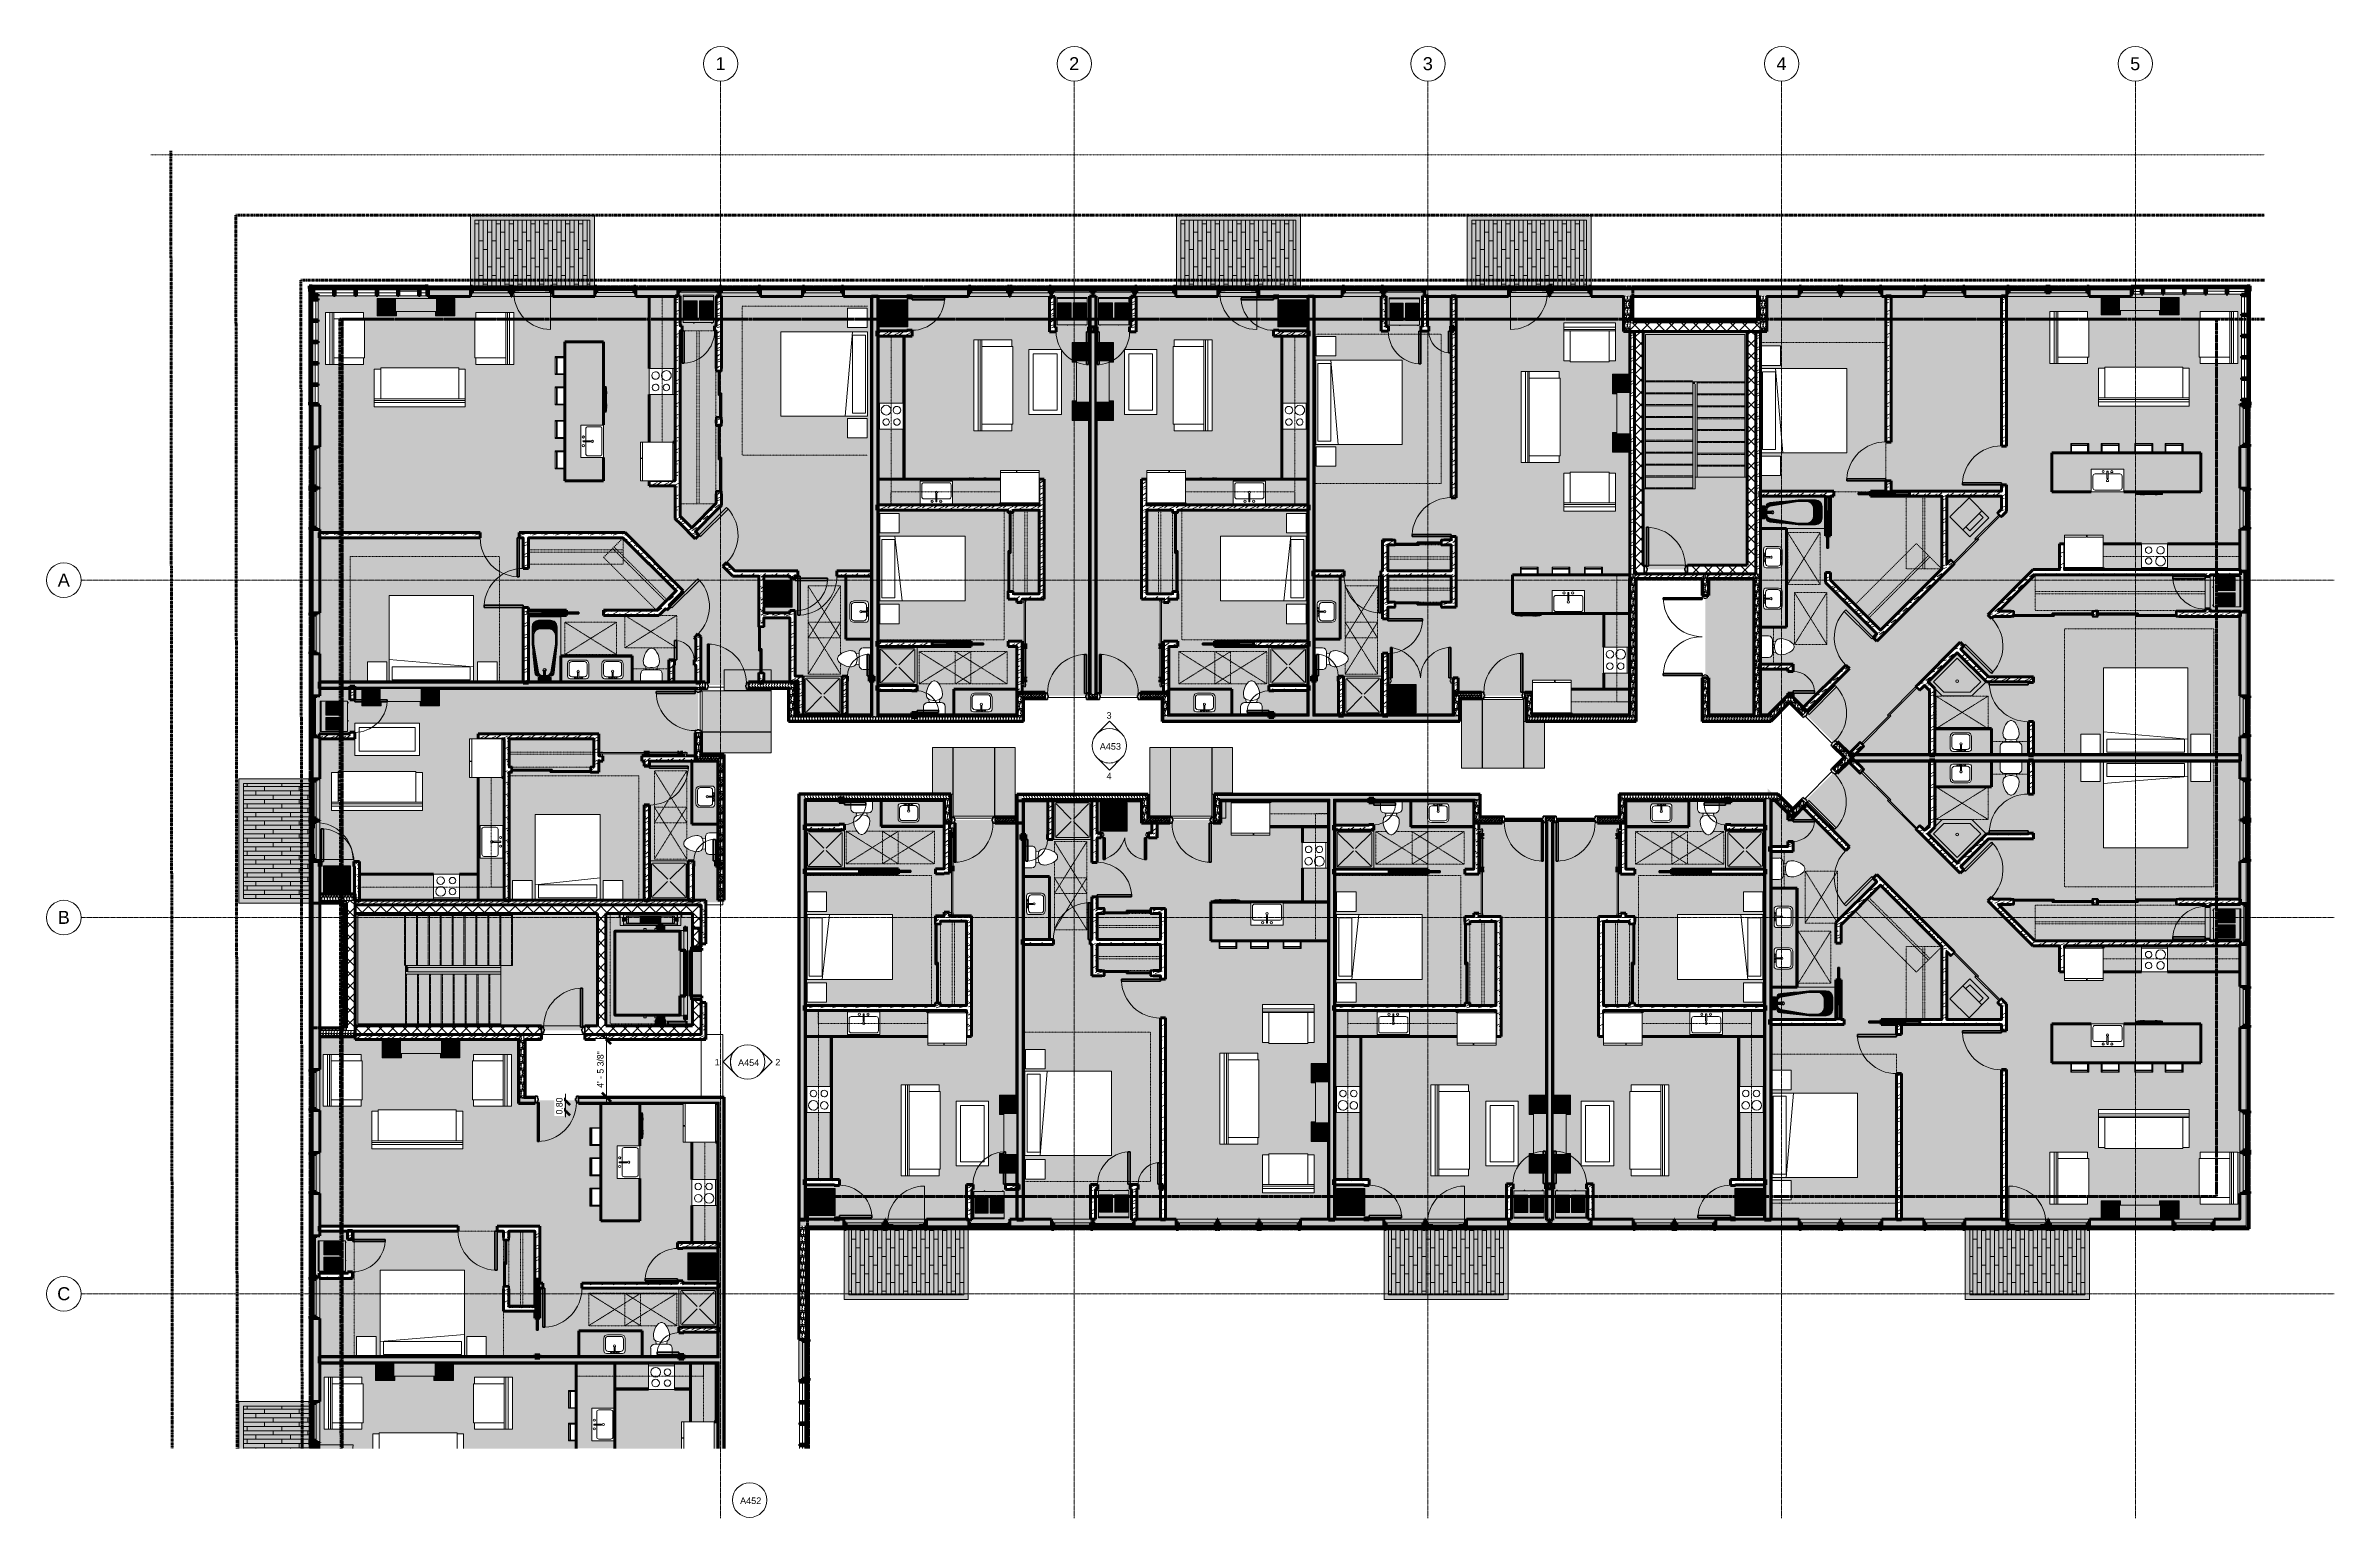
# Model space of a CAD drawing. Header units: inches. Extents: x -4105 to -1989, y 10980 to 12341.
import ezdxf

# ---------------------------------------------------------------- set-up
doc = ezdxf.new("R2010")
doc.units = ezdxf.units.IN
doc.header["$MEASUREMENT"] = 0
for name, pattern in [('Aligning Line 1_8_', [0.25, 0.125, -0.125]), ('Dash', [0.25, 0.125, -0.125]), ('Dash 1_16_', [0.125, 0.0625, -0.0625]), ('Double Dash 3_8_', [1, 0.375, -0.125, 0.125, -0.125, 0.125, -0.125]), ('Grid Line 1_2_', [0.875, 0.5, -0.125, 0.125, -0.125]), ('Overhead 1_16_', [0.101562, 0.0625, -0.039062])]:
    doc.linetypes.add(name, pattern=pattern)
for name, color, linetype, lineweight in [('0-1', 7, 'Continuous', 5), ('0-2', 7, 'Continuous', 9), ('0-4', 165, 'Continuous', 5), ('0-5', 10, 'Continuous', 18), ('A-ANNO-DIMS', 211, 'Continuous', 9), ('A-ANNO-DIMS-64', 211, 'Continuous', 9), ('A-AREA-1', 32, 'Continuous', 80), ('A-AREA-PATT-2', 41, 'Continuous', 9), ('A-AREA-PATT-3', 9, 'Continuous', 9), ('A-AREA-PATT-4', 7, 'Continuous', 9), ('A-DOOR', 31, 'Continuous', 18), ('A-DOOR-1', 7, 'Continuous', 9), ('A-DOOR-2', 50, 'Continuous', 30), ('A-DOOR-3', 10, 'Continuous', 18), ('A-DOOR-4', 135, 'Continuous', 18), ('A-DOOR-5', 250, 'Continuous', 60), ('A-DOOR-6', 43, 'Continuous', 18), ('A-DOOR-7', 31, 'Continuous', 30), ('A-DOOR-8', 31, 'Continuous', 9), ('A-DOOR-FRAM', 31, 'Continuous', 30), ('A-DOOR-FRAM-1', 50, 'Continuous', 30), ('A-FLOR', 192, 'Continuous', 18), ('A-FLOR-1', 10, 'Continuous', 18), ('A-FLOR-2', 192, 'Continuous', 5), ('A-FLOR-PATT-1', 251, 'Continuous', 9), ('A-GENM-1', 247, 'Continuous', 9), ('A-GENM-2', 250, 'Continuous', 60), ('A-GENM-3', 55, 'Continuous', 9), ('A-GENM-4', 160, 'Continuous', 9), ('A-GENM-5', 7, 'Continuous', 9), ('A-GENM-HDLN-1', 7, 'Dash', 9), ('A-GLAZ-1', 27, 'Continuous', 18), ('A-GLAZ-2', 10, 'Continuous', 18), ('A-GLAZ-3', 250, 'Continuous', 60), ('A-GLAZ-4', 255, 'Continuous', 18), ('A-GLAZ-5', 135, 'Continuous', 18), ('A-GLAZ-6', 151, 'Continuous', 9), ('A-GLAZ-CWMG-1', 247, 'Continuous', 9), ('A-GLAZ-CWMG-2', 250, 'Continuous', 60), ('A-GLAZ-CWMG-3', 251, 'Continuous', 9), ('A-GLAZ-CWMG-4', 7, 'Continuous', 9), ('A-WALL', 113, 'Continuous', 18), ('A-WALL-1', 8, 'Continuous', 5), ('A-WALL-2', 250, 'Continuous', 60), ('A-WALL-3', 10, 'Continuous', 18), ('A-WALL-4', 254, 'Continuous', 5), ('A-WALL-5', 23, 'Continuous', 5), ('A-WALL-6', 9, 'Continuous', 9), ('A-WALL-7', 243, 'Continuous', 18), ('A-WALL-8', 113, 'Continuous', 5), ('A-WALL-9', 113, 'Continuous', 60), ('A-WALL-PATT-1', 7, 'Continuous', 9), ('A-WALL-PATT-2', 253, 'Continuous', 9), ('A-WALL-PATT-3', 252, 'Continuous', 9), ('A-WALL-PATT-4', 111, 'Continuous', 9), ('C-PROP-LINE-1', 250, 'Double Dash 3_8_', 60), ('C-PROP-LINE-2', 91, 'Dash 1_16_', 60), ('G-ANNO-SYMB-1', 147, 'Aligning Line 1_8_', 9), ('G-ANNO-SYMB-2', 111, 'Continuous', 9), ('G-IMPT-1', 55, 'Continuous', 9), ('G-IMPT-2', 1, 'Continuous', 9), ('I-FURN', 30, 'Continuous', 9), ('I-FURN-1', 7, 'Continuous', 9), ('I-FURN-2', 9, 'Continuous', 9), ('I-FURN-3', 55, 'Continuous', 9), ('I-FURN-HDLN-1', 7, 'Dash', 9), ('I-WALL', 2, 'Continuous', 18), ('I-WALL-1', 2, 'Continuous', 5), ('I-WALL-2', 2, 'Continuous', 60), ('M-EQPM-1', 252, 'Continuous', 9), ('M-EQPM-2', 55, 'Continuous', 9), ('M-EQPM-3', 7, 'Continuous', 9), ('P-SANR-FIXT-1', 55, 'Continuous', 9), ('P-SANR-FIXT-2', 7, 'Continuous', 9), ('P-SANR-FIXT-3', 9, 'Continuous', 9), ('Q-CASE-1', 9, 'Continuous', 9), ('Q-CASE-2', 250, 'Continuous', 60), ('Q-CASE-3', 7, 'Continuous', 9), ('Q-CASE-HDLN-1', 7, 'Dash', 9), ('Q-SPCQ-1', 7, 'Continuous', 9), ('Q-SPCQ-2', 55, 'Continuous', 9), ('Q-SPCQ-3', 37, 'Continuous', 9), ('S-GRID-1', 1, 'Grid Line 1_2_', 9), ('S-GRID-IDEN', 1, 'Continuous', 9), ('S-GRID-IDEN-1', 147, 'Continuous', 9), ('S-STRS-1', 55, 'Continuous', 9), ('S-STRS-2', 8, 'Continuous', 5), ('S-STRS-3', 7, 'Continuous', 9), ('S-STRS-4', 7, 'Overhead 1_16_', 9)]:
    doc.layers.add(name, color=color, linetype=linetype, lineweight=lineweight)
doc.layers.add('0-3', color=90, linetype='Continuous', lineweight=5, transparency=1)
doc.layers.add('A-AREA-PATT-1', color=7, linetype='Continuous', lineweight=9, transparency=1)
doc.styles.add('Arial', font='arial.ttf', dxfattribs={"height": 12})
doc.styles.add('Arial_1', font='arial.ttf', dxfattribs={"height": 6})
doc.styles.add('Century Gothic', font='ufonts.com_century-gothic.ttf', dxfattribs={"height": 6})
doc.dimstyles.new('OD__1_8__Tol__', dxfattribs={"dimscale": 12, "dimtxt": 6.26501, "dimasz": 0.666667, "dimexe": 0.5, "dimexo": 0.333333, "dimgap": 0.083333, "dimtad": 1, "dimdec": 3, "dimrnd": 0.125, "dimzin": 3, "dimdsep": 46, "dimlunit": 4, "dimtxsty": 'Century Gothic', "dimblk1": 'OBLIQUE', "dimblk2": 'OBLIQUE', "dimsah": 1, "dimcen": 0.09, "dimdle": 0.5, "dimazin": 0, "dimtfac": 1, "dimtdec": 4, "dimtix": 1, "dimtmove": 0, "dimatfit": 3, "dimfxl": 1, "dimtvp": 1, "dimtfill": 1, "dimfrac": 2, "dimtolj": 1, "dimtzin": 0, "dimarcsym": 2})
doc.dimstyles.new('OD___00_FT_', dxfattribs={"dimscale": 12, "dimtxt": 6.26501, "dimasz": 0.666667, "dimexe": 0.5, "dimexo": 0.333333, "dimgap": 0.083333, "dimtad": 1, "dimlfac": 0.083333, "dimrnd": 0.01, "dimzin": 0, "dimdsep": 46, "dimtxsty": 'Century Gothic', "dimblk1": 'OBLIQUE', "dimblk2": 'OBLIQUE', "dimsah": 1, "dimcen": 0.09, "dimdle": 0.5, "dimazin": 0, "dimtfac": 1, "dimtdec": 4, "dimtix": 1, "dimtmove": 0, "dimatfit": 3, "dimfxl": 1, "dimtvp": 1, "dimtfill": 1, "dimtolj": 1, "dimtzin": 0, "dimarcsym": 2})
pattern_1 = [(0, (0, 0), (20.48, 5.12), [0.845, -14.515, 0.845, -14.515, -81.92]), (0, (0, 0), (20.48, 5.12), [-30.72, 0.845, -29.875, 0.845, -14.515, -35.84]), (0, (0, 0), (20.48, 5.12), [-76.8, 0.845, -9.395, 0.845, -24.755]), (120, (7.68, 2.56), (-14.67405, 15.1762003), [0.845, -14.515, 0.845, -14.515, -81.92]), (120, (7.68, 2.56), (-14.67405, 15.1762003), [-30.72, 0.845, -29.875, 0.845, -14.515, -35.84]), (120, (7.68, 2.56), (-14.67405, 15.1762003), [-76.8, 0.845, -9.395, 0.845, -24.755]), (240, (10.24, 12.8), (-5.80595, -20.2962003), [0.845, -14.515, 0.845, -14.515, -81.92]), (240, (10.24, 12.8), (-5.80595, -20.2962003), [-30.72, 0.845, -29.875, 0.845, -14.515, -35.84]), (240, (10.24, 12.8), (-5.80595, -20.2962003), [-76.8, 0.845, -9.395, 0.845, -24.755])]
pattern_2 = [(216.87, (4.265, 10.662), (31.9871619, 21.32545714), [5.331, -47.981]), (206.565, (10.662, 7.464), (-10.662476, -10.6620098), [11.921, -11.921]), (198.435, (10.662, 2.132), (-21.32449365, -10.6625869), [6.744, -26.974])]
pattern_3 = [(0, (0, 0), (0, 3.199), []), (315, (0, 0), (3.19895108, 0), [4.524, -4.524]), (45, (0, 0), (3.19895108, 0), [4.524, -4.524])]
pattern_4 = [(161.57, (0.32, 0.32), (-2.560496185, -0.000537386), [0, -18.214, 2.022, 0]), (18.43, (-0.32, 0.32), (-2.560496185, 0.000537386), [0, -18.214, 2.022, 0]), (108.43, (0.32, 0.32), (1.27922091, -6.400876726), [6.07, -14.166]), (71.57, (-0.32, 0.32), (1.27922091, 6.400876726), [6.07, -14.166])]
pattern_5 = [(45, (0, 0), (-5.656854, 5.656854), []), (135, (0, 0), (-5.656854, -5.656854), [])]
pattern_6 = [(0, (0, 0), (0, 6), []), (90, (0, 0), (-6, 4e-16), [])]

msp = doc.modelspace()

# ---------------------------------------------------------------- texts
at = {"layer": 'G-ANNO-SYMB-2', "char_height": 6, "attachment_point": 1, "style": 'Arial_1'}
for s, insert, width in [('3', (-3124.4755, 11725.1954), 5.656), ('A453', (-3130.7519, 11696.5275), 23.836), ('4', (-3124.4755, 11669.1314), 5.656), ('2', (-3430.721, 11404.533), 5.656), ('1', (-3486.785, 11404.533), 5.656), ('A454', (-3465.184, 11404.0518), 23.836), ('A452', (-3463.3068, 10998.9398), 23.836)]:
    msp.add_mtext(s, dxfattribs=dict(at, insert=insert, width=width))

# ---------------------------------------------------------------- blocks, each defined once
blk = doc.blocks.new('Single-Flush - 36_ x 84_-1372824-ENLARGED FLOOR PLAN - 3RD FLOOR PLAN - EAST')
at = {"layer": 'A-DOOR-1'}
blk.add_arc((18, -2.4), 36.1, 180, 266.8211, dxfattribs=at)
at = {"layer": 'A-DOOR-2'}
for p, q in [((16, -2.4), (16, -38.4)), ((18, -2.4), (16, -2.4)), ((18, -2.4), (18, -38.4)), ((18, -38.4), (16, -38.4))]:
    blk.add_line(p, q, dxfattribs=at)
blk = doc.blocks.new('Single-Flush - 36_ x 84_-1372839-ENLARGED FLOOR PLAN - 3RD FLOOR PLAN - EAST')
at = {"layer": 'A-DOOR-1'}
blk.add_arc((18, 2.4), 36.1, 93.1789, 180, dxfattribs=at)
at = {"layer": 'A-DOOR-2'}
for p, q in [((16, 2.4), (16, 38.4)), ((18, 38.4), (16, 38.4)), ((18, 2.4), (18, 38.4)), ((18, 2.4), (16, 2.4))]:
    blk.add_line(p, q, dxfattribs=at)
blk = doc.blocks.new('FOLDING_SLIDING CLOSET - 42_ x 80_-1372832-ENLARGED FLOOR PLAN - 3RD FLOOR PLAN - EAST')
at = {"layer": 'A-DOOR-1'}
for p, q in [((-21.3, 3), (-23.8, 3)), ((-23.8, 3), (-23.8, 2.2)), ((-23.8, 2.2), (-21.3, 2.2)), ((-21.3, 2.2), (-21.3, 3)), ((23.7, 3), (21.2, 3)), ((21.2, 3), (21.2, 2.2)), ((21.2, 2.2), (23.7, 2.2)), ((23.7, 2.2), (23.7, 3)), ((-21.3, -2.5), (-23.8, -2.5)), ((-23.8, -2.5), (-23.8, -3.3)), ((-23.8, -3.3), (-21.3, -3.3)), ((-21.3, -3.3), (-21.3, -2.5)), ((23.7, -2.5), (21.2, -2.5)), ((21.2, -2.5), (21.2, -3.3)), ((21.2, -3.3), (23.7, -3.3)), ((23.7, -3.3), (23.7, -2.5))]:
    blk.add_line(p, q, dxfattribs=at)
at = {"layer": 'A-DOOR-2'}
for p, q in [((1, 2.2), (-21, 2.2)), ((-21, 2.2), (-21, 0.9)), ((-21, 0.9), (1, 0.9)), ((21, 0.9), (-1, 0.9)), ((-1, 0.9), (-1, -0.5)), ((1, 0.9), (1, 2.2)), ((21, -0.5), (21, 0.9)), ((-1, -0.5), (21, -0.5))]:
    blk.add_line(p, q, dxfattribs=at)
at = {"layer": 'A-DOOR-FRAM-1'}
for p, q in [((-21, 2.2), (-22, 2.2)), ((-22, 2.2), (-22, -2.5)), ((-21, -2.5), (-21, 2.2)), ((21, 2.2), (21, -2.5)), ((22, 2.2), (21, 2.2)), ((22, -2.5), (22, 2.2)), ((-22, -2.5), (-21, -2.5)), ((21, -2.5), (22, -2.5))]:
    blk.add_line(p, q, dxfattribs=at)
blk = doc.blocks.new('Bed-Standard - King 78_ x 80_-1242963-ENLARGED FLOOR PLAN - 3RD FLOOR PLAN - EAST')
at = {"layer": 'I-FURN-1'}
for p, q in [((-28.3, 38.2), (-28.3, -41.8)), ((49.7, 24.2), (-28.3, 17.6)), ((-25.3, 36.2), (-25.3, 24.2)), ((-25.3, 36.2), (46.7, 36.2)), ((-25.3, 24.2), (46.7, 24.2)), ((46.7, 36.2), (46.7, 24.2)), ((49.7, -41.8), (49.7, 38.2)), ((-28.3, -41.8), (49.7, -41.8))]:
    blk.add_line(p, q, dxfattribs=at)
at = {"layer": 'I-FURN-HDLN-1'}
for p, q in [((-64.3, 38.2), (-64.3, -3.8)), ((73.7, -77.8), (73.7, 38.2)), ((-64.3, -49.2), (-64.3, -69.2)), ((-58.3, -77.8), (-22.3, -77.8))]:
    blk.add_line(p, q, dxfattribs=at)
blk = doc.blocks.new('Table-Night Stand - 18_ x 18_ x 24_-1352623-ENLARGED FLOOR PLAN - 3RD FLOOR PLAN - EAST')
at = {"layer": 'I-FURN-1'}
for p, q in [((18.1, 18), (0.1, 18)), ((0.1, 18), (0.1, 0)), ((18.1, 0), (18.1, 18)), ((0.1, 0), (18.1, 0))]:
    blk.add_line(p, q, dxfattribs=at)
blk = doc.blocks.new('FOLDING_SLIDING CLOSET - 72_ x 80_-1372823-ENLARGED FLOOR PLAN - 3RD FLOOR PLAN - EAST')
at = {"layer": 'A-DOOR-1'}
for p, q in [((-36.3, 3), (-38.8, 3)), ((-38.8, 3), (-38.8, 2.2)), ((-38.8, 2.2), (-36.3, 2.2)), ((-36.3, 2.2), (-36.3, 3)), ((38.7, 3), (36.2, 3)), ((36.2, 3), (36.2, 2.2)), ((36.2, 2.2), (38.7, 2.2)), ((38.7, 2.2), (38.7, 3)), ((-36.3, -2.5), (-38.8, -2.5)), ((-38.8, -2.5), (-38.8, -3.3)), ((-38.8, -3.3), (-36.3, -3.3)), ((-36.3, -3.3), (-36.3, -2.5)), ((38.7, -2.5), (36.2, -2.5)), ((36.2, -2.5), (36.2, -3.3)), ((36.2, -3.3), (38.7, -3.3)), ((38.7, -3.3), (38.7, -2.5))]:
    blk.add_line(p, q, dxfattribs=at)
at = {"layer": 'A-DOOR-2'}
for p, q in [((1, 2.2), (-36, 2.2)), ((-36, 2.2), (-36, 0.9)), ((-36, 0.9), (1, 0.9)), ((36, 0.9), (-1, 0.9)), ((-1, 0.9), (-1, -0.5)), ((1, 0.9), (1, 2.2)), ((36, -0.5), (36, 0.9)), ((-1, -0.5), (36, -0.5))]:
    blk.add_line(p, q, dxfattribs=at)
at = {"layer": 'A-DOOR-FRAM-1'}
for p, q in [((-36, 2.2), (-37, 2.2)), ((-37, 2.2), (-37, -2.5)), ((-36, -2.5), (-36, 2.2)), ((36, 2.2), (36, -2.5)), ((37, 2.2), (36, 2.2)), ((37, -2.5), (37, 2.2)), ((-37, -2.5), (-36, -2.5)), ((36, -2.5), (37, -2.5))]:
    blk.add_line(p, q, dxfattribs=at)
blk = doc.blocks.new('Interior_barn_door_18732 - Interior_barn_door_18732-1655839-ENLARGED FLOOR PLAN - 3RD FLOOR PLAN - EAST')
at = {"layer": 'A-DOOR-3'}
for points in [[(-23.7, -6), (-23.7, -6), (-23.7, -6.1), (-23.4, -6.1), (-23.5, -6), (-23.7, -6)], [(-22.6, -6.3), (-23.6, -6.3), (-23.6, -6.6), (-22.5, -6.6), (-22.5, -6.3), (-22.6, -6.3)], [(-23.6, -6.3), (-23.6, -6.3), (-23.6, -6.6), (-23.6, -6.6), (-23.6, -6.3)], [(-23.4, -6), (-23.4, -6.1), (-22.7, -6.1), (-22.7, -6)], [(-23.2, -6.1), (-23.3, -6.1), (-23.3, -6.3), (-22.8, -6.3), (-22.8, -6.1), (-23.2, -6.1)], [(-22.6, -6), (-22.7, -6), (-22.7, -6.1), (-22.4, -6.1), (-22.5, -6), (-22.6, -6)], [(-21.2, -6.3), (-22.5, -6.3), (-22.5, -6.6), (-20.6, -6.6), (-20.6, -6.3), (-21.1, -6.3)]]:
    blk.add_hatch(color=256, dxfattribs=at).paths.add_polyline_path(points, flags=0)
at = {"layer": 'A-DOOR-4'}
h = blk.add_hatch(color=256, dxfattribs=at)
h.paths.add_polyline_path([(18, -4.3), (-22.6, -4.3), (-22.9, -4.9), (21, -4.9), (21, -4.3), (18.5, -4.3)], flags=0)
h.paths.add_polyline_path([(-53.2, -4.3), (-60, -4.3), (-60, -4.9), (-52.9, -4.9), (-53.2, -4.3)], flags=0)
h.paths.add_polyline_path([(-24.9, -4.3), (-52.4, -4.4), (-52.7, -4.9), (-23.1, -4.9), (-23.4, -4.3), (-23.5, -4.3)], flags=0)
h.paths.add_polyline_path([(-23.4, -4.3), (-23.4, -4.3), (-23.4, -4.3)], flags=0)
h.paths.add_polyline_path([(-23.4, -4.3), (-23.4, -4.3), (-23.4, -4.3)], flags=0)
h.paths.add_polyline_path([(-22.6, -4.3), (-22.6, -4.3), (-22.6, -4.3)], flags=0)
h.paths.add_polyline_path([(-52.4, -4.3), (-52.4, -4.4), (-52.4, -4.3)], flags=0)
h = blk.add_hatch(color=256, dxfattribs=at)
h.paths.add_polyline_path([(-25.8, -4.9), (-52.7, -5), (-52.4, -5.6), (-23.4, -5.6), (-23.1, -4.9), (-24.9, -4.9)], flags=0)
h.paths.add_polyline_path([(21, -4.9), (-23, -5), (-22.6, -5.6), (21, -5.6), (21, -5.1)], flags=0)
h.paths.add_polyline_path([(-52.9, -4.9), (-60, -4.9), (-60, -5.6), (-53.2, -5.6), (-52.8, -4.9)], flags=0)
h.paths.add_polyline_path([(-23, -5), (-23, -5), (-22.9, -5)], flags=0)
h.paths.add_polyline_path([(-52.7, -5), (-52.7, -5), (-52.7, -5)], flags=0)
h.paths.add_polyline_path([(-23, -5), (-22.9, -5), (-22.9, -5)], flags=0)
h.paths.add_polyline_path([(-52.7, -5), (-52.7, -5), (-52.7, -5)], flags=0)
h = blk.add_hatch(color=256, dxfattribs=at)
h.paths.add_polyline_path([(18.5, -1.5), (18.5, -4.3), (20, -4.3), (20, -1.5)], flags=0)
h.paths.add_polyline_path([(-57.5, -1.5), (-59, -1.5), (-59, -4.3), (-57.5, -4.3), (-57.5, -1.8)], flags=0)
h.paths.add_polyline_path([(18.5, -5.6), (18.5, -5.8), (20, -5.8), (20, -5.6), (18.6, -5.6)], flags=0)
h.paths.add_polyline_path([(-59, -5.6), (-59, -5.8), (-57.5, -5.8), (-57.5, -5.6), (-57.6, -5.6)], flags=0)
h = blk.add_hatch(color=256, dxfattribs=at)
h.paths.add_polyline_path([(-19.9, -4.1), (-24.9, -4.1), (-24.9, -4.3), (-23.4, -4.3), (-23.5, -4.2), (-22.5, -4.3), (-22.6, -4.3), (-19.9, -4.3), (-19.9, -4.1)], flags=0)
h.paths.add_polyline_path([(-50.9, -4.1), (-55.9, -4.1), (-55.9, -4.3), (-53.3, -4.3), (-53.3, -4.2), (-52.3, -4.3), (-52.3, -4.3), (-50.9, -4.3), (-50.9, -4.1)], flags=0)
h.paths.add_polyline_path([(-50.9, -5.6), (-52.4, -5.6), (-52.3, -5.7), (-52.1, -5.7), (-52.1, -5.8), (-50.9, -5.8)], flags=0)
h.paths.add_polyline_path([(-20.8, -5.6), (-22.5, -5.6), (-22.5, -5.7), (-22.2, -5.7), (-22.2, -5.8), (-19.9, -5.8), (-19.9, -5.6)], flags=0)
h.paths.add_polyline_path([(-55.9, -5.6), (-55.9, -5.8), (-53.6, -5.8), (-53.6, -5.7), (-53.3, -5.6), (-53.2, -5.6), (-55, -5.6)], flags=0)
h.paths.add_polyline_path([(-24.9, -5.6), (-24.9, -5.8), (-23.7, -5.8), (-23.7, -5.7), (-23.5, -5.6), (-23.4, -5.6), (-23.7, -5.6)], flags=0)
h.paths.add_polyline_path([(-52.4, -5.6), (-52.4, -5.6), (-52.4, -5.7)], flags=0)
h.paths.add_polyline_path([(-22.6, -5.6), (-22.6, -5.6), (-22.6, -5.6)], flags=0)
h.paths.add_polyline_path([(-22.6, -5.6), (-22.6, -5.6), (-22.6, -5.6)], flags=0)
for points in [[(-53.6, -5.7), (-53.6, -6), (-52.1, -6), (-52.1, -5.7), (-52.6, -5.7)], [(-52.8, -5), (-53.3, -5.7), (-52.8, -5.7), (-52.8, -5), (-52.8, -5)], [(-52.5, -4.2), (-52.8, -4.2), (-52.8, -5), (-52.7, -4.9), (-52.3, -4.2), (-52.4, -4.2)], [(-24.9, -4.1), (-50.9, -4.1), (-50.9, -4.3), (-24.9, -4.3), (-24.9, -4.1)], [(-44.9, -5.6), (-50.9, -5.6), (-50.9, -5.8), (-24.9, -5.8), (-24.9, -5.6), (-37.3, -5.6)], [(-23.7, -5.7), (-23.7, -6), (-22.2, -6), (-22.2, -5.7)], [(-23, -5), (-23.5, -5.7), (-23, -5.7), (-23, -5), (-23, -5)], [(-22.9, -4.2), (-23, -4.2), (-23, -5), (-22.9, -4.9), (-22.5, -4.2), (-22.7, -4.2)]]:
    blk.add_hatch(color=256, dxfattribs=at).paths.add_polyline_path(points, flags=0)
h = blk.add_hatch(color=256, dxfattribs=at)
h.paths.add_polyline_path([(-53.3, -4.2), (-53.3, -4.2), (-53.2, -4.3)], flags=0)
h.paths.add_polyline_path([(-53.2, -4.2), (-53.3, -4.2), (-53.1, -4.5), (-53.2, -4.3)], flags=0)
h.paths.add_polyline_path([(-52.8, -4.2), (-53.2, -4.2), (-52.8, -5), (-52.8, -4.9), (-52.8, -4.2)], flags=0)
h = blk.add_hatch(color=256, dxfattribs=at)
h.paths.add_polyline_path([(-52.3, -5.7), (-52.3, -5.7), (-52.4, -5.6)], flags=0)
h.paths.add_polyline_path([(-52.7, -5), (-52.7, -5), (-52.4, -5.7), (-52.3, -5.7), (-52.7, -5)], flags=0)
h.paths.add_polyline_path([(-52.8, -5), (-52.8, -5), (-52.8, -5.7), (-52.4, -5.7), (-52.8, -5)], flags=0)
h = blk.add_hatch(color=256, dxfattribs=at)
h.paths.add_polyline_path([(-23.5, -4.2), (-23.5, -4.2), (-23.4, -4.3)], flags=0)
h.paths.add_polyline_path([(-23.4, -4.2), (-23.5, -4.2), (-23.3, -4.5), (-23.4, -4.3)], flags=0)
h.paths.add_polyline_path([(-23, -4.2), (-23.4, -4.2), (-23, -5), (-23, -4.9), (-23, -4.3)], flags=0)
h = blk.add_hatch(color=256, dxfattribs=at)
h.paths.add_polyline_path([(-22.5, -5.7), (-22.5, -5.7), (-22.6, -5.6)], flags=0)
h.paths.add_polyline_path([(-23, -5), (-22.9, -5), (-22.6, -5.7), (-22.5, -5.7), (-23, -5)], flags=0)
h.paths.add_polyline_path([(-23, -5), (-23, -5), (-23, -5.7), (-22.6, -5.7), (-23, -5), (-23, -5)], flags=0)
at = {"layer": 'A-DOOR-1'}
for p, q in [((-23.7, -6), (-23.7, -6.1)), ((-23.4, -6.1), (-23.7, -6.1)), ((-23.7, -6.1), (-23.7, -6.1)), ((-23.6, -6.3), (-23.6, -6.6)), ((-23.6, -6.3), (-22.5, -6.3)), ((-23.6, -6.3), (-23.6, -6.6)), ((-22.5, -6.6), (-23.6, -6.6)), ((-22.7, -6.1), (-23.4, -6.1)), ((-23.3, -6.1), (-23.3, -6.3)), ((-23.3, -6.1), (-23.3, -6.3)), ((-22.8, -6.3), (-22.8, -6.1)), ((-22.8, -6.3), (-22.8, -6.1)), ((-22.4, -6.1), (-22.7, -6.1)), ((-22.5, -6.3), (-22.5, -6.6)), ((-22.4, -6.1), (-22.4, -6)), ((-22.4, -6.1), (-22.4, -6.1)), ((-20.6, -6.6), (-20.6, -6.3))]:
    blk.add_line(p, q, dxfattribs=at)
for points in [[(-23.6, -6.3), (-23.6, -6.3), (-23.6, -6.3), (-23.6, -6.3)], [(-23.6, -6.6), (-23.6, -6.6), (-23.6, -6.6), (-23.6, -6.6)]]:
    blk.add_open_spline(points, degree=3, dxfattribs=at)
for points, knots in [([(-22.5, -6.3), (-22, -6.3), (-21.6, -6.3), (-21.3, -6.3), (-21, -6.3), (-20.7, -6.3), (-20.6, -6.3), (-20.6, -6.3)], [-0.722227, -0.722227, -0.722227, -0.722227, -0.6854273, -0.6485379, -0.6054888, -0.5563887, -0.5098073, -0.5098073, -0.5098073, -0.5098073]), ([(-20.6, -6.6), (-20.6, -6.6), (-20.7, -6.6), (-21, -6.6), (-21.3, -6.6), (-21.6, -6.6), (-22, -6.6), (-22.5, -6.6)], [0.5098073, 0.5098073, 0.5098073, 0.5098073, 0.5563887, 0.6054888, 0.6485379, 0.6854273, 0.722227, 0.722227, 0.722227, 0.722227])]:
    blk.add_open_spline(points, degree=3, knots=knots, dxfattribs=at)
at = {"layer": 'A-DOOR-3'}
for p, q in [((-53.2, -4.3), (-60, -4.3)), ((-60, -4.9), (-60, -4.3)), ((-60, -5.6), (-60, -4.9)), ((-60, -5.6), (-53.2, -5.6)), ((-57.5, -1.5), (-59, -1.5)), ((-59, -1.5), (-59, -4.3)), ((-59, -5.6), (-59, -5.8)), ((-59, -5.8), (-57.5, -5.8)), ((-57.5, -4.3), (-57.5, -1.5)), ((-57.5, -5.8), (-57.5, -5.6)), ((-53.6, -5.7), (-53.6, -6)), ((-52.1, -5.7), (-53.6, -5.7)), ((-52.1, -6), (-53.6, -6)), ((-53.3, -4.2), (-52.8, -5)), ((-53.3, -4.2), (-52.8, -4.2)), ((-52.8, -4.9), (-53.3, -5.7)), ((-52.8, -5), (-52.3, -4.2)), ((-52.8, -4.2), (-52.3, -4.2)), ((-52.3, -5.7), (-52.8, -4.9)), ((-52.4, -5.6), (-23.4, -5.6)), ((-23.4, -4.3), (-52.3, -4.3)), ((-52.1, -6), (-52.1, -5.7)), ((-50.9, -4.1), (-24.9, -4.1)), ((-24.9, -5.8), (-50.9, -5.8)), ((-23.7, -6), (-23.7, -5.7)), ((-22.2, -5.7), (-23.7, -5.7)), ((-22.2, -6), (-23.7, -6)), ((-23.5, -4.2), (-23, -5)), ((-23.5, -4.2), (-23, -4.2)), ((-23, -4.9), (-23.5, -5.7)), ((-23, -5), (-22.5, -4.2)), ((-23, -4.2), (-22.5, -4.2)), ((-22.5, -5.7), (-23, -4.9)), ((21, -4.3), (-22.6, -4.3)), ((-22.6, -5.6), (21, -5.6)), ((-22.2, -5.7), (-22.2, -6)), ((20, -1.5), (18.5, -1.5)), ((18.5, -1.5), (18.5, -4.3)), ((18.5, -5.6), (18.5, -5.8)), ((18.5, -5.8), (20, -5.8)), ((20, -4.3), (20, -1.5)), ((20, -5.8), (20, -5.6)), ((21, -4.3), (21, -4.9)), ((21, -4.9), (21, -5.6))]:
    blk.add_line(p, q, dxfattribs=at)
at = {"layer": 'A-DOOR-5'}
for p, q in [((-50.9, -4.1), (-55.9, -4.1)), ((-55.9, -4.1), (-55.9, -4.3)), ((-55.9, -5.6), (-55.9, -5.8)), ((-55.9, -5.8), (-53.6, -5.8)), ((-52.1, -5.8), (-50.9, -5.8)), ((-50.9, -4.3), (-50.9, -4.1)), ((-50.9, -5.8), (-50.9, -5.6)), ((-19.9, -4.1), (-24.9, -4.1)), ((-24.9, -4.1), (-24.9, -4.3)), ((-24.9, -5.6), (-24.9, -5.8)), ((-24.9, -5.8), (-23.7, -5.8)), ((-22.2, -5.8), (-19.9, -5.8)), ((-19.9, -4.3), (-19.9, -4.1)), ((-19.9, -5.8), (-19.9, -5.6))]:
    blk.add_line(p, q, dxfattribs=at)
blk = doc.blocks.new('OD_CW_Closet - OD_CW_Closet-1695006-ENLARGED FLOOR PLAN - 3RD FLOOR PLAN - EAST')
at = {"layer": 'Q-CASE-HDLN-1'}
for p, q in [((78.8, 24), (0.7, 24)), ((0.7, 24), (0.7, -1.4)), ((78.8, -2.1), (78.8, 24)), ((0.7, 11.9), (78.8, 11.9)), ((0.7, 9.9), (78.8, 9.9)), ((3.5, -2.1), (75.5, -2.1)), ((78.2, -2.1), (78.8, -2.1))]:
    blk.add_line(p, q, dxfattribs=at)
blk = doc.blocks.new('Stacked Washer and Dryer - 26_x25_ - Private-1372850-ENLARGED FLOOR PLAN - 3RD FLOOR PLAN - EAST')
at = {"layer": 'P-SANR-FIXT-1'}
blk.add_hatch(color=256, dxfattribs=at).paths.add_polyline_path([(26, 12.5), (0, 12.5), (0, -12.5), (26, -12.5)], flags=0)
at = {"layer": 'P-SANR-FIXT-2'}
for p, q in [((0, 12.5), (26, 12.5)), ((0, 12.5), (0, -12.5)), ((16.90625, -12.5), (16.90625, 12.5)), ((22.09375, 8.75), (16.90625, 8.75)), ((22.09375, -8.75), (22.09375, 8.75)), ((26, 12.5), (26, -12.5)), ((26, -12.5), (0, -12.5)), ((16.90625, -8.75), (22.09375, -8.75))]:
    blk.add_line(p, q, dxfattribs=at)
blk = doc.blocks.new('OD_CW_Closet - OD_CW_Closet-1912361-ENLARGED FLOOR PLAN - 3RD FLOOR PLAN - EAST')
at = {"layer": 'Q-CASE-HDLN-1'}
for p, q in [((71.4, 24), (0.7, 24)), ((0.7, 24), (0.7, 0)), ((71.4, 0), (71.4, 24)), ((0.7, 13), (71.4, 13)), ((0.7, 11), (71.4, 11)), ((0.7, 0), (6.6, 0)), ((9.3, 0), (51.3, 0)), ((54.1, 0), (71.4, 0))]:
    blk.add_line(p, q, dxfattribs=at)
blk = doc.blocks.new('Pocket_Door_2385 - 34_ x 80_-1722045-ENLARGED FLOOR PLAN - 3RD FLOOR PLAN - EAST')
at = {"layer": 'A-DOOR-2'}
for p, q in [((-39.7, 0.7), (-39.7, -0.8)), ((-5.7, 0.7), (-39.7, 0.7)), ((-5.7, -0.8), (-5.7, 0.7)), ((-39.7, -0.8), (-5.7, -0.8))]:
    blk.add_line(p, q, dxfattribs=at)
blk = doc.blocks.new('Single-Flush - 30_ x 80_-1421383-ENLARGED FLOOR PLAN - 3RD FLOOR PLAN - EAST')
at = {"layer": 'A-DOOR-1'}
blk.add_arc((15, -2.375), 30.067, 180, 266.185925, dxfattribs=at)
at = {"layer": 'A-DOOR-2'}
for p, q in [((13, -2.375), (13, -32.375)), ((15, -2.375), (13, -2.375)), ((15, -2.375), (15, -32.375)), ((15, -32.375), (13, -32.375))]:
    blk.add_line(p, q, dxfattribs=at)
blk = doc.blocks.new('Bed-Standard - Queen 60_ x 79_-1242961-ENLARGED FLOOR PLAN - 3RD FLOOR PLAN - EAST')
at = {"layer": 'I-FURN-1'}
for p, q in [((-19.3, 37.7), (-19.3, -41.3)), ((40.7, 23.7), (-19.3, 17.1)), ((-16.3, 35.7), (-16.3, 23.7)), ((-16.3, 35.7), (37.7, 35.7)), ((-16.3, 23.7), (37.7, 23.7)), ((37.7, 35.7), (37.7, 23.7)), ((40.7, -41.3), (40.7, 37.7)), ((-19.3, -41.3), (40.7, -41.3))]:
    blk.add_line(p, q, dxfattribs=at)
at = {"layer": 'I-FURN-HDLN-1'}
for p, q in [((-55.3, 37.7), (-55.3, -77.3)), ((-55.3, -77.3), (64.7, -77.3))]:
    blk.add_line(p, q, dxfattribs=at)
blk = doc.blocks.new('Table-Night Stand - 18_ x 18_ x 24_-V1-ENLARGED FLOOR PLAN - 3RD FLOOR PLAN - EAST')
at = {"layer": 'I-FURN-1'}
for p, q in [((0.1, 18), (0.1, 0)), ((18.1, 0), (18.1, 18)), ((0.1, 0), (18.1, 0))]:
    blk.add_line(p, q, dxfattribs=at)
blk = doc.blocks.new('OD_CW_Base Cabinet - OD_CW_Base Cabinet-1862371-ENLARGED FLOOR PLAN - 3RD FLOOR PLAN - EAST')
at = {"layer": 'Q-CASE-1'}
for points in [[(30.4, 24), (30.4, -11), (37.6, -11), (37.6, 9.5), (67.6, 9.5), (67.6, -11), (109.3, -11), (109.3, 24), (67.9, 24)], [(30.4, -12), (109.3, -12), (109.3, -11), (67.6, -11), (67.6, -11.5), (37.6, -11.5), (37.6, -11), (30.4, -11), (30.4, -11.5)]]:
    blk.add_hatch(color=256, dxfattribs=at).paths.add_polyline_path(points, flags=0)
at = {"layer": 'Q-CASE-2'}
for p, q in [((109.3, 24), (30.4, 24)), ((30.4, -12), (109.3, -12))]:
    blk.add_line(p, q, dxfattribs=at)
at = {"layer": 'Q-CASE-3'}
for p, q in [((30.4, 24), (109.3, 24)), ((30.4, -11), (37.6, -11)), ((37.6, -11), (30.4, -11)), ((109.3, -12), (30.4, -12)), ((67.6, -11), (109.3, -11)), ((109.3, -11), (67.6, -11))]:
    blk.add_line(p, q, dxfattribs=at)
blk = doc.blocks.new('Refrigerator_-_Side-by-Side_6047 - 36_ X 30_-345559-ENLARGED FLOOR PLAN - 3RD FLOOR PLAN - EAST')
at = {"layer": 'Q-SPCQ-1'}
for p, q in [((6.9, 14.4), (-17.9, 14.4)), ((-17.9, 14.4), (-17.9, -15.6)), ((-17.9, -13.6), (-3.1, -13.6)), ((-17.9, -13.6), (-17.9, -15.6)), ((-17.9, -15.6), (6.9, -15.6)), ((-3.1, -15.6), (-17.9, -15.6)), ((-3.1, -15.6), (-3.1, -13.6)), ((-2.6, -13.6), (6.9, -13.6)), ((-2.6, -13.6), (-2.6, -15.6)), ((6.9, -15.6), (-2.6, -15.6))]:
    blk.add_line(p, q, dxfattribs=at)
blk = doc.blocks.new('Range - 24_ x 24_-1352610-ENLARGED FLOOR PLAN - 3RD FLOOR PLAN - EAST')
at = {"layer": 'Q-SPCQ-1'}
for p, q in [((24, 24), (0, 24)), ((0, 24), (0, 0)), ((0, 22), (24, 22)), ((24, 0), (24, 24)), ((0, 0), (24, 0))]:
    blk.add_line(p, q, dxfattribs=at)
for centre, radius, start, end in [((6.5, 16), 4.5, 360, 180), ((6.5, 16), 4.5, 180, 0), ((6.5, 6), 3.5, 360, 180), ((6.5, 6), 3.5, 180, 0), ((17.5, 16), 3, 360, 180), ((17.5, 16), 3, 180, 0), ((17.5, 6), 3, 360, 180), ((17.5, 6), 3, 180, 0)]:
    blk.add_arc(centre, radius, start, end, dxfattribs=at)
blk = doc.blocks.new('OD_CW_Base Cabinet - OD_CW_Base Cabinet-1445441-ENLARGED FLOOR PLAN - 3RD FLOOR PLAN - EAST')
at = {"layer": 'Q-CASE-1'}
h = blk.add_hatch(color=256, dxfattribs=at)
h.paths.add_polyline_path([(0.7, 0), (0.7, -1), (15.3, -1), (15.3, 0), (8.7, 0)], flags=0)
h.paths.add_polyline_path([(70.4, 0), (39.3, 0), (39.3, -1), (70.4, -1)], flags=0)
blk.add_hatch(color=256, dxfattribs=at).paths.add_polyline_path([(70.4, -1), (39.3, -1), (39.3, -23.6), (15.3, -23.6), (15.3, -1), (0.7, -1), (0.7, -24), (70.4, -24), (70.4, -20)], flags=0)
at = {"layer": 'Q-CASE-2'}
for p, q in [((0.7, -24), (0.7, 0)), ((0.7, 0), (15.3, 0)), ((39.3, 0), (70.4, 0)), ((70.4, 0), (70.4, -24))]:
    blk.add_line(p, q, dxfattribs=at)
at = {"layer": 'Q-CASE-3'}
for p, q in [((0.7, -1), (0.7, 0)), ((0.7, 0), (15.3, 0)), ((15.3, -1), (0.7, -1)), ((0.7, -24), (0.7, -1)), ((0.7, -1), (15.3, -1)), ((39.3, 0), (70.4, 0)), ((70.4, -1), (39.3, -1)), ((39.3, -1), (70.4, -1)), ((70.4, 0), (70.4, -1)), ((70.4, -1), (70.4, -24))]:
    blk.add_line(p, q, dxfattribs=at)
blk = doc.blocks.new('OD_CW_Base Cabinet - OD_CW_Base Cabinet-1916693-ENLARGED FLOOR PLAN - 3RD FLOOR PLAN - EAST')
at = {"layer": 'Q-CASE-1'}
for points in [[(0.7, -1), (55, -1), (55, 0), (0.7, 0)], [(0.7, -11.3), (0.7, -24), (55, -24), (55, -1), (0.7, -1)]]:
    blk.add_hatch(color=256, dxfattribs=at).paths.add_polyline_path(points, flags=0)
at = {"layer": 'Q-CASE-2'}
for p, q in [((0.7, 0), (55, 0)), ((0.7, -24), (0.7, -22)), ((55, -24), (0.7, -24))]:
    blk.add_line(p, q, dxfattribs=at)
at = {"layer": 'Q-CASE-3'}
for p, q in [((0.7, 0), (55, 0)), ((55, -1), (0.7, -1)), ((0.7, -1), (55, -1)), ((0.7, -24), (0.7, -22)), ((55, -24), (0.7, -24))]:
    blk.add_line(p, q, dxfattribs=at)
blk = doc.blocks.new('Sink Kitchen-Single - 30_ x 21_-366345-ENLARGED FLOOR PLAN - 3RD FLOOR PLAN - EAST')
at = {"layer": 'P-SANR-FIXT-2'}
for p, q in [((15.6, 10.6), (-14.4, 10.6)), ((-14.4, 10.6), (-14.4, -10.4)), ((-12.9, 4.1), (-12.9, -6.9)), ((0.1, 6.1), (-10.9, 6.1)), ((0.1, 8.3), (0.1, 2.1)), ((1.1, 8.3), (1.1, 2.1)), ((12.1, 6.1), (1.1, 6.1)), ((14.1, -6.9), (14.1, 4.1)), ((15.6, -10.4), (15.6, 10.6)), ((-14.4, -10.4), (15.6, -10.4)), ((-10.9, -8.9), (12.1, -8.9))]:
    blk.add_line(p, q, dxfattribs=at)
for centre, radius, start, end in [((-10.9, 4.1), 2, 90, 180), ((-3.4, 8.3), 1, 360, 180), ((-3.4, 8.3), 1, 180, 0), ((0.6, 0), 1, 360, 180), ((0.6, 8.3), 0.5, 360, 180), ((0.6, 2.1), 0.5, 180, 0), ((4.6, 8.3), 1, 360, 180), ((4.6, 8.3), 1, 180, 360), ((12.1, 4.1), 2, 360, 90), ((-10.9, -6.9), 2, 180, 270), ((0.6, 0), 1, 180, 0), ((12.1, -6.9), 2, 270, 0)]:
    blk.add_arc(centre, radius, start, end, dxfattribs=at)
blk = doc.blocks.new('OD_CW_Upper Cabinet - OD_CW_Upper Cabinet-1916694-ENLARGED FLOOR PLAN - 3RD FLOOR PLAN - EAST')
at = {"layer": 'Q-CASE-HDLN-1'}
for p, q in [((118.4, 24), (0.7, 24)), ((0.7, 24), (0.7, 12)), ((118.4, 12), (118.4, 24)), ((0.7, 12), (118.4, 12))]:
    blk.add_line(p, q, dxfattribs=at)
blk = doc.blocks.new('Bar_Stool_6722_1_ - Bar_Stool_6722_1_-1229311-ENLARGED FLOOR PLAN - 3RD FLOOR PLAN - EAST')
at = {"layer": 'I-FURN-2'}
for points in [[(1, 1.8), (1, 7.1), (0, 7.1), (0, 1.8)], [(1, 1.8), (0, 1.8), (0, 1), (1, 1), (1, 1.7)], [(1, 0.5), (1, 1), (0, 1), (0, 0), (1, 0), (1, 0.3)], [(16.5, 1.8), (16.5, 7.1), (16, 7.1), (16, 1.8)], [(16.5, 1.3), (16.5, 1.8), (16, 1.8), (16, 1), (16.5, 1), (16.5, 1.2)], [(16.5, 0.5), (16.5, 1), (16, 1), (16, 0), (16.5, 0), (16.5, 0.3)]]:
    blk.add_hatch(color=256, dxfattribs=at).paths.add_polyline_path(points, flags=0)
at = {"layer": 'I-FURN-1'}
for p, q in [((0, 1.8), (0, 7.1)), ((1, 1.8), (0, 1.8)), ((0, 1.8), (0, 1)), ((1, 1), (0, 1)), ((0, 1), (0, 0)), ((1, 2), (1, 7.1)), ((1, 1.9), (1, 2)), ((16, 2), (1, 2)), ((1, 1.2), (1, 1.9)), ((16, 1.9), (1, 1.9)), ((1, 0), (1, 1.2)), ((1, 1.2), (16, 1.2)), ((16, 7.1), (16, 2)), ((16, 2), (16, 1.9)), ((16, 1.9), (16, 1.2)), ((16.5, 1.8), (16, 1.8)), ((16, 1.2), (16, 0)), ((16.5, 1), (16, 1)), ((16.5, 7.1), (16.5, 1.8)), ((16.5, 1), (16.5, 1.8)), ((16.5, 0), (16.5, 1)), ((0, 0), (1, 0)), ((1, 0), (16, 0)), ((16, 0), (16.5, 0))]:
    blk.add_line(p, q, dxfattribs=at)
blk = doc.blocks.new('OD_CW_Upper Cabinet - OD_CW_Upper Cabinet-1916695-ENLARGED FLOOR PLAN - 3RD FLOOR PLAN - EAST')
at = {"layer": 'Q-CASE-HDLN-1'}
for p, q in [((55, 24), (0.7, 24)), ((0.7, 24), (0.7, 12)), ((55, 12), (55, 24)), ((0.7, 12), (55, 12))]:
    blk.add_line(p, q, dxfattribs=at)
blk = doc.blocks.new('Pocket_Door_2385 - 34_ x 80_-1722096-ENLARGED FLOOR PLAN - 3RD FLOOR PLAN - EAST')
at = {"layer": 'A-DOOR-2'}
for p, q in [((-39.7, -0.8), (-39.7, 0.7)), ((-39.7, 0.7), (-5.7, 0.7)), ((-5.7, 0.7), (-5.7, -0.8)), ((-5.7, -0.8), (-39.7, -0.8))]:
    blk.add_line(p, q, dxfattribs=at)
blk = doc.blocks.new('Refrigerator_-_Side-by-Side_6047 - 36_ X 30_-1372843-ENLARGED FLOOR PLAN - 3RD FLOOR PLAN - EAST')
at = {"layer": 'Q-SPCQ-1'}
for p, q in [((-17.9, 15.6), (17.9, 15.6)), ((-17.9, -14.4), (-17.9, 15.6)), ((-17.9, 15.6), (-3.1, 15.6)), ((-17.9, 15.6), (-17.9, 13.6)), ((-3.1, 13.6), (-17.9, 13.6)), ((-3.1, 13.6), (-3.1, 15.6)), ((-2.6, 15.6), (17.9, 15.6)), ((-2.6, 15.6), (-2.6, 13.6)), ((17.9, 13.6), (-2.6, 13.6)), ((17.9, 15.6), (17.9, -14.4)), ((17.9, 13.6), (17.9, 15.6)), ((17.9, -14.4), (-17.9, -14.4))]:
    blk.add_line(p, q, dxfattribs=at)
blk = doc.blocks.new('Range - 24_ x 24_-1372826-ENLARGED FLOOR PLAN - 3RD FLOOR PLAN - EAST')
at = {"layer": 'Q-SPCQ-1'}
for p, q in [((0, 0), (24, 0)), ((0, -23.4), (0, 0)), ((24, 0), (24, -23.4)), ((0, -22), (24, -22))]:
    blk.add_line(p, q, dxfattribs=at)
for centre, radius, start, end in [((6.5, -16), 4.5, 360, 180), ((6.5, -16), 4.5, 180, 0), ((6.5, -6), 3.5, 360, 180), ((6.5, -6), 3.5, 180, 0), ((17.5, -6), 3, 360, 180), ((17.5, -6), 3, 180, 0), ((17.5, -16), 3, 360, 180), ((17.5, -16), 3, 180, 0)]:
    blk.add_arc(centre, radius, start, end, dxfattribs=at)
blk = doc.blocks.new('OD_CW_Base Cabinet - OD_CW_Base Cabinet-1965007-ENLARGED FLOOR PLAN - 3RD FLOOR PLAN - EAST')
at = {"layer": 'Q-CASE-1'}
h = blk.add_hatch(color=256, dxfattribs=at)
h.paths.add_polyline_path([(74.9, 24), (0.7, 24), (0.7, 1), (113.8, 1), (113.8, 24), (84.5, 24)], flags=0)
h.paths.add_polyline_path([(74.9, 22.9), (74.9, 1.9), (44.9, 1.9), (44.9, 22.9), (53.4, 22.9)], flags=0)
blk.add_hatch(color=256, dxfattribs=at).paths.add_polyline_path([(7.6, 1), (0.7, 1), (0.7, 0), (113.8, 0), (113.8, 1), (9.2, 1)], flags=0)
at = {"layer": 'Q-CASE-2'}
for p, q in [((0.7, 24), (0.7, 22)), ((0.7, 0), (113.8, 0))]:
    blk.add_line(p, q, dxfattribs=at)
at = {"layer": 'Q-CASE-3'}
for p, q in [((0.7, 22), (0.7, 24)), ((0.7, 1), (113.8, 1)), ((113.8, 1), (0.7, 1)), ((113.8, 0), (0.7, 0))]:
    blk.add_line(p, q, dxfattribs=at)
blk = doc.blocks.new('Dishwasher_15404 - 34_ counter-547918-ENLARGED FLOOR PLAN - 3RD FLOOR PLAN - EAST')
at = {"layer": 'Q-SPCQ-2'}
for points in [[(26.4, 24), (26.4, 23.8), (26.6, 23.7), (26.7, 23.5), (26.8, 23.2), (26.9, 22.9), (26.9, 23.8), (26.8, 23.9), (26.7, 24), (26.6, 24)], [(26.4, 6), (26.4, 0), (26.7, 0), (26.8, 0.1), (26.9, 0.2), (26.9, 22.9), (26.8, 23.2), (26.7, 23.5), (26.6, 23.7), (26.4, 23.8), (26.4, 8.3)], [(26.9, 1.1), (27.1, 1.1), (27.1, 22.9), (26.9, 22.9), (26.9, 6)], [(27.1, 19.7), (27.4, 19.7), (27.4, 20.3), (27.1, 20.3)], [(27.1, 18.5), (27.4, 18.5), (27.4, 19.1), (27.1, 19.1)], [(27.1, 17.3), (27.4, 17.3), (27.4, 17.9), (27.1, 17.9)], [(27.1, 16.2), (27.4, 16.2), (27.4, 16.7), (27.1, 16.7)], [(27.1, 6.5), (27.1, 5.8), (27.4, 5.8), (27.4, 6.8), (27.1, 6.8), (27.1, 6.7)], [(27.1, 5.8), (27.1, 4.8), (27.4, 4.8), (27.4, 5.8)]]:
    blk.add_hatch(color=256, dxfattribs=at).paths.add_polyline_path(points, flags=0)
at = {"layer": 'Q-SPCQ-1'}
for p, q in [((26.7, 24), (26.4, 24)), ((26.9, 22.9), (26.9, 23.8)), ((26.9, 22.9), (27.1, 22.9)), ((26.9, 0.2), (26.9, 22.9)), ((27.1, 22.9), (27.1, 1.1)), ((26.9, 1.1), (27.1, 1.1)), ((27.4, 20.3), (27.1, 20.3)), ((27.1, 19.7), (27.4, 19.7)), ((27.4, 19.1), (27.1, 19.1)), ((27.1, 18.5), (27.4, 18.5)), ((27.4, 17.9), (27.1, 17.9)), ((27.1, 17.3), (27.4, 17.3)), ((27.4, 16.7), (27.1, 16.7)), ((27.1, 16.2), (27.4, 16.2)), ((27.4, 6.8), (27.1, 6.8)), ((27.1, 4.8), (27.4, 4.8)), ((27.4, 20.3), (27.4, 19.7)), ((27.4, 19.1), (27.4, 18.5)), ((27.4, 17.9), (27.4, 17.3)), ((27.4, 16.7), (27.4, 16.2)), ((27.4, 6.8), (27.4, 5.8)), ((27.4, 5.8), (27.4, 4.8)), ((26.4, 0), (26.7, 0))]:
    blk.add_line(p, q, dxfattribs=at)
for centre, radius, start, end in [((25.8, 22.9), 1.07, 360, 57.5725), ((26.7, 23.8), 0.197, 0, 90), ((26.7, 0.2), 0.197, 270, 360), ((26.7, 0.2), 0.197, 285, 345)]:
    blk.add_arc(centre, radius, start, end, dxfattribs=at)
blk = doc.blocks.new('OD_CW_Base Cabinet - OD_CW_Base Cabinet-1965008-ENLARGED FLOOR PLAN - 3RD FLOOR PLAN - EAST')
at = {"layer": 'Q-CASE-1'}
h = blk.add_hatch(color=256, dxfattribs=at)
h.paths.add_polyline_path([(0.7, 1), (47, 1), (47, 24), (0.7, 24), (0.7, 22.5)], flags=0)
h.paths.add_polyline_path([(71, 24), (71, 1), (133, 1), (133, 24)], flags=0)
blk.add_hatch(color=256, dxfattribs=at).paths.add_polyline_path([(0.7, 0), (133, 0), (133, 1), (71, 1), (71, 0.6), (47, 0.6), (47, 1), (0.7, 1)], flags=0)
at = {"layer": 'Q-CASE-2'}
for p, q in [((0.7, 24), (0.7, 0)), ((0.7, 0), (133, 0))]:
    blk.add_line(p, q, dxfattribs=at)
at = {"layer": 'Q-CASE-3'}
for p, q in [((0.7, 1), (0.7, 24)), ((0.7, 0), (0.7, 1)), ((0.7, 1), (47, 1)), ((47, 1), (0.7, 1)), ((133, 0), (0.7, 0)), ((71, 1), (133, 1)), ((133, 1), (71, 1))]:
    blk.add_line(p, q, dxfattribs=at)
blk = doc.blocks.new('OD_CW_Upper Cabinet - OD_CW_Upper Cabinet-1965009-ENLARGED FLOOR PLAN - 3RD FLOOR PLAN - EAST')
at = {"layer": 'Q-CASE-HDLN-1'}
for p, q in [((0.7, -24), (0.7, -12)), ((0.7, -12), (157, -12)), ((157, -12), (157, -24)), ((157, -24), (0.7, -24))]:
    blk.add_line(p, q, dxfattribs=at)
blk = doc.blocks.new('Entertainment_Center_14771 - Entertainment_Center_14771-1352616-ENLARGED FLOOR PLAN - 3RD FLOOR PLAN - EAST')
at = {"layer": 'I-FURN-2'}
for points in [[(-19, 6.1), (-36, 6.1), (-36, 6), (-19, 6)], [(-18, -6), (-19, -6), (-19, 6), (-36, 6), (-36, -10), (-18, -10), (-18, -6.9)], [(19, 6.1), (-19, 6.1), (-19, 6), (19, 6)], [(19, -6), (19, 6), (-19, 6), (-19, -6), (18, -6)], [(36, -6), (36, 6), (19, 6), (19, -6), (18, -6), (18, -10), (36, -10), (36, -6.9)], [(36, 6.1), (19, 6.1), (19, 6), (36, 6)], [(-34.9, -10), (-35.3, -10), (-35.3, -10), (-34.9, -10)], [(-18.7, -10), (-19.7, -10), (-19.7, -10), (-18.7, -10)], [(19.7, -10), (18.7, -10), (18.7, -10), (19.7, -10)], [(35.3, -10), (35.3, -10), (34.9, -10), (34.9, -10), (35.3, -10)]]:
    blk.add_hatch(color=256, dxfattribs=at).paths.add_polyline_path(points, flags=0)
at = {"layer": 'I-FURN-1'}
for p, q in [((-36, 6), (-36, 6.1)), ((-19, 6), (-36, 6)), ((-19, 6), (-36, 6)), ((-36, 6), (-36, -10)), ((-19, 6.1), (19, 6.1)), ((-19, 6), (-19, 6.1)), ((19, 6), (-19, 6)), ((19, 6), (-19, 6)), ((-19, 6), (-19, -6)), ((19, 6.1), (19, 6)), ((36, 6), (19, 6)), ((19, -6), (19, 6)), ((36, 6), (19, 6)), ((36, 6), (36, 6.1)), ((36, -10), (36, 6)), ((-36, -10), (-18, -10)), ((-35.3, -10), (-35.3, -10)), ((-35.3, -10), (-34.9, -10)), ((-34.9, -10), (-34.9, -10)), ((-19.7, -10), (-19.7, -10)), ((-19.7, -10), (-18.7, -10)), ((-19, -6), (19, -6)), ((-18.7, -10), (-18.7, -10)), ((-18, -10), (-18, -6)), ((18, -6), (18, -10)), ((18, -10), (36, -10)), ((18.7, -10), (19.7, -10)), ((18.7, -10), (18.7, -10)), ((19.7, -10), (19.7, -10)), ((34.9, -10), (34.9, -10)), ((34.9, -10), (35.3, -10)), ((35.3, -10), (35.3, -10))]:
    blk.add_line(p, q, dxfattribs=at)
blk = doc.blocks.new('Couch-Both_Arms-Generic - 1-1352606-ENLARGED FLOOR PLAN - 3RD FLOOR PLAN - EAST')
at = {"layer": 'I-FURN'}
for p, q in [((-42, 13.5), (42, 13.5)), ((42, 13.5), (-42, 13.5)), ((-42, 13.5), (-42, 10)), ((-42, 11.5), (42, 11.5)), ((-42, 10), (-42, -17.5)), ((-42, 10), (42, 10)), ((-36, -17.5), (-36, 10)), ((36, 10), (36, -17.5)), ((42, 10), (42, 13.5)), ((42, -17.5), (42, 10)), ((-42, -17.5), (-36, -17.5)), ((-36, -17.5), (-36, -18.5)), ((-36, -18.5), (36, -18.5)), ((36, -18.5), (36, -17.5)), ((36, -17.5), (42, -17.5))]:
    blk.add_line(p, q, dxfattribs=at)
at = {"layer": 'I-FURN-1'}
for p, q in [((42, 17.5), (-42, 17.5)), ((-42, 17.5), (-42, 13.5)), ((42, 13.5), (42, 17.5))]:
    blk.add_line(p, q, dxfattribs=at)
blk = doc.blocks.new('Table-Coffee - one-1352608-ENLARGED FLOOR PLAN - 3RD FLOOR PLAN - EAST')
at = {"layer": 'I-FURN-1'}
for p, q in [((30.7, 18.7), (-29.3, 18.7)), ((-29.3, 18.7), (-29.3, -11.3)), ((-25.3, -7.3), (-25.3, 14.7)), ((-25.3, 14.7), (26.7, 14.7)), ((26.7, 14.7), (26.7, -7.3)), ((30.7, -11.3), (30.7, 18.7)), ((-29.3, -11.3), (30.7, -11.3)), ((26.7, -7.3), (-25.3, -7.3))]:
    blk.add_line(p, q, dxfattribs=at)
blk = doc.blocks.new('M_Sink Vanity-Square - 500 x 440mm-1372835-ENLARGED FLOOR PLAN - 3RD FLOOR PLAN - EAST')
at = {"layer": 'P-SANR-FIXT-2'}
for p, q in [((-9.2, -4.6), (-9.2, 6.7)), ((-9.2, -4.6), (-9.2, 6.7)), ((-7.7, -2.7), (-7.7, 6.2)), ((-5.7, 10.2), (7.1, 10.2)), ((-5.7, 10.2), (7.1, 10.2)), ((-5.2, 8.7), (6.5, 8.7)), ((9, 6.2), (9, -2.7)), ((10.5, 6.9), (10.5, -4.6)), ((10.5, 6.9), (10.5, -4.6)), ((8, -7.1), (-6.7, -7.1)), ((8, -7.1), (-6.7, -7.1)), ((0.1, -5.2), (-5.2, -5.2)), ((-2.9, -5.6), (0.1, -5.6)), ((3.6, -7.1), (-2.9, -7.1)), ((0.1, -6.3), (0.1, -1.6)), ((1.1, -6.3), (1.1, -1.6)), ((6.5, -5.2), (1.1, -5.2)), ((1.1, -5.6), (3.6, -5.6))]:
    blk.add_line(p, q, dxfattribs=at)
for centre, radius, start, end in [((-5.7, 6.7), 3.5, 90, 180), ((-5.7, 6.7), 3.5, 90, 180), ((-5.2, 6.2), 2.5, 90, 180), ((0.6, -0.1), 1, 360, 180), ((6.5, 6.2), 2.5, 360, 90), ((7.1, 6.9), 3.32, 0, 90), ((7.1, 6.9), 3.32, 360, 90), ((-6.7, -4.6), 2.5, 180, 270), ((-6.7, -4.6), 2.5, 180, 270), ((-5.2, -2.7), 2.5, 180, 270), ((-2.9, -6.3), 0.75, 90, 270), ((-1.9, -6.3), 0.75, 360, 180), ((-1.9, -6.3), 0.75, 180, 0), ((0.6, -0.1), 1, 180, 0), ((0.6, -1.6), 0.5, 360, 180), ((0.6, -6.3), 0.5, 180, 0), ((2.6, -6.3), 0.75, 0, 180), ((2.6, -6.3), 0.75, 180, 0), ((3.6, -6.3), 0.75, 270, 90), ((6.5, -2.7), 2.5, 270, 360), ((8, -4.6), 2.5, 270, 0), ((8, -4.6), 2.5, 270, 0)]:
    blk.add_arc(centre, radius, start, end, dxfattribs=at)
blk = doc.blocks.new('Toilet-Domestic-3D - Toilet-Domestic-3D-1352612-ENLARGED FLOOR PLAN - 3RD FLOOR PLAN - EAST')
at = {"layer": 'P-SANR-FIXT-2'}
for p, q in [((-10, 19.5), (10, 19.5)), ((-10, 11.7), (-10, 19.5)), ((-7.4, 1), (-7.5, 0)), ((-7.2, 2), (-7.4, 1)), ((-7, 3), (-7.2, 2)), ((-6.4, 4), (-7, 3)), ((-5.2, 5), (-6.4, 4)), ((6.2, 8), (-6.3, 8)), ((-4.9, 8), (-5.2, 5)), ((-3.8, 5.5), (-5.2, 5)), ((-1, 6), (-3.8, 5.5)), ((1, 6), (-1, 6)), ((3.8, 5.5), (1, 6)), ((5.2, 5), (3.8, 5.5)), ((4.9, 8), (5.2, 5)), ((6.4, 4), (5.2, 5)), ((7, 3), (6.4, 4)), ((7.2, 2), (7, 3)), ((7.4, 1), (7.2, 2)), ((7.5, 0), (7.4, 1)), ((10, 19.5), (10, 11.7)), ((-7.5, 0), (-7.3, -2)), ((-7.3, -2), (-6.8, -4)), ((-6.8, -4), (-6.1, -6)), ((-6.1, -6), (-5.1, -8)), ((-5.1, -8), (-3.7, -10)), ((-3.7, -10), (-2.7, -11)), ((-2.7, -11), (-1.9, -11.5)), ((-1.9, -11.5), (-0.5, -12)), ((-0.5, -12), (0.5, -12)), ((0.5, -12), (1.9, -11.5)), ((1.9, -11.5), (2.7, -11)), ((2.7, -11), (3.7, -10)), ((3.7, -10), (5.1, -8)), ((5.1, -8), (6.1, -6)), ((6.1, -6), (6.8, -4)), ((6.8, -4), (7.3, -2)), ((7.3, -2), (7.5, 0))]:
    blk.add_line(p, q, dxfattribs=at)
for centre, start, end in [((-6.3, 11.7), 180, 270), ((6.2, 11.7), 270, 360)]:
    blk.add_arc(centre, 3.73, start, end, dxfattribs=at)
blk = doc.blocks.new('OD_CW_Base Cabinet - OD_CW_Base Cabinet-1913675-ENLARGED FLOOR PLAN - 3RD FLOOR PLAN - EAST')
at = {"layer": 'Q-CASE-1'}
h = blk.add_hatch(color=256, dxfattribs=at)
h.paths.add_polyline_path([(59.1, 24), (0.7, 24), (0.7, 1), (59.1, 1), (59.1, 21.1)], flags=0)
h.paths.add_polyline_path([(27.2, 21.1), (41, 21.1), (41.7, 21), (42.3, 20.8), (42.8, 20.4), (43.2, 19.9), (43.4, 19.3), (43.5, 18.6), (43.5, 7.3), (43.4, 6.4), (43.1, 5.6), (42.5, 4.8), (41.8, 4.3), (40.9, 3.9), (40, 3.8), (27.2, 3.8), (26.3, 3.9), (25.5, 4.2), (24.8, 4.8), (24.3, 5.5), (24, 6.3), (23.8, 7.1), (23.8, 18.6), (23.9, 19.3), (24.2, 19.9), (24.6, 20.4), (25.1, 20.8), (25.7, 21), (26.3, 21.1)], flags=0)
blk.add_hatch(color=256, dxfattribs=at).paths.add_polyline_path([(0.7, 1), (0.7, 0), (59.1, 0), (59.1, 1), (7.6, 1)], flags=0)
at = {"layer": 'Q-CASE-2'}
for p, q in [((59.1, 24), (0.7, 24)), ((59.1, 0), (59.1, 24)), ((0.7, 0), (59.1, 0))]:
    blk.add_line(p, q, dxfattribs=at)
at = {"layer": 'Q-CASE-3'}
for p, q in [((0.7, 24), (59.1, 24)), ((59.1, 24), (59.1, 1)), ((0.7, 1), (59.1, 1)), ((59.1, 1), (0.7, 1)), ((59.1, 0), (0.7, 0)), ((59.1, 1), (59.1, 0))]:
    blk.add_line(p, q, dxfattribs=at)
blk = doc.blocks.new('Shower Base-3D - 36_ x 36_-1585791-ENLARGED FLOOR PLAN - 3RD FLOOR PLAN - EAST')
at = {"layer": 'P-SANR-FIXT-2'}
for p, q in [((-18, -18), (-18, 18)), ((-16, 15), (-16, -15)), ((15, 16), (-15, 16)), ((-1.1, 1), (-15, 15)), ((1, 1.1), (15, 15)), ((16, -15), (16, 15)), ((-1.1, -1), (-15, -15)), ((-15, -16), (15, -16)), ((1, -1.1), (15, -15))]:
    blk.add_line(p, q, dxfattribs=at)
for centre, start, end in [((-15, 15), 90, 180), ((15, 15), 360, 90), ((-15, -15), 180, 270), ((15, -15), 270, 0)]:
    blk.add_arc(centre, 1, start, end, dxfattribs=at)
blk = doc.blocks.new('Interior_barn_door_18732 - Interior_barn_door_18732-V2-ENLARGED FLOOR PLAN - 3RD FLOOR PLAN - EAST')
at = {"layer": 'A-DOOR-3'}
for points in [[(-23.7, -6), (-23.7, -6.1), (-23.4, -6.1), (-23.5, -6), (-23.7, -6)], [(-23.6, -6.6), (-22.5, -6.6), (-22.5, -6.3), (-23.6, -6.3)], [(-23.6, -6.6), (-23.6, -6.6), (-23.6, -6.3), (-23.6, -6.3)], [(-23.4, -6.1), (-22.7, -6.1), (-22.7, -6), (-23.4, -6)], [(-23.3, -6.2), (-23.3, -6.3), (-22.8, -6.3), (-22.8, -6.1), (-23.3, -6.1)], [(-22.7, -6), (-22.7, -6.1), (-22.4, -6.1), (-22.5, -6), (-22.6, -6)], [(-22.5, -6.6), (-20.6, -6.6), (-20.6, -6.3), (-22.5, -6.3)]]:
    blk.add_hatch(color=256, dxfattribs=at).paths.add_polyline_path(points, flags=0)
at = {"layer": 'A-DOOR-4'}
h = blk.add_hatch(color=256, dxfattribs=at)
h.paths.add_polyline_path([(-60, -4.8), (-60, -4.9), (-52.9, -4.9), (-53.2, -4.3), (-60, -4.3), (-60, -4.6)], flags=0)
h.paths.add_polyline_path([(-52.7, -4.9), (-52.7, -4.9), (-52.7, -4.9)], flags=0)
h.paths.add_polyline_path([(-52.7, -4.9), (-23.1, -4.9), (-23.4, -4.3), (-52.4, -4.4), (-52.7, -4.9)], flags=0)
h.paths.add_polyline_path([(-23, -4.9), (-22.9, -4.9), (-22.9, -4.9)], flags=0)
h.paths.add_polyline_path([(-22.9, -4.9), (21, -4.9), (21, -4.3), (-22.6, -4.3), (-22.9, -4.9)], flags=0)
h = blk.add_hatch(color=256, dxfattribs=at)
h.paths.add_polyline_path([(-60, -5.6), (-53.2, -5.6), (-52.8, -4.9), (-60, -4.9), (-60, -5.6)], flags=0)
h.paths.add_polyline_path([(-53.2, -5.6), (-53.2, -5.6), (-53.2, -5.6)], flags=0)
h.paths.add_polyline_path([(-52.7, -5), (-52.4, -5.6), (-23.4, -5.6), (-23.1, -4.9), (-52.7, -4.9)], flags=0)
h.paths.add_polyline_path([(-23.4, -5.6), (-23.4, -5.6), (-23.4, -5.6)], flags=0)
h.paths.add_polyline_path([(-23, -5), (-22.6, -5.6), (21, -5.6), (21, -4.9), (-22.9, -4.9)], flags=0)
h = blk.add_hatch(color=256, dxfattribs=at)
h.paths.add_polyline_path([(-59, -1.8), (-59, -4.3), (-57.5, -4.3), (-57.5, -1.5), (-59, -1.5), (-59, -1.7)], flags=0)
h.paths.add_polyline_path([(-59, -5.8), (-57.5, -5.8), (-57.5, -5.6), (-59, -5.6)], flags=0)
h.paths.add_polyline_path([(18.5, -1.5), (18.5, -4.3), (20, -4.3), (20, -1.5), (19, -1.5)], flags=0)
h.paths.add_polyline_path([(18.5, -5.8), (20, -5.8), (20, -5.6), (18.5, -5.6)], flags=0)
h = blk.add_hatch(color=256, dxfattribs=at)
h.paths.add_polyline_path([(-55.9, -5.8), (-53.6, -5.8), (-53.6, -5.7), (-53.3, -5.6), (-53.2, -5.6), (-55.9, -5.6)], flags=0)
h.paths.add_polyline_path([(-55.9, -4.3), (-53.3, -4.3), (-53.3, -4.2), (-52.3, -4.3), (-52.3, -4.3), (-50.9, -4.3), (-50.9, -4.1), (-55.9, -4.1), (-55.9, -4.2)], flags=0)
h.paths.add_polyline_path([(-52.4, -5.6), (-52.3, -5.7), (-52.1, -5.7), (-52.1, -5.8), (-50.9, -5.8), (-50.9, -5.6), (-52.3, -5.6)], flags=0)
h.paths.add_polyline_path([(-24.9, -5.8), (-23.7, -5.8), (-23.7, -5.7), (-23.5, -5.6), (-23.4, -5.6), (-24.9, -5.6), (-24.9, -5.6)], flags=0)
h.paths.add_polyline_path([(-24.9, -4.1), (-24.9, -4.3), (-23.4, -4.3), (-23.5, -4.2), (-22.5, -4.3), (-22.6, -4.3), (-19.9, -4.3), (-19.9, -4.1), (-23.8, -4.1)], flags=0)
h.paths.add_polyline_path([(-22.6, -5.6), (-22.5, -5.7), (-22.2, -5.7), (-22.2, -5.8), (-19.9, -5.8), (-19.9, -5.6), (-22.5, -5.6)], flags=0)
for points in [[(-53.6, -5.8), (-53.6, -6), (-52.1, -6), (-52.1, -5.7), (-53.6, -5.7)], [(-52.8, -4.9), (-52.8, -5), (-52.7, -4.9), (-52.3, -4.2), (-52.8, -4.2), (-52.8, -4.8)], [(-50.9, -4.3), (-24.9, -4.3), (-24.9, -4.1), (-50.9, -4.1)], [(-50.9, -5.7), (-50.9, -5.8), (-24.9, -5.8), (-24.9, -5.6), (-50.9, -5.6)], [(-23.7, -5.7), (-23.7, -6), (-22.2, -6), (-22.2, -5.7), (-23.7, -5.7)], [(-23, -4.2), (-23, -5), (-22.9, -4.9), (-22.5, -4.2), (-23, -4.2)]]:
    blk.add_hatch(color=256, dxfattribs=at).paths.add_polyline_path(points, flags=0)
h = blk.add_hatch(color=256, dxfattribs=at)
h.paths.add_polyline_path([(-53.3, -4.2), (-53.1, -4.5), (-53.2, -4.2)], flags=0)
h.paths.add_polyline_path([(-53.2, -4.2), (-52.8, -5), (-52.8, -4.9), (-52.8, -4.2), (-53.1, -4.2)], flags=0)
h = blk.add_hatch(color=256, dxfattribs=at)
h.paths.add_polyline_path([(-53.3, -5.7), (-53.3, -5.7), (-53.2, -5.6)], flags=0)
h.paths.add_polyline_path([(-53.3, -5.7), (-52.8, -5.7), (-52.8, -5), (-52.9, -5), (-53.2, -5.6)], flags=0)
h = blk.add_hatch(color=256, dxfattribs=at)
h.paths.add_polyline_path([(-52.3, -5.7), (-52.3, -5.7), (-52.4, -5.6)], flags=0)
h.paths.add_polyline_path([(-52.4, -5.7), (-52.3, -5.7), (-52.5, -5.4), (-52.4, -5.6)], flags=0)
h.paths.add_polyline_path([(-52.8, -5.3), (-52.8, -5.7), (-52.4, -5.7), (-52.8, -5), (-52.8, -5), (-52.8, -5.3)], flags=0)
h = blk.add_hatch(color=256, dxfattribs=at)
h.paths.add_polyline_path([(-23.5, -4.2), (-23.3, -4.5), (-23.4, -4.2)], flags=0)
h.paths.add_polyline_path([(-23.4, -4.2), (-23, -5), (-23, -4.9), (-23, -4.2), (-23.4, -4.2)], flags=0)
h = blk.add_hatch(color=256, dxfattribs=at)
h.paths.add_polyline_path([(-23.5, -5.7), (-23.5, -5.7), (-23.4, -5.6)], flags=0)
h.paths.add_polyline_path([(-23.5, -5.7), (-23, -5.7), (-23, -5), (-23.1, -5), (-23.4, -5.6)], flags=0)
h = blk.add_hatch(color=256, dxfattribs=at)
h.paths.add_polyline_path([(-22.5, -5.7), (-22.5, -5.7), (-22.6, -5.6)], flags=0)
h.paths.add_polyline_path([(-22.6, -5.7), (-22.5, -5.7), (-22.7, -5.4), (-22.6, -5.6)], flags=0)
h.paths.add_polyline_path([(-23, -5.7), (-22.6, -5.7), (-23, -5), (-23, -5), (-23, -5.6)], flags=0)
at = {"layer": 'A-DOOR-1'}
for p, q in [((-23.7, -6), (-23.7, -6.1)), ((-23.4, -6.1), (-23.7, -6.1)), ((-23.7, -6.1), (-23.7, -6.1)), ((-23.6, -6.3), (-23.6, -6.6)), ((-23.6, -6.3), (-22.5, -6.3)), ((-23.6, -6.3), (-23.6, -6.6)), ((-22.5, -6.6), (-23.6, -6.6)), ((-22.7, -6.1), (-23.4, -6.1)), ((-23.3, -6.1), (-23.3, -6.3)), ((-23.3, -6.1), (-23.3, -6.3)), ((-22.8, -6.3), (-22.8, -6.1)), ((-22.8, -6.3), (-22.8, -6.1)), ((-22.4, -6.1), (-22.7, -6.1)), ((-22.5, -6.3), (-22.5, -6.6)), ((-22.4, -6.1), (-22.4, -6)), ((-22.4, -6.1), (-22.4, -6.1)), ((-20.6, -6.6), (-20.6, -6.3))]:
    blk.add_line(p, q, dxfattribs=at)
for points in [[(-23.6, -6.3), (-23.6, -6.3), (-23.6, -6.3), (-23.6, -6.3)], [(-23.6, -6.6), (-23.6, -6.6), (-23.6, -6.6), (-23.6, -6.6)]]:
    blk.add_open_spline(points, degree=3, dxfattribs=at)
for points, knots in [([(-22.5, -6.3), (-22, -6.3), (-21.6, -6.3), (-21.3, -6.3), (-21, -6.3), (-20.7, -6.3), (-20.6, -6.3), (-20.6, -6.3)], [-0.722227, -0.722227, -0.722227, -0.722227, -0.6854273, -0.6485379, -0.6054888, -0.5563887, -0.5098073, -0.5098073, -0.5098073, -0.5098073]), ([(-20.6, -6.6), (-20.6, -6.6), (-20.7, -6.6), (-21, -6.6), (-21.3, -6.6), (-21.6, -6.6), (-22, -6.6), (-22.5, -6.6)], [0.5098073, 0.5098073, 0.5098073, 0.5098073, 0.5563887, 0.6054888, 0.6485379, 0.6854273, 0.722227, 0.722227, 0.722227, 0.722227])]:
    blk.add_open_spline(points, degree=3, knots=knots, dxfattribs=at)
at = {"layer": 'A-DOOR-3'}
for p, q in [((-53.2, -4.3), (-60, -4.3)), ((-60, -4.9), (-60, -4.3)), ((-60, -5.6), (-60, -4.9)), ((-60, -5.6), (-53.2, -5.6)), ((-57.5, -1.5), (-59, -1.5)), ((-59, -1.5), (-59, -4.3)), ((-59, -5.6), (-59, -5.8)), ((-59, -5.8), (-57.5, -5.8)), ((-57.5, -4.3), (-57.5, -1.5)), ((-57.5, -5.8), (-57.5, -5.6)), ((-53.6, -5.7), (-53.6, -6)), ((-52.1, -5.7), (-53.6, -5.7)), ((-52.1, -6), (-53.6, -6)), ((-53.3, -4.2), (-52.8, -5)), ((-53.3, -4.2), (-52.8, -4.2)), ((-52.8, -4.9), (-53.3, -5.7)), ((-52.8, -5), (-52.3, -4.2)), ((-52.8, -4.2), (-52.3, -4.2)), ((-52.3, -5.7), (-52.8, -4.9)), ((-52.4, -5.6), (-23.4, -5.6)), ((-23.4, -4.3), (-52.3, -4.3)), ((-52.1, -6), (-52.1, -5.7)), ((-50.9, -4.1), (-24.9, -4.1)), ((-24.9, -5.8), (-50.9, -5.8)), ((-23.7, -6), (-23.7, -5.7)), ((-22.2, -5.7), (-23.7, -5.7)), ((-22.2, -6), (-23.7, -6)), ((-23.5, -4.2), (-23, -5)), ((-23.5, -4.2), (-23, -4.2)), ((-23, -4.9), (-23.5, -5.7)), ((-23, -5), (-22.5, -4.2)), ((-23, -4.2), (-22.5, -4.2)), ((-22.5, -5.7), (-23, -4.9)), ((21, -4.3), (-22.6, -4.3)), ((-22.6, -5.6), (21, -5.6)), ((-22.2, -5.7), (-22.2, -6)), ((20, -1.5), (18.5, -1.5)), ((18.5, -1.5), (18.5, -4.3)), ((18.5, -5.6), (18.5, -5.8)), ((18.5, -5.8), (20, -5.8)), ((20, -4.3), (20, -1.5)), ((20, -5.8), (20, -5.6)), ((21, -4.3), (21, -4.9)), ((21, -4.9), (21, -5.6))]:
    blk.add_line(p, q, dxfattribs=at)
at = {"layer": 'A-DOOR-5'}
for p, q in [((-50.9, -4.1), (-55.9, -4.1)), ((-55.9, -4.1), (-55.9, -4.3)), ((-55.9, -5.6), (-55.9, -5.8)), ((-55.9, -5.8), (-53.6, -5.8)), ((-52.1, -5.8), (-50.9, -5.8)), ((-50.9, -4.3), (-50.9, -4.1)), ((-50.9, -5.8), (-50.9, -5.6)), ((-19.9, -4.1), (-24.9, -4.1)), ((-24.9, -4.1), (-24.9, -4.3)), ((-24.9, -5.6), (-24.9, -5.8)), ((-24.9, -5.8), (-23.8, -5.8)), ((-22.2, -5.8), (-19.9, -5.8)), ((-19.9, -4.3), (-19.9, -4.1)), ((-19.9, -5.8), (-19.9, -5.6))]:
    blk.add_line(p, q, dxfattribs=at)
blk = doc.blocks.new('OD_CW_Upper Cabinet - OD_CW_Upper Cabinet-1965010-ENLARGED FLOOR PLAN - 3RD FLOOR PLAN - EAST')
at = {"layer": 'Q-CASE-HDLN-1'}
for p, q in [((0.7, -24), (0.7, -12)), ((0.7, -12), (101.8, -12)), ((101.8, -12), (101.8, -24)), ((101.8, -24), (0.7, -24))]:
    blk.add_line(p, q, dxfattribs=at)
blk = doc.blocks.new('OD_CW_Closet - OD_CW_Closet-1690852-ENLARGED FLOOR PLAN - 3RD FLOOR PLAN - EAST')
at = {"layer": 'Q-CASE-HDLN-1'}
for p, q in [((78.8, 24), (0.7, 24)), ((0.7, 24), (0.7, 0.7)), ((78.8, 0), (78.8, 24)), ((0.7, 13), (78.8, 13)), ((0.7, 11), (78.8, 11)), ((3.2, 0), (75.7, 0)), ((78.2, 0), (78.8, 0))]:
    blk.add_line(p, q, dxfattribs=at)
blk = doc.blocks.new('Single-Flush - CLOSET-1720159-ENLARGED FLOOR PLAN - 3RD FLOOR PLAN - EAST')
at = {"layer": 'A-DOOR-1'}
blk.add_arc((10, 2.4), 20.1, 95.7201, 180, dxfattribs=at)
at = {"layer": 'A-DOOR-2'}
for p, q in [((8, 2.4), (8, 22.3)), ((10, 22.3), (8, 22.3)), ((10, 2.4), (10, 22.3)), ((10, 2.4), (8, 2.4))]:
    blk.add_line(p, q, dxfattribs=at)
blk = doc.blocks.new('ADA Clearances - 30_x48_-2253128-ENLARGED FLOOR PLAN - 3RD FLOOR PLAN - EAST')
at = {"layer": 'A-GENM-HDLN-1'}
for p, q in [((15, -24), (-15, 24)), ((-15, -24), (15, 24)), ((15, 24), (-15, 24)), ((-15, 24), (-15, 14.1)), ((15, -24), (15, 24)), ((-15, 5.5), (-15, -24)), ((-15, -24), (15, -24))]:
    blk.add_line(p, q, dxfattribs=at)
blk = doc.blocks.new('ADA Clearances - 30_x48_-V3-ENLARGED FLOOR PLAN - 3RD FLOOR PLAN - EAST')
at = {"layer": 'A-GENM-HDLN-1'}
for p, q in [((15, -24), (-15, 24)), ((-15, -24), (15, 24)), ((15, 24), (-15, 24)), ((-15, 24), (-15, -24)), ((15, -24), (15, 24)), ((-15, -24), (15, -24))]:
    blk.add_line(p, q, dxfattribs=at)
blk = doc.blocks.new('FOLDING_SLIDING CLOSET - 72_ x 80_-1372885-ENLARGED FLOOR PLAN - 3RD FLOOR PLAN - EAST')
at = {"layer": 'A-DOOR-1'}
for p, q in [((-38.75, 3.25), (-36.25, 3.25)), ((-38.75, 2.5), (-38.75, 3.25)), ((-36.25, 2.5), (-38.75, 2.5)), ((-36.25, 3.25), (-36.25, 2.5)), ((36.25, 3.25), (38.75, 3.25)), ((36.25, 2.5), (36.25, 3.25)), ((38.75, 2.5), (36.25, 2.5)), ((38.75, 3.25), (38.75, 2.5)), ((-38.75, -2.25), (-36.25, -2.25)), ((-38.75, -3), (-38.75, -2.25)), ((-36.25, -3), (-38.75, -3)), ((-36.25, -2.25), (-36.25, -3)), ((36.25, -2.25), (38.75, -2.25)), ((36.25, -3), (36.25, -2.25)), ((38.75, -3), (36.25, -3)), ((38.75, -2.25), (38.75, -3))]:
    blk.add_line(p, q, dxfattribs=at)
at = {"layer": 'A-DOOR-2'}
for p, q in [((-1, 0.5), (36, 0.5)), ((-1, -0.875), (-1, 0.5)), ((36, 0.5), (36, -0.875)), ((-36, -0.875), (1, -0.875)), ((-36, -2.25), (-36, -0.875)), ((1, -2.25), (-36, -2.25)), ((36, -0.875), (-1, -0.875)), ((1, -0.875), (1, -2.25))]:
    blk.add_line(p, q, dxfattribs=at)
at = {"layer": 'A-DOOR-FRAM-1'}
for p, q in [((-37, 2.5), (-36, 2.5)), ((-37, -2.25), (-37, 2.5)), ((-36, 2.5), (-36, -2.25)), ((36, 2.5), (37, 2.5)), ((36, -2.25), (36, 2.5)), ((37, 2.5), (37, -2.25)), ((-36, -2.25), (-37, -2.25)), ((37, -2.25), (36, -2.25))]:
    blk.add_line(p, q, dxfattribs=at)
blk = doc.blocks.new('Refrigerator_-_Side-by-Side_6047 - 36_ X 30_-V4-ENLARGED FLOOR PLAN - 3RD FLOOR PLAN - EAST')
at = {"layer": 'Q-SPCQ-1'}
for p, q in [((17.9, 14.4), (-17.9, 14.4)), ((-17.9, 14.4), (-17.9, -15.6)), ((17.9, -15.6), (17.9, 14.4)), ((-17.9, -13.6), (-3.1, -13.6)), ((-17.9, -13.6), (-17.9, -15.6)), ((-17.9, -15.6), (17.9, -15.6)), ((-3.1, -15.6), (-17.9, -15.6)), ((-3.1, -15.6), (-3.1, -13.6)), ((-2.6, -13.6), (17.9, -13.6)), ((-2.6, -13.6), (-2.6, -15.6)), ((17.9, -15.6), (-2.6, -15.6)), ((17.9, -15.6), (17.9, -13.6))]:
    blk.add_line(p, q, dxfattribs=at)
blk = doc.blocks.new('Range - 24_ x 24_-V5-ENLARGED FLOOR PLAN - 3RD FLOOR PLAN - EAST')
at = {"layer": 'Q-SPCQ-1'}
for p, q in [((0, 23.4), (0, 0)), ((0, 22), (24, 22)), ((24, 0), (24, 23.4)), ((0, 0), (24, 0))]:
    blk.add_line(p, q, dxfattribs=at)
for centre, radius, start, end in [((6.5, 16), 4.5, 360, 180), ((6.5, 16), 4.5, 180, 0), ((6.5, 6), 3.5, 360, 180), ((6.5, 6), 3.5, 180, 0), ((17.5, 16), 3, 360, 180), ((17.5, 16), 3, 180, 0), ((17.5, 6), 3, 360, 180), ((17.5, 6), 3, 180, 0)]:
    blk.add_arc(centre, radius, start, end, dxfattribs=at)
blk = doc.blocks.new('OD_CW_Base Cabinet - OD_CW_Base Cabinet-1964684-ENLARGED FLOOR PLAN - 3RD FLOOR PLAN - EAST')
at = {"layer": 'Q-CASE-1'}
blk.add_hatch(color=256, dxfattribs=at).paths.add_polyline_path([(32.8, -1), (113.8, -1), (113.8, 0), (0.7, 0), (0.7, -1), (29, -1)], flags=0)
h = blk.add_hatch(color=256, dxfattribs=at)
h.paths.add_polyline_path([(0.7, -24), (113.8, -24), (113.8, -1), (0.7, -1), (0.7, -22)], flags=0)
h.paths.add_polyline_path([(51.9, -22.9), (44.9, -22.9), (44.9, -1.9), (74.9, -1.9), (74.9, -22.9)], flags=0)
at = {"layer": 'Q-CASE-2'}
for p, q in [((0.7, 0), (113.8, 0)), ((0.7, -24), (0.7, -22))]:
    blk.add_line(p, q, dxfattribs=at)
at = {"layer": 'Q-CASE-3'}
for p, q in [((0.7, 0), (113.8, 0)), ((113.8, -1), (0.7, -1)), ((0.7, -1), (113.8, -1)), ((0.7, -24), (0.7, -22))]:
    blk.add_line(p, q, dxfattribs=at)
blk = doc.blocks.new('Sink Kitchen-Single - 30_ x 21_-1372827-ENLARGED FLOOR PLAN - 3RD FLOOR PLAN - EAST')
at = {"layer": 'P-SANR-FIXT-2'}
for p, q in [((-14.4, 10.4), (15.6, 10.4)), ((-14.4, -10.6), (-14.4, 10.4)), ((-12.9, -4.1), (-12.9, 6.9)), ((-10.9, 8.9), (12.1, 8.9)), ((14.1, 6.9), (14.1, -4.1)), ((15.6, 10.4), (15.6, -10.6)), ((15.6, -10.6), (-14.4, -10.6)), ((0.1, -6.1), (-10.9, -6.1)), ((0.1, -8.3), (0.1, -2.1)), ((1.1, -8.3), (1.1, -2.1)), ((12.1, -6.1), (1.1, -6.1))]:
    blk.add_line(p, q, dxfattribs=at)
for centre, radius, start, end in [((-10.9, 6.9), 2, 90, 180), ((0.6, 0), 1, 360, 180), ((12.1, 6.9), 2, 360, 90), ((-10.9, -4.1), 2, 180, 270), ((-3.4, -8.3), 1, 360, 180), ((-3.4, -8.3), 1, 180, 0), ((0.6, 0), 1, 180, 0), ((0.6, -2.1), 0.5, 360, 180), ((0.6, -8.3), 0.5, 180, 0), ((4.6, -8.3), 1, 0, 180), ((4.6, -8.3), 1, 180, 0), ((12.1, -4.1), 2, 270, 0)]:
    blk.add_arc(centre, radius, start, end, dxfattribs=at)
blk = doc.blocks.new('Dishwasher_15404 - 34_ counter-1372825-ENLARGED FLOOR PLAN - 3RD FLOOR PLAN - EAST')
at = {"layer": 'Q-SPCQ-2'}
for points in [[(26.4, -22.9), (26.4, -23.8), (26.6, -23.7), (26.7, -23.5), (26.8, -23.2), (26.9, -22.9), (26.9, -0.1), (26.8, -0.1), (26.7, 0), (26.4, 0), (26.4, -19.8)], [(26.9, -22.9), (27.1, -22.9), (27.1, -1.1), (26.9, -1.1), (26.9, -19.8)], [(27.1, -5.8), (27.4, -5.8), (27.4, -4.8), (27.1, -4.8), (27.1, -5.6)], [(27.1, -6.1), (27.1, -6.8), (27.4, -6.8), (27.4, -5.8), (27.1, -5.8)], [(27.1, -16.7), (27.4, -16.7), (27.4, -16.2), (27.1, -16.2)], [(27.1, -17.9), (27.4, -17.9), (27.4, -17.3), (27.1, -17.3)], [(27.1, -19.1), (27.4, -19.1), (27.4, -18.5), (27.1, -18.5)], [(27.1, -19.7), (27.1, -20.3), (27.4, -20.3), (27.4, -19.7)], [(26.4, -23.9), (26.4, -24), (26.7, -24), (26.8, -23.9), (26.9, -23.8), (26.9, -22.9), (26.8, -23.2), (26.7, -23.5), (26.6, -23.7), (26.4, -23.9)]]:
    blk.add_hatch(color=256, dxfattribs=at).paths.add_polyline_path(points, flags=0)
at = {"layer": 'Q-SPCQ-1'}
for p, q in [((26.7, 0), (26.4, 0)), ((26.9, -22.9), (26.9, -0.2)), ((27.1, -1.1), (26.9, -1.1)), ((27.1, -1.1), (27.1, -22.9)), ((27.4, -4.8), (27.1, -4.8)), ((27.1, -6.8), (27.4, -6.8)), ((27.4, -16.2), (27.1, -16.2)), ((27.1, -16.7), (27.4, -16.7)), ((27.4, -17.3), (27.1, -17.3)), ((27.1, -17.9), (27.4, -17.9)), ((27.4, -18.5), (27.1, -18.5)), ((27.1, -19.1), (27.4, -19.1)), ((27.4, -19.7), (27.1, -19.7)), ((27.1, -20.3), (27.4, -20.3)), ((27.4, -4.8), (27.4, -5.8)), ((27.4, -5.8), (27.4, -6.8)), ((27.4, -16.2), (27.4, -16.7)), ((27.4, -17.3), (27.4, -17.9)), ((27.4, -18.5), (27.4, -19.1)), ((27.4, -19.7), (27.4, -20.3)), ((26.4, -24), (26.7, -24)), ((27.1, -22.9), (26.9, -22.9)), ((26.9, -23.8), (26.9, -22.9))]:
    blk.add_line(p, q, dxfattribs=at)
for centre, radius, start, end in [((26.7, -0.2), 0.197, 360, 90), ((26.7, -0.2), 0.197, 15, 75), ((25.8, -22.9), 1.07, 302.4275, 0), ((26.7, -23.8), 0.197, 270, 0)]:
    blk.add_arc(centre, radius, start, end, dxfattribs=at)
blk = doc.blocks.new('OD_CW_Base Cabinet - OD_CW_Base Cabinet-1964726-ENLARGED FLOOR PLAN - 3RD FLOOR PLAN - EAST')
at = {"layer": 'Q-CASE-1'}
blk.add_hatch(color=256, dxfattribs=at).paths.add_polyline_path([(0.7, 0), (0.7, -1), (47, -1), (47, -0.6), (71, -0.6), (71, -1), (133, -1), (133, 0), (1, 0)], flags=0)
h = blk.add_hatch(color=256, dxfattribs=at)
h.paths.add_polyline_path([(0.7, -22.5), (0.7, -24), (47, -24), (47, -1), (0.7, -1)], flags=0)
h.paths.add_polyline_path([(71, -24), (133, -24), (133, -1), (71, -1)], flags=0)
at = {"layer": 'Q-CASE-2'}
for p, q in [((0.7, -24), (0.7, 0)), ((0.7, 0), (133, 0))]:
    blk.add_line(p, q, dxfattribs=at)
at = {"layer": 'Q-CASE-3'}
for p, q in [((0.7, -1), (0.7, 0)), ((0.7, 0), (133, 0)), ((47, -1), (0.7, -1)), ((0.7, -24), (0.7, -1)), ((0.7, -1), (47, -1)), ((133, -1), (71, -1)), ((71, -1), (133, -1))]:
    blk.add_line(p, q, dxfattribs=at)
blk = doc.blocks.new('OD_CW_Upper Cabinet - OD_CW_Upper Cabinet-1964754-ENLARGED FLOOR PLAN - 3RD FLOOR PLAN - EAST')
at = {"layer": 'Q-CASE-HDLN-1'}
for p, q in [((157, 24), (0.7, 24)), ((0.7, 24), (0.7, 12)), ((157, 12), (157, 24)), ((0.7, 12), (157, 12))]:
    blk.add_line(p, q, dxfattribs=at)
blk = doc.blocks.new('Entertainment_Center_14771 - Entertainment_Center_14771-1372851-ENLARGED FLOOR PLAN - 3RD FLOOR PLAN - EAST')
at = {"layer": 'I-FURN-3'}
for points in [[(-18, 6), (-18, 10), (-36, 10), (-36, -6), (-19, -6), (-19, 6)], [(-34.9, 10), (-34.9, 10), (-35.3, 10), (-35.3, 10), (-35, 10)], [(-18.7, 10), (-18.7, 10), (-19.7, 10), (-19.7, 10), (-19, 10)], [(19, -2.2), (19, 6), (-19, 6), (-19, -6), (19, -6)], [(36, 10), (18, 10), (18, 6), (19, 6), (19, -6), (36, -6), (36, 6)], [(19.7, 10), (18.7, 10), (18.7, 10), (19.7, 10)], [(35.3, 10), (34.9, 10), (34.9, 10), (35.3, 10)], [(-19, -6), (-36, -6), (-36, -6.1), (-19, -6.1)], [(19, -6), (-19, -6), (-19, -6.1), (19, -6.1)], [(36, -6), (19, -6), (19, -6.1), (36, -6.1)]]:
    blk.add_hatch(color=256, dxfattribs=at).paths.add_polyline_path(points, flags=0)
at = {"layer": 'I-FURN-1'}
for p, q in [((-18, 10), (-36, 10)), ((-36, 10), (-36, -6)), ((-34.9, 10), (-35.3, 10)), ((-35.3, 10), (-35.3, 10)), ((-34.9, 10), (-34.9, 10)), ((-18.7, 10), (-19.7, 10)), ((-19.7, 10), (-19.7, 10)), ((19, 6), (-19, 6)), ((-19, 6), (-19, -6)), ((-18.7, 10), (-18.7, 10)), ((-18, 6), (-18, 10)), ((36, 10), (18, 10)), ((18, 10), (18, 6)), ((18.7, 10), (18.7, 10)), ((19.7, 10), (18.7, 10)), ((19, -6), (19, 6)), ((19.7, 10), (19.7, 10)), ((35.3, 10), (34.9, 10)), ((34.9, 10), (34.9, 10)), ((35.3, 10), (35.3, 10)), ((36, -6), (36, 10)), ((-36, -6), (-19, -6)), ((-36, -6.1), (-36, -6)), ((-36, -6), (-19, -6)), ((-19, -6), (19, -6)), ((-19, -6.1), (-19, -6)), ((-19, -6), (19, -6)), ((19, -6.1), (-19, -6.1)), ((19, -6), (36, -6)), ((19, -6), (19, -6.1)), ((19, -6), (36, -6)), ((36, -6.1), (36, -6))]:
    blk.add_line(p, q, dxfattribs=at)
blk = doc.blocks.new('Couch-Both_Arms-Generic - 1-1372852-ENLARGED FLOOR PLAN - 3RD FLOOR PLAN - EAST')
at = {"layer": 'I-FURN'}
for p, q in [((-42, 17.5), (-36, 17.5)), ((-42, -10), (-42, 17.5)), ((-36, 18.5), (36, 18.5)), ((-36, 17.5), (-36, 18.5)), ((-36, 17.5), (-36, -10)), ((36, 18.5), (36, 17.5)), ((36, 17.5), (42, 17.5)), ((36, -10), (36, 17.5)), ((42, 17.5), (42, -10)), ((-42, -10), (42, -10)), ((-42, -13.5), (-42, -10)), ((-42, -11.5), (42, -11.5)), ((-42, -13.5), (42, -13.5)), ((42, -13.5), (-42, -13.5)), ((42, -10), (42, -13.5))]:
    blk.add_line(p, q, dxfattribs=at)
at = {"layer": 'I-FURN-1'}
for p, q in [((-42, -17.5), (-42, -13.5)), ((42, -17.5), (-42, -17.5)), ((42, -13.5), (42, -17.5))]:
    blk.add_line(p, q, dxfattribs=at)
blk = doc.blocks.new('Table-Coffee - one-1372853-ENLARGED FLOOR PLAN - 3RD FLOOR PLAN - EAST')
at = {"layer": 'I-FURN-1'}
for p, q in [((-29.3, 11.3), (30.7, 11.3)), ((-29.3, -18.7), (-29.3, 11.3)), ((26.7, 7.3), (-25.3, 7.3)), ((-25.3, 7.3), (-25.3, -14.7)), ((26.7, -14.7), (26.7, 7.3)), ((30.7, 11.3), (30.7, -18.7)), ((30.7, -18.7), (-29.3, -18.7)), ((-25.3, -14.7), (26.7, -14.7))]:
    blk.add_line(p, q, dxfattribs=at)
blk = doc.blocks.new('M_Sink Vanity-Square - 500 x 440mm-1352614-ENLARGED FLOOR PLAN - 3RD FLOOR PLAN - EAST')
at = {"layer": 'P-SANR-FIXT-2'}
for p, q in [((-9.2, 4.6), (-9.2, -6.7)), ((-9.2, 4.6), (-9.2, -6.7)), ((-7.7, 2.7), (-7.7, -6.2)), ((8, 7.1), (-6.7, 7.1)), ((8, 7.1), (-6.7, 7.1)), ((0.1, 5.2), (-5.2, 5.2)), ((3.6, 7.1), (-2.9, 7.1)), ((-2.9, 5.6), (0.1, 5.6)), ((0.1, 6.3), (0.1, 1.6)), ((1.1, 6.3), (1.1, 1.6)), ((1.1, 5.6), (3.6, 5.6)), ((6.5, 5.2), (1.1, 5.2)), ((9, -6.2), (9, 2.7)), ((10.5, -6.9), (10.5, 4.6)), ((10.5, -6.9), (10.5, 4.6)), ((-5.7, -10.2), (7.1, -10.2)), ((-5.7, -10.2), (7.1, -10.2)), ((-5.2, -8.7), (6.5, -8.7))]:
    blk.add_line(p, q, dxfattribs=at)
for centre, radius, start, end in [((-6.7, 4.6), 2.5, 90, 180), ((-6.7, 4.6), 2.5, 90, 180), ((-5.2, 2.7), 2.5, 90, 180), ((-2.9, 6.3), 0.75, 90, 270), ((-1.9, 6.3), 0.75, 360, 180), ((-1.9, 6.3), 0.75, 180, 0), ((0.6, 0.1), 1, 360, 180), ((0.6, 0.1), 1, 180, 0), ((0.6, 6.3), 0.5, 360, 180), ((0.6, 1.6), 0.5, 180, 0), ((2.6, 6.3), 0.75, 360, 180), ((2.6, 6.3), 0.75, 180, 360), ((3.6, 6.3), 0.75, 270, 90), ((6.5, 2.7), 2.5, 0, 90), ((8, 4.6), 2.5, 0, 90), ((8, 4.6), 2.5, 360, 90), ((-5.7, -6.7), 3.5, 180, 270), ((-5.7, -6.7), 3.5, 180, 270), ((-5.2, -6.2), 2.5, 180, 270), ((6.5, -6.2), 2.5, 270, 0), ((7.1, -6.9), 3.32, 270, 360), ((7.1, -6.9), 3.32, 270, 0)]:
    blk.add_arc(centre, radius, start, end, dxfattribs=at)
blk = doc.blocks.new('Toilet-Domestic-3D - Toilet-Domestic-3D-1372870-ENLARGED FLOOR PLAN - 3RD FLOOR PLAN - EAST')
at = {"layer": 'P-SANR-FIXT-2'}
for p, q in [((-7.5, 0), (-7.3, 2)), ((-7.3, 2), (-6.8, 4)), ((-6.8, 4), (-6.1, 6)), ((-6.1, 6), (-5.1, 8)), ((-5.1, 8), (-3.7, 10)), ((-3.7, 10), (-2.7, 11)), ((-2.7, 11), (-1.9, 11.5)), ((-1.9, 11.5), (-0.5, 12)), ((-0.5, 12), (0.5, 12)), ((0.5, 12), (1.9, 11.5)), ((1.9, 11.5), (2.7, 11)), ((2.7, 11), (3.7, 10)), ((3.7, 10), (5.1, 8)), ((5.1, 8), (6.1, 6)), ((6.1, 6), (6.8, 4)), ((6.8, 4), (7.3, 2)), ((7.3, 2), (7.5, 0)), ((-10, -11.8), (-10, -19.5)), ((-10, -19.5), (10, -19.5)), ((-7.4, -1), (-7.5, 0)), ((-7.2, -2), (-7.4, -1)), ((-7, -3), (-7.2, -2)), ((-6.4, -4), (-7, -3)), ((-5.2, -5), (-6.4, -4)), ((6.2, -8), (-6.3, -8)), ((-3.8, -5.5), (-5.2, -5)), ((-4.9, -8), (-5.2, -5)), ((-1, -6), (-3.8, -5.5)), ((1, -6), (-1, -6)), ((3.8, -5.5), (1, -6)), ((5.2, -5), (3.8, -5.5)), ((4.9, -8), (5.2, -5)), ((6.4, -4), (5.2, -5)), ((7, -3), (6.4, -4)), ((7.2, -2), (7, -3)), ((7.4, -1), (7.2, -2)), ((7.5, 0), (7.4, -1)), ((10, -19.5), (10, -11.8))]:
    blk.add_line(p, q, dxfattribs=at)
for centre, start, end in [((-6.3, -11.8), 90, 180), ((6.2, -11.8), 0, 90)]:
    blk.add_arc(centre, 3.73, start, end, dxfattribs=at)
blk = doc.blocks.new('OD_CW_Base Cabinet - OD_CW_Base Cabinet-1913600-ENLARGED FLOOR PLAN - 3RD FLOOR PLAN - EAST')
at = {"layer": 'Q-CASE-1'}
blk.add_hatch(color=256, dxfattribs=at).paths.add_polyline_path([(6.1, -1), (59.1, -1), (59.1, 0), (0.7, 0), (0.7, -1)], flags=0)
h = blk.add_hatch(color=256, dxfattribs=at)
h.paths.add_polyline_path([(59.1, -24), (59.1, -1), (0.7, -1), (0.7, -24), (43.5, -24)], flags=0)
h.paths.add_polyline_path([(26.3, -21.1), (25.7, -21), (25.1, -20.8), (24.6, -20.4), (24.2, -19.9), (23.9, -19.3), (23.8, -18.6), (23.8, -7.1), (24, -6.3), (24.3, -5.5), (24.8, -4.8), (25.5, -4.2), (26.3, -3.9), (27.2, -3.8), (40, -3.8), (41, -4), (41.8, -4.3), (42.5, -4.8), (43.1, -5.6), (43.4, -6.4), (43.5, -7.3), (43.5, -18.6), (43.4, -19.3), (43.2, -19.9), (42.8, -20.4), (42.3, -20.8), (41.7, -21), (41, -21.1), (27.2, -21.1)], flags=0)
at = {"layer": 'Q-CASE-2'}
for p, q in [((0.7, 0), (59.1, 0)), ((59.1, 0), (59.1, -24)), ((59.1, -24), (0.7, -24))]:
    blk.add_line(p, q, dxfattribs=at)
at = {"layer": 'Q-CASE-3'}
for p, q in [((0.7, 0), (59.1, 0)), ((59.1, -1), (0.7, -1)), ((0.7, -1), (59.1, -1)), ((59.1, 0), (59.1, -1)), ((59.1, -1), (59.1, -24)), ((59.1, -24), (0.7, -24))]:
    blk.add_line(p, q, dxfattribs=at)
blk = doc.blocks.new('Shower Base-3D - 36_ x 36_-1586087-ENLARGED FLOOR PLAN - 3RD FLOOR PLAN - EAST')
at = {"layer": 'P-SANR-FIXT-2'}
for p, q in [((-18, 18), (-18, -18)), ((-16, -15), (-16, 15)), ((-15, 16), (15, 16)), ((-1.1, 1), (-15, 15)), ((1, 1.1), (15, 15)), ((16, 15), (16, -15)), ((-1.1, -1), (-15, -15)), ((15, -16), (-15, -16)), ((1, -1.1), (15, -15))]:
    blk.add_line(p, q, dxfattribs=at)
for centre, start, end in [((-15, 15), 90, 180), ((15, 15), 360, 90), ((-15, -15), 180, 270), ((15, -15), 270, 0)]:
    blk.add_arc(centre, 1, start, end, dxfattribs=at)
blk = doc.blocks.new('Interior_barn_door_18732 - Interior_barn_door_18732-1656080-ENLARGED FLOOR PLAN - 3RD FLOOR PLAN - EAST')
at = {"layer": 'A-DOOR-3'}
for points in [[(-23.7, 6), (-23.4, 6), (-23.4, 6.1), (-23.7, 6.1)], [(-23.6, 6.6), (-23.6, 6.3), (-22.5, 6.3), (-22.5, 6.6), (-23.6, 6.6)], [(-23.6, 6.6), (-23.6, 6.3), (-23.6, 6.3), (-23.6, 6.6)], [(-23.4, 6), (-22.7, 6), (-22.7, 6.1), (-23.4, 6.1)], [(-23.3, 6.1), (-22.8, 6.1), (-22.8, 6.3), (-23.3, 6.3), (-23.3, 6.2)], [(-22.7, 6), (-22.4, 6), (-22.5, 6.1), (-22.7, 6.1)], [(-22.5, 6.3), (-20.6, 6.3), (-20.6, 6.6), (-22.5, 6.6)]]:
    blk.add_hatch(color=256, dxfattribs=at).paths.add_polyline_path(points, flags=0)
at = {"layer": 'A-DOOR-4'}
h = blk.add_hatch(color=256, dxfattribs=at)
h.paths.add_polyline_path([(-60, 5.6), (-60, 4.9), (-52.8, 5), (-53.2, 5.6), (-59, 5.6)], flags=0)
h.paths.add_polyline_path([(-52.7, 5), (-52.7, 5), (-52.7, 5)], flags=0)
h.paths.add_polyline_path([(-52.7, 5), (-52.7, 5), (-52.7, 5)], flags=0)
h.paths.add_polyline_path([(-52.7, 5), (-52.7, 4.9), (-23, 5), (-23.4, 5.6), (-52.4, 5.6), (-52.7, 5)], flags=0)
h.paths.add_polyline_path([(-23, 5), (-22.9, 5), (-22.9, 5)], flags=0)
h.paths.add_polyline_path([(-23, 5), (-23, 5), (-22.9, 5)], flags=0)
h.paths.add_polyline_path([(-23, 5), (-22.9, 4.9), (21, 4.9), (21, 5.6), (-22.6, 5.6), (-22.9, 5)], flags=0)
h = blk.add_hatch(color=256, dxfattribs=at)
h.paths.add_polyline_path([(-60, 4.4), (-60, 4.3), (-53.2, 4.3), (-52.8, 4.9), (-60, 4.9), (-60, 4.5)], flags=0)
h.paths.add_polyline_path([(-53.2, 4.3), (-53.2, 4.3), (-53.2, 4.3)], flags=0)
h.paths.add_polyline_path([(-53.2, 4.3), (-53.2, 4.3), (-53.2, 4.3)], flags=0)
h.paths.add_polyline_path([(-52.7, 4.9), (-52.3, 4.3), (-23.4, 4.3), (-23.1, 4.9), (-52.7, 4.9)], flags=0)
h.paths.add_polyline_path([(-23.4, 4.3), (-23.4, 4.3), (-23.4, 4.3)], flags=0)
h.paths.add_polyline_path([(-23.4, 4.3), (-23.4, 4.3), (-23.4, 4.3)], flags=0)
h.paths.add_polyline_path([(-22.9, 4.9), (-22.6, 4.3), (21, 4.3), (21, 4.9), (-22.9, 4.9)], flags=0)
h = blk.add_hatch(color=256, dxfattribs=at)
h.paths.add_polyline_path([(-59, 1.8), (-59, 1.5), (-57.5, 1.5), (-57.5, 4.3), (-59, 4.3), (-59, 1.8)], flags=0)
h.paths.add_polyline_path([(-59, 5.8), (-59, 5.6), (-57.5, 5.6), (-57.5, 5.8)], flags=0)
h.paths.add_polyline_path([(18.5, 2.1), (18.5, 1.5), (20, 1.5), (20, 4.3), (18.5, 4.3)], flags=0)
h.paths.add_polyline_path([(18.5, 5.6), (20, 5.6), (20, 5.8), (18.5, 5.8)], flags=0)
h = blk.add_hatch(color=256, dxfattribs=at)
h.paths.add_polyline_path([(-55.9, 4.2), (-55.9, 4.1), (-50.9, 4.1), (-50.9, 4.3), (-52.3, 4.3), (-52.3, 4.2), (-53.3, 4.3), (-53.2, 4.3), (-55.9, 4.3)], flags=0)
h.paths.add_polyline_path([(-55.9, 5.6), (-53.2, 5.6), (-53.3, 5.7), (-53.6, 5.7), (-53.6, 5.8), (-55.9, 5.8)], flags=0)
h.paths.add_polyline_path([(-52.4, 5.6), (-52.4, 5.6), (-52.4, 5.7)], flags=0)
h.paths.add_polyline_path([(-52.4, 5.6), (-52.4, 5.6), (-52.4, 5.6)], flags=0)
h.paths.add_polyline_path([(-52.4, 5.6), (-50.9, 5.6), (-50.9, 5.8), (-52.1, 5.8), (-52.1, 5.7), (-52.3, 5.6)], flags=0)
h.paths.add_polyline_path([(-24.9, 4.3), (-24.9, 4.1), (-19.9, 4.1), (-19.9, 4.3), (-22.5, 4.3), (-22.5, 4.2), (-23.5, 4.3), (-23.4, 4.3), (-23.8, 4.3)], flags=0)
h.paths.add_polyline_path([(-24.9, 5.6), (-23.4, 5.6), (-23.5, 5.7), (-23.7, 5.7), (-23.7, 5.8), (-24.9, 5.8), (-24.9, 5.6)], flags=0)
h.paths.add_polyline_path([(-22.6, 5.6), (-22.6, 5.6), (-22.6, 5.6)], flags=0)
h.paths.add_polyline_path([(-22.6, 5.6), (-22.6, 5.6), (-22.6, 5.6)], flags=0)
h.paths.add_polyline_path([(-22.6, 5.6), (-19.9, 5.6), (-19.9, 5.8), (-22.2, 5.8), (-22.2, 5.7), (-22.5, 5.6), (-22.6, 5.6)], flags=0)
for points in [[(-53.6, 5.8), (-53.6, 5.7), (-52.1, 5.7), (-52.1, 6), (-53.6, 6)], [(-53.3, 5.7), (-52.8, 5), (-52.8, 5), (-52.8, 5.7), (-53.2, 5.7)], [(-50.9, 5.7), (-50.9, 5.6), (-24.9, 5.6), (-24.9, 5.8), (-50.9, 5.8)], [(-50.9, 4.1), (-24.9, 4.1), (-24.9, 4.3), (-50.9, 4.3)], [(-23.7, 5.7), (-22.2, 5.7), (-22.2, 6), (-23.7, 6), (-23.7, 5.7)], [(-23.5, 5.7), (-23, 5), (-23, 5), (-23, 5.7), (-23.4, 5.7)]]:
    blk.add_hatch(color=256, dxfattribs=at).paths.add_polyline_path(points, flags=0)
h = blk.add_hatch(color=256, dxfattribs=at)
h.paths.add_polyline_path([(-53.3, 4.2), (-53.3, 4.2), (-53.3, 4.3)], flags=0)
h.paths.add_polyline_path([(-53.3, 4.2), (-53.2, 4.2), (-53.1, 4.5), (-53.2, 4.3)], flags=0)
h.paths.add_polyline_path([(-53.2, 4.2), (-52.8, 4.2), (-52.8, 5), (-52.8, 4.9), (-53.2, 4.3)], flags=0)
h = blk.add_hatch(color=256, dxfattribs=at)
h.paths.add_polyline_path([(-52.4, 5.7), (-52.5, 5.4), (-52.3, 5.7)], flags=0)
h.paths.add_polyline_path([(-52.8, 5), (-52.7, 5), (-52.4, 5.7), (-52.8, 5.7), (-52.8, 5)], flags=0)
h = blk.add_hatch(color=256, dxfattribs=at)
h.paths.add_polyline_path([(-52.3, 4.2), (-52.3, 4.2), (-52.4, 4.3)], flags=0)
h.paths.add_polyline_path([(-52.8, 4.3), (-52.8, 4.2), (-52.3, 4.2), (-52.8, 5), (-52.8, 4.9), (-52.8, 4.3)], flags=0)
h = blk.add_hatch(color=256, dxfattribs=at)
h.paths.add_polyline_path([(-23.5, 4.2), (-23.5, 4.2), (-23.4, 4.3)], flags=0)
h.paths.add_polyline_path([(-23.5, 4.2), (-23.4, 4.2), (-23.3, 4.5), (-23.4, 4.3)], flags=0)
h.paths.add_polyline_path([(-23.4, 4.2), (-23, 4.2), (-23, 5), (-23.1, 4.9), (-23.4, 4.3)], flags=0)
h = blk.add_hatch(color=256, dxfattribs=at)
h.paths.add_polyline_path([(-22.6, 5.7), (-22.7, 5.4), (-22.5, 5.7)], flags=0)
h.paths.add_polyline_path([(-23, 5.7), (-23, 5), (-22.9, 5), (-22.6, 5.7), (-23, 5.7)], flags=0)
h = blk.add_hatch(color=256, dxfattribs=at)
h.paths.add_polyline_path([(-22.5, 4.2), (-22.5, 4.2), (-22.6, 4.3)], flags=0)
h.paths.add_polyline_path([(-23, 4.3), (-23, 4.2), (-22.5, 4.2), (-23, 5), (-23, 4.9), (-23, 4.3)], flags=0)
at = {"layer": 'A-DOOR-1'}
for p, q in [((-23.7, 6.1), (-23.7, 6)), ((-23.7, 6.1), (-23.7, 6.1)), ((-23.7, 6.1), (-23.4, 6.1)), ((-23.6, 6.6), (-23.6, 6.3)), ((-23.6, 6.6), (-22.5, 6.6)), ((-23.6, 6.6), (-23.6, 6.3)), ((-22.5, 6.3), (-23.6, 6.3)), ((-23.4, 6.1), (-22.7, 6.1)), ((-23.3, 6.3), (-23.3, 6.1)), ((-23.3, 6.3), (-23.3, 6.1)), ((-22.8, 6.1), (-22.8, 6.3)), ((-22.8, 6.1), (-22.8, 6.3)), ((-22.7, 6.1), (-22.4, 6.1)), ((-22.5, 6.6), (-22.5, 6.3)), ((-22.4, 6), (-22.4, 6.1)), ((-22.4, 6.1), (-22.4, 6.1)), ((-20.6, 6.3), (-20.6, 6.6))]:
    blk.add_line(p, q, dxfattribs=at)
for points in [[(-23.6, 6.6), (-23.6, 6.6), (-23.6, 6.6), (-23.6, 6.6)], [(-23.6, 6.3), (-23.6, 6.3), (-23.6, 6.3), (-23.6, 6.3)]]:
    blk.add_open_spline(points, degree=3, dxfattribs=at)
for points, knots in [([(-22.5, 6.6), (-22, 6.6), (-21.6, 6.6), (-21.3, 6.6), (-21, 6.6), (-20.7, 6.6), (-20.6, 6.6), (-20.6, 6.6)], [-0.722227, -0.722227, -0.722227, -0.722227, -0.6854273, -0.6485379, -0.6054888, -0.5563887, -0.5098073, -0.5098073, -0.5098073, -0.5098073]), ([(-20.6, 6.3), (-20.6, 6.3), (-20.7, 6.3), (-21, 6.3), (-21.3, 6.3), (-21.6, 6.3), (-22, 6.3), (-22.5, 6.3)], [0.5098073, 0.5098073, 0.5098073, 0.5098073, 0.5563887, 0.6054888, 0.6485379, 0.6854273, 0.722227, 0.722227, 0.722227, 0.722227])]:
    blk.add_open_spline(points, degree=3, knots=knots, dxfattribs=at)
at = {"layer": 'A-DOOR-3'}
for p, q in [((-53.2, 5.6), (-60, 5.6)), ((-60, 4.9), (-60, 5.6)), ((-60, 4.3), (-60, 4.9)), ((-60, 4.3), (-53.2, 4.3)), ((-57.5, 5.8), (-59, 5.8)), ((-59, 5.8), (-59, 5.6)), ((-59, 4.3), (-59, 1.5)), ((-59, 1.5), (-57.5, 1.5)), ((-57.5, 5.6), (-57.5, 5.8)), ((-57.5, 1.5), (-57.5, 4.3)), ((-53.6, 6), (-52.1, 6)), ((-53.6, 6), (-53.6, 5.7)), ((-53.6, 5.7), (-52.1, 5.7)), ((-53.3, 5.7), (-52.8, 4.9)), ((-52.8, 5), (-53.3, 4.2)), ((-52.8, 4.2), (-53.3, 4.2)), ((-52.8, 4.9), (-52.3, 5.7)), ((-52.3, 4.2), (-52.8, 5)), ((-52.3, 4.2), (-52.8, 4.2)), ((-23.4, 5.6), (-52.4, 5.6)), ((-52.3, 4.3), (-23.4, 4.3)), ((-52.1, 5.7), (-52.1, 6)), ((-24.9, 5.8), (-50.9, 5.8)), ((-50.9, 4.1), (-24.9, 4.1)), ((-23.7, 6), (-22.2, 6)), ((-23.7, 5.7), (-23.7, 6)), ((-23.7, 5.7), (-22.2, 5.7)), ((-23.5, 5.7), (-23, 4.9)), ((-23, 5), (-23.5, 4.2)), ((-23, 4.2), (-23.5, 4.2)), ((-23, 4.9), (-22.5, 5.7)), ((-22.5, 4.2), (-23, 5)), ((-22.5, 4.2), (-23, 4.2)), ((21, 5.6), (-22.6, 5.6)), ((-22.6, 4.3), (21, 4.3)), ((-22.2, 6), (-22.2, 5.7)), ((18.5, 5.8), (18.5, 5.6)), ((20, 5.8), (18.5, 5.8)), ((18.5, 4.3), (18.5, 1.5)), ((18.5, 1.5), (20, 1.5)), ((20, 5.6), (20, 5.8)), ((20, 1.5), (20, 4.3)), ((21, 5.6), (21, 4.9)), ((21, 4.9), (21, 4.3))]:
    blk.add_line(p, q, dxfattribs=at)
at = {"layer": 'A-DOOR-5'}
for p, q in [((-55.9, 5.8), (-53.6, 5.8)), ((-55.9, 5.6), (-55.9, 5.8)), ((-55.9, 4.1), (-55.9, 4.3)), ((-50.9, 4.1), (-55.9, 4.1)), ((-52.1, 5.8), (-50.9, 5.8)), ((-50.9, 5.8), (-50.9, 5.6)), ((-50.9, 4.3), (-50.9, 4.1)), ((-24.9, 5.8), (-23.7, 5.8)), ((-24.9, 5.6), (-24.9, 5.8)), ((-24.9, 4.1), (-24.9, 4.3)), ((-19.9, 4.1), (-24.9, 4.1)), ((-22.2, 5.8), (-19.9, 5.8)), ((-19.9, 5.8), (-19.9, 5.6)), ((-19.9, 4.3), (-19.9, 4.1))]:
    blk.add_line(p, q, dxfattribs=at)
blk = doc.blocks.new('OD_CW_Upper Cabinet - OD_CW_Upper Cabinet-1964653-ENLARGED FLOOR PLAN - 3RD FLOOR PLAN - EAST')
at = {"layer": 'Q-CASE-HDLN-1'}
for p, q in [((101.8, 24), (0.7, 24)), ((0.7, 24), (0.7, 12)), ((101.8, 12), (101.8, 24)), ((0.7, 12), (101.8, 12))]:
    blk.add_line(p, q, dxfattribs=at)
blk = doc.blocks.new('OD_CW_Closet - OD_CW_Closet-1690832-ENLARGED FLOOR PLAN - 3RD FLOOR PLAN - EAST')
at = {"layer": 'Q-CASE-HDLN-1'}
for p, q in [((0.7, -24), (0.7, -0.7)), ((0.7, -11), (78.8, -11)), ((0.7, -13), (78.8, -13)), ((3.2, 0), (75.7, 0)), ((78.2, 0), (78.8, 0)), ((78.8, 0), (78.8, -24)), ((78.8, -24), (0.7, -24))]:
    blk.add_line(p, q, dxfattribs=at)
blk = doc.blocks.new('Single-Flush - CLOSET-1720256-ENLARGED FLOOR PLAN - 3RD FLOOR PLAN - EAST')
at = {"layer": 'A-DOOR-1'}
blk.add_arc((10, -2.4), 20.1, 180, 264.2799, dxfattribs=at)
at = {"layer": 'A-DOOR-2'}
for p, q in [((8, -2.4), (8, -22.3)), ((10, -2.4), (8, -2.4)), ((10, -2.4), (10, -22.3)), ((10, -22.3), (8, -22.3))]:
    blk.add_line(p, q, dxfattribs=at)
blk = doc.blocks.new('ADA Clearances - 30_x48_-1721104-ENLARGED FLOOR PLAN - 3RD FLOOR PLAN - EAST')
at = {"layer": 'A-GENM-HDLN-1'}
for p, q in [((15, 24), (-15, -24)), ((-15, 24), (15, -24)), ((-15, -5.5), (-15, 24)), ((-15, 24), (15, 24)), ((15, 24), (15, -24)), ((-15, -24), (-15, -14.1)), ((15, -24), (-15, -24))]:
    blk.add_line(p, q, dxfattribs=at)
blk = doc.blocks.new('ADA Clearances - 30_x48_-V6-ENLARGED FLOOR PLAN - 3RD FLOOR PLAN - EAST')
at = {"layer": 'A-GENM-HDLN-1'}
for p, q in [((15, 24), (-15, -24)), ((-15, 24), (15, -24)), ((-15, -24), (-15, 24)), ((-15, 24), (15, 24)), ((15, 24), (15, -24)), ((15, -24), (-15, -24))]:
    blk.add_line(p, q, dxfattribs=at)
blk = doc.blocks.new('Single-Flush - 30_ x 80_-1420870-ENLARGED FLOOR PLAN - 3RD FLOOR PLAN - EAST')
at = {"layer": 'A-DOOR-1'}
blk.add_arc((15, 2.375), 30.067, 93.814075, 180, dxfattribs=at)
at = {"layer": 'A-DOOR-2'}
for p, q in [((13, 2.375), (13, 32.375)), ((15, 32.375), (13, 32.375)), ((15, 2.375), (15, 32.375)), ((15, 2.375), (13, 2.375))]:
    blk.add_line(p, q, dxfattribs=at)
blk = doc.blocks.new('Stacked Washer and Dryer - 26_x25_ - Private-1352637-ENLARGED FLOOR PLAN - 3RD FLOOR PLAN - EAST')
at = {"layer": 'P-SANR-FIXT-3'}
blk.add_hatch(color=256, dxfattribs=at).paths.add_polyline_path([(26, 12.5), (0, 12.5), (0, -12.5), (26, -12.5), (26, -0.4)], flags=0)
at = {"layer": 'P-SANR-FIXT-2'}
for p, q in [((0, 12.5), (26, 12.5)), ((0, 12.5), (0, -12.5)), ((16.9, 12.5), (16.9, -12.5)), ((16.9, 8.7), (22.1, 8.7)), ((22.1, 8.7), (22.1, -8.8)), ((26, 12.5), (26, -12.5)), ((26, -12.5), (0, -12.5)), ((22.1, -8.8), (16.9, -8.8))]:
    blk.add_line(p, q, dxfattribs=at)
blk = doc.blocks.new('Bed-Standard - Queen 60_ x 79_-1433484-ENLARGED FLOOR PLAN - 3RD FLOOR PLAN - EAST')
at = {"layer": 'I-FURN-1'}
for p, q in [((-19.3, 41.3), (40.7, 41.3)), ((-19.3, -37.7), (-19.3, 41.3)), ((40.7, 41.3), (40.7, -37.7)), ((40.7, -23.7), (-19.3, -17.1)), ((40.7, -37.7), (-19.3, -37.7)), ((-16.3, -23.7), (37.7, -23.7)), ((-16.3, -35.7), (-16.3, -23.7)), ((-16.3, -35.7), (37.7, -35.7)), ((37.7, -35.7), (37.7, -23.7))]:
    blk.add_line(p, q, dxfattribs=at)
at = {"layer": 'I-FURN-HDLN-1'}
for p, q in [((-55.3, 77.3), (64.7, 77.3)), ((-55.3, -37.7), (-55.3, 77.3))]:
    blk.add_line(p, q, dxfattribs=at)
blk = doc.blocks.new('Table-Night Stand - 18_ x 18_ x 24_-1372838-ENLARGED FLOOR PLAN - 3RD FLOOR PLAN - EAST')
at = {"layer": 'I-FURN-1'}
for p, q in [((0.1, 0), (18.1, 0)), ((0.1, -18), (0.1, 0)), ((18.1, -18), (0.1, -18)), ((18.1, 0), (18.1, -18))]:
    blk.add_line(p, q, dxfattribs=at)
blk = doc.blocks.new('Bed-Standard - Queen 60_ x 79_-V7-ENLARGED FLOOR PLAN - 3RD FLOOR PLAN - EAST')
at = {"layer": 'I-FURN-1'}
for p, q in [((40.7, 37.7), (-19.3, 37.7)), ((-19.3, 37.7), (-19.3, -41.3)), ((40.7, 23.7), (-19.3, 17.1)), ((-16.3, 35.7), (-16.3, 23.7)), ((-16.3, 35.7), (37.7, 35.7)), ((-16.3, 23.7), (37.7, 23.7)), ((37.7, 35.7), (37.7, 23.7)), ((40.7, -41.3), (40.7, 37.7)), ((-19.3, -41.3), (40.7, -41.3))]:
    blk.add_line(p, q, dxfattribs=at)
at = {"layer": 'I-FURN-HDLN-1'}
for p, q in [((-55.3, 37.7), (-55.3, -77.3)), ((-55.3, -77.3), (64.7, -77.3))]:
    blk.add_line(p, q, dxfattribs=at)
blk = doc.blocks.new('HVAC_SPVU_AlliedAir_MGE4 - HVAC_SPVU_AlliedAir_MGE4-1724639-ENLARGED FLOOR PLAN - 3RD FLOOR PLAN - EAST')
at = {"layer": 'M-EQPM-1'}
h = blk.add_hatch(color=256, dxfattribs=at)
h.paths.add_polyline_path([(-13.8, 12.1), (-14, 12.1), (-14, -12.1), (14, -12.1), (14, 12.1), (-13.4, 12.1)], flags=0)
h.paths.add_polyline_path([(12.1, 8), (13, 8), (13, -8), (1, -8), (1, 8)], flags=0)
h.paths.add_polyline_path([(-3.2, 8), (-1, 8), (-1, -8), (-13, -8), (-13, 8)], flags=0)
blk.add_hatch(color=256, dxfattribs=at).paths.add_polyline_path([(-11.1, -12.1), (-14, -12.1), (-14, -13.1), (14, -13.1), (14, -12.1), (-10.7, -12.1)], flags=0)
at = {"layer": 'M-EQPM-2'}
for points in [[(-12.2, 12.6), (-13, 12.6), (-13, 12.1), (-12.2, 12.1)], [(4, 12.6), (4, 12.1), (4.5, 12.1), (4.5, 12.6), (4, 12.6)]]:
    blk.add_hatch(color=256, dxfattribs=at).paths.add_polyline_path(points, flags=0)
h = blk.add_hatch(color=256, dxfattribs=at)
h.paths.add_polyline_path([(12.1, 8), (1, 8), (1, -8), (13, -8), (13, 8)], flags=0)
h.paths.add_polyline_path([(-13, 8), (-13, -8), (-1, -8), (-1, 8), (-3.2, 8)], flags=0)
at = {"layer": 'M-EQPM-3'}
for p, q in [((-14, 12.1), (14, 12.1)), ((-14, 12.1), (-14, -12.1)), ((-13, 12.6), (-13, 12.1)), ((-13, 12.6), (-12.2, 12.6)), ((-1, 8), (-13, 8)), ((-13, 8), (-13, -8)), ((-12.2, 12.1), (-12.2, 12.6)), ((-1, -8), (-1, 8)), ((13, 8), (1, 8)), ((1, 8), (1, -8)), ((4, 12.6), (4, 12.1)), ((4, 12.6), (4.5, 12.6)), ((4.5, 12.1), (4.5, 12.6)), ((13, -8), (13, 8)), ((14, 12.1), (14, -12.1)), ((-14, -12.1), (-14, -13.1)), ((14, -12.1), (-14, -12.1)), ((14, -13.1), (-14, -13.1)), ((-13, -8), (-1, -8)), ((1, -8), (13, -8)), ((14, -12.1), (14, -13.1))]:
    blk.add_line(p, q, dxfattribs=at)
blk = doc.blocks.new('HVAC_SPVU_AlliedAir_MGE4 - HVAC_SPVU_AlliedAir_MGE4-1352620-ENLARGED FLOOR PLAN - 3RD FLOOR PLAN - EAST')
at = {"layer": 'M-EQPM-1'}
blk.add_hatch(color=256, dxfattribs=at).paths.add_polyline_path([(-9.5, 12.1), (14, 12.1), (14, 13.1), (-14, 13.1), (-14, 12.1), (-9.5, 12.1)], flags=0)
h = blk.add_hatch(color=256, dxfattribs=at)
h.paths.add_polyline_path([(-14, -12.1), (14, -12.1), (14, 12.1), (-14, 12.1), (-14, -10.7)], flags=0)
h.paths.add_polyline_path([(-13, -8), (-13, 8), (-1, 8), (-1, -8), (-4.7, -8)], flags=0)
h.paths.add_polyline_path([(13, -8), (1, -8), (1, 8), (13, 8), (13, -1.3)], flags=0)
at = {"layer": 'M-EQPM-2'}
h = blk.add_hatch(color=256, dxfattribs=at)
h.paths.add_polyline_path([(-13, -8), (-1, -8), (-1, 8), (-13, 8), (-13, -1.3)], flags=0)
h.paths.add_polyline_path([(1, -8), (13, -8), (13, 8), (1, 8), (1, -1.3)], flags=0)
for points in [[(-12.6, -12.6), (-12.3, -12.6), (-12.3, -12.1), (-13, -12.1), (-13, -12.6), (-12.7, -12.6)], [(4.2, -12.6), (4.5, -12.6), (4.5, -12.1), (4, -12.1), (4, -12.6), (4.2, -12.6)]]:
    blk.add_hatch(color=256, dxfattribs=at).paths.add_polyline_path(points, flags=0)
at = {"layer": 'M-EQPM-3'}
for p, q in [((-14, 13.1), (14, 13.1)), ((-14, 13.1), (-14, 12.1)), ((-14, 12.1), (14, 12.1)), ((-14, 12.1), (-14, -12.1)), ((-1, 8), (-13, 8)), ((-13, 8), (-13, -8)), ((-1, -8), (-1, 8)), ((13, 8), (1, 8)), ((1, 8), (1, -8)), ((13, -8), (13, 8)), ((14, 13.1), (14, 12.1)), ((14, 12.1), (14, -12.1)), ((14, -12.1), (-14, -12.1)), ((-13, -8), (-1, -8)), ((-13, -12.1), (-13, -12.6)), ((-12.3, -12.6), (-13, -12.6)), ((-12.3, -12.6), (-12.3, -12.1)), ((1, -8), (13, -8)), ((4, -12.1), (4, -12.6)), ((4.5, -12.6), (4, -12.6)), ((4.5, -12.6), (4.5, -12.1))]:
    blk.add_line(p, q, dxfattribs=at)
blk = doc.blocks.new('OD_CW_Base Cabinet - OD_CW_Base Cabinet-V8-ENLARGED FLOOR PLAN - 3RD FLOOR PLAN - EAST')
at = {"layer": 'Q-CASE-1'}
for points in [[(0.7, -11), (37.6, -11), (37.6, 9.5), (67.6, 9.5), (67.6, -11), (109.1, -11), (109.1, 20.6), (109.3, 20.6), (109.3, 24), (0.7, 24), (0.7, -5.9)], [(32, -12), (109.1, -12), (109.1, -11), (67.6, -11), (67.6, -11.5), (37.6, -11.5), (37.6, -11), (0.7, -11), (0.7, -12), (27.3, -12)]]:
    blk.add_hatch(color=256, dxfattribs=at).paths.add_polyline_path(points, flags=0)
at = {"layer": 'Q-CASE-2'}
for p, q in [((109.3, 24), (0.7, 24)), ((0.7, 24), (0.7, -12)), ((0.7, -12), (109.1, -12))]:
    blk.add_line(p, q, dxfattribs=at)
at = {"layer": 'Q-CASE-3'}
for p, q in [((0.7, -11), (0.7, 24)), ((0.7, 24), (109.3, 24)), ((0.7, -12), (0.7, -11)), ((0.7, -11), (37.6, -11)), ((37.6, -11), (0.7, -11)), ((109.1, -12), (0.7, -12)), ((67.6, -11), (109.1, -11)), ((109.1, -11), (67.6, -11))]:
    blk.add_line(p, q, dxfattribs=at)
blk = doc.blocks.new('OD_CW_Base Cabinet - OD_CW_Base Cabinet-V9-ENLARGED FLOOR PLAN - 3RD FLOOR PLAN - EAST')
at = {"layer": 'Q-CASE-1'}
h = blk.add_hatch(color=256, dxfattribs=at)
h.paths.add_polyline_path([(0.7, -0.1), (0.7, -1), (15.3, -1), (15.3, 0), (0.7, 0)], flags=0)
h.paths.add_polyline_path([(39.3, -0.1), (39.3, -1), (70.4, -1), (70.4, 0), (39.3, 0)], flags=0)
blk.add_hatch(color=256, dxfattribs=at).paths.add_polyline_path([(0.7, -23.6), (0.7, -23.8), (70.4, -23.8), (70.4, -1), (39.3, -1), (39.3, -23.6), (15.3, -23.6), (15.3, -1), (0.7, -1)], flags=0)
at = {"layer": 'Q-CASE-2'}
for p, q in [((0.7, -23.8), (0.7, 0)), ((0.7, 0), (15.3, 0)), ((39.3, 0), (70.4, 0)), ((70.4, 0), (70.4, -23.8))]:
    blk.add_line(p, q, dxfattribs=at)
at = {"layer": 'Q-CASE-3'}
for p, q in [((0.7, -1), (0.7, 0)), ((0.7, 0), (15.3, 0)), ((15.3, -1), (0.7, -1)), ((0.7, -23.8), (0.7, -1)), ((0.7, -1), (15.3, -1)), ((39.3, 0), (70.4, 0)), ((70.4, -1), (39.3, -1)), ((39.3, -1), (70.4, -1)), ((70.4, 0), (70.4, -1)), ((70.4, -1), (70.4, -23.8))]:
    blk.add_line(p, q, dxfattribs=at)
blk = doc.blocks.new('OD_CW_Base Cabinet - OD_CW_Base Cabinet-V10-ENLARGED FLOOR PLAN - 3RD FLOOR PLAN - EAST')
at = {"layer": 'Q-CASE-1'}
for points in [[(31.1, -1), (54.8, -1), (54.8, 0), (0.7, 0), (0.7, -1), (31, -1)], [(0.7, -24), (54.8, -24), (54.8, -1), (0.7, -1), (0.7, -22)]]:
    blk.add_hatch(color=256, dxfattribs=at).paths.add_polyline_path(points, flags=0)
at = {"layer": 'Q-CASE-2'}
for p, q in [((0.7, 0), (54.8, 0)), ((0.7, -24), (0.7, -22))]:
    blk.add_line(p, q, dxfattribs=at)
at = {"layer": 'Q-CASE-3'}
for p, q in [((0.7, 0), (54.8, 0)), ((54.8, -1), (0.7, -1)), ((0.7, -1), (54.8, -1)), ((0.7, -24), (0.7, -22))]:
    blk.add_line(p, q, dxfattribs=at)
blk = doc.blocks.new('Dishwasher_15404 - 34_ counter-V11-ENLARGED FLOOR PLAN - 3RD FLOOR PLAN - EAST')
at = {"layer": 'Q-SPCQ-2'}
for points in [[(26.9, 0.2), (26.9, 22.9), (26.8, 23.2), (26.7, 23.5), (26.6, 23.7), (26.3, 23.9), (26.1, 24), (25.8, 24), (25.2, 24), (25.2, 0), (26.7, 0), (26.8, 0.1), (26.9, 0.1)], [(26.9, 23.8), (26.8, 23.9), (26.7, 24), (25.8, 24), (26.1, 24), (26.3, 23.9), (26.6, 23.7), (26.7, 23.5), (26.8, 23.2), (26.9, 22.9), (26.9, 23.5)], [(27.1, 13.4), (27.1, 22.9), (26.9, 22.9), (26.9, 1.1), (27.1, 1.1), (27.1, 5.8)], [(27.4, 20.3), (27.1, 20.3), (27.1, 19.7), (27.4, 19.7)], [(27.4, 19.1), (27.1, 19.1), (27.1, 18.5), (27.4, 18.5)], [(27.4, 17.3), (27.4, 17.9), (27.1, 17.9), (27.1, 17.3)], [(27.4, 16.7), (27.1, 16.7), (27.1, 16.2), (27.4, 16.2)], [(27.4, 5.8), (27.4, 6.8), (27.1, 6.8), (27.1, 5.8)], [(27.4, 5.1), (27.4, 5.8), (27.1, 5.8), (27.1, 4.8), (27.4, 4.8), (27.4, 5)]]:
    blk.add_hatch(color=256, dxfattribs=at).paths.add_polyline_path(points, flags=0)
at = {"layer": 'Q-SPCQ-1'}
for p, q in [((25.8, 24), (25.2, 24)), ((26.7, 24), (25.8, 24)), ((26.9, 22.9), (26.9, 23.8)), ((26.9, 22.9), (27.1, 22.9)), ((26.9, 0.2), (26.9, 22.9)), ((27.1, 22.9), (27.1, 1.1)), ((26.9, 1.1), (27.1, 1.1)), ((27.4, 20.3), (27.1, 20.3)), ((27.1, 19.7), (27.4, 19.7)), ((27.4, 19.1), (27.1, 19.1)), ((27.1, 18.5), (27.4, 18.5)), ((27.4, 17.9), (27.1, 17.9)), ((27.1, 17.3), (27.4, 17.3)), ((27.4, 16.7), (27.1, 16.7)), ((27.1, 16.2), (27.4, 16.2)), ((27.4, 6.8), (27.1, 6.8)), ((27.1, 4.8), (27.4, 4.8)), ((27.4, 20.3), (27.4, 19.7)), ((27.4, 19.1), (27.4, 18.5)), ((27.4, 17.9), (27.4, 17.3)), ((27.4, 16.7), (27.4, 16.2)), ((27.4, 6.8), (27.4, 5.8)), ((27.4, 5.8), (27.4, 4.8)), ((25.2, 0), (26.7, 0))]:
    blk.add_line(p, q, dxfattribs=at)
for centre, radius, start, end in [((25.8, 22.9), 1.07, 360, 90), ((26.7, 23.8), 0.197, 0, 90), ((26.7, 0.2), 0.197, 270, 360), ((26.7, 0.2), 0.197, 285, 345)]:
    blk.add_arc(centre, radius, start, end, dxfattribs=at)
blk = doc.blocks.new('Single-Flush - 32_ x 84_-1372863-ENLARGED FLOOR PLAN - 3RD FLOOR PLAN - EAST')
at = {"layer": 'A-DOOR-1'}
blk.add_arc((16, -2.4), 32.1, 180, 266.4241, dxfattribs=at)
at = {"layer": 'A-DOOR-2'}
for p, q in [((14, -2.4), (14, -34.4)), ((16, -2.4), (14, -2.4)), ((16, -2.4), (16, -34.4)), ((16, -34.4), (14, -34.4))]:
    blk.add_line(p, q, dxfattribs=at)
blk = doc.blocks.new('FOLDING_SLIDING CLOSET - 42_ x 80_-1372841-ENLARGED FLOOR PLAN - 3RD FLOOR PLAN - EAST')
at = {"layer": 'A-DOOR-1'}
for p, q in [((-23.8, 3.3), (-21.3, 3.3)), ((-23.8, 2.5), (-23.8, 3.3)), ((-21.3, 2.5), (-23.8, 2.5)), ((-21.3, 3.3), (-21.3, 2.5)), ((21.2, 3.3), (23.7, 3.3)), ((21.2, 2.5), (21.2, 3.3)), ((23.7, 2.5), (21.2, 2.5)), ((23.7, 3.3), (23.7, 2.5)), ((-23.8, -2.3), (-21.3, -2.3)), ((-23.8, -3), (-23.8, -2.3)), ((-21.3, -3), (-23.8, -3)), ((-21.3, -2.3), (-21.3, -3)), ((21.2, -2.3), (23.7, -2.3)), ((21.2, -3), (21.2, -2.3)), ((23.7, -3), (21.2, -3)), ((23.7, -2.3), (23.7, -3))]:
    blk.add_line(p, q, dxfattribs=at)
at = {"layer": 'A-DOOR-2'}
for p, q in [((-1, 0.5), (21, 0.5)), ((-1, -0.9), (-1, 0.5)), ((21, 0.5), (21, -0.9)), ((-21, -0.9), (1, -0.9)), ((-21, -2.3), (-21, -0.9)), ((1, -2.3), (-21, -2.3)), ((21, -0.9), (-1, -0.9)), ((1, -0.9), (1, -2.3))]:
    blk.add_line(p, q, dxfattribs=at)
at = {"layer": 'A-DOOR-FRAM-1'}
for p, q in [((-22, 2.5), (-21, 2.5)), ((-22, -2.3), (-22, 2.5)), ((-21, 2.5), (-21, -2.3)), ((21, 2.5), (22, 2.5)), ((21, -2.3), (21, 2.5)), ((22, 2.5), (22, -2.3)), ((-21, -2.3), (-22, -2.3)), ((22, -2.3), (21, -2.3))]:
    blk.add_line(p, q, dxfattribs=at)
blk = doc.blocks.new('OD_CW_Closet - OD_CW_Closet-2123065-ENLARGED FLOOR PLAN - 3RD FLOOR PLAN - EAST')
at = {"layer": 'Q-CASE-HDLN-1'}
for p, q in [((7.5, 24), (0.7, 24)), ((0.7, 24), (0.7, 0)), ((30.3, 24), (10.3, 24)), ((59.4, 24), (55, 24)), ((59.4, 0), (59.4, 24)), ((0.7, 13), (59.4, 13)), ((0.7, 11), (59.4, 11)), ((0.7, 0), (59.4, 0))]:
    blk.add_line(p, q, dxfattribs=at)
blk = doc.blocks.new('OD_CW_Closet - OD_CW_Closet-V12-ENLARGED FLOOR PLAN - 3RD FLOOR PLAN - EAST')
at = {"layer": 'Q-CASE-HDLN-1'}
for p, q in [((59.4, 24), (0.7, 24)), ((0.7, 24), (0.7, 0)), ((59.4, 0), (59.4, 24)), ((0.7, 13), (59.4, 13)), ((0.7, 11), (59.4, 11)), ((0.7, 0), (7.5, 0)), ((10.3, 0), (30.3, 0)), ((55, 0), (59.4, 0))]:
    blk.add_line(p, q, dxfattribs=at)
blk = doc.blocks.new('Bed-Standard - King 78_ x 80_-V13-ENLARGED FLOOR PLAN - 3RD FLOOR PLAN - EAST')
at = {"layer": 'I-FURN-1'}
for p, q in [((49.7, 38.2), (-28.3, 38.2)), ((-28.3, 38.2), (-28.3, -41.8)), ((49.7, 24.2), (-28.3, 17.6)), ((-25.3, 36.2), (-25.3, 24.2)), ((-25.3, 36.2), (46.7, 36.2)), ((-25.3, 24.2), (46.7, 24.2)), ((46.7, 36.2), (46.7, 24.2)), ((49.7, -41.8), (49.7, 38.2)), ((-28.3, -41.8), (49.7, -41.8))]:
    blk.add_line(p, q, dxfattribs=at)
at = {"layer": 'I-FURN-HDLN-1'}
for p, q in [((-64.3, 38.2), (-64.3, -77.8)), ((73.7, -77.8), (73.7, 38.2)), ((-64.3, -77.8), (73.7, -77.8))]:
    blk.add_line(p, q, dxfattribs=at)
blk = doc.blocks.new('OD_CW_Base Cabinet - OD_CW_Base Cabinet-1862514-ENLARGED FLOOR PLAN - 3RD FLOOR PLAN - EAST')
at = {"layer": 'Q-CASE-1'}
for points in [[(37.6, 11), (37.6, 11.5), (67.6, 11.5), (67.6, 11), (109.3, 11), (109.3, 12), (0.7, 12), (0.7, 11), (28.2, 11)], [(0.7, -24), (109.3, -24), (109.3, 11), (67.6, 11), (67.6, -9.5), (37.6, -9.5), (37.6, 11), (0.7, 11), (0.7, -15.3)]]:
    blk.add_hatch(color=256, dxfattribs=at).paths.add_polyline_path(points, flags=0)
at = {"layer": 'Q-CASE-2'}
for p, q in [((0.7, -24), (0.7, 12)), ((0.7, 12), (109.3, 12)), ((109.3, -24), (0.7, -24))]:
    blk.add_line(p, q, dxfattribs=at)
at = {"layer": 'Q-CASE-3'}
for p, q in [((0.7, 11), (0.7, 12)), ((0.7, 12), (109.3, 12)), ((37.6, 11), (0.7, 11)), ((0.7, -24), (0.7, 11)), ((0.7, 11), (37.6, 11)), ((109.3, 11), (67.6, 11)), ((67.6, 11), (109.3, 11)), ((109.3, -24), (0.7, -24))]:
    blk.add_line(p, q, dxfattribs=at)
blk = doc.blocks.new('Range - 24_ x 24_-V14-ENLARGED FLOOR PLAN - 3RD FLOOR PLAN - EAST')
at = {"layer": 'Q-SPCQ-1'}
for p, q in [((0, 0), (24, 0)), ((0, -24), (0, 0)), ((24, 0), (24, -24)), ((0, -22), (24, -22)), ((24, -24), (0, -24))]:
    blk.add_line(p, q, dxfattribs=at)
for centre, radius, start, end in [((6.5, -16), 4.5, 360, 180), ((6.5, -16), 4.5, 180, 0), ((6.5, -6), 3.5, 360, 180), ((6.5, -6), 3.5, 180, 0), ((17.5, -6), 3, 360, 180), ((17.5, -6), 3, 180, 0), ((17.5, -16), 3, 360, 180), ((17.5, -16), 3, 180, 0)]:
    blk.add_arc(centre, radius, start, end, dxfattribs=at)
blk = doc.blocks.new('OD_CW_Base Cabinet - OD_CW_Base Cabinet-1445614-ENLARGED FLOOR PLAN - 3RD FLOOR PLAN - EAST')
at = {"layer": 'Q-CASE-1'}
blk.add_hatch(color=256, dxfattribs=at).paths.add_polyline_path([(70.4, 24), (0.7, 24), (0.7, 1), (15.3, 1), (15.3, 23.6), (39.3, 23.6), (39.3, 1), (70.4, 1)], flags=0)
h = blk.add_hatch(color=256, dxfattribs=at)
h.paths.add_polyline_path([(70.4, 1), (39.3, 1), (39.3, 0), (70.4, 0)], flags=0)
h.paths.add_polyline_path([(15.3, 1), (0.7, 1), (0.7, 0), (15.3, 0)], flags=0)
at = {"layer": 'Q-CASE-2'}
for p, q in [((0.7, 24), (0.7, 0)), ((70.4, 0), (70.4, 24)), ((0.7, 0), (15.3, 0)), ((39.3, 0), (70.4, 0))]:
    blk.add_line(p, q, dxfattribs=at)
at = {"layer": 'Q-CASE-3'}
for p, q in [((0.7, 1), (0.7, 24)), ((70.4, 24), (70.4, 1)), ((0.7, 0), (0.7, 1)), ((0.7, 1), (15.3, 1)), ((15.3, 1), (0.7, 1)), ((15.3, 0), (0.7, 0)), ((39.3, 1), (70.4, 1)), ((70.4, 1), (39.3, 1)), ((70.4, 0), (39.3, 0)), ((70.4, 1), (70.4, 0))]:
    blk.add_line(p, q, dxfattribs=at)
blk = doc.blocks.new('OD_CW_Base Cabinet - OD_CW_Base Cabinet-1916523-ENLARGED FLOOR PLAN - 3RD FLOOR PLAN - EAST')
at = {"layer": 'Q-CASE-1'}
for points in [[(0.7, 1), (55, 1), (55, 24), (0.7, 24), (0.7, 7.8)], [(4.4, 0), (55, 0), (55, 1), (0.7, 1), (0.7, 0)]]:
    blk.add_hatch(color=256, dxfattribs=at).paths.add_polyline_path(points, flags=0)
at = {"layer": 'Q-CASE-2'}
for p, q in [((0.7, 24), (0.7, 22)), ((0.7, 0), (55, 0))]:
    blk.add_line(p, q, dxfattribs=at)
at = {"layer": 'Q-CASE-3'}
for p, q in [((0.7, 22), (0.7, 24)), ((0.7, 1), (55, 1)), ((55, 1), (0.7, 1)), ((55, 0), (0.7, 0))]:
    blk.add_line(p, q, dxfattribs=at)
blk = doc.blocks.new('Single-Flush - 32_ x 84_-1372862-ENLARGED FLOOR PLAN - 3RD FLOOR PLAN - EAST')
at = {"layer": 'A-DOOR-1'}
blk.add_arc((16, 2.4), 32.1, 93.5759, 180, dxfattribs=at)
at = {"layer": 'A-DOOR-2'}
for p, q in [((14, 2.4), (14, 34.4)), ((16, 34.4), (14, 34.4)), ((16, 2.4), (16, 34.4)), ((16, 2.4), (14, 2.4))]:
    blk.add_line(p, q, dxfattribs=at)
blk = doc.blocks.new('Dishwasher_15404 - 34_ counter-V15-ENLARGED FLOOR PLAN - 3RD FLOOR PLAN - EAST')
at = {"layer": 'Q-SPCQ-2'}
for points in [[(25.2, -2), (25.2, -24), (25.8, -24), (26.1, -24), (26.3, -23.9), (26.6, -23.7), (26.7, -23.5), (26.8, -23.2), (26.9, -22.9), (26.9, -0.1), (26.8, -0.1), (26.7, 0), (25.2, 0)], [(26.9, -1.1), (26.9, -22.9), (27.1, -22.9), (27.1, -1.1)], [(27.1, -5.1), (27.1, -5.8), (27.4, -5.8), (27.4, -4.8), (27.1, -4.8), (27.1, -5)], [(27.1, -6.5), (27.1, -6.8), (27.4, -6.8), (27.4, -5.8), (27.1, -5.8), (27.1, -6.3)], [(27.1, -16.7), (27.4, -16.7), (27.4, -16.2), (27.1, -16.2)], [(27.1, -17.9), (27.4, -17.9), (27.4, -17.3), (27.1, -17.3)], [(27.1, -19.1), (27.4, -19.1), (27.4, -18.5), (27.1, -18.5)], [(27.1, -20.3), (27.4, -20.3), (27.4, -19.7), (27.1, -19.7)], [(25.8, -24), (26.7, -24), (26.8, -23.9), (26.9, -23.8), (26.9, -22.9), (26.8, -23.2), (26.7, -23.5), (26.6, -23.7), (26.3, -23.9), (26, -24)]]:
    blk.add_hatch(color=256, dxfattribs=at).paths.add_polyline_path(points, flags=0)
at = {"layer": 'Q-SPCQ-1'}
for p, q in [((26.7, 0), (25.2, 0)), ((26.9, -22.9), (26.9, -0.2)), ((27.1, -1.1), (26.9, -1.1)), ((27.1, -1.1), (27.1, -22.9)), ((27.4, -4.8), (27.1, -4.8)), ((27.1, -6.8), (27.4, -6.8)), ((27.4, -16.2), (27.1, -16.2)), ((27.1, -16.7), (27.4, -16.7)), ((27.4, -17.3), (27.1, -17.3)), ((27.1, -17.9), (27.4, -17.9)), ((27.4, -18.5), (27.1, -18.5)), ((27.1, -19.1), (27.4, -19.1)), ((27.4, -19.7), (27.1, -19.7)), ((27.1, -20.3), (27.4, -20.3)), ((27.4, -4.8), (27.4, -5.8)), ((27.4, -5.8), (27.4, -6.8)), ((27.4, -16.2), (27.4, -16.7)), ((27.4, -17.3), (27.4, -17.9)), ((27.4, -18.5), (27.4, -19.1)), ((27.4, -19.7), (27.4, -20.3)), ((25.2, -24), (25.8, -24)), ((25.8, -24), (26.7, -24)), ((27.1, -22.9), (26.9, -22.9)), ((26.9, -23.8), (26.9, -22.9))]:
    blk.add_line(p, q, dxfattribs=at)
for centre, radius, start, end in [((26.7, -0.2), 0.197, 360, 90), ((26.7, -0.2), 0.197, 15, 75), ((25.8, -22.9), 1.07, 270, 0), ((26.7, -23.8), 0.197, 270, 0)]:
    blk.add_arc(centre, radius, start, end, dxfattribs=at)
blk = doc.blocks.new('OD_CW_Upper Cabinet - OD_CW_Upper Cabinet-1916543-ENLARGED FLOOR PLAN - 3RD FLOOR PLAN - EAST')
at = {"layer": 'Q-CASE-HDLN-1'}
for p, q in [((0.7, -24), (0.7, -12)), ((0.7, -12), (118.4, -12)), ((118.4, -12), (118.4, -24)), ((118.4, -24), (0.7, -24))]:
    blk.add_line(p, q, dxfattribs=at)
blk = doc.blocks.new('Bar_Stool_6722_1_ - Bar_Stool_6722_1_-1372833-ENLARGED FLOOR PLAN - 3RD FLOOR PLAN - EAST')
at = {"layer": 'I-FURN-2'}
for points in [[(16.5, 0), (16, 0), (16, -1), (16.5, -1), (16.5, -0.3)], [(0, 0), (0, -1), (1, -1), (1, 0)], [(1, -1), (0, -1), (0, -1.8), (1, -1.8), (1, -1.2)], [(0, -1.8), (0, -7.1), (1, -7.1), (1, -1.8)], [(16.5, -1), (16, -1), (16, -1.8), (16.5, -1.8), (16.5, -1.2)], [(16.5, -1.8), (16, -1.8), (16, -7.1), (16.5, -7.1), (16.5, -6.4)]]:
    blk.add_hatch(color=256, dxfattribs=at).paths.add_polyline_path(points, flags=0)
at = {"layer": 'I-FURN-1'}
for p, q in [((1, 0), (0, 0)), ((0, 0), (0, -1)), ((0, -1), (1, -1)), ((0, -1), (0, -1.8)), ((0, -1.8), (1, -1.8)), ((0, -7.1), (0, -1.8)), ((1, -1.2), (1, 0)), ((16, 0), (1, 0)), ((1, -1.9), (1, -1.2)), ((16, -1.2), (1, -1.2)), ((1, -1.9), (16, -1.9)), ((1, -2), (1, -1.9)), ((1, -7.1), (1, -2)), ((1, -2), (16, -2)), ((16.5, 0), (16, 0)), ((16, 0), (16, -1.2)), ((16, -1), (16.5, -1)), ((16, -1.2), (16, -1.9)), ((16, -1.8), (16.5, -1.8)), ((16, -1.9), (16, -2)), ((16, -2), (16, -7.1)), ((16.5, -1), (16.5, 0)), ((16.5, -1.8), (16.5, -1)), ((16.5, -1.8), (16.5, -7.1))]:
    blk.add_line(p, q, dxfattribs=at)
blk = doc.blocks.new('OD_CW_Upper Cabinet - OD_CW_Upper Cabinet-1916511-ENLARGED FLOOR PLAN - 3RD FLOOR PLAN - EAST')
at = {"layer": 'Q-CASE-HDLN-1'}
for p, q in [((0.7, -24), (0.7, -12)), ((0.7, -12), (55, -12)), ((55, -12), (55, -24)), ((55, -24), (0.7, -24))]:
    blk.add_line(p, q, dxfattribs=at)
blk = doc.blocks.new('OD_CW_Closet - OD_CW_Closet-2122605-ENLARGED FLOOR PLAN - 3RD FLOOR PLAN - EAST')
at = {"layer": 'Q-CASE-HDLN-1'}
for p, q in [((0.7, -24), (0.7, 0)), ((0.7, 0), (59.4, 0)), ((0.7, -11), (59.4, -11)), ((0.7, -13), (59.4, -13)), ((59.4, 0), (59.4, -24)), ((7.5, -24), (0.7, -24)), ((30.3, -24), (10.3, -24)), ((59.4, -24), (55, -24))]:
    blk.add_line(p, q, dxfattribs=at)
blk = doc.blocks.new('OD_CW_Closet - OD_CW_Closet-V16-ENLARGED FLOOR PLAN - 3RD FLOOR PLAN - EAST')
at = {"layer": 'Q-CASE-HDLN-1'}
for p, q in [((0.7, -24), (0.7, 0)), ((0.7, 0), (7.5, 0)), ((0.7, -11), (59.4, -11)), ((0.7, -13), (59.4, -13)), ((10.3, 0), (30.3, 0)), ((55, 0), (59.4, 0)), ((59.4, 0), (59.4, -24)), ((59.4, -24), (0.7, -24))]:
    blk.add_line(p, q, dxfattribs=at)
blk = doc.blocks.new('Bed-Standard - King 78_ x 80_-1379907-ENLARGED FLOOR PLAN - 3RD FLOOR PLAN - EAST')
at = {"layer": 'I-FURN-1'}
for p, q in [((-28.3, 41.8), (49.7, 41.8)), ((-28.3, -38.2), (-28.3, 41.8)), ((49.7, 41.8), (49.7, -38.2)), ((49.7, -24.2), (-28.3, -17.6)), ((49.7, -38.2), (-28.3, -38.2)), ((-25.3, -24.2), (46.7, -24.2)), ((-25.3, -36.2), (-25.3, -24.2)), ((-25.3, -36.2), (46.7, -36.2)), ((46.7, -36.2), (46.7, -24.2))]:
    blk.add_line(p, q, dxfattribs=at)
at = {"layer": 'I-FURN-HDLN-1'}
for p, q in [((-64.3, 77.8), (73.7, 77.8)), ((-64.3, -38.2), (-64.3, 77.8)), ((73.7, 77.8), (73.7, -38.2))]:
    blk.add_line(p, q, dxfattribs=at)
blk = doc.blocks.new('Couch-Both_Arms-Generic - 1-V17-ENLARGED FLOOR PLAN - 3RD FLOOR PLAN - EAST')
at = {"layer": 'I-FURN'}
for p, q in [((-42, 17.5), (-36, 17.5)), ((-42, -10), (-42, 17.5)), ((-36, 18.5), (36, 18.5)), ((-36, 17.5), (-36, 18.5)), ((-36, 17.5), (-36, -10)), ((36, 18.5), (36, 17.5)), ((36, 17.5), (42, 17.5)), ((36, -10), (36, 17.5)), ((42, 17.5), (42, -10)), ((-42, -10), (42, -10)), ((-42, -13.5), (-42, -10)), ((-42, -11.5), (42, -11.5)), ((-42, -13.5), (42, -13.5)), ((42, -13.5), (-42, -13.5)), ((42, -10), (42, -13.5))]:
    blk.add_line(p, q, dxfattribs=at)
at = {"layer": 'I-FURN-1'}
for p, q in [((-42, -17.5), (-42, -13.5)), ((42, -17.5), (-42, -17.5)), ((42, -13.5), (42, -17.5))]:
    blk.add_line(p, q, dxfattribs=at)
blk = doc.blocks.new('Toilet-Domestic-3D - Toilet-Domestic-3D-V18-ENLARGED FLOOR PLAN - 3RD FLOOR PLAN - EAST')
at = {"layer": 'P-SANR-FIXT-2'}
for p, q in [((-7.5, 0), (-7.3, 2)), ((-7.3, 2), (-6.8, 4)), ((-6.8, 4), (-6.1, 6)), ((-6.1, 6), (-5.1, 8)), ((-5.1, 8), (-3.7, 10)), ((-3.7, 10), (-2.7, 11)), ((-2.7, 11), (-1.9, 11.5)), ((-1.9, 11.5), (-0.5, 12)), ((-0.5, 12), (0.5, 12)), ((0.5, 12), (1.9, 11.5)), ((1.9, 11.5), (2.7, 11)), ((2.7, 11), (3.7, 10)), ((3.7, 10), (5.1, 8)), ((5.1, 8), (6.1, 6)), ((6.1, 6), (6.8, 4)), ((6.8, 4), (7.3, 2)), ((7.3, 2), (7.5, 0)), ((-10, -11.8), (-10, -19.5)), ((-7.4, -1), (-7.5, 0)), ((-7.2, -2), (-7.4, -1)), ((-7, -3), (-7.2, -2)), ((-6.4, -4), (-7, -3)), ((-5.2, -5), (-6.4, -4)), ((6.2, -8), (-6.3, -8)), ((-3.8, -5.5), (-5.2, -5)), ((-4.9, -8), (-5.2, -5)), ((-1, -6), (-3.8, -5.5)), ((1, -6), (-1, -6)), ((3.8, -5.5), (1, -6)), ((5.2, -5), (3.8, -5.5)), ((4.9, -8), (5.2, -5)), ((6.4, -4), (5.2, -5)), ((7, -3), (6.4, -4)), ((7.2, -2), (7, -3)), ((7.4, -1), (7.2, -2)), ((7.5, 0), (7.4, -1)), ((10, -19.5), (10, -11.8))]:
    blk.add_line(p, q, dxfattribs=at)
for centre, start, end in [((-6.3, -11.8), 90, 180), ((6.2, -11.8), 0, 90)]:
    blk.add_arc(centre, 3.73, start, end, dxfattribs=at)
blk = doc.blocks.new('OD_CW_Base Cabinet - OD_CW_Base Cabinet-V19-ENLARGED FLOOR PLAN - 3RD FLOOR PLAN - EAST')
at = {"layer": 'Q-CASE-1'}
blk.add_hatch(color=256, dxfattribs=at).paths.add_polyline_path([(59.1, 0), (0.7, 0), (0.7, -1), (59.1, -1)], flags=0)
h = blk.add_hatch(color=256, dxfattribs=at)
h.paths.add_polyline_path([(43.5, -1), (0.7, -1), (0.7, -24), (59.1, -24), (59.1, -1)], flags=0)
h.paths.add_polyline_path([(40, -3.8), (41, -4), (41.8, -4.3), (42.5, -4.8), (43.1, -5.6), (43.4, -6.4), (43.5, -7.3), (43.5, -18.6), (43.4, -19.3), (43.2, -19.9), (42.8, -20.4), (42.3, -20.8), (41.7, -21), (41, -21.1), (26.3, -21.1), (25.7, -21), (25.1, -20.8), (24.6, -20.4), (24.2, -19.9), (23.9, -19.3), (23.8, -18.6), (23.8, -7.1), (24, -6.3), (24.3, -5.5), (24.8, -4.8), (25.5, -4.2), (26.3, -3.9), (27.2, -3.8)], flags=0)
at = {"layer": 'Q-CASE-2'}
for p, q in [((0.7, 0), (59.1, 0)), ((59.1, 0), (59.1, -24))]:
    blk.add_line(p, q, dxfattribs=at)
at = {"layer": 'Q-CASE-3'}
for p, q in [((0.7, 0), (59.1, 0)), ((59.1, -1), (0.7, -1)), ((0.7, -1), (59.1, -1)), ((59.1, 0), (59.1, -1)), ((59.1, -1), (59.1, -24))]:
    blk.add_line(p, q, dxfattribs=at)
blk = doc.blocks.new('Interior_barn_door_18732 - Interior_barn_door_18732-V20-ENLARGED FLOOR PLAN - 3RD FLOOR PLAN - EAST')
at = {"layer": 'A-DOOR-3'}
for points in [[(-23.4, 6), (-23.4, 6.1), (-23.7, 6.1), (-23.7, 6), (-23.5, 6)], [(-22.5, 6.6), (-22.5, 6.6), (-23.6, 6.6), (-23.6, 6.3), (-22.5, 6.3)], [(-23.6, 6.3), (-23.6, 6.6), (-23.6, 6.6), (-23.6, 6.3), (-23.6, 6.3)], [(-22.7, 6.1), (-23.4, 6.1), (-23.4, 6), (-22.7, 6)], [(-22.8, 6.1), (-22.8, 6.3), (-23.3, 6.3), (-23.3, 6.1), (-22.8, 6.1)], [(-22.4, 6.1), (-22.7, 6.1), (-22.7, 6), (-22.4, 6)], [(-20.6, 6.3), (-20.6, 6.6), (-22.5, 6.6), (-22.5, 6.3), (-20.6, 6.3)]]:
    blk.add_hatch(color=256, dxfattribs=at).paths.add_polyline_path(points, flags=0)
at = {"layer": 'A-DOOR-4'}
h = blk.add_hatch(color=256, dxfattribs=at)
h.paths.add_polyline_path([(21, 5.6), (-22.6, 5.6), (-22.9, 4.9), (21, 4.9), (21, 5.6)], flags=0)
h.paths.add_polyline_path([(-22.6, 5.6), (-22.6, 5.6), (-22.6, 5.6)], flags=0)
h.paths.add_polyline_path([(-22.6, 5.6), (-22.6, 5.6), (-22.6, 5.6)], flags=0)
h.paths.add_polyline_path([(-23, 5), (-23.4, 5.6), (-52.4, 5.6), (-52.7, 4.9), (-23.1, 4.9)], flags=0)
h.paths.add_polyline_path([(-52.4, 5.6), (-52.4, 5.6), (-52.4, 5.6)], flags=0)
h.paths.add_polyline_path([(-52.4, 5.6), (-52.4, 5.6), (-52.4, 5.6)], flags=0)
h.paths.add_polyline_path([(-52.8, 5), (-53.3, 5.6), (-60, 5.6), (-60, 4.9), (-52.8, 4.9)], flags=0)
h = blk.add_hatch(color=256, dxfattribs=at)
h.paths.add_polyline_path([(21, 4.3), (21, 4.9), (-22.9, 4.9), (-22.6, 4.3), (20.9, 4.3)], flags=0)
h.paths.add_polyline_path([(-23, 4.9), (-23.1, 4.9), (-23.1, 4.9)], flags=0)
h.paths.add_polyline_path([(-23.1, 4.9), (-23.1, 4.9), (-23.1, 4.9)], flags=0)
h.paths.add_polyline_path([(-23.1, 4.9), (-52.7, 4.9), (-52.3, 4.3), (-23.4, 4.3), (-23.1, 4.9)], flags=0)
h.paths.add_polyline_path([(-52.8, 4.9), (-52.9, 4.9), (-52.9, 4.9)], flags=0)
h.paths.add_polyline_path([(-52.8, 4.9), (-52.9, 4.9), (-52.9, 4.9)], flags=0)
h.paths.add_polyline_path([(-52.8, 4.9), (-60, 4.9), (-60, 4.3), (-53.2, 4.3), (-52.9, 4.9)], flags=0)
h = blk.add_hatch(color=256, dxfattribs=at)
h.paths.add_polyline_path([(20, 4.3), (18.5, 4.3), (18.5, 1.5), (20, 1.5), (20, 2.4)], flags=0)
h.paths.add_polyline_path([(20, 5.6), (20, 5.8), (18.5, 5.8), (18.5, 5.6), (18.6, 5.6)], flags=0)
h.paths.add_polyline_path([(-57.5, 5.6), (-57.5, 5.8), (-59, 5.8), (-59, 5.6), (-57.6, 5.6)], flags=0)
h.paths.add_polyline_path([(-57.5, 1.7), (-57.5, 4.3), (-59, 4.3), (-59, 1.5), (-57.5, 1.5)], flags=0)
h = blk.add_hatch(color=256, dxfattribs=at)
h.paths.add_polyline_path([(-19.9, 5.8), (-22.2, 5.8), (-22.2, 5.7), (-22.5, 5.6), (-22.6, 5.6), (-19.9, 5.6)], flags=0)
h.paths.add_polyline_path([(-19.9, 4.1), (-19.9, 4.3), (-22.5, 4.3), (-22.5, 4.2), (-23.5, 4.3), (-23.4, 4.3), (-24.9, 4.3), (-24.9, 4.1), (-20.4, 4.1)], flags=0)
h.paths.add_polyline_path([(-23.4, 5.6), (-23.5, 5.7), (-23.7, 5.7), (-23.7, 5.8), (-24.9, 5.8), (-24.9, 5.6), (-23.5, 5.6)], flags=0)
h.paths.add_polyline_path([(-50.9, 5.6), (-50.9, 5.8), (-52.1, 5.8), (-52.1, 5.7), (-52.3, 5.6), (-52.4, 5.6), (-52.3, 5.6)], flags=0)
h.paths.add_polyline_path([(-50.9, 4.1), (-50.9, 4.3), (-52.3, 4.3), (-52.3, 4.2), (-53.3, 4.3), (-53.3, 4.3), (-55.9, 4.3), (-55.9, 4.1), (-52.3, 4.1)], flags=0)
h.paths.add_polyline_path([(-53.2, 5.6), (-53.3, 5.7), (-53.6, 5.7), (-53.6, 5.8), (-55.9, 5.8), (-55.9, 5.6), (-53.3, 5.6)], flags=0)
for points in [[(-52.1, 5.7), (-52.1, 6), (-53.6, 6), (-53.6, 5.7), (-53.3, 5.7)], [(-52.3, 4.2), (-52.8, 5), (-52.8, 4.9), (-52.8, 4.2), (-52.4, 4.2)], [(-24.9, 5.8), (-50.9, 5.8), (-50.9, 5.6), (-24.9, 5.6)], [(-24.9, 4.3), (-50.9, 4.3), (-50.9, 4.1), (-24.9, 4.1)], [(-22.2, 5.8), (-22.2, 6), (-23.7, 6), (-23.7, 5.7), (-22.2, 5.7)], [(-22.5, 4.2), (-23, 5), (-23, 4.9), (-23, 4.2), (-22.6, 4.2)]]:
    blk.add_hatch(color=256, dxfattribs=at).paths.add_polyline_path(points, flags=0)
h = blk.add_hatch(color=256, dxfattribs=at)
h.paths.add_polyline_path([(-53.3, 5.7), (-53.3, 5.7), (-53.3, 5.6)], flags=0)
h.paths.add_polyline_path([(-52.8, 5.7), (-53.3, 5.7), (-52.8, 5), (-52.8, 5), (-52.8, 5.6)], flags=0)
h = blk.add_hatch(color=256, dxfattribs=at)
h.paths.add_polyline_path([(-53.2, 4.2), (-53.1, 4.5), (-53.3, 4.2)], flags=0)
h.paths.add_polyline_path([(-52.8, 4.6), (-52.8, 5), (-52.8, 4.9), (-53.2, 4.2), (-52.8, 4.2), (-52.8, 4.5)], flags=0)
h = blk.add_hatch(color=256, dxfattribs=at)
h.paths.add_polyline_path([(-52.3, 5.7), (-52.3, 5.7), (-52.4, 5.6)], flags=0)
h.paths.add_polyline_path([(-52.3, 5.7), (-52.4, 5.7), (-52.5, 5.4), (-52.4, 5.6)], flags=0)
h.paths.add_polyline_path([(-52.4, 5.7), (-52.8, 5.7), (-52.8, 5), (-52.7, 5), (-52.4, 5.6)], flags=0)
h = blk.add_hatch(color=256, dxfattribs=at)
h.paths.add_polyline_path([(-23.5, 5.7), (-23.5, 5.7), (-23.4, 5.6)], flags=0)
h.paths.add_polyline_path([(-23, 5.7), (-23.5, 5.7), (-23, 5), (-23, 5), (-23, 5.6)], flags=0)
h = blk.add_hatch(color=256, dxfattribs=at)
h.paths.add_polyline_path([(-23.4, 4.2), (-23.3, 4.5), (-23.5, 4.2)], flags=0)
h.paths.add_polyline_path([(-23, 5), (-23.1, 4.9), (-23.4, 4.2), (-23, 4.2), (-23, 4.9)], flags=0)
h = blk.add_hatch(color=256, dxfattribs=at)
h.paths.add_polyline_path([(-22.5, 5.7), (-22.5, 5.7), (-22.5, 5.6)], flags=0)
h.paths.add_polyline_path([(-22.5, 5.7), (-22.6, 5.7), (-22.7, 5.4), (-22.6, 5.6)], flags=0)
h.paths.add_polyline_path([(-22.6, 5.7), (-23, 5.7), (-23, 5), (-22.9, 5), (-22.6, 5.6)], flags=0)
at = {"layer": 'A-DOOR-1'}
for p, q in [((-23.7, 6.1), (-23.7, 6)), ((-23.7, 6.1), (-23.7, 6.1)), ((-23.7, 6.1), (-23.4, 6.1)), ((-23.6, 6.6), (-23.6, 6.3)), ((-23.6, 6.6), (-22.5, 6.6)), ((-23.6, 6.6), (-23.6, 6.3)), ((-22.5, 6.3), (-23.6, 6.3)), ((-23.4, 6.1), (-22.7, 6.1)), ((-23.3, 6.3), (-23.3, 6.1)), ((-23.3, 6.3), (-23.3, 6.1)), ((-22.8, 6.1), (-22.8, 6.3)), ((-22.8, 6.1), (-22.8, 6.3)), ((-22.7, 6.1), (-22.4, 6.1)), ((-22.5, 6.6), (-22.5, 6.3)), ((-22.4, 6), (-22.4, 6.1)), ((-22.4, 6.1), (-22.4, 6.1)), ((-20.6, 6.3), (-20.6, 6.6))]:
    blk.add_line(p, q, dxfattribs=at)
for points in [[(-23.6, 6.6), (-23.6, 6.6), (-23.6, 6.6), (-23.6, 6.6)], [(-23.6, 6.3), (-23.6, 6.3), (-23.6, 6.3), (-23.6, 6.3)]]:
    blk.add_open_spline(points, degree=3, dxfattribs=at)
for points, knots in [([(-22.5, 6.6), (-22, 6.6), (-21.6, 6.6), (-21.3, 6.6), (-21, 6.6), (-20.7, 6.6), (-20.6, 6.6), (-20.6, 6.6)], [-0.722227, -0.722227, -0.722227, -0.722227, -0.6854273, -0.6485379, -0.6054888, -0.5563887, -0.5098073, -0.5098073, -0.5098073, -0.5098073]), ([(-20.6, 6.3), (-20.6, 6.3), (-20.7, 6.3), (-21, 6.3), (-21.3, 6.3), (-21.6, 6.3), (-22, 6.3), (-22.5, 6.3)], [0.5098073, 0.5098073, 0.5098073, 0.5098073, 0.5563887, 0.6054888, 0.6485379, 0.6854273, 0.722227, 0.722227, 0.722227, 0.722227])]:
    blk.add_open_spline(points, degree=3, knots=knots, dxfattribs=at)
at = {"layer": 'A-DOOR-3'}
for p, q in [((-53.3, 5.6), (-60, 5.6)), ((-60, 4.9), (-60, 5.6)), ((-60, 4.3), (-60, 4.9)), ((-60, 4.3), (-53.3, 4.3)), ((-57.5, 5.8), (-59, 5.8)), ((-59, 5.8), (-59, 5.6)), ((-59, 4.3), (-59, 1.5)), ((-59, 1.5), (-57.5, 1.5)), ((-57.5, 5.6), (-57.5, 5.8)), ((-57.5, 1.5), (-57.5, 4.3)), ((-53.6, 6), (-52.1, 6)), ((-53.6, 6), (-53.6, 5.7)), ((-53.6, 5.7), (-52.1, 5.7)), ((-53.3, 5.7), (-52.8, 4.9)), ((-52.8, 5), (-53.3, 4.2)), ((-52.8, 4.2), (-53.3, 4.2)), ((-52.8, 4.9), (-52.3, 5.7)), ((-52.3, 4.2), (-52.8, 5)), ((-52.3, 4.2), (-52.8, 4.2)), ((-23.4, 5.6), (-52.4, 5.6)), ((-52.3, 4.3), (-23.4, 4.3)), ((-52.1, 5.7), (-52.1, 6)), ((-24.9, 5.8), (-50.9, 5.8)), ((-50.9, 4.1), (-24.9, 4.1)), ((-23.7, 6), (-22.2, 6)), ((-23.7, 5.7), (-23.7, 6)), ((-23.7, 5.7), (-22.2, 5.7)), ((-23.5, 5.7), (-23, 4.9)), ((-23, 5), (-23.5, 4.2)), ((-23, 4.2), (-23.5, 4.2)), ((-23, 4.9), (-22.5, 5.7)), ((-22.5, 4.2), (-23, 5)), ((-22.5, 4.2), (-23, 4.2)), ((21, 5.6), (-22.6, 5.6)), ((-22.6, 4.3), (21, 4.3)), ((-22.2, 6), (-22.2, 5.7)), ((18.5, 5.8), (18.5, 5.6)), ((20, 5.8), (18.5, 5.8)), ((18.5, 4.3), (18.5, 1.5)), ((18.5, 1.5), (20, 1.5)), ((20, 5.6), (20, 5.8)), ((20, 1.5), (20, 4.3)), ((21, 5.6), (21, 4.9)), ((21, 4.9), (21, 4.3))]:
    blk.add_line(p, q, dxfattribs=at)
at = {"layer": 'A-DOOR-5'}
for p, q in [((-55.9, 5.8), (-53.6, 5.8)), ((-55.9, 5.6), (-55.9, 5.8)), ((-55.9, 4.1), (-55.9, 4.3)), ((-50.9, 4.1), (-55.9, 4.1)), ((-52.1, 5.8), (-50.9, 5.8)), ((-50.9, 5.8), (-50.9, 5.6)), ((-50.9, 4.3), (-50.9, 4.1)), ((-24.9, 5.8), (-23.7, 5.8)), ((-24.9, 5.6), (-24.9, 5.8)), ((-24.9, 4.1), (-24.9, 4.3)), ((-19.9, 4.1), (-24.9, 4.1)), ((-22.2, 5.8), (-19.9, 5.8)), ((-19.9, 5.8), (-19.9, 5.6)), ((-19.9, 4.3), (-19.9, 4.1))]:
    blk.add_line(p, q, dxfattribs=at)
blk = doc.blocks.new('Bed-Standard - King 78_ x 80_-V21-ENLARGED FLOOR PLAN - 3RD FLOOR PLAN - EAST')
at = {"layer": 'I-FURN-1'}
for p, q in [((-28.3, 41.8), (49.7, 41.8)), ((-28.3, -38.2), (-28.3, 41.8)), ((49.7, 41.8), (49.7, -38.2)), ((49.7, -24.2), (-28.3, -17.6)), ((-25.3, -24.2), (46.7, -24.2)), ((-25.3, -36.2), (-25.3, -24.2)), ((-25.3, -36.2), (46.7, -36.2)), ((46.7, -36.2), (46.7, -24.2))]:
    blk.add_line(p, q, dxfattribs=at)
at = {"layer": 'I-FURN-HDLN-1'}
for p, q in [((-64.3, 77.8), (-46.3, 77.8)), ((-64.3, -38.2), (-64.3, 77.8)), ((73.7, 77.8), (73.7, -38.2))]:
    blk.add_line(p, q, dxfattribs=at)
blk = doc.blocks.new('Bed-Standard - King 78_ x 80_-V22-ENLARGED FLOOR PLAN - 3RD FLOOR PLAN - EAST')
at = {"layer": 'I-FURN-1'}
for p, q in [((-28.3, 38.2), (-28.3, -41.8)), ((49.7, 24.2), (-28.3, 17.6)), ((-25.3, 36.2), (-25.3, 24.2)), ((-25.3, 36.2), (46.7, 36.2)), ((-25.3, 24.2), (46.7, 24.2)), ((46.7, 36.2), (46.7, 24.2)), ((49.7, -41.8), (49.7, 38.2)), ((-28.3, -41.8), (49.7, -41.8))]:
    blk.add_line(p, q, dxfattribs=at)
at = {"layer": 'I-FURN-HDLN-1'}
for p, q in [((73.7, -77.8), (73.7, 38.2)), ((-64.3, -29.5), (-64.3, -63.5)), ((-54.3, -77.8), (-18.3, -77.8))]:
    blk.add_line(p, q, dxfattribs=at)
blk = doc.blocks.new('Single-Flush - 30_ x 80_ 3-2133775-ENLARGED FLOOR PLAN - 3RD FLOOR PLAN - EAST')
at = {"layer": 'A-DOOR-1'}
blk.add_arc((10, -2.4), 20.1, 180, 264.2799, dxfattribs=at)
at = {"layer": 'A-DOOR-2'}
for p, q in [((8, -2.4), (8, -22.3)), ((10, -2.4), (8, -2.4)), ((10, -2.4), (10, -22.3)), ((10, -22.3), (8, -22.3))]:
    blk.add_line(p, q, dxfattribs=at)
blk = doc.blocks.new('Single-Flush - 30_ x 80_ 3-2105859-ENLARGED FLOOR PLAN - 3RD FLOOR PLAN - EAST')
at = {"layer": 'A-DOOR-1'}
blk.add_arc((10, 2.4), 20.1, 95.7201, 180, dxfattribs=at)
at = {"layer": 'A-DOOR-2'}
for p, q in [((8, 2.4), (8, 22.3)), ((10, 22.3), (8, 22.3)), ((10, 2.4), (10, 22.3)), ((10, 2.4), (8, 2.4))]:
    blk.add_line(p, q, dxfattribs=at)
blk = doc.blocks.new('Range - 24_ x 24_-V23-ENLARGED FLOOR PLAN - 3RD FLOOR PLAN - EAST')
at = {"layer": 'Q-SPCQ-1'}
for p, q in [((0, 0), (24, 0)), ((0, -24), (0, 0)), ((24, 0), (24, -24)), ((0, -22), (24, -22))]:
    blk.add_line(p, q, dxfattribs=at)
for centre, radius, start, end in [((6.5, -16), 4.5, 360, 180), ((6.5, -16), 4.5, 180, 0), ((6.5, -6), 3.5, 360, 180), ((6.5, -6), 3.5, 180, 0), ((17.5, -6), 3, 360, 180), ((17.5, -6), 3, 180, 0), ((17.5, -16), 3, 360, 180), ((17.5, -16), 3, 180, 0)]:
    blk.add_arc(centre, radius, start, end, dxfattribs=at)
blk = doc.blocks.new('OD_CW_Base Cabinet - OD_CW_Base Cabinet-2082503-ENLARGED FLOOR PLAN - 3RD FLOOR PLAN - EAST')
at = {"layer": 'Q-CASE-1'}
h = blk.add_hatch(color=256, dxfattribs=at)
h.paths.add_polyline_path([(114.1, 24), (0.7, 24), (0.7, 1), (114.1, 1)], flags=0)
h.paths.add_polyline_path([(75.1, 2.8), (75.1, 1.9), (45.1, 1.9), (45.1, 22.9), (75.1, 22.9)], flags=0)
blk.add_hatch(color=256, dxfattribs=at).paths.add_polyline_path([(114.1, 0), (114.1, 1), (0.7, 1), (0.7, 0), (96.2, 0)], flags=0)
at = {"layer": 'Q-CASE-2'}
for p, q in [((0.7, 24), (0.7, 22)), ((0.7, 0), (114.1, 0))]:
    blk.add_line(p, q, dxfattribs=at)
at = {"layer": 'Q-CASE-3'}
for p, q in [((0.7, 22), (0.7, 24)), ((0.7, 1), (114.1, 1)), ((114.1, 1), (0.7, 1)), ((114.1, 0), (0.7, 0))]:
    blk.add_line(p, q, dxfattribs=at)
blk = doc.blocks.new('OD_CW_Base Cabinet - OD_CW_Base Cabinet-1965639-ENLARGED FLOOR PLAN - 3RD FLOOR PLAN - EAST')
at = {"layer": 'Q-CASE-1'}
h = blk.add_hatch(color=256, dxfattribs=at)
h.paths.add_polyline_path([(18, 24), (0.7, 24), (0.7, 1), (18, 1), (18, 6.1)], flags=0)
h.paths.add_polyline_path([(59.1, 24), (42, 24), (42, 1), (110.4, 1), (110.4, 24)], flags=0)
h = blk.add_hatch(color=256, dxfattribs=at)
h.paths.add_polyline_path([(59.1, 1), (42, 1), (42, 0), (110.4, 0), (110.4, 1), (65, 1)], flags=0)
h.paths.add_polyline_path([(0.7, 1), (0.7, 0), (18, 0), (18, 1)], flags=0)
at = {"layer": 'Q-CASE-2'}
for p, q in [((0.7, 24), (0.7, 0)), ((0.7, 0), (18, 0)), ((42, 0), (110.4, 0))]:
    blk.add_line(p, q, dxfattribs=at)
at = {"layer": 'Q-CASE-3'}
for p, q in [((0.7, 1), (0.7, 24)), ((0.7, 0), (0.7, 1)), ((0.7, 1), (18, 1)), ((18, 1), (0.7, 1)), ((18, 0), (0.7, 0)), ((42, 1), (110.4, 1)), ((110.4, 1), (42, 1)), ((110.4, 0), (42, 0))]:
    blk.add_line(p, q, dxfattribs=at)
blk = doc.blocks.new('OD_CW_Upper Cabinet - OD_CW_Upper Cabinet-1965667-ENLARGED FLOOR PLAN - 3RD FLOOR PLAN - EAST')
at = {"layer": 'Q-CASE-HDLN-1'}
for p, q in [((0.7, -24), (0.7, -12)), ((0.7, -12), (134.4, -12)), ((134.4, -12), (134.4, -24)), ((134.4, -24), (0.7, -24))]:
    blk.add_line(p, q, dxfattribs=at)
blk = doc.blocks.new('OD_CW_Upper Cabinet - OD_CW_Upper Cabinet-2082473-ENLARGED FLOOR PLAN - 3RD FLOOR PLAN - EAST')
at = {"layer": 'Q-CASE-HDLN-1'}
for p, q in [((0.7, -24), (0.7, -12)), ((0.7, -12), (102.1, -12)), ((102.1, -12), (102.1, -24)), ((102.1, -24), (0.7, -24))]:
    blk.add_line(p, q, dxfattribs=at)
blk = doc.blocks.new('Flush-Double-Door-Adj_swing-w_handle_2100 - 2_-4_ x 7_-0_-2083298-ENLARGED FLOOR PLAN - 3RD FLOOR PLAN - EAST')
at = {"layer": 'A-DOOR-4'}
for points in [[(-28, -2.4), (-28, -30.4), (-26.2, -30.4), (-26.2, -2.4)], [(26.2, -2.4), (26.2, -30.4), (28, -30.4), (28, -2.4)]]:
    blk.add_hatch(color=256, dxfattribs=at).paths.add_polyline_path(points, flags=0)
at = {"layer": 'A-DOOR-6'}
h = blk.add_hatch(color=256, dxfattribs=at)
h.paths.add_polyline_path([(-30, 2.5), (-30, -2.4), (-28, -2.4), (-28, -0.6), (-27.4, -0.6), (-27.4, 1.4), (-28, 1.4), (-28, 2.5)], flags=0)
h.paths.add_polyline_path([(28, 2.5), (28, 1.4), (27.4, 1.4), (27.4, -0.6), (28, -0.6), (28, -2.4), (30, -2.4), (30, 2.5), (29.2, 2.5)], flags=0)
at = {"layer": 'A-DOOR-1'}
for p, q in [((-30, 2.5), (-28, 2.5)), ((-30, -2.4), (-30, 2.5)), ((-28, 2.5), (-28, 1.4)), ((-28, 1.4), (-27.4, 1.4)), ((-27.4, 1.4), (-27.4, -0.6)), ((27.4, -0.6), (27.4, 1.4)), ((27.4, 1.4), (28, 1.4)), ((28, 2.5), (30, 2.5)), ((28, 1.4), (28, 2.5)), ((30, 2.5), (30, -2.4)), ((-28, -2.4), (-30, -2.4)), ((-28, -0.6), (-28, -2.4)), ((-27.4, -0.6), (-28, -0.6)), ((-26.2, -2.4), (-28, -2.4)), ((-28, -2.4), (-28, -30.4)), ((-26.2, -30.4), (-26.2, -2.4)), ((26.2, -2.4), (28, -2.4)), ((26.2, -30.4), (26.2, -2.4)), ((28, -0.6), (27.4, -0.6)), ((28, -2.4), (28, -0.6)), ((28, -2.4), (28, -30.4)), ((30, -2.4), (28, -2.4)), ((-28, -30.4), (-26.2, -30.4)), ((28, -30.4), (26.2, -30.4))]:
    blk.add_line(p, q, dxfattribs=at)
for centre, radius, start, end in [((-28, -2.4), 28, 270, 0), ((31.7, 1.3), 31.9, 186.6904, 263.3096)]:
    blk.add_arc(centre, radius, start, end, dxfattribs=at)
at = {"layer": 'A-DOOR-2'}
for p, q in [((-28, -2.4), (-26.2, -2.4)), ((-28, -30.4), (-28, -2.4)), ((-26.2, -2.4), (-26.2, -30.4)), ((26.2, -30.4), (26.2, -2.4)), ((26.2, -2.4), (28, -2.4)), ((28, -2.4), (28, -30.4)), ((-26.2, -30.4), (-28, -30.4)), ((28, -30.4), (26.2, -30.4))]:
    blk.add_line(p, q, dxfattribs=at)
blk = doc.blocks.new('Flush-Double-Door-Adj_swing-w_handle_2100 - 1_-8_ x 7_-0_-2080036-ENLARGED FLOOR PLAN - 3RD FLOOR PLAN - EAST')
at = {"layer": 'A-DOOR-4'}
for points in [[(-20, 22.375), (-20, 2.375), (-18.25, 2.375), (-18.25, 22.375)], [(18.25, 22.375), (18.25, 2.375), (20, 2.375), (20, 22.375)]]:
    blk.add_hatch(color=256, dxfattribs=at).paths.add_polyline_path(points, flags=0)
at = {"layer": 'A-DOOR-6'}
h = blk.add_hatch(color=256, dxfattribs=at)
h.paths.add_polyline_path([(-20, 2.375), (-22, 2.375), (-22, -2.5), (-20, -2.5), (-20, -1.375), (-19.375, -1.375), (-19.375, 0.625), (-20, 0.625), (-20, 1.75)], flags=0)
h.paths.add_polyline_path([(22, 2.375), (20, 2.375), (20, 0.625), (19.375, 0.625), (19.375, -1.375), (20, -1.375), (20, -2.5), (22, -2.5), (22, 1.75)], flags=0)
at = {"layer": 'A-DOOR-1'}
for p, q in [((-20, 22.375), (-18.25, 22.375)), ((-20, 2.375), (-20, 22.375)), ((-18.25, 22.375), (-18.25, 2.375)), ((18.25, 22.375), (18.25, 2.375)), ((20, 22.375), (18.25, 22.375)), ((20, 2.375), (20, 22.375)), ((-20, 2.375), (-22, 2.375)), ((-22, 2.375), (-22, -2.5)), ((-18.25, 2.375), (-20, 2.375)), ((-20, 0.625), (-20, 2.375)), ((-19.375, 0.625), (-20, 0.625)), ((-19.375, -1.375), (-19.375, 0.625)), ((18.25, 2.375), (20, 2.375)), ((20, 0.625), (19.375, 0.625)), ((19.375, 0.625), (19.375, -1.375)), ((22, 2.375), (20, 2.375)), ((20, 2.375), (20, 0.625)), ((22, -2.5), (22, 2.375)), ((-22, -2.5), (-20, -2.5)), ((-20, -1.375), (-19.375, -1.375)), ((-20, -2.5), (-20, -1.375)), ((19.375, -1.375), (20, -1.375)), ((20, -1.375), (20, -2.5)), ((20, -2.5), (22, -2.5))]:
    blk.add_line(p, q, dxfattribs=at)
for centre, radius, start, end in [((-20, 2.375), 20, 360, 90), ((28.686, -6.311), 29.972, 106.846093, 163.153907)]:
    blk.add_arc(centre, radius, start, end, dxfattribs=at)
at = {"layer": 'A-DOOR-2'}
for p, q in [((-20, 22.375), (-20, 2.375)), ((-18.25, 22.375), (-20, 22.375)), ((-18.25, 2.375), (-18.25, 22.375)), ((20, 22.375), (18.25, 22.375)), ((18.25, 22.375), (18.25, 2.375)), ((20, 2.375), (20, 22.375)), ((-20, 2.375), (-18.25, 2.375)), ((18.25, 2.375), (20, 2.375))]:
    blk.add_line(p, q, dxfattribs=at)
blk = doc.blocks.new('Single-Flush - 34_ x 84_-1372834-ENLARGED FLOOR PLAN - 3RD FLOOR PLAN - EAST')
at = {"layer": 'A-DOOR-1'}
blk.add_arc((17, -2.4), 34.1, 180, 266.6343, dxfattribs=at)
at = {"layer": 'A-DOOR-2'}
for p, q in [((15, -2.4), (15, -36.4)), ((17, -2.4), (15, -2.4)), ((17, -2.4), (17, -36.4)), ((17, -36.4), (15, -36.4))]:
    blk.add_line(p, q, dxfattribs=at)
blk = doc.blocks.new('Toilet-Domestic-3D - Toilet-Domestic-3D-V24-ENLARGED FLOOR PLAN - 3RD FLOOR PLAN - EAST')
at = {"layer": 'P-SANR-FIXT-2'}
for p, q in [((-10, 11.7), (-10, 19.5)), ((-7.4, 1), (-7.5, 0)), ((-7.2, 2), (-7.4, 1)), ((-7, 3), (-7.2, 2)), ((-6.4, 4), (-7, 3)), ((-5.2, 5), (-6.4, 4)), ((6.2, 8), (-6.3, 8)), ((-4.9, 8), (-5.2, 5)), ((-3.8, 5.5), (-5.2, 5)), ((-1, 6), (-3.8, 5.5)), ((1, 6), (-1, 6)), ((3.8, 5.5), (1, 6)), ((5.2, 5), (3.8, 5.5)), ((4.9, 8), (5.2, 5)), ((6.4, 4), (5.2, 5)), ((7, 3), (6.4, 4)), ((7.2, 2), (7, 3)), ((7.4, 1), (7.2, 2)), ((7.5, 0), (7.4, 1)), ((10, 19.5), (10, 11.7)), ((-7.5, 0), (-7.3, -2)), ((-7.3, -2), (-6.8, -4)), ((-6.8, -4), (-6.1, -6)), ((-6.1, -6), (-5.1, -8)), ((-5.1, -8), (-3.7, -10)), ((-3.7, -10), (-2.7, -11)), ((-2.7, -11), (-1.9, -11.5)), ((-1.9, -11.5), (-0.5, -12)), ((-0.5, -12), (0.5, -12)), ((0.5, -12), (1.9, -11.5)), ((1.9, -11.5), (2.7, -11)), ((2.7, -11), (3.7, -10)), ((3.7, -10), (5.1, -8)), ((5.1, -8), (6.1, -6)), ((6.1, -6), (6.8, -4)), ((6.8, -4), (7.3, -2)), ((7.3, -2), (7.5, 0))]:
    blk.add_line(p, q, dxfattribs=at)
for centre, start, end in [((-6.3, 11.7), 180, 270), ((6.2, 11.7), 270, 360)]:
    blk.add_arc(centre, 3.73, start, end, dxfattribs=at)
blk = doc.blocks.new('OD_CW_Base Cabinet - OD_CW_Base Cabinet-V25-ENLARGED FLOOR PLAN - 3RD FLOOR PLAN - EAST')
at = {"layer": 'Q-CASE-1'}
h = blk.add_hatch(color=256, dxfattribs=at)
h.paths.add_polyline_path([(0.7, 8.2), (0.7, 1), (59.1, 1), (59.1, 24), (0.7, 24)], flags=0)
h.paths.add_polyline_path([(23.8, 12.4), (23.8, 18.6), (23.9, 19.3), (24.2, 19.9), (24.6, 20.4), (25.1, 20.8), (25.7, 21), (26.3, 21.1), (41, 21.1), (41.7, 21), (42.3, 20.8), (42.8, 20.4), (43.2, 19.9), (43.4, 19.3), (43.5, 18.6), (43.5, 7.3), (43.4, 6.4), (43.1, 5.6), (42.5, 4.8), (41.8, 4.3), (40.9, 3.9), (40, 3.8), (27.2, 3.8), (26.3, 3.9), (25.5, 4.2), (24.8, 4.8), (24.3, 5.5), (24, 6.3), (23.8, 7.1)], flags=0)
blk.add_hatch(color=256, dxfattribs=at).paths.add_polyline_path([(0.7, 0), (59.1, 0), (59.1, 1), (0.7, 1)], flags=0)
at = {"layer": 'Q-CASE-2'}
for p, q in [((59.1, 0), (59.1, 24)), ((0.7, 0), (59.1, 0))]:
    blk.add_line(p, q, dxfattribs=at)
at = {"layer": 'Q-CASE-3'}
for p, q in [((59.1, 24), (59.1, 1)), ((0.7, 1), (59.1, 1)), ((59.1, 1), (0.7, 1)), ((59.1, 0), (0.7, 0)), ((59.1, 1), (59.1, 0))]:
    blk.add_line(p, q, dxfattribs=at)
blk = doc.blocks.new('Single-Flush - 34_ x 84_-1372840-ENLARGED FLOOR PLAN - 3RD FLOOR PLAN - EAST')
at = {"layer": 'A-DOOR-1'}
blk.add_arc((17, 2.4), 34.1, 93.3657, 180, dxfattribs=at)
at = {"layer": 'A-DOOR-2'}
for p, q in [((15, 2.4), (15, 36.4)), ((17, 36.4), (15, 36.4)), ((17, 2.4), (17, 36.4)), ((17, 2.4), (15, 2.4))]:
    blk.add_line(p, q, dxfattribs=at)
blk = doc.blocks.new('Shower Base-3D - 36_ x 36_-V26-ENLARGED FLOOR PLAN - 3RD FLOOR PLAN - EAST')
at = {"layer": 'P-SANR-FIXT-2'}
for p, q in [((-18, -18), (-18, 18)), ((-16, 15), (-16, -15)), ((15, 16), (-15, 16)), ((-1.1, 1), (-15, 15)), ((1, 1.1), (15, 15)), ((16, -15), (16, 15)), ((18, 18), (18, -18)), ((-1.1, -1), (-15, -15)), ((-15, -16), (15, -16)), ((1, -1.1), (15, -15))]:
    blk.add_line(p, q, dxfattribs=at)
for centre, start, end in [((-15, 15), 90, 180), ((15, 15), 360, 90), ((-15, -15), 180, 270), ((15, -15), 270, 0)]:
    blk.add_arc(centre, 1, start, end, dxfattribs=at)
blk = doc.blocks.new('OD_CW_Base Cabinet - OD_CW_Base Cabinet-V27-ENLARGED FLOOR PLAN - 3RD FLOOR PLAN - EAST')
at = {"layer": 'Q-CASE-1'}
blk.add_hatch(color=256, dxfattribs=at).paths.add_polyline_path([(59.1, -1), (59.1, 0), (0.7, 0), (0.7, -1), (34.1, -1)], flags=0)
h = blk.add_hatch(color=256, dxfattribs=at)
h.paths.add_polyline_path([(0.7, -24), (59.1, -24), (59.1, -1), (0.7, -1), (0.7, -21.1)], flags=0)
h.paths.add_polyline_path([(34.1, -21.1), (26.3, -21.1), (25.7, -21), (25.1, -20.8), (24.6, -20.4), (24.2, -19.9), (23.9, -19.3), (23.8, -18.6), (23.8, -7.1), (24, -6.3), (24.3, -5.5), (24.8, -4.8), (25.5, -4.2), (26.3, -3.9), (27.2, -3.8), (40, -3.8), (41, -4), (41.8, -4.3), (42.5, -4.8), (43.1, -5.6), (43.4, -6.4), (43.5, -7.3), (43.5, -18.6), (43.4, -19.3), (43.2, -19.9), (42.8, -20.4), (42.3, -20.8), (41.7, -21), (41, -21.1), (40, -21.1)], flags=0)
at = {"layer": 'Q-CASE-2'}
for p, q in [((0.7, -24), (0.7, 0)), ((0.7, 0), (59.1, 0)), ((59.1, 0), (59.1, -24))]:
    blk.add_line(p, q, dxfattribs=at)
at = {"layer": 'Q-CASE-3'}
for p, q in [((0.7, -1), (0.7, 0)), ((0.7, 0), (59.1, 0)), ((59.1, -1), (0.7, -1)), ((0.7, -24), (0.7, -1)), ((0.7, -1), (59.1, -1)), ((59.1, 0), (59.1, -1)), ((59.1, -1), (59.1, -24))]:
    blk.add_line(p, q, dxfattribs=at)
blk = doc.blocks.new('Bath Tub - Maestro - 60_x30_-1352617-ENLARGED FLOOR PLAN - 3RD FLOOR PLAN - EAST')
at = {"layer": 'P-SANR-FIXT-3'}
for points in [[(28.7, 0), (60, 0), (60, 30), (0, 30), (0, 21), (4, 21), (4, 16), (5, 16), (5, 20), (5.1, 20.7), (5.2, 21.3), (5.5, 21.9), (5.8, 22.5), (6.3, 23), (6.8, 23.4), (7.4, 23.7), (8, 23.9), (8.6, 24), (35, 26.5), (51, 26.5), (52.6, 26.3), (54, 25.7), (55.2, 24.7), (56.2, 23.5), (56.8, 22.1), (57, 20.5), (57, 9.5), (56.9, 8.5), (56.6, 7.4), (56.2, 6.5), (55.6, 5.6), (54.9, 4.9), (54, 4.3), (53.1, 3.9), (52, 3.6), (51, 3.5), (35, 3.5), (8.6, 6), (8, 6.1), (7.3, 6.3), (6.8, 6.6), (6.3, 7), (5.8, 7.5), (5.5, 8.1), (5.2, 8.7), (5.1, 9.3), (5, 10), (5, 14), (4, 14), (4, 9), (0, 9), (0, 0), (13.5, 0)], [(6, 16.8), (6.3, 18.2), (7, 19.4), (8, 20.3), (9.3, 20.7), (8.6, 24), (7.8, 23.9), (7.3, 23.7), (6.7, 23.3), (6.3, 23), (5.8, 22.5), (5.5, 21.9), (5.2, 21.3), (5.1, 20.7), (5, 20), (5.8, 17.3)], [(43, 5), (44.6, 5.2), (46, 5.8), (47.3, 6.8), (48.2, 8), (48.8, 9.5), (49, 11), (49, 19), (48.8, 20.6), (48.2, 22), (47.2, 23.2), (46, 24.2), (44.6, 24.8), (43, 25), (35, 25), (9.2, 20.7), (8, 20.3), (6.9, 19.4), (6.2, 18.2), (6, 16.8), (6, 16), (10.9, 16), (10.9, 14), (6, 14), (6, 13.2), (6.2, 11.8), (6.9, 10.6), (8, 9.7), (9.3, 9.3), (35, 5)], [(9.3, 20.7), (35, 25), (35, 26.5), (8.6, 24), (9.2, 21.2)], [(43, 25), (51, 26.5), (35, 26.5), (35, 25)], [(49, 19), (57, 20.5), (56.8, 22.1), (56.2, 23.5), (55.2, 24.7), (54, 25.7), (52.6, 26.3), (51, 26.5), (43, 25), (44.6, 24.8), (46, 24.2), (47.2, 23.2), (48.2, 22), (48.8, 20.5)], [(5, 14), (10.9, 14), (10.9, 16), (4, 16), (4, 14)], [(8.6, 6), (9.3, 9.3), (8, 9.7), (6.9, 10.6), (6.2, 11.8), (6, 13.2), (5, 10), (5.1, 9.3), (5.2, 8.6), (5.5, 8.1), (5.9, 7.5), (6.3, 7), (6.8, 6.6), (7.4, 6.3), (8, 6.1)], [(35, 3.5), (35, 5), (9.3, 9.3), (8.6, 6), (32.1, 3.8)], [(49, 3.5), (51, 3.5), (43, 5), (35, 5), (35, 3.5), (48.8, 3.5)], [(51, 3.5), (52, 3.6), (53.1, 3.9), (54, 4.3), (55, 5), (55.6, 5.6), (56.2, 6.5), (56.7, 7.5), (56.9, 8.5), (57, 9.5), (49, 11), (48.8, 9.4), (48.2, 8), (47.2, 6.8), (46, 5.8), (44.6, 5.2), (43, 5), (50.5, 3.6)], [(57, 9.5), (57, 20.5), (49, 19), (49, 11), (56.9, 9.5)]]:
    blk.add_hatch(color=256, dxfattribs=at).paths.add_polyline_path(points, flags=0)
h = blk.add_hatch(color=256, dxfattribs=at)
h.paths.add_polyline_path([(0, 9), (4, 9), (4, 21), (0, 21), (0, 11)], flags=0)
h.paths.add_polyline_path([(2, 9.5), (1.6, 9.6), (1.2, 9.7), (0.9, 9.9), (0.7, 10.3), (0.6, 10.6), (0.5, 11), (0.6, 11.4), (0.7, 11.8), (0.9, 12.1), (1.2, 12.3), (1.6, 12.4), (2, 12.5), (2.4, 12.4), (2.7, 12.3), (3.1, 12.1), (3.3, 11.7), (3.4, 11.4), (3.5, 11), (3.4, 10.6), (3.3, 10.3), (3.1, 9.9), (2.7, 9.7), (2.4, 9.6)], flags=0)
h.paths.add_polyline_path([(2, 17.5), (1.6, 17.6), (1.2, 17.7), (0.9, 17.9), (0.7, 18.3), (0.6, 18.6), (0.5, 19), (0.6, 19.4), (0.7, 19.8), (0.9, 20.1), (1.2, 20.3), (1.6, 20.4), (2, 20.5), (2.5, 20.4), (2.7, 20.3), (3.1, 20.1), (3.3, 19.8), (3.4, 19.4), (3.5, 19), (3.4, 18.6), (3.3, 18.3), (3, 17.9), (2.7, 17.7), (2.4, 17.6)], flags=0)
h = blk.add_hatch(color=256, dxfattribs=at)
h.paths.add_polyline_path([(2, 9.5), (2.4, 9.6), (2.7, 9.7), (3.1, 9.9), (3.3, 10.3), (3.4, 10.6), (3.5, 11), (3.4, 11.4), (3.3, 11.8), (3.1, 12.1), (2.7, 12.3), (2.4, 12.4), (2, 12.5), (1.6, 12.4), (1.2, 12.3), (0.9, 12.1), (0.7, 11.8), (0.6, 11.4), (0.5, 11), (0.6, 10.6), (0.7, 10.3), (0.9, 9.9), (1.2, 9.7), (1.6, 9.6)], flags=0)
h.paths.add_polyline_path([(2, 17.5), (2.4, 17.6), (2.7, 17.7), (3.1, 17.9), (3.3, 18.3), (3.4, 18.6), (3.5, 19), (3.4, 19.4), (3.3, 19.8), (3.1, 20.1), (2.7, 20.3), (2.4, 20.4), (2, 20.5), (1.5, 20.4), (1.2, 20.3), (0.9, 20.1), (0.7, 19.8), (0.6, 19.4), (0.5, 19), (0.6, 18.6), (0.7, 18.3), (0.9, 17.9), (1.2, 17.7), (1.6, 17.6)], flags=0)
h = blk.add_hatch(color=256, dxfattribs=at)
h.paths.add_polyline_path([(5, 10), (6, 13.2), (6, 14), (5, 14), (5, 10.4)], flags=0)
h.paths.add_polyline_path([(5, 16), (6, 16), (6, 16.8), (5, 20), (5, 19.1)], flags=0)
at = {"layer": 'P-SANR-FIXT-2'}
for p, q in [((35, 25), (9.3, 20.7)), ((60, 30), (24, 30)), ((35, 26.5), (51, 26.5)), ((35, 26.5), (35, 25)), ((43, 25), (35, 25)), ((4, 21), (0, 21)), ((0, 9), (4, 9)), ((4, 16), (4, 21)), ((4, 14), (4, 16)), ((4, 16), (10.9, 16)), ((4, 9), (4, 14)), ((10.9, 14), (4, 14)), ((5, 16), (5, 20)), ((5, 10), (5, 14)), ((6, 16.8), (6, 16)), ((6, 14), (6, 13.2)), ((9.3, 9.3), (35, 5)), ((10.9, 14), (10.9, 16)), ((35, 3.5), (35, 5)), ((35, 5), (43, 5)), ((51, 3.5), (35, 3.5)), ((49, 11), (49, 19)), ((57, 20.5), (57, 9.5))]:
    blk.add_line(p, q, dxfattribs=at)
at = {"layer": 'P-SANR-FIXT-2', "flags": 128}
for points in [[(8.6, 24), (11.6, 24.3), (14.5, 24.6), (17.4, 24.9), (20.3, 25.1), (23.3, 25.4), (26.2, 25.7), (29.1, 26), (32.1, 26.2), (35, 26.5)], [(35, 3.5), (32.1, 3.8), (29.1, 4), (26.2, 4.3), (23.3, 4.6), (20.3, 4.9), (17.4, 5.1), (14.5, 5.4), (11.6, 5.7), (8.6, 6)]]:
    blk.add_lwpolyline(points, dxfattribs=at)
at = {"layer": 'P-SANR-FIXT-2'}
for centre, radius, start, end in [((9, 20), 4, 95.3558, 180), ((43, 19), 6, 360, 90), ((51, 20.5), 6, 360, 90), ((2, 19), 1.5, 360, 180), ((2, 19), 1.5, 180, 360), ((2, 11), 1.5, 360, 180), ((2, 11), 1.5, 180, 360), ((9, 10), 4, 180, 264.6442), ((10, 16.8), 4, 99.4223, 180), ((10, 13.2), 4, 180, 260.5777), ((10.9, 15), 1.5, 360, 137.9289), ((10.9, 15), 1.5, 222.0711, 360), ((43, 11), 6, 270, 0), ((51, 9.5), 6, 270, 360)]:
    blk.add_arc(centre, radius, start, end, dxfattribs=at)
blk = doc.blocks.new('Toilet-Domestic-3D - Toilet-Domestic-3D-V28-ENLARGED FLOOR PLAN - 3RD FLOOR PLAN - EAST')
at = {"layer": 'P-SANR-FIXT-2'}
for p, q in [((-7.5, 0), (-7.3, 2)), ((-7.3, 2), (-6.8, 4)), ((-6.8, 4), (-6.1, 6)), ((-6.1, 6), (-5.1, 8)), ((-5.1, 8), (-3.7, 10)), ((-3.7, 10), (-2.7, 11)), ((-2.7, 11), (-1.9, 11.5)), ((-1.9, 11.5), (-0.5, 12)), ((-0.5, 12), (0.5, 12)), ((0.5, 12), (1.9, 11.5)), ((1.9, 11.5), (2.7, 11)), ((2.7, 11), (3.7, 10)), ((3.7, 10), (5.1, 8)), ((5.1, 8), (6.1, 6)), ((6.1, 6), (6.8, 4)), ((6.8, 4), (7.3, 2)), ((7.3, 2), (7.5, 0)), ((-10, -11.8), (-10, -19.2)), ((-7.4, -1), (-7.5, 0)), ((-7.2, -2), (-7.4, -1)), ((-7, -3), (-7.2, -2)), ((-6.4, -4), (-7, -3)), ((-5.2, -5), (-6.4, -4)), ((6.2, -8), (-6.3, -8)), ((-3.8, -5.5), (-5.2, -5)), ((-4.9, -8), (-5.2, -5)), ((-1, -6), (-3.8, -5.5)), ((1, -6), (-1, -6)), ((3.8, -5.5), (1, -6)), ((5.2, -5), (3.8, -5.5)), ((4.9, -8), (5.2, -5)), ((6.4, -4), (5.2, -5)), ((7, -3), (6.4, -4)), ((7.2, -2), (7, -3)), ((7.4, -1), (7.2, -2)), ((7.5, 0), (7.4, -1)), ((10, -19.2), (10, -11.8))]:
    blk.add_line(p, q, dxfattribs=at)
for centre, start, end in [((-6.3, -11.8), 90, 180), ((6.2, -11.8), 0, 90)]:
    blk.add_arc(centre, 3.73, start, end, dxfattribs=at)
blk = doc.blocks.new('OD_CW_Upper Cabinet - OD_CW_Upper Cabinet-1867009-ENLARGED FLOOR PLAN - 3RD FLOOR PLAN - EAST')
at = {"layer": 'Q-CASE-HDLN-1'}
for p, q in [((34.7, 24), (0.7, 24)), ((0.7, 24), (0.7, 12)), ((34.7, 12), (34.7, 24)), ((0.7, 12), (34.7, 12))]:
    blk.add_line(p, q, dxfattribs=at)
blk = doc.blocks.new('OD_CW_Base Cabinet - OD_CW_Base Cabinet-1953906-ENLARGED FLOOR PLAN - 3RD FLOOR PLAN - EAST')
at = {"layer": 'Q-CASE-1'}
h = blk.add_hatch(color=256, dxfattribs=at)
h.paths.add_polyline_path([(0.7, 10.5), (0.7, 1), (92, 1), (92, 24), (0.7, 24)], flags=0)
h.paths.add_polyline_path([(17.3, 7.1), (17.3, 18.6), (17.4, 19.3), (17.7, 19.9), (18.1, 20.4), (18.6, 20.8), (19.2, 21), (19.8, 21.1), (34.5, 21.1), (35.2, 21), (35.8, 20.8), (36.3, 20.4), (36.7, 19.9), (36.9, 19.3), (37, 18.6), (37, 7.3), (36.9, 6.4), (36.5, 5.6), (36, 4.8), (35.3, 4.3), (34.4, 3.9), (33.5, 3.8), (20.6, 3.8), (19.8, 3.9), (19, 4.2), (18.3, 4.8), (17.8, 5.5), (17.4, 6.3)], flags=0)
h.paths.add_polyline_path([(55.7, 7.1), (55.7, 18.6), (55.8, 19.3), (56.1, 19.9), (56.5, 20.4), (57, 20.8), (57.6, 21), (58.2, 21.1), (72.9, 21.1), (73.6, 21), (74.2, 20.8), (74.7, 20.4), (75.1, 19.9), (75.3, 19.3), (75.4, 18.6), (75.4, 7.3), (75.3, 6.4), (75, 5.6), (74.4, 4.8), (73.7, 4.3), (72.8, 3.9), (71.9, 3.8), (59.1, 3.8), (58.2, 3.9), (57.4, 4.2), (56.7, 4.8), (56.2, 5.5), (55.9, 6.3)], flags=0)
blk.add_hatch(color=256, dxfattribs=at).paths.add_polyline_path([(0.7, 1), (0.7, 0), (92, 0), (92, 1), (5.2, 1)], flags=0)
at = {"layer": 'Q-CASE-2'}
for p, q in [((0.7, 24), (0.7, 0)), ((92, 0), (92, 24)), ((0.7, 0), (92, 0))]:
    blk.add_line(p, q, dxfattribs=at)
at = {"layer": 'Q-CASE-3'}
for p, q in [((0.7, 1), (0.7, 24)), ((92, 24), (92, 1)), ((0.7, 0), (0.7, 1)), ((0.7, 1), (92, 1)), ((92, 1), (0.7, 1)), ((92, 0), (0.7, 0)), ((92, 1), (92, 0))]:
    blk.add_line(p, q, dxfattribs=at)
blk = doc.blocks.new('ADA Clearances - 30_x48_-V29-ENLARGED FLOOR PLAN - 3RD FLOOR PLAN - EAST')
at = {"layer": 'A-GENM-HDLN-1'}
for p, q in [((15, 24), (-15, -24)), ((-15, -24), (-15, 22.1)), ((-14.3, 22.9), (15, -24)), ((-13.5, 24), (15, 24)), ((15, 24), (15, -24)), ((15, -24), (-15, -24))]:
    blk.add_line(p, q, dxfattribs=at)
blk = doc.blocks.new('Bath Tub - Maestro - 60_x30_-1372872-ENLARGED FLOOR PLAN - 3RD FLOOR PLAN - EAST')
at = {"layer": 'P-SANR-FIXT-1'}
for points in [[(0, -30), (60, -30), (60, 0), (0, 0), (0, -9), (4, -9), (4, -14), (5, -14), (5, -10), (5.1, -9.3), (5.2, -8.7), (5.5, -8.1), (5.8, -7.5), (6.3, -7), (6.8, -6.6), (7.4, -6.3), (8, -6.1), (8.6, -6), (35, -3.5), (51, -3.5), (52, -3.6), (53.1, -3.9), (54, -4.3), (54.9, -4.9), (55.6, -5.6), (56.2, -6.5), (56.6, -7.4), (56.9, -8.5), (57, -9.5), (57, -20.5), (56.8, -22.1), (56.2, -23.5), (55.2, -24.7), (54, -25.7), (52.6, -26.3), (51, -26.5), (35, -26.5), (8.6, -24), (8, -23.9), (7.4, -23.7), (6.8, -23.4), (6.2, -22.9), (5.8, -22.5), (5.5, -21.9), (5.2, -21.3), (5.1, -20.7), (5, -19.7), (5, -16), (4, -16), (4, -21), (0, -21), (0, -27.6)], [(9.3, -16), (10.9, -16), (10.9, -14), (4, -14), (4, -16), (8, -16)], [(6, -13.2), (6.2, -11.8), (6.9, -10.6), (8, -9.7), (9.3, -9.3), (8.6, -6), (7.8, -6.1), (7.3, -6.3), (6.7, -6.7), (6.3, -7), (5.8, -7.5), (5.5, -8.1), (5.2, -8.8), (5.1, -9.3), (5, -10), (5.9, -12.7)], [(8.6, -24), (9.3, -20.7), (8, -20.3), (6.9, -19.4), (6.2, -18.2), (6, -16.8), (5, -20), (5.1, -20.7), (5.2, -21.4), (5.5, -21.9), (5.9, -22.5), (6.3, -23), (6.8, -23.4), (7.4, -23.7), (8, -23.9), (8.3, -24)], [(43, -25), (44.6, -24.8), (46, -24.2), (47.2, -23.2), (48.2, -22), (48.8, -20.5), (49, -19), (49, -11), (48.8, -9.4), (48.2, -8), (47.2, -6.8), (46, -5.8), (44.6, -5.2), (43, -5), (35, -5), (9.3, -9.3), (8, -9.7), (6.9, -10.6), (6.2, -11.8), (6, -13.2), (6, -14), (10.9, -14), (10.9, -16), (6, -16), (6, -16.8), (6.3, -18.2), (7, -19.4), (8, -20.3), (9.3, -20.7), (35, -25), (38.6, -25)], [(9.3, -9.3), (35, -5), (35, -3.5), (8.6, -6), (9.2, -8.8)], [(35, -26.5), (35, -25), (9.3, -20.7), (8.6, -24), (34.4, -26.4)], [(35, -5), (43, -5), (51, -3.5), (35, -3.5), (35, -4.4)], [(49, -11), (57, -9.5), (56.9, -8.5), (56.6, -7.4), (56.2, -6.5), (55.6, -5.6), (54.9, -4.9), (54, -4.3), (53.1, -3.9), (52, -3.6), (51, -3.5), (43, -5), (44.6, -5.2), (46, -5.8), (47.3, -6.8), (48.2, -8), (48.8, -9.5), (48.9, -10.3)], [(51, -26.5), (52.6, -26.3), (54, -25.7), (55.2, -24.7), (56.2, -23.4), (56.8, -22), (57, -20.5), (49, -19), (48.8, -20.6), (48.2, -22), (47.2, -23.2), (46, -24.2), (44.6, -24.8), (43, -25), (49.9, -26.3)], [(57, -20.5), (57, -9.5), (49, -11), (49, -19), (56.8, -20.5)], [(46, -26.5), (51, -26.5), (43, -25), (35, -25), (35, -26.5), (44.6, -26.5)]]:
    blk.add_hatch(color=256, dxfattribs=at).paths.add_polyline_path(points, flags=0)
h = blk.add_hatch(color=256, dxfattribs=at)
h.paths.add_polyline_path([(3.1, -21), (4, -21), (4, -9), (0, -9), (0, -21), (2.2, -21)], flags=0)
h.paths.add_polyline_path([(2, -20.5), (1.6, -20.4), (1.2, -20.3), (0.9, -20.1), (0.7, -19.7), (0.6, -19.4), (0.5, -19), (0.6, -18.6), (0.8, -18.2), (0.9, -17.9), (1.2, -17.7), (1.6, -17.6), (2, -17.5), (2.4, -17.6), (2.7, -17.7), (3.1, -17.9), (3.3, -18.2), (3.4, -18.6), (3.5, -19), (3.4, -19.4), (3.3, -19.7), (3.1, -20.1), (2.7, -20.3), (2.4, -20.4)], flags=0)
h.paths.add_polyline_path([(2, -12.5), (1.6, -12.4), (1.2, -12.3), (0.9, -12.1), (0.7, -11.7), (0.6, -11.4), (0.5, -11), (0.6, -10.6), (0.7, -10.3), (0.9, -9.9), (1.2, -9.7), (1.6, -9.6), (2, -9.5), (2.4, -9.6), (2.7, -9.7), (3.1, -9.9), (3.3, -10.3), (3.4, -10.6), (3.5, -11), (3.4, -11.4), (3.3, -11.7), (3.1, -12.1), (2.7, -12.3), (2.4, -12.4)], flags=0)
h = blk.add_hatch(color=256, dxfattribs=at)
h.paths.add_polyline_path([(2, -20.5), (2.4, -20.4), (2.7, -20.3), (3.1, -20.1), (3.3, -19.7), (3.4, -19.4), (3.5, -19), (3.4, -18.6), (3.2, -18.2), (3, -17.9), (2.7, -17.7), (2.4, -17.6), (2, -17.5), (1.6, -17.6), (1.2, -17.7), (0.9, -17.9), (0.7, -18.2), (0.6, -18.6), (0.5, -19), (0.6, -19.4), (0.7, -19.7), (0.9, -20.1), (1.2, -20.3), (1.6, -20.4)], flags=0)
h.paths.add_polyline_path([(2, -12.5), (2.4, -12.4), (2.7, -12.3), (3.1, -12.1), (3.3, -11.7), (3.4, -11.4), (3.5, -11), (3.4, -10.6), (3.3, -10.3), (3.1, -9.9), (2.7, -9.7), (2.4, -9.6), (2, -9.5), (1.6, -9.6), (1.2, -9.7), (0.9, -9.9), (0.7, -10.3), (0.6, -10.6), (0.5, -11), (0.6, -11.4), (0.7, -11.7), (0.9, -12.1), (1.2, -12.3), (1.6, -12.4)], flags=0)
h = blk.add_hatch(color=256, dxfattribs=at)
h.paths.add_polyline_path([(5, -20), (6, -16.8), (6, -16), (5, -16), (5, -19.1)], flags=0)
h.paths.add_polyline_path([(6, -14), (6, -13.2), (5, -10), (5, -14)], flags=0)
at = {"layer": 'P-SANR-FIXT-2'}
for p, q in [((4, -9), (0, -9)), ((0, -21), (4, -21)), ((4, -14), (4, -9)), ((4, -16), (4, -14)), ((4, -14), (10.9, -14)), ((4, -21), (4, -16)), ((10.9, -16), (4, -16)), ((5, -14), (5, -10)), ((5, -20), (5, -16)), ((6, -13.2), (6, -14)), ((6, -16), (6, -16.8)), ((35, -5), (9.3, -9.3)), ((9.3, -20.7), (35, -25)), ((10.9, -16), (10.9, -14)), ((35, -3.5), (51, -3.5)), ((35, -5), (35, -3.5)), ((43, -5), (35, -5)), ((49, -19), (49, -11)), ((57, -9.5), (57, -20.5)), ((24, -30), (60, -30)), ((35, -25), (35, -26.5)), ((35, -25), (43, -25)), ((51, -26.5), (35, -26.5))]:
    blk.add_line(p, q, dxfattribs=at)
at = {"layer": 'P-SANR-FIXT-2', "flags": 128}
for points in [[(8.6, -6), (11.6, -5.7), (14.5, -5.4), (17.4, -5.1), (20.3, -4.9), (23.3, -4.6), (26.2, -4.3), (29.1, -4), (32.1, -3.8), (35, -3.5)], [(35, -26.5), (32.1, -26.2), (29.1, -26), (26.2, -25.7), (23.3, -25.4), (20.3, -25.1), (17.4, -24.9), (14.5, -24.6), (11.6, -24.3), (8.6, -24)]]:
    blk.add_lwpolyline(points, dxfattribs=at)
at = {"layer": 'P-SANR-FIXT-2'}
for centre, radius, start, end in [((2, -11), 1.5, 0, 180), ((2, -11), 1.5, 180, 360), ((2, -19), 1.5, 0, 180), ((2, -19), 1.5, 180, 360), ((9, -10), 4, 95.3558, 180), ((9, -20), 4, 180, 264.6442), ((10, -13.2), 4, 99.4223, 180), ((10, -16.8), 4, 180, 260.5777), ((10.9, -15), 1.5, 0, 137.9289), ((10.9, -15), 1.5, 222.0711, 360), ((43, -11), 6, 360, 90), ((43, -19), 6, 270, 0), ((51, -9.5), 6, 0, 90), ((51, -20.5), 6, 270, 0)]:
    blk.add_arc(centre, radius, start, end, dxfattribs=at)
blk = doc.blocks.new('Toilet-Domestic-3D - Toilet-Domestic-3D-V30-ENLARGED FLOOR PLAN - 3RD FLOOR PLAN - EAST')
at = {"layer": 'P-SANR-FIXT-2'}
for p, q in [((-10, 11.7), (-10, 19.2)), ((-7.4, 1), (-7.5, 0)), ((-7.2, 2), (-7.4, 1)), ((-7, 3), (-7.2, 2)), ((-6.4, 4), (-7, 3)), ((-5.2, 5), (-6.4, 4)), ((6.2, 8), (-6.3, 8)), ((-4.9, 8), (-5.2, 5)), ((-3.8, 5.5), (-5.2, 5)), ((-1, 6), (-3.8, 5.5)), ((1, 6), (-1, 6)), ((3.8, 5.5), (1, 6)), ((5.2, 5), (3.8, 5.5)), ((4.9, 8), (5.2, 5)), ((6.4, 4), (5.2, 5)), ((7, 3), (6.4, 4)), ((7.2, 2), (7, 3)), ((7.4, 1), (7.2, 2)), ((7.5, 0), (7.4, 1)), ((10, 19.2), (10, 11.7)), ((-7.5, 0), (-7.3, -2)), ((-7.3, -2), (-6.8, -4)), ((-6.8, -4), (-6.1, -6)), ((-6.1, -6), (-5.1, -8)), ((-5.1, -8), (-3.7, -10)), ((-3.7, -10), (-2.7, -11)), ((-2.7, -11), (-1.9, -11.5)), ((-1.9, -11.5), (-0.5, -12)), ((-0.5, -12), (0.5, -12)), ((0.5, -12), (1.9, -11.5)), ((1.9, -11.5), (2.7, -11)), ((2.7, -11), (3.7, -10)), ((3.7, -10), (5.1, -8)), ((5.1, -8), (6.1, -6)), ((6.1, -6), (6.8, -4)), ((6.8, -4), (7.3, -2)), ((7.3, -2), (7.5, 0))]:
    blk.add_line(p, q, dxfattribs=at)
for centre, start, end in [((-6.3, 11.7), 180, 270), ((6.2, 11.7), 270, 360)]:
    blk.add_arc(centre, 3.73, start, end, dxfattribs=at)
blk = doc.blocks.new('OD_CW_Upper Cabinet - OD_CW_Upper Cabinet-1867077-ENLARGED FLOOR PLAN - 3RD FLOOR PLAN - EAST')
at = {"layer": 'Q-CASE-HDLN-1'}
for p, q in [((0.7, -24), (0.7, -12)), ((0.7, -12), (34.7, -12)), ((34.7, -12), (34.7, -24)), ((34.7, -24), (0.7, -24))]:
    blk.add_line(p, q, dxfattribs=at)
blk = doc.blocks.new('OD_CW_Base Cabinet - OD_CW_Base Cabinet-1954172-ENLARGED FLOOR PLAN - 3RD FLOOR PLAN - EAST')
at = {"layer": 'Q-CASE-1'}
blk.add_hatch(color=256, dxfattribs=at).paths.add_polyline_path([(92, 0), (0.7, 0), (0.7, -1), (92, -1)], flags=0)
h = blk.add_hatch(color=256, dxfattribs=at)
h.paths.add_polyline_path([(92, -18.6), (92, -1), (0.7, -1), (0.7, -24), (92, -24), (92, -20.4)], flags=0)
h.paths.add_polyline_path([(75.4, -18.6), (75.3, -19.3), (75.1, -19.9), (74.7, -20.4), (74.2, -20.8), (73.6, -21), (72.9, -21.1), (58.2, -21.1), (57.6, -21), (57, -20.8), (56.5, -20.4), (56.1, -19.9), (55.8, -19.3), (55.7, -18.6), (55.7, -7.1), (55.9, -6.3), (56.2, -5.5), (56.7, -4.8), (57.4, -4.2), (58.2, -3.9), (59.1, -3.8), (71.9, -3.8), (72.9, -4), (73.7, -4.3), (74.4, -4.8), (75, -5.6), (75.3, -6.4), (75.4, -7.3), (75.4, -12.1)], flags=0)
h.paths.add_polyline_path([(37, -18.6), (36.9, -19.3), (36.7, -19.9), (36.3, -20.4), (35.8, -20.8), (35.2, -21), (34.5, -21.1), (19.8, -21.1), (19.2, -21), (18.6, -20.8), (18.1, -20.4), (17.7, -19.9), (17.4, -19.3), (17.3, -18.6), (17.3, -7.1), (17.4, -6.3), (17.8, -5.5), (18.3, -4.8), (19, -4.2), (19.8, -3.9), (20.6, -3.8), (33.5, -3.8), (34.5, -4), (35.3, -4.3), (36, -4.8), (36.5, -5.6), (36.9, -6.4), (37, -7.3), (37, -16)], flags=0)
at = {"layer": 'Q-CASE-2'}
for p, q in [((0.7, -24), (0.7, 0)), ((0.7, 0), (92, 0)), ((92, 0), (92, -24))]:
    blk.add_line(p, q, dxfattribs=at)
at = {"layer": 'Q-CASE-3'}
for p, q in [((0.7, -1), (0.7, 0)), ((0.7, 0), (92, 0)), ((92, -1), (0.7, -1)), ((0.7, -24), (0.7, -1)), ((0.7, -1), (92, -1)), ((92, 0), (92, -1)), ((92, -1), (92, -24))]:
    blk.add_line(p, q, dxfattribs=at)
blk = doc.blocks.new('Bath Tub - Maestro - 60_x30_-V31-ENLARGED FLOOR PLAN - 3RD FLOOR PLAN - EAST')
at = {"layer": 'P-SANR-FIXT-1'}
for points in [[(0, -30), (60, -30), (60, 0), (0, 0), (0, -9), (4, -9), (4, -14), (5, -14), (5, -9.8), (5.1, -9.3), (5.2, -8.7), (5.5, -8.1), (5.8, -7.5), (6.3, -7), (6.8, -6.6), (7.4, -6.3), (8, -6.1), (8.6, -6), (35, -3.5), (51, -3.5), (52, -3.6), (53.1, -3.9), (54, -4.3), (54.9, -4.9), (55.6, -5.6), (56.2, -6.5), (56.6, -7.4), (56.9, -8.5), (57, -9.5), (57, -20.5), (56.8, -22.1), (56.2, -23.5), (55.2, -24.7), (54, -25.7), (52.6, -26.3), (51, -26.5), (35, -26.5), (8.6, -24), (8, -23.9), (7.4, -23.7), (6.8, -23.4), (6.3, -23), (5.8, -22.5), (5.5, -21.9), (5.2, -21.3), (5.1, -20.7), (5, -19.7), (5, -16), (4, -16), (4, -21), (0, -21), (0, -26.5)], [(4, -16), (10.9, -16), (10.9, -14), (4, -14)], [(5, -10), (6, -13.2), (6.2, -11.8), (6.9, -10.6), (8, -9.7), (9.3, -9.3), (8.6, -6), (7.8, -6.1), (7.3, -6.3), (6.7, -6.7), (6.3, -7), (5.8, -7.5), (5.5, -8.1), (5.2, -8.7), (5.1, -9.3), (5, -9.8)], [(5, -20), (5.1, -20.7), (5.2, -21.4), (5.5, -21.9), (5.9, -22.5), (6.3, -23), (6.8, -23.4), (7.4, -23.7), (8, -23.9), (8.6, -24), (9.3, -20.7), (8, -20.3), (6.9, -19.4), (6.2, -18.1), (6, -16.8), (5.1, -19.9)], [(6, -13.2), (6, -14), (10.9, -14), (10.9, -16), (6, -16), (6, -16.8), (6.3, -18.2), (7, -19.4), (8, -20.3), (9.3, -20.7), (35, -25), (43, -25), (44.6, -24.8), (46, -24.2), (47.2, -23.2), (48.2, -22), (48.8, -20.5), (49, -19), (49, -11), (48.8, -9.4), (48.2, -8), (47.2, -6.8), (46, -5.8), (44.6, -5.2), (43, -5), (35, -5), (9.3, -9.3), (8, -9.8), (6.9, -10.6), (6.2, -11.8), (6.1, -12.7)], [(8.6, -6), (9.3, -9.3), (35, -5), (35, -3.5), (8.8, -6)], [(8.6, -24), (35, -26.5), (35, -25), (9.3, -20.7), (8.7, -23.9)], [(35, -3.9), (35, -5), (43, -5), (51, -3.5), (35, -3.5), (35, -3.8)], [(43, -5), (44.6, -5.2), (46, -5.8), (47.3, -6.8), (48.2, -8), (48.8, -9.5), (49, -11), (57, -9.5), (56.9, -8.5), (56.6, -7.4), (56.2, -6.5), (55.6, -5.6), (54.9, -4.9), (54, -4.3), (53.1, -3.9), (52, -3.6), (51, -3.5), (44.2, -4.8)], [(43, -25), (51, -26.5), (52.6, -26.3), (54, -25.7), (55.2, -24.7), (56.2, -23.4), (56.8, -22), (57, -20.5), (49, -19), (48.8, -20.6), (48.2, -22), (47.2, -23.2), (46, -24.2), (44.6, -24.8)], [(49, -17.4), (49, -19), (57, -20.5), (57, -9.5), (49, -11)], [(35, -25), (35, -26.5), (51, -26.5), (43, -25), (41.1, -25)]]:
    blk.add_hatch(color=256, dxfattribs=at).paths.add_polyline_path(points, flags=0)
h = blk.add_hatch(color=256, dxfattribs=at)
h.paths.add_polyline_path([(0, -16), (0, -21), (4, -21), (4, -9), (0, -9), (0, -12.5)], flags=0)
h.paths.add_polyline_path([(0.5, -19), (0.6, -18.6), (0.7, -18.2), (0.9, -17.9), (1.3, -17.7), (1.6, -17.6), (2, -17.5), (2.4, -17.6), (2.8, -17.7), (3.1, -17.9), (3.3, -18.2), (3.4, -18.6), (3.5, -19), (3.4, -19.4), (3.3, -19.7), (3.1, -20.1), (2.8, -20.3), (2.4, -20.4), (2, -20.5), (1.6, -20.4), (1.3, -20.3), (0.9, -20.1), (0.7, -19.7), (0.6, -19.4)], flags=0)
h.paths.add_polyline_path([(0.5, -11), (0.6, -10.6), (0.7, -10.2), (0.9, -9.9), (1.3, -9.7), (1.6, -9.6), (2, -9.5), (2.4, -9.6), (2.8, -9.7), (3.1, -9.9), (3.3, -10.2), (3.4, -10.6), (3.5, -11), (3.4, -11.4), (3.3, -11.7), (3.1, -12.1), (2.8, -12.3), (2.4, -12.4), (2, -12.5), (1.6, -12.4), (1.3, -12.3), (0.9, -12.1), (0.7, -11.7), (0.6, -11.4)], flags=0)
h = blk.add_hatch(color=256, dxfattribs=at)
h.paths.add_polyline_path([(0.5, -19), (0.6, -19.4), (0.7, -19.7), (0.9, -20.1), (1.3, -20.3), (1.6, -20.4), (2, -20.5), (2.4, -20.4), (2.8, -20.3), (3.1, -20.1), (3.3, -19.7), (3.4, -19.4), (3.5, -19), (3.4, -18.6), (3.3, -18.2), (3, -17.9), (2.8, -17.7), (2.4, -17.6), (2, -17.5), (1.6, -17.6), (1.3, -17.7), (0.9, -17.9), (0.7, -18.2), (0.6, -18.6)], flags=0)
h.paths.add_polyline_path([(0.5, -11), (0.6, -11.4), (0.7, -11.7), (0.9, -12.1), (1.3, -12.3), (1.6, -12.4), (2, -12.5), (2.4, -12.4), (2.8, -12.3), (3.1, -12.1), (3.3, -11.7), (3.4, -11.4), (3.5, -11), (3.4, -10.6), (3.3, -10.2), (3.1, -9.9), (2.8, -9.7), (2.4, -9.6), (2, -9.5), (1.6, -9.6), (1.3, -9.7), (0.9, -9.9), (0.7, -10.2), (0.6, -10.6)], flags=0)
h = blk.add_hatch(color=256, dxfattribs=at)
h.paths.add_polyline_path([(5, -14), (6, -14), (6, -13.2), (5, -10), (5, -10.9)], flags=0)
h.paths.add_polyline_path([(5, -16), (5, -20), (6, -16.8), (6, -16), (5.1, -16)], flags=0)
at = {"layer": 'P-SANR-FIXT-2'}
for p, q in [((60, -30), (60, 0)), ((4, -9), (0, -9)), ((0, -21), (4, -21)), ((4, -14), (4, -9)), ((4, -16), (4, -14)), ((4, -14), (10.9, -14)), ((4, -21), (4, -16)), ((10.9, -16), (4, -16)), ((5, -14), (5, -10)), ((5, -20), (5, -16)), ((6, -13.2), (6, -14)), ((6, -16), (6, -16.8)), ((35, -5), (9.3, -9.3)), ((9.3, -20.7), (35, -25)), ((10.9, -16), (10.9, -14)), ((35, -3.5), (51, -3.5)), ((35, -5), (35, -3.5)), ((43, -5), (35, -5)), ((49, -19), (49, -11)), ((57, -9.5), (57, -20.5)), ((24, -30), (60, -30)), ((35, -25), (35, -26.5)), ((35, -25), (43, -25)), ((51, -26.5), (35, -26.5))]:
    blk.add_line(p, q, dxfattribs=at)
at = {"layer": 'P-SANR-FIXT-2', "flags": 128}
for points in [[(8.6, -6), (11.6, -5.7), (14.5, -5.4), (17.4, -5.1), (20.3, -4.9), (23.3, -4.6), (26.2, -4.3), (29.1, -4), (32.1, -3.8), (35, -3.5)], [(35, -26.5), (32.1, -26.2), (29.1, -26), (26.2, -25.7), (23.3, -25.4), (20.3, -25.1), (17.4, -24.9), (14.5, -24.6), (11.6, -24.3), (8.6, -24)]]:
    blk.add_lwpolyline(points, dxfattribs=at)
at = {"layer": 'P-SANR-FIXT-2'}
for centre, radius, start, end in [((2, -11), 1.5, 0, 180), ((2, -11), 1.5, 180, 360), ((2, -19), 1.5, 0, 180), ((2, -19), 1.5, 180, 360), ((9, -10), 4, 95.3558, 180), ((9, -20), 4, 180, 264.6442), ((10, -13.2), 4, 99.4223, 180), ((10, -16.8), 4, 180, 260.5777), ((10.9, -15), 1.5, 0, 137.9289), ((10.9, -15), 1.5, 222.0711, 360), ((43, -11), 6, 360, 90), ((43, -19), 6, 270, 0), ((51, -9.5), 6, 0, 90), ((51, -20.5), 6, 270, 0)]:
    blk.add_arc(centre, radius, start, end, dxfattribs=at)
blk = doc.blocks.new('OD_CW_Base Cabinet - OD_CW_Base Cabinet-1833608-ENLARGED FLOOR PLAN - 3RD FLOOR PLAN - EAST')
at = {"layer": 'Q-CASE-1'}
blk.add_hatch(color=256, dxfattribs=at).paths.add_polyline_path([(49.2, -1), (66.6, -1), (66.6, 0), (0.7, 0), (0.7, -1), (18.7, -1)], flags=0)
h = blk.add_hatch(color=256, dxfattribs=at)
h.paths.add_polyline_path([(0.7, -24), (66.6, -24), (66.6, -1), (0.7, -1), (0.7, -20.4)], flags=0)
h.paths.add_polyline_path([(9.4, -21.1), (8.8, -21), (8.2, -20.8), (7.7, -20.4), (7.3, -19.9), (7, -19.3), (6.9, -18.6), (6.9, -7.1), (7, -6.3), (7.4, -5.5), (7.9, -4.8), (8.6, -4.2), (9.4, -3.9), (10.3, -3.8), (23.1, -3.8), (24.1, -4), (24.9, -4.3), (25.6, -4.8), (26.1, -5.6), (26.5, -6.4), (26.6, -7.3), (26.6, -18.6), (26.5, -19.3), (26.3, -19.9), (25.8, -20.4), (25.4, -20.8), (24.8, -21), (24.1, -21.1), (10.3, -21.1)], flags=0)
h.paths.add_polyline_path([(56, -21.1), (41.3, -21.1), (40.6, -21), (40, -20.8), (39.5, -20.4), (39.1, -19.9), (38.9, -19.3), (38.8, -18.6), (38.8, -7.1), (38.9, -6.3), (39.2, -5.5), (39.7, -4.8), (40.4, -4.2), (41.3, -3.9), (42.1, -3.8), (55, -3.8), (56, -4), (56.7, -4.3), (57.4, -4.8), (58, -5.6), (58.3, -6.4), (58.5, -7.3), (58.5, -18.6), (58.4, -19.3), (58.1, -19.9), (57.7, -20.4), (57.2, -20.8), (56.6, -21)], flags=0)
at = {"layer": 'Q-CASE-2'}
for p, q in [((0.7, -24), (0.7, 0)), ((0.7, 0), (66.6, 0)), ((66.6, 0), (66.6, -24))]:
    blk.add_line(p, q, dxfattribs=at)
at = {"layer": 'Q-CASE-3'}
for p, q in [((0.7, -1), (0.7, 0)), ((0.7, 0), (66.6, 0)), ((66.6, -1), (0.7, -1)), ((0.7, -24), (0.7, -1)), ((0.7, -1), (66.6, -1)), ((66.6, 0), (66.6, -1)), ((66.6, -1), (66.6, -24))]:
    blk.add_line(p, q, dxfattribs=at)
blk = doc.blocks.new('OD_CW_Closet - OD_CW_Closet-1898385-ENLARGED FLOOR PLAN - 3RD FLOOR PLAN - EAST')
at = {"layer": 'Q-CASE-HDLN-1'}
for p, q in [((0.7, -24), (0.7, 1.5)), ((0.7, 1.5), (70.1, 1.5)), ((70.1, 1.5), (70.1, -24)), ((0.7, -10.2), (70.1, -10.2)), ((0.7, -12.2), (70.1, -12.2)), ((70.1, -24), (0.7, -24))]:
    blk.add_line(p, q, dxfattribs=at)
blk = doc.blocks.new('OD_CW_Closet - OD_CW_Closet-1898386-ENLARGED FLOOR PLAN - 3RD FLOOR PLAN - EAST')
at = {"layer": 'Q-CASE-HDLN-1'}
for p, q in [((0.7, -24), (0.7, 0.4)), ((0.7, 0.4), (88.3, 0.4)), ((88.3, 0.4), (88.3, -24)), ((0.7, -10.8), (88.3, -10.8)), ((0.7, -12.8), (88.3, -12.8)), ((88.3, -24), (0.7, -24))]:
    blk.add_line(p, q, dxfattribs=at)
blk = doc.blocks.new('OD_CW_Closet - OD_CW_Closet-2062652-ENLARGED FLOOR PLAN - 3RD FLOOR PLAN - EAST')
at = {"layer": 'Q-CASE-HDLN-1'}
for p, q in [((0.7, -24), (0.7, 9)), ((0.7, 9), (35.5, 9)), ((38, 9), (80.5, 9)), ((83, 9), (86, 9)), ((88.5, 9), (149, 9)), ((151.5, 9), (160.6, 9)), ((160.6, 9), (160.6, -24)), ((0.7, -6.5), (160.6, -6.5)), ((0.7, -8.5), (160.6, -8.5)), ((160.6, -24), (0.7, -24))]:
    blk.add_line(p, q, dxfattribs=at)
blk = doc.blocks.new('FOLDING_SLIDING CLOSET - 60_ x 80_-1494136-ENLARGED FLOOR PLAN - 3RD FLOOR PLAN - EAST')
at = {"layer": 'A-DOOR-1'}
for p, q in [((-32.8, 3.3), (-30.3, 3.3)), ((-32.8, 2.5), (-32.8, 3.3)), ((-30.3, 2.5), (-32.8, 2.5)), ((-30.3, 3.3), (-30.3, 2.5)), ((30.2, 3.3), (32.7, 3.3)), ((30.2, 2.5), (30.2, 3.3)), ((32.7, 2.5), (30.2, 2.5)), ((32.7, 3.3), (32.7, 2.5)), ((-32.8, -2.3), (-30.3, -2.3)), ((-32.8, -3), (-32.8, -2.3)), ((-30.3, -3), (-32.8, -3)), ((-30.3, -2.3), (-30.3, -3)), ((30.2, -2.3), (32.7, -2.3)), ((30.2, -3), (30.2, -2.3)), ((32.7, -3), (30.2, -3)), ((32.7, -2.3), (32.7, -3))]:
    blk.add_line(p, q, dxfattribs=at)
at = {"layer": 'A-DOOR-2'}
for p, q in [((-1, 0.5), (30, 0.5)), ((-1, -0.9), (-1, 0.5)), ((30, 0.5), (30, -0.9)), ((-30, -0.9), (1, -0.9)), ((-30, -2.3), (-30, -0.9)), ((1, -2.3), (-30, -2.3)), ((30, -0.9), (-1, -0.9)), ((1, -0.9), (1, -2.3))]:
    blk.add_line(p, q, dxfattribs=at)
at = {"layer": 'A-DOOR-FRAM-1'}
for p, q in [((-31, 2.5), (-30, 2.5)), ((-31, -2.3), (-31, 2.5)), ((-30, 2.5), (-30, -2.3)), ((30, 2.5), (31, 2.5)), ((30, -2.3), (30, 2.5)), ((31, 2.5), (31, -2.3)), ((-30, -2.3), (-31, -2.3)), ((31, -2.3), (30, -2.3))]:
    blk.add_line(p, q, dxfattribs=at)
blk = doc.blocks.new('ADA Clearances - 30_x48_-V32-ENLARGED FLOOR PLAN - 3RD FLOOR PLAN - EAST')
at = {"layer": 'A-GENM-HDLN-1'}
for p, q in [((15, -24), (-15, 24)), ((-15, -24), (15, 24)), ((15, 24), (-15, 24)), ((-15, 24), (-15, 7.5)), ((15, -24), (15, 24)), ((-15, -24), (15, -24))]:
    blk.add_line(p, q, dxfattribs=at)
blk = doc.blocks.new('Single-Flush - 30_ x 84_-1789664-ENLARGED FLOOR PLAN - 3RD FLOOR PLAN - EAST')
at = {"layer": 'A-DOOR-1'}
blk.add_arc((15, -2.375), 30.067, 180, 266.185925, dxfattribs=at)
at = {"layer": 'A-DOOR-2'}
for p, q in [((13, -2.375), (13, -32.375)), ((15, -2.375), (13, -2.375)), ((15, -2.375), (15, -32.375)), ((15, -32.375), (13, -32.375))]:
    blk.add_line(p, q, dxfattribs=at)
blk = doc.blocks.new('Bed-Standard - King 78_ x 80_-V33-ENLARGED FLOOR PLAN - 3RD FLOOR PLAN - EAST')
at = {"layer": 'I-FURN-1'}
for p, q in [((-28.3, 41.8), (49.7, 41.8)), ((-28.3, -38.2), (-28.3, 41.8)), ((49.7, 41.8), (49.7, -38.2)), ((49.7, -24.2), (-28.3, -17.6)), ((-25.3, -24.2), (46.7, -24.2)), ((-25.3, -36.2), (-25.3, -24.2)), ((-25.3, -36.2), (46.7, -36.2)), ((46.7, -36.2), (46.7, -24.2))]:
    blk.add_line(p, q, dxfattribs=at)
at = {"layer": 'I-FURN-HDLN-1'}
for p, q in [((-64.3, 77.8), (73.7, 77.8)), ((-64.3, -38.2), (-64.3, 77.8)), ((73.7, 77.8), (73.7, -38.2))]:
    blk.add_line(p, q, dxfattribs=at)
blk = doc.blocks.new('Single-Flush - 30_ x 80_ 2-2081388-ENLARGED FLOOR PLAN - 3RD FLOOR PLAN - EAST')
at = {"layer": 'A-DOOR-1'}
blk.add_arc((9, -2.4), 18.1, 180, 263.6442, dxfattribs=at)
at = {"layer": 'A-DOOR-2'}
for p, q in [((7, -2.4), (7, -20.3)), ((9, -2.4), (7, -2.4)), ((9, -20.3), (7, -20.3)), ((9, -2.4), (9, -20.3))]:
    blk.add_line(p, q, dxfattribs=at)
blk = doc.blocks.new('Range - 24_ x 24_-V34-ENLARGED FLOOR PLAN - 3RD FLOOR PLAN - EAST')
at = {"layer": 'Q-SPCQ-1'}
for p, q in [((0, 24), (0, 0)), ((0, 22), (24, 22)), ((24, 0), (24, 24)), ((0, 0), (24, 0))]:
    blk.add_line(p, q, dxfattribs=at)
for centre, radius, start, end in [((6.5, 16), 4.5, 360, 180), ((6.5, 16), 4.5, 180, 0), ((6.5, 6), 3.5, 360, 180), ((6.5, 6), 3.5, 180, 0), ((17.5, 16), 3, 360, 180), ((17.5, 16), 3, 180, 0), ((17.5, 6), 3, 360, 180), ((17.5, 6), 3, 180, 0)]:
    blk.add_arc(centre, radius, start, end, dxfattribs=at)
blk = doc.blocks.new('OD_CW_Base Cabinet - OD_CW_Base Cabinet-1985825-ENLARGED FLOOR PLAN - 3RD FLOOR PLAN - EAST')
at = {"layer": 'Q-CASE-1'}
h = blk.add_hatch(color=256, dxfattribs=at)
h.paths.add_polyline_path([(0.7, 0), (0.7, -1), (44.8, -1), (44.8, 0)], flags=0)
h.paths.add_polyline_path([(68.8, -1), (135.5, -1), (135.5, 0), (68.8, 0)], flags=0)
h = blk.add_hatch(color=256, dxfattribs=at)
h.paths.add_polyline_path([(0.7, -1), (0.7, -24), (44.8, -24), (44.8, -1)], flags=0)
h.paths.add_polyline_path([(68.8, -24), (135.5, -24), (135.5, -1), (68.8, -1)], flags=0)
at = {"layer": 'Q-CASE-2'}
for p, q in [((0.7, 0), (44.8, 0)), ((68.8, 0), (135.5, 0)), ((0.7, -24), (0.7, -22))]:
    blk.add_line(p, q, dxfattribs=at)
at = {"layer": 'Q-CASE-3'}
for p, q in [((0.7, 0), (44.8, 0)), ((44.8, -1), (0.7, -1)), ((0.7, -1), (44.8, -1)), ((68.8, 0), (135.5, 0)), ((135.5, -1), (68.8, -1)), ((68.8, -1), (135.5, -1)), ((0.7, -24), (0.7, -22))]:
    blk.add_line(p, q, dxfattribs=at)
blk = doc.blocks.new('Dishwasher_15404 - 34_ counter-V35-ENLARGED FLOOR PLAN - 3RD FLOOR PLAN - EAST')
at = {"layer": 'Q-SPCQ-2'}
for points in [[(25.8, -24), (26.1, -24), (26.3, -23.9), (26.6, -23.7), (26.7, -23.5), (26.8, -23.2), (26.9, -22.9), (26.9, -0.1), (26.8, -0.1), (26.7, 0), (24.5, 0), (24.5, -24), (25.8, -24)], [(27.1, -22.9), (27.1, -1.1), (26.9, -1.1), (26.9, -22.9)], [(27.4, -5.8), (27.4, -4.8), (27.1, -4.8), (27.1, -5.8)], [(27.1, -6.8), (27.4, -6.8), (27.4, -5.8), (27.1, -5.8), (27.1, -6.8)], [(27.4, -16.7), (27.4, -16.2), (27.1, -16.2), (27.1, -16.7)], [(27.4, -17.9), (27.4, -17.3), (27.1, -17.3), (27.1, -17.9)], [(27.4, -19.1), (27.4, -18.5), (27.1, -18.5), (27.1, -19.1)], [(27.4, -20.3), (27.4, -19.7), (27.1, -19.7), (27.1, -20.3)], [(26.7, -24), (26.8, -23.9), (26.9, -23.8), (26.9, -22.9), (26.8, -23.2), (26.7, -23.5), (26.6, -23.7), (26.3, -23.9), (26.1, -24), (25.8, -24), (26.3, -24)]]:
    blk.add_hatch(color=256, dxfattribs=at).paths.add_polyline_path(points, flags=0)
at = {"layer": 'Q-SPCQ-1'}
for p, q in [((26.7, 0), (24.5, 0)), ((26.9, -22.9), (26.9, -0.2)), ((27.1, -1.1), (26.9, -1.1)), ((27.1, -1.1), (27.1, -22.9)), ((27.4, -4.8), (27.1, -4.8)), ((27.1, -6.8), (27.4, -6.8)), ((27.4, -16.2), (27.1, -16.2)), ((27.1, -16.7), (27.4, -16.7)), ((27.4, -17.3), (27.1, -17.3)), ((27.1, -17.9), (27.4, -17.9)), ((27.4, -18.5), (27.1, -18.5)), ((27.1, -19.1), (27.4, -19.1)), ((27.4, -19.7), (27.1, -19.7)), ((27.1, -20.3), (27.4, -20.3)), ((27.4, -4.8), (27.4, -5.8)), ((27.4, -5.8), (27.4, -6.8)), ((27.4, -16.2), (27.4, -16.7)), ((27.4, -17.3), (27.4, -17.9)), ((27.4, -18.5), (27.4, -19.1)), ((27.4, -19.7), (27.4, -20.3)), ((24.5, -24), (25.8, -24)), ((25.8, -24), (26.7, -24)), ((27.1, -22.9), (26.9, -22.9)), ((26.9, -23.8), (26.9, -22.9))]:
    blk.add_line(p, q, dxfattribs=at)
for centre, radius, start, end in [((26.7, -0.2), 0.197, 360, 90), ((26.7, -0.2), 0.197, 15, 75), ((25.8, -22.9), 1.07, 270, 0), ((26.7, -23.8), 0.197, 270, 0)]:
    blk.add_arc(centre, radius, start, end, dxfattribs=at)
blk = doc.blocks.new('OD_CW_Base Cabinet - OD_CW_Base Cabinet-1985826-ENLARGED FLOOR PLAN - 3RD FLOOR PLAN - EAST')
at = {"layer": 'Q-CASE-1'}
h = blk.add_hatch(color=256, dxfattribs=at)
h.paths.add_polyline_path([(129.3, 11), (129.3, 12), (107.7, 12), (107.7, 11), (124.2, 11)], flags=0)
h.paths.add_polyline_path([(77.7, 12), (0.7, 12), (0.7, 11), (77.7, 11)], flags=0)
blk.add_hatch(color=256, dxfattribs=at).paths.add_polyline_path([(129.3, 11), (107.7, 11), (107.7, -9), (77.7, -9), (77.7, 11), (0.7, 11), (0.7, -24), (129.3, -24)], flags=0)
at = {"layer": 'Q-CASE-2'}
for p, q in [((0.7, -24), (0.7, 12)), ((0.7, 12), (77.7, 12)), ((107.7, 12), (129.3, 12)), ((129.3, 12), (129.3, -24)), ((129.3, -24), (0.7, -24))]:
    blk.add_line(p, q, dxfattribs=at)
at = {"layer": 'Q-CASE-3'}
for p, q in [((0.7, 11), (0.7, 12)), ((0.7, 12), (77.7, 12)), ((77.7, 11), (0.7, 11)), ((0.7, -24), (0.7, 11)), ((0.7, 11), (77.7, 11)), ((107.7, 12), (129.3, 12)), ((129.3, 11), (107.7, 11)), ((107.7, 11), (129.3, 11)), ((129.3, 12), (129.3, 11)), ((129.3, 11), (129.3, -24)), ((129.3, -24), (0.7, -24))]:
    blk.add_line(p, q, dxfattribs=at)
blk = doc.blocks.new('Bar_Stool_6722_1_ - Bar_Stool_6722_1_-V36-ENLARGED FLOOR PLAN - 3RD FLOOR PLAN - EAST')
at = {"layer": 'I-FURN-2'}
for points in [[(0, -0.6), (0, -1), (1, -1), (1, 0), (0, 0), (0, -0.5)], [(0, -1.3), (0, -1.8), (1, -1.8), (1, -1), (0, -1), (0, -1.2)], [(0, -2), (0, -8.8), (1, -8.8), (1, -1.8), (0, -1.8)], [(16, -0.5), (16, -1), (16.5, -1), (16.5, 0), (16, 0), (16, -0.3)], [(16, -1), (16, -1.8), (16.5, -1.8), (16.5, -1)], [(16, -1.8), (16, -8.8), (16.5, -8.8), (16.5, -1.8)]]:
    blk.add_hatch(color=256, dxfattribs=at).paths.add_polyline_path(points, flags=0)
at = {"layer": 'I-FURN-1'}
for p, q in [((1, 0), (0, 0)), ((0, 0), (0, -1)), ((0, -1), (1, -1)), ((0, -1), (0, -1.8)), ((0, -1.8), (1, -1.8)), ((0, -8.8), (0, -1.8)), ((1, -1.2), (1, 0)), ((16, 0), (1, 0)), ((1, -1.9), (1, -1.2)), ((16, -1.2), (1, -1.2)), ((1, -1.9), (16, -1.9)), ((1, -2), (1, -1.9)), ((1, -8.8), (1, -2)), ((1, -2), (16, -2)), ((16.5, 0), (16, 0)), ((16, 0), (16, -1.2)), ((16, -1), (16.5, -1)), ((16, -1.2), (16, -1.9)), ((16, -1.8), (16.5, -1.8)), ((16, -1.9), (16, -2)), ((16, -2), (16, -8.8)), ((16.5, -1), (16.5, 0)), ((16.5, -1.8), (16.5, -1)), ((16.5, -1.8), (16.5, -8.8))]:
    blk.add_line(p, q, dxfattribs=at)
blk = doc.blocks.new('OD_CW_Upper Cabinet - OD_CW_Upper Cabinet-1985827-ENLARGED FLOOR PLAN - 3RD FLOOR PLAN - EAST')
at = {"layer": 'Q-CASE-HDLN-1'}
for p, q in [((135.5, 24), (0.7, 24)), ((0.7, 24), (0.7, 12)), ((135.5, 12), (135.5, 24)), ((0.7, 12), (135.5, 12))]:
    blk.add_line(p, q, dxfattribs=at)
blk = doc.blocks.new('Bar_Stool_6722_1_ - Bar_Stool_6722_1_-V37-ENLARGED FLOOR PLAN - 3RD FLOOR PLAN - EAST')
at = {"layer": 'I-FURN-2'}
for points in [[(1, 1.8), (1, 8.8), (0, 8.8), (0, 1.8)], [(1, 1.8), (0, 1.8), (0, 1), (1, 1), (1, 1.7)], [(1, 0.6), (1, 1), (0, 1), (0, 0), (1, 0), (1, 0.5)], [(16.5, 2), (16.5, 8.8), (16, 8.8), (16, 1.8), (16.5, 1.8)], [(16.5, 1), (16.5, 1.8), (16, 1.8), (16, 1)], [(16.5, 0.9), (16.5, 1), (16, 1), (16, 0), (16.5, 0), (16.5, 0.6)]]:
    blk.add_hatch(color=256, dxfattribs=at).paths.add_polyline_path(points, flags=0)
at = {"layer": 'I-FURN-1'}
for p, q in [((0, 1.8), (0, 8.8)), ((1, 1.8), (0, 1.8)), ((0, 1.8), (0, 1)), ((1, 1), (0, 1)), ((0, 1), (0, 0)), ((1, 2), (1, 8.8)), ((1, 1.9), (1, 2)), ((16, 2), (1, 2)), ((1, 1.2), (1, 1.9)), ((16, 1.9), (1, 1.9)), ((1, 0), (1, 1.2)), ((1, 1.2), (16, 1.2)), ((16, 8.8), (16, 2)), ((16, 2), (16, 1.9)), ((16, 1.9), (16, 1.2)), ((16.5, 1.8), (16, 1.8)), ((16, 1.2), (16, 0)), ((16.5, 1), (16, 1)), ((16.5, 8.8), (16.5, 1.8)), ((16.5, 1), (16.5, 1.8)), ((16.5, 0), (16.5, 1)), ((0, 0), (1, 0)), ((1, 0), (16, 0)), ((16, 0), (16.5, 0))]:
    blk.add_line(p, q, dxfattribs=at)
blk = doc.blocks.new('OD_CW_Base Cabinet - OD_CW_Base Cabinet-2252122-ENLARGED FLOOR PLAN - 3RD FLOOR PLAN - EAST')
at = {"layer": 'Q-CASE-1'}
h = blk.add_hatch(color=256, dxfattribs=at)
h.paths.add_polyline_path([(93.7, 24), (59.2, 24), (59.2, 1), (93.7, 1), (93.7, 18.6)], flags=0)
h.paths.add_polyline_path([(35.2, 24), (0.7, 24), (0.7, 1), (35.2, 1), (35.2, 22)], flags=0)
h = blk.add_hatch(color=256, dxfattribs=at)
h.paths.add_polyline_path([(93.7, 0), (93.7, 1), (59.2, 1), (59.2, 0)], flags=0)
h.paths.add_polyline_path([(35.2, 0), (35.2, 1), (0.7, 1), (0.7, 0)], flags=0)
at = {"layer": 'Q-CASE-2'}
for p, q in [((0.7, 24), (0.7, 22)), ((0.7, 0), (35.2, 0)), ((59.2, 0), (93.7, 0))]:
    blk.add_line(p, q, dxfattribs=at)
at = {"layer": 'Q-CASE-3'}
for p, q in [((0.7, 22), (0.7, 24)), ((0.7, 1), (35.2, 1)), ((35.2, 1), (0.7, 1)), ((35.2, 0), (0.7, 0)), ((59.2, 1), (93.7, 1)), ((93.7, 1), (59.2, 1)), ((93.7, 0), (59.2, 0))]:
    blk.add_line(p, q, dxfattribs=at)
blk = doc.blocks.new('OD_CW_Upper Cabinet - OD_CW_Upper Cabinet-2252152-ENLARGED FLOOR PLAN - 3RD FLOOR PLAN - EAST')
at = {"layer": 'Q-CASE-HDLN-1'}
for p, q in [((0.7, -24), (0.7, -12)), ((0.7, -12), (93.7, -12)), ((93.7, -12), (93.7, -24)), ((93.7, -24), (0.7, -24))]:
    blk.add_line(p, q, dxfattribs=at)
blk = doc.blocks.new('Dishwasher_15404 - 34_ counter-V38-ENLARGED FLOOR PLAN - 3RD FLOOR PLAN - EAST')
at = {"layer": 'Q-SPCQ-2'}
for points in [[(24.4, -24), (25.8, -24), (26.1, -24), (26.3, -23.9), (26.6, -23.7), (26.7, -23.5), (26.8, -23.2), (26.9, -22.9), (26.9, -0.1), (26.8, -0.1), (26.7, 0), (24.4, 0), (24.4, -22.7)], [(26.9, -22.9), (27.1, -22.9), (27.1, -1.1), (26.9, -1.1), (26.9, -19.9)], [(27.4, -5.8), (27.4, -4.8), (27.1, -4.8), (27.1, -5.8)], [(27.4, -6.8), (27.4, -5.8), (27.1, -5.8), (27.1, -6.8)], [(27.4, -16.7), (27.4, -16.2), (27.1, -16.2), (27.1, -16.7)], [(27.4, -17.9), (27.4, -17.3), (27.1, -17.3), (27.1, -17.9)], [(27.4, -19.1), (27.4, -18.5), (27.1, -18.5), (27.1, -19.1)], [(27.4, -20.3), (27.4, -19.7), (27.1, -19.7), (27.1, -20.3)], [(25.8, -24), (26.7, -24), (26.8, -23.9), (26.9, -23.8), (26.9, -22.9), (26.8, -23.2), (26.7, -23.5), (26.6, -23.7), (26.3, -23.9), (26.1, -24)]]:
    blk.add_hatch(color=256, dxfattribs=at).paths.add_polyline_path(points, flags=0)
at = {"layer": 'Q-SPCQ-1'}
for p, q in [((26.7, 0), (24.4, 0)), ((26.9, -22.9), (26.9, -0.2)), ((27.1, -1.1), (26.9, -1.1)), ((27.1, -1.1), (27.1, -22.9)), ((27.4, -4.8), (27.1, -4.8)), ((27.1, -6.8), (27.4, -6.8)), ((27.4, -16.2), (27.1, -16.2)), ((27.1, -16.7), (27.4, -16.7)), ((27.4, -17.3), (27.1, -17.3)), ((27.1, -17.9), (27.4, -17.9)), ((27.4, -18.5), (27.1, -18.5)), ((27.1, -19.1), (27.4, -19.1)), ((27.4, -19.7), (27.1, -19.7)), ((27.1, -20.3), (27.4, -20.3)), ((27.4, -4.8), (27.4, -5.8)), ((27.4, -5.8), (27.4, -6.8)), ((27.4, -16.2), (27.4, -16.7)), ((27.4, -17.3), (27.4, -17.9)), ((27.4, -18.5), (27.4, -19.1)), ((27.4, -19.7), (27.4, -20.3)), ((24.4, -24), (25.8, -24)), ((25.8, -24), (26.7, -24)), ((27.1, -22.9), (26.9, -22.9)), ((26.9, -23.8), (26.9, -22.9))]:
    blk.add_line(p, q, dxfattribs=at)
for centre, radius, start, end in [((26.7, -0.2), 0.197, 360, 90), ((26.7, -0.2), 0.197, 15, 75), ((25.8, -22.9), 1.07, 270, 0), ((26.7, -23.8), 0.197, 270, 0)]:
    blk.add_arc(centre, radius, start, end, dxfattribs=at)
blk = doc.blocks.new('Bar_Stool_6722_1_ - Bar_Stool_6722_1_-V39-ENLARGED FLOOR PLAN - 3RD FLOOR PLAN - EAST')
at = {"layer": 'I-FURN-2'}
for points in [[(0, -0.6), (0, -1), (1, -1), (1, 0), (0, 0), (0, -0.6)], [(16, -1), (16.5, -1), (16.5, 0), (16, 0), (16, -0.9)], [(0, -1.3), (0, -1.8), (1, -1.8), (1, -1), (0, -1), (0, -1.2)], [(0, -2), (0, -10.4), (1, -10.4), (1, -1.8), (0, -1.8)], [(16, -1), (16, -1.8), (16.5, -1.8), (16.5, -1)], [(16, -1.8), (16, -10.4), (16.5, -10.4), (16.5, -1.8)]]:
    blk.add_hatch(color=256, dxfattribs=at).paths.add_polyline_path(points, flags=0)
at = {"layer": 'I-FURN-1'}
for p, q in [((1, 0), (0, 0)), ((0, 0), (0, -1)), ((0, -1), (1, -1)), ((0, -1), (0, -1.8)), ((0, -1.8), (1, -1.8)), ((0, -10.4), (0, -1.8)), ((1, -1.2), (1, 0)), ((16, 0), (1, 0)), ((1, -1.9), (1, -1.2)), ((16, -1.2), (1, -1.2)), ((1, -1.9), (16, -1.9)), ((1, -2), (1, -1.9)), ((1, -10.4), (1, -2)), ((1, -2), (16, -2)), ((16.5, 0), (16, 0)), ((16, 0), (16, -1.2)), ((16, -1), (16.5, -1)), ((16, -1.2), (16, -1.9)), ((16, -1.8), (16.5, -1.8)), ((16, -1.9), (16, -2)), ((16, -2), (16, -10.4)), ((16.5, -1), (16.5, 0)), ((16.5, -1.8), (16.5, -1)), ((16.5, -1.8), (16.5, -10.4))]:
    blk.add_line(p, q, dxfattribs=at)
blk = doc.blocks.new('OD_CW_Base Cabinet - OD_CW_Base Cabinet-1913094-ENLARGED FLOOR PLAN - 3RD FLOOR PLAN - EAST')
at = {"layer": 'Q-CASE-1'}
h = blk.add_hatch(color=256, dxfattribs=at)
h.paths.add_polyline_path([(109.1, 11), (109.1, 12), (69.9, 12), (69.9, 11), (94.7, 11)], flags=0)
h.paths.add_polyline_path([(39.9, 12), (0.7, 12), (0.7, 11), (39.9, 11)], flags=0)
blk.add_hatch(color=256, dxfattribs=at).paths.add_polyline_path([(109.1, -12.6), (109.1, 11), (69.9, 11), (69.9, -9), (39.9, -9), (39.9, 11), (0.7, 11), (0.7, -24), (109.1, -24)], flags=0)
at = {"layer": 'Q-CASE-2'}
for p, q in [((0.7, 12), (39.9, 12)), ((69.9, 12), (109.1, 12)), ((109.1, 12), (109.1, -24)), ((109.1, -24), (0.7, -24))]:
    blk.add_line(p, q, dxfattribs=at)
at = {"layer": 'Q-CASE-3'}
for p, q in [((0.7, 12), (39.9, 12)), ((39.9, 11), (0.7, 11)), ((0.7, 11), (39.9, 11)), ((69.9, 12), (109.1, 12)), ((109.1, 11), (69.9, 11)), ((69.9, 11), (109.1, 11)), ((109.1, 12), (109.1, 11)), ((109.1, 11), (109.1, -24)), ((109.1, -24), (0.7, -24))]:
    blk.add_line(p, q, dxfattribs=at)
blk = doc.blocks.new('HVAC_SPVU_AlliedAir_MGE4 - HVAC_SPVU_AlliedAir_MGE4-2202414-ENLARGED FLOOR PLAN - 3RD FLOOR PLAN - EAST')
at = {"layer": 'M-EQPM-1'}
blk.add_hatch(color=256, dxfattribs=at).paths.add_polyline_path([(14, 12.8), (14, 13.1), (-14, 13.1), (-14, 12.1), (14, 12.1)], flags=0)
h = blk.add_hatch(color=256, dxfattribs=at)
h.paths.add_polyline_path([(14, 12.1), (-14, 12.1), (-14, -12.1), (14, -12.1), (14, 8)], flags=0)
h.paths.add_polyline_path([(13, -2.2), (13, -8), (1, -8), (1, 8), (13, 8), (13, 4.5)], flags=0)
h.paths.add_polyline_path([(-1, 8), (-1, -8), (-13, -8), (-13, 8), (-2.4, 8)], flags=0)
at = {"layer": 'M-EQPM-2'}
h = blk.add_hatch(color=256, dxfattribs=at)
h.paths.add_polyline_path([(13, -2.2), (13, 8), (1, 8), (1, -8), (13, -8)], flags=0)
h.paths.add_polyline_path([(-1, 4.5), (-1, 8), (-13, 8), (-13, -8), (-1, -8)], flags=0)
for points in [[(-12.3, -12.1), (-13, -12.1), (-13, -12.6), (-12.3, -12.6)], [(4.5, -12.1), (4, -12.1), (4, -12.6), (4.5, -12.6)]]:
    blk.add_hatch(color=256, dxfattribs=at).paths.add_polyline_path(points, flags=0)
at = {"layer": 'M-EQPM-3'}
for p, q in [((-14, 13.1), (14, 13.1)), ((-14, 13.1), (-14, 12.1)), ((-14, 12.1), (14, 12.1)), ((-14, 12.1), (-14, -12.1)), ((-1, 8), (-13, 8)), ((-13, 8), (-13, -8)), ((-1, -8), (-1, 8)), ((13, 8), (1, 8)), ((1, 8), (1, -8)), ((13, -8), (13, 8)), ((14, 13.1), (14, 12.1)), ((14, 12.1), (14, -12.1)), ((14, -12.1), (-14, -12.1)), ((-13, -8), (-1, -8)), ((-13, -12.1), (-13, -12.6)), ((-12.3, -12.6), (-13, -12.6)), ((-12.3, -12.6), (-12.3, -12.1)), ((1, -8), (13, -8)), ((4, -12.1), (4, -12.6)), ((4.5, -12.6), (4, -12.6)), ((4.5, -12.6), (4.5, -12.1))]:
    blk.add_line(p, q, dxfattribs=at)
blk = doc.blocks.new('OD_CW_Closet - OD_CW_Closet-2068594-ENLARGED FLOOR PLAN - 3RD FLOOR PLAN - EAST')
at = {"layer": 'Q-CASE-HDLN-1'}
for p, q in [((80.9, 24), (0.7, 24)), ((0.7, 24), (0.7, -9.3)), ((80.9, -9.3), (80.9, 24)), ((0.7, 8.4), (80.9, 8.4)), ((0.7, 6.4), (80.9, 6.4)), ((0.7, -9.3), (80.9, -9.3))]:
    blk.add_line(p, q, dxfattribs=at)
blk = doc.blocks.new('OD_CW_Closet - OD_CW_Closet-2068562-ENLARGED FLOOR PLAN - 3RD FLOOR PLAN - EAST')
at = {"layer": 'Q-CASE-HDLN-1'}
for p, q in [((68, 24), (0.7, 24)), ((0.7, 24), (0.7, -9)), ((68, -9), (68, 24)), ((0.7, 8.5), (68, 8.5)), ((0.7, 6.5), (68, 6.5)), ((0.7, -9), (68, -9))]:
    blk.add_line(p, q, dxfattribs=at)
blk = doc.blocks.new('OD_CW_Closet - OD_CW_Closet-2067908-ENLARGED FLOOR PLAN - 3RD FLOOR PLAN - EAST')
at = {"layer": 'Q-CASE-HDLN-1'}
for p, q in [((158, 24), (0.7, 24)), ((0.7, 24), (0.7, -9)), ((158, -9), (158, 24)), ((0.7, 8.5), (158, 8.5)), ((0.7, 6.5), (158, 6.5)), ((0.7, -9), (25.1, -9)), ((27.6, -9), (100.1, -9)), ((105.1, -9), (158, -9))]:
    blk.add_line(p, q, dxfattribs=at)
blk = doc.blocks.new('FOLDING_SLIDING CLOSET - 60_ x 80_-1372877-ENLARGED FLOOR PLAN - 3RD FLOOR PLAN - EAST')
at = {"layer": 'A-DOOR-1'}
for p, q in [((-30.3, 3), (-32.8, 3)), ((-32.8, 3), (-32.8, 2.2)), ((-32.8, 2.2), (-30.3, 2.2)), ((-30.3, 2.2), (-30.3, 3)), ((32.7, 3), (30.2, 3)), ((30.2, 3), (30.2, 2.2)), ((30.2, 2.2), (32.7, 2.2)), ((32.7, 2.2), (32.7, 3)), ((-30.3, -2.5), (-32.8, -2.5)), ((-32.8, -2.5), (-32.8, -3.3)), ((-32.8, -3.3), (-30.3, -3.3)), ((-30.3, -3.3), (-30.3, -2.5)), ((32.7, -2.5), (30.2, -2.5)), ((30.2, -2.5), (30.2, -3.3)), ((30.2, -3.3), (32.7, -3.3)), ((32.7, -3.3), (32.7, -2.5))]:
    blk.add_line(p, q, dxfattribs=at)
at = {"layer": 'A-DOOR-2'}
for p, q in [((1, 2.2), (-30, 2.2)), ((-30, 2.2), (-30, 0.9)), ((-30, 0.9), (1, 0.9)), ((30, 0.9), (-1, 0.9)), ((-1, 0.9), (-1, -0.5)), ((1, 0.9), (1, 2.2)), ((30, -0.5), (30, 0.9)), ((-1, -0.5), (30, -0.5))]:
    blk.add_line(p, q, dxfattribs=at)
at = {"layer": 'A-DOOR-FRAM-1'}
for p, q in [((-30, 2.2), (-31, 2.2)), ((-31, 2.2), (-31, -2.5)), ((-30, -2.5), (-30, 2.2)), ((30, 2.2), (30, -2.5)), ((31, 2.2), (30, 2.2)), ((31, -2.5), (31, 2.2)), ((-31, -2.5), (-30, -2.5)), ((30, -2.5), (31, -2.5))]:
    blk.add_line(p, q, dxfattribs=at)
blk = doc.blocks.new('OD_CW_Base Cabinet - OD_CW_Base Cabinet-1867076-ENLARGED FLOOR PLAN - 3RD FLOOR PLAN - EAST')
at = {"layer": 'Q-CASE-1'}
h = blk.add_hatch(color=256, dxfattribs=at)
h.paths.add_polyline_path([(0.7, 1), (53.3, 1), (53.3, 24), (0.7, 24), (0.7, 3.8)], flags=0)
h.paths.add_polyline_path([(31.4, 3.8), (18.6, 3.8), (17.7, 3.9), (16.9, 4.2), (16.2, 4.8), (15.7, 5.5), (15.4, 6.3), (15.3, 7.1), (15.3, 18.6), (15.3, 19.3), (15.6, 19.9), (16, 20.4), (16.5, 20.8), (17.1, 21), (17.8, 21.1), (32.4, 21.1), (33.1, 21), (33.7, 20.8), (34.2, 20.4), (34.6, 19.9), (34.9, 19.3), (34.9, 18.6), (34.9, 7.3), (34.8, 6.4), (34.5, 5.6), (33.9, 4.8), (33.2, 4.3), (32.3, 3.9)], flags=0)
blk.add_hatch(color=256, dxfattribs=at).paths.add_polyline_path([(53.3, 0), (53.3, 1), (0.7, 1), (0.7, 0)], flags=0)
at = {"layer": 'Q-CASE-2'}
for p, q in [((53.3, 0), (53.3, 24)), ((0.7, 0), (53.3, 0))]:
    blk.add_line(p, q, dxfattribs=at)
at = {"layer": 'Q-CASE-3'}
for p, q in [((53.3, 24), (53.3, 1)), ((0.7, 1), (53.3, 1)), ((53.3, 1), (0.7, 1)), ((53.3, 0), (0.7, 0)), ((53.3, 1), (53.3, 0))]:
    blk.add_line(p, q, dxfattribs=at)
blk = doc.blocks.new('Shower Base-Corner - 38_ x 38_-1684365-ENLARGED FLOOR PLAN - 3RD FLOOR PLAN - EAST')
at = {"layer": 'P-SANR-FIXT-2'}
for p, q in [((3.5, -3.5), (3.5, -34.5)), ((34.5, -3.5), (3.5, -3.5)), ((17.2, -34.5), (34.5, -17.2)), ((18.6, -38), (38, -18.6)), ((34.5, -17.2), (34.5, -3.5)), ((38, -18.6), (38, -8.6)), ((0, -38), (18.6, -38)), ((3.5, -34.5), (17.2, -34.5))]:
    blk.add_line(p, q, dxfattribs=at)
for start, end in [(360, 180), (180, 0)]:
    blk.add_arc((18.6, -18.6), 1.25, start, end, dxfattribs=at)
blk = doc.blocks.new('ADA Clearances - 30_x48_-V40-ENLARGED FLOOR PLAN - 3RD FLOOR PLAN - EAST')
at = {"layer": 'A-GENM-HDLN-1'}
for p, q in [((15, 24), (-15, -24)), ((-15, 24), (15, -24)), ((-15, -24), (-15, 24)), ((-15, 24), (15, 24)), ((15, -24), (-15, -24))]:
    blk.add_line(p, q, dxfattribs=at)
blk = doc.blocks.new('Entertainment_Center_14771 - Entertainment_Center_14771-V41-ENLARGED FLOOR PLAN - 3RD FLOOR PLAN - EAST')
at = {"layer": 'I-FURN-3'}
for points in [[(-19, -6), (-19, 6), (-18, 6), (-18, 10), (-36, 10), (-36, -6), (-22.4, -6)], [(-35.3, 10), (-34.9, 10), (-34.9, 10), (-35.3, 10), (-35.3, 10)], [(-19.7, 10), (-18.7, 10), (-18.7, 10), (-19.7, 10)], [(-7.2, -6), (19, -6), (19, 6), (-19, 6), (-19, -6)], [(19, -6), (36, -6), (36, 10), (18, 10), (18, 6), (19, 6), (19, -3.5)], [(19, 10), (19.7, 10), (19.7, 10), (18.7, 10), (18.7, 10)], [(35.3, 10), (35.3, 10), (35.3, 10), (34.9, 10), (34.9, 10), (35.3, 10)], [(-36, -6.1), (-19, -6.1), (-19, -6), (-36, -6)], [(18, -6.1), (19, -6.1), (19, -6), (-19, -6), (-19, -6.1), (9, -6.1)], [(23.4, -6.1), (36, -6.1), (36, -6), (19, -6), (19, -6.1)]]:
    blk.add_hatch(color=256, dxfattribs=at).paths.add_polyline_path(points, flags=0)
at = {"layer": 'I-FURN-1'}
for p, q in [((-18, 10), (-36, 10)), ((-36, 10), (-36, -6)), ((-34.9, 10), (-35.3, 10)), ((-35.3, 10), (-35.3, 10)), ((-34.9, 10), (-34.9, 10)), ((-18.7, 10), (-19.7, 10)), ((-19.7, 10), (-19.7, 10)), ((19, 6), (-19, 6)), ((-19, 6), (-19, -6)), ((-18.7, 10), (-18.7, 10)), ((-18, 6), (-18, 10)), ((36, 10), (18, 10)), ((18, 10), (18, 6)), ((18.7, 10), (18.7, 10)), ((19.7, 10), (18.7, 10)), ((19, -6), (19, 6)), ((19.7, 10), (19.7, 10)), ((35.3, 10), (34.9, 10)), ((34.9, 10), (34.9, 10)), ((35.3, 10), (35.3, 10)), ((36, -6), (36, 10)), ((-36, -6), (-19, -6)), ((-36, -6.1), (-36, -6)), ((-36, -6), (-19, -6)), ((-19, -6.1), (-36, -6.1)), ((-19, -6), (19, -6)), ((-19, -6.1), (-19, -6)), ((-19, -6), (19, -6)), ((19, -6.1), (-19, -6.1)), ((19, -6), (36, -6)), ((19, -6), (19, -6.1)), ((19, -6), (36, -6)), ((36, -6.1), (19, -6.1)), ((36, -6.1), (36, -6))]:
    blk.add_line(p, q, dxfattribs=at)
blk = doc.blocks.new('Couch-Both_Arms-Generic - 2-1352635-ENLARGED FLOOR PLAN - 3RD FLOOR PLAN - EAST')
at = {"layer": 'I-FURN'}
for p, q in [((-24, 13.5), (24, 13.5)), ((24, 13.5), (-24, 13.5)), ((-24, 13.5), (-24, 10)), ((-24, 11.5), (24, 11.5)), ((-24, 10), (-24, -17.5)), ((-24, 10), (24, 10)), ((-18, -17.5), (-18, 10)), ((18, 10), (18, -17.5)), ((24, 10), (24, 13.5)), ((24, -17.5), (24, 10)), ((-24, -17.5), (-18, -17.5)), ((-18, -17.5), (-18, -18.5)), ((-18, -18.5), (18, -18.5)), ((18, -18.5), (18, -17.5)), ((18, -17.5), (24, -17.5))]:
    blk.add_line(p, q, dxfattribs=at)
at = {"layer": 'I-FURN-1'}
for p, q in [((24, 17.5), (-24, 17.5)), ((-24, 17.5), (-24, 13.5)), ((24, 13.5), (24, 17.5))]:
    blk.add_line(p, q, dxfattribs=at)
blk = doc.blocks.new('Couch-Both_Arms-Generic - 2-1523460-ENLARGED FLOOR PLAN - 3RD FLOOR PLAN - EAST')
at = {"layer": 'I-FURN'}
for p, q in [((-24, 17.5), (-18, 17.5)), ((-24, -10), (-24, 17.5)), ((-18, 18.5), (18, 18.5)), ((-18, 17.5), (-18, 18.5)), ((-18, 17.5), (-18, -10)), ((18, 18.5), (18, 17.5)), ((18, 17.5), (24, 17.5)), ((18, -10), (18, 17.5)), ((24, 17.5), (24, -10)), ((-24, -10), (24, -10)), ((-24, -13.5), (-24, -10)), ((-24, -11.5), (24, -11.5)), ((-24, -13.5), (24, -13.5)), ((24, -13.5), (-24, -13.5)), ((24, -10), (24, -13.5))]:
    blk.add_line(p, q, dxfattribs=at)
at = {"layer": 'I-FURN-1'}
for p, q in [((-24, -17.5), (-24, -13.5)), ((24, -17.5), (-24, -17.5)), ((24, -13.5), (24, -17.5))]:
    blk.add_line(p, q, dxfattribs=at)
blk = doc.blocks.new('OD_CW_Base Cabinet - OD_CW_Base Cabinet-2067711-ENLARGED FLOOR PLAN - 3RD FLOOR PLAN - EAST')
at = {"layer": 'Q-CASE-1'}
h = blk.add_hatch(color=256, dxfattribs=at)
h.paths.add_polyline_path([(0.7, 1), (36.3, 1), (36.3, 24), (0.7, 24), (0.7, 9.2)], flags=0)
h.paths.add_polyline_path([(91, 1), (127, 1), (127, 24), (60.3, 24), (60.3, 1), (88.8, 1)], flags=0)
h = blk.add_hatch(color=256, dxfattribs=at)
h.paths.add_polyline_path([(91, 0), (127, 0), (127, 1), (60.3, 1), (60.3, 0), (88.8, 0)], flags=0)
h.paths.add_polyline_path([(36.3, 0), (36.3, 1), (0.7, 1), (0.7, 0), (27.7, 0)], flags=0)
at = {"layer": 'Q-CASE-2'}
for p, q in [((0.7, 24), (0.7, 22)), ((0.7, 0), (36.3, 0)), ((60.3, 0), (127, 0))]:
    blk.add_line(p, q, dxfattribs=at)
at = {"layer": 'Q-CASE-3'}
for p, q in [((0.7, 22), (0.7, 24)), ((0.7, 1), (36.3, 1)), ((36.3, 1), (0.7, 1)), ((36.3, 0), (0.7, 0)), ((60.3, 1), (127, 1)), ((127, 1), (60.3, 1)), ((127, 0), (60.3, 0))]:
    blk.add_line(p, q, dxfattribs=at)
blk = doc.blocks.new('Dishwasher_15404 - 34_ counter-V42-ENLARGED FLOOR PLAN - 3RD FLOOR PLAN - EAST')
at = {"layer": 'Q-SPCQ-2'}
for points in [[(24.5, 24), (24.5, 0), (26.7, 0), (26.8, 0.1), (26.9, 0.2), (26.9, 22.9), (26.8, 23.2), (26.7, 23.5), (26.6, 23.7), (26.3, 23.9), (26.1, 24), (25.8, 24), (25.5, 24)], [(25.8, 24), (26.1, 24), (26.3, 23.9), (26.6, 23.7), (26.7, 23.5), (26.8, 23.2), (26.9, 22.9), (26.9, 23.8), (26.8, 23.9), (26.7, 24), (26, 24)], [(26.9, 22.9), (26.9, 1.1), (27.1, 1.1), (27.1, 22.9)], [(27.1, 19.7), (27.4, 19.7), (27.4, 20.3), (27.1, 20.3)], [(27.1, 18.5), (27.4, 18.5), (27.4, 19.1), (27.1, 19.1)], [(27.1, 17.3), (27.4, 17.3), (27.4, 17.9), (27.1, 17.9)], [(27.1, 16.2), (27.4, 16.2), (27.4, 16.7), (27.1, 16.7)], [(27.1, 6.1), (27.1, 5.8), (27.4, 5.8), (27.4, 6.8), (27.1, 6.8), (27.1, 6.3)], [(27.1, 5.1), (27.1, 4.8), (27.4, 4.8), (27.4, 5.8), (27.1, 5.8), (27.1, 5.3)]]:
    blk.add_hatch(color=256, dxfattribs=at).paths.add_polyline_path(points, flags=0)
at = {"layer": 'Q-SPCQ-1'}
for p, q in [((25.8, 24), (24.5, 24)), ((26.7, 24), (25.8, 24)), ((26.9, 22.9), (26.9, 23.8)), ((26.9, 22.9), (27.1, 22.9)), ((26.9, 0.2), (26.9, 22.9)), ((27.1, 22.9), (27.1, 1.1)), ((26.9, 1.1), (27.1, 1.1)), ((27.4, 20.3), (27.1, 20.3)), ((27.1, 19.7), (27.4, 19.7)), ((27.4, 19.1), (27.1, 19.1)), ((27.1, 18.5), (27.4, 18.5)), ((27.4, 17.9), (27.1, 17.9)), ((27.1, 17.3), (27.4, 17.3)), ((27.4, 16.7), (27.1, 16.7)), ((27.1, 16.2), (27.4, 16.2)), ((27.4, 6.8), (27.1, 6.8)), ((27.1, 4.8), (27.4, 4.8)), ((27.4, 20.3), (27.4, 19.7)), ((27.4, 19.1), (27.4, 18.5)), ((27.4, 17.9), (27.4, 17.3)), ((27.4, 16.7), (27.4, 16.2)), ((27.4, 6.8), (27.4, 5.8)), ((27.4, 5.8), (27.4, 4.8)), ((24.5, 0), (26.7, 0))]:
    blk.add_line(p, q, dxfattribs=at)
for centre, radius, start, end in [((25.8, 22.9), 1.07, 360, 90), ((26.7, 23.8), 0.197, 0, 90), ((26.7, 0.2), 0.197, 270, 360), ((26.7, 0.2), 0.197, 285, 345)]:
    blk.add_arc(centre, radius, start, end, dxfattribs=at)
blk = doc.blocks.new('OD_CW_Base Cabinet - OD_CW_Base Cabinet-2044941-ENLARGED FLOOR PLAN - 3RD FLOOR PLAN - EAST')
at = {"layer": 'Q-CASE-1'}
blk.add_hatch(color=256, dxfattribs=at).paths.add_polyline_path([(33.4, 24), (0.7, 24), (0.7, -11), (71.9, -11), (71.9, 9), (101.9, 9), (101.9, -11), (138.3, -11), (138.3, 24), (48.7, 24)], flags=0)
h = blk.add_hatch(color=256, dxfattribs=at)
h.paths.add_polyline_path([(138.3, -11), (101.9, -11), (101.9, -12), (138.3, -12)], flags=0)
h.paths.add_polyline_path([(0.7, -11), (0.7, -12), (71.9, -12), (71.9, -11), (2.9, -11)], flags=0)
at = {"layer": 'Q-CASE-2'}
for p, q in [((138.3, 24), (0.7, 24)), ((0.7, 24), (0.7, -12)), ((138.3, -12), (138.3, 24)), ((0.7, -12), (71.9, -12)), ((101.9, -12), (138.3, -12))]:
    blk.add_line(p, q, dxfattribs=at)
at = {"layer": 'Q-CASE-3'}
for p, q in [((0.7, -11), (0.7, 24)), ((0.7, 24), (138.3, 24)), ((138.3, 24), (138.3, -11)), ((0.7, -12), (0.7, -11)), ((0.7, -11), (71.9, -11)), ((71.9, -11), (0.7, -11)), ((71.9, -12), (0.7, -12)), ((101.9, -11), (138.3, -11)), ((138.3, -11), (101.9, -11)), ((138.3, -12), (101.9, -12)), ((138.3, -11), (138.3, -12))]:
    blk.add_line(p, q, dxfattribs=at)
blk = doc.blocks.new('OD_CW_Upper Cabinet - OD_CW_Upper Cabinet-2067745-ENLARGED FLOOR PLAN - 3RD FLOOR PLAN - EAST')
at = {"layer": 'Q-CASE-HDLN-1'}
for p, q in [((0.7, -24), (0.7, -12)), ((0.7, -12), (127, -12)), ((127, -12), (127, -24)), ((127, -24), (0.7, -24))]:
    blk.add_line(p, q, dxfattribs=at)
blk = doc.blocks.new('ADA Clearances - 30_x48_-V43-ENLARGED FLOOR PLAN - 3RD FLOOR PLAN - EAST')
at = {"layer": 'A-GENM-HDLN-1'}
for p, q in [((15, 24), (-15, -24)), ((-15, 24), (15, -24)), ((-15, -5.5), (-15, 24)), ((-15, 24), (15, 24)), ((15, 24), (15, -24)), ((-15, -24), (-15, -14.1)), ((15, -24), (-15, -24))]:
    blk.add_line(p, q, dxfattribs=at)
blk = doc.blocks.new('HVAC_SPVU_AlliedAir_MGE4 - HVAC_SPVU_AlliedAir_MGE4-2201356-ENLARGED FLOOR PLAN - 3RD FLOOR PLAN - EAST')
at = {"layer": 'M-EQPM-1'}
h = blk.add_hatch(color=256, dxfattribs=at)
h.paths.add_polyline_path([(-14, 12.1), (-14, -12.1), (14, -12.1), (14, 12.1), (-4.8, 12.1)], flags=0)
h.paths.add_polyline_path([(-13, -4.5), (-13, 8), (-1, 8), (-1, -8), (-13, -8)], flags=0)
h.paths.add_polyline_path([(1, -8), (1, 8), (13, 8), (13, -8)], flags=0)
blk.add_hatch(color=256, dxfattribs=at).paths.add_polyline_path([(-14, -13.1), (14, -13.1), (14, -12.1), (-14, -12.1)], flags=0)
at = {"layer": 'M-EQPM-2'}
for points in [[(-13, 12.6), (-13, 12.1), (-12.2, 12.1), (-12.3, 12.6), (-13, 12.6)], [(4, 12.1), (4.5, 12.1), (4.5, 12.6), (4, 12.6)]]:
    blk.add_hatch(color=256, dxfattribs=at).paths.add_polyline_path(points, flags=0)
h = blk.add_hatch(color=256, dxfattribs=at)
h.paths.add_polyline_path([(-13, 8), (-13, -8), (-1, -8), (-1, 8), (-4.8, 8)], flags=0)
h.paths.add_polyline_path([(1, -4.5), (1, -8), (13, -8), (13, 8), (1, 8)], flags=0)
at = {"layer": 'M-EQPM-3'}
for p, q in [((-14, 12.1), (14, 12.1)), ((-14, 12.1), (-14, -12.1)), ((-13, 12.6), (-13, 12.1)), ((-13, 12.6), (-12.2, 12.6)), ((-1, 8), (-13, 8)), ((-13, 8), (-13, -8)), ((-12.2, 12.1), (-12.2, 12.6)), ((-1, -8), (-1, 8)), ((13, 8), (1, 8)), ((1, 8), (1, -8)), ((4, 12.6), (4, 12.1)), ((4, 12.6), (4.5, 12.6)), ((4.5, 12.1), (4.5, 12.6)), ((13, -8), (13, 8)), ((14, 12.1), (14, -12.1)), ((-14, -12.1), (-14, -13.1)), ((14, -12.1), (-14, -12.1)), ((14, -13.1), (-14, -13.1)), ((-13, -8), (-1, -8)), ((1, -8), (13, -8)), ((14, -12.1), (14, -13.1))]:
    blk.add_line(p, q, dxfattribs=at)
blk = doc.blocks.new('OD_CW_Closet - OD_CW_Closet-2069093-ENLARGED FLOOR PLAN - 3RD FLOOR PLAN - EAST')
at = {"layer": 'Q-CASE-HDLN-1'}
for p, q in [((0.7, -24), (0.7, 9.3)), ((0.7, 9.3), (80.9, 9.3)), ((80.9, 9.3), (80.9, -24)), ((0.7, -6.4), (80.9, -6.4)), ((0.7, -8.4), (80.9, -8.4)), ((80.9, -24), (0.7, -24))]:
    blk.add_line(p, q, dxfattribs=at)
blk = doc.blocks.new('OD_CW_Closet - OD_CW_Closet-2069094-ENLARGED FLOOR PLAN - 3RD FLOOR PLAN - EAST')
at = {"layer": 'Q-CASE-HDLN-1'}
for p, q in [((0.7, -24), (0.7, 9)), ((0.7, 9), (68, 9)), ((68, 9), (68, -24)), ((0.7, -6.5), (68, -6.5)), ((0.7, -8.5), (68, -8.5)), ((68, -24), (0.7, -24))]:
    blk.add_line(p, q, dxfattribs=at)
blk = doc.blocks.new('OD_CW_Closet - OD_CW_Closet-2069095-ENLARGED FLOOR PLAN - 3RD FLOOR PLAN - EAST')
at = {"layer": 'Q-CASE-HDLN-1'}
for p, q in [((0.7, -24), (0.7, 9)), ((0.7, 9), (25.1, 9)), ((27.6, 9), (100.1, 9)), ((105.1, 9), (158, 9)), ((158, 9), (158, -24)), ((0.7, -6.5), (158, -6.5)), ((0.7, -8.5), (158, -8.5)), ((158, -24), (0.7, -24))]:
    blk.add_line(p, q, dxfattribs=at)
blk = doc.blocks.new('OD_CW_Base Cabinet - OD_CW_Base Cabinet-1866993-ENLARGED FLOOR PLAN - 3RD FLOOR PLAN - EAST')
at = {"layer": 'Q-CASE-1'}
blk.add_hatch(color=256, dxfattribs=at).paths.add_polyline_path([(30.9, -1), (53.3, -1), (53.3, 0), (0.7, 0), (0.7, -1)], flags=0)
h = blk.add_hatch(color=256, dxfattribs=at)
h.paths.add_polyline_path([(53.3, -24), (53.3, -1), (0.7, -1), (0.7, -24), (34.9, -24)], flags=0)
h.paths.add_polyline_path([(17.8, -21.1), (17.1, -21), (16.5, -20.8), (16, -20.4), (15.6, -19.9), (15.3, -19.3), (15.3, -18.6), (15.3, -7.1), (15.4, -6.3), (15.7, -5.5), (16.2, -4.8), (16.9, -4.2), (17.8, -3.9), (18.6, -3.8), (31.4, -3.8), (32.4, -4), (33.2, -4.3), (33.9, -4.8), (34.5, -5.6), (34.8, -6.4), (34.9, -7.3), (34.9, -18.6), (34.9, -19.3), (34.6, -19.9), (34.2, -20.4), (33.7, -20.8), (33.1, -21), (32.4, -21.1), (18.6, -21.1)], flags=0)
at = {"layer": 'Q-CASE-2'}
for p, q in [((0.7, 0), (53.3, 0)), ((53.3, 0), (53.3, -24))]:
    blk.add_line(p, q, dxfattribs=at)
at = {"layer": 'Q-CASE-3'}
for p, q in [((0.7, 0), (53.3, 0)), ((53.3, -1), (0.7, -1)), ((0.7, -1), (53.3, -1)), ((53.3, 0), (53.3, -1)), ((53.3, -1), (53.3, -24))]:
    blk.add_line(p, q, dxfattribs=at)
blk = doc.blocks.new('Shower Base-Corner - 38_ x 38_-1684436-ENLARGED FLOOR PLAN - 3RD FLOOR PLAN - EAST')
at = {"layer": 'P-SANR-FIXT-2'}
for p, q in [((0, 38), (18.6, 38)), ((3.5, 34.5), (17.2, 34.5)), ((3.5, 3.5), (3.5, 34.5)), ((17.2, 34.5), (34.5, 17.2)), ((18.6, 38), (38, 18.6)), ((34.5, 3.5), (3.5, 3.5)), ((34.5, 17.2), (34.5, 3.5)), ((38, 18.6), (38, 8.6))]:
    blk.add_line(p, q, dxfattribs=at)
for start, end in [(360, 180), (180, 0)]:
    blk.add_arc((18.6, 18.6), 1.25, start, end, dxfattribs=at)
blk = doc.blocks.new('ADA Clearances - 30_x48_-V44-ENLARGED FLOOR PLAN - 3RD FLOOR PLAN - EAST')
at = {"layer": 'A-GENM-HDLN-1'}
for p, q in [((15, -24), (-15, 24)), ((-15, -24), (15, 24)), ((15, 24), (-15, 24)), ((-15, 24), (-15, -24)), ((-15, -24), (15, -24))]:
    blk.add_line(p, q, dxfattribs=at)
blk = doc.blocks.new('Entertainment_Center_14771 - Entertainment_Center_14771-V45-ENLARGED FLOOR PLAN - 3RD FLOOR PLAN - EAST')
at = {"layer": 'I-FURN-2'}
for points in [[(-19, 6), (-19, 6.1), (-36, 6.1), (-36, 6), (-22.4, 6)], [(-18, -10), (-18, -6), (-19, -6), (-19, 6), (-36, 6), (-36, -10), (-32.5, -10)], [(8, 6), (19, 6), (19, 6.1), (-19, 6.1), (-19, 6), (2.3, 6)], [(-0.4, -6), (19, -6), (19, 6), (-19, 6), (-19, -6), (-7.2, -6)], [(18, -10), (36, -10), (36, 6), (19, 6), (19, -6), (18, -6), (18, -8.3)], [(35, 6), (36, 6), (36, 6.1), (19, 6.1), (19, 6), (23.4, 6)], [(-34.9, -10), (-34.9, -10), (-35.3, -10), (-35.3, -10), (-35, -10)], [(-19, -10), (-18.7, -10), (-18.7, -10), (-19.7, -10), (-19.7, -10)], [(18.7, -10), (19.7, -10), (19.7, -10), (18.7, -10)], [(34.9, -10), (35.3, -10), (35.3, -10), (34.9, -10)]]:
    blk.add_hatch(color=256, dxfattribs=at).paths.add_polyline_path(points, flags=0)
at = {"layer": 'I-FURN-1'}
for p, q in [((-36, 6.1), (-19, 6.1)), ((-36, 6), (-36, 6.1)), ((-19, 6), (-36, 6)), ((-19, 6), (-36, 6)), ((-36, 6), (-36, -10)), ((-19, 6.1), (19, 6.1)), ((-19, 6), (-19, 6.1)), ((19, 6), (-19, 6)), ((19, 6), (-19, 6)), ((-19, 6), (-19, -6)), ((19, 6.1), (36, 6.1)), ((19, 6.1), (19, 6)), ((36, 6), (19, 6)), ((19, -6), (19, 6)), ((36, 6), (19, 6)), ((36, 6), (36, 6.1)), ((36, -10), (36, 6)), ((-36, -10), (-18, -10)), ((-35.3, -10), (-35.3, -10)), ((-35.3, -10), (-34.9, -10)), ((-34.9, -10), (-34.9, -10)), ((-19.7, -10), (-19.7, -10)), ((-19.7, -10), (-18.7, -10)), ((-19, -6), (19, -6)), ((-18.7, -10), (-18.7, -10)), ((-18, -10), (-18, -6)), ((18, -6), (18, -10)), ((18, -10), (36, -10)), ((18.7, -10), (19.7, -10)), ((18.7, -10), (18.7, -10)), ((19.7, -10), (19.7, -10)), ((34.9, -10), (34.9, -10)), ((34.9, -10), (35.3, -10)), ((35.3, -10), (35.3, -10))]:
    blk.add_line(p, q, dxfattribs=at)
blk = doc.blocks.new('OD_CW_Base Cabinet - OD_CW_Base Cabinet-2067832-ENLARGED FLOOR PLAN - 3RD FLOOR PLAN - EAST')
at = {"layer": 'Q-CASE-1'}
h = blk.add_hatch(color=256, dxfattribs=at)
h.paths.add_polyline_path([(127, -1), (127, 0), (60.3, 0), (60.3, -1), (123.1, -1)], flags=0)
h.paths.add_polyline_path([(36.3, -1), (36.3, 0), (0.7, 0), (0.7, -1), (27.7, -1)], flags=0)
h = blk.add_hatch(color=256, dxfattribs=at)
h.paths.add_polyline_path([(27.7, -24), (36.3, -24), (36.3, -1), (0.7, -1), (0.7, -24)], flags=0)
h.paths.add_polyline_path([(127, -24), (127, -1), (60.3, -1), (60.3, -24), (119.3, -24)], flags=0)
at = {"layer": 'Q-CASE-2'}
for p, q in [((0.7, 0), (36.3, 0)), ((60.3, 0), (127, 0)), ((0.7, -24), (0.7, -22))]:
    blk.add_line(p, q, dxfattribs=at)
at = {"layer": 'Q-CASE-3'}
for p, q in [((0.7, 0), (36.3, 0)), ((36.3, -1), (0.7, -1)), ((0.7, -1), (36.3, -1)), ((60.3, 0), (127, 0)), ((127, -1), (60.3, -1)), ((60.3, -1), (127, -1)), ((0.7, -24), (0.7, -22))]:
    blk.add_line(p, q, dxfattribs=at)
blk = doc.blocks.new('OD_CW_Base Cabinet - OD_CW_Base Cabinet-2044984-ENLARGED FLOOR PLAN - 3RD FLOOR PLAN - EAST')
at = {"layer": 'Q-CASE-1'}
h = blk.add_hatch(color=256, dxfattribs=at)
h.paths.add_polyline_path([(2.9, 12), (0.7, 12), (0.7, 11), (71.9, 11), (71.9, 12), (33.4, 12)], flags=0)
h.paths.add_polyline_path([(125, 12), (101.9, 12), (101.9, 11), (138.3, 11), (138.3, 12)], flags=0)
blk.add_hatch(color=256, dxfattribs=at).paths.add_polyline_path([(138.3, 11), (101.9, 11), (101.9, -9), (71.9, -9), (71.9, 11), (0.7, 11), (0.7, -24), (138.3, -24), (138.3, -3.3)], flags=0)
at = {"layer": 'Q-CASE-2'}
for p, q in [((0.7, -24), (0.7, 12)), ((0.7, 12), (71.9, 12)), ((101.9, 12), (138.3, 12)), ((138.3, 12), (138.3, -24)), ((138.3, -24), (0.7, -24))]:
    blk.add_line(p, q, dxfattribs=at)
at = {"layer": 'Q-CASE-3'}
for p, q in [((0.7, 11), (0.7, 12)), ((0.7, 12), (71.9, 12)), ((71.9, 11), (0.7, 11)), ((0.7, -24), (0.7, 11)), ((0.7, 11), (71.9, 11)), ((101.9, 12), (138.3, 12)), ((138.3, 11), (101.9, 11)), ((101.9, 11), (138.3, 11)), ((138.3, 12), (138.3, 11)), ((138.3, 11), (138.3, -24)), ((138.3, -24), (0.7, -24))]:
    blk.add_line(p, q, dxfattribs=at)
blk = doc.blocks.new('OD_CW_Upper Cabinet - OD_CW_Upper Cabinet-2067833-ENLARGED FLOOR PLAN - 3RD FLOOR PLAN - EAST')
at = {"layer": 'Q-CASE-HDLN-1'}
for p, q in [((127, 24), (0.7, 24)), ((0.7, 24), (0.7, 12)), ((127, 12), (127, 24)), ((0.7, 12), (127, 12))]:
    blk.add_line(p, q, dxfattribs=at)
blk = doc.blocks.new('Couch-Both_Arms-Generic - 1-V46-ENLARGED FLOOR PLAN - 3RD FLOOR PLAN - EAST')
at = {"layer": 'I-FURN'}
for p, q in [((-42, -3.9), (-42, -17.5)), ((-42, -17.5), (-36, -17.5)), ((-36, -17.5), (-36, -3.9)), ((-36, -17.5), (-36, -18.5)), ((-36, -18.5), (36, -18.5)), ((36, -3.9), (36, -17.5)), ((36, -18.5), (36, -17.5)), ((36, -17.5), (42, -17.5)), ((42, -17.5), (42, -3.9))]:
    blk.add_line(p, q, dxfattribs=at)
blk = doc.blocks.new('Table-Coffee - one-V47-ENLARGED FLOOR PLAN - 3RD FLOOR PLAN - EAST')
at = {"layer": 'I-FURN-1'}
for p, q in [((30.7, 18.7), (-29.3, 18.7)), ((-29.3, 18.7), (-29.3, 10.3)), ((-29.3, 4.3), (-29.3, -11.3)), ((-25.3, -7.3), (-25.3, 14.7)), ((-25.3, 14.7), (26.7, 14.7)), ((26.7, 14.7), (26.7, -7.3)), ((30.7, -11.3), (30.7, 18.7)), ((-29.3, -11.3), (30.7, -11.3)), ((26.7, -7.3), (-25.3, -7.3))]:
    blk.add_line(p, q, dxfattribs=at)
blk = doc.blocks.new('CTR - 1st Phase - Unit Layouts_rvt-1-ENLARGED FLOOR PLAN - 3RD FLOOR PLAN - EAST')
at = {"layer": 'A-WALL-1'}
for points in [[(-2104, 11820.6), (-2104, 11850.6), (-2108.7, 11850.6), (-2108.7, 11820.6), (-2104.6, 11820.6)], [(-2108.1, 11515.4), (-2104, 11515.4), (-2104, 11545.4), (-2108.7, 11545.4), (-2108.7, 11515.4)]]:
    blk.add_hatch(color=256, dxfattribs=at).paths.add_polyline_path(points, flags=0)
at = {"layer": 'A-WALL-PATT-1'}
h = blk.add_hatch(dxfattribs=at)
h.set_pattern_fill('FP_1', color=256, style=0, pattern_type=2)
h.set_pattern_definition(pattern_1)
h.paths.add_polyline_path([(-3522.9, 11903.8), (-3522.9, 11935.1), (-3523.5, 11935.1), (-3523.5, 11904.4)], flags=0)
h.paths.add_polyline_path([(-3522.9, 11938.6), (-3522.9, 12110.3), (-3523.5, 12110.3), (-3523.5, 11938.6)], flags=0)
h = blk.add_hatch(dxfattribs=at)
h.set_pattern_fill('FP_1', color=256, style=0, pattern_type=2)
h.set_pattern_definition(pattern_1)
h.paths.add_polyline_path([(-3518.7, 11905.5), (-3518.7, 12078.4), (-3519.4, 12078.4), (-3519.4, 11906.1)], flags=0)
h.paths.add_polyline_path([(-3518.7, 12081.9), (-3518.7, 12110.3), (-3519.4, 12110.3), (-3519.4, 12081.9), (-3519, 12081.9)], flags=0)
h = blk.add_hatch(dxfattribs=at)
h.set_pattern_fill('FP_1', color=256, style=0, pattern_type=2)
h.set_pattern_definition(pattern_1)
h.paths.add_polyline_path([(-3485.3, 11917.5), (-3484.7, 11918.1), (-3484.7, 11928.8), (-3485.3, 11928.8), (-3485.3, 11918.1)], flags=0)
h.paths.add_polyline_path([(-3484.7, 11990.8), (-3484.7, 11997.3), (-3485.3, 11997.3), (-3485.3, 11990.8)], flags=0)
h.paths.add_polyline_path([(-3485.3, 12041.3), (-3484.7, 12041.3), (-3484.7, 12078.4), (-3485.3, 12078.4), (-3485.3, 12043)], flags=0)
h.paths.add_polyline_path([(-3484.7, 12081.9), (-3484.7, 12110.3), (-3485.3, 12110.3), (-3485.3, 12081.9)], flags=0)
h = blk.add_hatch(dxfattribs=at)
h.set_pattern_fill('FP_1', color=256, style=0, pattern_type=2)
h.set_pattern_definition(pattern_1)
h.paths.add_polyline_path([(-3481.2, 11915.8), (-3480.5, 11916.4), (-3480.5, 11928.8), (-3481.2, 11928.8), (-3481.2, 11916.4)], flags=0)
h.paths.add_polyline_path([(-3481.2, 11990.8), (-3480.5, 11990.8), (-3480.5, 11997.3), (-3481.2, 11997.3), (-3481.2, 11992.5)], flags=0)
h.paths.add_polyline_path([(-3480.5, 12041.3), (-3480.5, 12110.3), (-3481.2, 12110.3), (-3481.2, 12041.3)], flags=0)
h = blk.add_hatch(dxfattribs=at)
h.set_pattern_fill('FP_1', color=256, style=0, pattern_type=2)
h.set_pattern_definition(pattern_1)
h.paths.add_polyline_path([(-3177.1, 12076.8), (-3176.5, 12076.8), (-3176.5, 12109.7), (-3177.1, 12109.7), (-3177.1, 12081)], flags=0)
h = blk.add_hatch(dxfattribs=at)
h.set_pattern_fill('FP_1', color=256, style=0, pattern_type=2)
h.set_pattern_definition(pattern_1)
h.paths.add_polyline_path([(-3172.4, 12081), (-3172.4, 12109.7), (-3173, 12109.7), (-3173, 12081)], flags=0)
h = blk.add_hatch(dxfattribs=at)
h.set_pattern_fill('FP_1', color=256, style=0, pattern_type=2)
h.set_pattern_definition(pattern_1)
h.paths.add_polyline_path([(-3101.9, 12081), (-3101.3, 12081), (-3101.3, 12109.8), (-3101.9, 12109.8), (-3101.9, 12081.6)], flags=0)
h = blk.add_hatch(dxfattribs=at)
h.set_pattern_fill('FP_1', color=256, style=0, pattern_type=2)
h.set_pattern_definition(pattern_1)
h.paths.add_polyline_path([(-3097.1, 12076.9), (-3097.1, 12109.8), (-3097.8, 12109.8), (-3097.8, 12076.9)], flags=0)
h = blk.add_hatch(dxfattribs=at)
h.set_pattern_fill('FP_1', color=256, style=0, pattern_type=2)
h.set_pattern_definition(pattern_1)
h.paths.add_polyline_path([(-2870.6, 12077.4), (-2870, 12077.4), (-2870, 12109.8), (-2870.6, 12109.8), (-2870.6, 12081.6)], flags=0)
h = blk.add_hatch(dxfattribs=at)
h.set_pattern_fill('FP_1', color=256, style=0, pattern_type=2)
h.set_pattern_definition(pattern_1)
h.paths.add_polyline_path([(-2866.5, 12081.6), (-2865.9, 12081.6), (-2865.9, 12109.8), (-2866.5, 12109.8), (-2866.5, 12094.3)], flags=0)
h = blk.add_hatch(dxfattribs=at)
h.set_pattern_fill('FP_1', color=256, style=0, pattern_type=2)
h.set_pattern_definition(pattern_1)
h.paths.add_polyline_path([(-2805.2, 11827), (-2805.2, 11851.7), (-2805.9, 11851.7), (-2805.9, 11827)], flags=0)
h.paths.add_polyline_path([(-2805.9, 11855.2), (-2805.2, 11855.2), (-2805.2, 11880.4), (-2805.9, 11880.4), (-2805.9, 11855.8)], flags=0)
h.paths.add_polyline_path([(-2805.2, 11883.9), (-2805.2, 11887.5), (-2805.9, 11887.5), (-2805.9, 11883.9)], flags=0)
h.paths.add_polyline_path([(-2805.9, 11923.5), (-2805.2, 11923.5), (-2805.2, 12110.3), (-2805.9, 12110.3), (-2805.9, 11944.3)], flags=0)
h = blk.add_hatch(dxfattribs=at)
h.set_pattern_fill('FP_1', color=256, style=0, pattern_type=2)
h.set_pattern_definition(pattern_1)
h.paths.add_polyline_path([(-2801.2, 11822.9), (-2801.1, 11822.9), (-2801.1, 11887.5), (-2801.7, 11887.5), (-2801.7, 11822.9)], flags=0)
h.paths.add_polyline_path([(-2801.1, 11923.5), (-2801.1, 12110.3), (-2801.7, 12110.3), (-2801.7, 11923.5)], flags=0)
h = blk.add_hatch(dxfattribs=at)
h.set_pattern_fill('FP_1', color=256, style=0, pattern_type=2)
h.set_pattern_definition(pattern_1)
h.paths.add_polyline_path([(-2403.3, 11929.7), (-2403.3, 11939), (-2403.9, 11939), (-2403.9, 11929.7)], flags=0)
h.paths.add_polyline_path([(-2403.9, 11975), (-2403.3, 11975), (-2403.3, 12110.3), (-2403.9, 12110.3), (-2403.9, 12094.3)], flags=0)
h = blk.add_hatch(dxfattribs=at)
h.set_pattern_fill('FP_1', color=256, style=0, pattern_type=2)
h.set_pattern_definition(pattern_1)
h.paths.add_polyline_path([(-2399.8, 11929.7), (-2399.2, 11929.7), (-2399.2, 11939), (-2399.8, 11939), (-2399.8, 11930.7)], flags=0)
h.paths.add_polyline_path([(-2399.8, 11975), (-2399.2, 11975), (-2399.2, 12110.3), (-2399.8, 12110.3), (-2399.8, 12094.3)], flags=0)
h = blk.add_hatch(dxfattribs=at)
h.set_pattern_fill('FP_1', color=256, style=0, pattern_type=2)
h.set_pattern_definition(pattern_1)
h.paths.add_polyline_path([(-2297.1, 11912.8), (-2296.4, 11913.4), (-2296.4, 11925.6), (-2297.1, 11925.6), (-2297.1, 11913.4)], flags=0)
h.paths.add_polyline_path([(-2296.4, 11929.1), (-2296.4, 11935.3), (-2297.1, 11935.3), (-2297.1, 11929.1)], flags=0)
h.paths.add_polyline_path([(-2296.4, 11971.3), (-2296.4, 12110.3), (-2297.1, 12110.3), (-2297.1, 11971.3)], flags=0)
h = blk.add_hatch(dxfattribs=at)
h.set_pattern_fill('FP_1', color=256, style=0, pattern_type=2)
h.set_pattern_definition(pattern_1)
h.paths.add_polyline_path([(-2292.9, 11911.1), (-2292.3, 11911.7), (-2292.3, 11935.3), (-2292.9, 11935.3), (-2292.9, 11911.7)], flags=0)
h.paths.add_polyline_path([(-2292.3, 11971.3), (-2292.3, 12110.3), (-2292.9, 12110.3), (-2292.9, 11971.3)], flags=0)
h = blk.add_hatch(dxfattribs=at)
h.set_pattern_fill('FP_1', color=256, style=0, pattern_type=2)
h.set_pattern_definition(pattern_1)
h.paths.add_polyline_path([(-3486.9, 12077.8), (-3485.3, 12077.8), (-3485.3, 12078.4), (-3486.9, 12078.4)], flags=0)
h.paths.add_polyline_path([(-3516.9, 12077.8), (-3516.9, 12078.4), (-3518.7, 12078.4), (-3518.7, 12077.8)], flags=0)
h = blk.add_hatch(dxfattribs=at)
h.set_pattern_fill('FP_1', color=256, style=0, pattern_type=2)
h.set_pattern_definition(pattern_1)
h.paths.add_polyline_path([(-3327.6, 12077.2), (-3309, 12077.2), (-3309, 12077.8), (-3335.7, 12077.8), (-3335.7, 12077.2), (-3334.1, 12077.2)], flags=0)
h = blk.add_hatch(dxfattribs=at)
h.set_pattern_fill('FP_1', color=256, style=0, pattern_type=2)
h.set_pattern_definition(pattern_1)
h.paths.add_polyline_path([(-3140.1, 12081), (-3140.1, 12081.6), (-3141.1, 12081.6), (-3141.1, 12081)], flags=0)
h.paths.add_polyline_path([(-3171.1, 12081), (-3171.1, 12081.6), (-3172.4, 12081.6), (-3172.4, 12081)], flags=0)
h = blk.add_hatch(dxfattribs=at)
h.set_pattern_fill('FP_1', color=256, style=0, pattern_type=2)
h.set_pattern_definition(pattern_1)
h.paths.add_polyline_path([(-3134.1, 12081), (-3133.2, 12081), (-3133.2, 12081.6), (-3134.1, 12081.6), (-3134.1, 12081.5)], flags=0)
h.paths.add_polyline_path([(-3101.9, 12081), (-3101.9, 12081.6), (-3103.2, 12081.6), (-3103.2, 12081)], flags=0)
h = blk.add_hatch(dxfattribs=at)
h.set_pattern_fill('FP_1', color=256, style=0, pattern_type=2)
h.set_pattern_definition(pattern_1)
h.paths.add_polyline_path([(-2965.3, 12073), (-2938.5, 12073), (-2938.5, 12073.7), (-2969.4, 12073.7), (-2969.4, 12073), (-2965.9, 12073)], flags=0)
h = blk.add_hatch(dxfattribs=at)
h.set_pattern_fill('FP_1', color=256, style=0, pattern_type=2)
h.set_pattern_definition(pattern_1)
h.paths.add_polyline_path([(-3523.5, 11938.6), (-3523.5, 11939.2), (-3547.5, 11939.2), (-3547.5, 11938.6), (-3525.5, 11938.6)], flags=0)
h = blk.add_hatch(dxfattribs=at)
h.set_pattern_fill('FP_1', color=256, style=0, pattern_type=2)
h.set_pattern_definition(pattern_1)
h.paths.add_polyline_path([(-3523.5, 11934.4), (-3523.5, 11935.1), (-3547.5, 11935.1), (-3547.5, 11934.4), (-3525.5, 11934.4)], flags=0)
h = blk.add_hatch(dxfattribs=at)
h.set_pattern_fill('FP_1', color=256, style=0, pattern_type=2)
h.set_pattern_definition(pattern_1)
h.paths.add_polyline_path([(-3186.2, 11834.5), (-3186.2, 11912.6), (-3186.9, 11912.6), (-3186.9, 11834.5)], flags=0)
h.paths.add_polyline_path([(-3186.2, 11916.1), (-3186.2, 11940.8), (-3186.9, 11940.8), (-3186.9, 11916.1)], flags=0)
h = blk.add_hatch(dxfattribs=at)
h.set_pattern_fill('FP_1', color=256, style=0, pattern_type=2)
h.set_pattern_definition(pattern_1)
h.paths.add_polyline_path([(-3182.1, 11830.4), (-3182.1, 11940.8), (-3182.7, 11940.8), (-3182.7, 11830.4)], flags=0)
h = blk.add_hatch(dxfattribs=at)
h.set_pattern_fill('FP_1', color=256, style=0, pattern_type=2)
h.set_pattern_definition(pattern_1)
h.paths.add_polyline_path([(-3092.1, 11830.4), (-3091.5, 11830.4), (-3091.5, 11940.8), (-3092.1, 11940.8), (-3092.1, 11830.4)], flags=0)
h = blk.add_hatch(dxfattribs=at)
h.set_pattern_fill('FP_1', color=256, style=0, pattern_type=2)
h.set_pattern_definition(pattern_1)
h.paths.add_polyline_path([(-3088, 11834.5), (-3087.4, 11834.5), (-3087.4, 11912.6), (-3088, 11912.6), (-3088, 11869.3)], flags=0)
h.paths.add_polyline_path([(-3088, 11916.1), (-3087.4, 11916.1), (-3087.4, 11940.8), (-3088, 11940.8), (-3088, 11916.2)], flags=0)
h = blk.add_hatch(dxfattribs=at)
h.set_pattern_fill('FP_1', color=256, style=0, pattern_type=2)
h.set_pattern_definition(pattern_1)
h.paths.add_polyline_path([(-3507.6, 11895.2), (-3485.3, 11917.5), (-3485.3, 11918.4), (-3508, 11895.6)], flags=0)
h = blk.add_hatch(dxfattribs=at)
h.set_pattern_fill('FP_1', color=256, style=0, pattern_type=2)
h.set_pattern_definition(pattern_1)
h.paths.add_polyline_path([(-3504.7, 11892.3), (-3481.2, 11915.8), (-3481.2, 11916.6), (-3505.1, 11892.7)], flags=0)
h = blk.add_hatch(dxfattribs=at)
h.set_pattern_fill('FP_1', color=256, style=0, pattern_type=2)
h.set_pattern_definition(pattern_1)
h.paths.add_polyline_path([(-3222.6, 11916.1), (-3186.9, 11916.1), (-3186.9, 11916.8), (-3335.7, 11916.8), (-3335.7, 11916.1), (-3231.1, 11916.1)], flags=0)
h = blk.add_hatch(dxfattribs=at)
h.set_pattern_fill('FP_1', color=256, style=0, pattern_type=2)
h.set_pattern_definition(pattern_1)
h.paths.add_polyline_path([(-3186.9, 11912), (-3186.9, 11912.6), (-3211.5, 11912.6), (-3211.5, 11912), (-3190.1, 11912)], flags=0)
h.paths.add_polyline_path([(-3309.6, 11912), (-3215, 11912), (-3215, 11912.6), (-3335.7, 11912.6), (-3335.7, 11912), (-3312.7, 11912)], flags=0)
h = blk.add_hatch(dxfattribs=at)
h.set_pattern_fill('FP_1', color=256, style=0, pattern_type=2)
h.set_pattern_definition(pattern_1)
h.paths.add_polyline_path([(-2940, 11916.1), (-2938.5, 11916.1), (-2938.5, 11916.8), (-3087.4, 11916.8), (-3087.4, 11916.1), (-2961.5, 11916.1)], flags=0)
h = blk.add_hatch(dxfattribs=at)
h.set_pattern_fill('FP_1', color=256, style=0, pattern_type=2)
h.set_pattern_definition(pattern_1)
h.paths.add_polyline_path([(-3043.2, 11912), (-2938.5, 11912), (-2938.5, 11912.6), (-3059.2, 11912.6), (-3059.2, 11912), (-3045.5, 11912)], flags=0)
h.paths.add_polyline_path([(-3084.2, 11912), (-3062.7, 11912), (-3062.7, 11912.6), (-3087.4, 11912.6), (-3087.4, 11912)], flags=0)
h = blk.add_hatch(dxfattribs=at)
h.set_pattern_fill('FP_1', color=256, style=0, pattern_type=2)
h.set_pattern_definition(pattern_1)
h.paths.add_polyline_path([(-2297.1, 11929.1), (-2297.1, 11929.7), (-2399.8, 11929.7), (-2399.8, 11929.1), (-2298.2, 11929.1)], flags=0)
h.paths.add_polyline_path([(-2418.2, 11929.1), (-2403.3, 11929.1), (-2403.3, 11929.7), (-2418.2, 11929.7), (-2418.2, 11929.3)], flags=0)
h.paths.add_polyline_path([(-2511.9, 11929.1), (-2452.2, 11929.1), (-2452.2, 11929.7), (-2519.9, 11929.7), (-2519.9, 11929.1), (-2519.4, 11929.1)], flags=0)
h = blk.add_hatch(dxfattribs=at)
h.set_pattern_fill('FP_1', color=256, style=0, pattern_type=2)
h.set_pattern_definition(pattern_1)
h.paths.add_polyline_path([(-2344.7, 11925), (-2297.1, 11925), (-2297.1, 11925.6), (-2348.2, 11925.6), (-2348.2, 11925), (-2347.5, 11925)], flags=0)
h.paths.add_polyline_path([(-2351.7, 11925), (-2351.7, 11925.6), (-2418.2, 11925.6), (-2418.2, 11925), (-2352.3, 11925)], flags=0)
h.paths.add_polyline_path([(-2459.3, 11925), (-2459.3, 11925.6), (-2519.9, 11925.6), (-2519.9, 11925), (-2459.9, 11925)], flags=0)
h.paths.add_polyline_path([(-2455.2, 11925), (-2452.2, 11925), (-2452.2, 11925.6), (-2455.8, 11925.6), (-2455.8, 11925)], flags=0)
h = blk.add_hatch(dxfattribs=at)
h.set_pattern_fill('FP_1', color=256, style=0, pattern_type=2)
h.set_pattern_definition(pattern_1)
h.paths.add_polyline_path([(-2480.6, 11728.4), (-2440.6, 11768.4), (-2441, 11768.8), (-2481.1, 11728.8)], flags=0)
h.paths.add_polyline_path([(-2415.1, 11793.8), (-2411.4, 11797.6), (-2411.9, 11798), (-2415.6, 11794.3)], flags=0)
h.paths.add_polyline_path([(-2408.9, 11800), (-2351.7, 11857.3), (-2351.7, 11858.2), (-2409.4, 11800.5)], flags=0)
h.paths.add_polyline_path([(-2348.2, 11860.8), (-2343.7, 11865.3), (-2344.2, 11865.7), (-2348.2, 11861.7), (-2348.2, 11861.1)], flags=0)
h.paths.add_polyline_path([(-2299.9, 11909.1), (-2296.4, 11912.5), (-2296.4, 11913.4), (-2300.3, 11909.5)], flags=0)
h = blk.add_hatch(dxfattribs=at)
h.set_pattern_fill('FP_1', color=256, style=0, pattern_type=2)
h.set_pattern_definition(pattern_1)
h.paths.add_polyline_path([(-2455.2, 11847.2), (-2455.2, 11854.3), (-2455.8, 11854.3), (-2455.8, 11847.8)], flags=0)
h.paths.add_polyline_path([(-2455.2, 11888.3), (-2455.2, 11925), (-2455.8, 11925), (-2455.8, 11888.3)], flags=0)
h = blk.add_hatch(dxfattribs=at)
h.set_pattern_fill('FP_1', color=256, style=0, pattern_type=2)
h.set_pattern_definition(pattern_1)
h.paths.add_polyline_path([(-2352.3, 11857.6), (-2351.7, 11858.2), (-2351.7, 11925), (-2352.3, 11925), (-2352.3, 11861.7)], flags=0)
h = blk.add_hatch(dxfattribs=at)
h.set_pattern_fill('FP_1', color=256, style=0, pattern_type=2)
h.set_pattern_definition(pattern_1)
h.paths.add_polyline_path([(-2348.2, 11861.7), (-2347.5, 11862.3), (-2347.5, 11925), (-2348.2, 11925), (-2348.2, 11862.3)], flags=0)
h = blk.add_hatch(dxfattribs=at)
h.set_pattern_fill('FP_1', color=256, style=0, pattern_type=2)
h.set_pattern_definition(pattern_1)
h.paths.add_polyline_path([(-3470.2, 11851.7), (-3469.9, 11851.7), (-3478.9, 11860.6), (-3479.3, 11860.2), (-3470.8, 11851.7)], flags=0)
h.paths.add_polyline_path([(-3504.8, 11885.6), (-3504.3, 11886.1), (-3522.9, 11904.6), (-3522.9, 11903.7), (-3505.1, 11886)], flags=0)
h = blk.add_hatch(dxfattribs=at)
h.set_pattern_fill('FP_1', color=256, style=0, pattern_type=2)
h.set_pattern_definition(pattern_1)
h.paths.add_polyline_path([(-3468.2, 11855.8), (-3475.9, 11863.5), (-3476.4, 11863.1), (-3469.1, 11855.8), (-3468.4, 11855.8)], flags=0)
h.paths.add_polyline_path([(-3501.8, 11888.6), (-3501.4, 11889), (-3505.1, 11892.7), (-3505.5, 11892.3), (-3504.3, 11891)], flags=0)
h.paths.add_polyline_path([(-3508, 11894.7), (-3507.6, 11895.2), (-3518.7, 11906.3), (-3518.7, 11905.5), (-3508.5, 11895.2)], flags=0)
h = blk.add_hatch(dxfattribs=at)
h.set_pattern_fill('FP_1', color=256, style=0, pattern_type=2)
h.set_pattern_definition(pattern_1)
h.paths.add_polyline_path([(-3215.6, 11829.8), (-3215, 11829.8), (-3215, 11836.3), (-3215.6, 11836.3), (-3215.6, 11830.4)], flags=0)
h.paths.add_polyline_path([(-3215.6, 11910.3), (-3215, 11910.3), (-3215, 11912), (-3215.6, 11912)], flags=0)
h = blk.add_hatch(dxfattribs=at)
h.set_pattern_fill('FP_1', color=256, style=0, pattern_type=2)
h.set_pattern_definition(pattern_1)
h.paths.add_polyline_path([(-2477.8, 11725.5), (-2477.6, 11725.7), (-2477.5, 11725.6), (-2437.7, 11765.5), (-2438.1, 11765.9), (-2478.1, 11725.9), (-2478, 11725.7)], flags=0)
h.paths.add_polyline_path([(-2412.2, 11790.9), (-2340.8, 11862.3), (-2341.2, 11862.8), (-2412.7, 11791.4)], flags=0)
h.paths.add_polyline_path([(-2297, 11906.2), (-2292.3, 11910.8), (-2292.3, 11911.7), (-2297.4, 11906.6)], flags=0)
h = blk.add_hatch(dxfattribs=at)
h.set_pattern_fill('FP_1', color=256, style=0, pattern_type=2)
h.set_pattern_definition(pattern_1)
h.paths.add_polyline_path([(-3763.8, 11890.6), (-3703.5, 11890.6), (-3703.5, 11891.2), (-3852.5, 11891.2), (-3852.5, 11890.6), (-3851.8, 11890.6)], flags=0)
h.paths.add_polyline_path([(-3667.5, 11890.6), (-3663.8, 11890.6), (-3663.8, 11891.2), (-3667.5, 11891.2)], flags=0)
h = blk.add_hatch(dxfattribs=at)
h.set_pattern_fill('FP_1', color=256, style=0, pattern_type=2)
h.set_pattern_definition(pattern_1)
h.paths.add_polyline_path([(-3663.8, 11886.4), (-3663.8, 11887.1), (-3667.5, 11887.1), (-3667.5, 11886.4)], flags=0)
h.paths.add_polyline_path([(-3852.5, 11886.4), (-3703.5, 11886.4), (-3703.5, 11887.1), (-3852.5, 11887.1)], flags=0)
h = blk.add_hatch(dxfattribs=at)
h.set_pattern_fill('FP_1', color=256, style=0, pattern_type=2)
h.set_pattern_definition(pattern_1)
h.paths.add_polyline_path([(-3663.2, 11753.2), (-3663.2, 11822), (-3663.8, 11822), (-3663.8, 11753.2), (-3663.2, 11753.2)], flags=0)
h.paths.add_polyline_path([(-3663.2, 11858), (-3663.2, 11887.1), (-3663.8, 11887.1), (-3663.8, 11858)], flags=0)
h.paths.add_polyline_path([(-3663.8, 11890.6), (-3663.2, 11890.6), (-3663.2, 11891.2), (-3663.8, 11891.2)], flags=0)
h = blk.add_hatch(dxfattribs=at)
h.set_pattern_fill('FP_1', color=256, style=0, pattern_type=2)
h.set_pattern_definition(pattern_1)
h.paths.add_polyline_path([(-3575.8, 11890.6), (-3570, 11890.6), (-3570.6, 11891.2), (-3663.2, 11891.2), (-3663.2, 11890.6), (-3580.6, 11890.6)], flags=0)
h = blk.add_hatch(dxfattribs=at)
h.set_pattern_fill('FP_1', color=256, style=0, pattern_type=2)
h.set_pattern_definition(pattern_1)
h.paths.add_polyline_path([(-3659.7, 11753.2), (-3659.1, 11753.2), (-3659.1, 11815.3), (-3659.7, 11815.3), (-3659.7, 11756.8)], flags=0)
h.paths.add_polyline_path([(-3659.1, 11818.8), (-3659.1, 11822), (-3659.7, 11822), (-3659.7, 11818.8)], flags=0)
h.paths.add_polyline_path([(-3659.7, 11858), (-3659.1, 11858), (-3659.1, 11887.1), (-3659.7, 11887), (-3659.7, 11864.7)], flags=0)
h = blk.add_hatch(dxfattribs=at)
h.set_pattern_fill('FP_1', color=256, style=0, pattern_type=2)
h.set_pattern_definition(pattern_1)
h.paths.add_polyline_path([(-3580.6, 11886.4), (-3571.7, 11886.4), (-3572.3, 11887.1), (-3659.1, 11887.1), (-3659.1, 11886.4), (-3590.5, 11886.4)], flags=0)
h = blk.add_hatch(dxfattribs=at)
h.set_pattern_fill('FP_1', color=256, style=0, pattern_type=2)
h.set_pattern_definition(pattern_1)
h.paths.add_polyline_path([(-3522.1, 11836.8), (-3521.6, 11837.3), (-3571.4, 11887.1), (-3572.3, 11887.1), (-3522.5, 11837.3)], flags=0)
h = blk.add_hatch(dxfattribs=at)
h.set_pattern_fill('FP_1', color=256, style=0, pattern_type=2)
h.set_pattern_definition(pattern_1)
h.paths.add_polyline_path([(-3516.2, 11836.8), (-3515.8, 11837.3), (-3569.7, 11891.2), (-3570.6, 11891.2), (-3516.7, 11837.3)], flags=0)
h = blk.add_hatch(dxfattribs=at)
h.set_pattern_fill('FP_1', color=256, style=0, pattern_type=2)
h.set_pattern_definition(pattern_1)
h.paths.add_polyline_path([(-2868.7, 11722.6), (-2868.6, 11722.6), (-2868.6, 11779.6), (-2869.3, 11779.6), (-2869.3, 11722.6)], flags=0)
h.paths.add_polyline_path([(-2869.3, 11811.6), (-2868.6, 11811.6), (-2868.6, 11851.7), (-2869.3, 11851.7), (-2869.3, 11822.9)], flags=0)
h.paths.add_polyline_path([(-2868.6, 11855.2), (-2868.6, 11884.5), (-2869.3, 11884.5), (-2869.3, 11855.2)], flags=0)
h = blk.add_hatch(dxfattribs=at)
h.set_pattern_fill('FP_1', color=256, style=0, pattern_type=2)
h.set_pattern_definition(pattern_1)
h.paths.add_polyline_path([(-2814.4, 11883.9), (-2805.9, 11883.9), (-2805.9, 11884.5), (-2814.4, 11884.5)], flags=0)
h.paths.add_polyline_path([(-2858.4, 11883.9), (-2858.4, 11884.5), (-2868.6, 11884.5), (-2868.6, 11883.9), (-2860.1, 11883.9)], flags=0)
h = blk.add_hatch(dxfattribs=at)
h.set_pattern_fill('FP_1', color=256, style=0, pattern_type=2)
h.set_pattern_definition(pattern_1)
h.paths.add_polyline_path([(-2865.1, 11722.6), (-2864.5, 11722.6), (-2864.5, 11752.9), (-2865.1, 11752.9), (-2865.1, 11723)], flags=0)
h.paths.add_polyline_path([(-2864.5, 11756.4), (-2864.5, 11779.6), (-2865.1, 11779.6), (-2865.1, 11756.4)], flags=0)
h.paths.add_polyline_path([(-2864.5, 11811.6), (-2864.5, 11822.9), (-2865.1, 11822.9), (-2865.1, 11811.6)], flags=0)
h.paths.add_polyline_path([(-2864.5, 11826.4), (-2864.5, 11851.7), (-2865.1, 11851.7), (-2865.1, 11826.4)], flags=0)
h.paths.add_polyline_path([(-2865.1, 11855.2), (-2864.5, 11855.2), (-2864.5, 11880.4), (-2865.1, 11880.4), (-2865.1, 11855.8)], flags=0)
h = blk.add_hatch(dxfattribs=at)
h.set_pattern_fill('FP_1', color=256, style=0, pattern_type=2)
h.set_pattern_definition(pattern_1)
h.paths.add_polyline_path([(-2810.7, 11879.8), (-2805.9, 11879.8), (-2805.9, 11880.4), (-2814.4, 11880.4), (-2814.4, 11879.8), (-2812.6, 11879.8)], flags=0)
h.paths.add_polyline_path([(-2858.4, 11879.8), (-2858.4, 11880.4), (-2864.5, 11880.4), (-2864.5, 11879.8), (-2860.1, 11879.8)], flags=0)
h = blk.add_hatch(dxfattribs=at)
h.set_pattern_fill('FP_1', color=256, style=0, pattern_type=2)
h.set_pattern_definition(pattern_1)
h.paths.add_polyline_path([(-2242.9, 11857), (-2242.9, 11881), (-2243.5, 11881), (-2243.5, 11857)], flags=0)
h = blk.add_hatch(dxfattribs=at)
h.set_pattern_fill('FP_1', color=256, style=0, pattern_type=2)
h.set_pattern_definition(pattern_1)
h.paths.add_polyline_path([(-3373.9, 11851), (-3341.7, 11851), (-3341.7, 11851.7), (-3373.9, 11851.7)], flags=0)
h.paths.add_polyline_path([(-3435.6, 11851), (-3416.6, 11851), (-3416.6, 11851.7), (-3441.9, 11851.7), (-3441.9, 11851), (-3441.3, 11851)], flags=0)
h.paths.add_polyline_path([(-3409.9, 11851), (-3409.9, 11851.7), (-3413.1, 11851.7), (-3413.1, 11851), (-3412.5, 11851)], flags=0)
h.paths.add_polyline_path([(-3469.3, 11851), (-3445.4, 11851), (-3445.4, 11851.7), (-3470.8, 11851.7), (-3470.2, 11851), (-3469.9, 11851)], flags=0)
h = blk.add_hatch(dxfattribs=at)
h.set_pattern_fill('FP_1', color=256, style=0, pattern_type=2)
h.set_pattern_definition(pattern_1)
h.paths.add_polyline_path([(-3373.9, 11855.2), (-3341.7, 11855.2), (-3341.7, 11855.8), (-3373.9, 11855.8)], flags=0)
h.paths.add_polyline_path([(-3445.4, 11855.2), (-3409.9, 11855.2), (-3409.9, 11855.8), (-3469.1, 11855.8), (-3468.4, 11855.2), (-3458.5, 11855.2)], flags=0)
h = blk.add_hatch(dxfattribs=at)
h.set_pattern_fill('FP_1', color=256, style=0, pattern_type=2)
h.set_pattern_definition(pattern_1)
h.paths.add_polyline_path([(-3445.4, 11753.2), (-3445.4, 11760.8), (-3446, 11760.8), (-3446, 11753.2), (-3445.5, 11753.2)], flags=0)
h.paths.add_polyline_path([(-3445.4, 11804.8), (-3445.4, 11851), (-3446, 11851), (-3446, 11804.8)], flags=0)
h = blk.add_hatch(dxfattribs=at)
h.set_pattern_fill('FP_1', color=256, style=0, pattern_type=2)
h.set_pattern_definition(pattern_1)
h.paths.add_polyline_path([(-3441.9, 11753.2), (-3441.3, 11753.2), (-3441.3, 11760.8), (-3441.9, 11760.8), (-3441.9, 11756.8)], flags=0)
h.paths.add_polyline_path([(-3441.3, 11804.8), (-3441.3, 11813.1), (-3441.9, 11813.1), (-3441.9, 11804.8)], flags=0)
h.paths.add_polyline_path([(-3441.3, 11816.6), (-3441.3, 11851), (-3441.9, 11851), (-3441.9, 11816.6)], flags=0)
h = blk.add_hatch(dxfattribs=at)
h.set_pattern_fill('FP_1', color=256, style=0, pattern_type=2)
h.set_pattern_definition(pattern_1)
h.paths.add_polyline_path([(-3413.1, 11752.6), (-3412.5, 11753.2), (-3412.5, 11754.5), (-3413.1, 11754.5), (-3413.1, 11753.2)], flags=0)
h.paths.add_polyline_path([(-3412.5, 11758), (-3412.5, 11819.1), (-3413.1, 11819.1), (-3413.1, 11758)], flags=0)
h.paths.add_polyline_path([(-3412.5, 11849.1), (-3412.5, 11851), (-3413.1, 11851), (-3413.1, 11849.1)], flags=0)
h = blk.add_hatch(dxfattribs=at)
h.set_pattern_fill('FP_1', color=256, style=0, pattern_type=2)
h.set_pattern_definition(pattern_1)
h.paths.add_polyline_path([(-2805.9, 11855.2), (-2805.9, 11855.8), (-2864.5, 11855.8), (-2864.5, 11855.2), (-2808.7, 11855.2)], flags=0)
h.paths.add_polyline_path([(-2932.5, 11855.2), (-2904.8, 11855.2), (-2904.8, 11855.8), (-2932.5, 11855.8), (-2932.5, 11855.2)], flags=0)
h.paths.add_polyline_path([(-2869.3, 11855.2), (-2869.3, 11855.8), (-2870.8, 11855.8), (-2870.8, 11855.2), (-2869.3, 11855.2)], flags=0)
h = blk.add_hatch(dxfattribs=at)
h.set_pattern_fill('FP_1', color=256, style=0, pattern_type=2)
h.set_pattern_definition(pattern_1)
h.paths.add_polyline_path([(-2847.8, 11851), (-2805.9, 11851), (-2805.9, 11851.7), (-2864.5, 11851.7), (-2864.5, 11851)], flags=0)
h.paths.add_polyline_path([(-2869.3, 11851), (-2869.3, 11851.7), (-2870.8, 11851.7), (-2870.8, 11851), (-2869.4, 11851)], flags=0)
h.paths.add_polyline_path([(-2904.8, 11851), (-2904.8, 11851.7), (-2932.5, 11851.6), (-2932.5, 11851), (-2908.5, 11851)], flags=0)
h = blk.add_hatch(dxfattribs=at)
h.set_pattern_fill('FP_1', color=256, style=0, pattern_type=2)
h.set_pattern_definition(pattern_1)
h.paths.add_polyline_path([(-2438.2, 11685.9), (-2438.1, 11686), (-2438.3, 11686)], flags=0)
h.paths.add_polyline_path([(-2437.3, 11686.8), (-2427.6, 11696.5), (-2428, 11697), (-2437.8, 11687.3), (-2437.4, 11686.9)], flags=0)
h.paths.add_polyline_path([(-2375.3, 11748.9), (-2334.7, 11789.4), (-2335.2, 11789.8), (-2375.7, 11749.3)], flags=0)
h.paths.add_polyline_path([(-2309.3, 11814.8), (-2267.8, 11856.3), (-2268.7, 11856.3), (-2309.7, 11815.3)], flags=0)
h = blk.add_hatch(dxfattribs=at)
h.set_pattern_fill('FP_1', color=256, style=0, pattern_type=2)
h.set_pattern_definition(pattern_1)
h.paths.add_polyline_path([(-2433.2, 11686), (-2432.3, 11686), (-2424.7, 11693.6), (-2425.1, 11694.1), (-2432.9, 11686.3)], flags=0)
h.paths.add_polyline_path([(-2372.3, 11745.9), (-2367.9, 11750.4), (-2368.3, 11750.9), (-2372.8, 11746.4)], flags=0)
h.paths.add_polyline_path([(-2365.4, 11752.9), (-2337.6, 11780.7), (-2338.1, 11781.1), (-2365.8, 11753.3)], flags=0)
h.paths.add_polyline_path([(-2335.2, 11783.1), (-2331.8, 11786.5), (-2332.3, 11786.9), (-2335.6, 11783.6)], flags=0)
h.paths.add_polyline_path([(-2306.4, 11811.9), (-2303.9, 11814.4), (-2304.7, 11814.4), (-2306.8, 11812.4)], flags=0)
h.paths.add_polyline_path([(-2300.4, 11817.9), (-2266.1, 11852.2), (-2267, 11852.2), (-2301.2, 11817.9)], flags=0)
h = blk.add_hatch(dxfattribs=at)
h.set_pattern_fill('FP_1', color=256, style=0, pattern_type=2)
h.set_pattern_definition(pattern_1)
h.paths.add_polyline_path([(-2268.7, 11856.3), (-2242.9, 11856.3), (-2242.9, 11857), (-2268.1, 11857)], flags=0)
h.paths.add_polyline_path([(-2115, 11856.3), (-2076.2, 11856.3), (-2076.2, 11857), (-2239.4, 11857), (-2239.4, 11856.3), (-2143.5, 11856.3)], flags=0)
h = blk.add_hatch(dxfattribs=at)
h.set_pattern_fill('FP_1', color=256, style=0, pattern_type=2)
h.set_pattern_definition(pattern_1)
h.paths.add_polyline_path([(-2239.4, 11852.2), (-2108.1, 11852.2), (-2108.1, 11852.8), (-2266.3, 11852.8), (-2267, 11852.2), (-2266.1, 11852.2)], flags=0)
h.paths.add_polyline_path([(-2076.8, 11852.2), (-2076.2, 11852.2), (-2076.2, 11852.8), (-2104.6, 11852.8), (-2104.6, 11852.2), (-2078, 11852.2)], flags=0)
h = blk.add_hatch(dxfattribs=at)
h.set_pattern_fill('FP_1', color=256, style=0, pattern_type=2)
h.set_pattern_definition(pattern_1)
h.paths.add_polyline_path([(-3540.4, 11819.4), (-3539.5, 11819.4), (-3522.1, 11836.8), (-3522.5, 11837.3), (-3528, 11831.8)], flags=0)
h = blk.add_hatch(dxfattribs=at)
h.set_pattern_fill('FP_1', color=256, style=0, pattern_type=2)
h.set_pattern_definition(pattern_1)
h.paths.add_polyline_path([(-3199.7, 11829.8), (-3182.1, 11829.8), (-3182.1, 11830.4), (-3203.2, 11830.4), (-3203.2, 11829.8), (-3199.8, 11829.8)], flags=0)
h.paths.add_polyline_path([(-3210.9, 11829.8), (-3206.7, 11829.8), (-3206.7, 11830.4), (-3215, 11830.4), (-3215, 11829.8), (-3211.5, 11829.8)], flags=0)
h = blk.add_hatch(dxfattribs=at)
h.set_pattern_fill('FP_1', color=256, style=0, pattern_type=2)
h.set_pattern_definition(pattern_1)
h.paths.add_polyline_path([(-3203.2, 11833.9), (-3186.2, 11833.9), (-3186.2, 11834.5), (-3210.9, 11834.5), (-3210.9, 11833.9)], flags=0)
h = blk.add_hatch(dxfattribs=at)
h.set_pattern_fill('FP_1', color=256, style=0, pattern_type=2)
h.set_pattern_definition(pattern_1)
h.paths.add_polyline_path([(-3206.7, 11742.3), (-3206.7, 11786.5), (-3207.3, 11786.5), (-3207.3, 11742.3)], flags=0)
h.paths.add_polyline_path([(-3206.7, 11790), (-3206.7, 11790.7), (-3207.3, 11790.7), (-3207.3, 11790)], flags=0)
h.paths.add_polyline_path([(-3206.7, 11826.7), (-3206.7, 11829.8), (-3207.3, 11829.8), (-3207.3, 11826.7)], flags=0)
h = blk.add_hatch(dxfattribs=at)
h.set_pattern_fill('FP_1', color=256, style=0, pattern_type=2)
h.set_pattern_definition(pattern_1)
h.paths.add_polyline_path([(-3203.2, 11742.3), (-3202.6, 11742.3), (-3202.6, 11749.7), (-3203.2, 11749.7), (-3203.2, 11747.4)], flags=0)
h.paths.add_polyline_path([(-3203.1, 11751.2), (-3202.6, 11751.2), (-3202.6, 11790.7), (-3203.2, 11790.7), (-3203.2, 11751.2)], flags=0)
h.paths.add_polyline_path([(-3203.2, 11826.7), (-3202.6, 11826.7), (-3202.6, 11827.2), (-3203.2, 11827.2)], flags=0)
h.paths.add_polyline_path([(-3203.2, 11828.7), (-3202.6, 11828.7), (-3202.6, 11829.8), (-3203.2, 11829.8), (-3203.2, 11829.7)], flags=0)
h = blk.add_hatch(dxfattribs=at)
h.set_pattern_fill('FP_1', color=256, style=0, pattern_type=2)
h.set_pattern_definition(pattern_1)
h.paths.add_polyline_path([(-3059.2, 11829.8), (-3059.2, 11830.4), (-3067.5, 11830.4), (-3067.5, 11829.8), (-3059.3, 11829.8)], flags=0)
h.paths.add_polyline_path([(-3092.1, 11829.8), (-3071, 11829.8), (-3071, 11830.4), (-3092.1, 11830.4)], flags=0)
h = blk.add_hatch(dxfattribs=at)
h.set_pattern_fill('FP_1', color=256, style=0, pattern_type=2)
h.set_pattern_definition(pattern_1)
h.paths.add_polyline_path([(-3071, 11742.3), (-3071, 11749.7), (-3071.7, 11749.7), (-3071.7, 11742.3)], flags=0)
h.paths.add_polyline_path([(-3071.7, 11751.2), (-3071, 11751.2), (-3071, 11790.7), (-3071.7, 11790.7), (-3071.7, 11752.1)], flags=0)
h.paths.add_polyline_path([(-3071.7, 11826.7), (-3071, 11826.7), (-3071, 11827.2), (-3071.7, 11827.2), (-3071.7, 11826.9)], flags=0)
h.paths.add_polyline_path([(-3071.3, 11828.7), (-3071, 11828.7), (-3071, 11829.8), (-3071.7, 11829.8), (-3071.7, 11828.7)], flags=0)
h = blk.add_hatch(dxfattribs=at)
h.set_pattern_fill('FP_1', color=256, style=0, pattern_type=2)
h.set_pattern_definition(pattern_1)
h.paths.add_polyline_path([(-3066.9, 11742.3), (-3066.9, 11786.5), (-3067.5, 11786.5), (-3067.5, 11742.3)], flags=0)
h.paths.add_polyline_path([(-3066.9, 11790), (-3066.9, 11790.7), (-3067.5, 11790.7), (-3067.5, 11790)], flags=0)
h.paths.add_polyline_path([(-3066.9, 11826.7), (-3066.9, 11829.8), (-3067.5, 11829.8), (-3067.5, 11826.7)], flags=0)
h = blk.add_hatch(dxfattribs=at)
h.set_pattern_fill('FP_1', color=256, style=0, pattern_type=2)
h.set_pattern_definition(pattern_1)
h.paths.add_polyline_path([(-2412.3, 11797.6), (-2411.9, 11798), (-2459.9, 11846.1), (-2459.9, 11845.2), (-2412.7, 11797.9)], flags=0)
h = blk.add_hatch(dxfattribs=at)
h.set_pattern_fill('FP_1', color=256, style=0, pattern_type=2)
h.set_pattern_definition(pattern_1)
h.paths.add_polyline_path([(-2409.4, 11800.5), (-2408.9, 11800.9), (-2455.8, 11847.8), (-2455.8, 11846.9), (-2409.8, 11800.9)], flags=0)
h = blk.add_hatch(dxfattribs=at)
h.set_pattern_fill('FP_1', color=256, style=0, pattern_type=2)
h.set_pattern_definition(pattern_1)
h.paths.add_polyline_path([(-3580.6, 11818.8), (-3540.1, 11818.8), (-3539.5, 11819.4), (-3589.7, 11819.4), (-3589.7, 11818.8)], flags=0)
h.paths.add_polyline_path([(-3641.7, 11818.8), (-3623.7, 11818.8), (-3623.7, 11819.4), (-3659.1, 11819.4), (-3659.1, 11818.8)], flags=0)
h = blk.add_hatch(dxfattribs=at)
h.set_pattern_fill('FP_1', color=256, style=0, pattern_type=2)
h.set_pattern_definition(pattern_1)
h.paths.add_polyline_path([(-3545.5, 11814.7), (-3538.4, 11814.7), (-3537.8, 11815.3), (-3589.7, 11815.3), (-3589.7, 11814.7), (-3580.6, 11814.7)], flags=0)
h.paths.add_polyline_path([(-3651.6, 11814.7), (-3623.7, 11814.7), (-3623.7, 11815.3), (-3659.1, 11815.3), (-3659.1, 11814.7), (-3652.6, 11814.7)], flags=0)
h = blk.add_hatch(dxfattribs=at)
h.set_pattern_fill('FP_1', color=256, style=0, pattern_type=2)
h.set_pattern_definition(pattern_1)
h.paths.add_polyline_path([(-3500.2, 11794.5), (-3500.2, 11795.4), (-3502.3, 11797.5), (-3502.8, 11797.1), (-3500.4, 11794.8)], flags=0)
h.paths.add_polyline_path([(-3528.2, 11822.5), (-3527.8, 11823), (-3528.9, 11824.1), (-3529.3, 11823.7), (-3528.9, 11823.3)], flags=0)
h = blk.add_hatch(dxfattribs=at)
h.set_pattern_fill('FP_1', color=256, style=0, pattern_type=2)
h.set_pattern_definition(pattern_1)
h.paths.add_polyline_path([(-3441.3, 11816.6), (-3417.3, 11816.6), (-3417.3, 11817.2), (-3441.3, 11817.2)], flags=0)
h = blk.add_hatch(dxfattribs=at)
h.set_pattern_fill('FP_1', color=256, style=0, pattern_type=2)
h.set_pattern_definition(pattern_1)
h.paths.add_polyline_path([(-2805.9, 11826.4), (-2805.2, 11826.4), (-2805.2, 11827), (-2814.4, 11827), (-2814.4, 11826.4), (-2806.3, 11826.4)], flags=0)
h.paths.add_polyline_path([(-2864.5, 11826.4), (-2858.4, 11826.4), (-2858.4, 11827), (-2864.5, 11827), (-2864.5, 11826.4)], flags=0)
h = blk.add_hatch(dxfattribs=at)
h.set_pattern_fill('FP_1', color=256, style=0, pattern_type=2)
h.set_pattern_definition(pattern_1)
h.paths.add_polyline_path([(-2805.2, 11822.3), (-2801.1, 11822.3), (-2801.1, 11822.9), (-2814.4, 11822.9), (-2814.4, 11822.3), (-2805.9, 11822.3)], flags=0)
h.paths.add_polyline_path([(-2858.4, 11822.3), (-2858.4, 11822.9), (-2864.5, 11822.9), (-2864.5, 11822.3), (-2860.1, 11822.3)], flags=0)
h = blk.add_hatch(dxfattribs=at)
h.set_pattern_fill('FP_1', color=256, style=0, pattern_type=2)
h.set_pattern_definition(pattern_1)
h.paths.add_polyline_path([(-2304.5, 11813.8), (-2286.3, 11813.8), (-2286.3, 11814.4), (-2303.9, 11814.4)], flags=0)
h.paths.add_polyline_path([(-2210.6, 11813.8), (-2208.8, 11813.8), (-2208.8, 11814.4), (-2212.3, 11814.4), (-2212.3, 11813.8)], flags=0)
h.paths.add_polyline_path([(-2099.7, 11813.8), (-2076.8, 11813.8), (-2076.8, 11814.4), (-2134.8, 11814.4), (-2134.8, 11813.8), (-2101, 11813.8)], flags=0)
h = blk.add_hatch(dxfattribs=at)
h.set_pattern_fill('FP_1', color=256, style=0, pattern_type=2)
h.set_pattern_definition(pattern_1)
h.paths.add_polyline_path([(-2300.4, 11817.9), (-2286.3, 11817.9), (-2286.3, 11818.6), (-2299.7, 11818.6), (-2299.8, 11818.5)], flags=0)
h.paths.add_polyline_path([(-2212.3, 11817.9), (-2208.8, 11817.9), (-2208.8, 11818.6), (-2212.3, 11818.6)], flags=0)
h.paths.add_polyline_path([(-2084.4, 11817.9), (-2076.2, 11817.9), (-2076.2, 11818.6), (-2104.6, 11818.6), (-2104.6, 11817.9), (-2099.7, 11817.9)], flags=0)
h.paths.add_polyline_path([(-2108.1, 11817.9), (-2108.1, 11818.6), (-2134.8, 11818.6), (-2134.8, 11817.9), (-2108.7, 11817.9)], flags=0)
h = blk.add_hatch(dxfattribs=at)
h.set_pattern_fill('FP_1', color=256, style=0, pattern_type=2)
h.set_pattern_definition(pattern_1)
h.paths.add_polyline_path([(-3500, 11752.1), (-3499.5, 11752.1), (-3499.5, 11794.8), (-3500.2, 11795.4), (-3500.2, 11752.1)], flags=0)
h = blk.add_hatch(dxfattribs=at)
h.set_pattern_fill('FP_1', color=256, style=0, pattern_type=2)
h.set_pattern_definition(pattern_1)
h.paths.add_polyline_path([(-3207.3, 11790), (-3207.3, 11790.7), (-3215.6, 11790.7), (-3215.6, 11790), (-3214.2, 11790)], flags=0)
h.paths.add_polyline_path([(-3249.6, 11790), (-3249.6, 11790.7), (-3335.7, 11790.6), (-3335.7, 11790), (-3275.3, 11790)], flags=0)
h = blk.add_hatch(dxfattribs=at)
h.set_pattern_fill('FP_1', color=256, style=0, pattern_type=2)
h.set_pattern_definition(pattern_1)
h.paths.add_polyline_path([(-3207.3, 11785.9), (-3207.3, 11786.5), (-3215.6, 11786.5), (-3215.6, 11785.9), (-3214.2, 11785.9)], flags=0)
h.paths.add_polyline_path([(-3285.6, 11785.9), (-3249.6, 11785.9), (-3249.6, 11786.5), (-3335.7, 11786.5), (-3335.7, 11785.9)], flags=0)
h = blk.add_hatch(dxfattribs=at)
h.set_pattern_fill('FP_1', color=256, style=0, pattern_type=2)
h.set_pattern_definition(pattern_1)
h.paths.add_polyline_path([(-2969.9, 11790), (-2938.5, 11790), (-2938.5, 11790.7), (-3024.6, 11790.7), (-3024.6, 11790), (-2988.6, 11790)], flags=0)
h.paths.add_polyline_path([(-3061.5, 11790), (-3058.6, 11790), (-3058.6, 11790.7), (-3066.9, 11790.7), (-3066.9, 11790)], flags=0)
h = blk.add_hatch(dxfattribs=at)
h.set_pattern_fill('FP_1', color=256, style=0, pattern_type=2)
h.set_pattern_definition(pattern_1)
h.paths.add_polyline_path([(-3066.9, 11785.9), (-3058.6, 11785.9), (-3058.6, 11786.5), (-3066.9, 11786.5)], flags=0)
h.paths.add_polyline_path([(-2938.5, 11785.9), (-2938.5, 11786.5), (-3024.6, 11786.5), (-3024.6, 11785.9), (-2939.4, 11785.9)], flags=0)
h = blk.add_hatch(dxfattribs=at)
h.set_pattern_fill('FP_1', color=256, style=0, pattern_type=2)
h.set_pattern_definition(pattern_1)
h.paths.add_polyline_path([(-3525.1, 11753.2), (-3524.5, 11753.2), (-3524.5, 11769.3), (-3525.1, 11769.3), (-3525.1, 11756.8)], flags=0)
h = blk.add_hatch(dxfattribs=at)
h.set_pattern_fill('FP_1', color=256, style=0, pattern_type=2)
h.set_pattern_definition(pattern_1)
h.paths.add_polyline_path([(-2489.8, 11769.1), (-2489.8, 11769.7), (-2519.9, 11769.7), (-2519.9, 11769.1), (-2490.5, 11769.1)], flags=0)
h = blk.add_hatch(dxfattribs=at)
h.set_pattern_fill('FP_1', color=256, style=0, pattern_type=2)
h.set_pattern_definition(pattern_1)
h.paths.add_polyline_path([(-2309.3, 11757.3), (-2308.4, 11757.3), (-2334.7, 11783.6), (-2335.2, 11783.1), (-2310.8, 11758.7)], flags=0)
h = blk.add_hatch(dxfattribs=at)
h.set_pattern_fill('FP_1', color=256, style=0, pattern_type=2)
h.set_pattern_definition(pattern_1)
h.paths.add_polyline_path([(-3823.7, 11704.7), (-3823.7, 11706.6), (-3824.3, 11706.6), (-3824.3, 11704.7)], flags=0)
h.paths.add_polyline_path([(-3823.7, 11736.6), (-3823.7, 11747.2), (-3824.3, 11747.2), (-3824.3, 11736.6)], flags=0)
h = blk.add_hatch(dxfattribs=at)
h.set_pattern_fill('FP_1', color=256, style=0, pattern_type=2)
h.set_pattern_definition(pattern_1)
h.paths.add_polyline_path([(-3409.1, 11722.6), (-3409.1, 11753.9), (-3409.7, 11753.9), (-3409.7, 11722.6)], flags=0)
h = blk.add_hatch(dxfattribs=at)
h.set_pattern_fill('FP_1', color=256, style=0, pattern_type=2)
h.set_pattern_definition(pattern_1)
h.paths.add_polyline_path([(-3368.6, 11722.6), (-3368.4, 11722.7), (-3368.4, 11758.6), (-3369, 11758.6), (-3369, 11722.6)], flags=0)
h = blk.add_hatch(dxfattribs=at)
h.set_pattern_fill('FP_1', color=256, style=0, pattern_type=2)
h.set_pattern_definition(pattern_1)
h.paths.add_polyline_path([(-3343.9, 11758), (-3341.7, 11758), (-3341.7, 11758.6), (-3343.9, 11758.6)], flags=0)
h.paths.add_polyline_path([(-3363.9, 11758), (-3363.9, 11758.6), (-3368.4, 11758.6), (-3368.4, 11758), (-3364.2, 11758)], flags=0)
h = blk.add_hatch(dxfattribs=at)
h.set_pattern_fill('FP_1', color=256, style=0, pattern_type=2)
h.set_pattern_definition(pattern_1)
h.paths.add_polyline_path([(-3364.9, 11722.6), (-3364.2, 11722.6), (-3364.2, 11754.5), (-3364.9, 11754.5), (-3364.9, 11723)], flags=0)
h = blk.add_hatch(dxfattribs=at)
h.set_pattern_fill('FP_1', color=256, style=0, pattern_type=2)
h.set_pattern_definition(pattern_1)
h.paths.add_polyline_path([(-3300.3, 11749.3), (-3299.7, 11749.3), (-3299.7, 11749.9), (-3335.7, 11749.9), (-3335.7, 11749.3), (-3303.8, 11749.3)], flags=0)
h = blk.add_hatch(dxfattribs=at)
h.set_pattern_fill('FP_1', color=256, style=0, pattern_type=2)
h.set_pattern_definition(pattern_1)
h.paths.add_polyline_path([(-3304.5, 11745.2), (-3303.8, 11745.2), (-3303.8, 11745.8), (-3335.7, 11745.8), (-3335.7, 11745.2), (-3305.8, 11745.2)], flags=0)
h = blk.add_hatch(dxfattribs=at)
h.set_pattern_fill('FP_1', color=256, style=0, pattern_type=2)
h.set_pattern_definition(pattern_1)
h.paths.add_polyline_path([(-2969.9, 11749.3), (-2938.5, 11749.3), (-2938.5, 11749.9), (-2974.5, 11749.9), (-2974.5, 11749.3), (-2970.4, 11749.3)], flags=0)
h = blk.add_hatch(dxfattribs=at)
h.set_pattern_fill('FP_1', color=256, style=0, pattern_type=2)
h.set_pattern_definition(pattern_1)
h.paths.add_polyline_path([(-2969.8, 11745.2), (-2938.5, 11745.2), (-2938.5, 11745.8), (-2970.4, 11745.8), (-2970.4, 11745.2), (-2969.9, 11745.2)], flags=0)
h = blk.add_hatch(dxfattribs=at)
h.set_pattern_fill('FP_1', color=256, style=0, pattern_type=2)
h.set_pattern_definition(pattern_1)
h.paths.add_polyline_path([(-2909.4, 11722.6), (-2909.4, 11754.5), (-2910, 11754.5), (-2910, 11722.6), (-2909.4, 11722.6)], flags=0)
h = blk.add_hatch(dxfattribs=at)
h.set_pattern_fill('FP_1', color=256, style=0, pattern_type=2)
h.set_pattern_definition(pattern_1)
h.paths.add_polyline_path([(-2799.4, 11742.3), (-2799.4, 11756.4), (-2800, 11756.4), (-2800, 11742.3), (-2799.4, 11742.3)], flags=0)
h = blk.add_hatch(dxfattribs=at)
h.set_pattern_fill('FP_1', color=256, style=0, pattern_type=2)
h.set_pattern_definition(pattern_1)
h.paths.add_polyline_path([(-2363, 11744.7), (-2363, 11745.5), (-2367.9, 11750.4), (-2368.3, 11750), (-2363.6, 11745.3)], flags=0)
h = blk.add_hatch(dxfattribs=at)
h.set_pattern_fill('FP_1', color=256, style=0, pattern_type=2)
h.set_pattern_definition(pattern_1)
h.paths.add_polyline_path([(-2363.6, 11686), (-2363, 11686), (-2363, 11744.7), (-2363.6, 11745.3), (-2363.6, 11711.4)], flags=0)
h = blk.add_hatch(dxfattribs=at)
h.set_pattern_fill('FP_1', color=256, style=0, pattern_type=2)
h.set_pattern_definition(pattern_1)
h.paths.add_polyline_path([(-2359.5, 11686), (-2358.8, 11686), (-2358.8, 11746.4), (-2359.5, 11747), (-2359.5, 11712.9)], flags=0)
h = blk.add_hatch(dxfattribs=at)
h.set_pattern_fill('FP_1', color=256, style=0, pattern_type=2)
h.set_pattern_definition(pattern_1)
h.paths.add_polyline_path([(-2310.1, 11753.2), (-2271.6, 11753.2), (-2271.6, 11753.8), (-2310.8, 11753.8), (-2310.3, 11753.3)], flags=0)
h = blk.add_hatch(dxfattribs=at)
h.set_pattern_fill('FP_1', color=256, style=0, pattern_type=2)
h.set_pattern_definition(pattern_1)
h.paths.add_polyline_path([(-2267.5, 11757.3), (-2267.5, 11757.9), (-2309, 11757.9), (-2308.4, 11757.3), (-2268.1, 11757.3)], flags=0)
h = blk.add_hatch(dxfattribs=at)
h.set_pattern_fill('FP_1', color=256, style=0, pattern_type=2)
h.set_pattern_definition(pattern_1)
h.paths.add_polyline_path([(-2268.1, 11686), (-2267.5, 11686), (-2267.5, 11716.5), (-2268.1, 11716.5), (-2268.1, 11700.5)], flags=0)
h.paths.add_polyline_path([(-2267.5, 11752.5), (-2267.5, 11757.3), (-2268.1, 11757.3), (-2268.1, 11752.5)], flags=0)
h = blk.add_hatch(dxfattribs=at)
h.set_pattern_fill('FP_1', color=256, style=0, pattern_type=2)
h.set_pattern_definition(pattern_1)
h.paths.add_polyline_path([(-3839.8, 11704.7), (-3824.3, 11704.7), (-3824.3, 11705.3), (-3852.5, 11705.3), (-3852.5, 11704.7), (-3850.5, 11704.7)], flags=0)
h = blk.add_hatch(dxfattribs=at)
h.set_pattern_fill('FP_1', color=256, style=0, pattern_type=2)
h.set_pattern_definition(pattern_1)
h.paths.add_polyline_path([(-3824.9, 11700.6), (-3820.2, 11700.6), (-3820.2, 11701.2), (-3851.8, 11701.2), (-3851.8, 11700.6)], flags=0)
h = blk.add_hatch(dxfattribs=at)
h.set_pattern_fill('FP_1', color=256, style=0, pattern_type=2)
h.set_pattern_definition(pattern_1)
h.paths.add_polyline_path([(-3705.5, 11704.6), (-3594.6, 11704.6), (-3594.6, 11705.2), (-3705.5, 11705.2)], flags=0)
h = blk.add_hatch(dxfattribs=at)
h.set_pattern_fill('FP_1', color=256, style=0, pattern_type=2)
h.set_pattern_definition(pattern_1)
h.paths.add_polyline_path([(-3680.9, 11700.4), (-3680.9, 11701.1), (-3705.5, 11701.1), (-3705.5, 11700.4), (-3681.5, 11700.4)], flags=0)
h.paths.add_polyline_path([(-3677.4, 11700.4), (-3598.7, 11700.4), (-3598.7, 11701.1), (-3677.4, 11701.1), (-3677.4, 11700.6)], flags=0)
h = blk.add_hatch(dxfattribs=at)
h.set_pattern_fill('FP_1', color=256, style=0, pattern_type=2)
h.set_pattern_definition(pattern_1)
h.paths.add_polyline_path([(-3598.1, 11674.3), (-3598.1, 11701.1), (-3598.7, 11701.1), (-3598.7, 11674.3)], flags=0)
h = blk.add_hatch(dxfattribs=at)
h.set_pattern_fill('FP_1', color=256, style=0, pattern_type=2)
h.set_pattern_definition(pattern_1)
h.paths.add_polyline_path([(-3594.6, 11670.2), (-3593.9, 11670.2), (-3593.9, 11680.6), (-3594.6, 11680.6), (-3594.6, 11673.7)], flags=0)
h.paths.add_polyline_path([(-3594.6, 11684.1), (-3593.9, 11684.1), (-3593.9, 11705.2), (-3594.6, 11705.2), (-3594.6, 11684.7)], flags=0)
h = blk.add_hatch(dxfattribs=at)
h.set_pattern_fill('FP_1', color=256, style=0, pattern_type=2)
h.set_pattern_definition(pattern_1)
h.paths.add_polyline_path([(-3681.5, 11551.4), (-3680.9, 11551.4), (-3680.9, 11700.4), (-3681.5, 11700.4), (-3681.5, 11569.3)], flags=0)
h = blk.add_hatch(dxfattribs=at)
h.set_pattern_fill('FP_1', color=256, style=0, pattern_type=2)
h.set_pattern_definition(pattern_1)
h.paths.add_polyline_path([(-3677.4, 11551.4), (-3676.7, 11551.4), (-3676.7, 11670.2), (-3677.4, 11670.2), (-3677.4, 11569.3)], flags=0)
h.paths.add_polyline_path([(-3676.7, 11673.7), (-3676.7, 11700.4), (-3677.4, 11700.4), (-3677.4, 11673.7)], flags=0)
h = blk.add_hatch(dxfattribs=at)
h.set_pattern_fill('FP_1', color=256, style=0, pattern_type=2)
h.set_pattern_definition(pattern_1)
h.paths.add_polyline_path([(-3592.6, 11684.1), (-3592.1, 11684.1), (-3592.1, 11684.7), (-3593.9, 11684.7), (-3593.9, 11684.1), (-3593.1, 11684.1)], flags=0)
h.paths.add_polyline_path([(-3590.6, 11684.1), (-3590.1, 11684.1), (-3590.1, 11684.7), (-3590.6, 11684.7), (-3590.6, 11684.2)], flags=0)
h.paths.add_polyline_path([(-3550.1, 11684.1), (-3514.6, 11684.1), (-3514.6, 11684.7), (-3554.1, 11684.7), (-3554.1, 11684.1)], flags=0)
h.paths.add_polyline_path([(-3511.9, 11684.1), (-3503.7, 11684.1), (-3503.7, 11684.7), (-3513.1, 11684.7), (-3513.1, 11684.1)], flags=0)
h = blk.add_hatch(dxfattribs=at)
h.set_pattern_fill('FP_1', color=256, style=0, pattern_type=2)
h.set_pattern_definition(pattern_1)
h.paths.add_polyline_path([(-3507, 11680), (-3503.7, 11680), (-3503.7, 11680.6), (-3547.9, 11680.6), (-3547.9, 11680), (-3508, 11680)], flags=0)
h.paths.add_polyline_path([(-3590.1, 11680), (-3590.1, 11680.6), (-3593.9, 11680.6), (-3593.9, 11680)], flags=0)
h.paths.add_polyline_path([(-3551.4, 11680), (-3551.4, 11680.6), (-3554.1, 11680.6), (-3554.1, 11680), (-3552, 11680)], flags=0)
h = blk.add_hatch(dxfattribs=at)
h.set_pattern_fill('FP_1', color=256, style=0, pattern_type=2)
h.set_pattern_definition(pattern_1)
h.paths.add_polyline_path([(-3552, 11551.4), (-3551.4, 11551.4), (-3551.4, 11639.4), (-3552, 11639.4), (-3552, 11551.4)], flags=0)
h.paths.add_polyline_path([(-3552, 11675.4), (-3551.4, 11675.4), (-3551.4, 11680), (-3552, 11680)], flags=0)
h = blk.add_hatch(dxfattribs=at)
h.set_pattern_fill('FP_1', color=256, style=0, pattern_type=2)
h.set_pattern_definition(pattern_1)
h.paths.add_polyline_path([(-3547.9, 11551.4), (-3547.2, 11551.4), (-3547.2, 11639.4), (-3547.9, 11639.4), (-3547.9, 11569.3)], flags=0)
h.paths.add_polyline_path([(-3547.9, 11675.4), (-3547.2, 11675.4), (-3547.2, 11680), (-3547.9, 11680)], flags=0)
h = blk.add_hatch(dxfattribs=at)
h.set_pattern_fill('FP_1', color=256, style=0, pattern_type=2)
h.set_pattern_definition(pattern_1)
h.paths.add_polyline_path([(-2267.8, 11509.6), (-2309.3, 11551.1), (-2309.7, 11550.7), (-2268.7, 11509.6), (-2268.1, 11509.6)], flags=0)
h.paths.add_polyline_path([(-2335.2, 11576.2), (-2334.7, 11576.6), (-2375.3, 11617.1), (-2375.7, 11616.7), (-2352.4, 11593.4)], flags=0)
h.paths.add_polyline_path([(-2428, 11669), (-2427.6, 11669.4), (-2437.8, 11679.6), (-2438.2, 11679.2), (-2428.5, 11669.4)], flags=0)
h.paths.add_polyline_path([(-2438.3, 11680), (-2438.1, 11680), (-2438.2, 11680.1)], flags=0)
h = blk.add_hatch(dxfattribs=at)
h.set_pattern_fill('FP_1', color=256, style=0, pattern_type=2)
h.set_pattern_definition(pattern_1)
h.paths.add_polyline_path([(-2267, 11513.8), (-2266.1, 11513.8), (-2300.4, 11548), (-2301.2, 11548), (-2271.9, 11518.7)], flags=0)
h.paths.add_polyline_path([(-2304.5, 11551.5), (-2303.9, 11551.5), (-2306.4, 11554.1), (-2306.8, 11553.6), (-2304.7, 11551.5)], flags=0)
h.paths.add_polyline_path([(-2332.3, 11579.1), (-2331.8, 11579.5), (-2335.2, 11582.8), (-2335.6, 11582.4), (-2334.7, 11581.6)], flags=0)
h.paths.add_polyline_path([(-2338.1, 11584.9), (-2337.6, 11585.3), (-2365.4, 11613.1), (-2365.8, 11612.6), (-2344.2, 11591)], flags=0)
h.paths.add_polyline_path([(-2368.3, 11615.1), (-2367.9, 11615.5), (-2372.3, 11620), (-2372.8, 11619.6), (-2368.7, 11615.5)], flags=0)
h.paths.add_polyline_path([(-2425.1, 11671.9), (-2424.7, 11672.4), (-2432.3, 11680), (-2433.2, 11680), (-2425.4, 11672.2)], flags=0)
h = blk.add_hatch(dxfattribs=at)
h.set_pattern_fill('FP_1', color=256, style=0, pattern_type=2)
h.set_pattern_definition(pattern_1)
h.paths.add_polyline_path([(-2363.6, 11620.7), (-2363, 11621.3), (-2363, 11680), (-2363.6, 11680), (-2363.6, 11624.8)], flags=0)
h = blk.add_hatch(dxfattribs=at)
h.set_pattern_fill('FP_1', color=256, style=0, pattern_type=2)
h.set_pattern_definition(pattern_1)
h.paths.add_polyline_path([(-2268.1, 11608.7), (-2267.5, 11608.7), (-2267.5, 11613.4), (-2268.1, 11613.4), (-2268.1, 11612.2)], flags=0)
h.paths.add_polyline_path([(-2267.5, 11649.4), (-2267.5, 11680), (-2268.1, 11680), (-2268.1, 11649.4), (-2267.6, 11649.4)], flags=0)
h = blk.add_hatch(dxfattribs=at)
h.set_pattern_fill('FP_1', color=256, style=0, pattern_type=2)
h.set_pattern_definition(pattern_1)
h.paths.add_polyline_path([(-3178.8, 11611.5), (-3178.2, 11611.5), (-3178.2, 11643.3), (-3178.8, 11643.3), (-3178.8, 11612.1)], flags=0)
h = blk.add_hatch(dxfattribs=at)
h.set_pattern_fill('FP_1', color=256, style=0, pattern_type=2)
h.set_pattern_definition(pattern_1)
h.paths.add_polyline_path([(-3174.1, 11607.3), (-3174.1, 11643.3), (-3174.7, 11643.3), (-3174.7, 11607.3)], flags=0)
h = blk.add_hatch(dxfattribs=at)
h.set_pattern_fill('FP_1', color=256, style=0, pattern_type=2)
h.set_pattern_definition(pattern_1)
h.paths.add_polyline_path([(-3138.1, 11481.4), (-3137.4, 11481.4), (-3137.4, 11510.8), (-3138.1, 11510.8), (-3138.1, 11485.6)], flags=0)
h.paths.add_polyline_path([(-3137.4, 11514.3), (-3137.4, 11554.3), (-3138.1, 11554.3), (-3138.1, 11514.3)], flags=0)
h.paths.add_polyline_path([(-3137.4, 11586.3), (-3137.4, 11643.3), (-3138.1, 11643.3), (-3138.1, 11586.3)], flags=0)
h = blk.add_hatch(dxfattribs=at)
h.set_pattern_fill('FP_1', color=256, style=0, pattern_type=2)
h.set_pattern_definition(pattern_1)
h.paths.add_polyline_path([(-3133.9, 11485.6), (-3133.3, 11485.6), (-3133.3, 11510.8), (-3133.9, 11510.8), (-3133.9, 11494.2)], flags=0)
h.paths.add_polyline_path([(-3133.9, 11514.3), (-3133.3, 11514.3), (-3133.3, 11539.6), (-3133.9, 11539.6), (-3133.9, 11514.9)], flags=0)
h.paths.add_polyline_path([(-3133.3, 11543.1), (-3133.3, 11554.3), (-3133.9, 11554.3), (-3133.9, 11543.1)], flags=0)
h.paths.add_polyline_path([(-3133.3, 11586.3), (-3133.3, 11609.5), (-3133.9, 11609.5), (-3133.9, 11586.3)], flags=0)
h.paths.add_polyline_path([(-3133.3, 11613), (-3133.3, 11643.3), (-3133.9, 11643.3), (-3133.9, 11613), (-3133.4, 11613)], flags=0)
h = blk.add_hatch(dxfattribs=at)
h.set_pattern_fill('FP_1', color=256, style=0, pattern_type=2)
h.set_pattern_definition(pattern_1)
h.paths.add_polyline_path([(-2882.1, 11620.8), (-2881.4, 11620.8), (-2881.4, 11621.2), (-2882.1, 11621.2)], flags=0)
h.paths.add_polyline_path([(-2881.4, 11641.2), (-2881.4, 11643.3), (-2882.1, 11643.3), (-2882.1, 11641.2)], flags=0)
h = blk.add_hatch(dxfattribs=at)
h.set_pattern_fill('FP_1', color=256, style=0, pattern_type=2)
h.set_pattern_definition(pattern_1)
h.paths.add_polyline_path([(-2877.9, 11616.7), (-2877.3, 11616.7), (-2877.3, 11621.2), (-2877.9, 11621.2), (-2877.9, 11619.9)], flags=0)
h.paths.add_polyline_path([(-2877.3, 11641.2), (-2877.3, 11643.3), (-2877.9, 11643.3), (-2877.9, 11641.2)], flags=0)
h = blk.add_hatch(dxfattribs=at)
h.set_pattern_fill('FP_1', color=256, style=0, pattern_type=2)
h.set_pattern_definition(pattern_1)
h.paths.add_polyline_path([(-2296.4, 11452.6), (-2296.4, 11453.5), (-2299.9, 11456.9), (-2300.3, 11456.4), (-2297.1, 11453.2)], flags=0)
h.paths.add_polyline_path([(-2344.2, 11500.3), (-2343.7, 11500.7), (-2348.2, 11505.2), (-2348.2, 11504.3), (-2344.6, 11500.7)], flags=0)
h.paths.add_polyline_path([(-2351.7, 11507.8), (-2351.7, 11508.7), (-2408.9, 11566), (-2409.4, 11565.5), (-2352.3, 11508.4)], flags=0)
h.paths.add_polyline_path([(-2411.9, 11568), (-2411.4, 11568.4), (-2415.1, 11572.1), (-2415.6, 11571.7), (-2412.3, 11568.4)], flags=0)
h.paths.add_polyline_path([(-2441, 11597.2), (-2440.6, 11597.6), (-2480.6, 11637.6), (-2481.1, 11637.2), (-2441.5, 11597.6)], flags=0)
h = blk.add_hatch(dxfattribs=at)
h.set_pattern_fill('FP_1', color=256, style=0, pattern_type=2)
h.set_pattern_definition(pattern_1)
h.paths.add_polyline_path([(-2292.3, 11454.3), (-2292.3, 11455.2), (-2297, 11459.8), (-2297.4, 11459.4), (-2292.9, 11454.9)], flags=0)
h.paths.add_polyline_path([(-2341.2, 11503.2), (-2340.8, 11503.6), (-2412.2, 11575.1), (-2412.7, 11574.6), (-2341.7, 11503.6)], flags=0)
h.paths.add_polyline_path([(-2438.1, 11600.1), (-2437.7, 11600.5), (-2477.7, 11640.5), (-2478.1, 11640.1), (-2441, 11603)], flags=0)
h = blk.add_hatch(dxfattribs=at)
h.set_pattern_fill('FP_1', color=256, style=0, pattern_type=2)
h.set_pattern_definition(pattern_1)
h.paths.add_polyline_path([(-3371, 11620.5), (-3371, 11621.1), (-3402.9, 11621.1), (-3402.9, 11620.5), (-3397.4, 11620.5)], flags=0)
h = blk.add_hatch(dxfattribs=at)
h.set_pattern_fill('FP_1', color=256, style=0, pattern_type=2)
h.set_pattern_definition(pattern_1)
h.paths.add_polyline_path([(-3397.4, 11616.4), (-3366.9, 11616.4), (-3366.9, 11617), (-3402.9, 11617), (-3402.9, 11616.4)], flags=0)
h = blk.add_hatch(dxfattribs=at)
h.set_pattern_fill('FP_1', color=256, style=0, pattern_type=2)
h.set_pattern_definition(pattern_1)
h.paths.add_polyline_path([(-3269.8, 11536.8), (-3269.8, 11538.2), (-3270.4, 11538.2), (-3270.4, 11536.8)], flags=0)
h.paths.add_polyline_path([(-3270.4, 11539.7), (-3269.8, 11539.7), (-3269.8, 11540.2), (-3270.4, 11540.2)], flags=0)
h.paths.add_polyline_path([(-3269.8, 11576.2), (-3269.8, 11615.7), (-3270.4, 11615.7), (-3270.4, 11576.2)], flags=0)
h.paths.add_polyline_path([(-3270.4, 11617.2), (-3269.8, 11617.2), (-3269.8, 11623.6), (-3270.4, 11623.6)], flags=0)
h = blk.add_hatch(dxfattribs=at)
h.set_pattern_fill('FP_1', color=256, style=0, pattern_type=2)
h.set_pattern_definition(pattern_1)
h.paths.add_polyline_path([(-3078.4, 11609.5), (-3077.8, 11609.5), (-3077.8, 11622.4), (-3078.4, 11622.4), (-3078.4, 11613)], flags=0)
h = blk.add_hatch(dxfattribs=at)
h.set_pattern_fill('FP_1', color=256, style=0, pattern_type=2)
h.set_pattern_definition(pattern_1)
h.paths.add_polyline_path([(-2881.4, 11620.2), (-2881.4, 11620.8), (-2913.3, 11620.8), (-2913.3, 11620.2), (-2908.9, 11620.2)], flags=0)
h = blk.add_hatch(dxfattribs=at)
h.set_pattern_fill('FP_1', color=256, style=0, pattern_type=2)
h.set_pattern_definition(pattern_1)
h.paths.add_polyline_path([(-2877.9, 11616.1), (-2877.3, 11616.1), (-2877.3, 11616.7), (-2913.3, 11616.7), (-2913.3, 11616.1), (-2878.3, 11616.1)], flags=0)
h = blk.add_hatch(dxfattribs=at)
h.set_pattern_fill('FP_1', color=256, style=0, pattern_type=2)
h.set_pattern_definition(pattern_1)
h.paths.add_polyline_path([(-2784.3, 11536.2), (-2784.3, 11539.3), (-2784.9, 11539.3), (-2784.9, 11536.2)], flags=0)
h.paths.add_polyline_path([(-2784.9, 11575.3), (-2784.3, 11575.3), (-2784.3, 11576), (-2784.9, 11576)], flags=0)
h.paths.add_polyline_path([(-2784.3, 11579.5), (-2784.3, 11623.6), (-2784.9, 11623.6), (-2784.9, 11579.5)], flags=0)
h = blk.add_hatch(dxfattribs=at)
h.set_pattern_fill('FP_1', color=256, style=0, pattern_type=2)
h.set_pattern_definition(pattern_1)
h.paths.add_polyline_path([(-2780.2, 11536.2), (-2780.2, 11537.3), (-2780.8, 11537.3), (-2780.8, 11536.2)], flags=0)
h.paths.add_polyline_path([(-2780.4, 11538.8), (-2780.2, 11538.8), (-2780.2, 11539.3), (-2780.8, 11539.3), (-2780.8, 11538.8), (-2780.7, 11538.8)], flags=0)
h.paths.add_polyline_path([(-2780.2, 11575.3), (-2780.2, 11614.8), (-2780.8, 11614.8), (-2780.8, 11575.3)], flags=0)
h.paths.add_polyline_path([(-2780.2, 11616.3), (-2780.2, 11623.6), (-2780.8, 11623.6), (-2780.8, 11616.3), (-2780.7, 11616.3)], flags=0)
h = blk.add_hatch(dxfattribs=at)
h.set_pattern_fill('FP_1', color=256, style=0, pattern_type=2)
h.set_pattern_definition(pattern_1)
h.paths.add_polyline_path([(-2542.4, 11616.1), (-2516.1, 11616.1), (-2516.1, 11616.7), (-2552.1, 11616.7), (-2552.1, 11616.1), (-2548, 11616.1)], flags=0)
h = blk.add_hatch(dxfattribs=at)
h.set_pattern_fill('FP_1', color=256, style=0, pattern_type=2)
h.set_pattern_definition(pattern_1)
h.paths.add_polyline_path([(-2516.1, 11620.2), (-2516.1, 11620.8), (-2548, 11620.8), (-2548, 11620.2), (-2542.4, 11620.2)], flags=0)
h = blk.add_hatch(dxfattribs=at)
h.set_pattern_fill('FP_1', color=256, style=0, pattern_type=2)
h.set_pattern_definition(pattern_1)
h.paths.add_polyline_path([(-2364.9, 11612.6), (-2358.8, 11618.7), (-2358.8, 11619.6), (-2365.4, 11613.1)], flags=0)
h = blk.add_hatch(dxfattribs=at)
h.set_pattern_fill('FP_1', color=256, style=0, pattern_type=2)
h.set_pattern_definition(pattern_1)
h.paths.add_polyline_path([(-2507.1, 11596.3), (-2489.8, 11596.3), (-2489.8, 11596.9), (-2510.1, 11596.9), (-2510.1, 11596.3), (-2508.4, 11596.3)], flags=0)
h = blk.add_hatch(dxfattribs=at)
h.set_pattern_fill('FP_1', color=256, style=0, pattern_type=2)
h.set_pattern_definition(pattern_1)
h.paths.add_polyline_path([(-2337.6, 11585.3), (-2310.1, 11612.8), (-2311, 11612.8), (-2338.1, 11585.8)], flags=0)
h = blk.add_hatch(dxfattribs=at)
h.set_pattern_fill('FP_1', color=256, style=0, pattern_type=2)
h.set_pattern_definition(pattern_1)
h.paths.add_polyline_path([(-2298.2, 11612.2), (-2271.6, 11612.2), (-2271.6, 11612.8), (-2310.1, 11612.8), (-2310.8, 11612.2), (-2304.9, 11612.2)], flags=0)
h = blk.add_hatch(dxfattribs=at)
h.set_pattern_fill('FP_1', color=256, style=0, pattern_type=2)
h.set_pattern_definition(pattern_1)
h.paths.add_polyline_path([(-2298.2, 11608.1), (-2267.5, 11608.1), (-2267.5, 11608.7), (-2308.4, 11608.7), (-2309, 11608.1), (-2304.9, 11608.1)], flags=0)
h = blk.add_hatch(dxfattribs=at)
h.set_pattern_fill('FP_1', color=256, style=0, pattern_type=2)
h.set_pattern_definition(pattern_1)
h.paths.add_polyline_path([(-3819.3, 11551.4), (-3819.3, 11551.4), (-3819.3, 11582.4), (-3819.9, 11582.4), (-3819.9, 11557.2), (-3819.3, 11557.2), (-3819.3, 11554.1)], flags=0)
h = blk.add_hatch(dxfattribs=at)
h.set_pattern_fill('FP_1', color=256, style=0, pattern_type=2)
h.set_pattern_definition(pattern_1)
h.paths.add_polyline_path([(-3511.2, 11551.4), (-3510.6, 11551.4), (-3510.6, 11587.6), (-3511.2, 11587.6), (-3511.2, 11569.3)], flags=0)
h = blk.add_hatch(dxfattribs=at)
h.set_pattern_fill('FP_1', color=256, style=0, pattern_type=2)
h.set_pattern_definition(pattern_1)
h.paths.add_polyline_path([(-3507.1, 11551.4), (-3506.5, 11551.4), (-3506.5, 11583.5), (-3507.1, 11583.5), (-3507.1, 11569.3)], flags=0)
h = blk.add_hatch(dxfattribs=at)
h.set_pattern_fill('FP_1', color=256, style=0, pattern_type=2)
h.set_pattern_definition(pattern_1)
h.paths.add_polyline_path([(-3274.5, 11579.7), (-3274.5, 11580.4), (-3282.8, 11580.4), (-3282.8, 11579.7), (-3275.3, 11579.7)], flags=0)
h.paths.add_polyline_path([(-3316.8, 11579.7), (-3316.8, 11580.4), (-3402.9, 11580.4), (-3402.9, 11579.7), (-3336.3, 11579.7)], flags=0)
h = blk.add_hatch(dxfattribs=at)
h.set_pattern_fill('FP_1', color=256, style=0, pattern_type=2)
h.set_pattern_definition(pattern_1)
h.paths.add_polyline_path([(-3274.5, 11575.6), (-3274.5, 11576.2), (-3282.8, 11576.2), (-3282.8, 11575.6), (-3275.3, 11575.6)], flags=0)
h.paths.add_polyline_path([(-3352.8, 11575.6), (-3316.8, 11575.6), (-3316.8, 11576.2), (-3402.9, 11576.2), (-3402.9, 11575.6), (-3397.4, 11575.6)], flags=0)
h = blk.add_hatch(dxfattribs=at)
h.set_pattern_fill('FP_1', color=256, style=0, pattern_type=2)
h.set_pattern_definition(pattern_1)
h.paths.add_polyline_path([(-2786.7, 11579.5), (-2784.9, 11579.5), (-2784.9, 11580.1), (-2793.2, 11580.1), (-2793.2, 11579.5)], flags=0)
h.paths.add_polyline_path([(-2908.9, 11579.5), (-2827.2, 11579.5), (-2827.2, 11580.1), (-2913.3, 11580.1), (-2913.3, 11579.5)], flags=0)
h = blk.add_hatch(dxfattribs=at)
h.set_pattern_fill('FP_1', color=256, style=0, pattern_type=2)
h.set_pattern_definition(pattern_1)
h.paths.add_polyline_path([(-2784.9, 11575.3), (-2784.9, 11576), (-2793.2, 11576), (-2793.2, 11575.3), (-2786.7, 11575.3)], flags=0)
h.paths.add_polyline_path([(-2863.2, 11575.3), (-2827.2, 11575.3), (-2827.2, 11576), (-2913.3, 11576), (-2913.3, 11575.3), (-2908.9, 11575.3)], flags=0)
h = blk.add_hatch(dxfattribs=at)
h.set_pattern_fill('FP_1', color=256, style=0, pattern_type=2)
h.set_pattern_definition(pattern_1)
h.paths.add_polyline_path([(-2636.2, 11579.4), (-2636.2, 11580.1), (-2644.5, 11580.1), (-2644.5, 11579.4)], flags=0)
h.paths.add_polyline_path([(-2516.1, 11579.4), (-2516.1, 11580.1), (-2602.2, 11580.1), (-2602.2, 11579.4), (-2516.6, 11579.4)], flags=0)
h = blk.add_hatch(dxfattribs=at)
h.set_pattern_fill('FP_1', color=256, style=0, pattern_type=2)
h.set_pattern_definition(pattern_1)
h.paths.add_polyline_path([(-2636.2, 11575.3), (-2636.2, 11575.9), (-2644.5, 11575.9), (-2644.5, 11575.3)], flags=0)
h.paths.add_polyline_path([(-2518.6, 11575.3), (-2516.1, 11575.3), (-2516.1, 11575.9), (-2602.2, 11575.9), (-2602.2, 11575.3), (-2542.4, 11575.3)], flags=0)
h = blk.add_hatch(dxfattribs=at)
h.set_pattern_fill('FP_1', color=256, style=0, pattern_type=2)
h.set_pattern_definition(pattern_1)
h.paths.add_polyline_path([(-2446, 11528), (-2408.9, 11565.1), (-2409.4, 11565.5), (-2446, 11528.9), (-2446, 11528.6)], flags=0)
h = blk.add_hatch(dxfattribs=at)
h.set_pattern_fill('FP_1', color=256, style=0, pattern_type=2)
h.set_pattern_definition(pattern_1)
h.paths.add_polyline_path([(-3249.9, 11536.1), (-3249.3, 11536.1), (-3249.3, 11536.8), (-3270.4, 11536.8), (-3270.4, 11536.1), (-3253.4, 11536.1)], flags=0)
h.paths.add_polyline_path([(-3278.1, 11536.1), (-3273.9, 11536.1), (-3273.9, 11536.8), (-3282.2, 11536.8), (-3282.2, 11536.1), (-3278.7, 11536.1)], flags=0)
h = blk.add_hatch(dxfattribs=at)
h.set_pattern_fill('FP_1', color=256, style=0, pattern_type=2)
h.set_pattern_definition(pattern_1)
h.paths.add_polyline_path([(-3278.1, 11454), (-3278.1, 11455.7), (-3278.7, 11455.7), (-3278.7, 11454)], flags=0)
h.paths.add_polyline_path([(-3278.7, 11529.7), (-3278.1, 11529.7), (-3278.1, 11532.6), (-3278.7, 11532.6), (-3278.7, 11531.5)], flags=0)
h = blk.add_hatch(dxfattribs=at)
h.set_pattern_fill('FP_1', color=256, style=0, pattern_type=2)
h.set_pattern_definition(pattern_1)
h.paths.add_polyline_path([(-3253.4, 11425.2), (-3253.4, 11449.8), (-3254.1, 11449.8), (-3254.1, 11425.2)], flags=0)
h.paths.add_polyline_path([(-3254.1, 11453.3), (-3253.4, 11453.3), (-3253.4, 11532), (-3254.1, 11532), (-3254.1, 11454)], flags=0)
h = blk.add_hatch(dxfattribs=at)
h.set_pattern_fill('FP_1', color=256, style=0, pattern_type=2)
h.set_pattern_definition(pattern_1)
h.paths.add_polyline_path([(-3249.9, 11425.2), (-3249.3, 11425.2), (-3249.3, 11536.1), (-3249.9, 11536.1), (-3249.9, 11449.8)], flags=0)
h = blk.add_hatch(dxfattribs=at)
h.set_pattern_fill('FP_1', color=256, style=0, pattern_type=2)
h.set_pattern_definition(pattern_1)
h.paths.add_polyline_path([(-3074, 11543.1), (-3069.9, 11543.1), (-3069.9, 11543.7), (-3083.2, 11543.7), (-3083.2, 11543.1), (-3074.7, 11543.1)], flags=0)
h.paths.add_polyline_path([(-3128.9, 11543.1), (-3127.2, 11543.1), (-3127.2, 11543.7), (-3133.3, 11543.7), (-3133.3, 11543.1)], flags=0)
h = blk.add_hatch(dxfattribs=at)
h.set_pattern_fill('FP_1', color=256, style=0, pattern_type=2)
h.set_pattern_definition(pattern_1)
h.paths.add_polyline_path([(-3074, 11255.6), (-3074, 11442.4), (-3074.7, 11442.4), (-3074.7, 11255.6)], flags=0)
h.paths.add_polyline_path([(-3074, 11478.4), (-3074, 11482.1), (-3074.7, 11482.1), (-3074.7, 11478.4)], flags=0)
h.paths.add_polyline_path([(-3074.7, 11485.6), (-3074, 11485.6), (-3074, 11510.8), (-3074.7, 11510.8), (-3074.7, 11486.2)], flags=0)
h.paths.add_polyline_path([(-3074, 11514.3), (-3074, 11538.9), (-3074.7, 11538.9), (-3074.7, 11514.3)], flags=0)
h = blk.add_hatch(dxfattribs=at)
h.set_pattern_fill('FP_1', color=256, style=0, pattern_type=2)
h.set_pattern_definition(pattern_1)
h.paths.add_polyline_path([(-3070.5, 11255.6), (-3069.9, 11255.6), (-3069.9, 11442.4), (-3070.5, 11442.4), (-3070.5, 11269.2)], flags=0)
h.paths.add_polyline_path([(-3069.9, 11478.4), (-3069.9, 11543.1), (-3070.5, 11543.1), (-3070.5, 11478.4)], flags=0)
h = blk.add_hatch(dxfattribs=at)
h.set_pattern_fill('FP_1', color=256, style=0, pattern_type=2)
h.set_pattern_definition(pattern_1)
h.paths.add_polyline_path([(-2773.3, 11531.5), (-2763.8, 11531.5), (-2763.8, 11532.1), (-2788.5, 11532.1), (-2788.5, 11531.5), (-2786.7, 11531.5)], flags=0)
h = blk.add_hatch(dxfattribs=at)
h.set_pattern_fill('FP_1', color=256, style=0, pattern_type=2)
h.set_pattern_definition(pattern_1)
h.paths.add_polyline_path([(-2760.3, 11425.2), (-2759.7, 11425.2), (-2759.7, 11535.6), (-2760.3, 11535.6), (-2760.3, 11449.9)], flags=0)
h = blk.add_hatch(dxfattribs=at)
h.set_pattern_fill('FP_1', color=256, style=0, pattern_type=2)
h.set_pattern_definition(pattern_1)
h.paths.add_polyline_path([(-2669.7, 11535.6), (-2648.6, 11535.6), (-2648.6, 11536.2), (-2669.7, 11536.2)], flags=0)
h.paths.add_polyline_path([(-2641, 11535.6), (-2636.8, 11535.6), (-2636.8, 11536.2), (-2645.1, 11536.2), (-2645.1, 11535.6)], flags=0)
h = blk.add_hatch(dxfattribs=at)
h.set_pattern_fill('FP_1', color=256, style=0, pattern_type=2)
h.set_pattern_definition(pattern_1)
h.paths.add_polyline_path([(-2669.1, 11425.2), (-2669.1, 11535.6), (-2669.7, 11535.6), (-2669.7, 11425.2)], flags=0)
h = blk.add_hatch(dxfattribs=at)
h.set_pattern_fill('FP_1', color=256, style=0, pattern_type=2)
h.set_pattern_definition(pattern_1)
h.paths.add_polyline_path([(-2636.2, 11454), (-2636.2, 11455.7), (-2636.8, 11455.7), (-2636.8, 11454)], flags=0)
h.paths.add_polyline_path([(-2636.2, 11529.7), (-2636.2, 11536.2), (-2636.8, 11536.2), (-2636.8, 11529.7)], flags=0)
h = blk.add_hatch(dxfattribs=at)
h.set_pattern_fill('FP_1', color=256, style=0, pattern_type=2)
h.set_pattern_definition(pattern_1)
h.paths.add_polyline_path([(-2076.2, 11551.5), (-2076.2, 11552.2), (-2134.8, 11552.2), (-2134.8, 11551.5), (-2079.3, 11551.5)], flags=0)
h.paths.add_polyline_path([(-2210.4, 11551.5), (-2208.8, 11551.5), (-2208.8, 11552.2), (-2212.3, 11552.2), (-2212.3, 11551.5)], flags=0)
h.paths.add_polyline_path([(-2286.3, 11551.5), (-2286.3, 11552.2), (-2304.5, 11552.2), (-2303.9, 11551.5), (-2288.1, 11551.5)], flags=0)
h = blk.add_hatch(dxfattribs=at)
h.set_pattern_fill('FP_1', color=256, style=0, pattern_type=2)
h.set_pattern_definition(pattern_1)
h.paths.add_polyline_path([(-2104, 11547.4), (-2076.2, 11547.4), (-2076.2, 11548), (-2104.6, 11548), (-2104.6, 11547.4)], flags=0)
h.paths.add_polyline_path([(-2115, 11547.4), (-2108.1, 11547.4), (-2108.1, 11548), (-2134.8, 11548), (-2134.8, 11547.4), (-2133.1, 11547.4)], flags=0)
h.paths.add_polyline_path([(-2210.6, 11547.4), (-2208.8, 11547.4), (-2208.8, 11548), (-2212.3, 11548), (-2212.3, 11547.4)], flags=0)
h.paths.add_polyline_path([(-2299.6, 11547.4), (-2286.3, 11547.4), (-2286.3, 11548), (-2300.4, 11548), (-2299.7, 11547.4)], flags=0)
h = blk.add_hatch(dxfattribs=at)
h.set_pattern_fill('FP_1', color=256, style=0, pattern_type=2)
h.set_pattern_definition(pattern_1)
h.paths.add_polyline_path([(-2108.1, 11513.8), (-2108.1, 11515.4), (-2108.7, 11515.4), (-2108.7, 11513.8)], flags=0)
h.paths.add_polyline_path([(-2108.7, 11545.4), (-2108.1, 11545.4), (-2108.1, 11547.4), (-2108.7, 11547.4)], flags=0)
h = blk.add_hatch(dxfattribs=at)
h.set_pattern_fill('FP_1', color=256, style=0, pattern_type=2)
h.set_pattern_definition(pattern_1)
h.paths.add_polyline_path([(-3077.8, 11514.3), (-3074.7, 11514.3), (-3074.7, 11514.9), (-3133.3, 11514.9), (-3133.3, 11514.3), (-3083.2, 11514.3)], flags=0)
h.paths.add_polyline_path([(-3139.6, 11514.3), (-3138.1, 11514.3), (-3138.1, 11514.9), (-3139.6, 11514.9)], flags=0)
h.paths.add_polyline_path([(-3178.3, 11514.3), (-3173.6, 11514.3), (-3173.6, 11514.9), (-3201.3, 11514.9), (-3201.3, 11514.3), (-3185.4, 11514.3)], flags=0)
h = blk.add_hatch(dxfattribs=at)
h.set_pattern_fill('FP_1', color=256, style=0, pattern_type=2)
h.set_pattern_definition(pattern_1)
h.paths.add_polyline_path([(-3133.3, 11510.2), (-3074.7, 11510.2), (-3074.7, 11510.8), (-3133.3, 11510.8)], flags=0)
h.paths.add_polyline_path([(-3138.2, 11510.2), (-3138.1, 11510.2), (-3138.1, 11510.8), (-3139.6, 11510.8), (-3139.6, 11510.2)], flags=0)
h.paths.add_polyline_path([(-3184.6, 11510.2), (-3173.6, 11510.2), (-3173.6, 11510.8), (-3201.3, 11510.8), (-3201.3, 11510.2)], flags=0)
h = blk.add_hatch(dxfattribs=at)
h.set_pattern_fill('FP_1', color=256, style=0, pattern_type=2)
h.set_pattern_definition(pattern_1)
h.paths.add_polyline_path([(-2763.8, 11425.2), (-2763.8, 11449.9), (-2764.5, 11449.9), (-2764.5, 11425.2)], flags=0)
h.paths.add_polyline_path([(-2763.8, 11453.4), (-2763.8, 11531.5), (-2764.5, 11531.5), (-2764.5, 11453.4)], flags=0)
h = blk.add_hatch(dxfattribs=at)
h.set_pattern_fill('FP_1', color=256, style=0, pattern_type=2)
h.set_pattern_definition(pattern_1)
h.paths.add_polyline_path([(-2665.6, 11425.2), (-2665, 11425.2), (-2665, 11449.8), (-2665.6, 11449.8), (-2665.6, 11449.2)], flags=0)
h.paths.add_polyline_path([(-2665.1, 11453.3), (-2665, 11453.3), (-2665, 11531.5), (-2665.6, 11531.5), (-2665.6, 11453.3)], flags=0)
h = blk.add_hatch(dxfattribs=at)
h.set_pattern_fill('FP_1', color=256, style=0, pattern_type=2)
h.set_pattern_definition(pattern_1)
h.paths.add_polyline_path([(-2445.4, 11441), (-2445.4, 11477.7), (-2446, 11477.7), (-2446, 11441)], flags=0)
h.paths.add_polyline_path([(-2445.4, 11511.7), (-2445.4, 11528.6), (-2446, 11528), (-2446, 11511.7)], flags=0)
h = blk.add_hatch(dxfattribs=at)
h.set_pattern_fill('FP_1', color=256, style=0, pattern_type=2)
h.set_pattern_definition(pattern_1)
h.paths.add_polyline_path([(-2099.7, 11513.1), (-2076.2, 11513.1), (-2076.2, 11513.8), (-2104.6, 11513.8), (-2104.6, 11513.1), (-2101, 11513.1)], flags=0)
h.paths.add_polyline_path([(-2203, 11513.1), (-2108.1, 11513.1), (-2108.1, 11513.8), (-2267, 11513.8), (-2266.3, 11513.1), (-2237.1, 11513.1)], flags=0)
h = blk.add_hatch(dxfattribs=at)
h.set_pattern_fill('FP_1', color=256, style=0, pattern_type=2)
h.set_pattern_definition(pattern_1)
h.paths.add_polyline_path([(-2351.7, 11441), (-2351.7, 11507.8), (-2352.3, 11508.4), (-2352.3, 11441)], flags=0)
h = blk.add_hatch(dxfattribs=at)
h.set_pattern_fill('FP_1', color=256, style=0, pattern_type=2)
h.set_pattern_definition(pattern_1)
h.paths.add_polyline_path([(-2347.5, 11441), (-2347.5, 11503.7), (-2348.2, 11504.3), (-2348.2, 11441)], flags=0)
h = blk.add_hatch(dxfattribs=at)
h.set_pattern_fill('FP_1', color=256, style=0, pattern_type=2)
h.set_pattern_definition(pattern_1)
h.paths.add_polyline_path([(-2237.1, 11509), (-2076.2, 11509), (-2076.2, 11509.6), (-2239.4, 11509.6), (-2239.4, 11509), (-2238.8, 11509)], flags=0)
h.paths.add_polyline_path([(-2243.5, 11509), (-2242.9, 11509), (-2242.9, 11509.6), (-2268.7, 11509.6), (-2268.1, 11509), (-2266.1, 11509)], flags=0)
h = blk.add_hatch(dxfattribs=at)
h.set_pattern_fill('FP_1', color=256, style=0, pattern_type=2)
h.set_pattern_definition(pattern_1)
h.paths.add_polyline_path([(-2242.9, 11485), (-2242.9, 11509), (-2243.5, 11509), (-2243.5, 11485)], flags=0)
h = blk.add_hatch(dxfattribs=at)
h.set_pattern_fill('FP_1', color=256, style=0, pattern_type=2)
h.set_pattern_definition(pattern_1)
h.paths.add_polyline_path([(-2238.8, 11485), (-2238.8, 11509), (-2239.4, 11509), (-2239.4, 11485)], flags=0)
h = blk.add_hatch(dxfattribs=at)
h.set_pattern_fill('FP_1', color=256, style=0, pattern_type=2)
h.set_pattern_definition(pattern_1)
h.paths.add_polyline_path([(-3127.2, 11481.4), (-3127.2, 11482.1), (-3137.4, 11482.1), (-3137.4, 11481.4), (-3128.9, 11481.4)], flags=0)
h.paths.add_polyline_path([(-3081.4, 11481.4), (-3074.7, 11481.4), (-3074.7, 11482.1), (-3083.2, 11482.1), (-3083.2, 11481.4)], flags=0)
h = blk.add_hatch(dxfattribs=at)
h.set_pattern_fill('FP_1', color=256, style=0, pattern_type=2)
h.set_pattern_definition(pattern_1)
h.paths.add_polyline_path([(-3261.6, 11453.3), (-3254.1, 11453.3), (-3254.1, 11454), (-3278.7, 11454), (-3278.7, 11453.3), (-3275.3, 11453.3)], flags=0)
h.paths.add_polyline_path([(-3402.9, 11453.3), (-3282.2, 11453.3), (-3282.2, 11454), (-3402.9, 11454), (-3402.9, 11453.4)], flags=0)
h = blk.add_hatch(dxfattribs=at)
h.set_pattern_fill('FP_1', color=256, style=0, pattern_type=2)
h.set_pattern_definition(pattern_1)
h.paths.add_polyline_path([(-3275.3, 11449.2), (-3254.1, 11449.2), (-3254.1, 11449.8), (-3402.9, 11449.8), (-3402.9, 11449.2), (-3282.2, 11449.2)], flags=0)
h = blk.add_hatch(dxfattribs=at)
h.set_pattern_fill('FP_1', color=256, style=0, pattern_type=2)
h.set_pattern_definition(pattern_1)
h.paths.add_polyline_path([(-2767.6, 11453.4), (-2764.5, 11453.4), (-2764.5, 11454), (-2789.1, 11454), (-2789.1, 11453.4), (-2786.7, 11453.4)], flags=0)
h.paths.add_polyline_path([(-2913.3, 11453.4), (-2792.6, 11453.4), (-2792.6, 11454), (-2913.3, 11454), (-2913.3, 11453.4)], flags=0)
h = blk.add_hatch(dxfattribs=at)
h.set_pattern_fill('FP_1', color=256, style=0, pattern_type=2)
h.set_pattern_definition(pattern_1)
h.paths.add_polyline_path([(-2786.7, 11449.2), (-2764.5, 11449.2), (-2764.5, 11449.9), (-2913.3, 11449.9), (-2913.3, 11449.2), (-2792.6, 11449.2)], flags=0)
h = blk.add_hatch(dxfattribs=at)
h.set_pattern_fill('FP_1', color=256, style=0, pattern_type=2)
h.set_pattern_definition(pattern_1)
h.paths.add_polyline_path([(-2641, 11453.3), (-2640.3, 11453.3), (-2640.3, 11454), (-2665, 11454), (-2665, 11453.3), (-2641.7, 11453.3)], flags=0)
h.paths.add_polyline_path([(-2516.1, 11453.3), (-2516.1, 11454), (-2636.8, 11454), (-2636.8, 11453.3), (-2539.1, 11453.3)], flags=0)
h = blk.add_hatch(dxfattribs=at)
h.set_pattern_fill('FP_1', color=256, style=0, pattern_type=2)
h.set_pattern_definition(pattern_1)
h.paths.add_polyline_path([(-2665, 11449.2), (-2516.1, 11449.2), (-2516.1, 11449.8), (-2665, 11449.8)], flags=0)
h = blk.add_hatch(dxfattribs=at)
h.set_pattern_fill('FP_1', color=256, style=0, pattern_type=2)
h.set_pattern_definition(pattern_1)
h.paths.add_polyline_path([(-2296.4, 11255.6), (-2296.4, 11394.6), (-2297.1, 11394.6), (-2297.1, 11255.6)], flags=0)
h.paths.add_polyline_path([(-2296.4, 11430.6), (-2296.4, 11436.9), (-2297.1, 11436.9), (-2297.1, 11430.6)], flags=0)
h.paths.add_polyline_path([(-2296.4, 11440.4), (-2296.4, 11452.6), (-2297.1, 11453.2), (-2297.1, 11440.4)], flags=0)
h = blk.add_hatch(dxfattribs=at)
h.set_pattern_fill('FP_1', color=256, style=0, pattern_type=2)
h.set_pattern_definition(pattern_1)
h.paths.add_polyline_path([(-2292.3, 11255.6), (-2292.3, 11394.6), (-2292.9, 11394.6), (-2292.9, 11255.6)], flags=0)
h.paths.add_polyline_path([(-2292.3, 11430.6), (-2292.3, 11454.3), (-2292.9, 11454.9), (-2292.9, 11430.6)], flags=0)
h = blk.add_hatch(dxfattribs=at)
h.set_pattern_fill('FP_1', color=256, style=0, pattern_type=2)
h.set_pattern_definition(pattern_1)
h.paths.add_polyline_path([(-2297.1, 11440.4), (-2297.1, 11441), (-2348.2, 11441), (-2348.2, 11440.4), (-2298.2, 11440.4)], flags=0)
h.paths.add_polyline_path([(-2372.4, 11440.4), (-2351.7, 11440.4), (-2351.7, 11441), (-2408.4, 11441), (-2408.4, 11440.4)], flags=0)
h.paths.add_polyline_path([(-2496.6, 11440.4), (-2449.5, 11440.4), (-2449.5, 11441), (-2510.1, 11441), (-2510.1, 11440.4), (-2498.6, 11440.4)], flags=0)
h.paths.add_polyline_path([(-2442.4, 11440.4), (-2442.4, 11441), (-2446, 11441), (-2446, 11440.4), (-2445.4, 11440.4)], flags=0)
h = blk.add_hatch(dxfattribs=at)
h.set_pattern_fill('FP_1', color=256, style=0, pattern_type=2)
h.set_pattern_definition(pattern_1)
h.paths.add_polyline_path([(-2390, 11436.3), (-2297.1, 11436.3), (-2297.1, 11436.9), (-2390, 11436.9), (-2390, 11436.8)], flags=0)
h.paths.add_polyline_path([(-2393.5, 11436.3), (-2393.5, 11436.9), (-2408.4, 11436.9), (-2408.4, 11436.3), (-2394.1, 11436.3)], flags=0)
h.paths.add_polyline_path([(-2481.4, 11436.3), (-2442.4, 11436.3), (-2442.4, 11436.9), (-2510.1, 11436.9), (-2510.1, 11436.3)], flags=0)
h = blk.add_hatch(dxfattribs=at)
h.set_pattern_fill('FP_1', color=256, style=0, pattern_type=2)
h.set_pattern_definition(pattern_1)
h.paths.add_polyline_path([(-2393.5, 11255.6), (-2393.5, 11391), (-2394.1, 11391), (-2394.1, 11255.6)], flags=0)
h.paths.add_polyline_path([(-2394.1, 11427), (-2393.5, 11427), (-2393.5, 11436.3), (-2394.1, 11436.3)], flags=0)
h = blk.add_hatch(dxfattribs=at)
h.set_pattern_fill('FP_1', color=256, style=0, pattern_type=2)
h.set_pattern_definition(pattern_1)
h.paths.add_polyline_path([(-2390, 11255.6), (-2389.4, 11255.6), (-2389.4, 11391), (-2390, 11391), (-2390, 11269.2)], flags=0)
h.paths.add_polyline_path([(-2390, 11427), (-2389.4, 11427), (-2389.4, 11436.3), (-2390, 11436.3)], flags=0)
h = blk.add_hatch(dxfattribs=at)
h.set_pattern_fill('FP_1', color=256, style=0, pattern_type=2)
h.set_pattern_definition(pattern_1)
h.paths.add_polyline_path([(-3376.2, 11288.2), (-3376.2, 11288.8), (-3402.9, 11288.8), (-3402.9, 11288.2), (-3378.9, 11288.2)], flags=0)
h = blk.add_hatch(dxfattribs=at)
h.set_pattern_fill('FP_1', color=256, style=0, pattern_type=2)
h.set_pattern_definition(pattern_1)
h.paths.add_polyline_path([(-3253.9, 11256.3), (-3253.3, 11256.3), (-3253.3, 11288.5), (-3253.9, 11288.5), (-3253.9, 11269.2)], flags=0)
h = blk.add_hatch(dxfattribs=at)
h.set_pattern_fill('FP_1', color=256, style=0, pattern_type=2)
h.set_pattern_definition(pattern_1)
h.paths.add_polyline_path([(-3249.8, 11255.6), (-3249.2, 11255.6), (-3249.2, 11284.4), (-3249.8, 11284.4), (-3249.8, 11256.6)], flags=0)
h = blk.add_hatch(dxfattribs=at)
h.set_pattern_fill('FP_1', color=256, style=0, pattern_type=2)
h.set_pattern_definition(pattern_1)
h.paths.add_polyline_path([(-3100.7, 11255.6), (-3100.7, 11283.8), (-3101.3, 11283.8), (-3101.3, 11255.6)], flags=0)
h = blk.add_hatch(dxfattribs=at)
h.set_pattern_fill('FP_1', color=256, style=0, pattern_type=2)
h.set_pattern_definition(pattern_1)
h.paths.add_polyline_path([(-3096.5, 11256.3), (-3096.5, 11283.8), (-3097.2, 11283.8), (-3097.2, 11256.3)], flags=0)
h = blk.add_hatch(dxfattribs=at)
h.set_pattern_fill('FP_1', color=256, style=0, pattern_type=2)
h.set_pattern_definition(pattern_1)
h.paths.add_polyline_path([(-2885.9, 11256.3), (-2885.9, 11257.6), (-2886.6, 11257.6), (-2886.6, 11256.3), (-2886.4, 11256.3)], flags=0)
h.paths.add_polyline_path([(-2886.6, 11287.6), (-2885.9, 11287.6), (-2885.9, 11288.8), (-2886.6, 11288.8), (-2886.6, 11288.2)], flags=0)
h = blk.add_hatch(dxfattribs=at)
h.set_pattern_fill('FP_1', color=256, style=0, pattern_type=2)
h.set_pattern_definition(pattern_1)
h.paths.add_polyline_path([(-2754.1, 11256.3), (-2754.1, 11289.1), (-2754.7, 11289.1), (-2754.7, 11256.3)], flags=0)
h = blk.add_hatch(dxfattribs=at)
h.set_pattern_fill('FP_1', color=256, style=0, pattern_type=2)
h.set_pattern_definition(pattern_1)
h.paths.add_polyline_path([(-2750.6, 11256.2), (-2750, 11256.2), (-2750, 11285), (-2750.6, 11285), (-2750.6, 11257.2)], flags=0)
h = blk.add_hatch(dxfattribs=at)
h.set_pattern_fill('FP_1', color=256, style=0, pattern_type=2)
h.set_pattern_definition(pattern_1)
h.paths.add_polyline_path([(-2750, 11284.4), (-2748.7, 11284.4), (-2748.7, 11285), (-2750, 11285)], flags=0)
h.paths.add_polyline_path([(-2718.7, 11284.4), (-2717.7, 11284.4), (-2717.7, 11285), (-2718.7, 11285)], flags=0)
h = blk.add_hatch(dxfattribs=at)
h.set_pattern_fill('FP_1', color=256, style=0, pattern_type=2)
h.set_pattern_definition(pattern_1)
h.paths.add_polyline_path([(-2678.9, 11256.2), (-2678.9, 11285), (-2679.5, 11285), (-2679.5, 11256.2)], flags=0)
h = blk.add_hatch(dxfattribs=at)
h.set_pattern_fill('FP_1', color=256, style=0, pattern_type=2)
h.set_pattern_definition(pattern_1)
h.paths.add_polyline_path([(-2674.7, 11256.3), (-2674.7, 11289.1), (-2675.4, 11289.1), (-2675.4, 11256.3), (-2674.7, 11256.3)], flags=0)
h = blk.add_hatch(dxfattribs=at)
h.set_pattern_fill('FP_1', color=256, style=0, pattern_type=2)
h.set_pattern_definition(pattern_1)
h.paths.add_polyline_path([(-2547, 11256.3), (-2547, 11257.6), (-2547.6, 11257.6), (-2547.6, 11256.3), (-2547.4, 11256.3)], flags=0)
h.paths.add_polyline_path([(-2547, 11287.6), (-2547, 11293), (-2547.6, 11293), (-2547.6, 11287.6)], flags=0)
h = blk.add_hatch(dxfattribs=at)
h.set_pattern_fill('FP_1', color=256, style=0, pattern_type=2)
h.set_pattern_definition(pattern_1)
h.paths.add_polyline_path([(-2542.9, 11288.2), (-2516.1, 11288.2), (-2516.1, 11288.8), (-2542.9, 11288.8)], flags=0)
h = blk.add_hatch(dxfattribs=at)
h.set_pattern_fill('FP_1', color=256, style=0, pattern_type=2)
h.set_pattern_definition(pattern_1)
h.paths.add_polyline_path([(-3824.9, 11249.3), (-3724, 11249.3), (-3724, 11249.9), (-3852.5, 11249.9), (-3852.5, 11249.3), (-3828.2, 11249.3)], flags=0)
h.paths.add_polyline_path([(-3652.6, 11249.3), (-3648.5, 11249.3), (-3648.5, 11249.9), (-3688, 11249.9), (-3688, 11249.3), (-3677.8, 11249.3)], flags=0)
h = blk.add_hatch(dxfattribs=at)
h.set_pattern_fill('FP_1', color=256, style=0, pattern_type=2)
h.set_pattern_definition(pattern_1)
h.paths.add_polyline_path([(-3763.8, 11245.2), (-3724, 11245.2), (-3724, 11245.8), (-3852.5, 11245.8), (-3852.5, 11245.2), (-3796, 11245.2)], flags=0)
h.paths.add_polyline_path([(-3682, 11245.2), (-3681.3, 11245.2), (-3681.3, 11245.8), (-3688, 11245.8), (-3688, 11245.2)], flags=0)
h.paths.add_polyline_path([(-3652.6, 11245.2), (-3652.6, 11245.8), (-3677.8, 11245.8), (-3677.8, 11245.2), (-3653.2, 11245.2)], flags=0)
h = blk.add_hatch(dxfattribs=at)
h.set_pattern_fill('FP_1', color=256, style=0, pattern_type=2)
h.set_pattern_definition(pattern_1)
h.paths.add_polyline_path([(-3677.8, 11175.3), (-3677.2, 11175.3), (-3677.2, 11193.6), (-3677.8, 11193.6), (-3677.8, 11175.9)], flags=0)
h.paths.add_polyline_path([(-3677.8, 11237.6), (-3677.2, 11237.6), (-3677.2, 11245.2), (-3677.8, 11245.2), (-3677.8, 11239.4)], flags=0)
h = blk.add_hatch(dxfattribs=at)
h.set_pattern_fill('FP_1', color=256, style=0, pattern_type=2)
h.set_pattern_definition(pattern_1)
h.paths.add_polyline_path([(-3652.6, 11129.2), (-3652.6, 11130.9), (-3653.2, 11130.9), (-3653.2, 11129.2), (-3652.9, 11129.2)], flags=0)
h.paths.add_polyline_path([(-3653.2, 11164.9), (-3652.6, 11164.9), (-3652.6, 11171.8), (-3653.2, 11171.8), (-3653.2, 11171.2)], flags=0)
h.paths.add_polyline_path([(-3652.7, 11175.3), (-3652.6, 11175.3), (-3652.6, 11245.2), (-3653.2, 11245.2), (-3653.2, 11175.3)], flags=0)
h = blk.add_hatch(dxfattribs=at)
h.set_pattern_fill('FP_1', color=256, style=0, pattern_type=2)
h.set_pattern_definition(pattern_1)
h.paths.add_polyline_path([(-3648.5, 11129.2), (-3648.5, 11130.9), (-3649.1, 11130.9), (-3649.1, 11129.2), (-3648.7, 11129.2)], flags=0)
h.paths.add_polyline_path([(-3648.5, 11164.9), (-3648.5, 11193.1), (-3649.1, 11193.1), (-3649.1, 11164.9)], flags=0)
h.paths.add_polyline_path([(-3648.5, 11196.6), (-3648.5, 11249.3), (-3649.1, 11249.3), (-3649.1, 11196.6), (-3649.1, 11196.6)], flags=0)
h = blk.add_hatch(dxfattribs=at)
h.set_pattern_fill('FP_1', color=256, style=0, pattern_type=2)
h.set_pattern_definition(pattern_1)
h.paths.add_polyline_path([(-3520.5, 11234), (-3484, 11234), (-3484, 11234.6), (-3520.5, 11234.6)], flags=0)
h = blk.add_hatch(dxfattribs=at)
h.set_pattern_fill('FP_1', color=256, style=0, pattern_type=2)
h.set_pattern_definition(pattern_1)
h.paths.add_polyline_path([(-3516.4, 11197.2), (-3516.4, 11199.2), (-3517, 11199.2), (-3517, 11197.2)], flags=0)
h.paths.add_polyline_path([(-3516.4, 11229.2), (-3516.4, 11230.5), (-3517, 11230.5), (-3517, 11229.2)], flags=0)
h = blk.add_hatch(dxfattribs=at)
h.set_pattern_fill('FP_1', color=256, style=0, pattern_type=2)
h.set_pattern_definition(pattern_1)
h.paths.add_polyline_path([(-3492.2, 11229.9), (-3484, 11229.9), (-3484, 11230.5), (-3516.4, 11230.5), (-3516.4, 11229.9), (-3507, 11229.9)], flags=0)
h = blk.add_hatch(dxfattribs=at)
h.set_pattern_fill('FP_1', color=256, style=0, pattern_type=2)
h.set_pattern_definition(pattern_1)
h.paths.add_polyline_path([(-3648.5, 11196.6), (-3645.7, 11196.6), (-3645.7, 11197.2), (-3648.5, 11197.2)], flags=0)
h.paths.add_polyline_path([(-3492.2, 11196.6), (-3484, 11196.6), (-3484, 11197.2), (-3517, 11197.2), (-3517, 11196.6), (-3507, 11196.6)], flags=0)
h.paths.add_polyline_path([(-3609.7, 11196.6), (-3520.5, 11196.6), (-3520.5, 11197.2), (-3609.7, 11197.2)], flags=0)
h = blk.add_hatch(dxfattribs=at)
h.set_pattern_fill('FP_1', color=256, style=0, pattern_type=2)
h.set_pattern_definition(pattern_1)
h.paths.add_polyline_path([(-3517, 11192.5), (-3484, 11192.5), (-3484, 11193.1), (-3609.7, 11193.1), (-3609.7, 11192.5), (-3519.5, 11192.5)], flags=0)
h.paths.add_polyline_path([(-3645.7, 11192.5), (-3645.7, 11193.1), (-3648.5, 11193.1), (-3648.5, 11192.5)], flags=0)
h = blk.add_hatch(dxfattribs=at)
h.set_pattern_fill('FP_1', color=256, style=0, pattern_type=2)
h.set_pattern_definition(pattern_1)
h.paths.add_polyline_path([(-3653.2, 11171.2), (-3653.2, 11171.8), (-3681.3, 11171.8), (-3681.3, 11171.2), (-3672.2, 11171.2)], flags=0)
h = blk.add_hatch(dxfattribs=at)
h.set_pattern_fill('FP_1', color=256, style=0, pattern_type=2)
h.set_pattern_definition(pattern_1)
h.paths.add_polyline_path([(-3515.8, 11155.8), (-3484, 11155.8), (-3484, 11156.5), (-3520, 11156.5), (-3520, 11155.8), (-3519.3, 11155.8)], flags=0)
h = blk.add_hatch(dxfattribs=at)
h.set_pattern_fill('FP_1', color=256, style=0, pattern_type=2)
h.set_pattern_definition(pattern_1)
h.paths.add_polyline_path([(-3493.7, 11151.7), (-3484, 11151.7), (-3484, 11152.3), (-3515.8, 11152.3), (-3515.8, 11151.7), (-3509.3, 11151.7)], flags=0)
h = blk.add_hatch(dxfattribs=at)
h.set_pattern_fill('FP_1', color=256, style=0, pattern_type=2)
h.set_pattern_definition(pattern_1)
h.paths.add_polyline_path([(-3515.2, 11129.2), (-3515.2, 11131.3), (-3515.8, 11131.3), (-3515.8, 11129.2), (-3515.6, 11129.2)], flags=0)
h.paths.add_polyline_path([(-3515.8, 11151.3), (-3515.2, 11151.3), (-3515.2, 11151.7), (-3515.8, 11151.7)], flags=0)
at = {"layer": 'A-WALL-PATT-2'}
h = blk.add_hatch(dxfattribs=at)
h.set_pattern_fill('FP_2', color=256, style=0, pattern_type=2)
h.set_pattern_definition(pattern_2)
h.paths.add_polyline_path([(-3519.4, 11901.1), (-3519.4, 12110.3), (-3522.9, 12110.3), (-3522.9, 11904.6), (-3519.4, 11901.2)], flags=0)
h = blk.add_hatch(dxfattribs=at)
h.set_pattern_fill('FP_2', color=256, style=0, pattern_type=2)
h.set_pattern_definition(pattern_2)
h.paths.add_polyline_path([(-3484.7, 11913.1), (-3481.2, 11916.6), (-3481.2, 11928.8), (-3484.7, 11928.8), (-3484.7, 11916.6)], flags=0)
h.paths.add_polyline_path([(-3484.7, 11990.8), (-3481.2, 11990.8), (-3481.2, 11997.3), (-3484.7, 11997.3)], flags=0)
h.paths.add_polyline_path([(-3482.9, 12041.3), (-3481.2, 12041.3), (-3481.2, 12110.3), (-3484.7, 12110.3), (-3484.7, 12041.3)], flags=0)
h = blk.add_hatch(dxfattribs=at)
h.set_pattern_fill('FP_2', color=256, style=0, pattern_type=2)
h.set_pattern_definition(pattern_2)
h.paths.add_polyline_path([(-3308.3, 12073.7), (-3304.8, 12073.7), (-3304.8, 12078.4), (-3308.3, 12078.4), (-3308.3, 12077.2)], flags=0)
h.paths.add_polyline_path([(-3308.3, 12108.4), (-3304.8, 12108.4), (-3304.8, 12109.7), (-3308.3, 12109.7)], flags=0)
h = blk.add_hatch(dxfattribs=at)
h.set_pattern_fill('FP_2', color=256, style=0, pattern_type=2)
h.set_pattern_definition(pattern_2)
h.paths.add_polyline_path([(-3175.3, 12077.5), (-3173, 12077.5), (-3173, 12109.7), (-3176.5, 12109.7), (-3176.5, 12077.5)], flags=0)
h = blk.add_hatch(dxfattribs=at)
h.set_pattern_fill('FP_2', color=256, style=0, pattern_type=2)
h.set_pattern_definition(pattern_2)
h.paths.add_polyline_path([(-3098.9, 12077.5), (-3097.8, 12077.5), (-3097.8, 12109.8), (-3101.3, 12109.8), (-3101.3, 12077.5)], flags=0)
h = blk.add_hatch(dxfattribs=at)
h.set_pattern_fill('FP_2', color=256, style=0, pattern_type=2)
h.set_pattern_definition(pattern_2)
h.paths.add_polyline_path([(-2966.1, 12073.7), (-2965.9, 12073.7), (-2965.9, 12078.4), (-2969.4, 12078.4), (-2969.4, 12073.7)], flags=0)
h.paths.add_polyline_path([(-2969.4, 12108.4), (-2965.9, 12108.4), (-2965.9, 12109.7), (-2969.4, 12109.7)], flags=0)
h = blk.add_hatch(dxfattribs=at)
h.set_pattern_fill('FP_2', color=256, style=0, pattern_type=2)
h.set_pattern_definition(pattern_2)
h.paths.add_polyline_path([(-2870, 12078.1), (-2866.5, 12078.1), (-2866.5, 12109.8), (-2870, 12109.8), (-2870, 12094.3)], flags=0)
h = blk.add_hatch(dxfattribs=at)
h.set_pattern_fill('FP_2', color=256, style=0, pattern_type=2)
h.set_pattern_definition(pattern_2)
h.paths.add_polyline_path([(-2828.4, 12081.6), (-2828.4, 12110.3), (-2831.9, 12110.3), (-2831.9, 12081.6), (-2830.1, 12081.6)], flags=0)
h = blk.add_hatch(dxfattribs=at)
h.set_pattern_fill('FP_2', color=256, style=0, pattern_type=2)
h.set_pattern_definition(pattern_2)
h.paths.add_polyline_path([(-2805.2, 11826.4), (-2801.7, 11826.4), (-2801.7, 11887.5), (-2805.2, 11887.5), (-2805.2, 11827)], flags=0)
h.paths.add_polyline_path([(-2801.7, 11923.5), (-2801.7, 12110.3), (-2805.2, 12110.3), (-2805.2, 11923.5)], flags=0)
h = blk.add_hatch(dxfattribs=at)
h.set_pattern_fill('FP_2', color=256, style=0, pattern_type=2)
h.set_pattern_definition(pattern_2)
h.paths.add_polyline_path([(-2399.8, 11929.1), (-2399.8, 11939), (-2403.3, 11939), (-2403.3, 11929.1)], flags=0)
h.paths.add_polyline_path([(-2399.8, 11975), (-2399.8, 12110.3), (-2403.3, 12110.3), (-2403.3, 11975)], flags=0)
h = blk.add_hatch(dxfattribs=at)
h.set_pattern_fill('FP_2', color=256, style=0, pattern_type=2)
h.set_pattern_definition(pattern_2)
h.paths.add_polyline_path([(-2296.4, 11912.5), (-2292.9, 11916), (-2292.9, 11935.3), (-2296.4, 11935.3), (-2296.4, 11912.8)], flags=0)
h.paths.add_polyline_path([(-2292.9, 11971.3), (-2292.9, 12110.3), (-2296.4, 12110.3), (-2296.4, 11971.3)], flags=0)
h = blk.add_hatch(dxfattribs=at)
h.set_pattern_fill('FP_2', color=256, style=0, pattern_type=2)
h.set_pattern_definition(pattern_2)
h.paths.add_polyline_path([(-3484.7, 12078.4), (-3484.7, 12078.4), (-3484.7, 12081.9), (-3486.9, 12081.9), (-3486.9, 12078.4), (-3485.1, 12078.4)], flags=0)
h.paths.add_polyline_path([(-3518.8, 12078.4), (-3516.9, 12078.4), (-3516.9, 12081.9), (-3519.4, 12081.9), (-3519.4, 12078.4), (-3518.9, 12078.4)], flags=0)
h = blk.add_hatch(dxfattribs=at)
h.set_pattern_fill('FP_2', color=256, style=0, pattern_type=2)
h.set_pattern_definition(pattern_2)
h.paths.add_polyline_path([(-3308.3, 12073.7), (-3308.3, 12077.2), (-3335.7, 12077.2), (-3335.7, 12073.7), (-3309, 12073.7)], flags=0)
h = blk.add_hatch(dxfattribs=at)
h.set_pattern_fill('FP_2', color=256, style=0, pattern_type=2)
h.set_pattern_definition(pattern_2)
h.paths.add_polyline_path([(-3140.1, 12077.5), (-3140.1, 12081), (-3141.1, 12081), (-3141.1, 12077.5)], flags=0)
h.paths.add_polyline_path([(-3173, 12077.5), (-3171.1, 12077.5), (-3171.1, 12081), (-3173, 12081)], flags=0)
h = blk.add_hatch(dxfattribs=at)
h.set_pattern_fill('FP_2', color=256, style=0, pattern_type=2)
h.set_pattern_definition(pattern_2)
h.paths.add_polyline_path([(-3134.1, 12077.5), (-3133.2, 12077.5), (-3133.2, 12081), (-3134.1, 12081), (-3134.1, 12080.4)], flags=0)
h.paths.add_polyline_path([(-3101.9, 12077.5), (-3101.3, 12077.5), (-3101.3, 12081), (-3103.2, 12081), (-3103.2, 12077.5)], flags=0)
h = blk.add_hatch(dxfattribs=at)
h.set_pattern_fill('FP_2', color=256, style=0, pattern_type=2)
h.set_pattern_definition(pattern_2)
h.paths.add_polyline_path([(-2965.9, 12073.7), (-2938.5, 12073.7), (-2938.5, 12077.2), (-2965.9, 12077.2)], flags=0)
h = blk.add_hatch(dxfattribs=at)
h.set_pattern_fill('FP_2', color=256, style=0, pattern_type=2)
h.set_pattern_definition(pattern_2)
h.paths.add_polyline_path([(-2806.4, 12078.1), (-2805.9, 12078.1), (-2805.9, 12081.6), (-2806.4, 12081.6)], flags=0)
h.paths.add_polyline_path([(-2831.9, 12078.1), (-2826.4, 12078.1), (-2826.4, 12081.6), (-2833.9, 12081.6), (-2833.9, 12078.1)], flags=0)
h.paths.add_polyline_path([(-2863.9, 12078.1), (-2863.9, 12081.6), (-2866.5, 12081.6), (-2866.5, 12078.1), (-2865.9, 12078.1)], flags=0)
h = blk.add_hatch(dxfattribs=at)
h.set_pattern_fill('FP_2', color=256, style=0, pattern_type=2)
h.set_pattern_definition(pattern_2)
h.paths.add_polyline_path([(-3525.5, 11935.1), (-3522.9, 11935.1), (-3522.9, 11938.6), (-3547.5, 11938.6), (-3547.5, 11935.1)], flags=0)
h = blk.add_hatch(dxfattribs=at)
h.set_pattern_fill('FP_2', color=256, style=0, pattern_type=2)
h.set_pattern_definition(pattern_2)
h.paths.add_polyline_path([(-3186.2, 11833.9), (-3182.7, 11833.9), (-3182.7, 11940.8), (-3186.2, 11940.8), (-3186.2, 11833.9)], flags=0)
h = blk.add_hatch(dxfattribs=at)
h.set_pattern_fill('FP_2', color=256, style=0, pattern_type=2)
h.set_pattern_definition(pattern_2)
h.paths.add_polyline_path([(-3091.5, 11833.9), (-3088, 11833.9), (-3088, 11940.8), (-3091.5, 11940.8), (-3091.5, 11834.5)], flags=0)
h = blk.add_hatch(dxfattribs=at)
h.set_pattern_fill('FP_2', color=256, style=0, pattern_type=2)
h.set_pattern_definition(pattern_2)
h.paths.add_polyline_path([(-3505.5, 11892.3), (-3484.7, 11913.1), (-3484.7, 11918.1), (-3508, 11894.7), (-3506, 11892.7)], flags=0)
h = blk.add_hatch(dxfattribs=at)
h.set_pattern_fill('FP_2', color=256, style=0, pattern_type=2)
h.set_pattern_definition(pattern_2)
h.paths.add_polyline_path([(-3229.4, 11912.6), (-3186.2, 11912.6), (-3186.2, 11916.1), (-3337, 11916.1), (-3337, 11912.6), (-3231.1, 11912.6)], flags=0)
h = blk.add_hatch(dxfattribs=at)
h.set_pattern_fill('FP_2', color=256, style=0, pattern_type=2)
h.set_pattern_definition(pattern_2)
h.paths.add_polyline_path([(-3214.3, 11830.4), (-3211.5, 11830.4), (-3211.5, 11836.3), (-3215, 11836.3), (-3215, 11830.4)], flags=0)
h.paths.add_polyline_path([(-3214.2, 11910.3), (-3211.5, 11910.3), (-3211.5, 11912.6), (-3215, 11912.6), (-3215, 11910.3), (-3214.3, 11910.3)], flags=0)
h = blk.add_hatch(dxfattribs=at)
h.set_pattern_fill('FP_2', color=256, style=0, pattern_type=2)
h.set_pattern_definition(pattern_2)
h.paths.add_polyline_path([(-3019.2, 11912.6), (-2937.3, 11912.6), (-2937.3, 11916.1), (-3088, 11916.1), (-3088, 11912.6), (-3031, 11912.6)], flags=0)
h = blk.add_hatch(dxfattribs=at)
h.set_pattern_fill('FP_2', color=256, style=0, pattern_type=2)
h.set_pattern_definition(pattern_2)
h.paths.add_polyline_path([(-3061.5, 11830.4), (-3059.2, 11830.4), (-3059.2, 11836.3), (-3062.7, 11836.3), (-3062.7, 11830.4)], flags=0)
h.paths.add_polyline_path([(-3062.7, 11910.3), (-3059.2, 11910.3), (-3059.2, 11912.6), (-3062.7, 11912.6), (-3062.7, 11912)], flags=0)
h = blk.add_hatch(dxfattribs=at)
h.set_pattern_fill('FP_2', color=256, style=0, pattern_type=2)
h.set_pattern_definition(pattern_2)
h.paths.add_polyline_path([(-2296.4, 11925.6), (-2296.4, 11929.1), (-2418.2, 11929.1), (-2418.2, 11928.8), (-2382.2, 11928.8), (-2382.2, 11925.8), (-2418.2, 11925.8), (-2418.2, 11925.6), (-2297.1, 11925.6)], flags=0)
h.paths.add_polyline_path([(-2455.8, 11925.6), (-2452.2, 11925.6), (-2452.2, 11929.1), (-2520.6, 11929.1), (-2520.6, 11925.6), (-2459.3, 11925.6)], flags=0)
h = blk.add_hatch(dxfattribs=at)
h.set_pattern_fill('FP_2', color=256, style=0, pattern_type=2)
h.set_pattern_definition(pattern_2)
h.paths.add_polyline_path([(-2478.1, 11725.9), (-2438.1, 11765.9), (-2440.6, 11768.4), (-2480.6, 11728.4)], flags=0)
h.paths.add_polyline_path([(-2412.7, 11791.4), (-2341.2, 11862.8), (-2343.7, 11865.3), (-2415.1, 11793.8)], flags=0)
h.paths.add_polyline_path([(-2297.4, 11906.6), (-2292.9, 11911.1), (-2292.9, 11916), (-2299.9, 11909.1), (-2297.5, 11906.7)], flags=0)
h = blk.add_hatch(dxfattribs=at)
h.set_pattern_fill('FP_2', color=256, style=0, pattern_type=2)
h.set_pattern_definition(pattern_2)
h.paths.add_polyline_path([(-2455.8, 11846.9), (-2455.8, 11854.3), (-2459.3, 11854.3), (-2459.3, 11850.4), (-2456.1, 11847.2)], flags=0)
h.paths.add_polyline_path([(-2455.8, 11888.3), (-2455.8, 11925.6), (-2459.3, 11925.6), (-2459.3, 11888.3), (-2459.1, 11888.3), (-2459.1, 11924.3), (-2456.1, 11924.3), (-2456.1, 11888.3)], flags=0)
h = blk.add_hatch(dxfattribs=at)
h.set_pattern_fill('FP_2', color=256, style=0, pattern_type=2)
h.set_pattern_definition(pattern_2)
h.paths.add_polyline_path([(-2351.7, 11857.3), (-2348.2, 11860.8), (-2348.2, 11925.6), (-2351.7, 11925.6), (-2351.7, 11857.6)], flags=0)
h = blk.add_hatch(dxfattribs=at)
h.set_pattern_fill('FP_2', color=256, style=0, pattern_type=2)
h.set_pattern_definition(pattern_2)
h.paths.add_polyline_path([(-3469.9, 11855.2), (-3468.4, 11855.2), (-3476.4, 11863.1), (-3478.9, 11860.6), (-3473.4, 11855.2), (-3470.8, 11855.2)], flags=0)
h.paths.add_polyline_path([(-3504.3, 11886.1), (-3501.8, 11888.6), (-3519.4, 11906.1), (-3519.4, 11901.1), (-3505.1, 11886.9)], flags=0)
h = blk.add_hatch(dxfattribs=at)
h.set_pattern_fill('FP_2', color=256, style=0, pattern_type=2)
h.set_pattern_definition(pattern_2)
h.paths.add_polyline_path([(-3703.5, 11887.1), (-3703.5, 11890.6), (-3852.5, 11890.6), (-3852.5, 11887.1), (-3763.8, 11887.1)], flags=0)
h.paths.add_polyline_path([(-3663.8, 11887.1), (-3663.2, 11887.1), (-3663.2, 11890.6), (-3667.5, 11890.6), (-3667.5, 11887.1)], flags=0)
h = blk.add_hatch(dxfattribs=at)
h.set_pattern_fill('FP_2', color=256, style=0, pattern_type=2)
h.set_pattern_definition(pattern_2)
h.paths.add_polyline_path([(-3663.2, 11751.9), (-3659.7, 11751.9), (-3659.7, 11822), (-3663.2, 11822), (-3663.2, 11756.8)], flags=0)
h.paths.add_polyline_path([(-3659.7, 11858), (-3659.7, 11890.6), (-3663.2, 11890.6), (-3663.2, 11858)], flags=0)
h = blk.add_hatch(dxfattribs=at)
h.set_pattern_fill('FP_2', color=256, style=0, pattern_type=2)
h.set_pattern_definition(pattern_2)
h.paths.add_polyline_path([(-3571.4, 11887.1), (-3574.9, 11890.6), (-3659.7, 11890.6), (-3659.7, 11887.1), (-3571.7, 11887.1)], flags=0)
h = blk.add_hatch(dxfattribs=at)
h.set_pattern_fill('FP_2', color=256, style=0, pattern_type=2)
h.set_pattern_definition(pattern_2)
h.paths.add_polyline_path([(-3519.1, 11834.8), (-3516.7, 11837.3), (-3570, 11890.6), (-3574.9, 11890.6), (-3519.5, 11835.2)], flags=0)
h = blk.add_hatch(dxfattribs=at)
h.set_pattern_fill('FP_2', color=256, style=0, pattern_type=2)
h.set_pattern_definition(pattern_2)
h.paths.add_polyline_path([(-2865.1, 11721.4), (-2865.1, 11779.6), (-2868.6, 11779.6), (-2868.6, 11721.4)], flags=0)
h.paths.add_polyline_path([(-2868.6, 11811.6), (-2865.1, 11811.6), (-2865.1, 11883.9), (-2868.6, 11883.9), (-2868.6, 11831.8)], flags=0)
h = blk.add_hatch(dxfattribs=at)
h.set_pattern_fill('FP_2', color=256, style=0, pattern_type=2)
h.set_pattern_definition(pattern_2)
h.paths.add_polyline_path([(-2810.8, 11880.4), (-2805.2, 11880.4), (-2805.2, 11883.9), (-2814.4, 11883.9), (-2814.4, 11880.4)], flags=0)
h.paths.add_polyline_path([(-2864.5, 11880.4), (-2858.4, 11880.4), (-2858.4, 11883.9), (-2865.1, 11883.9), (-2865.1, 11880.4)], flags=0)
h = blk.add_hatch(dxfattribs=at)
h.set_pattern_fill('FP_2', color=256, style=0, pattern_type=2)
h.set_pattern_definition(pattern_2)
h.paths.add_polyline_path([(-2242.9, 11856.3), (-2239.4, 11856.3), (-2239.4, 11881), (-2242.9, 11881), (-2242.9, 11857)], flags=0)
h = blk.add_hatch(dxfattribs=at)
h.set_pattern_fill('FP_2', color=256, style=0, pattern_type=2)
h.set_pattern_definition(pattern_2)
h.paths.add_polyline_path([(-3373.9, 11851.7), (-3341.7, 11851.7), (-3341.7, 11855.2), (-3373.9, 11855.2)], flags=0)
h.paths.add_polyline_path([(-3409.9, 11851.7), (-3409.9, 11855.2), (-3473.4, 11855.2), (-3469.9, 11851.7), (-3413.1, 11851.7)], flags=0)
h = blk.add_hatch(dxfattribs=at)
h.set_pattern_fill('FP_2', color=256, style=0, pattern_type=2)
h.set_pattern_definition(pattern_2)
h.paths.add_polyline_path([(-3441.9, 11751.9), (-3441.9, 11760.8), (-3445.4, 11760.8), (-3445.4, 11751.9)], flags=0)
h.paths.add_polyline_path([(-3445.4, 11804.8), (-3441.9, 11804.8), (-3441.9, 11851.7), (-3445.4, 11851.7), (-3445.4, 11831.8)], flags=0)
h = blk.add_hatch(dxfattribs=at)
h.set_pattern_fill('FP_2', color=256, style=0, pattern_type=2)
h.set_pattern_definition(pattern_2)
h.paths.add_polyline_path([(-3413.8, 11751.9), (-3413.1, 11752.6), (-3413.1, 11819.1), (-3416.6, 11819.1), (-3416.6, 11751.9), (-3413.8, 11751.9)], flags=0)
h.paths.add_polyline_path([(-3413.1, 11849.1), (-3413.1, 11851.7), (-3416.6, 11851.7), (-3416.6, 11849.1), (-3415.3, 11849.1)], flags=0)
h = blk.add_hatch(dxfattribs=at)
h.set_pattern_fill('FP_2', color=256, style=0, pattern_type=2)
h.set_pattern_definition(pattern_2)
h.paths.add_polyline_path([(-2847.8, 11851.7), (-2805.2, 11851.7), (-2805.2, 11855.2), (-2865.1, 11855.2), (-2865.1, 11851.7), (-2864.5, 11851.7)], flags=0)
h.paths.add_polyline_path([(-2904.8, 11851.7), (-2904.8, 11855.2), (-2932.5, 11855.2), (-2932.5, 11851.7), (-2908.9, 11851.7)], flags=0)
h.paths.add_polyline_path([(-2870.8, 11851.7), (-2868.6, 11851.7), (-2868.6, 11855.2), (-2870.8, 11855.2)], flags=0)
h = blk.add_hatch(dxfattribs=at)
h.set_pattern_fill('FP_2', color=256, style=0, pattern_type=2)
h.set_pattern_definition(pattern_2)
h.paths.add_polyline_path([(-2411.4, 11797.6), (-2408.9, 11800), (-2459.3, 11850.4), (-2459.3, 11845.5), (-2411.9, 11798)], flags=0)
h = blk.add_hatch(dxfattribs=at)
h.set_pattern_fill('FP_2', color=256, style=0, pattern_type=2)
h.set_pattern_definition(pattern_2)
h.paths.add_polyline_path([(-2437, 11684.7), (-2436.5, 11686), (-2437.4, 11686), (-2437.8, 11686.4), (-2438.2, 11685.9), (-2437, 11684.8)], flags=0)
h.paths.add_polyline_path([(-2433.7, 11686), (-2433.2, 11686), (-2425.1, 11694.1), (-2427.6, 11696.5), (-2437.3, 11686.8), (-2436.5, 11686), (-2435.2, 11686)], flags=0)
h.paths.add_polyline_path([(-2372.8, 11746.4), (-2332.3, 11786.9), (-2334.7, 11789.4), (-2375.3, 11748.9), (-2372.9, 11746.5)], flags=0)
h.paths.add_polyline_path([(-2306.8, 11812.4), (-2266.3, 11852.8), (-2271.3, 11852.8), (-2309.3, 11814.8), (-2308.9, 11814.4)], flags=0)
h = blk.add_hatch(dxfattribs=at)
h.set_pattern_fill('FP_2', color=256, style=0, pattern_type=2)
h.set_pattern_definition(pattern_2)
h.paths.add_polyline_path([(-2271.3, 11852.8), (-2076.2, 11852.8), (-2076.2, 11856.3), (-2267.8, 11856.3), (-2270.9, 11853.2)], flags=0)
h = blk.add_hatch(dxfattribs=at)
h.set_pattern_fill('FP_2', color=256, style=0, pattern_type=2)
h.set_pattern_definition(pattern_2)
h.paths.add_polyline_path([(-2104.6, 11817.9), (-2104.6, 11820.6), (-2108.1, 11820.6), (-2108.1, 11817.9)], flags=0)
h.paths.add_polyline_path([(-2104.6, 11850.6), (-2104.6, 11852.8), (-2108.1, 11852.8), (-2108.1, 11850.6)], flags=0)
h = blk.add_hatch(dxfattribs=at)
h.set_pattern_fill('FP_2', color=256, style=0, pattern_type=2)
h.set_pattern_definition(pattern_2)
h.paths.add_polyline_path([(-3537.8, 11818.8), (-3535.1, 11818.8), (-3519.1, 11834.8), (-3521.6, 11837.3), (-3540.1, 11818.8), (-3538.4, 11818.8)], flags=0)
h = blk.add_hatch(dxfattribs=at)
h.set_pattern_fill('FP_2', color=256, style=0, pattern_type=2)
h.set_pattern_definition(pattern_2)
h.paths.add_polyline_path([(-3183.7, 11830.4), (-3182.7, 11830.4), (-3182.7, 11833.9), (-3211.5, 11833.9), (-3211.5, 11830.4), (-3186.2, 11830.4)], flags=0)
h = blk.add_hatch(dxfattribs=at)
h.set_pattern_fill('FP_2', color=256, style=0, pattern_type=2)
h.set_pattern_definition(pattern_2)
h.paths.add_polyline_path([(-3203.2, 11742.3), (-3203.2, 11749.7), (-3203.5, 11749.7), (-3203.5, 11751.2), (-3203.2, 11751.2), (-3203.2, 11790.7), (-3206.7, 11790.7), (-3206.7, 11742.3)], flags=0)
h.paths.add_polyline_path([(-3203.5, 11826.7), (-3203.2, 11826.7), (-3203.2, 11827.2), (-3203.5, 11827.2), (-3203.5, 11828.7), (-3203.2, 11828.7), (-3203.2, 11830.4), (-3206.7, 11830.4), (-3206.7, 11826.7), (-3206.6, 11826.7)], flags=0)
h = blk.add_hatch(dxfattribs=at)
h.set_pattern_fill('FP_2', color=256, style=0, pattern_type=2)
h.set_pattern_definition(pattern_2)
h.paths.add_polyline_path([(-3069.2, 11830.4), (-3062.7, 11830.4), (-3062.7, 11833.9), (-3091.5, 11833.9), (-3091.5, 11830.4), (-3071, 11830.4)], flags=0)
h = blk.add_hatch(dxfattribs=at)
h.set_pattern_fill('FP_2', color=256, style=0, pattern_type=2)
h.set_pattern_definition(pattern_2)
h.paths.add_polyline_path([(-3067.5, 11742.3), (-3067.5, 11790.7), (-3071, 11790.7), (-3071, 11751.2), (-3070.8, 11751.2), (-3070.8, 11749.7), (-3071, 11749.7), (-3071, 11742.3), (-3069.8, 11742.3)], flags=0)
h.paths.add_polyline_path([(-3070.8, 11826.7), (-3067.5, 11826.7), (-3067.5, 11830.4), (-3071, 11830.4), (-3071, 11828.7), (-3070.8, 11828.7), (-3070.8, 11827.2), (-3071, 11827.2), (-3071, 11826.7)], flags=0)
h = blk.add_hatch(dxfattribs=at)
h.set_pattern_fill('FP_2', color=256, style=0, pattern_type=2)
h.set_pattern_definition(pattern_2)
h.paths.add_polyline_path([(-3545.9, 11815.3), (-3538.6, 11815.3), (-3535.1, 11818.8), (-3589.7, 11818.8), (-3589.7, 11815.3), (-3580.6, 11815.3)], flags=0)
h.paths.add_polyline_path([(-3637, 11815.3), (-3623.7, 11815.3), (-3623.7, 11815.5), (-3659.7, 11815.5), (-3659.7, 11815.3), (-3638.6, 11815.3)], flags=0)
h.paths.add_polyline_path([(-3627, 11818.5), (-3623.7, 11818.5), (-3623.7, 11818.8), (-3659.7, 11818.8), (-3659.7, 11818.5), (-3629.1, 11818.5)], flags=0)
h = blk.add_hatch(dxfattribs=at)
h.set_pattern_fill('FP_2', color=256, style=0, pattern_type=2)
h.set_pattern_definition(pattern_2)
h.paths.add_polyline_path([(-3503.7, 11793.1), (-3503.7, 11796.2), (-3505.2, 11794.6), (-3504.3, 11793.7)], flags=0)
h.paths.add_polyline_path([(-3530.7, 11820.1), (-3528.2, 11822.5), (-3529.8, 11824.1), (-3532.3, 11821.7), (-3531.7, 11821.1)], flags=0)
h = blk.add_hatch(dxfattribs=at)
h.set_pattern_fill('FP_2', color=256, style=0, pattern_type=2)
h.set_pattern_definition(pattern_2)
h.paths.add_polyline_path([(-3416.6, 11813.1), (-3416.6, 11816.6), (-3441.9, 11816.6), (-3441.9, 11813.1), (-3417.3, 11813.1)], flags=0)
h = blk.add_hatch(dxfattribs=at)
h.set_pattern_fill('FP_2', color=256, style=0, pattern_type=2)
h.set_pattern_definition(pattern_2)
h.paths.add_polyline_path([(-2801.7, 11822.9), (-2801.7, 11826.4), (-2814.4, 11826.4), (-2814.4, 11822.9), (-2805.2, 11822.9)], flags=0)
h.paths.add_polyline_path([(-2858.4, 11822.9), (-2858.4, 11826.4), (-2865.1, 11826.4), (-2865.1, 11822.9), (-2864.5, 11822.9)], flags=0)
h = blk.add_hatch(dxfattribs=at)
h.set_pattern_fill('FP_2', color=256, style=0, pattern_type=2)
h.set_pattern_definition(pattern_2)
h.paths.add_polyline_path([(-2304.7, 11814.4), (-2286.3, 11814.4), (-2286.3, 11817.9), (-2301.2, 11817.9), (-2304.3, 11814.8)], flags=0)
h.paths.add_polyline_path([(-2212.3, 11814.4), (-2208.8, 11814.4), (-2208.8, 11817.9), (-2212.3, 11817.9)], flags=0)
h.paths.add_polyline_path([(-2099.7, 11814.4), (-2076.2, 11814.4), (-2076.2, 11817.9), (-2134.8, 11817.9), (-2134.8, 11814.4), (-2101, 11814.4)], flags=0)
h = blk.add_hatch(dxfattribs=at)
h.set_pattern_fill('FP_2', color=256, style=0, pattern_type=2)
h.set_pattern_definition(pattern_2)
h.paths.add_polyline_path([(-3500.4, 11752.1), (-3500.2, 11752.1), (-3500.2, 11794.5), (-3502.8, 11797.1), (-3503.7, 11796.2), (-3503.7, 11753.2), (-3501.9, 11753.2), (-3501.9, 11752.1)], flags=0)
h = blk.add_hatch(dxfattribs=at)
h.set_pattern_fill('FP_2', color=256, style=0, pattern_type=2)
h.set_pattern_definition(pattern_2)
h.paths.add_polyline_path([(-3207.3, 11786.5), (-3206.7, 11786.5), (-3206.7, 11790), (-3215.6, 11790), (-3215.6, 11786.5), (-3214.2, 11786.5)], flags=0)
h.paths.add_polyline_path([(-3275.3, 11786.5), (-3249.6, 11786.5), (-3249.6, 11786.8), (-3285.6, 11786.8), (-3285.6, 11789.8), (-3249.6, 11789.8), (-3249.6, 11790), (-3335.7, 11790), (-3335.7, 11786.5), (-3285.6, 11786.5)], flags=0)
h = blk.add_hatch(dxfattribs=at)
h.set_pattern_fill('FP_2', color=256, style=0, pattern_type=2)
h.set_pattern_definition(pattern_2)
h.paths.add_polyline_path([(-2939.4, 11786.5), (-2938.5, 11786.5), (-2938.5, 11790), (-3024.6, 11790), (-3024.6, 11789.8), (-2988.6, 11789.8), (-2988.6, 11786.8), (-3024.6, 11786.8), (-3024.6, 11786.5), (-2969.9, 11786.5)], flags=0)
h.paths.add_polyline_path([(-3058.6, 11786.5), (-3058.6, 11790), (-3067.5, 11790), (-3067.5, 11786.5), (-3061.5, 11786.5)], flags=0)
h = blk.add_hatch(dxfattribs=at)
h.set_pattern_fill('FP_2', color=256, style=0, pattern_type=2)
h.set_pattern_definition(pattern_2)
h.paths.add_polyline_path([(-3528.6, 11753.2), (-3525.1, 11753.2), (-3525.1, 11772.8), (-3528.6, 11772.8), (-3528.6, 11756.8)], flags=0)
h = blk.add_hatch(dxfattribs=at)
h.set_pattern_fill('FP_2', color=256, style=0, pattern_type=2)
h.set_pattern_definition(pattern_2)
h.paths.add_polyline_path([(-3524.5, 11769.3), (-3523.9, 11769.3), (-3523.9, 11772.8), (-3525.1, 11772.8), (-3525.1, 11769.3)], flags=0)
h.paths.add_polyline_path([(-3503.7, 11769.3), (-3503.7, 11772.8), (-3505.9, 11772.8), (-3505.9, 11769.3), (-3504.3, 11769.3)], flags=0)
h = blk.add_hatch(dxfattribs=at)
h.set_pattern_fill('FP_2', color=256, style=0, pattern_type=2)
h.set_pattern_definition(pattern_2)
h.paths.add_polyline_path([(-2494, 11765.6), (-2490.5, 11765.6), (-2490.5, 11769.1), (-2521.2, 11769.1), (-2521.2, 11765.6), (-2501, 11765.6)], flags=0)
h = blk.add_hatch(dxfattribs=at)
h.set_pattern_fill('FP_2', color=256, style=0, pattern_type=2)
h.set_pattern_definition(pattern_2)
h.paths.add_polyline_path([(-2494, 11739.8), (-2493, 11740.8), (-2493, 11742.5), (-2490.5, 11740), (-2490.5, 11742.8), (-2494, 11742.8), (-2494, 11741.6), (-2493.5, 11742.1), (-2493.5, 11741.2), (-2494, 11740.7)], flags=0)
h.paths.add_polyline_path([(-2494, 11762.8), (-2490.5, 11762.8), (-2490.5, 11765.6), (-2494, 11765.6), (-2494, 11764.9)], flags=0)
h = blk.add_hatch(dxfattribs=at)
h.set_pattern_fill('FP_2', color=256, style=0, pattern_type=2)
h.set_pattern_definition(pattern_2)
h.paths.add_polyline_path([(-2309.3, 11753.8), (-2305.8, 11753.8), (-2335.6, 11783.6), (-2338.1, 11781.1), (-2310.8, 11753.8)], flags=0)
h = blk.add_hatch(dxfattribs=at)
h.set_pattern_fill('FP_2', color=256, style=0, pattern_type=2)
h.set_pattern_definition(pattern_2)
h.paths.add_polyline_path([(-3823.7, 11701.2), (-3820.2, 11701.2), (-3820.2, 11706.6), (-3823.7, 11706.6), (-3823.7, 11702.4)], flags=0)
h.paths.add_polyline_path([(-3823.7, 11736.6), (-3820.2, 11736.6), (-3820.2, 11747.2), (-3823.7, 11747.2), (-3823.7, 11738)], flags=0)
h = blk.add_hatch(dxfattribs=at)
h.set_pattern_fill('FP_2', color=256, style=0, pattern_type=2)
h.set_pattern_definition(pattern_2)
h.paths.add_polyline_path([(-3409.1, 11754.5), (-3405.6, 11754.5), (-3405.6, 11758), (-3413.1, 11758), (-3413.1, 11754.5), (-3412.5, 11754.5)], flags=0)
h = blk.add_hatch(dxfattribs=at)
h.set_pattern_fill('FP_2', color=256, style=0, pattern_type=2)
h.set_pattern_definition(pattern_2)
h.paths.add_polyline_path([(-3409.1, 11721.4), (-3405.6, 11721.4), (-3405.6, 11754.5), (-3409.1, 11754.5), (-3409.1, 11738)], flags=0)
h = blk.add_hatch(dxfattribs=at)
h.set_pattern_fill('FP_2', color=256, style=0, pattern_type=2)
h.set_pattern_definition(pattern_2)
h.paths.add_polyline_path([(-3364.9, 11721.4), (-3364.9, 11758), (-3368.4, 11758), (-3368.4, 11721.4), (-3366.9, 11721.4)], flags=0)
h = blk.add_hatch(dxfattribs=at)
h.set_pattern_fill('FP_2', color=256, style=0, pattern_type=2)
h.set_pattern_definition(pattern_2)
h.paths.add_polyline_path([(-3364.2, 11754.5), (-3363.9, 11754.5), (-3363.9, 11758), (-3364.9, 11758), (-3364.9, 11754.5)], flags=0)
h.paths.add_polyline_path([(-3341.7, 11754.5), (-3341.7, 11758), (-3343.9, 11758), (-3343.9, 11754.5)], flags=0)
h = blk.add_hatch(dxfattribs=at)
h.set_pattern_fill('FP_2', color=256, style=0, pattern_type=2)
h.set_pattern_definition(pattern_2)
h.paths.add_polyline_path([(-3300.3, 11745.8), (-3300.3, 11749.3), (-3335.7, 11749.3), (-3335.7, 11745.8), (-3303.8, 11745.8)], flags=0)
h = blk.add_hatch(dxfattribs=at)
h.set_pattern_fill('FP_2', color=256, style=0, pattern_type=2)
h.set_pattern_definition(pattern_2)
h.paths.add_polyline_path([(-3302, 11722.6), (-3300.3, 11722.6), (-3300.3, 11724.8), (-3303.8, 11724.8), (-3303.8, 11722.6)], flags=0)
h.paths.add_polyline_path([(-3300.5, 11744.8), (-3300.3, 11744.8), (-3300.3, 11745.8), (-3303.8, 11745.8), (-3303.8, 11744.8)], flags=0)
h = blk.add_hatch(dxfattribs=at)
h.set_pattern_fill('FP_2', color=256, style=0, pattern_type=2)
h.set_pattern_definition(pattern_2)
h.paths.add_polyline_path([(-2973.9, 11745.8), (-2938.5, 11745.8), (-2938.5, 11749.3), (-2973.9, 11749.3)], flags=0)
h = blk.add_hatch(dxfattribs=at)
h.set_pattern_fill('FP_2', color=256, style=0, pattern_type=2)
h.set_pattern_definition(pattern_2)
h.paths.add_polyline_path([(-2973.9, 11722.6), (-2970.4, 11722.6), (-2970.4, 11724.8), (-2973.9, 11724.8), (-2973.9, 11722.6)], flags=0)
h.paths.add_polyline_path([(-2973.9, 11744.8), (-2970.4, 11744.8), (-2970.4, 11745.8), (-2973.9, 11745.8), (-2973.9, 11745.2)], flags=0)
h = blk.add_hatch(dxfattribs=at)
h.set_pattern_fill('FP_2', color=256, style=0, pattern_type=2)
h.set_pattern_definition(pattern_2)
h.paths.add_polyline_path([(-2910.4, 11754.5), (-2909.4, 11754.5), (-2909.4, 11758), (-2910.4, 11758), (-2910.4, 11756.8)], flags=0)
h.paths.add_polyline_path([(-2930.4, 11754.5), (-2930.4, 11758), (-2932.5, 11758), (-2932.5, 11754.5)], flags=0)
h = blk.add_hatch(dxfattribs=at)
h.set_pattern_fill('FP_2', color=256, style=0, pattern_type=2)
h.set_pattern_definition(pattern_2)
h.paths.add_polyline_path([(-2905.9, 11721.4), (-2905.9, 11758), (-2909.4, 11758), (-2909.4, 11721.4), (-2908.9, 11721.4)], flags=0)
h = blk.add_hatch(dxfattribs=at)
h.set_pattern_fill('FP_2', color=256, style=0, pattern_type=2)
h.set_pattern_definition(pattern_2)
h.paths.add_polyline_path([(-2865.1, 11752.9), (-2864.1, 11752.9), (-2864.1, 11756.4), (-2865.1, 11756.4)], flags=0)
h.paths.add_polyline_path([(-2800, 11752.9), (-2800, 11756.4), (-2804.1, 11756.4), (-2804.1, 11752.9), (-2800.3, 11752.9)], flags=0)
h = blk.add_hatch(dxfattribs=at)
h.set_pattern_fill('FP_2', color=256, style=0, pattern_type=2)
h.set_pattern_definition(pattern_2)
h.paths.add_polyline_path([(-2802.6, 11742.3), (-2800, 11742.3), (-2800, 11752.9), (-2803.5, 11752.9), (-2803.5, 11742.3)], flags=0)
h = blk.add_hatch(dxfattribs=at)
h.set_pattern_fill('FP_2', color=256, style=0, pattern_type=2)
h.set_pattern_definition(pattern_2)
h.paths.add_polyline_path([(-2359.5, 11742), (-2359.5, 11747), (-2365.8, 11753.3), (-2368.3, 11750.9), (-2362.1, 11744.7)], flags=0)
h = blk.add_hatch(dxfattribs=at)
h.set_pattern_fill('FP_2', color=256, style=0, pattern_type=2)
h.set_pattern_definition(pattern_2)
h.paths.add_polyline_path([(-2363, 11686), (-2359.5, 11686), (-2359.5, 11742), (-2363, 11745.5), (-2363, 11711.6)], flags=0)
h = blk.add_hatch(dxfattribs=at)
h.set_pattern_fill('FP_2', color=256, style=0, pattern_type=2)
h.set_pattern_definition(pattern_2)
h.paths.add_polyline_path([(-2305.8, 11753.8), (-2268.1, 11753.8), (-2268.1, 11757.3), (-2309.3, 11757.3), (-2308.4, 11756.4)], flags=0)
h = blk.add_hatch(dxfattribs=at)
h.set_pattern_fill('FP_2', color=256, style=0, pattern_type=2)
h.set_pattern_definition(pattern_2)
h.paths.add_polyline_path([(-2271.6, 11686), (-2268.1, 11686), (-2268.1, 11716.5), (-2271.6, 11716.5), (-2271.6, 11700.5)], flags=0)
h.paths.add_polyline_path([(-2268.3, 11752.5), (-2268.1, 11752.5), (-2268.1, 11753.8), (-2271.6, 11753.8), (-2271.6, 11752.5)], flags=0)
h = blk.add_hatch(dxfattribs=at)
h.set_pattern_fill('FP_2', color=256, style=0, pattern_type=2)
h.set_pattern_definition(pattern_2)
h.paths.add_polyline_path([(-3824.3, 11701.2), (-3823.7, 11701.2), (-3823.7, 11704.7), (-3852.5, 11704.7), (-3852.5, 11701.2), (-3824.9, 11701.2)], flags=0)
h = blk.add_hatch(dxfattribs=at)
h.set_pattern_fill('FP_2', color=256, style=0, pattern_type=2)
h.set_pattern_definition(pattern_2)
h.paths.add_polyline_path([(-3641.7, 11701.1), (-3598.1, 11701.1), (-3598.1, 11704.6), (-3705.5, 11704.6), (-3705.5, 11701.1), (-3677.4, 11701.1)], flags=0)
h = blk.add_hatch(dxfattribs=at)
h.set_pattern_fill('FP_2', color=256, style=0, pattern_type=2)
h.set_pattern_definition(pattern_2)
h.paths.add_polyline_path([(-3680.9, 11550.7), (-3677.4, 11550.7), (-3677.4, 11701.1), (-3680.9, 11701.1), (-3680.9, 11569.3)], flags=0)
h = blk.add_hatch(dxfattribs=at)
h.set_pattern_fill('FP_2', color=256, style=0, pattern_type=2)
h.set_pattern_definition(pattern_2)
h.paths.add_polyline_path([(-3598.1, 11673.7), (-3594.6, 11673.7), (-3594.6, 11704.6), (-3598.1, 11704.6), (-3598.1, 11673.7)], flags=0)
h = blk.add_hatch(dxfattribs=at)
h.set_pattern_fill('FP_2', color=256, style=0, pattern_type=2)
h.set_pattern_definition(pattern_2)
h.paths.add_polyline_path([(-3594.6, 11680.6), (-3590.1, 11680.6), (-3590.1, 11684.1), (-3590.6, 11684.1), (-3590.6, 11683.8), (-3592.1, 11683.8), (-3592.1, 11684.1), (-3594.6, 11684.1), (-3594.6, 11681.8)], flags=0)
h.paths.add_polyline_path([(-3547.9, 11680.6), (-3503.7, 11680.6), (-3503.7, 11684.1), (-3513.1, 11684.1), (-3513.1, 11683.8), (-3514.6, 11683.8), (-3514.6, 11684.1), (-3554.1, 11684.1), (-3554.1, 11680.6), (-3551.4, 11680.6)], flags=0)
h = blk.add_hatch(dxfattribs=at)
h.set_pattern_fill('FP_2', color=256, style=0, pattern_type=2)
h.set_pattern_definition(pattern_2)
h.paths.add_polyline_path([(-3550.1, 11550.7), (-3547.9, 11550.7), (-3547.9, 11639.4), (-3551.4, 11639.4), (-3551.4, 11550.7)], flags=0)
h.paths.add_polyline_path([(-3547.9, 11675.4), (-3547.9, 11680.6), (-3551.4, 11680.6), (-3551.4, 11675.4)], flags=0)
h = blk.add_hatch(dxfattribs=at)
h.set_pattern_fill('FP_2', color=256, style=0, pattern_type=2)
h.set_pattern_definition(pattern_2)
h.paths.add_polyline_path([(-2267.8, 11513.1), (-2266.3, 11513.1), (-2306.8, 11553.6), (-2309.3, 11551.1), (-2271.3, 11513.1), (-2268.7, 11513.1)], flags=0)
h.paths.add_polyline_path([(-2334.7, 11576.6), (-2332.3, 11579.1), (-2372.8, 11619.6), (-2375.3, 11617.1), (-2351.2, 11593.1)], flags=0)
h.paths.add_polyline_path([(-2427.6, 11669.4), (-2425.1, 11671.9), (-2433.2, 11680), (-2437.2, 11680), (-2437.7, 11680.6), (-2438.2, 11680.1), (-2427.9, 11669.7)], flags=0)
h = blk.add_hatch(dxfattribs=at)
h.set_pattern_fill('FP_2', color=256, style=0, pattern_type=2)
h.set_pattern_definition(pattern_2)
h.paths.add_polyline_path([(-2363, 11620.4), (-2359.5, 11623.9), (-2359.5, 11680), (-2363, 11680), (-2363, 11620.7)], flags=0)
h = blk.add_hatch(dxfattribs=at)
h.set_pattern_fill('FP_2', color=256, style=0, pattern_type=2)
h.set_pattern_definition(pattern_2)
h.paths.add_polyline_path([(-2268.1, 11612.2), (-2268.1, 11613.4), (-2271.6, 11613.4), (-2271.6, 11612.2)], flags=0)
h.paths.add_polyline_path([(-2271.6, 11649.4), (-2268.1, 11649.4), (-2268.1, 11680), (-2271.6, 11680), (-2271.6, 11663)], flags=0)
h = blk.add_hatch(dxfattribs=at)
h.set_pattern_fill('FP_2', color=256, style=0, pattern_type=2)
h.set_pattern_definition(pattern_2)
h.paths.add_polyline_path([(-3675, 11670.2), (-3675, 11673.7), (-3677.4, 11673.7), (-3677.4, 11670.2), (-3676.7, 11670.2)], flags=0)
h.paths.add_polyline_path([(-3601, 11670.2), (-3594.6, 11670.2), (-3594.6, 11673.7), (-3601, 11673.7)], flags=0)
h = blk.add_hatch(dxfattribs=at)
h.set_pattern_fill('FP_2', color=256, style=0, pattern_type=2)
h.set_pattern_definition(pattern_2)
h.paths.add_polyline_path([(-3367.5, 11620.5), (-3367.5, 11621.5), (-3371, 11621.5), (-3371, 11620.5)], flags=0)
h.paths.add_polyline_path([(-3367.5, 11641.5), (-3367.5, 11643.6), (-3371, 11643.6), (-3371, 11641.5)], flags=0)
h = blk.add_hatch(dxfattribs=at)
h.set_pattern_fill('FP_2', color=256, style=0, pattern_type=2)
h.set_pattern_definition(pattern_2)
h.paths.add_polyline_path([(-3178.2, 11608), (-3174.7, 11608), (-3174.7, 11644.6), (-3178.2, 11644.6), (-3178.2, 11611.5)], flags=0)
h = blk.add_hatch(dxfattribs=at)
h.set_pattern_fill('FP_2', color=256, style=0, pattern_type=2)
h.set_pattern_definition(pattern_2)
h.paths.add_polyline_path([(-3137.4, 11482.1), (-3133.9, 11482.1), (-3133.9, 11554.3), (-3137.4, 11554.3), (-3137.4, 11494.2)], flags=0)
h.paths.add_polyline_path([(-3137.4, 11586.3), (-3133.9, 11586.3), (-3133.9, 11644.6), (-3137.4, 11644.6), (-3137.4, 11615.2)], flags=0)
h = blk.add_hatch(dxfattribs=at)
h.set_pattern_fill('FP_2', color=256, style=0, pattern_type=2)
h.set_pattern_definition(pattern_2)
h.paths.add_polyline_path([(-2878.3, 11620.2), (-2877.9, 11620.2), (-2877.9, 11621.2), (-2881.4, 11621.2), (-2881.4, 11620.2)], flags=0)
h.paths.add_polyline_path([(-2877.9, 11641.2), (-2877.9, 11643.3), (-2881.4, 11643.3), (-2881.4, 11641.2), (-2878.3, 11641.2)], flags=0)
h = blk.add_hatch(dxfattribs=at)
h.set_pattern_fill('FP_2', color=256, style=0, pattern_type=2)
h.set_pattern_definition(pattern_2)
h.paths.add_polyline_path([(-2551.5, 11620.2), (-2548, 11620.2), (-2548, 11621.2), (-2551.5, 11621.2), (-2551.5, 11620.8)], flags=0)
h.paths.add_polyline_path([(-2548, 11641.2), (-2548, 11643.6), (-2551.5, 11643.6), (-2551.5, 11641.2), (-2550.5, 11641.2)], flags=0)
h = blk.add_hatch(dxfattribs=at)
h.set_pattern_fill('FP_2', color=256, style=0, pattern_type=2)
h.set_pattern_definition(pattern_2)
h.paths.add_polyline_path([(-2292.9, 11450), (-2292.9, 11454.9), (-2297.4, 11459.4), (-2299.9, 11456.9), (-2295.6, 11452.6)], flags=0)
h.paths.add_polyline_path([(-2343.7, 11500.7), (-2341.2, 11503.2), (-2412.7, 11574.6), (-2415.1, 11572.1), (-2344.2, 11501.2)], flags=0)
h.paths.add_polyline_path([(-2440.6, 11597.6), (-2438.1, 11600.1), (-2478.1, 11640.1), (-2480.6, 11637.6), (-2443.1, 11600.1)], flags=0)
h = blk.add_hatch(dxfattribs=at)
h.set_pattern_fill('FP_2', color=256, style=0, pattern_type=2)
h.set_pattern_definition(pattern_2)
h.paths.add_polyline_path([(-3367.5, 11617), (-3367.5, 11620.5), (-3402.9, 11620.5), (-3402.9, 11617), (-3397.4, 11617)], flags=0)
h = blk.add_hatch(dxfattribs=at)
h.set_pattern_fill('FP_2', color=256, style=0, pattern_type=2)
h.set_pattern_definition(pattern_2)
h.paths.add_polyline_path([(-3270.4, 11536.1), (-3270.4, 11538.2), (-3270.7, 11538.2), (-3270.7, 11539.7), (-3270.4, 11539.7), (-3270.4, 11540.2), (-3273.9, 11540.2), (-3273.9, 11536.1)], flags=0)
h.paths.add_polyline_path([(-3273.9, 11576.2), (-3270.4, 11576.2), (-3270.4, 11615.7), (-3270.7, 11615.7), (-3270.7, 11617.2), (-3270.4, 11617.2), (-3270.4, 11623.6), (-3273.9, 11623.6), (-3273.9, 11576.2)], flags=0)
h = blk.add_hatch(dxfattribs=at)
h.set_pattern_fill('FP_2', color=256, style=0, pattern_type=2)
h.set_pattern_definition(pattern_2)
h.paths.add_polyline_path([(-3081.9, 11613), (-3078.4, 11613), (-3078.4, 11623.6), (-3081.9, 11623.6), (-3081.9, 11613.6)], flags=0)
h = blk.add_hatch(dxfattribs=at)
h.set_pattern_fill('FP_2', color=256, style=0, pattern_type=2)
h.set_pattern_definition(pattern_2)
h.paths.add_polyline_path([(-2878.3, 11616.7), (-2877.9, 11616.7), (-2877.9, 11620.2), (-2913.3, 11620.2), (-2913.3, 11616.7), (-2908.9, 11616.7)], flags=0)
h = blk.add_hatch(dxfattribs=at)
h.set_pattern_fill('FP_2', color=256, style=0, pattern_type=2)
h.set_pattern_definition(pattern_2)
h.paths.add_polyline_path([(-2784.3, 11535.6), (-2780.8, 11535.6), (-2780.8, 11537.3), (-2781.1, 11537.3), (-2781.1, 11538.8), (-2780.8, 11538.8), (-2780.8, 11539.3), (-2784.3, 11539.3), (-2784.3, 11536.2)], flags=0)
h.paths.add_polyline_path([(-2784.3, 11575.3), (-2780.8, 11575.3), (-2780.8, 11614.8), (-2781.1, 11614.8), (-2781.1, 11616.3), (-2780.8, 11616.3), (-2780.8, 11623.6), (-2784.3, 11623.6), (-2784.3, 11576)], flags=0)
h = blk.add_hatch(dxfattribs=at)
h.set_pattern_fill('FP_2', color=256, style=0, pattern_type=2)
h.set_pattern_definition(pattern_2)
h.paths.add_polyline_path([(-2645.1, 11535.6), (-2645.1, 11539.3), (-2648.6, 11539.3), (-2648.6, 11538.8), (-2648.4, 11538.8), (-2648.4, 11537.3), (-2648.6, 11537.3), (-2648.6, 11535.6)], flags=0)
h.paths.add_polyline_path([(-2645.1, 11575.3), (-2645.1, 11623.6), (-2648.6, 11623.6), (-2648.6, 11616.3), (-2648.4, 11616.3), (-2648.4, 11614.8), (-2648.6, 11614.8), (-2648.6, 11575.3), (-2645.3, 11575.3)], flags=0)
h = blk.add_hatch(dxfattribs=at)
h.set_pattern_fill('FP_2', color=256, style=0, pattern_type=2)
h.set_pattern_definition(pattern_2)
h.paths.add_polyline_path([(-2516.1, 11616.7), (-2516.1, 11620.2), (-2551.5, 11620.2), (-2551.5, 11616.7), (-2542.4, 11616.7)], flags=0)
h = blk.add_hatch(dxfattribs=at)
h.set_pattern_fill('FP_2', color=256, style=0, pattern_type=2)
h.set_pattern_definition(pattern_2)
h.paths.add_polyline_path([(-2490.6, 11600.4), (-2490.5, 11600.4), (-2490.5, 11605.7), (-2494, 11605.7), (-2494, 11600.4)], flags=0)
h.paths.add_polyline_path([(-2494, 11625.7), (-2490.5, 11625.7), (-2490.5, 11633.6), (-2492.3, 11633.6), (-2494, 11631.9), (-2494, 11626.1)], flags=0)
h = blk.add_hatch(dxfattribs=at)
h.set_pattern_fill('FP_2', color=256, style=0, pattern_type=2)
h.set_pattern_definition(pattern_2)
h.paths.add_polyline_path([(-2365.8, 11612.6), (-2359.5, 11619), (-2359.5, 11623.9), (-2368.3, 11615.1), (-2366.3, 11613.1)], flags=0)
h = blk.add_hatch(dxfattribs=at)
h.set_pattern_fill('FP_2', color=256, style=0, pattern_type=2)
h.set_pattern_definition(pattern_2)
h.paths.add_polyline_path([(-3078.8, 11609.5), (-3078.4, 11609.5), (-3078.4, 11613), (-3085.6, 11613), (-3085.6, 11609.5), (-3080.5, 11609.5)], flags=0)
h.paths.add_polyline_path([(-3130.4, 11609.5), (-3129.6, 11609.5), (-3129.6, 11613), (-3133.9, 11613), (-3133.9, 11609.5), (-3133.3, 11609.5)], flags=0)
h = blk.add_hatch(dxfattribs=at)
h.set_pattern_fill('FP_2', color=256, style=0, pattern_type=2)
h.set_pattern_definition(pattern_2)
h.paths.add_polyline_path([(-2508.1, 11596.9), (-2490.5, 11596.9), (-2490.5, 11600.4), (-2510.1, 11600.4), (-2510.1, 11596.9)], flags=0)
h = blk.add_hatch(dxfattribs=at)
h.set_pattern_fill('FP_2', color=256, style=0, pattern_type=2)
h.set_pattern_definition(pattern_2)
h.paths.add_polyline_path([(-2335.6, 11582.4), (-2305.8, 11612.2), (-2310.8, 11612.2), (-2338.1, 11584.9), (-2336, 11582.8)], flags=0)
h = blk.add_hatch(dxfattribs=at)
h.set_pattern_fill('FP_2', color=256, style=0, pattern_type=2)
h.set_pattern_definition(pattern_2)
h.paths.add_polyline_path([(-2298.2, 11608.7), (-2268.1, 11608.7), (-2268.1, 11612.2), (-2305.8, 11612.2), (-2309.3, 11608.7), (-2308.4, 11608.7)], flags=0)
h = blk.add_hatch(dxfattribs=at)
h.set_pattern_fill('FP_2', color=256, style=0, pattern_type=2)
h.set_pattern_definition(pattern_2)
h.paths.add_polyline_path([(-3851.8, 11583), (-3850.5, 11583), (-3850.5, 11586.5), (-3851.8, 11586.5), (-3851.8, 11583.2)], flags=0)
h.paths.add_polyline_path([(-3815.8, 11583), (-3815.8, 11583), (-3815.8, 11586.5), (-3820.5, 11586.5), (-3820.5, 11583), (-3819.3, 11583)], flags=0)
h = blk.add_hatch(dxfattribs=at)
h.set_pattern_fill('FP_2', color=256, style=0, pattern_type=2)
h.set_pattern_definition(pattern_2)
h.paths.add_polyline_path([(-3819.3, 11551.4), (-3815.8, 11551.4), (-3815.8, 11583), (-3819.3, 11583), (-3819.3, 11554.1)], flags=0)
h = blk.add_hatch(dxfattribs=at)
h.set_pattern_fill('FP_2', color=256, style=0, pattern_type=2)
h.set_pattern_definition(pattern_2)
h.paths.add_polyline_path([(-3510.5, 11551.4), (-3507.1, 11551.4), (-3507.1, 11587), (-3510.6, 11587), (-3510.6, 11551.4)], flags=0)
h = blk.add_hatch(dxfattribs=at)
h.set_pattern_fill('FP_2', color=256, style=0, pattern_type=2)
h.set_pattern_definition(pattern_2)
h.paths.add_polyline_path([(-3484.3, 11583.5), (-3484, 11583.5), (-3484, 11587), (-3486.1, 11587), (-3486.1, 11583.5), (-3484.8, 11583.5)], flags=0)
h.paths.add_polyline_path([(-3507.1, 11583.5), (-3506.1, 11583.5), (-3506.1, 11587), (-3507.1, 11587)], flags=0)
h = blk.add_hatch(dxfattribs=at)
h.set_pattern_fill('FP_2', color=256, style=0, pattern_type=2)
h.set_pattern_definition(pattern_2)
h.paths.add_polyline_path([(-3274.5, 11576.2), (-3273.9, 11576.2), (-3273.9, 11579.7), (-3282.8, 11579.7), (-3282.8, 11576.2), (-3274.5, 11576.2)], flags=0)
h.paths.add_polyline_path([(-3316.8, 11576.2), (-3316.8, 11576.5), (-3352.8, 11576.5), (-3352.8, 11579.5), (-3316.8, 11579.5), (-3316.8, 11579.7), (-3402.9, 11579.7), (-3402.9, 11576.2), (-3336.3, 11576.2)], flags=0)
h = blk.add_hatch(dxfattribs=at)
h.set_pattern_fill('FP_2', color=256, style=0, pattern_type=2)
h.set_pattern_definition(pattern_2)
h.paths.add_polyline_path([(-2786.7, 11576), (-2784.3, 11576), (-2784.3, 11579.5), (-2793.2, 11579.5), (-2793.2, 11576)], flags=0)
h.paths.add_polyline_path([(-2863.2, 11576), (-2827.2, 11576), (-2827.2, 11576.2), (-2863.2, 11576.2), (-2863.2, 11579.2), (-2827.2, 11579.2), (-2827.2, 11579.5), (-2913.3, 11579.4), (-2913.3, 11576), (-2908.9, 11576)], flags=0)
h = blk.add_hatch(dxfattribs=at)
h.set_pattern_fill('FP_2', color=256, style=0, pattern_type=2)
h.set_pattern_definition(pattern_2)
h.paths.add_polyline_path([(-2644.5, 11575.9), (-2636.2, 11575.9), (-2636.2, 11579.4), (-2645.1, 11579.4), (-2645.1, 11575.9)], flags=0)
h.paths.add_polyline_path([(-2516.1, 11575.9), (-2516.1, 11579.4), (-2602.2, 11579.4), (-2602.2, 11579.2), (-2566.2, 11579.2), (-2566.2, 11576.2), (-2602.2, 11576.2), (-2602.2, 11575.9), (-2518.3, 11575.9)], flags=0)
h = blk.add_hatch(dxfattribs=at)
h.set_pattern_fill('FP_2', color=256, style=0, pattern_type=2)
h.set_pattern_definition(pattern_2)
h.paths.add_polyline_path([(-2449.5, 11525.4), (-2408.9, 11566), (-2411.4, 11568.4), (-2449.5, 11530.4), (-2449.5, 11528)], flags=0)
h = blk.add_hatch(dxfattribs=at)
h.set_pattern_fill('FP_2', color=256, style=0, pattern_type=2)
h.set_pattern_definition(pattern_2)
h.paths.add_polyline_path([(-3282.2, 11453.3), (-3278.7, 11453.3), (-3278.7, 11455.7), (-3282.2, 11455.7), (-3282.2, 11454)], flags=0)
h.paths.add_polyline_path([(-3282.2, 11529.7), (-3278.7, 11529.7), (-3278.7, 11536.1), (-3282.2, 11536.1)], flags=0)
h = blk.add_hatch(dxfattribs=at)
h.set_pattern_fill('FP_2', color=256, style=0, pattern_type=2)
h.set_pattern_definition(pattern_2)
h.paths.add_polyline_path([(-3278.1, 11532.6), (-3249.9, 11532.6), (-3249.9, 11536.1), (-3278.7, 11536.1), (-3278.7, 11532.6)], flags=0)
h = blk.add_hatch(dxfattribs=at)
h.set_pattern_fill('FP_2', color=256, style=0, pattern_type=2)
h.set_pattern_definition(pattern_2)
h.paths.add_polyline_path([(-3249.9, 11425.2), (-3250, 11532.6), (-3253.4, 11532.6), (-3253.4, 11425.2), (-3251.9, 11425.2)], flags=0)
h = blk.add_hatch(dxfattribs=at)
h.set_pattern_fill('FP_2', color=256, style=0, pattern_type=2)
h.set_pattern_definition(pattern_2)
h.paths.add_polyline_path([(-3070.5, 11539.6), (-3070.5, 11543.1), (-3083.2, 11543.1), (-3083.2, 11539.6), (-3074, 11539.6)], flags=0)
h.paths.add_polyline_path([(-3133.9, 11539.6), (-3127.2, 11539.6), (-3127.2, 11543.1), (-3133.9, 11543.1), (-3133.9, 11543)], flags=0)
h = blk.add_hatch(dxfattribs=at)
h.set_pattern_fill('FP_2', color=256, style=0, pattern_type=2)
h.set_pattern_definition(pattern_2)
h.paths.add_polyline_path([(-3074, 11255.6), (-3070.5, 11255.6), (-3070.5, 11442.4), (-3074, 11442.4), (-3074, 11269.2)], flags=0)
h.paths.add_polyline_path([(-3074, 11478.4), (-3070.5, 11478.4), (-3070.5, 11539.6), (-3074, 11539.6), (-3074, 11482.1)], flags=0)
h = blk.add_hatch(dxfattribs=at)
h.set_pattern_fill('FP_2', color=256, style=0, pattern_type=2)
h.set_pattern_definition(pattern_2)
h.paths.add_polyline_path([(-2792.6, 11453.4), (-2789.1, 11453.4), (-2789.1, 11455.7), (-2792.6, 11455.7), (-2792.6, 11454)], flags=0)
h.paths.add_polyline_path([(-2792.6, 11529.7), (-2789.1, 11529.7), (-2789.1, 11535.6), (-2792.6, 11535.6)], flags=0)
h = blk.add_hatch(dxfattribs=at)
h.set_pattern_fill('FP_2', color=256, style=0, pattern_type=2)
h.set_pattern_definition(pattern_2)
h.paths.add_polyline_path([(-2779.1, 11532.1), (-2760.3, 11532.1), (-2760.3, 11535.6), (-2789.1, 11535.6), (-2789.1, 11532.1), (-2786.7, 11532.1)], flags=0)
h = blk.add_hatch(dxfattribs=at)
h.set_pattern_fill('FP_2', color=256, style=0, pattern_type=2)
h.set_pattern_definition(pattern_2)
h.paths.add_polyline_path([(-2760.3, 11425.2), (-2760.3, 11532.1), (-2763.8, 11532.1), (-2763.8, 11425.2)], flags=0)
h = blk.add_hatch(dxfattribs=at)
h.set_pattern_fill('FP_2', color=256, style=0, pattern_type=2)
h.set_pattern_definition(pattern_2)
h.paths.add_polyline_path([(-2641, 11532.1), (-2640.3, 11532.1), (-2640.3, 11535.6), (-2669.1, 11535.6), (-2669.1, 11532.1), (-2649.3, 11532.1)], flags=0)
h = blk.add_hatch(dxfattribs=at)
h.set_pattern_fill('FP_2', color=256, style=0, pattern_type=2)
h.set_pattern_definition(pattern_2)
h.paths.add_polyline_path([(-2669.1, 11425.2), (-2665.6, 11425.2), (-2665.6, 11532.1), (-2669.1, 11532.1), (-2669.1, 11494.2)], flags=0)
h = blk.add_hatch(dxfattribs=at)
h.set_pattern_fill('FP_2', color=256, style=0, pattern_type=2)
h.set_pattern_definition(pattern_2)
h.paths.add_polyline_path([(-2636.8, 11453.3), (-2636.8, 11455.7), (-2640.3, 11455.7), (-2640.3, 11453.3)], flags=0)
h.paths.add_polyline_path([(-2640.3, 11529.7), (-2636.8, 11529.7), (-2636.8, 11535.6), (-2640.3, 11535.6), (-2640.3, 11531.7)], flags=0)
h = blk.add_hatch(dxfattribs=at)
h.set_pattern_fill('FP_2', color=256, style=0, pattern_type=2)
h.set_pattern_definition(pattern_2)
h.paths.add_polyline_path([(-2076.8, 11548), (-2076.2, 11548), (-2076.2, 11551.5), (-2134.8, 11551.5), (-2134.8, 11548), (-2084.4, 11548)], flags=0)
h.paths.add_polyline_path([(-2208.8, 11548), (-2208.8, 11551.5), (-2212.3, 11551.5), (-2212.3, 11548)], flags=0)
h.paths.add_polyline_path([(-2301.2, 11548), (-2286.3, 11548), (-2286.3, 11551.5), (-2304.7, 11551.5), (-2303.9, 11550.7)], flags=0)
h = blk.add_hatch(dxfattribs=at)
h.set_pattern_fill('FP_2', color=256, style=0, pattern_type=2)
h.set_pattern_definition(pattern_2)
h.paths.add_polyline_path([(-2104.6, 11513.1), (-2104.6, 11515.4), (-2108.1, 11515.4), (-2108.1, 11513.1)], flags=0)
h.paths.add_polyline_path([(-2104.6, 11545.4), (-2104.6, 11548), (-2108.1, 11548), (-2108.1, 11545.4)], flags=0)
h = blk.add_hatch(dxfattribs=at)
h.set_pattern_fill('FP_2', color=256, style=0, pattern_type=2)
h.set_pattern_definition(pattern_2)
h.paths.add_polyline_path([(-3074.7, 11510.8), (-3074, 11510.8), (-3074, 11514.3), (-3133.9, 11514.3), (-3133.9, 11510.8), (-3077.8, 11510.8)], flags=0)
h.paths.add_polyline_path([(-3139.6, 11510.8), (-3137.4, 11510.8), (-3137.4, 11514.3), (-3139.6, 11514.3)], flags=0)
h.paths.add_polyline_path([(-3184.7, 11510.8), (-3173.6, 11510.8), (-3173.6, 11514.3), (-3201.3, 11514.3), (-3201.3, 11510.8)], flags=0)
h = blk.add_hatch(dxfattribs=at)
h.set_pattern_fill('FP_2', color=256, style=0, pattern_type=2)
h.set_pattern_definition(pattern_2)
h.paths.add_polyline_path([(-2446, 11440.4), (-2446, 11477.7), (-2446.2, 11477.7), (-2446.2, 11441.7), (-2449.2, 11441.7), (-2449.2, 11477.7), (-2449.5, 11477.7), (-2449.5, 11440.4), (-2446.2, 11440.4)], flags=0)
h.paths.add_polyline_path([(-2446, 11511.7), (-2446, 11528.9), (-2449.5, 11525.4), (-2449.5, 11511.7)], flags=0)
h = blk.add_hatch(dxfattribs=at)
h.set_pattern_fill('FP_2', color=256, style=0, pattern_type=2)
h.set_pattern_definition(pattern_2)
h.paths.add_polyline_path([(-2076.8, 11509.6), (-2076.2, 11509.6), (-2076.2, 11513.1), (-2271.3, 11513.1), (-2267.8, 11509.6), (-2084.4, 11509.6)], flags=0)
h = blk.add_hatch(dxfattribs=at)
h.set_pattern_fill('FP_2', color=256, style=0, pattern_type=2)
h.set_pattern_definition(pattern_2)
h.paths.add_polyline_path([(-2348.2, 11440.4), (-2348.2, 11505.2), (-2351.7, 11508.7), (-2351.7, 11440.4)], flags=0)
h = blk.add_hatch(dxfattribs=at)
h.set_pattern_fill('FP_2', color=256, style=0, pattern_type=2)
h.set_pattern_definition(pattern_2)
h.paths.add_polyline_path([(-2239.4, 11485), (-2239.4, 11509.6), (-2242.9, 11509.6), (-2242.9, 11485)], flags=0)
h = blk.add_hatch(dxfattribs=at)
h.set_pattern_fill('FP_2', color=256, style=0, pattern_type=2)
h.set_pattern_definition(pattern_2)
h.paths.add_polyline_path([(-3083.2, 11482.1), (-3074, 11482.1), (-3074, 11485.6), (-3083.2, 11485.6)], flags=0)
h.paths.add_polyline_path([(-3133.9, 11482.1), (-3127.2, 11482.1), (-3127.2, 11485.6), (-3133.9, 11485.6), (-3133.9, 11485.5)], flags=0)
h = blk.add_hatch(dxfattribs=at)
h.set_pattern_fill('FP_2', color=256, style=0, pattern_type=2)
h.set_pattern_definition(pattern_2)
h.paths.add_polyline_path([(-3261.4, 11449.8), (-3253.4, 11449.8), (-3253.4, 11453.3), (-3404.2, 11453.3), (-3404.2, 11449.8), (-3275.3, 11449.8)], flags=0)
h = blk.add_hatch(dxfattribs=at)
h.set_pattern_fill('FP_2', color=256, style=0, pattern_type=2)
h.set_pattern_definition(pattern_2)
h.paths.add_polyline_path([(-2767.4, 11449.9), (-2763.8, 11449.9), (-2763.8, 11453.4), (-2914.6, 11453.4), (-2914.6, 11449.9), (-2786.7, 11449.9)], flags=0)
h = blk.add_hatch(dxfattribs=at)
h.set_pattern_fill('FP_2', color=256, style=0, pattern_type=2)
h.set_pattern_definition(pattern_2)
h.paths.add_polyline_path([(-2516.1, 11449.8), (-2514.9, 11449.8), (-2514.9, 11453.3), (-2665.6, 11453.3), (-2665.6, 11449.8), (-2539.1, 11449.8)], flags=0)
h = blk.add_hatch(dxfattribs=at)
h.set_pattern_fill('FP_2', color=256, style=0, pattern_type=2)
h.set_pattern_definition(pattern_2)
h.paths.add_polyline_path([(-2296.4, 11255.6), (-2292.9, 11255.6), (-2292.9, 11394.6), (-2296.4, 11394.6), (-2296.4, 11269.2)], flags=0)
h.paths.add_polyline_path([(-2296.4, 11430.6), (-2292.9, 11430.6), (-2292.9, 11450), (-2296.4, 11453.5), (-2296.4, 11436.9)], flags=0)
h = blk.add_hatch(dxfattribs=at)
h.set_pattern_fill('FP_2', color=256, style=0, pattern_type=2)
h.set_pattern_definition(pattern_2)
h.paths.add_polyline_path([(-2297.1, 11436.9), (-2296.4, 11436.9), (-2296.4, 11440.4), (-2408.4, 11440.4), (-2408.4, 11440.1), (-2372.4, 11440.1), (-2372.4, 11437.1), (-2408.4, 11437.1), (-2408.4, 11436.9), (-2298.2, 11436.9)], flags=0)
h.paths.add_polyline_path([(-2450.8, 11436.9), (-2442.4, 11436.9), (-2442.4, 11440.4), (-2510.1, 11440.4), (-2510.1, 11436.9), (-2481.4, 11436.9)], flags=0)
h = blk.add_hatch(dxfattribs=at)
h.set_pattern_fill('FP_2', color=256, style=0, pattern_type=2)
h.set_pattern_definition(pattern_2)
h.paths.add_polyline_path([(-2393.5, 11255.6), (-2390, 11255.6), (-2390, 11391), (-2393.5, 11391), (-2393.5, 11269.2)], flags=0)
h.paths.add_polyline_path([(-2390, 11427), (-2390, 11436.9), (-2393.5, 11436.9), (-2393.5, 11427)], flags=0)
h = blk.add_hatch(dxfattribs=at)
h.set_pattern_fill('FP_2', color=256, style=0, pattern_type=2)
h.set_pattern_definition(pattern_2)
h.paths.add_polyline_path([(-3379.9, 11288.8), (-3375.5, 11288.8), (-3375.5, 11292.3), (-3402.9, 11292.3), (-3402.9, 11288.8), (-3394.8, 11288.8)], flags=0)
h = blk.add_hatch(dxfattribs=at)
h.set_pattern_fill('FP_2', color=256, style=0, pattern_type=2)
h.set_pattern_definition(pattern_2)
h.paths.add_polyline_path([(-3375.3, 11256.3), (-3372, 11256.3), (-3372, 11257.6), (-3375.5, 11257.6), (-3375.5, 11256.3)], flags=0)
h.paths.add_polyline_path([(-3372, 11287.6), (-3372, 11292.3), (-3375.5, 11292.3), (-3375.5, 11287.6), (-3375.3, 11287.6)], flags=0)
h = blk.add_hatch(dxfattribs=at)
h.set_pattern_fill('FP_2', color=256, style=0, pattern_type=2)
h.set_pattern_definition(pattern_2)
h.paths.add_polyline_path([(-3253.3, 11255.6), (-3249.8, 11255.6), (-3249.8, 11287.9), (-3253.3, 11287.9), (-3253.3, 11269.2)], flags=0)
h = blk.add_hatch(dxfattribs=at)
h.set_pattern_fill('FP_2', color=256, style=0, pattern_type=2)
h.set_pattern_definition(pattern_2)
h.paths.add_polyline_path([(-3207.4, 11284.4), (-3207.3, 11284.4), (-3207.3, 11287.9), (-3217.9, 11287.9), (-3217.9, 11284.4), (-3213.2, 11284.4)], flags=0)
h.paths.add_polyline_path([(-3247.9, 11284.4), (-3247.9, 11287.9), (-3249.8, 11287.9), (-3249.8, 11284.4), (-3249.2, 11284.4)], flags=0)
h = blk.add_hatch(dxfattribs=at)
h.set_pattern_fill('FP_2', color=256, style=0, pattern_type=2)
h.set_pattern_definition(pattern_2)
h.paths.add_polyline_path([(-3138.8, 11256.2), (-3135.3, 11256.2), (-3135.3, 11287.9), (-3138.8, 11287.9), (-3138.8, 11256.3)], flags=0)
h = blk.add_hatch(dxfattribs=at)
h.set_pattern_fill('FP_2', color=256, style=0, pattern_type=2)
h.set_pattern_definition(pattern_2)
h.paths.add_polyline_path([(-3074.7, 11284.4), (-3074.7, 11287.9), (-3075.2, 11287.9), (-3075.2, 11284.4)], flags=0)
h.paths.add_polyline_path([(-3102.7, 11284.4), (-3095.2, 11284.4), (-3095.2, 11287.9), (-3102.7, 11287.9)], flags=0)
h.paths.add_polyline_path([(-3132.7, 11284.4), (-3132.7, 11287.9), (-3135.3, 11287.9), (-3135.3, 11284.4), (-3134.7, 11284.4)], flags=0)
h = blk.add_hatch(dxfattribs=at)
h.set_pattern_fill('FP_2', color=256, style=0, pattern_type=2)
h.set_pattern_definition(pattern_2)
h.paths.add_polyline_path([(-3098.9, 11255.6), (-3097.2, 11255.6), (-3097.2, 11284.4), (-3100.7, 11284.4), (-3100.7, 11255.6)], flags=0)
h = blk.add_hatch(dxfattribs=at)
h.set_pattern_fill('FP_2', color=256, style=0, pattern_type=2)
h.set_pattern_definition(pattern_2)
h.paths.add_polyline_path([(-2890.3, 11288.8), (-2885.9, 11288.8), (-2885.9, 11292.3), (-2913.3, 11292.3), (-2913.3, 11288.8), (-2905.2, 11288.8)], flags=0)
h = blk.add_hatch(dxfattribs=at)
h.set_pattern_fill('FP_2', color=256, style=0, pattern_type=2)
h.set_pattern_definition(pattern_2)
h.paths.add_polyline_path([(-2883.6, 11256.3), (-2882.4, 11256.3), (-2882.4, 11257.6), (-2885.9, 11257.6), (-2885.9, 11256.3), (-2885.7, 11256.3)], flags=0)
h.paths.add_polyline_path([(-2882.4, 11287.6), (-2882.4, 11292.3), (-2885.9, 11292.3), (-2885.9, 11287.6), (-2885.7, 11287.6)], flags=0)
h = blk.add_hatch(dxfattribs=at)
h.set_pattern_fill('FP_2', color=256, style=0, pattern_type=2)
h.set_pattern_definition(pattern_2)
h.paths.add_polyline_path([(-2752.9, 11256.2), (-2750.6, 11256.2), (-2750.6, 11288.5), (-2754.1, 11288.5), (-2754.1, 11256.2), (-2753.4, 11256.2)], flags=0)
h = blk.add_hatch(dxfattribs=at)
h.set_pattern_fill('FP_2', color=256, style=0, pattern_type=2)
h.set_pattern_definition(pattern_2)
h.paths.add_polyline_path([(-2750, 11285), (-2748.7, 11285), (-2748.7, 11288.5), (-2750.6, 11288.5), (-2750.6, 11285)], flags=0)
h.paths.add_polyline_path([(-2717.7, 11285), (-2717.7, 11288.5), (-2718.7, 11288.5), (-2718.7, 11285)], flags=0)
h = blk.add_hatch(dxfattribs=at)
h.set_pattern_fill('FP_2', color=256, style=0, pattern_type=2)
h.set_pattern_definition(pattern_2)
h.paths.add_polyline_path([(-2678.9, 11285), (-2678.9, 11288.5), (-2680.8, 11288.5), (-2680.8, 11285), (-2679.5, 11285)], flags=0)
h.paths.add_polyline_path([(-2710.8, 11285), (-2710.8, 11288.5), (-2711.7, 11288.5), (-2711.7, 11285)], flags=0)
h = blk.add_hatch(dxfattribs=at)
h.set_pattern_fill('FP_2', color=256, style=0, pattern_type=2)
h.set_pattern_definition(pattern_2)
h.paths.add_polyline_path([(-2676.5, 11256.2), (-2675.4, 11256.2), (-2675.4, 11288.5), (-2678.9, 11288.5), (-2678.9, 11256.2)], flags=0)
h = blk.add_hatch(dxfattribs=at)
h.set_pattern_fill('FP_2', color=256, style=0, pattern_type=2)
h.set_pattern_definition(pattern_2)
h.paths.add_polyline_path([(-2547, 11256.3), (-2543.5, 11256.3), (-2543.5, 11257.6), (-2547, 11257.6)], flags=0)
h.paths.add_polyline_path([(-2547, 11287.6), (-2543.5, 11287.6), (-2543.5, 11292.3), (-2547, 11292.3)], flags=0)
h = blk.add_hatch(dxfattribs=at)
h.set_pattern_fill('FP_2', color=256, style=0, pattern_type=2)
h.set_pattern_definition(pattern_2)
h.paths.add_polyline_path([(-2542.9, 11288.8), (-2516.1, 11288.8), (-2516.1, 11292.3), (-2543.5, 11292.3), (-2543.5, 11288.8)], flags=0)
h = blk.add_hatch(dxfattribs=at)
h.set_pattern_fill('FP_2', color=256, style=0, pattern_type=2)
h.set_pattern_definition(pattern_2)
h.paths.add_polyline_path([(-3724, 11245.8), (-3724, 11249.3), (-3852.5, 11249.3), (-3852.5, 11245.8), (-3763.8, 11245.8)], flags=0)
h.paths.add_polyline_path([(-3688, 11245.8), (-3649.1, 11245.8), (-3649.1, 11249.3), (-3688, 11249.3)], flags=0)
h = blk.add_hatch(dxfattribs=at)
h.set_pattern_fill('FP_2', color=256, style=0, pattern_type=2)
h.set_pattern_definition(pattern_2)
h.paths.add_polyline_path([(-3822.2, 11202.1), (-3822.2, 11207.6), (-3825.7, 11207.6), (-3825.7, 11202.1), (-3824.9, 11202.1)], flags=0)
h.paths.add_polyline_path([(-3825.7, 11237.6), (-3822.2, 11237.6), (-3822.2, 11245.2), (-3825.7, 11245.2)], flags=0)
h = blk.add_hatch(dxfattribs=at)
h.set_pattern_fill('FP_2', color=256, style=0, pattern_type=2)
h.set_pattern_definition(pattern_2)
h.paths.add_polyline_path([(-3681.3, 11171.8), (-3677.8, 11171.8), (-3677.8, 11193.6), (-3681.3, 11193.6), (-3681.3, 11175.3)], flags=0)
h.paths.add_polyline_path([(-3679.2, 11237.6), (-3677.8, 11237.6), (-3677.8, 11245.8), (-3681.3, 11245.8), (-3681.3, 11237.6), (-3680.6, 11237.6)], flags=0)
h = blk.add_hatch(dxfattribs=at)
h.set_pattern_fill('FP_2', color=256, style=0, pattern_type=2)
h.set_pattern_definition(pattern_2)
h.paths.add_polyline_path([(-3649.1, 11129.2), (-3649.1, 11130.9), (-3652.6, 11130.9), (-3652.6, 11129.2), (-3650.5, 11129.2)], flags=0)
h.paths.add_polyline_path([(-3649.1, 11164.9), (-3649.1, 11245.8), (-3652.6, 11245.8), (-3652.6, 11164.9), (-3652.3, 11164.9), (-3652.3, 11200.9), (-3649.3, 11200.9), (-3649.3, 11164.9)], flags=0)
h = blk.add_hatch(dxfattribs=at)
h.set_pattern_fill('FP_2', color=256, style=0, pattern_type=2)
h.set_pattern_definition(pattern_2)
h.paths.add_polyline_path([(-3517, 11196.6), (-3517, 11199.2), (-3520.5, 11199.2), (-3520.5, 11196.6), (-3519.5, 11196.6)], flags=0)
h.paths.add_polyline_path([(-3519.5, 11229.2), (-3517, 11229.2), (-3517, 11234), (-3520.5, 11234), (-3520.5, 11229.2)], flags=0)
h = blk.add_hatch(dxfattribs=at)
h.set_pattern_fill('FP_2', color=256, style=0, pattern_type=2)
h.set_pattern_definition(pattern_2)
h.paths.add_polyline_path([(-3511.7, 11230.5), (-3484, 11230.5), (-3484, 11234), (-3517, 11234), (-3517, 11230.5), (-3516.4, 11230.5)], flags=0)
h = blk.add_hatch(dxfattribs=at)
h.set_pattern_fill('FP_2', color=256, style=0, pattern_type=2)
h.set_pattern_definition(pattern_2)
h.paths.add_polyline_path([(-3852.4, 11202.1), (-3825.7, 11202.2), (-3825.7, 11205.6), (-3852.4, 11205.6), (-3852.4, 11202.6)], flags=0)
h = blk.add_hatch(dxfattribs=at)
h.set_pattern_fill('FP_2', color=256, style=0, pattern_type=2)
h.set_pattern_definition(pattern_2)
h.paths.add_polyline_path([(-3645.7, 11193.1), (-3645.7, 11196.6), (-3649.1, 11196.6), (-3649.1, 11193.1), (-3648.5, 11193.1)], flags=0)
h.paths.add_polyline_path([(-3609.7, 11193.1), (-3482.7, 11193.1), (-3484, 11193.2), (-3484, 11196.6), (-3609.7, 11196.6), (-3609.7, 11194.2)], flags=0)
h = blk.add_hatch(dxfattribs=at)
h.set_pattern_fill('FP_2', color=256, style=0, pattern_type=2)
h.set_pattern_definition(pattern_2)
h.paths.add_polyline_path([(-3653.2, 11171.8), (-3652.6, 11171.8), (-3652.6, 11175.3), (-3677.8, 11175.3), (-3677.8, 11171.8), (-3672.2, 11171.8)], flags=0)
h = blk.add_hatch(dxfattribs=at)
h.set_pattern_fill('FP_2', color=256, style=0, pattern_type=2)
h.set_pattern_definition(pattern_2)
h.paths.add_polyline_path([(-3515.8, 11152.3), (-3484, 11152.3), (-3484, 11155.8), (-3519.3, 11155.8), (-3519.3, 11152.3)], flags=0)
h = blk.add_hatch(dxfattribs=at)
h.set_pattern_fill('FP_2', color=256, style=0, pattern_type=2)
h.set_pattern_definition(pattern_2)
h.paths.add_polyline_path([(-3515.8, 11129.2), (-3515.8, 11131.3), (-3519.3, 11131.3), (-3519.3, 11129.2), (-3517.7, 11129.2)], flags=0)
h.paths.add_polyline_path([(-3515.8, 11151.3), (-3515.8, 11152.3), (-3519.3, 11152.3), (-3519.3, 11151.3), (-3516.6, 11151.3)], flags=0)
at = {"layer": 'A-WALL-2'}
for p, q in [((-3523.5, 12110.3), (-3523.5, 11939.2)), ((-3518.7, 12110.3), (-3523.5, 12110.3)), ((-3518.7, 12082.5), (-3518.7, 12110.3)), ((-3485.3, 12110.3), (-3485.3, 12082.5)), ((-3480.5, 12110.3), (-3485.3, 12110.3)), ((-3480.5, 12043), (-3480.5, 12110.3)), ((-3309, 12110.3), (-3309, 12108.4)), ((-3304.2, 12110.3), (-3309, 12110.3)), ((-3309, 12108.4), (-3304.2, 12108.4)), ((-3304.2, 12108.4), (-3304.2, 12110.3)), ((-3177.1, 12109.7), (-3177.1, 12076.8)), ((-3172.4, 12109.7), (-3177.1, 12109.7)), ((-3172.4, 12081.6), (-3172.4, 12109.7)), ((-3101.9, 12109.8), (-3101.9, 12081.6)), ((-3097.1, 12109.8), (-3101.9, 12109.8)), ((-3097.1, 12076.9), (-3097.1, 12109.8)), ((-2970, 12110.3), (-2970, 12108.4)), ((-2965.3, 12110.3), (-2970, 12110.3)), ((-2970, 12108.4), (-2965.3, 12108.4)), ((-2965.3, 12108.4), (-2965.3, 12110.3)), ((-2870.6, 12109.8), (-2870.6, 12077.4)), ((-2865.9, 12109.8), (-2870.6, 12109.8)), ((-2865.9, 12082.2), (-2865.9, 12109.8)), ((-2827.7, 12110.3), (-2832.5, 12110.3)), ((-2832.5, 12110.3), (-2832.5, 12082.2)), ((-2827.7, 12082.2), (-2827.7, 12110.3)), ((-2805.9, 12110.3), (-2805.9, 11923.5)), ((-2801.1, 12110.3), (-2805.9, 12110.3)), ((-2801.1, 11923.5), (-2801.1, 12110.3)), ((-2399.2, 12110.3), (-2403.9, 12110.3)), ((-2403.9, 12110.3), (-2403.9, 11975)), ((-2399.2, 11975), (-2399.2, 12110.3)), ((-2292.3, 12110.3), (-2297.1, 12110.3)), ((-2297.1, 12110.3), (-2297.1, 11971.3)), ((-2292.3, 11971.3), (-2292.3, 12110.3)), ((-3516.9, 12082.5), (-3518.7, 12082.5)), ((-3516.9, 12077.8), (-3516.9, 12082.5)), ((-3485.3, 12082.5), (-3486.9, 12082.5)), ((-3486.9, 12082.5), (-3486.9, 12077.8)), ((-2863.9, 12082.2), (-2865.9, 12082.2)), ((-2863.9, 12077.4), (-2863.9, 12082.2)), ((-2832.5, 12082.2), (-2833.9, 12082.2)), ((-2833.9, 12082.2), (-2833.9, 12077.4)), ((-2826.4, 12082.2), (-2827.7, 12082.2)), ((-2826.4, 12077.4), (-2826.4, 12082.2)), ((-2803.4, 12082.2), (-2806.4, 12082.2)), ((-2806.4, 12082.2), (-2806.4, 12077.4)), ((-2803.4, 12077.4), (-2803.4, 12082.2)), ((-3518.7, 11906.3), (-3518.7, 12077.8)), ((-3518.7, 12077.8), (-3516.9, 12077.8)), ((-3486.9, 12077.8), (-3485.3, 12077.8)), ((-3485.3, 12077.8), (-3485.3, 12043)), ((-3309, 12077.8), (-3337, 12077.8)), ((-3337, 12077.8), (-3337, 12073)), ((-3337, 12073), (-3309, 12073)), ((-3309, 12078.4), (-3309, 12077.8)), ((-3304.2, 12078.4), (-3309, 12078.4)), ((-3309, 12073), (-3304.8, 12073)), ((-3304.8, 12073), (-3304.2, 12073)), ((-3304.2, 12073), (-3304.2, 12078.4)), ((-3177.1, 12076.8), (-3176.5, 12076.8)), ((-3176.5, 12076.8), (-3172.4, 12076.8)), ((-3171.1, 12081.6), (-3172.4, 12081.6)), ((-3172.4, 12076.8), (-3171.1, 12076.8)), ((-3171.1, 12076.8), (-3171.1, 12081.6)), ((-3135.6, 12081.6), (-3141.1, 12081.6)), ((-3141.1, 12081.6), (-3141.1, 12076.8)), ((-3141.1, 12076.8), (-3135.6, 12076.8)), ((-3133.2, 12081.6), (-3138.7, 12081.6)), ((-3138.7, 12081.6), (-3138.7, 12076.9)), ((-3138.7, 12076.9), (-3133.2, 12076.9)), ((-3135.6, 12076.8), (-3135.6, 12081.6)), ((-3133.2, 12076.9), (-3133.2, 12081.6)), ((-3101.9, 12081.6), (-3103.2, 12081.6)), ((-3103.2, 12081.6), (-3103.2, 12076.9)), ((-3103.2, 12076.9), (-3101.9, 12076.9)), ((-3101.9, 12076.9), (-3097.8, 12076.9)), ((-3097.8, 12076.9), (-3097.1, 12076.9)), ((-2970, 12078.4), (-2970, 12073)), ((-2965.3, 12078.4), (-2970, 12078.4)), ((-2970, 12073), (-2969.4, 12073)), ((-2969.4, 12073), (-2965.3, 12073)), ((-2965.3, 12077.8), (-2965.3, 12078.4)), ((-2937.3, 12077.8), (-2965.3, 12077.8)), ((-2965.3, 12073), (-2937.3, 12073)), ((-2937.3, 12073), (-2937.3, 12077.8)), ((-2870.6, 12077.4), (-2870, 12077.4)), ((-2870, 12077.4), (-2865.9, 12077.4)), ((-2865.9, 12077.4), (-2863.9, 12077.4)), ((-2833.9, 12077.4), (-2826.4, 12077.4)), ((-2806.4, 12077.4), (-2803.4, 12077.4)), ((-3485.3, 11995.5), (-3485.3, 11992.5)), ((-3480.5, 11992.5), (-3480.5, 11995.5)), ((-2403.9, 11975), (-2399.2, 11975)), ((-2297.1, 11971.3), (-2292.3, 11971.3)), ((-3547.5, 11939.2), (-3547.5, 11934.4)), ((-3547.5, 11934.4), (-3523.5, 11934.4)), ((-3523.5, 11939.2), (-3525.5, 11939.2)), ((-3523.5, 11934.4), (-3523.5, 11904.4)), ((-3182.1, 11940.8), (-3186.9, 11940.8)), ((-3182.1, 11834.5), (-3182.1, 11940.8)), ((-3092.1, 11940.8), (-3092.1, 11834.5)), ((-3087.4, 11940.8), (-3092.1, 11940.8)), ((-2399.2, 11939), (-2403.9, 11939)), ((-2403.9, 11939), (-2403.9, 11929.7)), ((-2399.2, 11929.7), (-2399.2, 11939)), ((-2292.3, 11935.3), (-2297.1, 11935.3)), ((-2297.1, 11935.3), (-2297.1, 11929.7)), ((-2292.3, 11917.5), (-2292.3, 11935.3)), ((-3485.3, 11918.4), (-3508, 11895.6)), ((-3485.3, 11927), (-3485.3, 11918.4)), ((-3485.3, 11911.6), (-3481.2, 11915.8)), ((-3481.2, 11915.8), (-3480.5, 11916.4)), ((-3480.5, 11916.4), (-3480.5, 11927)), ((-3186.9, 11916.8), (-3337, 11916.8)), ((-3337, 11916.8), (-3337, 11912)), ((-3186.9, 11918.8), (-3186.9, 11916.8)), ((-3087.4, 11916.8), (-3087.4, 11918.8)), ((-2937.3, 11916.8), (-3087.4, 11916.8)), ((-2937.3, 11912), (-2937.3, 11916.8)), ((-2805.9, 11923.5), (-2801.1, 11923.5)), ((-2452.2, 11929.7), (-2520.6, 11929.7)), ((-2520.6, 11929.7), (-2520.6, 11925)), ((-2520.6, 11925), (-2459.9, 11925)), ((-2459.9, 11925), (-2459.9, 11888.3)), ((-2459.1, 11888.3), (-2459.1, 11924.3)), ((-2459.1, 11924.3), (-2456.1, 11924.3)), ((-2456.1, 11924.3), (-2456.1, 11888.3)), ((-2455.2, 11925), (-2452.2, 11925)), ((-2455.2, 11888.3), (-2455.2, 11925)), ((-2452.2, 11925), (-2452.2, 11929.7)), ((-2403.9, 11929.7), (-2418.2, 11929.7)), ((-2418.2, 11929.7), (-2418.2, 11928.8)), ((-2418.2, 11928.8), (-2382.2, 11928.8)), ((-2382.2, 11925.8), (-2418.2, 11925.8)), ((-2418.2, 11925.8), (-2418.2, 11925)), ((-2418.2, 11925), (-2352.3, 11925)), ((-2297.1, 11929.7), (-2399.2, 11929.7)), ((-2382.2, 11928.8), (-2382.2, 11925.8)), ((-2352.3, 11925), (-2352.3, 11857.6)), ((-2347.5, 11925), (-2297.1, 11925)), ((-2347.5, 11862.3), (-2347.5, 11925)), ((-2297.1, 11912.8), (-2299.1, 11910.8)), ((-2297.1, 11925), (-2297.1, 11912.8)), ((-2292.3, 11911.7), (-2292.3, 11917.5)), ((-3523.5, 11904.4), (-3522.9, 11903.8)), ((-3522.9, 11903.8), (-3518.7, 11899.6)), ((-3508, 11895.6), (-3518.7, 11906.3)), ((-3518.7, 11899.6), (-3504.8, 11885.6)), ((-3504.7, 11892.3), (-3485.3, 11911.6)), ((-3501.4, 11889), (-3504.7, 11892.3)), ((-3337, 11912), (-3216.4, 11912)), ((-3210.1, 11912), (-3186.9, 11912)), ((-3186.9, 11912), (-3186.9, 11834.5)), ((-3087.4, 11912), (-3064.1, 11912)), ((-3087.4, 11834.5), (-3087.4, 11912)), ((-3057.9, 11912), (-2937.3, 11912)), ((-2295.7, 11907.4), (-2292.3, 11910.8)), ((-2292.3, 11910.8), (-2292.3, 11911.7)), ((-3703.5, 11891.2), (-3852.5, 11891.2)), ((-3852.5, 11891.2), (-3852.5, 11886.4)), ((-3852.5, 11886.4), (-3703.5, 11886.4)), ((-3703.5, 11886.4), (-3703.5, 11891.2)), ((-3663.8, 11891.2), (-3667.5, 11891.2)), ((-3667.5, 11891.2), (-3667.5, 11886.4)), ((-3667.5, 11886.4), (-3663.8, 11886.4)), ((-3663.2, 11891.2), (-3663.8, 11891.2)), ((-3663.8, 11886.4), (-3663.8, 11858)), ((-3659.1, 11891.2), (-3663.2, 11891.2)), ((-3576.4, 11891.2), (-3659.1, 11891.2)), ((-3659.1, 11858), (-3659.1, 11886.4)), ((-3659.1, 11886.4), (-3571.7, 11886.4)), ((-3570.6, 11891.2), (-3576.4, 11891.2)), ((-3571.7, 11886.4), (-3522.5, 11837.3)), ((-3569.7, 11891.2), (-3570.6, 11891.2)), ((-3515.8, 11837.3), (-3569.7, 11891.2)), ((-3504.8, 11885.6), (-3501.4, 11889)), ((-2868.6, 11884.5), (-2869.3, 11884.5)), ((-2869.3, 11884.5), (-2869.3, 11855.8)), ((-2864.5, 11884.5), (-2868.6, 11884.5)), ((-2860.1, 11884.5), (-2864.5, 11884.5)), ((-2864.5, 11855.8), (-2864.5, 11879.8)), ((-2864.5, 11879.8), (-2860.1, 11879.8)), ((-2805.9, 11884.5), (-2812.6, 11884.5)), ((-2812.6, 11879.8), (-2805.9, 11879.8)), ((-2805.9, 11887.5), (-2805.9, 11884.5)), ((-2801.1, 11887.5), (-2805.9, 11887.5)), ((-2805.9, 11879.8), (-2805.9, 11855.8)), ((-2801.1, 11827), (-2801.1, 11887.5)), ((-2459.9, 11888.3), (-2459.1, 11888.3)), ((-2456.1, 11888.3), (-2455.2, 11888.3)), ((-2238.8, 11881), (-2243.5, 11881)), ((-2243.5, 11881), (-2243.5, 11857)), ((-3663.8, 11858), (-3659.1, 11858)), ((-3475.9, 11863.5), (-3479.3, 11860.2)), ((-3479.3, 11860.2), (-3474.9, 11855.8)), ((-3468.2, 11855.8), (-3475.9, 11863.5)), ((-3474.9, 11855.8), (-3470.8, 11851.7)), ((-3470.8, 11851.7), (-3470.2, 11851)), ((-3470.2, 11851), (-3446, 11851)), ((-3409.9, 11855.8), (-3468.2, 11855.8)), ((-3446, 11851), (-3446, 11806.6)), ((-3441.3, 11851), (-3417.3, 11851)), ((-3441.3, 11847.3), (-3441.3, 11851)), ((-3417.3, 11851), (-3417.3, 11849.1)), ((-3417.3, 11849.1), (-3412.5, 11849.1)), ((-3412.5, 11851), (-3409.9, 11851)), ((-3412.5, 11849.1), (-3412.5, 11851)), ((-3409.9, 11851), (-3409.9, 11855.8)), ((-3341.7, 11855.8), (-3373.9, 11855.8)), ((-3373.9, 11855.8), (-3373.9, 11851)), ((-3373.9, 11851), (-3341.7, 11851)), ((-3341.7, 11851), (-3341.7, 11855.8)), ((-2904.8, 11855.8), (-2933.8, 11855.8)), ((-2933.8, 11855.8), (-2933.8, 11851)), ((-2933.8, 11851), (-2904.8, 11851)), ((-2904.8, 11851), (-2904.8, 11855.8)), ((-2869.3, 11855.8), (-2870.8, 11855.8)), ((-2870.8, 11855.8), (-2870.8, 11851)), ((-2870.8, 11851), (-2869.3, 11851)), ((-2869.3, 11851), (-2869.3, 11811.6)), ((-2805.9, 11855.8), (-2864.5, 11855.8)), ((-2864.5, 11827), (-2864.5, 11851)), ((-2864.5, 11851), (-2805.9, 11851)), ((-2805.9, 11851), (-2805.9, 11827)), ((-2455.2, 11854.3), (-2459.9, 11854.3)), ((-2459.9, 11854.3), (-2459.9, 11851.9)), ((-2459.9, 11851.9), (-2459.9, 11846.1)), ((-2455.2, 11847.2), (-2455.2, 11854.3)), ((-2412.2, 11790.9), (-2342, 11861.1)), ((-2352.3, 11857.6), (-2408.9, 11800.9)), ((-2345.4, 11864.5), (-2347.5, 11862.3)), ((-2272.8, 11852.2), (-2309.7, 11815.3)), ((-2299.7, 11818.6), (-2266.1, 11852.2)), ((-2268.7, 11856.3), (-2272.8, 11852.2)), ((-2268.1, 11857), (-2268.7, 11856.3)), ((-2243.5, 11857), (-2268.1, 11857)), ((-2266.1, 11852.2), (-2108.7, 11852.2)), ((-2238.8, 11857), (-2238.8, 11859)), ((-2076.2, 11857), (-2238.8, 11857)), ((-2108.7, 11852.2), (-2108.7, 11850.6)), ((-2108.7, 11850.6), (-2104, 11850.6)), ((-2104, 11852.2), (-2076.2, 11852.2)), ((-2104, 11850.6), (-2104, 11852.2)), ((-2076.2, 11852.2), (-2076.2, 11857)), ((-3522.5, 11837.3), (-3540.4, 11819.4)), ((-3528.9, 11824.1), (-3519.1, 11833.9)), ((-3519.1, 11833.9), (-3516.2, 11836.8)), ((-3516.2, 11836.8), (-3515.8, 11837.3)), ((-3215.6, 11834.5), (-3215.6, 11829.8)), ((-3215.6, 11829.8), (-3215, 11829.8)), ((-3215, 11829.8), (-3210.9, 11829.8)), ((-3210.9, 11829.8), (-3207.3, 11829.8)), ((-3186.9, 11834.5), (-3210.1, 11834.5)), ((-3207.3, 11829.8), (-3207.3, 11826.7)), ((-3202.6, 11828.7), (-3202.6, 11829.8)), ((-3202.6, 11829.8), (-3182.1, 11829.8)), ((-3182.1, 11830.4), (-3182.1, 11834.5)), ((-3182.1, 11829.8), (-3182.1, 11830.4)), ((-3092.1, 11834.5), (-3092.1, 11830.4)), ((-3092.1, 11830.4), (-3092.1, 11829.8)), ((-3092.1, 11829.8), (-3071.7, 11829.8)), ((-3064.1, 11834.5), (-3087.4, 11834.5)), ((-3071.7, 11829.8), (-3071.7, 11828.7)), ((-3066.9, 11826.7), (-3066.9, 11829.8)), ((-3066.9, 11829.8), (-3063.4, 11829.8)), ((-3063.4, 11829.8), (-3059.2, 11829.8)), ((-3059.2, 11829.8), (-3058.6, 11829.8)), ((-3058.6, 11829.8), (-3058.6, 11834.5)), ((-2459.9, 11846.1), (-2459.9, 11845.2)), ((-2459.9, 11845.2), (-2412.3, 11797.6)), ((-2408.9, 11800.9), (-2455.2, 11847.2)), ((-3659.1, 11822), (-3663.8, 11822)), ((-3663.8, 11822), (-3663.8, 11751.9)), ((-3659.7, 11815.5), (-3659.7, 11818.5)), ((-3659.7, 11818.5), (-3659.1, 11818.5)), ((-3659.1, 11815.5), (-3659.7, 11815.5)), ((-3659.1, 11819.4), (-3659.1, 11822)), ((-3623.7, 11819.4), (-3659.1, 11819.4)), ((-3659.1, 11818.5), (-3623.7, 11818.5)), ((-3623.7, 11815.5), (-3659.1, 11815.5)), ((-3659.1, 11751.9), (-3659.1, 11814.7)), ((-3659.1, 11814.7), (-3623.7, 11814.7)), ((-3623.7, 11818.5), (-3623.7, 11819.4)), ((-3623.7, 11814.7), (-3623.7, 11815.5)), ((-3540.4, 11819.4), (-3589.7, 11819.4)), ((-3589.7, 11819.4), (-3589.7, 11814.7)), ((-3589.7, 11814.7), (-3538.4, 11814.7)), ((-3538.4, 11814.7), (-3537.8, 11815.3)), ((-3537.8, 11815.3), (-3533.6, 11819.4)), ((-3533.6, 11819.4), (-3532.3, 11820.8)), ((-3532.3, 11820.8), (-3531.1, 11819.6)), ((-3531.1, 11819.6), (-3527.8, 11823)), ((-3527.8, 11823), (-3528.9, 11824.1)), ((-3441.3, 11817.2), (-3441.3, 11822.3)), ((-3417.3, 11817.2), (-3441.3, 11817.2)), ((-3441.3, 11812.5), (-3417.3, 11812.5)), ((-3441.3, 11806.6), (-3441.3, 11812.5)), ((-3417.3, 11819.1), (-3417.3, 11817.2)), ((-3412.5, 11819.1), (-3417.3, 11819.1)), ((-3417.3, 11812.5), (-3417.3, 11751.9)), ((-3412.5, 11758.6), (-3412.5, 11819.1)), ((-3207.3, 11826.7), (-3202.6, 11826.7)), ((-3202.6, 11826.7), (-3202.6, 11827.2)), ((-3071.7, 11827.2), (-3071.7, 11826.7)), ((-3071.7, 11826.7), (-3066.9, 11826.7)), ((-2869.3, 11811.6), (-2864.5, 11811.6)), ((-2860.1, 11827), (-2864.5, 11827)), ((-2864.5, 11822.3), (-2860.1, 11822.3)), ((-2864.5, 11811.6), (-2864.5, 11822.3)), ((-2805.9, 11827), (-2812.6, 11827)), ((-2812.6, 11822.3), (-2801.1, 11822.3)), ((-2801.1, 11822.9), (-2801.1, 11827)), ((-2801.1, 11822.3), (-2801.1, 11822.9)), ((-2309.7, 11815.3), (-2306.4, 11811.9)), ((-2306.4, 11811.9), (-2304.5, 11813.8)), ((-2304.5, 11813.8), (-2288.1, 11813.8)), ((-2288.1, 11818.6), (-2299.7, 11818.6)), ((-2108.7, 11818.6), (-2133.1, 11818.6)), ((-2133.1, 11813.8), (-2076.2, 11813.8)), ((-2104, 11820.6), (-2108.7, 11820.6)), ((-2108.7, 11820.6), (-2108.7, 11818.6)), ((-2104, 11818.6), (-2104, 11820.6)), ((-2076.2, 11818.6), (-2104, 11818.6)), ((-2076.2, 11813.8), (-2076.2, 11818.6)), ((-3504.3, 11795.5), (-3505.7, 11794.2)), ((-3505.7, 11794.2), (-3504.3, 11792.8)), ((-3502.3, 11797.5), (-3504.3, 11795.5)), ((-3504.3, 11792.8), (-3504.3, 11773.5)), ((-3499.5, 11794.8), (-3502.3, 11797.5)), ((-3499.5, 11752.1), (-3499.5, 11794.8)), ((-3249.6, 11790.7), (-3337, 11790.7)), ((-3337, 11790.7), (-3337, 11785.9)), ((-3337, 11785.9), (-3249.6, 11785.9)), ((-3285.6, 11786.8), (-3285.6, 11789.8)), ((-3285.6, 11789.8), (-3249.6, 11789.8)), ((-3249.6, 11786.8), (-3285.6, 11786.8)), ((-3249.6, 11789.8), (-3249.6, 11790.7)), ((-3249.6, 11785.9), (-3249.6, 11786.8)), ((-3207.3, 11790.7), (-3215.6, 11790.7)), ((-3215.6, 11790.7), (-3215.6, 11785.9)), ((-3215.6, 11785.9), (-3207.3, 11785.9)), ((-3202.6, 11790.7), (-3207.3, 11790.7)), ((-3207.3, 11785.9), (-3207.3, 11742.3)), ((-3202.6, 11751.2), (-3202.6, 11790.7)), ((-3066.9, 11790.7), (-3071.7, 11790.7)), ((-3071.7, 11790.7), (-3071.7, 11751.2)), ((-3058.6, 11790.7), (-3066.9, 11790.7)), ((-3066.9, 11742.3), (-3066.9, 11785.9)), ((-3066.9, 11785.9), (-3058.6, 11785.9)), ((-3058.6, 11785.9), (-3058.6, 11790.7)), ((-2937.3, 11790.7), (-3024.6, 11790.7)), ((-3024.6, 11790.7), (-3024.6, 11789.8)), ((-3024.6, 11789.8), (-2988.6, 11789.8)), ((-2988.6, 11786.8), (-3024.6, 11786.8)), ((-3024.6, 11786.8), (-3024.6, 11785.9)), ((-3024.6, 11785.9), (-2937.3, 11785.9)), ((-2988.6, 11789.8), (-2988.6, 11786.8)), ((-2937.3, 11785.9), (-2937.3, 11790.7)), ((-2412.3, 11797.6), (-2415.6, 11794.3)), ((-2415.6, 11794.3), (-2412.2, 11790.9)), ((-2335.2, 11789.8), (-2374.5, 11750.5)), ((-2331.8, 11786.5), (-2335.2, 11789.8)), ((-2334.7, 11783.6), (-2331.8, 11786.5)), ((-3528.6, 11773.5), (-3529.3, 11773.5)), ((-3529.3, 11773.5), (-3529.3, 11753.2)), ((-3524.5, 11773.5), (-3528.6, 11773.5)), ((-3523.9, 11773.5), (-3524.5, 11773.5)), ((-3524.5, 11753.2), (-3524.5, 11768.7)), ((-3524.5, 11768.7), (-3523.9, 11768.7)), ((-3523.9, 11768.7), (-3523.9, 11773.5)), ((-3504.3, 11773.5), (-3505.9, 11773.5)), ((-3505.9, 11773.5), (-3505.9, 11768.7)), ((-3505.9, 11768.7), (-3504.3, 11768.7)), ((-3504.3, 11768.7), (-3504.3, 11752.1)), ((-2864.5, 11779.6), (-2869.3, 11779.6)), ((-2869.3, 11779.6), (-2869.3, 11721.4)), ((-2864.5, 11757), (-2864.5, 11779.6)), ((-2489.8, 11769.7), (-2521.2, 11769.7)), ((-2521.2, 11769.7), (-2521.2, 11764.9)), ((-2521.2, 11764.9), (-2494.6, 11764.9)), ((-2494.6, 11764.9), (-2494.6, 11762.8)), ((-2489.8, 11769.1), (-2489.8, 11769.7)), ((-2489.8, 11764.9), (-2489.8, 11769.1)), ((-2489.8, 11762.8), (-2489.8, 11764.9)), ((-2441, 11768.8), (-2481.1, 11728.8)), ((-2477.5, 11725.6), (-2437.7, 11765.5)), ((-2437.7, 11765.5), (-2441, 11768.8)), ((-2364.9, 11753.3), (-2338.1, 11780.2)), ((-2338.1, 11780.2), (-2311, 11753.2)), ((-2309, 11757.9), (-2334.7, 11783.6)), ((-3819.6, 11749.2), (-3824.3, 11749.2)), ((-3824.3, 11749.2), (-3824.3, 11736.6)), ((-3819.6, 11736.6), (-3819.6, 11749.2)), ((-3663.8, 11751.9), (-3659.1, 11751.9)), ((-3529.3, 11753.2), (-3524.5, 11753.2)), ((-3504.3, 11752.1), (-3499.5, 11752.1)), ((-3446, 11759.1), (-3446, 11751.9)), ((-3446, 11751.9), (-3441.3, 11751.9)), ((-3441.3, 11751.9), (-3441.3, 11759.1)), ((-3417.3, 11751.9), (-3412.5, 11751.9)), ((-3405, 11758.6), (-3412.5, 11758.6)), ((-3412.5, 11751.9), (-3412.5, 11753.9)), ((-3412.5, 11753.9), (-3409.7, 11753.9)), ((-3409.7, 11753.9), (-3409.7, 11721.4)), ((-3405, 11758), (-3405, 11758.6)), ((-3405, 11753.9), (-3405, 11758)), ((-3405, 11721.4), (-3405, 11753.9)), ((-3368.4, 11758.6), (-3369, 11758.6)), ((-3369, 11758.6), (-3369, 11721.4)), ((-3364.2, 11758.6), (-3368.4, 11758.6)), ((-3363.9, 11758.6), (-3364.2, 11758.6)), ((-3364.2, 11721.4), (-3364.2, 11753.9)), ((-3364.2, 11753.9), (-3363.9, 11753.9)), ((-3363.9, 11753.9), (-3363.9, 11758.6)), ((-3339.3, 11758.6), (-3343.9, 11758.6)), ((-3343.9, 11758.6), (-3343.9, 11753.9)), ((-3343.9, 11753.9), (-3339.3, 11753.9)), ((-3339.3, 11753.9), (-3339.3, 11758.6)), ((-3299.7, 11749.9), (-3337, 11749.9)), ((-3337, 11749.9), (-3337, 11745.2)), ((-3337, 11745.2), (-3304.5, 11745.2)), ((-3304.5, 11745.2), (-3304.5, 11744.8)), ((-3304.5, 11744.8), (-3299.7, 11744.8)), ((-3299.7, 11749.3), (-3299.7, 11749.9)), ((-3299.7, 11745.2), (-3299.7, 11749.3)), ((-3299.7, 11744.8), (-3299.7, 11745.2)), ((-3202.6, 11742.3), (-3202.6, 11749.7)), ((-3071.7, 11749.7), (-3071.7, 11742.3)), ((-2937.3, 11749.9), (-2974.5, 11749.9)), ((-2974.5, 11749.9), (-2974.5, 11749.3)), ((-2974.5, 11749.3), (-2974.5, 11745.2)), ((-2974.5, 11745.2), (-2974.5, 11744.8)), ((-2974.5, 11744.8), (-2969.8, 11744.8)), ((-2969.8, 11745.2), (-2937.3, 11745.2)), ((-2969.8, 11744.8), (-2969.8, 11745.2)), ((-2937.3, 11745.2), (-2937.3, 11749.9)), ((-2930.4, 11758.6), (-2934.9, 11758.6)), ((-2934.9, 11758.6), (-2934.9, 11753.9)), ((-2934.9, 11753.9), (-2930.4, 11753.9)), ((-2930.4, 11753.9), (-2930.4, 11758.6)), ((-2910, 11758.6), (-2910.4, 11758.6)), ((-2910.4, 11758.6), (-2910.4, 11753.9)), ((-2910.4, 11753.9), (-2910, 11753.9)), ((-2905.9, 11758.6), (-2910, 11758.6)), ((-2910, 11753.9), (-2910, 11721.4)), ((-2905.3, 11758.6), (-2905.9, 11758.6)), ((-2905.3, 11721.4), (-2905.3, 11758.6)), ((-2864.1, 11757), (-2864.5, 11757)), ((-2864.5, 11721.4), (-2864.5, 11752.3)), ((-2864.5, 11752.3), (-2864.1, 11752.3)), ((-2864.1, 11752.3), (-2864.1, 11757)), ((-2799.4, 11757), (-2804.1, 11757)), ((-2804.1, 11757), (-2804.1, 11752.3)), ((-2804.1, 11752.3), (-2804.1, 11742.3)), ((-2799.4, 11756.4), (-2799.4, 11757)), ((-2799.4, 11752.3), (-2799.4, 11756.4)), ((-2799.4, 11742.3), (-2799.4, 11752.3)), ((-2494.6, 11762.8), (-2489.8, 11762.8)), ((-2371.1, 11747.2), (-2368.3, 11750)), ((-2368.3, 11750), (-2363.6, 11745.3)), ((-2358.8, 11747.2), (-2364.9, 11753.3)), ((-2363.6, 11745.3), (-2363.6, 11684.7)), ((-2358.8, 11746.4), (-2358.8, 11747.2)), ((-2358.8, 11740.5), (-2358.8, 11746.4)), ((-2311, 11753.2), (-2310.1, 11753.2)), ((-2310.1, 11753.2), (-2304.3, 11753.2)), ((-2267.5, 11757.9), (-2309, 11757.9)), ((-2304.3, 11753.2), (-2272.2, 11753.2)), ((-2272.2, 11753.2), (-2272.2, 11752.5)), ((-2272.2, 11752.5), (-2267.5, 11752.5)), ((-2267.5, 11757.3), (-2267.5, 11757.9)), ((-2267.5, 11753.2), (-2267.5, 11757.3)), ((-2267.5, 11752.5), (-2267.5, 11753.2)), ((-3824.3, 11736.6), (-3819.6, 11736.6)), ((-3299.7, 11724.8), (-3304.5, 11724.8)), ((-3304.5, 11724.8), (-3304.5, 11720.3)), ((-3299.7, 11720.3), (-3299.7, 11724.8)), ((-3207.3, 11742.3), (-3202.6, 11742.3)), ((-3071.7, 11742.3), (-3066.9, 11742.3)), ((-2969.8, 11724.8), (-2974.5, 11724.8)), ((-2974.5, 11724.8), (-2974.5, 11720.3)), ((-2969.8, 11720.3), (-2969.8, 11724.8)), ((-2804.1, 11742.3), (-2799.4, 11742.3)), ((-2494.6, 11742.8), (-2494.6, 11739.3)), ((-2489.8, 11742.8), (-2494.6, 11742.8)), ((-2494.6, 11739.3), (-2489.8, 11739.3)), ((-2489.8, 11739.3), (-2489.8, 11742.8)), ((-2481.1, 11728.8), (-2477.8, 11725.5)), ((-2358.8, 11684.7), (-2358.8, 11740.5)), ((-3824.3, 11705.3), (-3852.5, 11705.3)), ((-3852.5, 11705.3), (-3852.5, 11700.6)), ((-3819.6, 11706.6), (-3824.3, 11706.6)), ((-3824.3, 11706.6), (-3824.3, 11705.3)), ((-3819.6, 11700.6), (-3819.6, 11706.6)), ((-3598.7, 11705.2), (-3705.5, 11705.2)), ((-3705.5, 11705.2), (-3705.5, 11700.4)), ((-3594.6, 11705.2), (-3598.7, 11705.2)), ((-3593.9, 11705.2), (-3594.6, 11705.2)), ((-3593.9, 11684.7), (-3593.9, 11705.2)), ((-3409.7, 11721.4), (-3405, 11721.4)), ((-3369, 11721.4), (-3364.2, 11721.4)), ((-3304.5, 11720.3), (-3299.7, 11720.3)), ((-2974.5, 11720.3), (-2969.8, 11720.3)), ((-2910, 11721.4), (-2905.3, 11721.4)), ((-2869.3, 11721.4), (-2864.5, 11721.4)), ((-2267.5, 11716.5), (-2272.2, 11716.5)), ((-2272.2, 11716.5), (-2272.2, 11684.7)), ((-2267.5, 11684.7), (-2267.5, 11716.5)), ((-3852.5, 11700.6), (-3824.3, 11700.6)), ((-3824.3, 11700.6), (-3820.2, 11700.6)), ((-3820.2, 11700.6), (-3819.6, 11700.6)), ((-3683.5, 11700.4), (-3681.5, 11700.4)), ((-3681.5, 11700.4), (-3681.5, 11550.7)), ((-3676.7, 11675.1), (-3676.7, 11700.4)), ((-3676.7, 11700.4), (-3598.7, 11700.4)), ((-3598.7, 11700.4), (-3598.7, 11674.3)), ((-3592.1, 11684.7), (-3593.9, 11684.7)), ((-3593.9, 11680), (-3590.1, 11680)), ((-3593.9, 11674.3), (-3593.9, 11680)), ((-3590.1, 11684.7), (-3590.6, 11684.7)), ((-3590.1, 11680), (-3590.1, 11684.7)), ((-3514.6, 11684.7), (-3554.1, 11684.7)), ((-3554.1, 11684.7), (-3554.1, 11680)), ((-3554.1, 11680), (-3552, 11680)), ((-3552, 11680), (-3552, 11675.4)), ((-3547.2, 11680), (-3503.7, 11680)), ((-3547.2, 11675.4), (-3547.2, 11680)), ((-3503.7, 11684.7), (-3513.1, 11684.7)), ((-3503.7, 11680), (-3503.7, 11684.7)), ((-2429.3, 11695.7), (-2438.6, 11686.4)), ((-2438.6, 11686.4), (-2435.3, 11683)), ((-2435.3, 11683), (-2438.6, 11679.6)), ((-2435.3, 11683), (-2425.9, 11692.4)), ((-2425.9, 11673.6), (-2435.3, 11683)), ((-2363.6, 11684.7), (-2358.8, 11684.7)), ((-2363.6, 11681.2), (-2363.6, 11620.7)), ((-2358.8, 11681.2), (-2363.6, 11681.2)), ((-2358.8, 11625.5), (-2358.8, 11681.2)), ((-2272.2, 11684.7), (-2267.5, 11684.7)), ((-2272.2, 11681.2), (-2272.2, 11649.4)), ((-2267.5, 11681.2), (-2272.2, 11681.2)), ((-2267.5, 11649.4), (-2267.5, 11681.2)), ((-3676.7, 11550.7), (-3676.7, 11668.8)), ((-3598.7, 11674.3), (-3599.2, 11674.3)), ((-3599.2, 11669.6), (-3593.9, 11669.6)), ((-3593.9, 11670.2), (-3593.9, 11674.3)), ((-3593.9, 11669.6), (-3593.9, 11670.2)), ((-3552, 11675.4), (-3547.2, 11675.4)), ((-2438.6, 11679.6), (-2429.3, 11670.2)), ((-3552, 11639.4), (-3552, 11550.7)), ((-3547.2, 11639.4), (-3552, 11639.4)), ((-3547.2, 11550.7), (-3547.2, 11639.4)), ((-3371.7, 11646), (-3371.7, 11641.5)), ((-3366.9, 11646), (-3371.7, 11646)), ((-3371.7, 11641.5), (-3366.9, 11641.5)), ((-3366.9, 11641.5), (-3366.9, 11646)), ((-3178.8, 11644.6), (-3178.8, 11612.1)), ((-3174.1, 11644.6), (-3178.8, 11644.6)), ((-3174.1, 11607.3), (-3174.1, 11644.6)), ((-3138.1, 11644.6), (-3138.1, 11586.3)), ((-3133.3, 11644.6), (-3138.1, 11644.6)), ((-3133.3, 11613.6), (-3133.3, 11644.6)), ((-2882.1, 11645.7), (-2882.1, 11641.2)), ((-2877.3, 11645.7), (-2882.1, 11645.7)), ((-2882.1, 11641.2), (-2877.3, 11641.2)), ((-2877.3, 11641.2), (-2877.3, 11645.7)), ((-2552.1, 11645.7), (-2552.1, 11641.2)), ((-2547.4, 11645.7), (-2552.1, 11645.7)), ((-2552.1, 11641.2), (-2547.4, 11641.2)), ((-2547.4, 11641.2), (-2547.4, 11645.7)), ((-2477.7, 11640.5), (-2481.1, 11637.2)), ((-2437.7, 11600.5), (-2477.7, 11640.5)), ((-2272.2, 11649.4), (-2267.5, 11649.4)), ((-3371.7, 11621.1), (-3404.2, 11621.1)), ((-3404.2, 11621.1), (-3404.2, 11616.4)), ((-3404.2, 11616.4), (-3366.9, 11616.4)), ((-3371.7, 11621.5), (-3371.7, 11621.1)), ((-3366.9, 11621.5), (-3371.7, 11621.5)), ((-3366.9, 11621.1), (-3366.9, 11621.5)), ((-3366.9, 11617), (-3366.9, 11621.1)), ((-3366.9, 11616.4), (-3366.9, 11617)), ((-3274.5, 11623.6), (-3274.5, 11580.4)), ((-3269.8, 11623.6), (-3274.5, 11623.6)), ((-3269.8, 11617.2), (-3269.8, 11623.6)), ((-3082.5, 11623.6), (-3082.5, 11613.6)), ((-3077.8, 11623.6), (-3082.5, 11623.6)), ((-3077.8, 11613.6), (-3077.8, 11623.6)), ((-2882.1, 11620.8), (-2914.6, 11620.8)), ((-2914.6, 11620.8), (-2914.6, 11616.1)), ((-2882.1, 11621.2), (-2882.1, 11620.8)), ((-2877.3, 11621.2), (-2882.1, 11621.2)), ((-2877.3, 11620.8), (-2877.3, 11621.2)), ((-2877.3, 11616.7), (-2877.3, 11620.8)), ((-2877.3, 11616.1), (-2877.3, 11616.7)), ((-2784.9, 11623.6), (-2784.9, 11580.1)), ((-2780.2, 11623.6), (-2784.9, 11623.6)), ((-2780.2, 11616.3), (-2780.2, 11623.6)), ((-2649.3, 11623.6), (-2649.3, 11616.3)), ((-2644.5, 11623.6), (-2649.3, 11623.6)), ((-2644.5, 11580.1), (-2644.5, 11623.6)), ((-2552.1, 11621.2), (-2552.1, 11620.8)), ((-2547.4, 11621.2), (-2552.1, 11621.2)), ((-2552.1, 11620.8), (-2552.1, 11616.7)), ((-2552.1, 11616.7), (-2552.1, 11616.1)), ((-2547.4, 11620.8), (-2547.4, 11621.2)), ((-2514.9, 11620.8), (-2547.4, 11620.8)), ((-2514.9, 11616.1), (-2514.9, 11620.8)), ((-2489.8, 11633.6), (-2494.6, 11633.6)), ((-2494.6, 11633.6), (-2494.6, 11625.7)), ((-2494.6, 11625.7), (-2489.8, 11625.7)), ((-2489.8, 11625.7), (-2489.8, 11633.6)), ((-2481.1, 11637.2), (-2441, 11597.2)), ((-2368.3, 11616), (-2371.1, 11618.8)), ((-2363.6, 11620.7), (-2368.3, 11616)), ((-2364.9, 11612.6), (-2358.8, 11618.7)), ((-2358.8, 11619.6), (-2358.8, 11625.5)), ((-2358.8, 11618.7), (-2358.8, 11619.6)), ((-3269.8, 11576.2), (-3269.8, 11615.7)), ((-3199.2, 11612.1), (-3203.7, 11612.1)), ((-3203.7, 11612.1), (-3203.7, 11607.3)), ((-3203.7, 11607.3), (-3199.2, 11607.3)), ((-3199.2, 11607.3), (-3199.2, 11612.1)), ((-3178.8, 11612.1), (-3179.2, 11612.1)), ((-3179.2, 11612.1), (-3179.2, 11607.3)), ((-3179.2, 11607.3), (-3178.8, 11607.3)), ((-3178.8, 11607.3), (-3174.7, 11607.3)), ((-3174.7, 11607.3), (-3174.1, 11607.3)), ((-3129.6, 11613.6), (-3133.3, 11613.6)), ((-3133.3, 11586.3), (-3133.3, 11608.9)), ((-3133.3, 11608.9), (-3129.6, 11608.9)), ((-3129.6, 11608.9), (-3129.6, 11613.6)), ((-3082.5, 11613.6), (-3085.6, 11613.6)), ((-3085.6, 11613.6), (-3085.6, 11608.9)), ((-3085.6, 11608.9), (-3077.8, 11608.9)), ((-3077.8, 11609.5), (-3077.8, 11613.6)), ((-3077.8, 11608.9), (-3077.8, 11609.5)), ((-2914.6, 11616.1), (-2877.3, 11616.1)), ((-2780.2, 11575.3), (-2780.2, 11614.8)), ((-2649.3, 11614.8), (-2649.3, 11575.3)), ((-2552.1, 11616.1), (-2514.9, 11616.1)), ((-2494.6, 11601), (-2511.4, 11601)), ((-2511.4, 11601), (-2511.4, 11596.3)), ((-2511.4, 11596.3), (-2489.8, 11596.3)), ((-2489.8, 11605.7), (-2494.6, 11605.7)), ((-2494.6, 11605.7), (-2494.6, 11601)), ((-2489.8, 11601), (-2489.8, 11605.7)), ((-2489.8, 11596.9), (-2489.8, 11601)), ((-2489.8, 11596.3), (-2489.8, 11596.9)), ((-2441, 11597.2), (-2437.7, 11600.5)), ((-2374.5, 11615.4), (-2335.2, 11576.2)), ((-2338.1, 11585.8), (-2364.9, 11612.6)), ((-2311, 11612.8), (-2338.1, 11585.8)), ((-2334.7, 11582.4), (-2309, 11608.1)), ((-2310.1, 11612.8), (-2311, 11612.8)), ((-2304.3, 11612.8), (-2310.1, 11612.8)), ((-2309, 11608.1), (-2267.5, 11608.1)), ((-2272.2, 11612.8), (-2304.3, 11612.8)), ((-2272.2, 11613.4), (-2272.2, 11612.8)), ((-2267.5, 11613.4), (-2272.2, 11613.4)), ((-2267.5, 11612.8), (-2267.5, 11613.4)), ((-2267.5, 11608.7), (-2267.5, 11612.8)), ((-2267.5, 11608.1), (-2267.5, 11608.7)), ((-3850.5, 11587.1), (-3852.5, 11587.1)), ((-3852.5, 11587.1), (-3852.5, 11582.4)), ((-3852.5, 11582.4), (-3850.5, 11582.4)), ((-3850.5, 11582.4), (-3850.5, 11587.1)), ((-3815.2, 11587.1), (-3820.5, 11587.1)), ((-3820.5, 11587.1), (-3820.5, 11582.4)), ((-3820.5, 11582.4), (-3819.9, 11582.4)), ((-3819.9, 11582.4), (-3819.9, 11550.7)), ((-3815.2, 11586.5), (-3815.2, 11587.1)), ((-3815.2, 11582.4), (-3815.2, 11586.5)), ((-3815.2, 11550.7), (-3815.2, 11582.4)), ((-3510.6, 11587.6), (-3511.2, 11587.6)), ((-3511.2, 11587.6), (-3511.2, 11550.3)), ((-3506.5, 11587.6), (-3510.6, 11587.6)), ((-3506.1, 11587.6), (-3506.5, 11587.6)), ((-3506.5, 11550.3), (-3506.5, 11582.8)), ((-3506.5, 11582.8), (-3506.1, 11582.8)), ((-3506.1, 11582.8), (-3506.1, 11587.6)), ((-3481.6, 11587.6), (-3486.1, 11587.6)), ((-3486.1, 11587.6), (-3486.1, 11582.8)), ((-3486.1, 11582.8), (-3481.6, 11582.8)), ((-3481.6, 11582.8), (-3481.6, 11587.6)), ((-3316.8, 11580.4), (-3404.2, 11580.4)), ((-3404.2, 11580.4), (-3404.2, 11575.6)), ((-3404.2, 11575.6), (-3316.8, 11575.6)), ((-3352.8, 11576.5), (-3352.8, 11579.5)), ((-3352.8, 11579.5), (-3316.8, 11579.5)), ((-3316.8, 11576.5), (-3352.8, 11576.5)), ((-3316.8, 11579.5), (-3316.8, 11580.4)), ((-3316.8, 11575.6), (-3316.8, 11576.5)), ((-3274.5, 11580.4), (-3282.8, 11580.4)), ((-3282.8, 11580.4), (-3282.8, 11575.6)), ((-3282.8, 11575.6), (-3274.5, 11575.6)), ((-3274.5, 11576.2), (-3269.8, 11576.2)), ((-3274.5, 11575.6), (-3274.5, 11576.2)), ((-3138.1, 11586.3), (-3133.3, 11586.3)), ((-2827.2, 11580.1), (-2914.6, 11580.1)), ((-2914.6, 11580.1), (-2914.6, 11575.3)), ((-2914.6, 11575.3), (-2827.2, 11575.3)), ((-2863.2, 11576.2), (-2863.2, 11579.2)), ((-2863.2, 11579.2), (-2827.2, 11579.2)), ((-2827.2, 11576.2), (-2863.2, 11576.2)), ((-2827.2, 11579.2), (-2827.2, 11580.1)), ((-2827.2, 11575.3), (-2827.2, 11576.2)), ((-2784.9, 11580.1), (-2793.2, 11580.1)), ((-2793.2, 11580.1), (-2793.2, 11575.3)), ((-2793.2, 11575.3), (-2784.9, 11575.3)), ((-2784.9, 11575.3), (-2780.2, 11575.3)), ((-2649.3, 11575.3), (-2644.5, 11575.3)), ((-2636.2, 11580.1), (-2644.5, 11580.1)), ((-2644.5, 11575.3), (-2636.2, 11575.3)), ((-2636.2, 11575.3), (-2636.2, 11580.1)), ((-2514.9, 11580.1), (-2602.2, 11580.1)), ((-2602.2, 11580.1), (-2602.2, 11579.2)), ((-2602.2, 11579.2), (-2566.2, 11579.2)), ((-2566.2, 11576.2), (-2602.2, 11576.2)), ((-2602.2, 11576.2), (-2602.2, 11575.3)), ((-2602.2, 11575.3), (-2514.9, 11575.3)), ((-2566.2, 11579.2), (-2566.2, 11576.2)), ((-2514.9, 11575.3), (-2514.9, 11580.1)), ((-2412.2, 11575.1), (-2415.6, 11571.7)), ((-2342, 11504.9), (-2412.2, 11575.1)), ((-2335.2, 11576.2), (-2331.8, 11579.5)), ((-2331.8, 11579.5), (-2334.7, 11582.4)), ((-3138.1, 11554.3), (-3138.1, 11514.9)), ((-3133.3, 11554.3), (-3138.1, 11554.3)), ((-3133.3, 11543.7), (-3133.3, 11554.3)), ((-2412.3, 11568.4), (-2450.1, 11530.6)), ((-2445.4, 11528.6), (-2408.9, 11565.1)), ((-2415.6, 11571.7), (-2412.3, 11568.4)), ((-2408.9, 11565.1), (-2352.3, 11508.4)), ((-2306.4, 11554.1), (-2309.7, 11550.7)), ((-2304.5, 11552.2), (-2306.4, 11554.1)), ((-3819.9, 11550.7), (-3815.2, 11550.7)), ((-3681.5, 11550.7), (-3676.7, 11550.7)), ((-3552, 11550.7), (-3547.2, 11550.7)), ((-3511.2, 11550.3), (-3506.5, 11550.3)), ((-3282.8, 11536.8), (-3282.8, 11531.5)), ((-3282.2, 11536.8), (-3282.8, 11536.8)), ((-3278.1, 11536.8), (-3282.2, 11536.8)), ((-3274.5, 11536.8), (-3278.1, 11536.8)), ((-3278.1, 11531.5), (-3278.1, 11532)), ((-3278.1, 11532), (-3254.1, 11532)), ((-3274.5, 11540.2), (-3274.5, 11536.8)), ((-3269.8, 11540.2), (-3274.5, 11540.2)), ((-3269.8, 11539.7), (-3269.8, 11540.2)), ((-3269.8, 11536.8), (-3269.8, 11538.2)), ((-3249.3, 11536.8), (-3269.8, 11536.8)), ((-3254.1, 11532), (-3254.1, 11454)), ((-3249.3, 11536.1), (-3249.3, 11536.8)), ((-3249.3, 11532), (-3249.3, 11536.1)), ((-3249.3, 11425.2), (-3249.3, 11532)), ((-3128.9, 11543.7), (-3133.3, 11543.7)), ((-3133.3, 11538.9), (-3128.9, 11538.9)), ((-3133.3, 11514.9), (-3133.3, 11538.9)), ((-3069.9, 11543.7), (-3081.4, 11543.7)), ((-3081.4, 11538.9), (-3074.7, 11538.9)), ((-3074.7, 11538.9), (-3074.7, 11514.9)), ((-3069.9, 11543.1), (-3069.9, 11543.7)), ((-3069.9, 11538.9), (-3069.9, 11543.1)), ((-3069.9, 11478.4), (-3069.9, 11538.9)), ((-2793.2, 11536.2), (-2793.2, 11531.5)), ((-2792.6, 11536.2), (-2793.2, 11536.2)), ((-2788.5, 11536.2), (-2792.6, 11536.2)), ((-2784.9, 11536.2), (-2788.5, 11536.2)), ((-2784.9, 11539.3), (-2784.9, 11536.2)), ((-2780.2, 11539.3), (-2784.9, 11539.3)), ((-2780.2, 11538.8), (-2780.2, 11539.3)), ((-2780.2, 11536.2), (-2780.2, 11537.3)), ((-2759.7, 11536.2), (-2780.2, 11536.2)), ((-2759.7, 11535.6), (-2759.7, 11536.2)), ((-2759.7, 11531.5), (-2759.7, 11535.6)), ((-2649.3, 11536.2), (-2669.7, 11536.2)), ((-2669.7, 11536.2), (-2669.7, 11535.6)), ((-2669.7, 11535.6), (-2669.7, 11531.5)), ((-2649.3, 11539.3), (-2649.3, 11538.8)), ((-2644.5, 11539.3), (-2649.3, 11539.3)), ((-2649.3, 11537.3), (-2649.3, 11536.2)), ((-2644.5, 11536.2), (-2644.5, 11539.3)), ((-2641, 11536.2), (-2644.5, 11536.2)), ((-2636.8, 11536.2), (-2641, 11536.2)), ((-2636.2, 11536.2), (-2636.8, 11536.2)), ((-2636.2, 11531.5), (-2636.2, 11536.2)), ((-2309.7, 11550.7), (-2272.8, 11513.8)), ((-2288.1, 11552.2), (-2304.5, 11552.2)), ((-2299.7, 11547.4), (-2288.1, 11547.4)), ((-2266.1, 11513.8), (-2299.7, 11547.4)), ((-2076.2, 11552.2), (-2133.1, 11552.2)), ((-2133.1, 11547.4), (-2108.7, 11547.4)), ((-2108.7, 11547.4), (-2108.7, 11545.4)), ((-2108.7, 11545.4), (-2104, 11545.4)), ((-2104, 11547.4), (-2076.2, 11547.4)), ((-2104, 11545.4), (-2104, 11547.4)), ((-2076.2, 11547.4), (-2076.2, 11552.2)), ((-3173.6, 11514.9), (-3202.6, 11514.9)), ((-3202.6, 11514.9), (-3202.6, 11510.2)), ((-3173.6, 11510.2), (-3173.6, 11514.9)), ((-3138.1, 11514.9), (-3139.6, 11514.9)), ((-3139.6, 11514.9), (-3139.6, 11510.2)), ((-3074.7, 11514.9), (-3133.3, 11514.9)), ((-2787.7, 11531.5), (-2764.5, 11531.5)), ((-2764.5, 11531.5), (-2764.5, 11454)), ((-2759.7, 11425.2), (-2759.7, 11531.5)), ((-2669.7, 11531.5), (-2669.7, 11425.2)), ((-2665, 11454), (-2665, 11531.5)), ((-2665, 11531.5), (-2641.7, 11531.5)), ((-2450.1, 11530.6), (-2450.1, 11529.7)), ((-2450.1, 11529.7), (-2450.1, 11523.9)), ((-2450.1, 11523.9), (-2450.1, 11511.7)), ((-2450.1, 11511.7), (-2445.4, 11511.7)), ((-2445.4, 11511.7), (-2445.4, 11528.6)), ((-2272.8, 11513.8), (-2268.7, 11509.6)), ((-2108.7, 11513.8), (-2266.1, 11513.8)), ((-2108.7, 11515.4), (-2108.7, 11513.8)), ((-2104, 11515.4), (-2108.7, 11515.4)), ((-2104, 11513.8), (-2104, 11515.4)), ((-2076.2, 11513.8), (-2104, 11513.8)), ((-2076.2, 11509), (-2076.2, 11513.8)), ((-3202.6, 11510.2), (-3173.6, 11510.2)), ((-3139.6, 11510.2), (-3138.1, 11510.2)), ((-3138.1, 11510.2), (-3138.1, 11481.4)), ((-3133.3, 11486.2), (-3133.3, 11510.2)), ((-3133.3, 11510.2), (-3074.7, 11510.2)), ((-3074.7, 11510.2), (-3074.7, 11486.2)), ((-2352.3, 11508.4), (-2352.3, 11441)), ((-2347.5, 11503.7), (-2345.4, 11501.5)), ((-2347.5, 11441), (-2347.5, 11503.7)), ((-2268.7, 11509.6), (-2268.1, 11509)), ((-2268.1, 11509), (-2243.5, 11509)), ((-2243.5, 11509), (-2243.5, 11485)), ((-2238.8, 11509), (-2076.2, 11509)), ((-2238.8, 11507), (-2238.8, 11509)), ((-3138.1, 11481.4), (-3137.4, 11481.4)), ((-3137.4, 11481.4), (-3133.3, 11481.4)), ((-3128.9, 11486.2), (-3133.3, 11486.2)), ((-3133.3, 11481.4), (-3128.9, 11481.4)), ((-3074.7, 11486.2), (-3081.4, 11486.2)), ((-3081.4, 11481.4), (-3074.7, 11481.4)), ((-3074.7, 11481.4), (-3074.7, 11478.4)), ((-3074.7, 11478.4), (-3069.9, 11478.4)), ((-2450.1, 11477.7), (-2450.1, 11441)), ((-2449.2, 11477.7), (-2450.1, 11477.7)), ((-2449.2, 11441.7), (-2449.2, 11477.7)), ((-2445.4, 11477.7), (-2446.2, 11477.7)), ((-2446.2, 11477.7), (-2446.2, 11441.7)), ((-2445.4, 11441), (-2445.4, 11477.7)), ((-2243.5, 11485), (-2238.8, 11485)), ((-3283.6, 11454), (-3404.2, 11454)), ((-3404.2, 11454), (-3404.2, 11449.2)), ((-3404.2, 11449.2), (-3254.1, 11449.2)), ((-3254.1, 11454), (-3277.3, 11454)), ((-3254.1, 11449.2), (-3254.1, 11447.2)), ((-2794, 11454), (-2914.6, 11454)), ((-2914.6, 11454), (-2914.6, 11449.2)), ((-2914.6, 11449.2), (-2764.5, 11449.2)), ((-2764.5, 11454), (-2787.7, 11454)), ((-2764.5, 11449.2), (-2764.5, 11447.2)), ((-2641.7, 11454), (-2665, 11454)), ((-2665, 11449.2), (-2514.9, 11449.2)), ((-2665, 11447.2), (-2665, 11449.2)), ((-2514.9, 11454), (-2635.5, 11454)), ((-2514.9, 11449.2), (-2514.9, 11454)), ((-2299.1, 11455.2), (-2297.1, 11453.2)), ((-2297.1, 11453.2), (-2297.1, 11441)), ((-2292.3, 11455.2), (-2295.7, 11458.6)), ((-2292.3, 11454.3), (-2292.3, 11455.2)), ((-2292.3, 11448.4), (-2292.3, 11454.3)), ((-2292.3, 11430.6), (-2292.3, 11448.4)), ((-3069.9, 11442.4), (-3074.7, 11442.4)), ((-3074.7, 11442.4), (-3074.7, 11255.6)), ((-3069.9, 11255.6), (-3069.9, 11442.4)), ((-2450.1, 11441), (-2511.4, 11441)), ((-2511.4, 11441), (-2511.4, 11436.3)), ((-2511.4, 11436.3), (-2442.4, 11436.3)), ((-2446.2, 11441.7), (-2449.2, 11441.7)), ((-2442.4, 11441), (-2445.4, 11441)), ((-2442.4, 11436.3), (-2442.4, 11441)), ((-2352.3, 11441), (-2408.4, 11441)), ((-2408.4, 11441), (-2408.4, 11440.1)), ((-2408.4, 11440.1), (-2372.4, 11440.1)), ((-2372.4, 11437.1), (-2408.4, 11437.1)), ((-2408.4, 11437.1), (-2408.4, 11436.3)), ((-2408.4, 11436.3), (-2394.1, 11436.3)), ((-2394.1, 11436.3), (-2394.1, 11427)), ((-2394.1, 11427), (-2389.4, 11427)), ((-2389.4, 11427), (-2389.4, 11436.3)), ((-2389.4, 11436.3), (-2297.1, 11436.3)), ((-2372.4, 11440.1), (-2372.4, 11437.1)), ((-2297.1, 11441), (-2347.5, 11441)), ((-2297.1, 11436.3), (-2297.1, 11430.6)), ((-2297.1, 11430.6), (-2292.3, 11430.6)), ((-3254.1, 11425.2), (-3249.3, 11425.2)), ((-2764.5, 11425.2), (-2759.7, 11425.2)), ((-2669.7, 11425.2), (-2665, 11425.2)), ((-2394.1, 11391), (-2394.1, 11255.6)), ((-2389.4, 11391), (-2394.1, 11391)), ((-2389.4, 11255.6), (-2389.4, 11391)), ((-2297.1, 11394.6), (-2297.1, 11255.6)), ((-2292.3, 11394.6), (-2297.1, 11394.6)), ((-2292.3, 11255.6), (-2292.3, 11394.6)), ((-3376.2, 11293), (-3404.2, 11293)), ((-3404.2, 11293), (-3404.2, 11288.2)), ((-3404.2, 11288.2), (-3376.2, 11288.2)), ((-3372, 11293), (-3376.2, 11293)), ((-3376.2, 11288.2), (-3376.2, 11287.6)), ((-3376.2, 11287.6), (-3371.4, 11287.6)), ((-3371.4, 11293), (-3372, 11293)), ((-3371.4, 11287.6), (-3371.4, 11293)), ((-3253.3, 11288.5), (-3253.9, 11288.5)), ((-3253.9, 11288.5), (-3253.9, 11255.6)), ((-3249.2, 11288.5), (-3253.3, 11288.5)), ((-3247.9, 11288.5), (-3249.2, 11288.5)), ((-3249.2, 11255.6), (-3249.2, 11283.8)), ((-3249.2, 11283.8), (-3247.9, 11283.8)), ((-3247.9, 11283.8), (-3247.9, 11288.5)), ((-3205.3, 11288.5), (-3217.9, 11288.5)), ((-3217.9, 11288.5), (-3217.9, 11283.8)), ((-3217.9, 11283.8), (-3205.3, 11283.8)), ((-3205.3, 11283.8), (-3205.3, 11288.5)), ((-3138.8, 11288.5), (-3139.4, 11288.5)), ((-3139.4, 11288.5), (-3139.4, 11256.2)), ((-3134.7, 11288.5), (-3138.8, 11288.5)), ((-3132.7, 11288.5), (-3134.7, 11288.5)), ((-3134.7, 11256.2), (-3134.7, 11283.8)), ((-3134.7, 11283.8), (-3132.7, 11283.8)), ((-3132.7, 11283.8), (-3132.7, 11288.5)), ((-3095.2, 11288.5), (-3102.7, 11288.5)), ((-3102.7, 11288.5), (-3102.7, 11283.8)), ((-3102.7, 11283.8), (-3101.3, 11283.8)), ((-3101.3, 11283.8), (-3101.3, 11255.6)), ((-3096.5, 11283.8), (-3095.2, 11283.8)), ((-3096.5, 11255.6), (-3096.5, 11283.8)), ((-3095.2, 11283.8), (-3095.2, 11288.5)), ((-3072.2, 11288.5), (-3075.2, 11288.5)), ((-3075.2, 11288.5), (-3075.2, 11283.8)), ((-3075.2, 11283.8), (-3072.2, 11283.8)), ((-3072.2, 11283.8), (-3072.2, 11288.5)), ((-2886.6, 11293), (-2914.6, 11293)), ((-2914.6, 11293), (-2914.6, 11288.2)), ((-2914.6, 11288.2), (-2886.6, 11288.2)), ((-2882.4, 11293), (-2886.6, 11293)), ((-2886.6, 11288.2), (-2886.6, 11287.6)), ((-2886.6, 11287.6), (-2881.8, 11287.6)), ((-2881.8, 11293), (-2882.4, 11293)), ((-2881.8, 11287.6), (-2881.8, 11293)), ((-2754.1, 11289.1), (-2754.7, 11289.1)), ((-2754.7, 11289.1), (-2754.7, 11256.2)), ((-2750, 11289.1), (-2754.1, 11289.1)), ((-2748.7, 11289.1), (-2750, 11289.1)), ((-2750, 11256.2), (-2750, 11284.4)), ((-2750, 11284.4), (-2748.7, 11284.4)), ((-2748.7, 11284.4), (-2748.7, 11289.1)), ((-2713.2, 11289.1), (-2718.7, 11289.1)), ((-2718.7, 11289.1), (-2718.7, 11284.4)), ((-2718.7, 11284.4), (-2713.2, 11284.4)), ((-2710.8, 11289.1), (-2716.3, 11289.1)), ((-2716.3, 11289.1), (-2716.3, 11284.4)), ((-2716.3, 11284.4), (-2710.8, 11284.4)), ((-2713.2, 11284.4), (-2713.2, 11289.1)), ((-2710.8, 11284.4), (-2710.8, 11289.1)), ((-2679.5, 11289.1), (-2680.8, 11289.1)), ((-2680.8, 11289.1), (-2680.8, 11284.4)), ((-2680.8, 11284.4), (-2679.5, 11284.4)), ((-2675.4, 11289.1), (-2679.5, 11289.1)), ((-2679.5, 11284.4), (-2679.5, 11256.2)), ((-2674.7, 11289.1), (-2675.4, 11289.1)), ((-2674.7, 11256.2), (-2674.7, 11289.1)), ((-2547, 11293), (-2547.6, 11293)), ((-2547.6, 11293), (-2547.6, 11287.6)), ((-2547.6, 11287.6), (-2542.9, 11287.6)), ((-2542.9, 11293), (-2547, 11293)), ((-2514.9, 11293), (-2542.9, 11293)), ((-2542.9, 11287.6), (-2542.9, 11288.2)), ((-2542.9, 11288.2), (-2514.9, 11288.2)), ((-2514.9, 11288.2), (-2514.9, 11293)), ((-3371.4, 11257.6), (-3376.2, 11257.6)), ((-3376.2, 11257.6), (-3376.2, 11255.6)), ((-3371.4, 11255.6), (-3371.4, 11257.6)), ((-2881.8, 11257.6), (-2886.6, 11257.6)), ((-2886.6, 11257.6), (-2886.6, 11255.6)), ((-2881.8, 11255.6), (-2881.8, 11257.6)), ((-2542.9, 11257.6), (-2547.6, 11257.6)), ((-2547.6, 11257.6), (-2547.6, 11255.6)), ((-2542.9, 11255.6), (-2542.9, 11257.6)), ((-3724, 11249.9), (-3852.5, 11249.9)), ((-3852.5, 11249.9), (-3852.5, 11245.2)), ((-3852.5, 11245.2), (-3724, 11245.2)), ((-3821.6, 11245.8), (-3826.3, 11245.8)), ((-3826.3, 11245.8), (-3826.3, 11237.6)), ((-3826.3, 11237.6), (-3821.6, 11237.6)), ((-3821.6, 11237.6), (-3821.6, 11245.8)), ((-3724, 11245.2), (-3724, 11249.9)), ((-3648.5, 11249.9), (-3688, 11249.9)), ((-3688, 11249.9), (-3688, 11245.2)), ((-3688, 11245.2), (-3682, 11245.2)), ((-3682, 11245.2), (-3682, 11239.4)), ((-3677.2, 11245.2), (-3653.2, 11245.2)), ((-3677.2, 11239.4), (-3677.2, 11245.2)), ((-3653.2, 11245.2), (-3653.2, 11175.9)), ((-3648.5, 11249.3), (-3648.5, 11249.9)), ((-3648.5, 11245.2), (-3648.5, 11249.3)), ((-3648.5, 11197.2), (-3648.5, 11245.2)), ((-3376.2, 11255.6), (-3371.4, 11255.6)), ((-3253.9, 11255.6), (-3249.2, 11255.6)), ((-3139.4, 11256.2), (-3134.7, 11256.2)), ((-3101.3, 11255.6), (-3096.5, 11255.6)), ((-3074.7, 11255.6), (-3069.9, 11255.6)), ((-2886.6, 11255.6), (-2881.8, 11255.6)), ((-2754.7, 11256.2), (-2750, 11256.2)), ((-2679.5, 11256.2), (-2674.7, 11256.2)), ((-2547.6, 11255.6), (-2542.9, 11255.6)), ((-2394.1, 11255.6), (-2389.4, 11255.6)), ((-2297.1, 11255.6), (-2292.3, 11255.6)), ((-3520.5, 11234.6), (-3521.1, 11234.6)), ((-3521.1, 11234.6), (-3521.1, 11229.2)), ((-3521.1, 11229.2), (-3516.4, 11229.2)), ((-3516.4, 11234.6), (-3520.5, 11234.6)), ((-3482.7, 11234.6), (-3516.4, 11234.6)), ((-3516.4, 11229.2), (-3516.4, 11229.9)), ((-3516.4, 11229.9), (-3482.7, 11229.9)), ((-3482.7, 11229.9), (-3482.7, 11234.6)), ((-3826.3, 11206.3), (-3852.4, 11206.3)), ((-3852.4, 11206.3), (-3852.4, 11201.5)), ((-3852.4, 11201.5), (-3826.3, 11201.5)), ((-3821.6, 11207.6), (-3826.3, 11207.6)), ((-3826.3, 11207.6), (-3826.3, 11206.3)), ((-3826.3, 11201.5), (-3822.2, 11201.5)), ((-3822.2, 11201.5), (-3821.6, 11201.5)), ((-3821.6, 11201.5), (-3821.6, 11207.6)), ((-3652.3, 11164.9), (-3652.3, 11200.9)), ((-3652.3, 11200.9), (-3649.3, 11200.9)), ((-3649.3, 11200.9), (-3649.3, 11164.9)), ((-3645.7, 11197.2), (-3648.5, 11197.2)), ((-3645.7, 11192.5), (-3645.7, 11197.2)), ((-3521.1, 11197.2), (-3609.7, 11197.2)), ((-3609.7, 11197.2), (-3609.7, 11192.5)), ((-3516.4, 11199.2), (-3521.1, 11199.2)), ((-3521.1, 11199.2), (-3521.1, 11197.2)), ((-3516.4, 11197.2), (-3516.4, 11199.2)), ((-3482.7, 11197.2), (-3516.4, 11197.2)), ((-3482.7, 11192.5), (-3482.7, 11197.2)), ((-3682, 11191.9), (-3682, 11171.2)), ((-3677.2, 11175.9), (-3677.2, 11191.9)), ((-3653.2, 11175.9), (-3677.2, 11175.9)), ((-3648.5, 11192.5), (-3645.7, 11192.5)), ((-3648.5, 11164.9), (-3648.5, 11192.5)), ((-3609.7, 11192.5), (-3482.7, 11192.5)), ((-3682, 11171.2), (-3681.3, 11171.2)), ((-3681.3, 11171.2), (-3677.2, 11171.2)), ((-3677.2, 11171.2), (-3653.2, 11171.2)), ((-3653.2, 11171.2), (-3653.2, 11164.9)), ((-3653.2, 11164.9), (-3652.3, 11164.9)), ((-3649.3, 11164.9), (-3648.5, 11164.9)), ((-3482.7, 11156.5), (-3520, 11156.5)), ((-3520, 11156.5), (-3520, 11155.8)), ((-3520, 11155.8), (-3520, 11151.7)), ((-3520, 11151.7), (-3520, 11151.3)), ((-3520, 11151.3), (-3515.2, 11151.3)), ((-3515.2, 11151.7), (-3482.7, 11151.7)), ((-3515.2, 11151.3), (-3515.2, 11151.7)), ((-3482.7, 11151.7), (-3482.7, 11156.5)), ((-3648.5, 11130.9), (-3653.2, 11130.9)), ((-3653.2, 11130.9), (-3653.2, 11127.9)), ((-3648.5, 11127.9), (-3648.5, 11130.9)), ((-3515.2, 11131.3), (-3520, 11131.3)), ((-3520, 11131.3), (-3520, 11126.8)), ((-3515.2, 11126.8), (-3515.2, 11131.3)), ((-3653.2, 11127.9), (-3648.5, 11127.9)), ((-3520, 11126.8), (-3515.2, 11126.8))]:
    blk.add_line(p, q, dxfattribs=at)
at = {"layer": 'A-WALL-3'}
for p, q in [((-3522.9, 11938.6), (-3522.9, 12110.3)), ((-3519.4, 12081.9), (-3519.4, 12110.3)), ((-3484.7, 12081.9), (-3484.7, 12110.3)), ((-3481.2, 12041.3), (-3481.2, 12110.3)), ((-3308.3, 12108.4), (-3308.3, 12110.3)), ((-3304.8, 12108.4), (-3304.8, 12110.3)), ((-3176.5, 12077.5), (-3176.5, 12109.7)), ((-3173, 12081), (-3173, 12109.7)), ((-3101.3, 12081), (-3101.3, 12109.8)), ((-3097.8, 12077.5), (-3097.8, 12109.8)), ((-2969.4, 12108.4), (-2969.4, 12110.3)), ((-2965.9, 12108.4), (-2965.9, 12110.3)), ((-2870, 12078.1), (-2870, 12109.8)), ((-2866.5, 12081.6), (-2866.5, 12109.8)), ((-2831.9, 12110.3), (-2831.9, 12082.2)), ((-2828.4, 12110.3), (-2828.4, 12082.2)), ((-2805.2, 11923.5), (-2805.2, 12110.3)), ((-2801.7, 11923.5), (-2801.7, 12110.3)), ((-2403.3, 12110.3), (-2403.3, 11975)), ((-2399.8, 12110.3), (-2399.8, 11975)), ((-2296.4, 12110.3), (-2296.4, 11971.3)), ((-2292.9, 12110.3), (-2292.9, 11971.3)), ((-3518.7, 12081.9), (-3519.4, 12081.9)), ((-3518.7, 12081.9), (-3516.9, 12081.9)), ((-3486.9, 12081.9), (-3485.3, 12081.9)), ((-3484.7, 12081.9), (-3485.3, 12081.9)), ((-2831.9, 12082.2), (-2831.9, 12081.6)), ((-2828.4, 12082.2), (-2828.4, 12081.6)), ((-3519.4, 11906.1), (-3519.4, 12078.4)), ((-3518.7, 12078.4), (-3519.4, 12078.4)), ((-3518.7, 12078.4), (-3516.9, 12078.4)), ((-3486.9, 12078.4), (-3485.3, 12078.4)), ((-3484.7, 12078.4), (-3485.3, 12078.4)), ((-3484.7, 12041.3), (-3484.7, 12078.4)), ((-3337, 12077.2), (-3309, 12077.2)), ((-3337, 12073.7), (-3309, 12073.7)), ((-3308.3, 12077.2), (-3309, 12077.2)), ((-3308.3, 12073.7), (-3309, 12073.7)), ((-3308.3, 12077.2), (-3308.3, 12078.4)), ((-3304.8, 12073.7), (-3308.3, 12073.7)), ((-3304.8, 12073.7), (-3304.8, 12078.4)), ((-3173, 12077.5), (-3176.5, 12077.5)), ((-3172.4, 12081), (-3173, 12081)), ((-3172.4, 12077.5), (-3173, 12077.5)), ((-3171.1, 12081), (-3172.4, 12081)), ((-3171.1, 12077.5), (-3172.4, 12077.5)), ((-3135.6, 12081), (-3141.1, 12081)), ((-3135.6, 12077.5), (-3141.1, 12077.5)), ((-3138.7, 12081), (-3133.2, 12081)), ((-3138.7, 12077.5), (-3133.2, 12077.5)), ((-3103.2, 12081), (-3101.9, 12081)), ((-3103.2, 12077.5), (-3101.9, 12077.5)), ((-3101.3, 12081), (-3101.9, 12081)), ((-3101.3, 12077.5), (-3101.9, 12077.5)), ((-3097.8, 12077.5), (-3101.3, 12077.5)), ((-2969.4, 12073.7), (-2969.4, 12078.4)), ((-2965.9, 12073.7), (-2969.4, 12073.7)), ((-2965.9, 12077.2), (-2965.9, 12078.4)), ((-2965.3, 12077.2), (-2965.9, 12077.2)), ((-2965.3, 12073.7), (-2965.9, 12073.7)), ((-2937.3, 12077.2), (-2965.3, 12077.2)), ((-2937.3, 12073.7), (-2965.3, 12073.7)), ((-2866.5, 12078.1), (-2870, 12078.1)), ((-2865.9, 12081.6), (-2866.5, 12081.6)), ((-2865.9, 12078.1), (-2866.5, 12078.1)), ((-2863.9, 12081.6), (-2865.9, 12081.6)), ((-2863.9, 12078.1), (-2865.9, 12078.1)), ((-2831.9, 12081.6), (-2833.9, 12081.6)), ((-2826.4, 12078.1), (-2833.9, 12078.1)), ((-2826.4, 12081.6), (-2828.4, 12081.6)), ((-2803.4, 12081.6), (-2806.4, 12081.6)), ((-2803.4, 12078.1), (-2806.4, 12078.1)), ((-3484.7, 11990.8), (-3484.7, 11997.3)), ((-3481.2, 11990.8), (-3481.2, 11997.3)), ((-3547.5, 11938.6), (-3523.5, 11938.6)), ((-3547.5, 11935.1), (-3523.5, 11935.1)), ((-3522.9, 11938.6), (-3523.5, 11938.6)), ((-3522.9, 11935.1), (-3523.5, 11935.1)), ((-3522.9, 11904.6), (-3522.9, 11935.1)), ((-3186.2, 11916.1), (-3186.2, 11940.8)), ((-3182.7, 11834.5), (-3182.7, 11940.8)), ((-3091.5, 11834.5), (-3091.5, 11940.8)), ((-3088, 11916.1), (-3088, 11940.8)), ((-2403.3, 11939), (-2403.3, 11929.7)), ((-2399.8, 11939), (-2399.8, 11929.7)), ((-2296.4, 11935.3), (-2296.4, 11929.1)), ((-2292.9, 11935.3), (-2292.9, 11916.9)), ((-3507.6, 11895.2), (-3485.3, 11917.5)), ((-3505.1, 11892.7), (-3485.3, 11912.5)), ((-3484.7, 11918.1), (-3485.3, 11917.5)), ((-3484.7, 11913.1), (-3485.3, 11912.5)), ((-3484.7, 11918.1), (-3484.7, 11928.8)), ((-3481.2, 11916.6), (-3484.7, 11913.1)), ((-3481.2, 11916.6), (-3481.2, 11928.8)), ((-3186.9, 11916.1), (-3337, 11916.1)), ((-3215, 11912.6), (-3337, 11912.6)), ((-3215, 11912.6), (-3215, 11912)), ((-3211.5, 11912.6), (-3211.5, 11912)), ((-3186.9, 11912.6), (-3211.5, 11912.6)), ((-3186.2, 11916.1), (-3186.9, 11916.1)), ((-3186.2, 11912.6), (-3186.9, 11912.6)), ((-3186.2, 11834.5), (-3186.2, 11912.6)), ((-3087.4, 11916.1), (-3088, 11916.1)), ((-3087.4, 11912.6), (-3088, 11912.6)), ((-3088, 11834.5), (-3088, 11912.6)), ((-3087.4, 11916.1), (-2937.3, 11916.1)), ((-3087.4, 11912.6), (-3062.7, 11912.6)), ((-3062.7, 11912), (-3062.7, 11912.6)), ((-3059.2, 11912), (-3059.2, 11912.6)), ((-3059.2, 11912.6), (-2937.3, 11912.6)), ((-2452.2, 11929.1), (-2520.6, 11929.1)), ((-2459.3, 11925.6), (-2520.6, 11925.6)), ((-2459.3, 11925.6), (-2459.3, 11925)), ((-2459.3, 11925), (-2459.3, 11888.3)), ((-2452.2, 11925.6), (-2455.8, 11925.6)), ((-2455.8, 11925.6), (-2455.8, 11925)), ((-2455.8, 11925), (-2455.8, 11888.3)), ((-2403.3, 11929.1), (-2418.2, 11929.1)), ((-2351.7, 11925.6), (-2418.2, 11925.6)), ((-2403.3, 11929.7), (-2403.3, 11929.1)), ((-2399.8, 11929.7), (-2399.8, 11929.1)), ((-2297.1, 11929.1), (-2399.8, 11929.1)), ((-2351.7, 11925.6), (-2351.7, 11925)), ((-2351.7, 11858.2), (-2351.7, 11925)), ((-2297.1, 11925.6), (-2348.2, 11925.6)), ((-2348.2, 11925.6), (-2348.2, 11925)), ((-2348.2, 11861.7), (-2348.2, 11925)), ((-2296.4, 11912.5), (-2299.9, 11909.1)), ((-2297.1, 11929.1), (-2296.4, 11929.1)), ((-2297.1, 11925.6), (-2296.4, 11925.6)), ((-2296.4, 11925.6), (-2296.4, 11913.4)), ((-2296.4, 11913.4), (-2296.4, 11912.5)), ((-2292.9, 11916.9), (-2292.9, 11916)), ((-2292.9, 11916), (-2292.9, 11911.1)), ((-3519.4, 11901.1), (-3522.9, 11904.6)), ((-3518.7, 11905.5), (-3519.4, 11906.1)), ((-3518.7, 11900.5), (-3519.4, 11901.1)), ((-3508, 11894.7), (-3518.7, 11905.5)), ((-3504.3, 11886.1), (-3518.7, 11900.5)), ((-3507.6, 11895.2), (-3508, 11894.7)), ((-3505.1, 11892.7), (-3505.5, 11892.3)), ((-3501.8, 11888.6), (-3505.5, 11892.3)), ((-3215, 11912), (-3215, 11910.3)), ((-3211.5, 11912), (-3211.5, 11910.3)), ((-3062.7, 11912), (-3062.7, 11910.3)), ((-3059.2, 11912), (-3059.2, 11910.3)), ((-2292.9, 11911.1), (-2297.4, 11906.6)), ((-3852.5, 11890.6), (-3703.5, 11890.6)), ((-3852.5, 11887.1), (-3703.5, 11887.1)), ((-3667.5, 11890.6), (-3663.8, 11890.6)), ((-3667.5, 11887.1), (-3663.8, 11887.1)), ((-3663.8, 11890.6), (-3663.2, 11890.6)), ((-3663.8, 11887.1), (-3663.2, 11887.1)), ((-3663.2, 11890.6), (-3659.7, 11890.6)), ((-3663.2, 11887.1), (-3663.2, 11858)), ((-3659.7, 11890.6), (-3659.1, 11890.6)), ((-3659.7, 11887.1), (-3659.7, 11858)), ((-3659.7, 11887.1), (-3659.1, 11887.1)), ((-3575.8, 11890.6), (-3659.1, 11890.6)), ((-3572.3, 11887.1), (-3659.1, 11887.1)), ((-3575.8, 11890.6), (-3574.9, 11890.6)), ((-3574.9, 11890.6), (-3570, 11890.6)), ((-3572.3, 11887.1), (-3571.4, 11887.1)), ((-3571.4, 11887.1), (-3521.6, 11837.3)), ((-3570, 11890.6), (-3516.7, 11837.3)), ((-2868.6, 11883.9), (-2868.6, 11855.2)), ((-2868.6, 11883.9), (-2865.1, 11883.9)), ((-2865.1, 11883.9), (-2864.5, 11883.9)), ((-2865.1, 11880.4), (-2865.1, 11855.2)), ((-2865.1, 11880.4), (-2864.5, 11880.4)), ((-2864.5, 11883.9), (-2858.4, 11883.9)), ((-2864.5, 11880.4), (-2858.4, 11880.4)), ((-2814.4, 11883.9), (-2805.9, 11883.9)), ((-2814.4, 11880.4), (-2805.9, 11880.4)), ((-2805.2, 11883.9), (-2805.9, 11883.9)), ((-2805.2, 11880.4), (-2805.9, 11880.4)), ((-2805.2, 11883.9), (-2805.2, 11887.5)), ((-2805.2, 11855.2), (-2805.2, 11880.4)), ((-2801.7, 11827), (-2801.7, 11887.5)), ((-2242.9, 11881), (-2242.9, 11857)), ((-2239.4, 11881), (-2239.4, 11857)), ((-3474, 11855.8), (-3478.9, 11860.6)), ((-3469.1, 11855.8), (-3476.4, 11863.1)), ((-3473.4, 11855.2), (-3474, 11855.8)), ((-3469.9, 11851.7), (-3473.4, 11855.2)), ((-3469.9, 11851.7), (-3445.4, 11851.7)), ((-3468.4, 11855.2), (-3469.1, 11855.8)), ((-3468.4, 11855.2), (-3409.9, 11855.2)), ((-3445.4, 11851), (-3445.4, 11851.7)), ((-3445.4, 11851), (-3445.4, 11804.8)), ((-3441.9, 11851.7), (-3416.6, 11851.7)), ((-3441.9, 11851), (-3441.9, 11851.7)), ((-3441.9, 11851), (-3441.9, 11816.6)), ((-3416.6, 11851), (-3416.6, 11851.7)), ((-3416.6, 11849.1), (-3416.6, 11851)), ((-3413.1, 11851.7), (-3409.9, 11851.7)), ((-3413.1, 11851), (-3413.1, 11851.7)), ((-3413.1, 11849.1), (-3413.1, 11851)), ((-3373.9, 11855.2), (-3341.7, 11855.2)), ((-3373.9, 11851.7), (-3341.7, 11851.7)), ((-2933.8, 11855.2), (-2904.8, 11855.2)), ((-2933.8, 11851.7), (-2904.8, 11851.7)), ((-2870.8, 11855.2), (-2869.3, 11855.2)), ((-2870.8, 11851.7), (-2869.3, 11851.7)), ((-2869.3, 11855.2), (-2868.6, 11855.2)), ((-2868.6, 11855.2), (-2869.3, 11855.2)), ((-2868.6, 11851.7), (-2869.3, 11851.7)), ((-2869.3, 11851.7), (-2868.6, 11851.7)), ((-2868.6, 11851.7), (-2868.6, 11811.6)), ((-2865.1, 11855.2), (-2864.5, 11855.2)), ((-2864.5, 11855.2), (-2865.1, 11855.2)), ((-2864.5, 11851.7), (-2865.1, 11851.7)), ((-2865.1, 11851.7), (-2865.1, 11826.4)), ((-2865.1, 11851.7), (-2864.5, 11851.7)), ((-2864.5, 11855.2), (-2805.9, 11855.2)), ((-2864.5, 11851.7), (-2805.9, 11851.7)), ((-2805.2, 11855.2), (-2805.9, 11855.2)), ((-2805.2, 11851.7), (-2805.9, 11851.7)), ((-2805.2, 11827), (-2805.2, 11851.7)), ((-2459.3, 11854.3), (-2459.3, 11851.3)), ((-2459.3, 11850.4), (-2459.3, 11851.3)), ((-2459.3, 11845.5), (-2459.3, 11850.4)), ((-2455.8, 11854.3), (-2455.8, 11847.8)), ((-2341.2, 11862.8), (-2412.7, 11791.4)), ((-2351.7, 11857.3), (-2408.9, 11800)), ((-2351.7, 11858.2), (-2351.7, 11857.3)), ((-2343.7, 11865.3), (-2348.2, 11860.8)), ((-2348.2, 11861.7), (-2348.2, 11860.8)), ((-2271.9, 11852.2), (-2309.3, 11814.8)), ((-2267, 11852.2), (-2301.2, 11817.9)), ((-2271.9, 11852.2), (-2271.3, 11852.8)), ((-2271.3, 11852.8), (-2267.8, 11856.3)), ((-2267.8, 11856.3), (-2242.9, 11856.3)), ((-2267, 11852.2), (-2266.3, 11852.8)), ((-2266.3, 11852.8), (-2108.1, 11852.8)), ((-2242.9, 11856.3), (-2242.9, 11857)), ((-2239.4, 11856.3), (-2239.4, 11857)), ((-2239.4, 11856.3), (-2076.2, 11856.3)), ((-2108.7, 11820.6), (-2108.7, 11850.6)), ((-2108.1, 11852.2), (-2108.1, 11852.8)), ((-2108.1, 11852.2), (-2108.1, 11850.6)), ((-2104.6, 11852.8), (-2076.2, 11852.8)), ((-2104.6, 11852.2), (-2104.6, 11852.8)), ((-2104.6, 11852.2), (-2104.6, 11850.6)), ((-2104, 11850.6), (-2104, 11820.6)), ((-3539.5, 11819.4), (-3522.1, 11836.8)), ((-3529.8, 11824.1), (-3519.6, 11834.4)), ((-3521.6, 11837.3), (-3522.1, 11836.8)), ((-3519.1, 11834.8), (-3519.6, 11834.4)), ((-3516.7, 11837.3), (-3519.1, 11834.8)), ((-3215, 11836.3), (-3215, 11830.4)), ((-3211.5, 11830.4), (-3215, 11830.4)), ((-3211.5, 11836.3), (-3211.5, 11833.9)), ((-3210.9, 11833.9), (-3211.5, 11833.9)), ((-3210.9, 11830.4), (-3211.5, 11830.4)), ((-3186.2, 11833.9), (-3210.9, 11833.9)), ((-3206.7, 11830.4), (-3210.9, 11830.4)), ((-3206.7, 11830.4), (-3206.7, 11829.8)), ((-3206.7, 11829.8), (-3206.7, 11826.7)), ((-3203.2, 11830.4), (-3203.2, 11829.8)), ((-3182.7, 11830.4), (-3203.2, 11830.4)), ((-3203.2, 11829.8), (-3203.2, 11828.7)), ((-3186.2, 11834.5), (-3186.2, 11833.9)), ((-3182.7, 11834.5), (-3182.7, 11833.9)), ((-3182.7, 11833.9), (-3182.7, 11830.4)), ((-3091.5, 11833.9), (-3091.5, 11834.5)), ((-3091.5, 11830.4), (-3091.5, 11833.9)), ((-3091.5, 11830.4), (-3071, 11830.4)), ((-3088, 11833.9), (-3088, 11834.5)), ((-3088, 11833.9), (-3063.4, 11833.9)), ((-3071, 11829.8), (-3071, 11830.4)), ((-3071, 11829.8), (-3071, 11828.7)), ((-3067.5, 11829.8), (-3067.5, 11830.4)), ((-3067.5, 11830.4), (-3063.4, 11830.4)), ((-3067.5, 11829.8), (-3067.5, 11826.7)), ((-3062.7, 11833.9), (-3063.4, 11833.9)), ((-3062.7, 11830.4), (-3063.4, 11830.4)), ((-3062.7, 11836.3), (-3062.7, 11833.9)), ((-3059.2, 11830.4), (-3062.7, 11830.4)), ((-3059.2, 11836.3), (-3059.2, 11830.4)), ((-2459.3, 11845.5), (-2411.9, 11798)), ((-2455.8, 11846.9), (-2455.8, 11847.8)), ((-2455.8, 11846.9), (-2409.4, 11800.5)), ((-3663.2, 11822), (-3663.2, 11751.9)), ((-3659.7, 11822), (-3659.7, 11818.8)), ((-3659.7, 11818.8), (-3659.1, 11818.8)), ((-3659.7, 11815.3), (-3659.7, 11751.9)), ((-3659.7, 11815.3), (-3659.1, 11815.3)), ((-3659.1, 11818.8), (-3623.7, 11818.8)), ((-3659.1, 11815.3), (-3623.7, 11815.3)), ((-3589.7, 11818.8), (-3540.1, 11818.8)), ((-3589.7, 11815.3), (-3538.6, 11815.3)), ((-3539.5, 11819.4), (-3540.1, 11818.8)), ((-3535.1, 11818.8), (-3538.6, 11815.3)), ((-3534.5, 11819.4), (-3535.1, 11818.8)), ((-3534.5, 11819.4), (-3532.3, 11821.7)), ((-3531.8, 11821.2), (-3532.3, 11821.7)), ((-3531.8, 11821.2), (-3530.7, 11820.1)), ((-3529.4, 11823.7), (-3529.8, 11824.1)), ((-3529.4, 11823.7), (-3528.2, 11822.5)), ((-3441.9, 11816.6), (-3441.3, 11816.6)), ((-3441.9, 11813.1), (-3441.3, 11813.1)), ((-3441.9, 11813.1), (-3441.9, 11804.8)), ((-3441.3, 11816.6), (-3417.3, 11816.6)), ((-3441.3, 11813.1), (-3417.3, 11813.1)), ((-3416.6, 11816.6), (-3417.3, 11816.6)), ((-3416.6, 11813.1), (-3417.3, 11813.1)), ((-3416.6, 11816.6), (-3416.6, 11819.1)), ((-3416.6, 11751.9), (-3416.6, 11813.1)), ((-3413.1, 11758), (-3413.1, 11819.1)), ((-3203.2, 11827.2), (-3203.2, 11826.7)), ((-3071, 11827.2), (-3071, 11826.7)), ((-2865.1, 11826.4), (-2864.5, 11826.4)), ((-2865.1, 11822.9), (-2864.5, 11822.9)), ((-2865.1, 11822.9), (-2865.1, 11811.6)), ((-2858.4, 11826.4), (-2864.5, 11826.4)), ((-2858.4, 11822.9), (-2864.5, 11822.9)), ((-2805.2, 11826.4), (-2814.4, 11826.4)), ((-2801.7, 11822.9), (-2814.4, 11822.9)), ((-2805.2, 11827), (-2805.2, 11826.4)), ((-2801.7, 11827), (-2801.7, 11826.4)), ((-2801.7, 11826.4), (-2801.7, 11822.9)), ((-2304.7, 11814.4), (-2306.8, 11812.4)), ((-2304.7, 11814.4), (-2303.9, 11814.4)), ((-2303.9, 11814.4), (-2286.3, 11814.4)), ((-2301.2, 11817.9), (-2300.4, 11817.9)), ((-2300.4, 11817.9), (-2286.3, 11817.9)), ((-2212.3, 11817.9), (-2208.8, 11817.9)), ((-2212.3, 11814.4), (-2208.8, 11814.4)), ((-2134.8, 11817.9), (-2108.1, 11817.9)), ((-2134.8, 11814.4), (-2076.2, 11814.4)), ((-2108.1, 11820.6), (-2108.1, 11818.6)), ((-2108.1, 11817.9), (-2108.1, 11818.6)), ((-2104.6, 11820.6), (-2104.6, 11818.6)), ((-2104.6, 11817.9), (-2104.6, 11818.6)), ((-2104.6, 11817.9), (-2076.2, 11817.9)), ((-3505.2, 11794.6), (-3504.3, 11793.7)), ((-3504.3, 11793.7), (-3503.7, 11793.1)), ((-3503.7, 11793.1), (-3503.7, 11772.8)), ((-3502.8, 11797.1), (-3500.2, 11794.5)), ((-3500.2, 11794.5), (-3500.2, 11752.1)), ((-3337, 11790), (-3249.6, 11790)), ((-3337, 11786.5), (-3249.6, 11786.5)), ((-3215.6, 11790), (-3207.3, 11790)), ((-3215.6, 11786.5), (-3207.3, 11786.5)), ((-3207.3, 11790), (-3206.7, 11790)), ((-3207.3, 11786.5), (-3206.7, 11786.5)), ((-3206.7, 11790.7), (-3206.7, 11790)), ((-3206.7, 11786.5), (-3206.7, 11742.3)), ((-3203.2, 11790.7), (-3203.2, 11751.2)), ((-3071, 11790.7), (-3071, 11751.2)), ((-3067.5, 11790.7), (-3067.5, 11790)), ((-3067.5, 11790), (-3066.9, 11790)), ((-3067.5, 11786.5), (-3067.5, 11742.3)), ((-3067.5, 11786.5), (-3066.9, 11786.5)), ((-3058.6, 11790), (-3066.9, 11790)), ((-3058.6, 11786.5), (-3066.9, 11786.5)), ((-2937.3, 11790), (-3024.6, 11790)), ((-2937.3, 11786.5), (-3024.6, 11786.5)), ((-2411.4, 11797.6), (-2415.1, 11793.8)), ((-2411.9, 11798), (-2411.4, 11797.6)), ((-2409.4, 11800.5), (-2408.9, 11800)), ((-2334.7, 11789.4), (-2375.3, 11748.9)), ((-2332.3, 11786.9), (-2335.6, 11783.6)), ((-3528.6, 11772.8), (-3528.6, 11753.2)), ((-3528.6, 11772.8), (-3525.1, 11772.8)), ((-3525.1, 11772.8), (-3524.5, 11772.8)), ((-3525.1, 11769.3), (-3525.1, 11753.2)), ((-3525.1, 11769.3), (-3524.5, 11769.3)), ((-3523.9, 11772.8), (-3524.5, 11772.8)), ((-3523.9, 11769.3), (-3524.5, 11769.3)), ((-3504.3, 11772.8), (-3505.9, 11772.8)), ((-3504.3, 11769.3), (-3505.9, 11769.3)), ((-3504.3, 11772.8), (-3503.7, 11772.8)), ((-3504.3, 11769.3), (-3503.7, 11769.3)), ((-3503.7, 11769.3), (-3503.7, 11752.1)), ((-2868.6, 11779.6), (-2868.6, 11721.4)), ((-2865.1, 11779.6), (-2865.1, 11756.4)), ((-2490.5, 11769.1), (-2521.2, 11769.1)), ((-2494, 11765.6), (-2521.2, 11765.6)), ((-2494, 11765.6), (-2494, 11764.9)), ((-2494, 11762.8), (-2494, 11764.9)), ((-2490.5, 11769.1), (-2490.5, 11765.6)), ((-2490.5, 11765.6), (-2490.5, 11764.9)), ((-2490.5, 11762.8), (-2490.5, 11764.9)), ((-2440.6, 11768.4), (-2480.6, 11728.4)), ((-2438.1, 11765.9), (-2478.1, 11725.9)), ((-2338.1, 11781.1), (-2365.8, 11753.3)), ((-2338.1, 11781.1), (-2337.6, 11780.7)), ((-2310.8, 11753.8), (-2337.6, 11780.7)), ((-2335.6, 11783.6), (-2335.2, 11783.1)), ((-2309.3, 11757.3), (-2335.2, 11783.1)), ((-3823.7, 11749.2), (-3823.7, 11736.6)), ((-3820.2, 11749.2), (-3820.2, 11736.6)), ((-3445.4, 11760.8), (-3445.4, 11751.9)), ((-3441.9, 11760.8), (-3441.9, 11751.9)), ((-3412.5, 11758), (-3413.1, 11758)), ((-3413.1, 11751.9), (-3413.1, 11754.5)), ((-3412.5, 11754.5), (-3413.1, 11754.5)), ((-3412.5, 11758), (-3405.6, 11758)), ((-3412.5, 11754.5), (-3409.1, 11754.5)), ((-3409.1, 11754.5), (-3409.1, 11753.9)), ((-3409.1, 11753.9), (-3409.1, 11721.4)), ((-3405.6, 11758), (-3405.6, 11754.5)), ((-3405.6, 11754.5), (-3405.6, 11753.9)), ((-3405.6, 11753.9), (-3405.6, 11721.4)), ((-3368.4, 11758), (-3368.4, 11721.4)), ((-3368.4, 11758), (-3364.9, 11758)), ((-3364.9, 11758), (-3364.2, 11758)), ((-3364.9, 11754.5), (-3364.9, 11721.4)), ((-3364.2, 11754.5), (-3364.9, 11754.5)), ((-3364.9, 11754.5), (-3364.2, 11754.5)), ((-3364.2, 11758), (-3363.9, 11758)), ((-3364.2, 11754.5), (-3363.9, 11754.5)), ((-3343.9, 11758), (-3339.3, 11758)), ((-3343.9, 11754.5), (-3339.3, 11754.5)), ((-3300.3, 11749.3), (-3337, 11749.3)), ((-3303.8, 11745.8), (-3337, 11745.8)), ((-3303.8, 11745.2), (-3303.8, 11745.8)), ((-3303.8, 11745.8), (-3303.8, 11745.2)), ((-3303.8, 11745.2), (-3303.8, 11744.8)), ((-3300.3, 11749.3), (-3300.3, 11745.8)), ((-3300.3, 11745.8), (-3300.3, 11745.2)), ((-3300.3, 11745.2), (-3300.3, 11744.8)), ((-3203.2, 11749.7), (-3203.2, 11742.3)), ((-3071, 11749.7), (-3071, 11742.3)), ((-2973.9, 11749.3), (-2937.3, 11749.3)), ((-2973.9, 11745.8), (-2973.9, 11749.3)), ((-2973.9, 11745.2), (-2973.9, 11745.8)), ((-2973.9, 11745.2), (-2973.9, 11744.8)), ((-2970.4, 11745.8), (-2970.4, 11745.2)), ((-2970.4, 11745.8), (-2937.3, 11745.8)), ((-2970.4, 11745.2), (-2970.4, 11745.8)), ((-2970.4, 11745.2), (-2970.4, 11744.8)), ((-2930.4, 11758), (-2934.9, 11758)), ((-2930.4, 11754.5), (-2934.9, 11754.5)), ((-2910, 11758), (-2910.4, 11758)), ((-2910, 11754.5), (-2910.4, 11754.5)), ((-2910, 11758), (-2909.4, 11758)), ((-2910, 11754.5), (-2909.4, 11754.5)), ((-2909.4, 11758), (-2905.9, 11758)), ((-2909.4, 11754.5), (-2909.4, 11721.4)), ((-2905.9, 11758), (-2905.9, 11721.4)), ((-2865.1, 11756.4), (-2864.5, 11756.4)), ((-2865.1, 11752.9), (-2865.1, 11721.4)), ((-2865.1, 11752.9), (-2864.5, 11752.9)), ((-2864.1, 11756.4), (-2864.5, 11756.4)), ((-2864.1, 11752.9), (-2864.5, 11752.9)), ((-2800, 11756.4), (-2804.1, 11756.4)), ((-2803.5, 11752.9), (-2804.1, 11752.9)), ((-2803.5, 11752.9), (-2803.5, 11752.3)), ((-2803.5, 11752.3), (-2803.5, 11742.3)), ((-2800, 11756.4), (-2800, 11752.9)), ((-2800, 11752.9), (-2800, 11752.3)), ((-2800, 11752.3), (-2800, 11742.3)), ((-2368.3, 11750.9), (-2372.8, 11746.4)), ((-2368.3, 11750.9), (-2367.9, 11750.4)), ((-2367.9, 11750.4), (-2363, 11745.5)), ((-2365.8, 11753.3), (-2365.4, 11752.9)), ((-2365.4, 11752.9), (-2359.5, 11747)), ((-2363, 11745.5), (-2363, 11744.7)), ((-2363, 11744.7), (-2363, 11684.7)), ((-2359.5, 11747), (-2359.5, 11742)), ((-2305.8, 11753.8), (-2310.8, 11753.8)), ((-2308.4, 11757.3), (-2309.3, 11757.3)), ((-2268.1, 11757.3), (-2308.4, 11757.3)), ((-2304.9, 11753.8), (-2305.8, 11753.8)), ((-2271.6, 11753.8), (-2304.9, 11753.8)), ((-2271.6, 11753.8), (-2271.6, 11753.2)), ((-2271.6, 11753.2), (-2271.6, 11752.5)), ((-2268.1, 11757.3), (-2268.1, 11753.8)), ((-2268.1, 11753.8), (-2268.1, 11753.2)), ((-2268.1, 11753.2), (-2268.1, 11752.5)), ((-3303.8, 11724.8), (-3303.8, 11720.3)), ((-3300.3, 11724.8), (-3300.3, 11720.3)), ((-2973.9, 11724.8), (-2973.9, 11720.3)), ((-2970.4, 11724.8), (-2970.4, 11720.3)), ((-2494, 11739.3), (-2494, 11742.8)), ((-2490.5, 11739.3), (-2490.5, 11742.8)), ((-2359.5, 11742), (-2359.5, 11741.2)), ((-2359.5, 11741.2), (-2359.5, 11684.7)), ((-3824.3, 11704.7), (-3852.5, 11704.7)), ((-3824.3, 11701.2), (-3852.5, 11701.2)), ((-3823.7, 11704.7), (-3824.3, 11704.7)), ((-3823.7, 11701.2), (-3824.3, 11701.2)), ((-3823.7, 11706.6), (-3823.7, 11704.7)), ((-3820.2, 11701.2), (-3823.7, 11701.2)), ((-3820.2, 11706.6), (-3820.2, 11701.2)), ((-3598.7, 11704.6), (-3705.5, 11704.6)), ((-3680.9, 11701.1), (-3705.5, 11701.1)), ((-3680.9, 11701.1), (-3680.9, 11700.4)), ((-3677.4, 11701.1), (-3677.4, 11700.4)), ((-3598.7, 11701.1), (-3677.4, 11701.1)), ((-3598.7, 11704.6), (-3598.1, 11704.6)), ((-3598.7, 11701.1), (-3598.1, 11701.1)), ((-3598.1, 11704.6), (-3594.6, 11704.6)), ((-3598.1, 11701.1), (-3598.1, 11674.3)), ((-3594.6, 11704.6), (-3594.6, 11684.1)), ((-2271.6, 11716.5), (-2271.6, 11684.7)), ((-2268.1, 11716.5), (-2268.1, 11684.7)), ((-3680.9, 11700.4), (-3680.9, 11550.7)), ((-3677.4, 11700.4), (-3677.4, 11673.7)), ((-3594.6, 11684.1), (-3593.9, 11684.1)), ((-3594.6, 11680.6), (-3593.9, 11680.6)), ((-3594.6, 11680.6), (-3594.6, 11674.3)), ((-3593.9, 11684.1), (-3592.1, 11684.1)), ((-3593.9, 11680.6), (-3590.1, 11680.6)), ((-3590.6, 11684.1), (-3590.1, 11684.1)), ((-3554.1, 11684.1), (-3514.6, 11684.1)), ((-3554.1, 11680.6), (-3551.4, 11680.6)), ((-3551.4, 11680), (-3551.4, 11680.6)), ((-3551.4, 11675.4), (-3551.4, 11680)), ((-3547.9, 11680.6), (-3503.7, 11680.6)), ((-3547.9, 11680), (-3547.9, 11680.6)), ((-3547.9, 11675.4), (-3547.9, 11680)), ((-3513.1, 11684.1), (-3503.7, 11684.1)), ((-2427.6, 11696.5), (-2438.2, 11685.9)), ((-2427.6, 11669.4), (-2438.2, 11680.1)), ((-2425.1, 11694.1), (-2435.7, 11683.5)), ((-2425.1, 11671.9), (-2435.7, 11682.5)), ((-2363, 11621.3), (-2363, 11681.2)), ((-2359.5, 11624.8), (-2359.5, 11681.2)), ((-2271.6, 11649.4), (-2271.6, 11681.2)), ((-2268.1, 11649.4), (-2268.1, 11681.2)), ((-3677.4, 11673.7), (-3676.7, 11673.7)), ((-3677.4, 11670.2), (-3676.7, 11670.2)), ((-3677.4, 11670.2), (-3677.4, 11550.7)), ((-3676.7, 11673.7), (-3675, 11673.7)), ((-3676.7, 11670.2), (-3675, 11670.2)), ((-3601, 11673.7), (-3598.1, 11673.7)), ((-3601, 11670.2), (-3594.6, 11670.2)), ((-3598.1, 11674.3), (-3598.1, 11673.7)), ((-3594.6, 11674.3), (-3594.6, 11673.7)), ((-3594.6, 11673.7), (-3594.6, 11670.2)), ((-3551.4, 11550.7), (-3551.4, 11639.4)), ((-3547.9, 11550.7), (-3547.9, 11639.4)), ((-3371, 11641.5), (-3371, 11646)), ((-3367.5, 11641.5), (-3367.5, 11646)), ((-3178.2, 11611.5), (-3178.2, 11644.6)), ((-3174.7, 11608), (-3174.7, 11644.6)), ((-3137.4, 11586.3), (-3137.4, 11644.6)), ((-3133.9, 11613), (-3133.9, 11644.6)), ((-2881.4, 11641.2), (-2881.4, 11645.7)), ((-2877.9, 11641.2), (-2877.9, 11645.7)), ((-2551.5, 11641.2), (-2551.5, 11645.7)), ((-2548, 11641.2), (-2548, 11645.7)), ((-2440.6, 11597.6), (-2480.6, 11637.6)), ((-2438.1, 11600.1), (-2478.1, 11640.1)), ((-3371, 11620.5), (-3404.2, 11620.5)), ((-3367.5, 11617), (-3404.2, 11617)), ((-3371, 11621.1), (-3371, 11621.5)), ((-3371, 11621.1), (-3371, 11620.5)), ((-3367.5, 11621.1), (-3367.5, 11621.5)), ((-3367.5, 11621.1), (-3367.5, 11620.5)), ((-3367.5, 11620.5), (-3367.5, 11617)), ((-3273.9, 11579.7), (-3273.9, 11623.6)), ((-3270.4, 11617.2), (-3270.4, 11623.6)), ((-3081.9, 11613.6), (-3081.9, 11623.6)), ((-3078.4, 11613.6), (-3078.4, 11623.6)), ((-2881.4, 11620.2), (-2914.6, 11620.2)), ((-2877.9, 11616.7), (-2914.6, 11616.7)), ((-2881.4, 11620.8), (-2881.4, 11621.2)), ((-2881.4, 11620.8), (-2881.4, 11620.2)), ((-2877.9, 11620.8), (-2877.9, 11621.2)), ((-2877.9, 11620.8), (-2877.9, 11620.2)), ((-2877.9, 11620.2), (-2877.9, 11616.7)), ((-2784.3, 11579.5), (-2784.3, 11623.6)), ((-2780.8, 11616.3), (-2780.8, 11623.6)), ((-2648.6, 11616.3), (-2648.6, 11623.6)), ((-2645.1, 11579.4), (-2645.1, 11623.6)), ((-2551.5, 11620.8), (-2551.5, 11621.2)), ((-2551.5, 11620.2), (-2551.5, 11620.8)), ((-2551.5, 11616.7), (-2551.5, 11620.2)), ((-2551.5, 11616.7), (-2514.9, 11616.7)), ((-2548, 11620.8), (-2548, 11621.2)), ((-2548, 11620.2), (-2548, 11620.8)), ((-2548, 11620.2), (-2514.9, 11620.2)), ((-2494, 11633.6), (-2494, 11625.7)), ((-2490.5, 11633.6), (-2490.5, 11625.7)), ((-2334.7, 11576.6), (-2375.3, 11617.1)), ((-2368.3, 11615.1), (-2372.8, 11619.6)), ((-2367.9, 11615.5), (-2363, 11620.4)), ((-2365.4, 11613.1), (-2359.5, 11619)), ((-2363, 11621.3), (-2363, 11620.4)), ((-2359.5, 11624.8), (-2359.5, 11623.9)), ((-2359.5, 11623.9), (-2359.5, 11619)), ((-3270.4, 11576.2), (-3270.4, 11615.7)), ((-3199.2, 11611.5), (-3203.7, 11611.5)), ((-3199.2, 11608), (-3203.7, 11608)), ((-3178.8, 11611.5), (-3179.2, 11611.5)), ((-3178.8, 11608), (-3179.2, 11608)), ((-3178.2, 11611.5), (-3178.8, 11611.5)), ((-3178.2, 11608), (-3178.8, 11608)), ((-3174.7, 11608), (-3178.2, 11608)), ((-3133.3, 11613), (-3133.9, 11613)), ((-3133.9, 11586.3), (-3133.9, 11609.5)), ((-3133.3, 11609.5), (-3133.9, 11609.5)), ((-3129.6, 11613), (-3133.3, 11613)), ((-3129.6, 11609.5), (-3133.3, 11609.5)), ((-3081.9, 11613), (-3085.6, 11613)), ((-3078.4, 11609.5), (-3085.6, 11609.5)), ((-3081.9, 11613.6), (-3081.9, 11613)), ((-3078.4, 11613.6), (-3078.4, 11613)), ((-3078.4, 11613), (-3078.4, 11609.5)), ((-2780.8, 11575.3), (-2780.8, 11614.8)), ((-2648.6, 11575.3), (-2648.6, 11614.8)), ((-2494, 11600.4), (-2511.4, 11600.4)), ((-2490.5, 11596.9), (-2511.4, 11596.9)), ((-2494, 11605.7), (-2494, 11601)), ((-2494, 11601), (-2494, 11600.4)), ((-2490.5, 11605.7), (-2490.5, 11601)), ((-2490.5, 11601), (-2490.5, 11600.4)), ((-2490.5, 11600.4), (-2490.5, 11596.9)), ((-2367.9, 11615.5), (-2368.3, 11615.1)), ((-2365.4, 11613.1), (-2365.8, 11612.6)), ((-2338.1, 11584.9), (-2365.8, 11612.6)), ((-2310.8, 11612.2), (-2337.6, 11585.3)), ((-2309.3, 11608.7), (-2335.2, 11582.8)), ((-2310.8, 11612.2), (-2305.8, 11612.2)), ((-2309.3, 11608.7), (-2308.4, 11608.7)), ((-2268.1, 11608.7), (-2308.4, 11608.7)), ((-2305.8, 11612.2), (-2304.9, 11612.2)), ((-2271.6, 11612.2), (-2304.9, 11612.2)), ((-2271.6, 11612.8), (-2271.6, 11613.4)), ((-2271.6, 11612.8), (-2271.6, 11612.2)), ((-2268.1, 11612.8), (-2268.1, 11613.4)), ((-2268.1, 11612.8), (-2268.1, 11612.2)), ((-2268.1, 11612.2), (-2268.1, 11608.7)), ((-3850.5, 11586.5), (-3852.5, 11586.5)), ((-3850.5, 11583), (-3852.5, 11583)), ((-3815.8, 11586.5), (-3820.5, 11586.5)), ((-3819.3, 11583), (-3820.5, 11583)), ((-3819.3, 11583), (-3819.3, 11582.4)), ((-3819.3, 11550.7), (-3819.3, 11582.4)), ((-3815.8, 11586.5), (-3815.8, 11583)), ((-3815.8, 11583), (-3815.8, 11582.4)), ((-3815.8, 11550.7), (-3815.8, 11582.4)), ((-3510.6, 11587), (-3510.6, 11550.3)), ((-3510.6, 11587), (-3507.1, 11587)), ((-3507.1, 11587), (-3506.5, 11587)), ((-3507.1, 11583.5), (-3507.1, 11550.3)), ((-3506.5, 11583.5), (-3507.1, 11583.5)), ((-3507.1, 11583.5), (-3506.5, 11583.5)), ((-3506.5, 11587), (-3506.1, 11587)), ((-3506.5, 11583.5), (-3506.1, 11583.5)), ((-3486.1, 11587), (-3481.6, 11587)), ((-3486.1, 11583.5), (-3481.6, 11583.5)), ((-3404.2, 11579.7), (-3316.8, 11579.7)), ((-3404.2, 11576.2), (-3316.8, 11576.2)), ((-3282.8, 11579.7), (-3274.5, 11579.7)), ((-3282.8, 11576.2), (-3274.5, 11576.2)), ((-3273.9, 11579.7), (-3274.5, 11579.7)), ((-3274.5, 11576.2), (-3274.5, 11576.2)), ((-2914.6, 11579.5), (-2827.2, 11579.5)), ((-2914.6, 11576), (-2827.2, 11576)), ((-2793.2, 11579.5), (-2784.9, 11579.5)), ((-2793.2, 11576), (-2784.9, 11576)), ((-2784.3, 11579.5), (-2784.9, 11579.5)), ((-2784.3, 11576), (-2784.9, 11576)), ((-2784.3, 11575.3), (-2784.3, 11576)), ((-2644.5, 11579.4), (-2645.1, 11579.4)), ((-2645.1, 11575.3), (-2645.1, 11575.9)), ((-2644.5, 11575.9), (-2645.1, 11575.9)), ((-2636.2, 11579.4), (-2644.5, 11579.4)), ((-2636.2, 11575.9), (-2644.5, 11575.9)), ((-2514.9, 11579.4), (-2602.2, 11579.4)), ((-2514.9, 11575.9), (-2602.2, 11575.9)), ((-2341.2, 11503.2), (-2412.7, 11574.6)), ((-2337.6, 11585.3), (-2338.1, 11584.9)), ((-2335.2, 11582.8), (-2335.6, 11582.4)), ((-2332.3, 11579.1), (-2335.6, 11582.4)), ((-3137.4, 11514.3), (-3137.4, 11554.3)), ((-3133.9, 11543.1), (-3133.9, 11554.3)), ((-2449.5, 11530.4), (-2411.9, 11568)), ((-2446, 11528.9), (-2409.4, 11565.5)), ((-2411.4, 11568.4), (-2415.1, 11572.1)), ((-2411.4, 11568.4), (-2411.9, 11568)), ((-2408.9, 11566), (-2409.4, 11565.5)), ((-2351.7, 11508.7), (-2408.9, 11566)), ((-2304.7, 11551.5), (-2306.8, 11553.6)), ((-3282.2, 11529.7), (-3282.2, 11536.1)), ((-3282.2, 11536.1), (-3278.7, 11536.1)), ((-3278.7, 11536.1), (-3278.1, 11536.1)), ((-3278.7, 11529.7), (-3278.7, 11532.6)), ((-3278.7, 11532.6), (-3278.1, 11532.6)), ((-3273.9, 11536.1), (-3278.1, 11536.1)), ((-3253.4, 11532.6), (-3278.1, 11532.6)), ((-3273.9, 11536.8), (-3273.9, 11540.2)), ((-3273.9, 11536.8), (-3273.9, 11536.1)), ((-3270.4, 11539.7), (-3270.4, 11540.2)), ((-3270.4, 11536.8), (-3270.4, 11538.2)), ((-3270.4, 11536.8), (-3270.4, 11536.1)), ((-3249.9, 11536.1), (-3270.4, 11536.1)), ((-3253.4, 11532.6), (-3253.4, 11532)), ((-3253.4, 11532), (-3253.4, 11453.3)), ((-3249.9, 11536.1), (-3249.9, 11532.6)), ((-3249.9, 11532.6), (-3249.9, 11532)), ((-3249.9, 11532), (-3249.9, 11425.2)), ((-3133.3, 11543.1), (-3133.9, 11543.1)), ((-3133.3, 11539.6), (-3133.9, 11539.6)), ((-3133.9, 11514.3), (-3133.9, 11539.6)), ((-3127.2, 11543.1), (-3133.3, 11543.1)), ((-3127.2, 11539.6), (-3133.3, 11539.6)), ((-3070.5, 11543.1), (-3083.2, 11543.1)), ((-3074, 11539.6), (-3083.2, 11539.6)), ((-3074, 11539.6), (-3074, 11538.9)), ((-3074, 11538.9), (-3074, 11514.3)), ((-3070.5, 11543.1), (-3070.5, 11539.6)), ((-3070.5, 11539.6), (-3070.5, 11538.9)), ((-3070.5, 11538.9), (-3070.5, 11478.4)), ((-2792.6, 11529.7), (-2792.6, 11535.6)), ((-2792.6, 11535.6), (-2789.1, 11535.6)), ((-2789.1, 11535.6), (-2788.5, 11535.6)), ((-2789.1, 11529.7), (-2789.1, 11532.1)), ((-2789.1, 11532.1), (-2788.5, 11532.1)), ((-2784.3, 11535.6), (-2788.5, 11535.6)), ((-2763.8, 11532.1), (-2788.5, 11532.1)), ((-2784.3, 11536.2), (-2784.3, 11539.3)), ((-2784.3, 11536.2), (-2784.3, 11535.6)), ((-2780.8, 11538.8), (-2780.8, 11539.3)), ((-2780.8, 11536.2), (-2780.8, 11537.3)), ((-2780.8, 11536.2), (-2780.8, 11535.6)), ((-2760.3, 11535.6), (-2780.8, 11535.6)), ((-2763.8, 11532.1), (-2763.8, 11531.5)), ((-2760.3, 11535.6), (-2760.3, 11532.1)), ((-2760.3, 11532.1), (-2760.3, 11531.5)), ((-2669.1, 11532.1), (-2669.1, 11535.6)), ((-2669.1, 11535.6), (-2648.6, 11535.6)), ((-2669.1, 11531.5), (-2669.1, 11532.1)), ((-2665.6, 11531.5), (-2665.6, 11532.1)), ((-2665.6, 11532.1), (-2641, 11532.1)), ((-2648.6, 11538.8), (-2648.6, 11539.3)), ((-2648.6, 11536.2), (-2648.6, 11537.3)), ((-2648.6, 11535.6), (-2648.6, 11536.2)), ((-2645.1, 11536.2), (-2645.1, 11539.3)), ((-2645.1, 11535.6), (-2645.1, 11536.2)), ((-2645.1, 11535.6), (-2641, 11535.6)), ((-2641, 11535.6), (-2640.3, 11535.6)), ((-2641, 11532.1), (-2640.3, 11532.1)), ((-2640.3, 11535.6), (-2636.8, 11535.6)), ((-2640.3, 11529.7), (-2640.3, 11532.1)), ((-2636.8, 11529.7), (-2636.8, 11535.6)), ((-2271.9, 11513.8), (-2309.3, 11551.1)), ((-2303.9, 11551.5), (-2304.7, 11551.5)), ((-2303.9, 11551.5), (-2286.3, 11551.5)), ((-2300.4, 11548), (-2301.2, 11548)), ((-2267, 11513.8), (-2301.2, 11548)), ((-2300.4, 11548), (-2286.3, 11548)), ((-2212.3, 11551.5), (-2208.8, 11551.5)), ((-2212.3, 11548), (-2208.8, 11548)), ((-2134.8, 11551.5), (-2076.2, 11551.5)), ((-2134.8, 11548), (-2108.1, 11548)), ((-2108.7, 11515.4), (-2108.7, 11545.4)), ((-2108.1, 11547.4), (-2108.1, 11548)), ((-2108.1, 11545.4), (-2108.1, 11547.4)), ((-2104.6, 11548), (-2076.2, 11548)), ((-2104.6, 11547.4), (-2104.6, 11548)), ((-2104.6, 11545.4), (-2104.6, 11547.4)), ((-2104, 11545.4), (-2104, 11515.4)), ((-3202.6, 11514.3), (-3173.6, 11514.3)), ((-3202.6, 11510.8), (-3173.6, 11510.8)), ((-3139.6, 11514.3), (-3138.1, 11514.3)), ((-3139.6, 11510.8), (-3138.1, 11510.8)), ((-3138.1, 11514.3), (-3137.4, 11514.3)), ((-3137.4, 11514.3), (-3138.1, 11514.3)), ((-3137.4, 11510.8), (-3138.1, 11510.8)), ((-3138.1, 11510.8), (-3137.4, 11510.8)), ((-3137.4, 11482.1), (-3137.4, 11510.8)), ((-3133.9, 11514.3), (-3133.3, 11514.3)), ((-3133.3, 11514.3), (-3133.9, 11514.3)), ((-3133.3, 11510.8), (-3133.9, 11510.8)), ((-3133.9, 11485.6), (-3133.9, 11510.8)), ((-3133.9, 11510.8), (-3133.3, 11510.8)), ((-3133.3, 11514.3), (-3074.7, 11514.3)), ((-3133.3, 11510.8), (-3074.7, 11510.8)), ((-3074.7, 11514.3), (-3074, 11514.3)), ((-3074.7, 11510.8), (-3074, 11510.8)), ((-3074, 11510.8), (-3074, 11485.6)), ((-2763.8, 11531.5), (-2763.8, 11453.4)), ((-2760.3, 11531.5), (-2760.3, 11425.2)), ((-2669.1, 11531.5), (-2669.1, 11425.2)), ((-2665.6, 11531.5), (-2665.6, 11453.3)), ((-2449.5, 11525.4), (-2449.5, 11530.4)), ((-2449.5, 11524.5), (-2449.5, 11525.4)), ((-2449.5, 11511.7), (-2449.5, 11524.5)), ((-2446, 11528), (-2446, 11528.9)), ((-2446, 11511.7), (-2446, 11528)), ((-2271.3, 11513.1), (-2271.9, 11513.8)), ((-2267.8, 11509.6), (-2271.3, 11513.1)), ((-2266.3, 11513.1), (-2267, 11513.8)), ((-2266.3, 11513.1), (-2108.1, 11513.1)), ((-2108.1, 11513.8), (-2108.1, 11515.4)), ((-2108.1, 11513.1), (-2108.1, 11513.8)), ((-2104.6, 11513.8), (-2104.6, 11515.4)), ((-2104.6, 11513.1), (-2104.6, 11513.8)), ((-2104.6, 11513.1), (-2076.2, 11513.1)), ((-2351.7, 11508.7), (-2351.7, 11507.8)), ((-2351.7, 11507.8), (-2351.7, 11441)), ((-2343.7, 11500.7), (-2348.2, 11505.2)), ((-2348.2, 11505.2), (-2348.2, 11504.3)), ((-2348.2, 11504.3), (-2348.2, 11441)), ((-2267.8, 11509.6), (-2242.9, 11509.6)), ((-2242.9, 11509), (-2242.9, 11509.6)), ((-2242.9, 11485), (-2242.9, 11509)), ((-2239.4, 11509.6), (-2076.2, 11509.6)), ((-2239.4, 11509), (-2239.4, 11509.6)), ((-2239.4, 11485), (-2239.4, 11509)), ((-3133.9, 11482.1), (-3137.4, 11482.1)), ((-3133.3, 11485.6), (-3133.9, 11485.6)), ((-3133.3, 11482.1), (-3133.9, 11482.1)), ((-3133.3, 11485.6), (-3127.2, 11485.6)), ((-3133.3, 11482.1), (-3127.2, 11482.1)), ((-3083.2, 11485.6), (-3074.7, 11485.6)), ((-3083.2, 11482.1), (-3074.7, 11482.1)), ((-3074.7, 11485.6), (-3074, 11485.6)), ((-3074.7, 11482.1), (-3074, 11482.1)), ((-3074, 11482.1), (-3074, 11478.4)), ((-2449.5, 11441), (-2449.5, 11477.7)), ((-2446, 11441), (-2446, 11477.7)), ((-3282.2, 11453.3), (-3404.2, 11453.3)), ((-3254.1, 11449.8), (-3404.2, 11449.8)), ((-3282.2, 11454), (-3282.2, 11455.7)), ((-3282.2, 11454), (-3282.2, 11453.3)), ((-3278.7, 11454), (-3278.7, 11455.7)), ((-3278.7, 11454), (-3278.7, 11453.3)), ((-3254.1, 11453.3), (-3278.7, 11453.3)), ((-3254.1, 11453.3), (-3253.4, 11453.3)), ((-3254.1, 11449.8), (-3253.4, 11449.8)), ((-3253.4, 11449.8), (-3253.4, 11425.2)), ((-2792.6, 11453.4), (-2914.6, 11453.4)), ((-2764.5, 11449.9), (-2914.6, 11449.9)), ((-2792.6, 11454), (-2792.6, 11455.7)), ((-2792.6, 11454), (-2792.6, 11453.4)), ((-2789.1, 11454), (-2789.1, 11455.7)), ((-2789.1, 11454), (-2789.1, 11453.4)), ((-2764.5, 11453.4), (-2789.1, 11453.4)), ((-2764.5, 11453.4), (-2763.8, 11453.4)), ((-2764.5, 11449.9), (-2763.8, 11449.9)), ((-2763.8, 11449.9), (-2763.8, 11425.2)), ((-2665.6, 11453.3), (-2665, 11453.3)), ((-2665.6, 11449.8), (-2665, 11449.8)), ((-2665.6, 11449.8), (-2665.6, 11425.2)), ((-2665, 11453.3), (-2640.3, 11453.3)), ((-2665, 11449.8), (-2514.9, 11449.8)), ((-2640.3, 11454), (-2640.3, 11455.7)), ((-2640.3, 11453.3), (-2640.3, 11454)), ((-2636.8, 11454), (-2636.8, 11455.7)), ((-2636.8, 11453.3), (-2636.8, 11454)), ((-2636.8, 11453.3), (-2514.9, 11453.3)), ((-2296.4, 11453.5), (-2299.9, 11456.9)), ((-2292.9, 11454.9), (-2297.4, 11459.4)), ((-2296.4, 11453.5), (-2296.4, 11452.6)), ((-2296.4, 11440.4), (-2296.4, 11452.6)), ((-2292.9, 11454.9), (-2292.9, 11450)), ((-2292.9, 11450), (-2292.9, 11449.1)), ((-2292.9, 11430.6), (-2292.9, 11449.1)), ((-3074, 11442.4), (-3074, 11255.6)), ((-3070.5, 11442.4), (-3070.5, 11255.6)), ((-2449.5, 11440.4), (-2511.4, 11440.4)), ((-2442.4, 11436.9), (-2511.4, 11436.9)), ((-2449.5, 11441), (-2449.5, 11440.4)), ((-2446, 11441), (-2446, 11440.4)), ((-2442.4, 11440.4), (-2446, 11440.4)), ((-2351.7, 11440.4), (-2408.4, 11440.4)), ((-2393.5, 11436.9), (-2408.4, 11436.9)), ((-2393.5, 11436.9), (-2393.5, 11436.3)), ((-2393.5, 11427), (-2393.5, 11436.3)), ((-2390, 11436.9), (-2390, 11436.3)), ((-2297.1, 11436.9), (-2390, 11436.9)), ((-2390, 11427), (-2390, 11436.3)), ((-2351.7, 11441), (-2351.7, 11440.4)), ((-2348.2, 11441), (-2348.2, 11440.4)), ((-2297.1, 11440.4), (-2348.2, 11440.4)), ((-2296.4, 11440.4), (-2297.1, 11440.4)), ((-2296.4, 11436.9), (-2297.1, 11436.9)), ((-2296.4, 11430.6), (-2296.4, 11436.9)), ((-2393.5, 11255.6), (-2393.5, 11391)), ((-2390, 11255.6), (-2390, 11391)), ((-2296.4, 11255.6), (-2296.4, 11394.6)), ((-2292.9, 11255.6), (-2292.9, 11394.6)), ((-3404.2, 11292.3), (-3376.2, 11292.3)), ((-3404.2, 11288.8), (-3376.2, 11288.8)), ((-3376.2, 11292.3), (-3375.5, 11292.3)), ((-3376.2, 11288.8), (-3375.5, 11288.8)), ((-3375.5, 11292.3), (-3372, 11292.3)), ((-3375.5, 11288.8), (-3375.5, 11287.6)), ((-3372, 11292.3), (-3372, 11287.6)), ((-3253.3, 11287.9), (-3253.3, 11255.6)), ((-3253.3, 11287.9), (-3249.8, 11287.9)), ((-3249.8, 11287.9), (-3249.2, 11287.9)), ((-3249.8, 11284.4), (-3249.8, 11255.6)), ((-3249.8, 11284.4), (-3249.2, 11284.4)), ((-3247.9, 11287.9), (-3249.2, 11287.9)), ((-3247.9, 11284.4), (-3249.2, 11284.4)), ((-3205.3, 11287.9), (-3217.9, 11287.9)), ((-3205.3, 11284.4), (-3217.9, 11284.4)), ((-3138.8, 11287.9), (-3138.8, 11256.2)), ((-3138.8, 11287.9), (-3135.3, 11287.9)), ((-3135.3, 11287.9), (-3134.7, 11287.9)), ((-3135.3, 11284.4), (-3135.3, 11256.2)), ((-3135.3, 11284.4), (-3134.7, 11284.4)), ((-3132.7, 11287.9), (-3134.7, 11287.9)), ((-3132.7, 11284.4), (-3134.7, 11284.4)), ((-3095.2, 11287.9), (-3102.7, 11287.9)), ((-3100.7, 11284.4), (-3102.7, 11284.4)), ((-3100.7, 11284.4), (-3100.7, 11283.8)), ((-3100.7, 11255.6), (-3100.7, 11283.8)), ((-3095.2, 11284.4), (-3097.2, 11284.4)), ((-3097.2, 11284.4), (-3097.2, 11283.8)), ((-3097.2, 11255.6), (-3097.2, 11283.8)), ((-3072.2, 11287.9), (-3075.2, 11287.9)), ((-3072.2, 11284.4), (-3075.2, 11284.4)), ((-2914.6, 11292.3), (-2886.6, 11292.3)), ((-2914.6, 11288.8), (-2886.6, 11288.8)), ((-2886.6, 11292.3), (-2885.9, 11292.3)), ((-2886.6, 11288.8), (-2885.9, 11288.8)), ((-2885.9, 11292.3), (-2882.4, 11292.3)), ((-2885.9, 11288.8), (-2885.9, 11287.6)), ((-2882.4, 11292.3), (-2882.4, 11287.6)), ((-2754.1, 11288.5), (-2754.1, 11256.2)), ((-2754.1, 11288.5), (-2750.6, 11288.5)), ((-2750.6, 11288.5), (-2750, 11288.5)), ((-2750.6, 11285), (-2750.6, 11256.2)), ((-2750.6, 11285), (-2750, 11285)), ((-2748.7, 11288.5), (-2750, 11288.5)), ((-2748.7, 11285), (-2750, 11285)), ((-2713.2, 11288.5), (-2718.7, 11288.5)), ((-2713.2, 11285), (-2718.7, 11285)), ((-2716.3, 11288.5), (-2710.8, 11288.5)), ((-2716.3, 11285), (-2710.8, 11285)), ((-2680.8, 11288.5), (-2679.5, 11288.5)), ((-2680.8, 11285), (-2679.5, 11285)), ((-2679.5, 11288.5), (-2678.9, 11288.5)), ((-2679.5, 11285), (-2678.9, 11285)), ((-2678.9, 11288.5), (-2675.4, 11288.5)), ((-2678.9, 11285), (-2678.9, 11256.2)), ((-2675.4, 11288.5), (-2675.4, 11256.2)), ((-2547, 11292.3), (-2547, 11287.6)), ((-2547, 11292.3), (-2543.5, 11292.3)), ((-2543.5, 11292.3), (-2542.9, 11292.3)), ((-2543.5, 11288.8), (-2543.5, 11287.6)), ((-2543.5, 11288.8), (-2542.9, 11288.8)), ((-2514.9, 11292.3), (-2542.9, 11292.3)), ((-2514.9, 11288.8), (-2542.9, 11288.8)), ((-3375.5, 11257.6), (-3375.5, 11255.6)), ((-3372, 11257.6), (-3372, 11255.6)), ((-2885.9, 11257.6), (-2885.9, 11255.6)), ((-2882.4, 11257.6), (-2882.4, 11255.6)), ((-2547, 11257.6), (-2547, 11255.6)), ((-2543.5, 11257.6), (-2543.5, 11255.6)), ((-3724, 11249.3), (-3852.5, 11249.3)), ((-3724, 11245.8), (-3852.5, 11245.8)), ((-3825.7, 11245.8), (-3825.7, 11237.6)), ((-3822.2, 11245.8), (-3822.2, 11237.6)), ((-3649.1, 11249.3), (-3688, 11249.3)), ((-3681.3, 11245.8), (-3688, 11245.8)), ((-3681.3, 11245.8), (-3681.3, 11245.2)), ((-3681.3, 11237.6), (-3681.3, 11245.2)), ((-3652.6, 11245.8), (-3677.8, 11245.8)), ((-3677.8, 11245.8), (-3677.8, 11245.2)), ((-3677.8, 11237.6), (-3677.8, 11245.2)), ((-3652.6, 11245.8), (-3652.6, 11245.2)), ((-3652.6, 11245.2), (-3652.6, 11175.3)), ((-3649.1, 11249.3), (-3649.1, 11245.8)), ((-3649.1, 11245.8), (-3649.1, 11245.2)), ((-3649.1, 11245.2), (-3649.1, 11196.6)), ((-3520.5, 11234), (-3520.5, 11229.2)), ((-3520.5, 11234), (-3517, 11234)), ((-3517, 11234), (-3516.4, 11234)), ((-3517, 11230.5), (-3517, 11229.2)), ((-3517, 11230.5), (-3516.4, 11230.5)), ((-3482.7, 11234), (-3516.4, 11234)), ((-3482.7, 11230.5), (-3516.4, 11230.5)), ((-3826.3, 11205.6), (-3852.4, 11205.6)), ((-3826.3, 11202.1), (-3852.4, 11202.1)), ((-3825.7, 11205.6), (-3826.3, 11205.6)), ((-3825.7, 11202.1), (-3826.3, 11202.1)), ((-3825.7, 11207.6), (-3825.7, 11205.6)), ((-3822.2, 11202.1), (-3825.7, 11202.1)), ((-3822.2, 11207.6), (-3822.2, 11202.1)), ((-3681.3, 11171.8), (-3681.3, 11193.6)), ((-3677.8, 11175.3), (-3677.8, 11193.6)), ((-3649.1, 11196.6), (-3648.5, 11196.6)), ((-3649.1, 11196.6), (-3648.5, 11196.6)), ((-3649.1, 11193.1), (-3648.5, 11193.1)), ((-3649.1, 11193.1), (-3649.1, 11164.9)), ((-3648.5, 11193.1), (-3649.1, 11193.1)), ((-3645.7, 11196.6), (-3648.5, 11196.6)), ((-3645.7, 11193.1), (-3648.5, 11193.1)), ((-3520.5, 11196.6), (-3609.7, 11196.6)), ((-3482.7, 11193.1), (-3609.7, 11193.1)), ((-3520.5, 11199.2), (-3520.5, 11197.2)), ((-3520.5, 11197.2), (-3520.5, 11196.6)), ((-3517, 11199.2), (-3517, 11197.2)), ((-3517, 11197.2), (-3517, 11196.6)), ((-3482.7, 11196.6), (-3517, 11196.6)), ((-3677.2, 11175.3), (-3677.8, 11175.3)), ((-3653.2, 11175.3), (-3677.2, 11175.3)), ((-3653.2, 11175.3), (-3652.6, 11175.3)), ((-3677.8, 11171.8), (-3681.3, 11171.8)), ((-3677.2, 11171.8), (-3677.8, 11171.8)), ((-3653.2, 11171.8), (-3677.2, 11171.8)), ((-3653.2, 11171.8), (-3652.6, 11171.8)), ((-3652.6, 11171.8), (-3652.6, 11164.9)), ((-3519.3, 11155.8), (-3482.7, 11155.8)), ((-3519.3, 11152.3), (-3519.3, 11155.8)), ((-3519.3, 11151.7), (-3519.3, 11152.3)), ((-3519.3, 11151.7), (-3519.3, 11151.3)), ((-3515.8, 11152.3), (-3515.8, 11151.7)), ((-3515.8, 11152.3), (-3482.7, 11152.3)), ((-3515.8, 11151.7), (-3515.8, 11152.3)), ((-3515.8, 11151.7), (-3515.8, 11151.3)), ((-3652.6, 11130.9), (-3652.6, 11127.9)), ((-3649.1, 11130.9), (-3649.1, 11127.9)), ((-3519.3, 11131.3), (-3519.3, 11126.8)), ((-3515.8, 11131.3), (-3515.8, 11126.8))]:
    blk.add_line(p, q, dxfattribs=at)
at = {"layer": 'G-ANNO-SYMB-1'}
blk.add_line((-2053.9, 12240.7), (-4008.1, 12240.7), dxfattribs=at)
at = {"layer": '0-2'}
for name, p in [('Entertainment_Center_14771 - Entertainment_Center_14771-V45-ENLARGED FLOOR PLAN - 3RD FLOOR PLAN - EAST', (-3763, 12101.7)), ('Stacked Washer and Dryer - 26_x25_ - Private-1372850-ENLARGED FLOOR PLAN - 3RD FLOOR PLAN - EAST', (-3334.1, 12093.9)), ('HVAC_SPVU_AlliedAir_MGE4 - HVAC_SPVU_AlliedAir_MGE4-1352620-ENLARGED FLOOR PLAN - 3RD FLOOR PLAN - EAST', (-3117.9, 12095.6)), ('Entertainment_Center_14771 - Entertainment_Center_14771-V45-ENLARGED FLOOR PLAN - 3RD FLOOR PLAN - EAST', (-2168.9, 12102.6)), ('Single-Flush - 30_ x 80_-1421383-ENLARGED FLOOR PLAN - 3RD FLOOR PLAN - EAST', (-3156.1, 12079.2)), ('Single-Flush - 30_ x 80_-1421383-ENLARGED FLOOR PLAN - 3RD FLOOR PLAN - EAST', (-2848.9, 12079.8)), ('Single-Flush - CLOSET-1720256-ENLARGED FLOOR PLAN - 3RD FLOOR PLAN - EAST', (-2816.4, 12079.8)), ('Dishwasher_15404 - 34_ counter-V35-ENLARGED FLOOR PLAN - 3RD FLOOR PLAN - EAST', (-3614, 12026.5)), ('Bar_Stool_6722_1_ - Bar_Stool_6722_1_-V36-ENLARGED FLOOR PLAN - 3RD FLOOR PLAN - EAST', (-2204.9, 11973.7)), ('Refrigerator_-_Side-by-Side_6047 - 36_ X 30_-1372843-ENLARGED FLOOR PLAN - 3RD FLOOR PLAN - EAST', (-3204.7, 11933.2)), ('OD_CW_Base Cabinet - OD_CW_Base Cabinet-1964684-ENLARGED FLOOR PLAN - 3RD FLOOR PLAN - EAST', (-3052.4, 11940.8)), ('Sink Kitchen-Single - 30_ x 21_-1372827-ENLARGED FLOOR PLAN - 3RD FLOOR PLAN - EAST', (-2993.1, 11928.5)), ('OD_CW_Upper Cabinet - OD_CW_Upper Cabinet-1965010-ENLARGED FLOOR PLAN - 3RD FLOOR PLAN - EAST', (-3324.5, 11940.8)), ('Bath Tub - Maestro - 60_x30_-1372872-ENLARGED FLOOR PLAN - 3RD FLOOR PLAN - EAST', (-2519.9, 11925)), ('Single-Flush - 36_ x 84_-1372824-ENLARGED FLOOR PLAN - 3RD FLOOR PLAN - EAST', (-3685.5, 11888.8)), ('FOLDING_SLIDING CLOSET - 42_ x 80_-1372841-ENLARGED FLOOR PLAN - 3RD FLOOR PLAN - EAST', (-2836.4, 11882)), ('OD_CW_Base Cabinet - OD_CW_Base Cabinet-2067832-ENLARGED FLOOR PLAN - 3RD FLOOR PLAN - EAST', (-2203.8, 11881)), ('Bed-Standard - King 78_ x 80_-V33-ENLARGED FLOOR PLAN - 3RD FLOOR PLAN - EAST', (-3759.6, 11791.4)), ('Single-Flush - 34_ x 84_-1372834-ENLARGED FLOOR PLAN - 3RD FLOOR PLAN - EAST', (-2887.8, 11853.4)), ('OD_CW_Base Cabinet - OD_CW_Base Cabinet-V8-ENLARGED FLOOR PLAN - 3RD FLOOR PLAN - EAST', (-2750, 11828.3)), ('Stacked Washer and Dryer - 26_x25_ - Private-1372850-ENLARGED FLOOR PLAN - 3RD FLOOR PLAN - EAST', (-3441.3, 11834.8)), ('ADA Clearances - 30_x48_-V6-ENLARGED FLOOR PLAN - 3RD FLOOR PLAN - EAST', (-2888.9, 11817.9)), ('FOLDING_SLIDING CLOSET - 42_ x 80_-1372832-ENLARGED FLOOR PLAN - 3RD FLOOR PLAN - EAST', (-2836.4, 11824.8)), ('Sink Kitchen-Single - 30_ x 21_-366345-ENLARGED FLOOR PLAN - 3RD FLOOR PLAN - EAST', (-2698.1, 11827.1)), ('Pocket_Door_2385 - 34_ x 80_-1722096-ENLARGED FLOOR PLAN - 3RD FLOOR PLAN - EAST', (-3606.7, 11817)), ('ADA Clearances - 30_x48_-1721104-ENLARGED FLOOR PLAN - 3RD FLOOR PLAN - EAST', (-2888.9, 11784.4)), ('FOLDING_SLIDING CLOSET - 72_ x 80_-1372885-ENLARGED FLOOR PLAN - 3RD FLOOR PLAN - EAST', (-2249.3, 11816.1)), ('Pocket_Door_2385 - 34_ x 80_-1722096-ENLARGED FLOOR PLAN - 3RD FLOOR PLAN - EAST', (-3232.6, 11788.3)), ('Shower Base-3D - 36_ x 36_-1586087-ENLARGED FLOOR PLAN - 3RD FLOOR PLAN - EAST', (-2956.5, 11767.9)), ('Bed-Standard - King 78_ x 80_-1379907-ENLARGED FLOOR PLAN - 3RD FLOOR PLAN - EAST', (-2174.5, 11724.5)), ('Table-Night Stand - 18_ x 18_ x 24_-1372838-ENLARGED FLOOR PLAN - 3RD FLOOR PLAN - EAST', (-3808, 11771.7)), ('Table-Night Stand - 18_ x 18_ x 24_-1372838-ENLARGED FLOOR PLAN - 3RD FLOOR PLAN - EAST', (-3706.1, 11771.7)), ('OD_CW_Base Cabinet - OD_CW_Base Cabinet-1833608-ENLARGED FLOOR PLAN - 3RD FLOOR PLAN - EAST', (-3629.8, 11777.2)), ('OD_CW_Upper Cabinet - OD_CW_Upper Cabinet-1867077-ENLARGED FLOOR PLAN - 3RD FLOOR PLAN - EAST', (-3564, 11777.2)), ('Single-Flush - CLOSET-1720159-ENLARGED FLOOR PLAN - 3RD FLOOR PLAN - EAST', (-3353.9, 11756.3)), ('Entertainment_Center_14771 - Entertainment_Center_14771-1352616-ENLARGED FLOOR PLAN - 3RD FLOOR PLAN - EAST', (-3777.1, 11741.1)), ('OD_CW_Base Cabinet - OD_CW_Base Cabinet-1913600-ENLARGED FLOOR PLAN - 3RD FLOOR PLAN - EAST', (-3067.7, 11746.6)), ('Toilet-Domestic-3D - Toilet-Domestic-3D-1372870-ENLARGED FLOOR PLAN - 3RD FLOOR PLAN - EAST', (-2990.5, 11742.1)), ('OD_CW_Base Cabinet - OD_CW_Base Cabinet-V10-ENLARGED FLOOR PLAN - 3RD FLOOR PLAN - EAST', (-2695.7, 11746.6)), ('M_Sink Vanity-Square - 500 x 440mm-1372835-ENLARGED FLOOR PLAN - 3RD FLOOR PLAN - EAST', (-3240.9, 11732.6)), ('Table-Coffee - one-V47-ENLARGED FLOOR PLAN - 3RD FLOOR PLAN - EAST', (-3790.3, 11696.3)), ('OD_CW_Base Cabinet - OD_CW_Base Cabinet-1866993-ENLARGED FLOOR PLAN - 3RD FLOOR PLAN - EAST', (-2359.6, 11710)), ('Toilet-Domestic-3D - Toilet-Domestic-3D-V18-ENLARGED FLOOR PLAN - 3RD FLOOR PLAN - EAST', (-2288.2, 11705.5)), ('Table-Night Stand - 18_ x 18_ x 24_-1372838-ENLARGED FLOOR PLAN - 3RD FLOOR PLAN - EAST', (-2223.9, 11704.8)), ('Table-Night Stand - 18_ x 18_ x 24_-1372838-ENLARGED FLOOR PLAN - 3RD FLOOR PLAN - EAST', (-2122, 11704.8)), ('OD_CW_Closet - OD_CW_Closet-1695006-ENLARGED FLOOR PLAN - 3RD FLOOR PLAN - EAST', (-3677.5, 11676.4)), ('OD_CW_Base Cabinet - OD_CW_Base Cabinet-1867076-ENLARGED FLOOR PLAN - 3RD FLOOR PLAN - EAST', (-2359.6, 11656)), ('Toilet-Domestic-3D - Toilet-Domestic-3D-V24-ENLARGED FLOOR PLAN - 3RD FLOOR PLAN - EAST', (-2288.2, 11660.5)), ('Bed-Standard - King 78_ x 80_-V13-ENLARGED FLOOR PLAN - 3RD FLOOR PLAN - EAST', (-2174.5, 11641.5)), ('Table-Night Stand - 18_ x 18_ x 24_-1352623-ENLARGED FLOOR PLAN - 3RD FLOOR PLAN - EAST', (-2223.9, 11661.2)), ('Table-Night Stand - 18_ x 18_ x 24_-1352623-ENLARGED FLOOR PLAN - 3RD FLOOR PLAN - EAST', (-2122, 11661.2)), ('M_Sink Vanity-Square - 500 x 440mm-1352614-ENLARGED FLOOR PLAN - 3RD FLOOR PLAN - EAST', (-3308.1, 11633.6)), ('OD_CW_Base Cabinet - OD_CW_Base Cabinet-1916523-ENLARGED FLOOR PLAN - 3RD FLOOR PLAN - EAST', (-2974.3, 11619.3)), ('M_Sink Vanity-Square - 500 x 440mm-1352614-ENLARGED FLOOR PLAN - 3RD FLOOR PLAN - EAST', (-2818.5, 11633.4)), ('OD_CW_Base Cabinet - OD_CW_Base Cabinet-1913675-ENLARGED FLOOR PLAN - 3RD FLOOR PLAN - EAST', (-2645.3, 11619.3)), ('Toilet-Domestic-3D - Toilet-Domestic-3D-1352612-ENLARGED FLOOR PLAN - 3RD FLOOR PLAN - EAST', (-2568.1, 11623.9)), ('Single-Flush - CLOSET-1720159-ENLARGED FLOOR PLAN - 3RD FLOOR PLAN - EAST', (-3496.1, 11585.2)), ('ADA Clearances - 30_x48_-2253128-ENLARGED FLOOR PLAN - 3RD FLOOR PLAN - EAST', (-3157.7, 11581.5)), ('Shower Base-3D - 36_ x 36_-1585791-ENLARGED FLOOR PLAN - 3RD FLOOR PLAN - EAST', (-2534.1, 11598.1)), ('Range - 24_ x 24_-V23-ENLARGED FLOOR PLAN - 3RD FLOOR PLAN - EAST', (-3746.7, 11575.4)), ('Pocket_Door_2385 - 34_ x 80_-1722045-ENLARGED FLOOR PLAN - 3RD FLOOR PLAN - EAST', (-3299.8, 11578)), ('Pocket_Door_2385 - 34_ x 80_-1722045-ENLARGED FLOOR PLAN - 3RD FLOOR PLAN - EAST', (-2810.2, 11577.7)), ('OD_CW_Upper Cabinet - OD_CW_Upper Cabinet-1965667-ENLARGED FLOOR PLAN - 3RD FLOOR PLAN - EAST', (-3815.9, 11575.4)), ('ADA Clearances - 30_x48_-V3-ENLARGED FLOOR PLAN - 3RD FLOOR PLAN - EAST', (-3157.7, 11548)), ('FOLDING_SLIDING CLOSET - 72_ x 80_-1372823-ENLARGED FLOOR PLAN - 3RD FLOOR PLAN - EAST', (-2249.3, 11549.9)), ('Single-Flush - 34_ x 84_-1372840-ENLARGED FLOOR PLAN - 3RD FLOOR PLAN - EAST', (-3156.6, 11512.6)), ('FOLDING_SLIDING CLOSET - 42_ x 80_-1372841-ENLARGED FLOOR PLAN - 3RD FLOOR PLAN - EAST', (-3105.2, 11541.2)), ('OD_CW_Base Cabinet - OD_CW_Base Cabinet-1862514-ENLARGED FLOOR PLAN - 3RD FLOOR PLAN - EAST', (-3028.7, 11537.7)), ('Sink Kitchen-Single - 30_ x 21_-1372827-ENLARGED FLOOR PLAN - 3RD FLOOR PLAN - EAST', (-2976.7, 11538.8)), ('OD_CW_Base Cabinet - OD_CW_Base Cabinet-2067711-ENLARGED FLOOR PLAN - 3RD FLOOR PLAN - EAST', (-2203.8, 11485)), ('FOLDING_SLIDING CLOSET - 42_ x 80_-1372832-ENLARGED FLOOR PLAN - 3RD FLOOR PLAN - EAST', (-3105.2, 11483.9)), ('Bath Tub - Maestro - 60_x30_-1352617-ENLARGED FLOOR PLAN - 3RD FLOOR PLAN - EAST', (-2510.1, 11441)), ('OD_CW_Upper Cabinet - OD_CW_Upper Cabinet-1964653-ENLARGED FLOOR PLAN - 3RD FLOOR PLAN - EAST', (-3391.7, 11425.2)), ('Refrigerator_-_Side-by-Side_6047 - 36_ X 30_-V4-ENLARGED FLOOR PLAN - 3RD FLOOR PLAN - EAST', (-3271.9, 11432.8)), ('OD_CW_Upper Cabinet - OD_CW_Upper Cabinet-1964653-ENLARGED FLOOR PLAN - 3RD FLOOR PLAN - EAST', (-2902.1, 11425.2)), ('Refrigerator_-_Side-by-Side_6047 - 36_ X 30_-V4-ENLARGED FLOOR PLAN - 3RD FLOOR PLAN - EAST', (-2782.3, 11432.8)), ('OD_CW_Base Cabinet - OD_CW_Base Cabinet-1965007-ENLARGED FLOOR PLAN - 3RD FLOOR PLAN - EAST', (-2630, 11425.2)), ('Sink Kitchen-Single - 30_ x 21_-366345-ENLARGED FLOOR PLAN - 3RD FLOOR PLAN - EAST', (-2570.7, 11437.5)), ('Bar_Stool_6722_1_ - Bar_Stool_6722_1_-V37-ENLARGED FLOOR PLAN - 3RD FLOOR PLAN - EAST', (-2204.9, 11392.2)), ('Couch-Both_Arms-Generic - 1-V17-ENLARGED FLOOR PLAN - 3RD FLOOR PLAN - EAST', (-3761.8, 11338.8)), ('Dishwasher_15404 - 34_ counter-V38-ENLARGED FLOOR PLAN - 3RD FLOOR PLAN - EAST', (-3580.4, 11354.8)), ('Single-Flush - 30_ x 80_-1420870-ENLARGED FLOOR PLAN - 3RD FLOOR PLAN - EAST', (-3232.9, 11286.2)), ('Single-Flush - 30_ x 80_-1420870-ENLARGED FLOOR PLAN - 3RD FLOOR PLAN - EAST', (-3117.7, 11286.2)), ('Single-Flush - CLOSET-1720159-ENLARGED FLOOR PLAN - 3RD FLOOR PLAN - EAST', (-3085.2, 11286.2)), ('Single-Flush - 30_ x 80_-1420870-ENLARGED FLOOR PLAN - 3RD FLOOR PLAN - EAST', (-2733.7, 11286.8)), ('Stacked Washer and Dryer - 26_x25_ - Private-1352637-ENLARGED FLOOR PLAN - 3RD FLOOR PLAN - EAST', (-3401.3, 11272.1)), ('Stacked Washer and Dryer - 26_x25_ - Private-1352637-ENLARGED FLOOR PLAN - 3RD FLOOR PLAN - EAST', (-2911.7, 11272.1)), ('HVAC_SPVU_AlliedAir_MGE4 - HVAC_SPVU_AlliedAir_MGE4-1724639-ENLARGED FLOOR PLAN - 3RD FLOOR PLAN - EAST', (-2695.5, 11270.4)), ('Entertainment_Center_14771 - Entertainment_Center_14771-V41-ENLARGED FLOOR PLAN - 3RD FLOOR PLAN - EAST', (-2168.9, 11263.4)), ('Single-Flush - 36_ x 84_-1372824-ENLARGED FLOOR PLAN - 3RD FLOOR PLAN - EAST', (-3706, 11247.6)), ('Shower Base-3D - 36_ x 36_-1586087-ENLARGED FLOOR PLAN - 3RD FLOOR PLAN - EAST', (-3502, 11174.5)), ('OD_CW_Base Cabinet - OD_CW_Base Cabinet-V27-ENLARGED FLOOR PLAN - 3RD FLOOR PLAN - EAST', (-3613.1, 11153.2)), ('Toilet-Domestic-3D - Toilet-Domestic-3D-V18-ENLARGED FLOOR PLAN - 3RD FLOOR PLAN - EAST', (-3536, 11148.7)), ('Entertainment_Center_14771 - Entertainment_Center_14771-1352616-ENLARGED FLOOR PLAN - 3RD FLOOR PLAN - EAST', (-3764.4, 11117.1)), ('OD_CW_Upper Cabinet - OD_CW_Upper Cabinet-1916694-ENLARGED FLOOR PLAN - 3RD FLOOR PLAN - EAST', (-3615.7, 11099.2)), ('Range - 24_ x 24_-1352610-ENLARGED FLOOR PLAN - 3RD FLOOR PLAN - EAST', (-3547.9, 11098.8))]:
    blk.add_blockref(name, p, dxfattribs=at)
for name, p, rotation in [('OD_CW_Base Cabinet - OD_CW_Base Cabinet-1985825-ENLARGED FLOOR PLAN - 3RD FLOOR PLAN - EAST', (-3547.5, 11974.2), 89.99999999999419), ('OD_CW_Upper Cabinet - OD_CW_Upper Cabinet-1985827-ENLARGED FLOOR PLAN - 3RD FLOOR PLAN - EAST', (-3547.5, 12110.5), 269.9999999999886), ('HVAC_SPVU_AlliedAir_MGE4 - HVAC_SPVU_AlliedAir_MGE4-1724639-ENLARGED FLOOR PLAN - 3RD FLOOR PLAN - EAST', (-3501.9, 12097.6), 180), ('Single-Flush - 30_ x 80_-1421383-ENLARGED FLOOR PLAN - 3RD FLOOR PLAN - EAST', (-3306.6, 12093.4), 90.00000000000816), ('HVAC_SPVU_AlliedAir_MGE4 - HVAC_SPVU_AlliedAir_MGE4-1724639-ENLARGED FLOOR PLAN - 3RD FLOOR PLAN - EAST', (-3156.3, 12095.6), 180), ('Single-Flush - 30_ x 80_-1420870-ENLARGED FLOOR PLAN - 3RD FLOOR PLAN - EAST', (-2967.7, 12093.4), 89.99999999998793), ('Stacked Washer and Dryer - 26_x25_ - Private-1352637-ENLARGED FLOOR PLAN - 3RD FLOOR PLAN - EAST', (-2940.1, 12093.9), 180), ('HVAC_SPVU_AlliedAir_MGE4 - HVAC_SPVU_AlliedAir_MGE4-1724639-ENLARGED FLOOR PLAN - 3RD FLOOR PLAN - EAST', (-2849.1, 12095.3), 180), ('Couch-Both_Arms-Generic - 2-1523460-ENLARGED FLOOR PLAN - 3RD FLOOR PLAN - EAST', (-3829, 12070.8), 270.0000000000301), ('Couch-Both_Arms-Generic - 2-1352635-ENLARGED FLOOR PLAN - 3RD FLOOR PLAN - EAST', (-3690, 12070.8), 270.0000000000142), ('Bed-Standard - King 78_ x 80_-1379907-ENLARGED FLOOR PLAN - 3RD FLOOR PLAN - EAST', (-3383.7, 12027.1), 90.00000000001799), ('Table-Night Stand - 18_ x 18_ x 24_-1372838-ENLARGED FLOOR PLAN - 3RD FLOOR PLAN - EAST', (-3363.9, 12080.7), 90.00000000001799), ('Couch-Both_Arms-Generic - 2-1523460-ENLARGED FLOOR PLAN - 3RD FLOOR PLAN - EAST', (-2677.8, 12067.7), 180), ('Couch-Both_Arms-Generic - 2-1523460-ENLARGED FLOOR PLAN - 3RD FLOOR PLAN - EAST', (-2234.9, 12071.6), 270.0000000000235), ('Couch-Both_Arms-Generic - 2-1352635-ENLARGED FLOOR PLAN - 3RD FLOOR PLAN - EAST', (-2095.9, 12071.6), 270.0000000000076), ('OD_CW_Base Cabinet - OD_CW_Base Cabinet-1985826-ENLARGED FLOOR PLAN - 3RD FLOOR PLAN - EAST', (-3601.5, 12068.5), 270.0000000000942), ('OD_CW_Closet - OD_CW_Closet-2062652-ENLARGED FLOOR PLAN - 3RD FLOOR PLAN - EAST', (-3494.7, 12078.5), 269.9999999999914), ('Single-Flush - 30_ x 80_-1420870-ENLARGED FLOOR PLAN - 3RD FLOOR PLAN - EAST', (-3501.9, 12080.2), 180), ('OD_CW_Base Cabinet - OD_CW_Base Cabinet-1965008-ENLARGED FLOOR PLAN - 3RD FLOOR PLAN - EAST', (-3311.7, 11940), 90.00000000000193), ('OD_CW_Upper Cabinet - OD_CW_Upper Cabinet-1965009-ENLARGED FLOOR PLAN - 3RD FLOOR PLAN - EAST', (-3311.7, 12073.8), 270.0000000000069), ('Couch-Both_Arms-Generic - 1-1352606-ENLARGED FLOOR PLAN - 3RD FLOOR PLAN - EAST', (-3229.7, 12027.5), 90.00000000000217), ('Entertainment_Center_14771 - Entertainment_Center_14771-1352616-ENLARGED FLOOR PLAN - 3RD FLOOR PLAN - EAST', (-3146.2, 12031), 269.9999999999962), ('Entertainment_Center_14771 - Entertainment_Center_14771-1372851-ENLARGED FLOOR PLAN - 3RD FLOOR PLAN - EAST', (-3128, 12031), 269.9999999999968), ('Single-Flush - 30_ x 80_-1420870-ENLARGED FLOOR PLAN - 3RD FLOOR PLAN - EAST', (-3118.2, 12079.2), 180), ('Couch-Both_Arms-Generic - 1-1372852-ENLARGED FLOOR PLAN - 3RD FLOOR PLAN - EAST', (-3044.5, 12027.5), 89.99999999999088), ('OD_CW_Base Cabinet - OD_CW_Base Cabinet-1964726-ENLARGED FLOOR PLAN - 3RD FLOOR PLAN - EAST', (-2962.5, 11940), 89.99999999998707), ('OD_CW_Upper Cabinet - OD_CW_Upper Cabinet-1964754-ENLARGED FLOOR PLAN - 3RD FLOOR PLAN - EAST', (-2962.5, 12073.8), 269.9999999999822), ('Bed-Standard - King 78_ x 80_-V13-ENLARGED FLOOR PLAN - 3RD FLOOR PLAN - EAST', (-2892.9, 12001), 89.99999999996696), ('Table-Night Stand - 18_ x 18_ x 24_-1352623-ENLARGED FLOOR PLAN - 3RD FLOOR PLAN - EAST', (-2912.6, 12054.5), 89.99999999996696), ('Bed-Standard - King 78_ x 80_-V22-ENLARGED FLOOR PLAN - 3RD FLOOR PLAN - EAST', (-2481.7, 11993.3), 89.99999999961499), ('Table-Night Stand - 18_ x 18_ x 24_-1352623-ENLARGED FLOOR PLAN - 3RD FLOOR PLAN - EAST', (-2501.4, 12045.8), 89.99999999961425), ('Couch-Both_Arms-Generic - 1-1352606-ENLARGED FLOOR PLAN - 3RD FLOOR PLAN - EAST', (-3759.5, 12025), 180), ('Bar_Stool_6722_1_ - Bar_Stool_6722_1_-V37-ENLARGED FLOOR PLAN - 3RD FLOOR PLAN - EAST', (-3634.3, 12054), 270.0000000001012), ('Range - 24_ x 24_-V34-ENLARGED FLOOR PLAN - 3RD FLOOR PLAN - EAST', (-3547.5, 12043), 270.0000000000097), ('FOLDING_SLIDING CLOSET - 42_ x 80_-1372841-ENLARGED FLOOR PLAN - 3RD FLOOR PLAN - EAST', (-3482.8, 12019.3), 89.99999999999237), ('Table-Coffee - one-1352608-ENLARGED FLOOR PLAN - 3RD FLOOR PLAN - EAST', (-3185, 12031.2), 270.000000000006), ('Table-Coffee - one-1372853-ENLARGED FLOOR PLAN - 3RD FLOOR PLAN - EAST', (-3089.3, 12031.2), 269.9999999999871), ('Couch-Both_Arms-Generic - 1-1352606-ENLARGED FLOOR PLAN - 3RD FLOOR PLAN - EAST', (-2723.6, 11998.2), 90.00000000003648), ('Couch-Both_Arms-Generic - 1-1352606-ENLARGED FLOOR PLAN - 3RD FLOOR PLAN - EAST', (-2165.4, 12025.8), 180), ('Bar_Stool_6722_1_ - Bar_Stool_6722_1_-V37-ENLARGED FLOOR PLAN - 3RD FLOOR PLAN - EAST', (-3634.3, 12026), 270.0000000001012), ('Entertainment_Center_14771 - Entertainment_Center_14771-1352616-ENLARGED FLOOR PLAN - 3RD FLOOR PLAN - EAST', (-2646.8, 12001.7), 270.0000000000317), ('Range - 24_ x 24_-1372826-ENLARGED FLOOR PLAN - 3RD FLOOR PLAN - EAST', (-3312.3, 12011), 269.9999999999869), ('Range - 24_ x 24_-V5-ENLARGED FLOOR PLAN - 3RD FLOOR PLAN - EAST', (-2961.9, 12011), 270.000000000002), ('Bar_Stool_6722_1_ - Bar_Stool_6722_1_-V36-ENLARGED FLOOR PLAN - 3RD FLOOR PLAN - EAST', (-3634.3, 11978.3), 90.00000000010003), ('Sink Kitchen-Single - 30_ x 21_-1372827-ENLARGED FLOOR PLAN - 3RD FLOOR PLAN - EAST', (-3599.9, 11976.3), 270.0000000001066), ('FOLDING_SLIDING CLOSET - 60_ x 80_-1494136-ENLARGED FLOOR PLAN - 3RD FLOOR PLAN - EAST', (-3482.8, 11959.8), 89.99999999999237), ('Table-Night Stand - 18_ x 18_ x 24_-1372838-ENLARGED FLOOR PLAN - 3RD FLOOR PLAN - EAST', (-3363.9, 11978.7), 90.00000000001799), ('Bar_Stool_6722_1_ - Bar_Stool_6722_1_-V37-ENLARGED FLOOR PLAN - 3RD FLOOR PLAN - EAST', (-3634.3, 11966.8), 270.0000000001016), ('Refrigerator_-_Side-by-Side_6047 - 36_ X 30_-V4-ENLARGED FLOOR PLAN - 3RD FLOOR PLAN - EAST', (-3539.9, 11957.1), 269.9999999999943), ('Table-Night Stand - 18_ x 18_ x 24_-1352623-ENLARGED FLOOR PLAN - 3RD FLOOR PLAN - EAST', (-2912.6, 11952.6), 89.99999999996696), ('Table-Night Stand - 18_ x 18_ x 24_-1352623-ENLARGED FLOOR PLAN - 3RD FLOOR PLAN - EAST', (-2501.4, 11943.9), 89.99999999961499), ('Single-Flush - 36_ x 84_-1372824-ENLARGED FLOOR PLAN - 3RD FLOOR PLAN - EAST', (-2401.6, 11957), 270.0000000000022), ('Single-Flush - 36_ x 84_-1372824-ENLARGED FLOOR PLAN - 3RD FLOOR PLAN - EAST', (-2294.7, 11953.3), 270.0000000000585), ('OD_CW_Base Cabinet - OD_CW_Base Cabinet-2044984-ENLARGED FLOOR PLAN - 3RD FLOOR PLAN - EAST', (-2112.1, 11941), 180), ('Bar_Stool_6722_1_ - Bar_Stool_6722_1_-V37-ENLARGED FLOOR PLAN - 3RD FLOOR PLAN - EAST', (-2216.4, 11973.7), 180), ('Bar_Stool_6722_1_ - Bar_Stool_6722_1_-V37-ENLARGED FLOOR PLAN - 3RD FLOOR PLAN - EAST', (-2157.2, 11973.7), 180), ('Bar_Stool_6722_1_ - Bar_Stool_6722_1_-V37-ENLARGED FLOOR PLAN - 3RD FLOOR PLAN - EAST', (-2129.2, 11973.7), 180), ('OD_CW_Base Cabinet - OD_CW_Base Cabinet-1965007-ENLARGED FLOOR PLAN - 3RD FLOOR PLAN - EAST', (-3221.9, 11940.8), 180), ('Sink Kitchen-Single - 30_ x 21_-366345-ENLARGED FLOOR PLAN - 3RD FLOOR PLAN - EAST', (-3281.2, 11928.5), 180), ('Dishwasher_15404 - 34_ counter-547918-ENLARGED FLOOR PLAN - 3RD FLOOR PLAN - EAST', (-3231.1, 11914.4), 90.00000000000118), ('Refrigerator_-_Side-by-Side_6047 - 36_ X 30_-V4-ENLARGED FLOOR PLAN - 3RD FLOOR PLAN - EAST', (-3069.5, 11933.2), 180), ('Dishwasher_15404 - 34_ counter-1372825-ENLARGED FLOOR PLAN - 3RD FLOOR PLAN - EAST', (-3043.2, 11914.4), 89.99999999999005), ('Couch-Both_Arms-Generic - 2-1352635-ENLARGED FLOOR PLAN - 3RD FLOOR PLAN - EAST', (-2677.8, 11928.7), 180), ('Sink Kitchen-Single - 30_ x 21_-1372827-ENLARGED FLOOR PLAN - 3RD FLOOR PLAN - EAST', (-2198.4, 11939.4), 180), ('Single-Flush - 36_ x 84_-1372824-ENLARGED FLOOR PLAN - 3RD FLOOR PLAN - EAST', (-3490.3, 11874.6), 134.9999999999904), ('OD_CW_Upper Cabinet - OD_CW_Upper Cabinet-1964653-ENLARGED FLOOR PLAN - 3RD FLOOR PLAN - EAST', (-2949.8, 11940.8), 180), ('Single-Flush - 36_ x 84_-1372824-ENLARGED FLOOR PLAN - 3RD FLOOR PLAN - EAST', (-2803.5, 11905.5), 269.9999999999209), ('Pocket_Door_2385 - 34_ x 80_-1722096-ENLARGED FLOOR PLAN - 3RD FLOOR PLAN - EAST', (-2435.2, 11927.3), 180), ('OD_CW_Closet - OD_CW_Closet-2069094-ENLARGED FLOOR PLAN - 3RD FLOOR PLAN - EAST', (-2376.3, 11856.9), 89.99999999999874), ('Stacked Washer and Dryer - 26_x25_ - Private-1372850-ENLARGED FLOOR PLAN - 3RD FLOOR PLAN - EAST', (-2335.9, 11914.6), 315.0000000001177), ('Dishwasher_15404 - 34_ counter-V35-ENLARGED FLOOR PLAN - 3RD FLOOR PLAN - EAST', (-2148.2, 11953.5), 270.0000000001183), ('Bed-Standard - Queen 60_ x 79_-V7-ENLARGED FLOOR PLAN - 3RD FLOOR PLAN - EAST', (-3296.5, 11847.3), 89.99999999998352), ('Table-Night Stand - 18_ x 18_ x 24_-1352623-ENLARGED FLOOR PLAN - 3RD FLOOR PLAN - EAST', (-3316.2, 11890.9), 89.99999999997907), ('FOLDING_SLIDING CLOSET - 72_ x 80_-1372823-ENLARGED FLOOR PLAN - 3RD FLOOR PLAN - EAST', (-3213.4, 11873.3), 89.99999999999116), ('OD_CW_Closet - OD_CW_Closet-1690852-ENLARGED FLOOR PLAN - 3RD FLOOR PLAN - EAST', (-3210.9, 11912.7), 269.9999999999842), ('OD_CW_Closet - OD_CW_Closet-1690832-ENLARGED FLOOR PLAN - 3RD FLOOR PLAN - EAST', (-3063.4, 11912.7), 270.000000000007), ('FOLDING_SLIDING CLOSET - 72_ x 80_-1372885-ENLARGED FLOOR PLAN - 3RD FLOOR PLAN - EAST', (-3060.9, 11873.3), 90.0000000000005), ('Bed-Standard - Queen 60_ x 79_-1433484-ENLARGED FLOOR PLAN - 3RD FLOOR PLAN - EAST', (-2977.7, 11847.3), 90.00000000000772), ('Table-Night Stand - 18_ x 18_ x 24_-1372838-ENLARGED FLOOR PLAN - 3RD FLOOR PLAN - EAST', (-2958, 11890.9), 90.00000000001218), ('OD_CW_Base Cabinet - OD_CW_Base Cabinet-1954172-ENLARGED FLOOR PLAN - 3RD FLOOR PLAN - EAST', (-2495.9, 11895.7), 270.0000000000013), ('ADA Clearances - 30_x48_-V3-ENLARGED FLOOR PLAN - 3RD FLOOR PLAN - EAST', (-2479.7, 11867.3), 180), ('Pocket_Door_2385 - 34_ x 80_-1722096-ENLARGED FLOOR PLAN - 3RD FLOOR PLAN - EAST', (-2457.6, 11871.3), 269.9999999999882), ('FOLDING_SLIDING CLOSET - 60_ x 80_-1494136-ENLARGED FLOOR PLAN - 3RD FLOOR PLAN - EAST', (-2320.5, 11885.9), 45.00000000009029), ('OD_CW_Closet - OD_CW_Closet-1898386-ENLARGED FLOOR PLAN - 3RD FLOOR PLAN - EAST', (-3570.8, 11862.4), 180), ('OD_CW_Closet - OD_CW_Closet-1898385-ENLARGED FLOOR PLAN - 3RD FLOOR PLAN - EAST', (-3538.9, 11819.8), 134.9999999999889), ('OD_CW_Closet - OD_CW_Closet-V12-ENLARGED FLOOR PLAN - 3RD FLOOR PLAN - EAST', (-2805.1, 11879.8), 180), ('M_Sink Vanity-Square - 500 x 440mm-1352614-ENLARGED FLOOR PLAN - 3RD FLOOR PLAN - EAST', (-2510, 11867.9), 89.99999999998471), ('OD_CW_Closet - OD_CW_Closet-2069093-ENLARGED FLOOR PLAN - 3RD FLOOR PLAN - EAST', (-2426.4, 11817.4), 44.99999999999596), ('Refrigerator_-_Side-by-Side_6047 - 36_ X 30_-V4-ENLARGED FLOOR PLAN - 3RD FLOOR PLAN - EAST', (-2220.9, 11873.4), 180), ('Range - 24_ x 24_-V34-ENLARGED FLOOR PLAN - 3RD FLOOR PLAN - EAST', (-2143.5, 11881), 180), ('Single-Flush - 36_ x 84_-1372824-ENLARGED FLOOR PLAN - 3RD FLOOR PLAN - EAST', (-3661.5, 11840), 269.9999999999922), ('Single-Flush - 30_ x 84_-1789664-ENLARGED FLOOR PLAN - 3RD FLOOR PLAN - EAST', (-3414.9, 11834.1), 89.99999999999613), ('Single-Flush - 36_ x 84_-1372839-ENLARGED FLOOR PLAN - 3RD FLOOR PLAN - EAST', (-3391.9, 11853.4), 180), ('OD_CW_Base Cabinet - OD_CW_Base Cabinet-V25-ENLARGED FLOOR PLAN - 3RD FLOOR PLAN - EAST', (-3365.7, 11851.8), 269.9999999999631), ('OD_CW_Base Cabinet - OD_CW_Base Cabinet-V19-ENLARGED FLOOR PLAN - 3RD FLOOR PLAN - EAST', (-2908.5, 11851.8), 269.9999999999668), ('OD_CW_Closet - OD_CW_Closet-2123065-ENLARGED FLOOR PLAN - 3RD FLOOR PLAN - EAST', (-2805.1, 11851), 180), ('Bar_Stool_6722_1_ - Bar_Stool_6722_1_-1229311-ENLARGED FLOOR PLAN - 3RD FLOOR PLAN - EAST', (-2725.3, 11859.3), 180), ('Bar_Stool_6722_1_ - Bar_Stool_6722_1_-1229311-ENLARGED FLOOR PLAN - 3RD FLOOR PLAN - EAST', (-2696.1, 11859.3), 180), ('Bar_Stool_6722_1_ - Bar_Stool_6722_1_-1229311-ENLARGED FLOOR PLAN - 3RD FLOOR PLAN - EAST', (-2666, 11859.3), 180), ('OD_CW_Upper Cabinet - OD_CW_Upper Cabinet-1916694-ENLARGED FLOOR PLAN - 3RD FLOOR PLAN - EAST', (-2664.7, 11853), 270.000000000029), ('OD_CW_Closet - OD_CW_Closet-2069095-ENLARGED FLOOR PLAN - 3RD FLOOR PLAN - EAST', (-2108, 11828.2), 180), ('OD_CW_Upper Cabinet - OD_CW_Upper Cabinet-2067833-ENLARGED FLOOR PLAN - 3RD FLOOR PLAN - EAST', (-2076.1, 11881), 180), ('Single-Flush - 30_ x 80_-1420870-ENLARGED FLOOR PLAN - 3RD FLOOR PLAN - EAST', (-2106.3, 11835.6), 90.00000000008971), ('HVAC_SPVU_AlliedAir_MGE4 - HVAC_SPVU_AlliedAir_MGE4-2201356-ENLARGED FLOOR PLAN - 3RD FLOOR PLAN - EAST', (-2088.9, 11836.6), 90.00000000009553), ('Single-Flush - 36_ x 84_-1372824-ENLARGED FLOOR PLAN - 3RD FLOOR PLAN - EAST', (-3516.7, 11808.6), 134.9999999999929), ('ADA Clearances - 30_x48_-V3-ENLARGED FLOOR PLAN - 3RD FLOOR PLAN - EAST', (-3385.4, 11817.9), 180), ('M_Sink Vanity-Square - 500 x 440mm-1372835-ENLARGED FLOOR PLAN - 3RD FLOOR PLAN - EAST', (-3351.7, 11817.5), 89.9999999999632), ('Interior_barn_door_18732 - Interior_barn_door_18732-V2-ENLARGED FLOOR PLAN - 3RD FLOOR PLAN - EAST', (-3204.9, 11808.7), 90.00000000000242), ('Interior_barn_door_18732 - Interior_barn_door_18732-1656080-ENLARGED FLOOR PLAN - 3RD FLOOR PLAN - EAST', (-3069.3, 11808.7), 89.99999999998845), ('M_Sink Vanity-Square - 500 x 440mm-1352614-ENLARGED FLOOR PLAN - 3RD FLOOR PLAN - EAST', (-2922.6, 11817.5), 89.9999999999112), ('M_Sink Vanity-Square - 500 x 440mm-1352614-ENLARGED FLOOR PLAN - 3RD FLOOR PLAN - EAST', (-2510, 11829.5), 89.99999999998471), ('ADA Clearances - 30_x48_-V3-ENLARGED FLOOR PLAN - 3RD FLOOR PLAN - EAST', (-2473.5, 11811.8), 180), ('Bath Tub - Maestro - 60_x30_-V31-ENLARGED FLOOR PLAN - 3RD FLOOR PLAN - EAST', (-3659.1, 11753.2), 89.9999999999778), ('ADA Clearances - 30_x48_-V3-ENLARGED FLOOR PLAN - 3RD FLOOR PLAN - EAST', (-3601.5, 11793.4), 269.9999999999898), ('ADA Clearances - 30_x48_-V32-ENLARGED FLOOR PLAN - 3RD FLOOR PLAN - EAST', (-3545.9, 11799.7), 269.9999999999926), ('ADA Clearances - 30_x48_-2253128-ENLARGED FLOOR PLAN - 3RD FLOOR PLAN - EAST', (-3385.4, 11784.4), 180), ('Table-Night Stand - 18_ x 18_ x 24_-1352623-ENLARGED FLOOR PLAN - 3RD FLOOR PLAN - EAST', (-3316.2, 11806.9), 89.99999999998352), ('Table-Night Stand - 18_ x 18_ x 24_-1372838-ENLARGED FLOOR PLAN - 3RD FLOOR PLAN - EAST', (-2958, 11806.9), 90.00000000000772), ('Single-Flush - 32_ x 84_-1372863-ENLARGED FLOOR PLAN - 3RD FLOOR PLAN - EAST', (-2866.9, 11795.6), 89.99999999991644), ('Dishwasher_15404 - 34_ counter-V11-ENLARGED FLOOR PLAN - 3RD FLOOR PLAN - EAST', (-2746.7, 11841.5), 270.0000000000325), ('OD_CW_Base Cabinet - OD_CW_Base Cabinet-V9-ENLARGED FLOOR PLAN - 3RD FLOOR PLAN - EAST', (-2664.7, 11745.9), 90.00000000002773), ('Single-Flush - 36_ x 84_-1372839-ENLARGED FLOOR PLAN - 3RD FLOOR PLAN - EAST', (-2426.6, 11779.9), 45.00000000009029), ('Single-Flush - 36_ x 84_-1372839-ENLARGED FLOOR PLAN - 3RD FLOOR PLAN - EAST', (-2320.8, 11800.9), 225.0000000001034), ('FOLDING_SLIDING CLOSET - 72_ x 80_-1372823-ENLARGED FLOOR PLAN - 3RD FLOOR PLAN - EAST', (-2171.8, 11816.1), 180), ('Single-Flush - 30_ x 80_ 2-2081388-ENLARGED FLOOR PLAN - 3RD FLOOR PLAN - EAST', (-3514.9, 11771.1), 180), ('FOLDING_SLIDING CLOSET - 42_ x 80_-1372841-ENLARGED FLOOR PLAN - 3RD FLOOR PLAN - EAST', (-3443.8, 11782.8), 269.9999999999953), ('Shower Base-3D - 36_ x 36_-1585791-ENLARGED FLOOR PLAN - 3RD FLOOR PLAN - EAST', (-3317.7, 11767.9), 180), ('Pocket_Door_2385 - 34_ x 80_-1722045-ENLARGED FLOOR PLAN - 3RD FLOOR PLAN - EAST', (-3041.6, 11788.3), 180), ('OD_CW_Upper Cabinet - OD_CW_Upper Cabinet-1867077-ENLARGED FLOOR PLAN - 3RD FLOOR PLAN - EAST', (-2495.9, 11804.4), 269.9999999999988), ('Toilet-Domestic-3D - Toilet-Domestic-3D-V30-ENLARGED FLOOR PLAN - 3RD FLOOR PLAN - EAST', (-2500.8, 11785.7), 90.00000000000792), ('M_Sink Vanity-Square - 500 x 440mm-1352614-ENLARGED FLOOR PLAN - 3RD FLOOR PLAN - EAST', (-3612.4, 11763.2), 180), ('M_Sink Vanity-Square - 500 x 440mm-1352614-ENLARGED FLOOR PLAN - 3RD FLOOR PLAN - EAST', (-3580.6, 11763.2), 180), ('Toilet-Domestic-3D - Toilet-Domestic-3D-V30-ENLARGED FLOOR PLAN - 3RD FLOOR PLAN - EAST', (-3545.3, 11772.4), 180), ('Toilet-Domestic-3D - Toilet-Domestic-3D-V24-ENLARGED FLOOR PLAN - 3RD FLOOR PLAN - EAST', (-3361.2, 11774.6), 269.9999999999621), ('ADA Clearances - 30_x48_-2253128-ENLARGED FLOOR PLAN - 3RD FLOOR PLAN - EAST', (-3273.9, 11766.3), 89.99999999999767), ('ADA Clearances - 30_x48_-V3-ENLARGED FLOOR PLAN - 3RD FLOOR PLAN - EAST', (-3240.4, 11766.3), 89.99999999999767), ('ADA Clearances - 30_x48_-V6-ENLARGED FLOOR PLAN - 3RD FLOOR PLAN - EAST', (-3033.8, 11766.3), 89.9999999999932), ('ADA Clearances - 30_x48_-1721104-ENLARGED FLOOR PLAN - 3RD FLOOR PLAN - EAST', (-3000.3, 11766.3), 89.9999999999932), ('Toilet-Domestic-3D - Toilet-Domestic-3D-V18-ENLARGED FLOOR PLAN - 3RD FLOOR PLAN - EAST', (-2913, 11774.6), 269.9999999999122), ('Single-Flush - CLOSET-1720256-ENLARGED FLOOR PLAN - 3RD FLOOR PLAN - EAST', (-2920.4, 11756.3), 180), ('Flush-Double-Door-Adj_swing-w_handle_2100 - 2_-4_ x 7_-0_-2083298-ENLARGED FLOOR PLAN - 3RD FLOOR PLAN - EAST', (-2834.1, 11754.6), 180), ('Range - 24_ x 24_-1352610-ENLARGED FLOOR PLAN - 3RD FLOOR PLAN - EAST', (-2665.1, 11785.2), 270.0000000000369), ('Shower Base-Corner - 38_ x 38_-1684436-ENLARGED FLOOR PLAN - 3RD FLOOR PLAN - EAST', (-2338.1, 11780.2), 224.9999999999141), ('Shower Base-3D - 36_ x 36_-1585791-ENLARGED FLOOR PLAN - 3RD FLOOR PLAN - EAST', (-3387, 11740.6), 269.9999999999582), ('Single-Flush - CLOSET-1720159-ENLARGED FLOOR PLAN - 3RD FLOOR PLAN - EAST', (-3302.1, 11734.8), 269.9999999999903), ('Toilet-Domestic-3D - Toilet-Domestic-3D-1352612-ENLARGED FLOOR PLAN - 3RD FLOOR PLAN - EAST', (-3283.7, 11742.1), 180), ('OD_CW_Base Cabinet - OD_CW_Base Cabinet-1913675-ENLARGED FLOOR PLAN - 3RD FLOOR PLAN - EAST', (-3206.6, 11746.6), 180), ('Single-Flush - CLOSET-1720256-ENLARGED FLOOR PLAN - 3RD FLOOR PLAN - EAST', (-2972.1, 11734.8), 269.9999999999998), ('Shower Base-3D - 36_ x 36_-1586087-ENLARGED FLOOR PLAN - 3RD FLOOR PLAN - EAST', (-2887.3, 11740.6), 269.9999999999777), ('Stacked Washer and Dryer - 26_x25_ - Private-1352637-ENLARGED FLOOR PLAN - 3RD FLOOR PLAN - EAST', (-2850.8, 11724.7), 90.0000000000149), ('Refrigerator_-_Side-by-Side_6047 - 36_ X 30_-V4-ENLARGED FLOOR PLAN - 3RD FLOOR PLAN - EAST', (-2712.8, 11739.1), 180), ('Single-Flush - 30_ x 80_ 3-2105859-ENLARGED FLOOR PLAN - 3RD FLOOR PLAN - EAST', (-2492.2, 11752.8), 269.9999999999993), ('FOLDING_SLIDING CLOSET - 72_ x 80_-1372885-ENLARGED FLOOR PLAN - 3RD FLOOR PLAN - EAST', (-2400.3, 11721.5), 225.0000000001034), ('Single-Flush - 36_ x 84_-1372839-ENLARGED FLOOR PLAN - 3RD FLOOR PLAN - EAST', (-2269.9, 11734.5), 90.00000000008643), ('HVAC_SPVU_AlliedAir_MGE4 - HVAC_SPVU_AlliedAir_MGE4-1724639-ENLARGED FLOOR PLAN - 3RD FLOOR PLAN - EAST', (-3838.4, 11721.4), 269.9999999999928), ('Single-Flush - 30_ x 80_-1421383-ENLARGED FLOOR PLAN - 3RD FLOOR PLAN - EAST', (-3822, 11721.6), 90.00000000001164), ('M_Sink Vanity-Square - 500 x 440mm-1352614-ENLARGED FLOOR PLAN - 3RD FLOOR PLAN - EAST', (-3033.4, 11732.6), 180), ('OD_CW_Upper Cabinet - OD_CW_Upper Cabinet-1916695-ENLARGED FLOOR PLAN - 3RD FLOOR PLAN - EAST', (-2640, 11746.6), 180), ('ADA Clearances - 30_x48_-V44-ENLARGED FLOOR PLAN - 3RD FLOOR PLAN - EAST', (-2333.5, 11725), 269.9999999999359), ('M_Sink Vanity-Square - 500 x 440mm-1352614-ENLARGED FLOOR PLAN - 3RD FLOOR PLAN - EAST', (-2333.9, 11696), 180), ('Refrigerator_-_Side-by-Side_6047 - 36_ X 30_-1372843-ENLARGED FLOOR PLAN - 3RD FLOOR PLAN - EAST', (-3697.9, 11682.6), 90.00000000001177), ('Interior_barn_door_18732 - Interior_barn_door_18732-1655839-ENLARGED FLOOR PLAN - 3RD FLOOR PLAN - EAST', (-3572.1, 11682.4), 180), ('OD_CW_Base Cabinet - OD_CW_Base Cabinet-V25-ENLARGED FLOOR PLAN - 3RD FLOOR PLAN - EAST', (-3508, 11680.7), 269.9999999999673), ('OD_CW_Upper Cabinet - OD_CW_Upper Cabinet-1867009-ENLARGED FLOOR PLAN - 3RD FLOOR PLAN - EAST', (-2271.5, 11710), 180), ('OD_CW_Upper Cabinet - OD_CW_Upper Cabinet-1867077-ENLARGED FLOOR PLAN - 3RD FLOOR PLAN - EAST', (-2271.5, 11656), 180), ('Couch-Both_Arms-Generic - 1-1352606-ENLARGED FLOOR PLAN - 3RD FLOOR PLAN - EAST', (-3799, 11651.9), 180), ('OD_CW_Base Cabinet - OD_CW_Base Cabinet-2082503-ENLARGED FLOOR PLAN - 3RD FLOOR PLAN - EAST', (-3705.5, 11665.4), 270.0000000000099), ('OD_CW_Upper Cabinet - OD_CW_Upper Cabinet-2082473-ENLARGED FLOOR PLAN - 3RD FLOOR PLAN - EAST', (-3705.5, 11562.6), 90.00000000001414), ('FOLDING_SLIDING CLOSET - 72_ x 80_-1372823-ENLARGED FLOOR PLAN - 3RD FLOOR PLAN - EAST', (-3638, 11671.8), 180), ('Bed-Standard - Queen 60_ x 79_-1242961-ENLARGED FLOOR PLAN - 3RD FLOOR PLAN - EAST', (-3612.1, 11589.1), 180), ('Single-Flush - 36_ x 84_-1372824-ENLARGED FLOOR PLAN - 3RD FLOOR PLAN - EAST', (-3549.6, 11657.4), 90.0000000000096), ('ADA Clearances - 30_x48_-V3-ENLARGED FLOOR PLAN - 3RD FLOOR PLAN - EAST', (-3527.6, 11646.9), 180), ('FOLDING_SLIDING CLOSET - 72_ x 80_-1372823-ENLARGED FLOOR PLAN - 3RD FLOOR PLAN - EAST', (-2400.3, 11644.4), 134.9999999998366), ('M_Sink Vanity-Square - 500 x 440mm-1372835-ENLARGED FLOOR PLAN - 3RD FLOOR PLAN - EAST', (-2333.9, 11670), 180), ('Dishwasher_15404 - 34_ counter-547918-ENLARGED FLOOR PLAN - 3RD FLOOR PLAN - EAST', (-3679.1, 11648), 180), ('ADA Clearances - 30_x48_-2253128-ENLARGED FLOOR PLAN - 3RD FLOOR PLAN - EAST', (-3527.6, 11613.4), 180), ('M_Sink Vanity-Square - 500 x 440mm-1372835-ENLARGED FLOOR PLAN - 3RD FLOOR PLAN - EAST', (-3493.9, 11646.4), 89.99999999996746), ('Single-Flush - CLOSET-1720256-ENLARGED FLOOR PLAN - 3RD FLOOR PLAN - EAST', (-3369.3, 11631.5), 90.00000000000816), ('Toilet-Domestic-3D - Toilet-Domestic-3D-V18-ENLARGED FLOOR PLAN - 3RD FLOOR PLAN - EAST', (-3350.9, 11624.1), 180), ('OD_CW_Base Cabinet - OD_CW_Base Cabinet-V19-ENLARGED FLOOR PLAN - 3RD FLOOR PLAN - EAST', (-3273.8, 11619.6), 180), ('Shower Base-3D - 36_ x 36_-1585791-ENLARGED FLOOR PLAN - 3RD FLOOR PLAN - EAST', (-3156.1, 11625.3), 89.99999999995828), ('Stacked Washer and Dryer - 26_x25_ - Private-1372850-ENLARGED FLOOR PLAN - 3RD FLOOR PLAN - EAST', (-3117.9, 11641.2), 269.9999999999844), ('Refrigerator_-_Side-by-Side_6047 - 36_ X 30_-1372843-ENLARGED FLOOR PLAN - 3RD FLOOR PLAN - EAST', (-2991.4, 11626.9), 180), ('OD_CW_Upper Cabinet - OD_CW_Upper Cabinet-1916511-ENLARGED FLOOR PLAN - 3RD FLOOR PLAN - EAST', (-2918.6, 11619.3), 180), ('Single-Flush - CLOSET-1720256-ENLARGED FLOOR PLAN - 3RD FLOOR PLAN - EAST', (-2879.7, 11631.2), 90.00000000000966), ('Toilet-Domestic-3D - Toilet-Domestic-3D-V18-ENLARGED FLOOR PLAN - 3RD FLOOR PLAN - EAST', (-2861.3, 11623.9), 180), ('OD_CW_Base Cabinet - OD_CW_Base Cabinet-V19-ENLARGED FLOOR PLAN - 3RD FLOOR PLAN - EAST', (-2784.2, 11619.3), 180), ('M_Sink Vanity-Square - 500 x 440mm-1372835-ENLARGED FLOOR PLAN - 3RD FLOOR PLAN - EAST', (-2611, 11633.4), 180), ('Single-Flush - CLOSET-1720159-ENLARGED FLOOR PLAN - 3RD FLOOR PLAN - EAST', (-2549.7, 11631.2), 90.00000000000026), ('Shower Base-Corner - 38_ x 38_-1684365-ENLARGED FLOOR PLAN - 3RD FLOOR PLAN - EAST', (-2338.1, 11585.8), 134.9999999999945), ('ADA Clearances - 30_x48_-V40-ENLARGED FLOOR PLAN - 3RD FLOOR PLAN - EAST', (-2333.5, 11641), 89.99999999997269), ('Single-Flush - 36_ x 84_-1372824-ENLARGED FLOOR PLAN - 3RD FLOOR PLAN - EAST', (-2269.9, 11631.4), 269.9999999998536), ('Single-Flush - 30_ x 80_-1421383-ENLARGED FLOOR PLAN - 3RD FLOOR PLAN - EAST', (-3835.5, 11584.8), 180), ('Sink Kitchen-Single - 30_ x 21_-366345-ENLARGED FLOOR PLAN - 3RD FLOOR PLAN - EAST', (-3693.2, 11605.9), 269.9999999999972), ('Shower Base-3D - 36_ x 36_-1586087-ENLARGED FLOOR PLAN - 3RD FLOOR PLAN - EAST', (-3384.9, 11598.4), 180), ('Interior_barn_door_18732 - Interior_barn_door_18732-V20-ENLARGED FLOOR PLAN - 3RD FLOOR PLAN - EAST', (-3272.1, 11558.2), 269.9999999999901), ('OD_CW_Base Cabinet - OD_CW_Base Cabinet-1445614-ENLARGED FLOOR PLAN - 3RD FLOOR PLAN - EAST', (-2943.3, 11620.1), 269.9999999999942), ('OD_CW_Upper Cabinet - OD_CW_Upper Cabinet-1916543-ENLARGED FLOOR PLAN - 3RD FLOOR PLAN - EAST', (-2943.3, 11513), 89.99999999999291), ('Interior_barn_door_18732 - Interior_barn_door_18732-1656080-ENLARGED FLOOR PLAN - 3RD FLOOR PLAN - EAST', (-2782.5, 11557.3), 269.9999999999976), ('Interior_barn_door_18732 - Interior_barn_door_18732-1655839-ENLARGED FLOOR PLAN - 3RD FLOOR PLAN - EAST', (-2646.9, 11557.3), 270.0000000000123), ('Single-Flush - 30_ x 80_ 3-2133775-ENLARGED FLOOR PLAN - 3RD FLOOR PLAN - EAST', (-2492.2, 11615.7), 90), ('Toilet-Domestic-3D - Toilet-Domestic-3D-V24-ENLARGED FLOOR PLAN - 3RD FLOOR PLAN - EAST', (-3503.4, 11603.6), 269.9999999999665), ('ADA Clearances - 30_x48_-V43-ENLARGED FLOOR PLAN - 3RD FLOOR PLAN - EAST', (-3341.1, 11600), 270.0000000000027), ('ADA Clearances - 30_x48_-V6-ENLARGED FLOOR PLAN - 3RD FLOOR PLAN - EAST', (-3307.6, 11600), 270.0000000000027), ('Toilet-Domestic-3D - Toilet-Domestic-3D-V24-ENLARGED FLOOR PLAN - 3RD FLOOR PLAN - EAST', (-3181.8, 11591.3), 89.99999999995968), ('Single-Flush - CLOSET-1720159-ENLARGED FLOOR PLAN - 3RD FLOOR PLAN - EAST', (-3189.2, 11609.7), 180), ('Flush-Double-Door-Adj_swing-w_handle_2100 - 1_-8_ x 7_-0_-2080036-ENLARGED FLOOR PLAN - 3RD FLOOR PLAN - EAST', (-3107.6, 11611.3), 180), ('Range - 24_ x 24_-V14-ENLARGED FLOOR PLAN - 3RD FLOOR PLAN - EAST', (-2943.7, 11580.8), 89.99999999998498), ('Shower Base-3D - 36_ x 36_-1586087-ENLARGED FLOOR PLAN - 3RD FLOOR PLAN - EAST', (-2895.3, 11598.1), 180), ('ADA Clearances - 30_x48_-1721104-ENLARGED FLOOR PLAN - 3RD FLOOR PLAN - EAST', (-2851.5, 11599.7), 270.0000000000023), ('ADA Clearances - 30_x48_-V6-ENLARGED FLOOR PLAN - 3RD FLOOR PLAN - EAST', (-2818, 11599.7), 270.0000000000023), ('ADA Clearances - 30_x48_-V3-ENLARGED FLOOR PLAN - 3RD FLOOR PLAN - EAST', (-2611.4, 11599.7), 270.0000000000072), ('ADA Clearances - 30_x48_-2253128-ENLARGED FLOOR PLAN - 3RD FLOOR PLAN - EAST', (-2577.9, 11599.7), 270.0000000000072), ('OD_CW_Upper Cabinet - OD_CW_Upper Cabinet-1867009-ENLARGED FLOOR PLAN - 3RD FLOOR PLAN - EAST', (-2486.1, 11561.6), 90.00000000000087), ('Single-Flush - 36_ x 84_-1372824-ENLARGED FLOOR PLAN - 3RD FLOOR PLAN - EAST', (-2426.6, 11586.1), 314.9999999998498), ('Single-Flush - 36_ x 84_-1372824-ENLARGED FLOOR PLAN - 3RD FLOOR PLAN - EAST', (-2320.8, 11565.1), 134.9999999998366), ('Stacked Washer and Dryer - 26_x25_ - Private-1372850-ENLARGED FLOOR PLAN - 3RD FLOOR PLAN - EAST', (-3836, 11557.2), 90.00000000000425), ('OD_CW_Base Cabinet - OD_CW_Base Cabinet-1965639-ENLARGED FLOOR PLAN - 3RD FLOOR PLAN - EAST', (-3704.8, 11575.4), 180), ('Shower Base-3D - 36_ x 36_-V26-ENLARGED FLOOR PLAN - 3RD FLOOR PLAN - EAST', (-3529.2, 11569.6), 269.9999999999624), ('Bed-Standard - Queen 60_ x 79_-1433484-ENLARGED FLOOR PLAN - 3RD FLOOR PLAN - EAST', (-3363.7, 11518.7), 270.0000000000022), ('Single-Flush - 32_ x 84_-1372862-ENLARGED FLOOR PLAN - 3RD FLOOR PLAN - EAST', (-3135.7, 11570.3), 269.9999999999873), ('Bed-Standard - Queen 60_ x 79_-1433484-ENLARGED FLOOR PLAN - 3RD FLOOR PLAN - EAST', (-2874.1, 11518.7), 270.0000000000165), ('Bed-Standard - Queen 60_ x 79_-V7-ENLARGED FLOOR PLAN - 3RD FLOOR PLAN - EAST', (-2555.3, 11518.7), 269.9999999999923), ('Pocket_Door_2385 - 34_ x 80_-1722096-ENLARGED FLOOR PLAN - 3RD FLOOR PLAN - EAST', (-2619.2, 11577.7), 180), ('Toilet-Domestic-3D - Toilet-Domestic-3D-V28-ENLARGED FLOOR PLAN - 3RD FLOOR PLAN - EAST', (-2490.9, 11580.3), 269.9999999999918), ('ADA Clearances - 30_x48_-V29-ENLARGED FLOOR PLAN - 3RD FLOOR PLAN - EAST', (-2463.6, 11554.2), 180), ('Table-Night Stand - 18_ x 18_ x 24_-V1-ENLARGED FLOOR PLAN - 3RD FLOOR PLAN - EAST', (-3655.6, 11569.4), 180), ('Table-Night Stand - 18_ x 18_ x 24_-V1-ENLARGED FLOOR PLAN - 3RD FLOOR PLAN - EAST', (-3571.7, 11569.4), 180), ('Table-Night Stand - 18_ x 18_ x 24_-1372838-ENLARGED FLOOR PLAN - 3RD FLOOR PLAN - EAST', (-3383.4, 11559.1), 270.0000000000022), ('OD_CW_Base Cabinet - OD_CW_Base Cabinet-V25-ENLARGED FLOOR PLAN - 3RD FLOOR PLAN - EAST', (-3177.3, 11514.2), 89.99999999996913), ('M_Sink Vanity-Square - 500 x 440mm-1372835-ENLARGED FLOOR PLAN - 3RD FLOOR PLAN - EAST', (-3191.4, 11548.5), 269.9999999999607), ('Table-Night Stand - 18_ x 18_ x 24_-1372838-ENLARGED FLOOR PLAN - 3RD FLOOR PLAN - EAST', (-2893.8, 11559.1), 270.0000000000165), ('Table-Night Stand - 18_ x 18_ x 24_-1352623-ENLARGED FLOOR PLAN - 3RD FLOOR PLAN - EAST', (-2535.6, 11559.1), 269.9999999999923), ('OD_CW_Base Cabinet - OD_CW_Base Cabinet-1953906-ENLARGED FLOOR PLAN - 3RD FLOOR PLAN - EAST', (-2486.1, 11470.3), 89.99999999999835), ('OD_CW_Closet - OD_CW_Closet-2068594-ENLARGED FLOOR PLAN - 3RD FLOOR PLAN - EAST', (-2426.4, 11548.6), 314.9999999999445), ('FOLDING_SLIDING CLOSET - 72_ x 80_-1372885-ENLARGED FLOOR PLAN - 3RD FLOOR PLAN - EAST', (-2171.8, 11549.9), 180), ('OD_CW_Closet - OD_CW_Closet-1690832-ENLARGED FLOOR PLAN - 3RD FLOOR PLAN - EAST', (-3278.1, 11453.2), 90.00000000000021), ('OD_CW_Closet - OD_CW_Closet-2122605-ENLARGED FLOOR PLAN - 3RD FLOOR PLAN - EAST', (-3073.9, 11514.9), 180), ('Dishwasher_15404 - 34_ counter-V15-ENLARGED FLOOR PLAN - 3RD FLOOR PLAN - EAST', (-3025.3, 11524.5), 89.99999999998947), ('OD_CW_Closet - OD_CW_Closet-1690832-ENLARGED FLOOR PLAN - 3RD FLOOR PLAN - EAST', (-2788.5, 11453.2), 90.00000000001577), ('OD_CW_Closet - OD_CW_Closet-1690852-ENLARGED FLOOR PLAN - 3RD FLOOR PLAN - EAST', (-2641, 11453.2), 89.99999999999298), ('M_Sink Vanity-Square - 500 x 440mm-1372835-ENLARGED FLOOR PLAN - 3RD FLOOR PLAN - EAST', (-2500.2, 11536.5), 270.0000000000149), ('OD_CW_Closet - OD_CW_Closet-2067908-ENLARGED FLOOR PLAN - 3RD FLOOR PLAN - EAST', (-2108, 11537.8), 180), ('Single-Flush - 30_ x 80_-1421383-ENLARGED FLOOR PLAN - 3RD FLOOR PLAN - EAST', (-2106.3, 11530.4), 269.9999999998503), ('HVAC_SPVU_AlliedAir_MGE4 - HVAC_SPVU_AlliedAir_MGE4-2202414-ENLARGED FLOOR PLAN - 3RD FLOOR PLAN - EAST', (-2088.9, 11529.4), 269.9999999998131), ('FOLDING_SLIDING CLOSET - 72_ x 80_-1372885-ENLARGED FLOOR PLAN - 3RD FLOOR PLAN - EAST', (-3280.6, 11492.7), 269.9999999999915), ('Bar_Stool_6722_1_ - Bar_Stool_6722_1_-1372833-ENLARGED FLOOR PLAN - 3RD FLOOR PLAN - EAST', (-3003.9, 11506.6), 180), ('Bar_Stool_6722_1_ - Bar_Stool_6722_1_-1372833-ENLARGED FLOOR PLAN - 3RD FLOOR PLAN - EAST', (-2974.8, 11506.6), 180), ('Bar_Stool_6722_1_ - Bar_Stool_6722_1_-1372833-ENLARGED FLOOR PLAN - 3RD FLOOR PLAN - EAST', (-2944.6, 11506.6), 180), ('FOLDING_SLIDING CLOSET - 72_ x 80_-1372885-ENLARGED FLOOR PLAN - 3RD FLOOR PLAN - EAST', (-2791, 11492.7), 270.0000000000089), ('FOLDING_SLIDING CLOSET - 72_ x 80_-1372823-ENLARGED FLOOR PLAN - 3RD FLOOR PLAN - EAST', (-2638.5, 11492.7), 269.9999999999995), ('ADA Clearances - 30_x48_-V6-ENLARGED FLOOR PLAN - 3RD FLOOR PLAN - EAST', (-2469.9, 11498.6), 180), ('OD_CW_Closet - OD_CW_Closet-V16-ENLARGED FLOOR PLAN - 3RD FLOOR PLAN - EAST', (-3073.9, 11486.2), 180), ('M_Sink Vanity-Square - 500 x 440mm-1372835-ENLARGED FLOOR PLAN - 3RD FLOOR PLAN - EAST', (-2500.2, 11498.1), 270.0000000000149), ('OD_CW_Closet - OD_CW_Closet-2068562-ENLARGED FLOOR PLAN - 3RD FLOOR PLAN - EAST', (-2376.3, 11509.1), 269.9999999999417), ('FOLDING_SLIDING CLOSET - 60_ x 80_-1372877-ENLARGED FLOOR PLAN - 3RD FLOOR PLAN - EAST', (-2320.5, 11480.1), 314.9999999998498), ('Refrigerator_-_Side-by-Side_6047 - 36_ X 30_-1372843-ENLARGED FLOOR PLAN - 3RD FLOOR PLAN - EAST', (-2220.9, 11492.6), 180), ('OD_CW_Upper Cabinet - OD_CW_Upper Cabinet-2067745-ENLARGED FLOOR PLAN - 3RD FLOOR PLAN - EAST', (-2076.1, 11485), 180), ('Range - 24_ x 24_-V23-ENLARGED FLOOR PLAN - 3RD FLOOR PLAN - EAST', (-2143.5, 11485), 180), ('Table-Night Stand - 18_ x 18_ x 24_-1372838-ENLARGED FLOOR PLAN - 3RD FLOOR PLAN - EAST', (-3383.4, 11475.1), 270.0000000000067), ('Single-Flush - 36_ x 84_-1372839-ENLARGED FLOOR PLAN - 3RD FLOOR PLAN - EAST', (-3072.3, 11460.4), 89.99999999998292), ('Table-Night Stand - 18_ x 18_ x 24_-1372838-ENLARGED FLOOR PLAN - 3RD FLOOR PLAN - EAST', (-2893.8, 11475.1), 270.000000000021), ('Table-Night Stand - 18_ x 18_ x 24_-1352623-ENLARGED FLOOR PLAN - 3RD FLOOR PLAN - EAST', (-2535.6, 11475.1), 269.9999999999878), ('Pocket_Door_2385 - 34_ x 80_-1722045-ENLARGED FLOOR PLAN - 3RD FLOOR PLAN - EAST', (-2447.7, 11494.7), 89.99999999999787), ('Stacked Washer and Dryer - 26_x25_ - Private-1352637-ENLARGED FLOOR PLAN - 3RD FLOOR PLAN - EAST', (-2335.9, 11451.4), 44.99999999979092), ('OD_CW_Base Cabinet - OD_CW_Base Cabinet-1964684-ENLARGED FLOOR PLAN - 3RD FLOOR PLAN - EAST', (-3289.1, 11425.2), 180), ('OD_CW_Upper Cabinet - OD_CW_Upper Cabinet-1964754-ENLARGED FLOOR PLAN - 3RD FLOOR PLAN - EAST', (-3378.9, 11292.2), 89.99999999997992), ('Sink Kitchen-Single - 30_ x 21_-1372827-ENLARGED FLOOR PLAN - 3RD FLOOR PLAN - EAST', (-3348.4, 11437.5), 180), ('Couch-Both_Arms-Generic - 2-1523460-ENLARGED FLOOR PLAN - 3RD FLOOR PLAN - EAST', (-2956.4, 11437.3), 180), ('OD_CW_Base Cabinet - OD_CW_Base Cabinet-1964684-ENLARGED FLOOR PLAN - 3RD FLOOR PLAN - EAST', (-2799.5, 11425.2), 180), ('OD_CW_Upper Cabinet - OD_CW_Upper Cabinet-1964754-ENLARGED FLOOR PLAN - 3RD FLOOR PLAN - EAST', (-2889.3, 11292.2), 89.99999999999277), ('Sink Kitchen-Single - 30_ x 21_-1372827-ENLARGED FLOOR PLAN - 3RD FLOOR PLAN - EAST', (-2858.8, 11437.5), 180), ('Refrigerator_-_Side-by-Side_6047 - 36_ X 30_-1372843-ENLARGED FLOOR PLAN - 3RD FLOOR PLAN - EAST', (-2647.1, 11432.8), 180), ('OD_CW_Upper Cabinet - OD_CW_Upper Cabinet-1965010-ENLARGED FLOOR PLAN - 3RD FLOOR PLAN - EAST', (-2527.4, 11425.2), 180), ('OD_CW_Upper Cabinet - OD_CW_Upper Cabinet-1965009-ENLARGED FLOOR PLAN - 3RD FLOOR PLAN - EAST', (-2540.1, 11292.2), 90.0000000000175), ('Bed-Standard - King 78_ x 80_-1379907-ENLARGED FLOOR PLAN - 3RD FLOOR PLAN - EAST', (-3161.7, 11365), 270.0000000000267), ('Single-Flush - 36_ x 84_-1372839-ENLARGED FLOOR PLAN - 3RD FLOOR PLAN - EAST', (-2391.7, 11409), 89.99999999998862), ('Pocket_Door_2385 - 34_ x 80_-1722045-ENLARGED FLOOR PLAN - 3RD FLOOR PLAN - EAST', (-2425.4, 11438.6), 180), ('Single-Flush - 36_ x 84_-1372839-ENLARGED FLOOR PLAN - 3RD FLOOR PLAN - EAST', (-2294.7, 11412.6), 89.99999999988147), ('OD_CW_Base Cabinet - OD_CW_Base Cabinet-2044941-ENLARGED FLOOR PLAN - 3RD FLOOR PLAN - EAST', (-2112.1, 11425), 180), ('Sink Kitchen-Single - 30_ x 21_-366345-ENLARGED FLOOR PLAN - 3RD FLOOR PLAN - EAST', (-2198.4, 11426.6), 180), ('Dishwasher_15404 - 34_ counter-V42-ENLARGED FLOOR PLAN - 3RD FLOOR PLAN - EAST', (-2148.2, 11412.5), 89.9999999997902), ('Couch-Both_Arms-Generic - 2-1523460-ENLARGED FLOOR PLAN - 3RD FLOOR PLAN - EAST', (-3831.3, 11384.7), 269.9999999999799), ('Entertainment_Center_14771 - Entertainment_Center_14771-V41-ENLARGED FLOOR PLAN - 3RD FLOOR PLAN - EAST', (-3758.3, 11415.6), 180), ('Couch-Both_Arms-Generic - 2-1352635-ENLARGED FLOOR PLAN - 3RD FLOOR PLAN - EAST', (-3692.3, 11384.7), 269.999999999964), ('OD_CW_Base Cabinet - OD_CW_Base Cabinet-1964726-ENLARGED FLOOR PLAN - 3RD FLOOR PLAN - EAST', (-3378.9, 11426), 269.9999999999848), ('Dishwasher_15404 - 34_ counter-1372825-ENLARGED FLOOR PLAN - 3RD FLOOR PLAN - EAST', (-3298.3, 11451.6), 269.9999999999842), ('Table-Night Stand - 18_ x 18_ x 24_-1372838-ENLARGED FLOOR PLAN - 3RD FLOOR PLAN - EAST', (-3181.4, 11413.4), 270.0000000000267), ('Couch-Both_Arms-Generic - 1-V17-ENLARGED FLOOR PLAN - 3RD FLOOR PLAN - EAST', (-3002.2, 11367.8), 269.999999999942), ('OD_CW_Base Cabinet - OD_CW_Base Cabinet-1964726-ENLARGED FLOOR PLAN - 3RD FLOOR PLAN - EAST', (-2889.3, 11426), 269.9999999999977), ('Dishwasher_15404 - 34_ counter-1372825-ENLARGED FLOOR PLAN - 3RD FLOOR PLAN - EAST', (-2808.7, 11451.6), 269.9999999999984), ('Dishwasher_15404 - 34_ counter-547918-ENLARGED FLOOR PLAN - 3RD FLOOR PLAN - EAST', (-2620.8, 11451.6), 270.0000000000096), ('OD_CW_Base Cabinet - OD_CW_Base Cabinet-1965008-ENLARGED FLOOR PLAN - 3RD FLOOR PLAN - EAST', (-2540.1, 11426), 270.0000000000126), ('Bed-Standard - King 78_ x 80_-V21-ENLARGED FLOOR PLAN - 3RD FLOOR PLAN - EAST', (-2471.9, 11344.7), 270.0000000010052), ('Entertainment_Center_14771 - Entertainment_Center_14771-1372851-ENLARGED FLOOR PLAN - 3RD FLOOR PLAN - EAST', (-2925.4, 11364.3), 89.9999999999467), ('Table-Night Stand - 18_ x 18_ x 24_-1372838-ENLARGED FLOOR PLAN - 3RD FLOOR PLAN - EAST', (-2491.6, 11394.1), 270.0000000010052), ('Bar_Stool_6722_1_ - Bar_Stool_6722_1_-V36-ENLARGED FLOOR PLAN - 3RD FLOOR PLAN - EAST', (-2216.4, 11392.2), 180), ('Bar_Stool_6722_1_ - Bar_Stool_6722_1_-V36-ENLARGED FLOOR PLAN - 3RD FLOOR PLAN - EAST', (-2157.2, 11392.2), 180), ('Bar_Stool_6722_1_ - Bar_Stool_6722_1_-V36-ENLARGED FLOOR PLAN - 3RD FLOOR PLAN - EAST', (-2129.2, 11392.2), 180), ('OD_CW_Base Cabinet - OD_CW_Base Cabinet-1913094-ENLARGED FLOOR PLAN - 3RD FLOOR PLAN - EAST', (-3568, 11363.9), 269.9999999999995), ('Refrigerator_-_Side-by-Side_6047 - 36_ X 30_-1372843-ENLARGED FLOOR PLAN - 3RD FLOOR PLAN - EAST', (-3500.4, 11345.4), 90.00000000000271), ('Range - 24_ x 24_-V5-ENLARGED FLOOR PLAN - 3RD FLOOR PLAN - EAST', (-3379.5, 11355), 89.99999999999984), ('Couch-Both_Arms-Generic - 1-V17-ENLARGED FLOOR PLAN - 3RD FLOOR PLAN - EAST', (-3296.9, 11338.5), 269.9999999999866), ('Table-Coffee - one-1372853-ENLARGED FLOOR PLAN - 3RD FLOOR PLAN - EAST', (-3252.2, 11334.8), 89.99999999998273), ('Entertainment_Center_14771 - Entertainment_Center_14771-1372851-ENLARGED FLOOR PLAN - 3RD FLOOR PLAN - EAST', (-3213.4, 11335), 89.99999999999253), ('Range - 24_ x 24_-V5-ENLARGED FLOOR PLAN - 3RD FLOOR PLAN - EAST', (-2889.9, 11355), 90.00000000001269), ('Couch-Both_Arms-Generic - 1-V17-ENLARGED FLOOR PLAN - 3RD FLOOR PLAN - EAST', (-2807.3, 11338.5), 269.9999999999974), ('Table-Coffee - one-1372853-ENLARGED FLOOR PLAN - 3RD FLOOR PLAN - EAST', (-2762.6, 11334.8), 89.99999999999363), ('Entertainment_Center_14771 - Entertainment_Center_14771-1372851-ENLARGED FLOOR PLAN - 3RD FLOOR PLAN - EAST', (-2723.8, 11335), 90.00000000000342), ('Entertainment_Center_14771 - Entertainment_Center_14771-1352616-ENLARGED FLOOR PLAN - 3RD FLOOR PLAN - EAST', (-2705.6, 11335), 90.00000000000277), ('Table-Coffee - one-1352608-ENLARGED FLOOR PLAN - 3RD FLOOR PLAN - EAST', (-2666.9, 11334.8), 90.00000000001255), ('Couch-Both_Arms-Generic - 1-1352606-ENLARGED FLOOR PLAN - 3RD FLOOR PLAN - EAST', (-2622.1, 11338.5), 270.0000000000088), ('Range - 24_ x 24_-1372826-ENLARGED FLOOR PLAN - 3RD FLOOR PLAN - EAST', (-2539.5, 11355), 89.99999999999758), ('Couch-Both_Arms-Generic - 1-V17-ENLARGED FLOOR PLAN - 3RD FLOOR PLAN - EAST', (-2165.4, 11340.2), 180), ('Bar_Stool_6722_1_ - Bar_Stool_6722_1_-V39-ENLARGED FLOOR PLAN - 3RD FLOOR PLAN - EAST', (-3602.4, 11324.4), 90.00000000000895), ('Sink Kitchen-Single - 30_ x 21_-1372827-ENLARGED FLOOR PLAN - 3RD FLOOR PLAN - EAST', (-3566.4, 11309.6), 270.0000000000025), ('OD_CW_Base Cabinet - OD_CW_Base Cabinet-2252122-ENLARGED FLOOR PLAN - 3RD FLOOR PLAN - EAST', (-3508, 11328.3), 270.0000000000005), ('OD_CW_Upper Cabinet - OD_CW_Upper Cabinet-2252152-ENLARGED FLOOR PLAN - 3RD FLOOR PLAN - EAST', (-3508, 11233.9), 90.00000000000357), ('Bar_Stool_6722_1_ - Bar_Stool_6722_1_-V39-ENLARGED FLOOR PLAN - 3RD FLOOR PLAN - EAST', (-3602.4, 11296.4), 90.00000000000895), ('Table-Night Stand - 18_ x 18_ x 24_-1372838-ENLARGED FLOOR PLAN - 3RD FLOOR PLAN - EAST', (-3181.4, 11311.5), 270.0000000000267), ('Couch-Both_Arms-Generic - 2-1352635-ENLARGED FLOOR PLAN - 3RD FLOOR PLAN - EAST', (-2956.4, 11298.3), 180), ('Single-Flush - 30_ x 80_-1421383-ENLARGED FLOOR PLAN - 3RD FLOOR PLAN - EAST', (-2695.8, 11286.8), 180), ('Couch-Both_Arms-Generic - 2-1352635-ENLARGED FLOOR PLAN - 3RD FLOOR PLAN - EAST', (-2234.9, 11294.3), 89.99999999988503), ('Couch-Both_Arms-Generic - 2-1523460-ENLARGED FLOOR PLAN - 3RD FLOOR PLAN - EAST', (-2095.9, 11294.3), 89.99999999990098), ('Bar_Stool_6722_1_ - Bar_Stool_6722_1_-V39-ENLARGED FLOOR PLAN - 3RD FLOOR PLAN - EAST', (-3602.4, 11268.4), 90.00000000000895), ('Range - 24_ x 24_-V23-ENLARGED FLOOR PLAN - 3RD FLOOR PLAN - EAST', (-3508, 11269.1), 89.99999999999363), ('Single-Flush - 30_ x 80_-1420870-ENLARGED FLOOR PLAN - 3RD FLOOR PLAN - EAST', (-3373.8, 11272.6), 269.9999999999865), ('HVAC_SPVU_AlliedAir_MGE4 - HVAC_SPVU_AlliedAir_MGE4-1352620-ENLARGED FLOOR PLAN - 3RD FLOOR PLAN - EAST', (-3233.1, 11269.8), 180), ('HVAC_SPVU_AlliedAir_MGE4 - HVAC_SPVU_AlliedAir_MGE4-1352620-ENLARGED FLOOR PLAN - 3RD FLOOR PLAN - EAST', (-3117.9, 11270.7), 180), ('Single-Flush - 30_ x 80_-1420870-ENLARGED FLOOR PLAN - 3RD FLOOR PLAN - EAST', (-2884.2, 11272.6), 269.9999999999919), ('HVAC_SPVU_AlliedAir_MGE4 - HVAC_SPVU_AlliedAir_MGE4-1352620-ENLARGED FLOOR PLAN - 3RD FLOOR PLAN - EAST', (-2733.9, 11270.4), 180), ('Single-Flush - 30_ x 80_-1421383-ENLARGED FLOOR PLAN - 3RD FLOOR PLAN - EAST', (-2545.3, 11272.6), 270.0000000000113), ('Stacked Washer and Dryer - 26_x25_ - Private-1372850-ENLARGED FLOOR PLAN - 3RD FLOOR PLAN - EAST', (-2517.7, 11272.1), 180), ('Table-Night Stand - 18_ x 18_ x 24_-1372838-ENLARGED FLOOR PLAN - 3RD FLOOR PLAN - EAST', (-2491.6, 11292.2), 270.000000001006), ('HVAC_SPVU_AlliedAir_MGE4 - HVAC_SPVU_AlliedAir_MGE4-1724639-ENLARGED FLOOR PLAN - 3RD FLOOR PLAN - EAST', (-3840.3, 11222.3), 269.9999999999902), ('Single-Flush - 30_ x 80_-1421383-ENLARGED FLOOR PLAN - 3RD FLOOR PLAN - EAST', (-3823.9, 11222.6), 89.99999999999778), ('Bed-Standard - King 78_ x 80_-1242963-ENLARGED FLOOR PLAN - 3RD FLOOR PLAN - EAST', (-3746.3, 11167.4), 180), ('FOLDING_SLIDING CLOSET - 42_ x 80_-1372832-ENLARGED FLOOR PLAN - 3RD FLOOR PLAN - EAST', (-3679.7, 11215.6), 90.00000000000375), ('OD_CW_Closet - OD_CW_Closet-1912361-ENLARGED FLOOR PLAN - 3RD FLOOR PLAN - EAST', (-3677.2, 11245.9), 270.0000000000016), ('Single-Flush - 30_ x 80_-1421383-ENLARGED FLOOR PLAN - 3RD FLOOR PLAN - EAST', (-3518.7, 11214.2), 270), ('Stacked Washer and Dryer - 26_x25_ - Private-1372850-ENLARGED FLOOR PLAN - 3RD FLOOR PLAN - EAST', (-3485.7, 11212.8), 180), ('Pocket_Door_2385 - 34_ x 80_-1722045-ENLARGED FLOOR PLAN - 3RD FLOOR PLAN - EAST', (-3650.8, 11147.9), 270), ('Single-Flush - 36_ x 84_-1372839-ENLARGED FLOOR PLAN - 3RD FLOOR PLAN - EAST', (-3627.7, 11194.8), 180), ('ADA Clearances - 30_x48_-V6-ENLARGED FLOOR PLAN - 3RD FLOOR PLAN - EAST', (-3579.3, 11172.8), 89.9999999999678), ('ADA Clearances - 30_x48_-1721104-ENLARGED FLOOR PLAN - 3RD FLOOR PLAN - EAST', (-3545.8, 11172.8), 89.9999999999678), ('Single-Flush - CLOSET-1720256-ENLARGED FLOOR PLAN - 3RD FLOOR PLAN - EAST', (-3517.6, 11141.3), 269.9999999999703), ('Table-Night Stand - 18_ x 18_ x 24_-1352623-ENLARGED FLOOR PLAN - 3RD FLOOR PLAN - EAST', (-3799.8, 11147.7), 180), ('Table-Night Stand - 18_ x 18_ x 24_-1352623-ENLARGED FLOOR PLAN - 3RD FLOOR PLAN - EAST', (-3697.9, 11147.7), 180), ('M_Sink Vanity-Square - 500 x 440mm-1352614-ENLARGED FLOOR PLAN - 3RD FLOOR PLAN - EAST', (-3578.8, 11139.2), 180), ('Couch-Both_Arms-Generic - 2-1523460-ENLARGED FLOOR PLAN - 3RD FLOOR PLAN - EAST', (-3830.4, 11086.1), 270.0000000000507), ('Couch-Both_Arms-Generic - 2-1352635-ENLARGED FLOOR PLAN - 3RD FLOOR PLAN - EAST', (-3691.4, 11086.1), 270.0000000000348), ('OD_CW_Base Cabinet - OD_CW_Base Cabinet-1862371-ENLARGED FLOOR PLAN - 3RD FLOOR PLAN - EAST', (-3591, 11013.9), 90.00000000000495), ('OD_CW_Base Cabinet - OD_CW_Base Cabinet-1445441-ENLARGED FLOOR PLAN - 3RD FLOOR PLAN - EAST', (-3508.6, 11099.2), 180), ('OD_CW_Base Cabinet - OD_CW_Base Cabinet-1916693-ENLARGED FLOOR PLAN - 3RD FLOOR PLAN - EAST', (-3509.3, 11068.2), 90.00000000000027), ('OD_CW_Upper Cabinet - OD_CW_Upper Cabinet-1916695-ENLARGED FLOOR PLAN - 3RD FLOOR PLAN - EAST', (-3509.3, 11123.9), 270.0000000000122), ('Bar_Stool_6722_1_ - Bar_Stool_6722_1_-1229311-ENLARGED FLOOR PLAN - 3RD FLOOR PLAN - EAST', (-3622, 11097.9), 270.0000000000975), ('Bar_Stool_6722_1_ - Bar_Stool_6722_1_-1229311-ENLARGED FLOOR PLAN - 3RD FLOOR PLAN - EAST', (-3622, 11067.8), 270.0000000000975), ('Sink Kitchen-Single - 30_ x 21_-366345-ENLARGED FLOOR PLAN - 3RD FLOOR PLAN - EAST', (-3589.8, 11065.8), 90.00000000000502), ('Refrigerator_-_Side-by-Side_6047 - 36_ X 30_-345559-ENLARGED FLOOR PLAN - 3RD FLOOR PLAN - EAST', (-3501.8, 11051.1), 270.000000000003), ('Couch-Both_Arms-Generic - 1-V46-ENLARGED FLOOR PLAN - 3RD FLOOR PLAN - EAST', (-3760.9, 11040.3), 180)]:
    blk.add_blockref(name, p, dxfattribs=dict(at, rotation=rotation))
blk = doc.blocks.new('_THE_ WINDOW _ DOOR - Door - 3rd floors-2113387-ENLARGED FLOOR PLAN - 3RD FLOOR PLAN - EAST')
at = {"layer": 'A-GLAZ-1'}
h = blk.add_hatch(color=256, dxfattribs=at)
h.paths.add_polyline_path([(17.0125, 1.0625), (17.0125, -4.9375), (19.0125, -4.9375), (19.0125, 1.0625)], flags=0)
h.paths.add_polyline_path([(-19.0125, 1.0625), (-19.0125, -4.9375), (-17.0125, -4.9375), (-17.0125, 1.0625)], flags=0)
h = blk.add_hatch(color=256, dxfattribs=at)
h.paths.add_polyline_path([(-12.0125, 1.0625), (-17.0125, 1.0625), (-17.0125, -1.4375), (17.0125, -1.4375), (17.0125, 1.0625), (-8.2761, 1.0625)], flags=0)
h.paths.add_polyline_path([(12.0125, -3.4375), (-17.0125, -3.4375), (-17.0125, -4.9375), (17.0125, -4.9375), (17.0125, -3.4375)], flags=0)
h = blk.add_hatch(color=256, dxfattribs=at)
h.paths.add_polyline_path([(17.0125, -1.4375), (12.0125, -1.4375), (12.0125, -1.9375), (17.0125, -1.9375), (17.0125, -1.6875)], flags=0)
h.paths.add_polyline_path([(-12.0125, -1.4375), (-17.0125, -1.4375), (-17.0125, -1.9375), (-12.0125, -1.9375), (-12.0125, -1.6875)], flags=0)
h.paths.add_polyline_path([(-17.0125, -2.9375), (-17.0125, -3.4375), (-12.0125, -3.4375), (-12.0125, -2.9375), (-15.7625, -2.9375)], flags=0)
h.paths.add_polyline_path([(13.2625, -2.9375), (12.0125, -2.9375), (12.0125, -3.4375), (17.0125, -3.4375), (17.0125, -2.9375)], flags=0)
h = blk.add_hatch(color=256, dxfattribs=at)
h.paths.add_polyline_path([(-12.0125, -1.4375), (-12.0125, -1.9375), (12.0125, -1.9375), (12.0125, -1.4375), (-8.2761, -1.4375)], flags=0)
h.paths.add_polyline_path([(12.0125, -2.9375), (-12.0125, -2.9375), (-12.0125, -3.4375), (12.0125, -3.4375)], flags=0)
at = {"layer": 'A-GLAZ-2'}
blk.add_hatch(color=256, dxfattribs=at).paths.add_polyline_path([(-8.2761, -1.9375), (-17.0125, -1.9375), (-17.0125, -2.9375), (17.0125, -2.9375), (17.0125, -1.9375), (12.0125, -1.9375)], flags=0)
for p, q in [((17.0125, 35.0875), (17.0125, 1.0625)), ((17.0125, 1.0625), (-17.0125, 1.0625)), ((-17.0125, -4.9375), (17.0125, -4.9375)), ((12.0125, -1.4375), (-12.0125, -1.4375)), ((-12.0125, -3.4375), (12.0125, -3.4375))]:
    blk.add_line(p, q, dxfattribs=at)
blk.add_arc((17.0125, 1.0625), 34.025, 90, 180, dxfattribs=at)
at = {"layer": 'A-GLAZ-3'}
for p, q in [((-19.0125, -4.9375), (-19.0125, 1.0625)), ((-19.0125, 1.0625), (-17.0125, 1.0625)), ((-17.0125, 1.0625), (-17.0125, -4.9375)), ((17.0125, -4.9375), (17.0125, 1.0625)), ((17.0125, 1.0625), (19.0125, 1.0625)), ((19.0125, 1.0625), (19.0125, -4.9375)), ((-17.0125, -4.9375), (-19.0125, -4.9375)), ((-17.0125, -1.4375), (-12.0125, -1.4375)), ((-17.0125, -3.4375), (-17.0125, -1.4375)), ((-17.0125, -1.9375), (17.0125, -1.9375)), ((-17.0125, -2.9375), (-17.0125, -1.9375)), ((17.0125, -2.9375), (-17.0125, -2.9375)), ((-12.0125, -3.4375), (-17.0125, -3.4375)), ((-12.0125, -1.4375), (-12.0125, -3.4375)), ((12.0125, -1.4375), (17.0125, -1.4375)), ((12.0125, -3.4375), (12.0125, -1.4375)), ((17.0125, -3.4375), (12.0125, -3.4375)), ((17.0125, -1.4375), (17.0125, -3.4375)), ((17.0125, -1.9375), (17.0125, -2.9375)), ((19.0125, -4.9375), (17.0125, -4.9375))]:
    blk.add_line(p, q, dxfattribs=at)
blk = doc.blocks.new('_THE_ WINDOW _ DOOR - Window - 3rd Floor-2113392-ENLARGED FLOOR PLAN - 3RD FLOOR PLAN - EAST')
at = {"layer": 'A-GLAZ-1'}
h = blk.add_hatch(color=256, dxfattribs=at)
h.paths.add_polyline_path([(-17, -1.1), (-17, 4.9), (-19, 4.9), (-19, -1.1)], flags=0)
h.paths.add_polyline_path([(17, -1.1), (19, -1.1), (19, 4.9), (17, 4.9), (17, 1.6)], flags=0)
h = blk.add_hatch(color=256, dxfattribs=at)
h.paths.add_polyline_path([(-17, -1.1), (17, -1.1), (17, 1.9), (-17, 1.9), (-17, 1.7)], flags=0)
h.paths.add_polyline_path([(17, 2.9), (17, 4.9), (-17, 4.9), (-17, 2.9), (6.4, 2.9)], flags=0)
at = {"layer": 'A-GLAZ-2'}
blk.add_hatch(color=256, dxfattribs=at).paths.add_polyline_path([(17, 1.9), (17, 2.9), (-17, 2.9), (-17, 1.9), (6.4, 1.9)], flags=0)
for p, q in [((-17, 4.9), (17, 4.9)), ((17, -1.1), (-17, -1.1))]:
    blk.add_line(p, q, dxfattribs=at)
at = {"layer": 'A-GLAZ-3'}
for p, q in [((-17, 4.9), (-19, 4.9)), ((-19, 4.9), (-19, -1.1)), ((-17, -1.1), (-17, 4.9)), ((17, 2.9), (-17, 2.9)), ((-17, 2.9), (-17, 1.9)), ((-17, 1.9), (17, 1.9)), ((19, 4.9), (17, 4.9)), ((17, 4.9), (17, -1.1)), ((17, 1.9), (17, 2.9)), ((19, -1.1), (19, 4.9)), ((-19, -1.1), (-17, -1.1)), ((17, -1.1), (19, -1.1))]:
    blk.add_line(p, q, dxfattribs=at)
blk = doc.blocks.new('_THE_ WINDOW _ DOOR - Window - 3rd Floor-V48-ENLARGED FLOOR PLAN - 3RD FLOOR PLAN - EAST')
at = {"layer": 'A-GLAZ-1'}
h = blk.add_hatch(color=256, dxfattribs=at)
h.paths.add_polyline_path([(-19, -1.1), (-17, -1.1), (-17, 4.9), (-19, 4.9), (-19, 1.7)], flags=0)
h.paths.add_polyline_path([(19, -1.1), (19, 4.9), (17, 4.9), (17, -1.1)], flags=0)
h = blk.add_hatch(color=256, dxfattribs=at)
h.paths.add_polyline_path([(-9, -1.1), (17, -1.1), (17, 1.9), (-17, 1.9), (-17, -1.1), (-13.8, -1.1)], flags=0)
h.paths.add_polyline_path([(-14.8, 2.9), (17, 2.9), (17, 4.9), (-14.8, 4.9), (-14.8, 4.6), (-17, 4.6), (-17, 2.9)], flags=0)
at = {"layer": 'A-GLAZ-2'}
blk.add_hatch(color=256, dxfattribs=at).paths.add_polyline_path([(17, 1.9), (17, 2.9), (-17, 2.9), (-17, 1.9), (-9, 1.9)], flags=0)
for p, q in [((-14.8, 4.9), (17, 4.9)), ((17, -1.1), (-17, -1.1))]:
    blk.add_line(p, q, dxfattribs=at)
at = {"layer": 'A-GLAZ-3'}
for p, q in [((-17, 4.9), (-19, 4.9)), ((-19, 4.9), (-19, -1.1)), ((-17, -1.1), (-17, 4.9)), ((17, 2.9), (-17, 2.9)), ((-17, 2.9), (-17, 1.9)), ((-17, 1.9), (17, 1.9)), ((19, 4.9), (17, 4.9)), ((17, 4.9), (17, -1.1)), ((17, 1.9), (17, 2.9)), ((19, -1.1), (19, 4.9)), ((-19, -1.1), (-17, -1.1)), ((17, -1.1), (19, -1.1))]:
    blk.add_line(p, q, dxfattribs=at)
blk = doc.blocks.new('_THE_ WINDOW _ DOOR - hvac panel - 3rd floor-2113390-ENLARGED FLOOR PLAN - 3RD FLOOR PLAN - EAST')
at = {"layer": 'A-GLAZ-4'}
blk.add_hatch(color=256, dxfattribs=at).paths.add_polyline_path([(-14, 1.4), (17, 1.4), (17, 2.4), (-17, 2.4), (-17, 1.4)], flags=0)
at = {"layer": 'A-GLAZ-5'}
h = blk.add_hatch(color=256, dxfattribs=at)
h.paths.add_polyline_path([(-17, -0.6), (-17, 3.4), (-19, 3.4), (-19, -0.6), (-17.4, -0.6)], flags=0)
h.paths.add_polyline_path([(17, -0.6), (19, -0.6), (19, 3.4), (17, 3.4), (17, 1.4)], flags=0)
h = blk.add_hatch(color=256, dxfattribs=at)
h.paths.add_polyline_path([(-17, -0.6), (17, -0.6), (17, 1.4), (-17, 1.4)], flags=0)
h.paths.add_polyline_path([(1.3, 2.4), (17, 2.4), (17, 3.4), (-17, 3.4), (-17, 2.4)], flags=0)
at = {"layer": 'A-GLAZ-6'}
h = blk.add_hatch(dxfattribs=at)
h.set_pattern_fill('FP_5', color=256, style=0, pattern_type=2)
h.set_pattern_definition([(135, (2849.124, -12114.152), (-2.8284271, -2.8284271), [])])
h.paths.add_polyline_path([(-19, 3.4), (19, 3.4), (19, 4.4), (-19, 4.4), (-19, 4.2)], flags=0)
at = {"layer": 'A-GLAZ-2'}
blk.add_line((17, -0.6), (-17, -0.6), dxfattribs=at)
at = {"layer": 'A-GLAZ-3'}
for p, q in [((19, 4.4), (-19, 4.4)), ((-19, 3.4), (19, 3.4)), ((-17, 3.4), (-19, 3.4)), ((-17, -0.6), (-17, 3.4)), ((17, 2.4), (-17, 2.4)), ((-17, 2.4), (-17, 1.4)), ((-17, 1.4), (17, 1.4)), ((19, 3.4), (17, 3.4)), ((17, 3.4), (17, -0.6)), ((17, 1.4), (17, 2.4)), ((-19, -0.6), (-17, -0.6)), ((17, -0.6), (19, -0.6))]:
    blk.add_line(p, q, dxfattribs=at)
blk = doc.blocks.new('_THE_ WINDOW _ DOOR - hvac panel - 3rd floor-V49-ENLARGED FLOOR PLAN - 3RD FLOOR PLAN - EAST')
at = {"layer": 'A-GLAZ-4'}
blk.add_hatch(color=256, dxfattribs=at).paths.add_polyline_path([(14, 1.4), (17, 1.4), (17, 2.4), (-17, 2.4), (-17, 1.4), (12.9, 1.4)], flags=0)
at = {"layer": 'A-GLAZ-5'}
h = blk.add_hatch(color=256, dxfattribs=at)
h.paths.add_polyline_path([(-17.6, -0.6), (-17, -0.6), (-17, 3.4), (-19, 3.4), (-19, -0.6), (-18.9, -0.6)], flags=0)
h.paths.add_polyline_path([(19, -0.6), (19, 3.4), (17, 3.4), (17, -0.6), (18.9, -0.6)], flags=0)
h = blk.add_hatch(color=256, dxfattribs=at)
h.paths.add_polyline_path([(-14, -0.6), (17, -0.6), (17, 1.4), (-17, 1.4), (-17, -0.6)], flags=0)
h.paths.add_polyline_path([(-17, 2.4), (17, 2.4), (17, 3.4), (-17, 3.4)], flags=0)
at = {"layer": 'A-GLAZ-6'}
h = blk.add_hatch(dxfattribs=at)
h.set_pattern_fill('FP_6', color=256, style=0, pattern_type=2)
h.set_pattern_definition([(135, (3501.924, -12114.152), (-2.8284271, -2.8284271), [])])
h.paths.add_polyline_path([(-17.6, 3.4), (19, 3.4), (19, 4.4), (-19, 4.4), (-19, 3.4)], flags=0)
at = {"layer": 'A-GLAZ-2'}
blk.add_line((17, -0.6), (-17, -0.6), dxfattribs=at)
at = {"layer": 'A-GLAZ-3'}
for p, q in [((19, 4.4), (-19, 4.4)), ((-19, 3.4), (19, 3.4)), ((-17, 3.4), (-19, 3.4)), ((-17, -0.6), (-17, 3.4)), ((17, 2.4), (-17, 2.4)), ((-17, 2.4), (-17, 1.4)), ((-17, 1.4), (17, 1.4)), ((19, 3.4), (17, 3.4)), ((17, 3.4), (17, -0.6)), ((17, 1.4), (17, 2.4)), ((-19, -0.6), (-17, -0.6)), ((17, -0.6), (19, -0.6))]:
    blk.add_line(p, q, dxfattribs=at)
blk = doc.blocks.new('_THE_ WINDOW _ DOOR - Door - 3rd floors-2113394-ENLARGED FLOOR PLAN - 3RD FLOOR PLAN - EAST')
at = {"layer": 'A-GLAZ-1'}
h = blk.add_hatch(color=256, dxfattribs=at)
h.paths.add_polyline_path([(-17.0125, -1.0625), (-17.0125, 4.9375), (-19.0125, 4.9375), (-19.0125, -1.0625)], flags=0)
h.paths.add_polyline_path([(17.0125, -1.0625), (19.0125, -1.0625), (19.0125, 4.9375), (17.0125, 4.9375), (17.0125, 1.6359)], flags=0)
h = blk.add_hatch(color=256, dxfattribs=at)
h.paths.add_polyline_path([(12.0125, -1.0625), (17.0125, -1.0625), (17.0125, 1.4375), (-17.0125, 1.4375), (-17.0125, -1.0625), (-12.0125, -1.0625)], flags=0)
h.paths.add_polyline_path([(-17.0125, 3.4375), (17.0125, 3.4375), (17.0125, 4.9375), (-17.0125, 4.9375), (-17.0125, 4.625)], flags=0)
h = blk.add_hatch(color=256, dxfattribs=at)
h.paths.add_polyline_path([(12.0125, 1.4375), (17.0125, 1.4375), (17.0125, 1.9375), (12.0125, 1.9375), (12.0125, 1.6875)], flags=0)
h.paths.add_polyline_path([(-17.0125, 1.4375), (-12.0125, 1.4375), (-12.0125, 1.9375), (-17.0125, 1.9375), (-17.0125, 1.6875)], flags=0)
h.paths.add_polyline_path([(12.0125, 2.9375), (17.0125, 2.9375), (17.0125, 3.4375), (12.0125, 3.4375)], flags=0)
h.paths.add_polyline_path([(-12.0125, 2.9375), (-12.0125, 3.4375), (-17.0125, 3.4375), (-17.0125, 2.9375), (-15.7625, 2.9375)], flags=0)
h = blk.add_hatch(color=256, dxfattribs=at)
h.paths.add_polyline_path([(12.0125, 1.4375), (12.0125, 1.9375), (-12.0125, 1.9375), (-12.0125, 1.4375)], flags=0)
h.paths.add_polyline_path([(-12.0125, 2.9375), (12.0125, 2.9375), (12.0125, 3.4375), (-12.0125, 3.4375)], flags=0)
at = {"layer": 'A-GLAZ-2'}
blk.add_hatch(color=256, dxfattribs=at).paths.add_polyline_path([(12.0125, 1.9375), (17.0125, 1.9375), (17.0125, 2.9375), (-17.0125, 2.9375), (-17.0125, 1.9375), (-12.0125, 1.9375)], flags=0)
for p, q in [((-17.0125, 4.9375), (17.0125, 4.9375)), ((-12.0125, 3.4375), (12.0125, 3.4375)), ((12.0125, 1.4375), (-12.0125, 1.4375)), ((17.0125, -1.0625), (-17.0125, -1.0625)), ((17.0125, -35.0875), (17.0125, -1.0625))]:
    blk.add_line(p, q, dxfattribs=at)
blk.add_arc((17.0125, -1.0625), 34.025, 180, 270, dxfattribs=at)
at = {"layer": 'A-GLAZ-3'}
for p, q in [((-17.0125, 4.9375), (-19.0125, 4.9375)), ((-19.0125, 4.9375), (-19.0125, -1.0625)), ((-17.0125, -1.0625), (-17.0125, 4.9375)), ((-12.0125, 3.4375), (-17.0125, 3.4375)), ((-17.0125, 3.4375), (-17.0125, 1.4375)), ((17.0125, 2.9375), (-17.0125, 2.9375)), ((-17.0125, 2.9375), (-17.0125, 1.9375)), ((-17.0125, 1.9375), (17.0125, 1.9375)), ((-17.0125, 1.4375), (-12.0125, 1.4375)), ((-12.0125, 1.4375), (-12.0125, 3.4375)), ((17.0125, 3.4375), (12.0125, 3.4375)), ((12.0125, 3.4375), (12.0125, 1.4375)), ((12.0125, 1.4375), (17.0125, 1.4375)), ((19.0125, 4.9375), (17.0125, 4.9375)), ((17.0125, 4.9375), (17.0125, -1.0625)), ((17.0125, 1.4375), (17.0125, 3.4375)), ((17.0125, 1.9375), (17.0125, 2.9375)), ((19.0125, -1.0625), (19.0125, 4.9375)), ((-19.0125, -1.0625), (-17.0125, -1.0625)), ((17.0125, -1.0625), (19.0125, -1.0625))]:
    blk.add_line(p, q, dxfattribs=at)
blk = doc.blocks.new('_THE_ WINDOW _ DOOR - Window - 3rd Floor-V50-ENLARGED FLOOR PLAN - 3RD FLOOR PLAN - EAST')
at = {"layer": 'A-GLAZ-1'}
h = blk.add_hatch(color=256, dxfattribs=at)
h.paths.add_polyline_path([(-19, 2.9), (-19, -1.1), (-17, -1.1), (-17, 4.9), (-19, 4.9), (-19, 3.4)], flags=0)
h.paths.add_polyline_path([(17, 1.9), (17, -1.1), (19, -1.1), (19, 4.9), (17, 4.9), (17, 2.7)], flags=0)
h = blk.add_hatch(color=256, dxfattribs=at)
h.paths.add_polyline_path([(-17, 3.4), (-17, 2.9), (17, 2.9), (17, 4.6), (14.8, 4.6), (14.8, 4.9), (-17, 4.9), (-17, 4.6)], flags=0)
h.paths.add_polyline_path([(-17, 1.9), (-17, -1.1), (17, -1.1), (17, 1.9), (-0.1, 1.9)], flags=0)
at = {"layer": 'A-GLAZ-2'}
blk.add_hatch(color=256, dxfattribs=at).paths.add_polyline_path([(-17, 2.9), (-17, 1.9), (17, 1.9), (17, 2.9), (-0.1, 2.9)], flags=0)
for p, q in [((-17, 4.9), (14.8, 4.9)), ((17, -1.1), (-17, -1.1))]:
    blk.add_line(p, q, dxfattribs=at)
at = {"layer": 'A-GLAZ-3'}
for p, q in [((-17, 4.9), (-19, 4.9)), ((-19, 4.9), (-19, -1.1)), ((-17, -1.1), (-17, 4.9)), ((17, 2.9), (-17, 2.9)), ((-17, 2.9), (-17, 1.9)), ((-17, 1.9), (17, 1.9)), ((19, 4.9), (17, 4.9)), ((17, 4.9), (17, -1.1)), ((17, 1.9), (17, 2.9)), ((19, -1.1), (19, 4.9)), ((-19, -1.1), (-17, -1.1)), ((17, -1.1), (19, -1.1))]:
    blk.add_line(p, q, dxfattribs=at)
blk = doc.blocks.new('_THE_ WINDOW _ DOOR - hvac panel - 3rd floor-V51-ENLARGED FLOOR PLAN - 3RD FLOOR PLAN - EAST')
at = {"layer": 'A-GLAZ-4'}
blk.add_hatch(color=256, dxfattribs=at).paths.add_polyline_path([(-17.0125, 1.6875), (-17.0125, 1.4375), (17.0125, 1.4375), (17.0125, 2.4375), (-17.0125, 2.4375)], flags=0)
at = {"layer": 'A-GLAZ-5'}
h = blk.add_hatch(color=256, dxfattribs=at)
h.paths.add_polyline_path([(-19.0125, 1.4375), (-19.0125, -0.5625), (-17.0125, -0.5625), (-17.0125, 3.4375), (-19.0125, 3.4375), (-19.0125, 1.6875)], flags=0)
h.paths.add_polyline_path([(17.0125, 2.4375), (17.0125, -0.5625), (19.0125, -0.5625), (19.0125, 3.4375), (17.0125, 3.4375), (17.0125, 2.6875)], flags=0)
h = blk.add_hatch(color=256, dxfattribs=at)
h.paths.add_polyline_path([(-17.0125, -0.5625), (17.0125, -0.5625), (17.0125, 1.4375), (-17.0125, 1.4375)], flags=0)
h.paths.add_polyline_path([(-17.0125, 2.4375), (17.0125, 2.4375), (17.0125, 3.4375), (-17.0125, 3.4375)], flags=0)
at = {"layer": 'A-GLAZ-6'}
h = blk.add_hatch(dxfattribs=at)
h.set_pattern_fill('FP_10', color=256, style=0, pattern_type=2)
h.set_pattern_definition([(45, (-11222.002, -3856.286), (-2.8284271, 2.8284271), [])])
h.paths.add_polyline_path([(-19.0125, 4.1875), (-19.0125, 3.4375), (19.0125, 3.4375), (19.0125, 4.4375), (-19.0125, 4.4375)], flags=0)
at = {"layer": 'A-GLAZ-2'}
blk.add_line((17.0125, -0.5625), (-17.0125, -0.5625), dxfattribs=at)
at = {"layer": 'A-GLAZ-3'}
for p, q in [((19.0125, 4.4375), (-19.0125, 4.4375)), ((-19.0125, 3.4375), (19.0125, 3.4375)), ((-17.0125, 3.4375), (-19.0125, 3.4375)), ((-17.0125, -0.5625), (-17.0125, 3.4375)), ((17.0125, 2.4375), (-17.0125, 2.4375)), ((-17.0125, 2.4375), (-17.0125, 1.4375)), ((-17.0125, 1.4375), (17.0125, 1.4375)), ((19.0125, 3.4375), (17.0125, 3.4375)), ((17.0125, 3.4375), (17.0125, -0.5625)), ((17.0125, 1.4375), (17.0125, 2.4375)), ((-19.0125, -0.5625), (-17.0125, -0.5625)), ((17.0125, -0.5625), (19.0125, -0.5625))]:
    blk.add_line(p, q, dxfattribs=at)
blk = doc.blocks.new('Rectangular Mullion - Profile_Polycarbonate_Upper and left-1739822-ENLARGED FLOOR PLAN - 3RD FLOOR PLAN - EAST')
at = {"layer": 'A-GLAZ-CWMG-1'}
blk.add_hatch(color=256, dxfattribs=at).paths.add_polyline_path([(-2.7, -1.2), (-2.7, -0.8), (-2.5, -0.8), (-2.5, -0.8), (-2.7, -0.8), (-2.7, -1.2), (-0.1, -1.2), (-0.1, 1.2), (-2.7, 1.2), (-2.7, 0.8), (-2.5, 0.8), (-2.5, 0.8), (-2.7, 0.8), (-2.7, 1.3), (0, 1.3), (0, -1.2), (-2.7, -1.2)], flags=0)
at = {"layer": 'A-GLAZ-CWMG-2'}
for p, q in [((-2.7, 1.3), (0, 1.3)), ((-2.7, 0.8), (-2.7, 1.3)), ((-0.1, 1.2), (-2.7, 1.2)), ((-2.7, 1.2), (-2.7, 0.8)), ((-2.7, 0.8), (-2.5, 0.8)), ((-2.5, 0.8), (-2.7, 0.8)), ((-2.5, 0.8), (-2.5, 0.8)), ((-0.1, -1.2), (-0.1, 1.2)), ((0, 1.3), (0, -1.2)), ((-2.7, -1.2), (-2.7, -0.8)), ((-2.7, -0.8), (-2.5, -0.8)), ((-2.5, -0.8), (-2.7, -0.8)), ((-2.7, -0.8), (-2.7, -1.2)), ((0, -1.2), (-2.7, -1.2)), ((-2.7, -1.2), (-0.1, -1.2)), ((-2.5, -0.8), (-2.5, -0.8))]:
    blk.add_line(p, q, dxfattribs=at)
blk = doc.blocks.new('Rectangular Mullion - Profile_Polycarbonate_right-1739823-ENLARGED FLOOR PLAN - 3RD FLOOR PLAN - EAST')
at = {"layer": 'A-GLAZ-CWMG-1'}
h = blk.add_hatch(color=256, dxfattribs=at)
h.paths.add_polyline_path([(0, 1.3), (-2.8, 1.3), (-2.8, 0.8), (-2.5, 0.8), (-2.5, 0.8), (-2.7, 0.8), (-2.7, 1.2), (-0.1, 1.2), (0, 0.2), (0, 0.2), (0, 1.2)], flags=0)
h.paths.add_polyline_path([(-0.2, -1.2), (-2.7, -1.2), (-2.7, -0.8), (-2.5, -0.8), (-2.5, -0.8), (-2.8, -0.8), (-2.8, -1.2), (-0.2, -1.2)], flags=0)
at = {"layer": 'A-GLAZ-CWMG-2'}
for p, q in [((0, 1.3), (-2.8, 1.3)), ((-2.8, 1.3), (-2.8, 0.8)), ((-2.7, 0.8), (-2.7, 1.2)), ((-2.7, 1.2), (-0.1, 1.2)), ((-2.8, 0.8), (-2.5, 0.8)), ((-2.5, 0.8), (-2.7, 0.8)), ((-2.5, 0.8), (-2.5, 0.8)), ((-0.1, 1.2), (-0.1, -1.2)), ((0, -1.2), (0, 1.3)), ((-2.7, -1.2), (-2.7, -0.8)), ((-2.7, -0.8), (-2.5, -0.8)), ((-2.5, -0.8), (-2.8, -0.8)), ((-2.8, -0.8), (-2.8, -1.2)), ((-0.1, -1.2), (-2.7, -1.2)), ((-2.8, -1.2), (0, -1.2)), ((-2.5, -0.8), (-2.5, -0.8))]:
    blk.add_line(p, q, dxfattribs=at)
blk = doc.blocks.new('Rectangular Mullion - Profile_Polycarbonate_Upper and left-1741240-ENLARGED FLOOR PLAN - 3RD FLOOR PLAN - EAST')
at = {"layer": 'A-GLAZ-CWMG-1'}
blk.add_hatch(color=256, dxfattribs=at).paths.add_polyline_path([(-2.1, 1.2), (0, 1.2), (0, -1.3), (-2.8, -1.3), (-2.8, -0.8), (-2.5, -0.8), (-2.5, -0.8), (-2.7, -0.8), (-2.7, -1.2), (-0.1, -1.2), (-0.1, 1.2), (-2.7, 1.2), (-2.7, 0.8), (-2.5, 0.8), (-2.5, 0.8), (-2.8, 0.8), (-2.8, 1.2), (-2.4, 1.2)], flags=0)
at = {"layer": 'A-GLAZ-CWMG-2'}
for p, q in [((-0.1, 1.2), (-2.7, 1.2)), ((-2.7, 1.2), (-2.7, 0.8)), ((-2.8, 0.8), (-2.8, 1.2)), ((-2.8, 1.2), (0, 1.2)), ((-2.7, 0.8), (-2.5, 0.8)), ((-2.5, 0.8), (-2.8, 0.8)), ((-2.5, 0.8), (-2.5, 0.8)), ((-0.1, -1.2), (-0.1, 1.2)), ((0, 1.2), (0, -1.3)), ((-2.8, -1.3), (-2.8, -0.8)), ((-2.8, -0.8), (-2.5, -0.8)), ((-2.5, -0.8), (-2.7, -0.8)), ((-2.7, -0.8), (-2.7, -1.2)), ((-2.7, -1.2), (-0.1, -1.2)), ((0, -1.3), (-2.8, -1.3)), ((-2.5, -0.8), (-2.5, -0.8))]:
    blk.add_line(p, q, dxfattribs=at)
blk = doc.blocks.new('Rectangular Mullion - Profile_Polycarbonate_right-1741241-ENLARGED FLOOR PLAN - 3RD FLOOR PLAN - EAST')
at = {"layer": 'A-GLAZ-CWMG-1'}
blk.add_hatch(color=256, dxfattribs=at).paths.add_polyline_path([(-2.3, 1.2), (-2.8, 1.2), (-2.8, 0.8), (-2.5, 0.8), (-2.5, 0.8), (-2.7, 0.8), (-2.7, 1.2), (-0.1, 1.2), (-0.1, -1.2), (-2.7, -1.2), (-2.7, -0.8), (-2.5, -0.8), (-2.5, -0.8), (-2.8, -0.8), (-2.8, -1.3), (0, -1.3), (0, 1.2), (-0.7, 1.2)], flags=0)
at = {"layer": 'A-GLAZ-CWMG-2'}
for p, q in [((0, 1.2), (-2.8, 1.2)), ((-2.8, 1.2), (-2.8, 0.8)), ((-2.8, 0.8), (-2.5, 0.8)), ((-2.7, 0.8), (-2.7, 1.2)), ((-2.7, 1.2), (-0.1, 1.2)), ((-2.5, 0.8), (-2.7, 0.8)), ((-2.5, 0.8), (-2.5, 0.8)), ((-0.1, 1.2), (-0.1, -1.2)), ((0, -1.3), (0, 1.2)), ((-2.5, -0.8), (-2.8, -0.8)), ((-2.8, -0.8), (-2.8, -1.3)), ((-2.8, -1.3), (0, -1.3)), ((-2.7, -1.2), (-2.7, -0.8)), ((-2.7, -0.8), (-2.5, -0.8)), ((-0.1, -1.2), (-2.7, -1.2)), ((-2.5, -0.8), (-2.5, -0.8))]:
    blk.add_line(p, q, dxfattribs=at)
blk = doc.blocks.new('_THE_ WINDOW _ DOOR - hvac panel - 3rd floor-2113389-ENLARGED FLOOR PLAN - 3RD FLOOR PLAN - EAST')
at = {"layer": 'A-GLAZ-4'}
blk.add_hatch(color=256, dxfattribs=at).paths.add_polyline_path([(17, -2.4), (17, -1.4), (-17, -1.4), (-17, -2.4), (-11.8, -2.4)], flags=0)
at = {"layer": 'A-GLAZ-5'}
h = blk.add_hatch(color=256, dxfattribs=at)
h.paths.add_polyline_path([(-17, -3.4), (-17, 0.6), (-19, 0.6), (-19, -3.4)], flags=0)
h.paths.add_polyline_path([(19, -3.4), (19, 0.6), (17, 0.6), (17, -3.4), (18.7, -3.4)], flags=0)
h = blk.add_hatch(color=256, dxfattribs=at)
h.paths.add_polyline_path([(17, -3.4), (17, -2.4), (-17, -2.4), (-17, -3.4), (-11.8, -3.4)], flags=0)
h.paths.add_polyline_path([(17, -1.4), (17, 0.6), (-17, 0.6), (-17, -1.4), (13.8, -1.4)], flags=0)
at = {"layer": 'A-GLAZ-6'}
h = blk.add_hatch(dxfattribs=at)
h.set_pattern_fill('FP_11', color=256, style=0, pattern_type=2)
h.set_pattern_definition([(135, (3232.936, -11251.827), (-2.8284271, -2.8284271), [])])
h.paths.add_polyline_path([(-17, -4.4), (19, -4.4), (19, -3.4), (-19, -3.4), (-19, -4.4)], flags=0)
at = {"layer": 'A-GLAZ-2'}
blk.add_line((-17, 0.6), (17, 0.6), dxfattribs=at)
at = {"layer": 'A-GLAZ-3'}
for p, q in [((-19, 0.6), (-17, 0.6)), ((-17, 0.6), (-17, -3.4)), ((17, -3.4), (17, 0.6)), ((17, 0.6), (19, 0.6)), ((-19, -3.4), (19, -3.4)), ((-17, -3.4), (-19, -3.4)), ((19, -4.4), (-19, -4.4)), ((-17, -1.4), (17, -1.4)), ((-17, -2.4), (-17, -1.4)), ((17, -2.4), (-17, -2.4)), ((17, -1.4), (17, -2.4)), ((19, -3.4), (17, -3.4))]:
    blk.add_line(p, q, dxfattribs=at)
blk = doc.blocks.new('_THE_ WINDOW _ DOOR - hvac panel - 3rd floor-V52-ENLARGED FLOOR PLAN - 3RD FLOOR PLAN - EAST')
at = {"layer": 'A-GLAZ-4'}
blk.add_hatch(color=256, dxfattribs=at).paths.add_polyline_path([(17, -2.4), (17, -1.4), (-17, -1.4), (-17, -2.4), (-4.7, -2.4)], flags=0)
at = {"layer": 'A-GLAZ-5'}
h = blk.add_hatch(color=256, dxfattribs=at)
h.paths.add_polyline_path([(-19, -3.4), (-17, -3.4), (-17, 0.6), (-19, 0.6), (-19, -2.7)], flags=0)
h.paths.add_polyline_path([(19, -3.4), (19, 0.6), (17, 0.6), (17, -3.4)], flags=0)
h = blk.add_hatch(color=256, dxfattribs=at)
h.paths.add_polyline_path([(17, -3.4), (17, -2.4), (-17, -2.4), (-17, -3.4), (-4.7, -3.4)], flags=0)
h.paths.add_polyline_path([(17, -1.4), (17, 0.6), (-17, 0.6), (-17, -1.4), (-4.7, -1.4)], flags=0)
at = {"layer": 'A-GLAZ-6'}
h = blk.add_hatch(dxfattribs=at)
h.set_pattern_fill('FP_12', color=256, style=0, pattern_type=2)
h.set_pattern_definition([(135, (3117.924, -11251.827), (-2.8284271, -2.8284271), [])])
h.paths.add_polyline_path([(-4.7, -4.4), (19, -4.4), (19, -3.4), (-19, -3.4), (-19, -4.4), (-17, -4.4)], flags=0)
at = {"layer": 'A-GLAZ-2'}
blk.add_line((-17, 0.6), (17, 0.6), dxfattribs=at)
at = {"layer": 'A-GLAZ-3'}
for p, q in [((-19, 0.6), (-17, 0.6)), ((-17, 0.6), (-17, -3.4)), ((17, -3.4), (17, 0.6)), ((17, 0.6), (19, 0.6)), ((-19, -3.4), (19, -3.4)), ((-17, -3.4), (-19, -3.4)), ((19, -4.4), (-19, -4.4)), ((-17, -1.4), (17, -1.4)), ((-17, -2.4), (-17, -1.4)), ((17, -2.4), (-17, -2.4)), ((17, -1.4), (17, -2.4)), ((19, -3.4), (17, -3.4))]:
    blk.add_line(p, q, dxfattribs=at)
blk = doc.blocks.new('_THE_ WINDOW _ DOOR - hvac panel - 3rd floor-V53-ENLARGED FLOOR PLAN - 3RD FLOOR PLAN - EAST')
at = {"layer": 'A-GLAZ-4'}
blk.add_hatch(color=256, dxfattribs=at).paths.add_polyline_path([(17, -2.4), (17, -1.4), (-17, -1.4), (-17, -2.4), (8.3, -2.4)], flags=0)
at = {"layer": 'A-GLAZ-5'}
h = blk.add_hatch(color=256, dxfattribs=at)
h.paths.add_polyline_path([(-19, -3.4), (-17, -3.4), (-17, 0.6), (-19, 0.6), (-19, -2.7)], flags=0)
h.paths.add_polyline_path([(19, -3.4), (19, 0.6), (17, 0.6), (17, -3.4)], flags=0)
h = blk.add_hatch(color=256, dxfattribs=at)
h.paths.add_polyline_path([(17, -3.4), (17, -2.4), (-17, -2.4), (-17, -3.4), (8.3, -3.4)], flags=0)
h.paths.add_polyline_path([(8.3, -1.4), (17, -1.4), (17, 0.6), (-17, 0.6), (-17, -1.4), (-14, -1.4)], flags=0)
at = {"layer": 'A-GLAZ-6'}
h = blk.add_hatch(dxfattribs=at)
h.set_pattern_fill('FP_13', color=256, style=0, pattern_type=2)
h.set_pattern_definition([(135, (2733.924, -11251.827), (-2.8284271, -2.8284271), [])])
h.paths.add_polyline_path([(8.3, -4.4), (19, -4.4), (19, -3.4), (-19, -3.4), (-19, -4.4), (-17, -4.4)], flags=0)
at = {"layer": 'A-GLAZ-2'}
blk.add_line((-17, 0.6), (17, 0.6), dxfattribs=at)
at = {"layer": 'A-GLAZ-3'}
for p, q in [((-19, 0.6), (-17, 0.6)), ((-17, 0.6), (-17, -3.4)), ((17, -3.4), (17, 0.6)), ((17, 0.6), (19, 0.6)), ((-19, -3.4), (19, -3.4)), ((-17, -3.4), (-19, -3.4)), ((19, -4.4), (-19, -4.4)), ((-17, -1.4), (17, -1.4)), ((-17, -2.4), (-17, -1.4)), ((17, -2.4), (-17, -2.4)), ((17, -1.4), (17, -2.4)), ((19, -3.4), (17, -3.4))]:
    blk.add_line(p, q, dxfattribs=at)
blk = doc.blocks.new('_THE_ WINDOW _ DOOR - hvac panel - 3rd floor-V54-ENLARGED FLOOR PLAN - 3RD FLOOR PLAN - EAST')
at = {"layer": 'A-GLAZ-4'}
blk.add_hatch(color=256, dxfattribs=at).paths.add_polyline_path([(0.4, -2.4), (17, -2.4), (17, -1.4), (-17, -1.4), (-17, -2.4)], flags=0)
at = {"layer": 'A-GLAZ-5'}
h = blk.add_hatch(color=256, dxfattribs=at)
h.paths.add_polyline_path([(17, -3.4), (19, -3.4), (19, 0.6), (17, 0.6), (17, -2.7)], flags=0)
h.paths.add_polyline_path([(-19, -3.4), (-17, -3.4), (-17, 0.6), (-19, 0.6), (-19, -2.7)], flags=0)
h = blk.add_hatch(color=256, dxfattribs=at)
h.paths.add_polyline_path([(0.4, -3.4), (17, -3.4), (17, -2.4), (-17, -2.4), (-17, -3.4)], flags=0)
h.paths.add_polyline_path([(-17, -1.4), (17, -1.4), (17, 0.6), (-17, 0.6), (-17, -1.3)], flags=0)
at = {"layer": 'A-GLAZ-6'}
h = blk.add_hatch(dxfattribs=at)
h.set_pattern_fill('FP_14', color=256, style=0, pattern_type=2)
h.set_pattern_definition([(135, (2695.524, -11251.827), (-2.8284271, -2.8284271), [])])
h.paths.add_polyline_path([(0.4, -4.4), (19, -4.4), (19, -3.4), (-19, -3.4), (-19, -4.4), (-17, -4.4)], flags=0)
at = {"layer": 'A-GLAZ-2'}
blk.add_line((-17, 0.6), (17, 0.6), dxfattribs=at)
at = {"layer": 'A-GLAZ-3'}
for p, q in [((-19, 0.6), (-17, 0.6)), ((-17, 0.6), (-17, -3.4)), ((17, -3.4), (17, 0.6)), ((17, 0.6), (19, 0.6)), ((-19, -3.4), (19, -3.4)), ((-17, -3.4), (-19, -3.4)), ((19, -4.4), (-19, -4.4)), ((-17, -1.4), (17, -1.4)), ((-17, -2.4), (-17, -1.4)), ((17, -2.4), (-17, -2.4)), ((17, -1.4), (17, -2.4)), ((19, -3.4), (17, -3.4))]:
    blk.add_line(p, q, dxfattribs=at)
blk = doc.blocks.new('_THE_ WINDOW _ DOOR - hvac panel - 3rd floor-V55-ENLARGED FLOOR PLAN - 3RD FLOOR PLAN - EAST')
at = {"layer": 'A-GLAZ-4'}
blk.add_hatch(color=256, dxfattribs=at).paths.add_polyline_path([(17.0125, 1.6875), (17.0125, 2.4375), (-17.0125, 2.4375), (-17.0125, 1.4375), (17.0125, 1.4375)], flags=0)
at = {"layer": 'A-GLAZ-5'}
h = blk.add_hatch(color=256, dxfattribs=at)
h.paths.add_polyline_path([(19.0125, 1.6875), (19.0125, 3.4375), (17.0125, 3.4375), (17.0125, -0.5625), (19.0125, -0.5625)], flags=0)
h.paths.add_polyline_path([(-17.0125, 2.4375), (-17.0125, 3.4375), (-19.0125, 3.4375), (-19.0125, -0.5625), (-17.0125, -0.5625), (-17.0125, 1.6875)], flags=0)
h = blk.add_hatch(color=256, dxfattribs=at)
h.paths.add_polyline_path([(17.0125, 2.4375), (17.0125, 3.4375), (-17.0125, 3.4375), (-17.0125, 2.4375), (13.725, 2.4375)], flags=0)
h.paths.add_polyline_path([(17.0125, -0.5625), (17.0125, 1.4375), (-17.0125, 1.4375), (-17.0125, -0.5625), (-2.3594, -0.5625)], flags=0)
at = {"layer": 'A-GLAZ-6'}
h = blk.add_hatch(dxfattribs=at)
h.set_pattern_fill('FP_15', color=256, style=0, pattern_type=2)
h.set_pattern_definition([(225, (11529.389, 2072.361), (2.8284271, -2.8284271), [])])
h.paths.add_polyline_path([(19.0125, 3.4375), (19.0125, 4.4375), (-19.0125, 4.4375), (-19.0125, 3.4375), (17.0125, 3.4375)], flags=0)
at = {"layer": 'A-GLAZ-2'}
blk.add_line((17.0125, -0.5625), (-17.0125, -0.5625), dxfattribs=at)
at = {"layer": 'A-GLAZ-3'}
for p, q in [((19.0125, 4.4375), (-19.0125, 4.4375)), ((-19.0125, 3.4375), (19.0125, 3.4375)), ((-17.0125, 3.4375), (-19.0125, 3.4375)), ((-17.0125, -0.5625), (-17.0125, 3.4375)), ((17.0125, 2.4375), (-17.0125, 2.4375)), ((-17.0125, 2.4375), (-17.0125, 1.4375)), ((-17.0125, 1.4375), (17.0125, 1.4375)), ((19.0125, 3.4375), (17.0125, 3.4375)), ((17.0125, 3.4375), (17.0125, -0.5625)), ((17.0125, 1.4375), (17.0125, 2.4375)), ((-19.0125, -0.5625), (-17.0125, -0.5625)), ((17.0125, -0.5625), (19.0125, -0.5625))]:
    blk.add_line(p, q, dxfattribs=at)
blk = doc.blocks.new('_THE_ WINDOW _ DOOR - hvac panel - 3rd floor-V56-ENLARGED FLOOR PLAN - 3RD FLOOR PLAN - EAST')
at = {"layer": 'A-GLAZ-4'}
blk.add_hatch(color=256, dxfattribs=at).paths.add_polyline_path([(17, 1.4), (17, 2.4), (-17, 2.4), (-17, 1.4), (14.2, 1.4)], flags=0)
at = {"layer": 'A-GLAZ-5'}
h = blk.add_hatch(color=256, dxfattribs=at)
h.paths.add_polyline_path([(19, 1.7), (19, 3.4), (17, 3.4), (17, -0.6), (19, -0.6), (19, 1.4)], flags=0)
h.paths.add_polyline_path([(-17, 2.5), (-17, 3.4), (-19, 3.4), (-19, -0.6), (-17, -0.6), (-17, 2.4)], flags=0)
h = blk.add_hatch(color=256, dxfattribs=at)
h.paths.add_polyline_path([(17, 2.4), (17, 3.4), (-17, 3.4), (-17, 2.4), (14.2, 2.4)], flags=0)
h.paths.add_polyline_path([(17, -0.6), (17, 1.4), (-17, 1.4), (-17, -0.6), (14.2, -0.6)], flags=0)
at = {"layer": 'A-GLAZ-6'}
h = blk.add_hatch(dxfattribs=at)
h.set_pattern_fill('FP_16', color=256, style=0, pattern_type=2)
h.set_pattern_definition([(225, (11836.589, 2072.361), (2.8284271, -2.8284271), [])])
h.paths.add_polyline_path([(19, 4.2), (19, 4.4), (-19, 4.4), (-19, 3.4), (19, 3.4)], flags=0)
at = {"layer": 'A-GLAZ-2'}
blk.add_line((17, -0.6), (-17, -0.6), dxfattribs=at)
at = {"layer": 'A-GLAZ-3'}
for p, q in [((19, 4.4), (-19, 4.4)), ((-19, 3.4), (19, 3.4)), ((-17, 3.4), (-19, 3.4)), ((-17, -0.6), (-17, 3.4)), ((17, 2.4), (-17, 2.4)), ((-17, 2.4), (-17, 1.4)), ((-17, 1.4), (17, 1.4)), ((19, 3.4), (17, 3.4)), ((17, 3.4), (17, -0.6)), ((17, 1.4), (17, 2.4)), ((-19, -0.6), (-17, -0.6)), ((17, -0.6), (19, -0.6))]:
    blk.add_line(p, q, dxfattribs=at)
blk = doc.blocks.new('Rectangular Mullion - Stud - Vertical-2194501-ENLARGED FLOOR PLAN - 3RD FLOOR PLAN - EAST')
at = {"layer": 'A-GLAZ-CWMG-1'}
blk.add_hatch(color=256, dxfattribs=at).paths.add_polyline_path([(-1.5, -2.8), (0, -2.8), (0, 2.7), (-1.5, 2.7)], flags=0)
at = {"layer": 'A-GLAZ-CWMG-2'}
for p, q in [((-1.5, 2.7), (-1.5, -2.8)), ((0, 2.7), (-1.5, 2.7)), ((0, -2.8), (0, 2.7)), ((-1.5, -2.8), (0, -2.8))]:
    blk.add_line(p, q, dxfattribs=at)
blk = doc.blocks.new('Rectangular Mullion - Stud - Base_Head-1769174-ENLARGED FLOOR PLAN - 3RD FLOOR PLAN - EAST')
at = {"layer": 'A-GLAZ-CWMG-3'}
h = blk.add_hatch(dxfattribs=at)
h.set_pattern_fill('FP_17', color=256, style=0, pattern_type=2)
h.set_pattern_definition([(90, (-3405.549, 11077.751), (-8, 5e-16), [])])
h.paths.add_polyline_path([(-3402.8, 11067.9), (-3402.8, 11086.1), (-3408.3, 11086.1), (-3408.3, 11067.9)], flags=0)
at = {"layer": 'A-GLAZ-CWMG-4'}
for p, q in [((-3408.3, 11086.1), (-3408.3, 11067.9)), ((-3402.8, 11067.9), (-3402.8, 11086.1))]:
    blk.add_line(p, q, dxfattribs=at)
blk = doc.blocks.new('Rectangular Mullion - Stud - Vertical-2194370-ENLARGED FLOOR PLAN - 3RD FLOOR PLAN - EAST')
at = {"layer": 'A-GLAZ-CWMG-1'}
blk.add_hatch(color=256, dxfattribs=at).paths.add_polyline_path([(1.5, -2.8), (0, -2.8), (0, 2.7), (1.5, 2.7)], flags=0)
at = {"layer": 'A-GLAZ-CWMG-2'}
for p, q in [((0, 2.7), (1.5, 2.7)), ((0, -2.8), (0, 2.7)), ((1.5, 2.7), (1.5, -2.8)), ((1.5, -2.8), (0, -2.8))]:
    blk.add_line(p, q, dxfattribs=at)
blk = doc.blocks.new('Rectangular Mullion - Stud - Base_Head-V57-ENLARGED FLOOR PLAN - 3RD FLOOR PLAN - EAST')
at = {"layer": 'A-GLAZ-CWMG-3'}
h = blk.add_hatch(dxfattribs=at)
h.set_pattern_fill('FP_18', color=256, style=0, pattern_type=2)
h.set_pattern_definition([(90, (-3405.549, 11038.384), (-8, 5e-16), [])])
h.paths.add_polyline_path([(-3402.8, 11044.2), (-3402.8, 11046.7), (-3408.3, 11046.7), (-3408.3, 11044.2)], flags=0)
at = {"layer": 'A-GLAZ-CWMG-4'}
for p, q in [((-3408.3, 11046.7), (-3408.3, 11044.2)), ((-3402.8, 11044.2), (-3402.8, 11046.7))]:
    blk.add_line(p, q, dxfattribs=at)
blk = doc.blocks.new('Rectangular Mullion - Stud - Vertical-2193578-ENLARGED FLOOR PLAN - 3RD FLOOR PLAN - EAST')
at = {"layer": 'A-GLAZ-CWMG-1'}
blk.add_hatch(color=256, dxfattribs=at).paths.add_polyline_path([(-0.2, 2.7), (-0.2, -2.8), (-1.5, -2.8), (-1.5, 2.7)], flags=0)
at = {"layer": 'A-GLAZ-CWMG-2'}
for p, q in [((-1.5, 2.7), (0, 2.7)), ((-1.5, -2.8), (-1.5, 2.7)), ((0, 2.7), (0, -2.8)), ((0, -2.8), (-1.5, -2.8))]:
    blk.add_line(p, q, dxfattribs=at)
blk = doc.blocks.new('Rectangular Mullion - Stud - Vertical-2193579-ENLARGED FLOOR PLAN - 3RD FLOOR PLAN - EAST')
at = {"layer": 'A-GLAZ-CWMG-1'}
blk.add_hatch(color=256, dxfattribs=at).paths.add_polyline_path([(-1, 1.5), (-1.5, 1.5), (-1.5, -2.8), (0, -2.8), (0, 1.5)], flags=0)
at = {"layer": 'A-GLAZ-CWMG-2'}
for p, q in [((-1.5, 2.7), (-1.5, -2.8)), ((0, 2.7), (-1.5, 2.7)), ((0, -2.8), (0, 2.7)), ((-1.5, -2.8), (0, -2.8))]:
    blk.add_line(p, q, dxfattribs=at)
blk = doc.blocks.new('Rectangular Mullion - Stud - Base_Head-1741132-ENLARGED FLOOR PLAN - 3RD FLOOR PLAN - EAST')
at = {"layer": 'A-GLAZ-CWMG-3'}
h = blk.add_hatch(dxfattribs=at)
h.set_pattern_fill('FP_19', color=256, style=0, pattern_type=2)
h.set_pattern_definition([(180, (-3829.448, 12113.089), (-1e-15, -8), [])])
h.paths.add_polyline_path([(-3819.6, 12110.3), (-3819.6, 12115.8), (-3837.8, 12115.8), (-3837.8, 12110.3), (-3824.9, 12110.3)], flags=0)
at = {"layer": 'A-GLAZ-CWMG-4'}
for p, q in [((-3819.6, 12115.8), (-3837.8, 12115.8)), ((-3837.8, 12110.3), (-3819.6, 12110.3))]:
    blk.add_line(p, q, dxfattribs=at)
blk = doc.blocks.new('Rectangular Mullion - Stud - Vertical-2193575-ENLARGED FLOOR PLAN - 3RD FLOOR PLAN - EAST')
at = {"layer": 'A-GLAZ-CWMG-1'}
blk.add_hatch(color=256, dxfattribs=at).paths.add_polyline_path([(1.5, 2.7), (1.5, -2.8), (0, -2.8), (0, 2.7), (0.3, 2.7)], flags=0)
at = {"layer": 'A-GLAZ-CWMG-2'}
for p, q in [((0, 2.7), (1.5, 2.7)), ((0, -2.8), (0, 2.7)), ((1.5, 2.7), (1.5, -2.8)), ((1.5, -2.8), (0, -2.8))]:
    blk.add_line(p, q, dxfattribs=at)
blk = doc.blocks.new('Rectangular Mullion - Stud - Base_Head-1991893-ENLARGED FLOOR PLAN - 3RD FLOOR PLAN - EAST')
at = {"layer": 'A-GLAZ-CWMG-3'}
h = blk.add_hatch(dxfattribs=at)
h.set_pattern_fill('FP_20', color=256, style=0, pattern_type=2)
h.set_pattern_definition([(180, (-3756.04, 12113.089), (-1e-15, -8), [])])
h.paths.add_polyline_path([(-3759.1, 12110.3), (-3753, 12110.3), (-3753, 12115.8), (-3759.1, 12115.8), (-3759.1, 12113)], flags=0)
at = {"layer": 'A-GLAZ-CWMG-4'}
for p, q in [((-3753, 12115.8), (-3759.1, 12115.8)), ((-3759.1, 12110.3), (-3753, 12110.3))]:
    blk.add_line(p, q, dxfattribs=at)
blk = doc.blocks.new('Rectangular Mullion - Stud - Vertical-2193576-ENLARGED FLOOR PLAN - 3RD FLOOR PLAN - EAST')
at = {"layer": 'A-GLAZ-CWMG-1'}
blk.add_hatch(color=256, dxfattribs=at).paths.add_polyline_path([(1.2, 2.7), (1.5, 2.7), (1.5, -2.8), (0, -2.8), (0, 2.7)], flags=0)
at = {"layer": 'A-GLAZ-CWMG-2'}
for p, q in [((0, 2.7), (1.5, 2.7)), ((0, -2.8), (0, 2.7)), ((1.5, 2.7), (1.5, -2.8)), ((1.5, -2.8), (0, -2.8))]:
    blk.add_line(p, q, dxfattribs=at)
blk = doc.blocks.new('Rectangular Mullion - Stud - Base_Head-1769175-ENLARGED FLOOR PLAN - 3RD FLOOR PLAN - EAST')
at = {"layer": 'A-GLAZ-CWMG-3'}
h = blk.add_hatch(dxfattribs=at)
h.set_pattern_fill('FP_21', color=256, style=0, pattern_type=2)
h.set_pattern_definition([(180, (-2079.453, 12114.339), (-1e-15, -8), [])])
h.paths.add_polyline_path([(-2085.9, 12111.6), (-2071.1, 12111.6), (-2071.1, 12117.1), (-2087.8, 12117.1), (-2087.8, 12111.6)], flags=0)
at = {"layer": 'A-GLAZ-CWMG-4'}
for p, q in [((-2071.1, 12117.1), (-2087.8, 12117.1)), ((-2087.8, 12111.6), (-2075.1, 12111.6))]:
    blk.add_line(p, q, dxfattribs=at)
blk = doc.blocks.new('Rectangular Mullion - Stud - Vertical-2193585-ENLARGED FLOOR PLAN - 3RD FLOOR PLAN - EAST')
at = {"layer": 'A-GLAZ-CWMG-1'}
blk.add_hatch(color=256, dxfattribs=at).paths.add_polyline_path([(0, 2.7), (0, -2.8), (-1.5, -2.8), (-1.5, 2.8), (0, 2.8)], flags=0)
at = {"layer": 'A-GLAZ-CWMG-2'}
for p, q in [((-1.5, -2.8), (-1.5, 2.8)), ((-1.5, 2.8), (0, 2.8)), ((0, 2.8), (0, -2.8)), ((0, -2.8), (-1.5, -2.8))]:
    blk.add_line(p, q, dxfattribs=at)
blk = doc.blocks.new('Rectangular Mullion - Stud - Vertical-1987670-ENLARGED FLOOR PLAN - 3RD FLOOR PLAN - EAST')
at = {"layer": 'A-GLAZ-CWMG-1'}
blk.add_hatch(color=256, dxfattribs=at).paths.add_polyline_path([(-1.5, 1.7), (-1.5, -2.8), (0, -2.8), (0, 2.8), (-1.5, 2.8), (-1.5, 2.7)], flags=0)
at = {"layer": 'A-GLAZ-CWMG-2'}
for p, q in [((0, 2.8), (-1.5, 2.8)), ((-1.5, 2.8), (-1.5, -2.8)), ((0, -2.8), (0, 2.8)), ((-1.5, -2.8), (0, -2.8))]:
    blk.add_line(p, q, dxfattribs=at)
blk = doc.blocks.new('Rectangular Mullion - Stud - Base_Head-1773364-ENLARGED FLOOR PLAN - 3RD FLOOR PLAN - EAST')
at = {"layer": 'A-GLAZ-CWMG-3'}
h = blk.add_hatch(dxfattribs=at)
h.set_pattern_fill('FP_22', color=256, style=0, pattern_type=2)
h.set_pattern_definition([(90, (-3856.286, 12058.411), (-8, 5e-16), [])])
h.paths.add_polyline_path([(-3853.5, 12048.6), (-3853.5, 12066.8), (-3859, 12066.8), (-3859, 12048.6), (-3858, 12048.6)], flags=0)
at = {"layer": 'A-GLAZ-CWMG-4'}
for p, q in [((-3859, 12048.6), (-3859, 12066.8)), ((-3853.5, 12066.8), (-3853.5, 12048.6))]:
    blk.add_line(p, q, dxfattribs=at)
blk = doc.blocks.new('Rectangular Mullion - Stud - Vertical-2193583-ENLARGED FLOOR PLAN - 3RD FLOOR PLAN - EAST')
at = {"layer": 'A-GLAZ-CWMG-1'}
blk.add_hatch(color=256, dxfattribs=at).paths.add_polyline_path([(1.5, -2.8), (0, -2.8), (0, 2.8), (1.5, 2.8), (1.5, 1.7)], flags=0)
at = {"layer": 'A-GLAZ-CWMG-2'}
for p, q in [((0, -2.8), (0, 2.8)), ((0, 2.8), (1.5, 2.8)), ((1.5, 2.8), (1.5, -2.8)), ((1.5, -2.8), (0, -2.8))]:
    blk.add_line(p, q, dxfattribs=at)
blk = doc.blocks.new('Rectangular Mullion - Stud - Base_Head-1773367-ENLARGED FLOOR PLAN - 3RD FLOOR PLAN - EAST')
at = {"layer": 'A-GLAZ-CWMG-3'}
h = blk.add_hatch(dxfattribs=at)
h.set_pattern_fill('FP_23', color=256, style=0, pattern_type=2)
h.set_pattern_definition([(90, (-3856.286, 12019.044), (-8, 5e-16), [])])
h.paths.add_polyline_path([(-3859, 12010.7), (-3853.5, 12010.7), (-3853.5, 12027.4), (-3859, 12027.4), (-3859, 12012), (-3859, 12012), (-3859, 12011.9)], flags=0)
at = {"layer": 'A-GLAZ-CWMG-4'}
for p, q in [((-3859, 12012), (-3859, 12027.4)), ((-3853.5, 12027.4), (-3853.5, 12010.7))]:
    blk.add_line(p, q, dxfattribs=at)
blk = doc.blocks.new('Rectangular Mullion - Stud - Base_Head-1740475-ENLARGED FLOOR PLAN - 3RD FLOOR PLAN - EAST')
at = {"layer": 'A-GLAZ-CWMG-3'}
h = blk.add_hatch(dxfattribs=at)
h.set_pattern_fill('FP_24', color=256, style=0, pattern_type=2)
h.set_pattern_definition([(270, (-2072.361, 12062.38), (8, 5e-16), [])])
h.paths.add_polyline_path([(-2070.7, 12054), (-2069.6, 12054), (-2069.6, 12072.2), (-2075.1, 12072.2), (-2075.1, 12054)], flags=0)
at = {"layer": 'A-GLAZ-CWMG-4'}
for p, q in [((-2075.1, 12054), (-2075.1, 12072.2)), ((-2069.6, 12072.2), (-2069.6, 12054))]:
    blk.add_line(p, q, dxfattribs=at)
blk = doc.blocks.new('Rectangular Mullion - Stud - Vertical-2193590-ENLARGED FLOOR PLAN - 3RD FLOOR PLAN - EAST')
at = {"layer": 'A-GLAZ-CWMG-1'}
blk.add_hatch(color=256, dxfattribs=at).paths.add_polyline_path([(-1.5, 1.7), (-1.5, 2.7), (0, 2.7), (0, -2.8), (-1.5, -2.8)], flags=0)
at = {"layer": 'A-GLAZ-CWMG-2'}
for p, q in [((-1.5, -2.8), (-1.5, 2.7)), ((-1.5, 2.7), (0, 2.7)), ((0, 2.7), (0, -2.8)), ((0, -2.8), (-1.5, -2.8))]:
    blk.add_line(p, q, dxfattribs=at)
blk = doc.blocks.new('Rectangular Mullion - Stud - Vertical-1873253-ENLARGED FLOOR PLAN - 3RD FLOOR PLAN - EAST')
at = {"layer": 'A-GLAZ-CWMG-1'}
blk.add_hatch(color=256, dxfattribs=at).paths.add_polyline_path([(0, 1.7), (0, 2.7), (-1.5, 2.7), (-1.5, -2.8), (0, -2.8), (0, -1.1)], flags=0)
at = {"layer": 'A-GLAZ-CWMG-2'}
for p, q in [((0, 2.7), (-1.5, 2.7)), ((-1.5, 2.7), (-1.5, -2.8)), ((0, -2.8), (0, 2.7)), ((-1.5, -2.8), (0, -2.8))]:
    blk.add_line(p, q, dxfattribs=at)
blk = doc.blocks.new('Rectangular Mullion - Stud - Vertical-2193588-ENLARGED FLOOR PLAN - 3RD FLOOR PLAN - EAST')
at = {"layer": 'A-GLAZ-CWMG-1'}
blk.add_hatch(color=256, dxfattribs=at).paths.add_polyline_path([(0, 1.7), (0, 2.7), (1.5, 2.7), (1.5, -2.8), (0, -2.8)], flags=0)
at = {"layer": 'A-GLAZ-CWMG-2'}
for p, q in [((0, -2.8), (0, 2.7)), ((0, 2.7), (1.5, 2.7)), ((1.5, 2.7), (1.5, -2.8)), ((1.5, -2.8), (0, -2.8))]:
    blk.add_line(p, q, dxfattribs=at)
blk = doc.blocks.new('Rectangular Mullion - Stud - Base_Head-1742575-ENLARGED FLOOR PLAN - 3RD FLOOR PLAN - EAST')
at = {"layer": 'A-GLAZ-CWMG-3'}
h = blk.add_hatch(dxfattribs=at)
h.set_pattern_fill('FP_25', color=256, style=0, pattern_type=2)
h.set_pattern_definition([(270, (-2072.361, 12101.748), (8, 5e-16), [])])
h.paths.add_polyline_path([(-2070.7, 12093.4), (-2069.6, 12093.4), (-2069.6, 12110.1), (-2075.1, 12110.1), (-2075.1, 12093.4)], flags=0)
at = {"layer": 'A-GLAZ-CWMG-4'}
for p, q in [((-2075.1, 12093.4), (-2075.1, 12110.1)), ((-2069.6, 12110.1), (-2069.6, 12093.4))]:
    blk.add_line(p, q, dxfattribs=at)
blk = doc.blocks.new('Rectangular Mullion - Stud - Base_Head-1873251-ENLARGED FLOOR PLAN - 3RD FLOOR PLAN - EAST')
at = {"layer": 'A-GLAZ-CWMG-3'}
h = blk.add_hatch(dxfattribs=at)
h.set_pattern_fill('FP_26', color=256, style=0, pattern_type=2)
h.set_pattern_definition([(270, (-2072.361, 12023.013), (8, 5e-16), [])])
h.paths.add_polyline_path([(-2070.7, 12014.7), (-2069.6, 12014.7), (-2069.6, 12032.9), (-2075.1, 12032.9), (-2075.1, 12014.7)], flags=0)
at = {"layer": 'A-GLAZ-CWMG-4'}
for p, q in [((-2075.1, 12014.7), (-2075.1, 12032.9)), ((-2069.6, 12032.9), (-2069.6, 12014.7))]:
    blk.add_line(p, q, dxfattribs=at)
blk = doc.blocks.new('_THE_ WINDOW _ DOOR - Window - 3rd Floor - small-2154678-ENLARGED FLOOR PLAN - 3RD FLOOR PLAN - EAST')
at = {"layer": 'A-GLAZ-1'}
h = blk.add_hatch(color=256, dxfattribs=at)
h.paths.add_polyline_path([(19.0125, 4.9375), (17.0125, 4.9375), (17.0125, -1.0625), (19.0125, -1.0625), (19.0125, 4.4375)], flags=0)
h.paths.add_polyline_path([(-17.0125, 4.4375), (-17.0125, 4.9375), (-19.0125, 4.9375), (-19.0125, -1.0625), (-17.0125, -1.0625), (-17.0125, 4.1875)], flags=0)
h = blk.add_hatch(color=256, dxfattribs=at)
h.paths.add_polyline_path([(17.0125, 2.9375), (17.0125, 4.9375), (-17.0125, 4.9375), (-17.0125, 2.9375), (10.2, 2.9375)], flags=0)
h.paths.add_polyline_path([(17.0125, 1.6875), (17.0125, 1.9375), (-17.0125, 1.9375), (-17.0125, -1.0625), (17.0125, -1.0625)], flags=0)
at = {"layer": 'A-GLAZ-2'}
blk.add_hatch(color=256, dxfattribs=at).paths.add_polyline_path([(17.0125, 1.9375), (17.0125, 2.9375), (-17.0125, 2.9375), (-17.0125, 1.9375)], flags=0)
for p, q in [((-17.0125, 4.9375), (17.0125, 4.9375)), ((17.0125, -1.0625), (-17.0125, -1.0625))]:
    blk.add_line(p, q, dxfattribs=at)
at = {"layer": 'A-GLAZ-3'}
for p, q in [((-17.0125, 4.9375), (-19.0125, 4.9375)), ((-19.0125, 4.9375), (-19.0125, -1.0625)), ((-17.0125, -1.0625), (-17.0125, 4.9375)), ((17.0125, 2.9375), (-17.0125, 2.9375)), ((-17.0125, 2.9375), (-17.0125, 1.9375)), ((-17.0125, 1.9375), (17.0125, 1.9375)), ((19.0125, 4.9375), (17.0125, 4.9375)), ((17.0125, 4.9375), (17.0125, -1.0625)), ((17.0125, 1.9375), (17.0125, 2.9375)), ((19.0125, -1.0625), (19.0125, 4.9375)), ((-19.0125, -1.0625), (-17.0125, -1.0625)), ((17.0125, -1.0625), (19.0125, -1.0625))]:
    blk.add_line(p, q, dxfattribs=at)
blk = doc.blocks.new('Rectangular Mullion - Stud - Base_Head-1873257-ENLARGED FLOOR PLAN - 3RD FLOOR PLAN - EAST')
at = {"layer": 'A-GLAZ-CWMG-3'}
h = blk.add_hatch(dxfattribs=at)
h.set_pattern_fill('FP_28', color=256, style=0, pattern_type=2)
h.set_pattern_definition([(180, (-2172.576, 12114.339), (-1e-15, -8), [])])
h.paths.add_polyline_path([(-2172.9, 12111.6), (-2168, 12111.6), (-2168, 12117.1), (-2175.6, 12117.1), (-2175.6, 12111.6), (-2175.4, 12111.6)], flags=0)
at = {"layer": 'A-GLAZ-CWMG-4'}
for p, q in [((-2168, 12117.1), (-2175.6, 12117.1)), ((-2175.6, 12111.6), (-2168, 12111.6))]:
    blk.add_line(p, q, dxfattribs=at)
blk = doc.blocks.new('Rectangular Mullion - Stud - Base_Head-1991713-ENLARGED FLOOR PLAN - 3RD FLOOR PLAN - EAST')
at = {"layer": 'A-GLAZ-CWMG-3'}
h = blk.add_hatch(dxfattribs=at)
h.set_pattern_fill('FP_29', color=256, style=0, pattern_type=2)
h.set_pattern_definition([(180, (-3849.132, 12113.089), (-1e-15, -8), [])])
h.paths.add_polyline_path([(-3842.5, 12110.3), (-3839.3, 12110.3), (-3839.3, 12115.8), (-3857.5, 12115.8), (-3857.5, 12111.6), (-3853.5, 12111.6), (-3853.5, 12110.3), (-3846.5, 12110.3)], flags=0)
at = {"layer": 'A-GLAZ-CWMG-4'}
for p, q in [((-3839.3, 12115.8), (-3857.5, 12115.8)), ((-3853.5, 12110.3), (-3839.3, 12110.3))]:
    blk.add_line(p, q, dxfattribs=at)
blk = doc.blocks.new('_THE_ WINDOW _ DOOR - Window - 3rd Floor-V58-ENLARGED FLOOR PLAN - 3RD FLOOR PLAN - EAST')
at = {"layer": 'A-GLAZ-1'}
h = blk.add_hatch(color=256, dxfattribs=at)
h.paths.add_polyline_path([(19, 4.9), (17, 4.9), (17, -1.1), (19, -1.1), (19, 4.4)], flags=0)
h.paths.add_polyline_path([(-19, 4.9), (-19, -1.1), (-17, -1.1), (-17, 4.9)], flags=0)
h = blk.add_hatch(color=256, dxfattribs=at)
h.paths.add_polyline_path([(-17, 4.9), (-17, 2.9), (17, 2.9), (17, 3.9), (14.6, 3.9), (14.6, 4.9), (-1.3, 4.9)], flags=0)
h.paths.add_polyline_path([(14.6, 1.9), (-17, 1.9), (-17, -1.1), (17, -1.1), (17, 1.9)], flags=0)
at = {"layer": 'A-GLAZ-2'}
blk.add_hatch(color=256, dxfattribs=at).paths.add_polyline_path([(-17, 2.9), (-17, 1.9), (17, 1.9), (17, 2.9), (-1.3, 2.9)], flags=0)
for p, q in [((-17, 4.9), (14.6, 4.9)), ((17, -1.1), (-17, -1.1))]:
    blk.add_line(p, q, dxfattribs=at)
at = {"layer": 'A-GLAZ-3'}
for p, q in [((-17, 4.9), (-19, 4.9)), ((-19, 4.9), (-19, -1.1)), ((-17, -1.1), (-17, 4.9)), ((17, 2.9), (-17, 2.9)), ((-17, 2.9), (-17, 1.9)), ((-17, 1.9), (17, 1.9)), ((19, 4.9), (17, 4.9)), ((17, 4.9), (17, -1.1)), ((17, 1.9), (17, 2.9)), ((19, -1.1), (19, 4.9)), ((-19, -1.1), (-17, -1.1)), ((17, -1.1), (19, -1.1))]:
    blk.add_line(p, q, dxfattribs=at)
blk = doc.blocks.new('_THE_ WINDOW _ DOOR - hvac panel - 3rd floor-V59-ENLARGED FLOOR PLAN - 3RD FLOOR PLAN - EAST')
at = {"layer": 'A-GLAZ-4'}
blk.add_hatch(color=256, dxfattribs=at).paths.add_polyline_path([(-14, 1.4), (17, 1.4), (17, 2.4), (-17, 2.4), (-17, 1.4)], flags=0)
at = {"layer": 'A-GLAZ-5'}
h = blk.add_hatch(color=256, dxfattribs=at)
h.paths.add_polyline_path([(19, -0.6), (19, 3.4), (17, 3.4), (17, -0.6), (19, -0.6)], flags=0)
h.paths.add_polyline_path([(-17, -0.6), (-17, 3.4), (-19, 3.4), (-19, -0.6)], flags=0)
h = blk.add_hatch(color=256, dxfattribs=at)
h.paths.add_polyline_path([(-14, -0.6), (17, -0.6), (17, 1.4), (-17, 1.4), (-17, -0.6)], flags=0)
h.paths.add_polyline_path([(3.2, 2.4), (17, 2.4), (17, 3.4), (-17, 3.4), (-17, 2.4)], flags=0)
at = {"layer": 'A-GLAZ-6'}
h = blk.add_hatch(dxfattribs=at)
h.set_pattern_fill('FP_33', color=256, style=0, pattern_type=2)
h.set_pattern_definition([(135, (3156.324, -12114.152), (-2.8284271, -2.8284271), [])])
h.paths.add_polyline_path([(-18.9, 3.4), (19, 3.4), (19, 4.4), (-19, 4.4), (-19, 3.4)], flags=0)
at = {"layer": 'A-GLAZ-2'}
blk.add_line((17, -0.6), (-17, -0.6), dxfattribs=at)
at = {"layer": 'A-GLAZ-3'}
for p, q in [((19, 4.4), (-19, 4.4)), ((-19, 3.4), (19, 3.4)), ((-17, 3.4), (-19, 3.4)), ((-17, -0.6), (-17, 3.4)), ((17, 2.4), (-17, 2.4)), ((-17, 2.4), (-17, 1.4)), ((-17, 1.4), (17, 1.4)), ((19, 3.4), (17, 3.4)), ((17, 3.4), (17, -0.6)), ((17, 1.4), (17, 2.4)), ((-19, -0.6), (-17, -0.6)), ((17, -0.6), (19, -0.6))]:
    blk.add_line(p, q, dxfattribs=at)
blk = doc.blocks.new('_THE_ WINDOW _ DOOR - hvac panel - 3rd floor-V60-ENLARGED FLOOR PLAN - 3RD FLOOR PLAN - EAST')
at = {"layer": 'A-GLAZ-4'}
blk.add_hatch(color=256, dxfattribs=at).paths.add_polyline_path([(-17.0125, 1.4375), (17.0125, 1.4375), (17.0125, 2.4375), (-17.0125, 2.4375), (-17.0125, 1.6875)], flags=0)
at = {"layer": 'A-GLAZ-5'}
h = blk.add_hatch(color=256, dxfattribs=at)
h.paths.add_polyline_path([(-19.0125, 2.6875), (-19.0125, -0.5625), (-17.0125, -0.5625), (-17.0125, 3.4375), (-19.0125, 3.4375)], flags=0)
h.paths.add_polyline_path([(17.0125, -0.5625), (19.0125, -0.5625), (19.0125, 3.4375), (17.0125, 3.4375), (17.0125, 1.4375)], flags=0)
h = blk.add_hatch(color=256, dxfattribs=at)
h.paths.add_polyline_path([(-17.0125, 2.4375), (17.0125, 2.4375), (17.0125, 3.4375), (-17.0125, 3.4375)], flags=0)
h.paths.add_polyline_path([(-17.0125, -0.5625), (17.0125, -0.5625), (17.0125, 1.4375), (-17.0125, 1.4375)], flags=0)
at = {"layer": 'A-GLAZ-6'}
h = blk.add_hatch(dxfattribs=at)
h.set_pattern_fill('FP_34', color=256, style=0, pattern_type=2)
h.set_pattern_definition([(45, (-11721.389, -3856.286), (-2.8284271, 2.8284271), [])])
h.paths.add_polyline_path([(-19.0125, 4.4375), (-19.0125, 3.4375), (19.0125, 3.4375), (19.0125, 4.4375), (-17.0125, 4.4375)], flags=0)
at = {"layer": 'A-GLAZ-2'}
blk.add_line((17.0125, -0.5625), (-17.0125, -0.5625), dxfattribs=at)
at = {"layer": 'A-GLAZ-3'}
for p, q in [((19.0125, 4.4375), (-19.0125, 4.4375)), ((-19.0125, 3.4375), (19.0125, 3.4375)), ((-17.0125, 3.4375), (-19.0125, 3.4375)), ((-17.0125, -0.5625), (-17.0125, 3.4375)), ((17.0125, 2.4375), (-17.0125, 2.4375)), ((-17.0125, 2.4375), (-17.0125, 1.4375)), ((-17.0125, 1.4375), (17.0125, 1.4375)), ((19.0125, 3.4375), (17.0125, 3.4375)), ((17.0125, 3.4375), (17.0125, -0.5625)), ((17.0125, 1.4375), (17.0125, 2.4375)), ((-19.0125, -0.5625), (-17.0125, -0.5625)), ((17.0125, -0.5625), (19.0125, -0.5625))]:
    blk.add_line(p, q, dxfattribs=at)
blk = doc.blocks.new('_THE_ WINDOW _ DOOR - Window - 3rd Floor-V61-ENLARGED FLOOR PLAN - 3RD FLOOR PLAN - EAST')
at = {"layer": 'A-GLAZ-1'}
h = blk.add_hatch(color=256, dxfattribs=at)
h.paths.add_polyline_path([(-19, -1.1), (-17, -1.1), (-17, 4.9), (-19, 4.9), (-19, 1.7)], flags=0)
h.paths.add_polyline_path([(18.5, -1.1), (19, -1.1), (19, 4.9), (17, 4.9), (17, -1.1)], flags=0)
h = blk.add_hatch(color=256, dxfattribs=at)
h.paths.add_polyline_path([(0.4, -1.1), (17, -1.1), (17, 1.9), (-17, 1.9), (-17, -1.1)], flags=0)
h.paths.add_polyline_path([(-17, 2.9), (17, 2.9), (17, 4.6), (14.9, 4.6), (14.9, 4.9), (-17, 4.9), (-17, 3.4)], flags=0)
at = {"layer": 'A-GLAZ-2'}
blk.add_hatch(color=256, dxfattribs=at).paths.add_polyline_path([(-17, 1.9), (17, 1.9), (17, 2.9), (-17, 2.9)], flags=0)
for p, q in [((-17, 4.9), (14.9, 4.9)), ((17, -1.1), (-17, -1.1))]:
    blk.add_line(p, q, dxfattribs=at)
at = {"layer": 'A-GLAZ-3'}
for p, q in [((-17, 4.9), (-19, 4.9)), ((-19, 4.9), (-19, -1.1)), ((-17, -1.1), (-17, 4.9)), ((17, 2.9), (-17, 2.9)), ((-17, 2.9), (-17, 1.9)), ((-17, 1.9), (17, 1.9)), ((19, 4.9), (17, 4.9)), ((17, 4.9), (17, -1.1)), ((17, 1.9), (17, 2.9)), ((19, -1.1), (19, 4.9)), ((-19, -1.1), (-17, -1.1)), ((17, -1.1), (19, -1.1))]:
    blk.add_line(p, q, dxfattribs=at)
blk = doc.blocks.new('_THE_ WINDOW _ DOOR - hvac panel - 3rd floor-V62-ENLARGED FLOOR PLAN - 3RD FLOOR PLAN - EAST')
at = {"layer": 'A-GLAZ-4'}
blk.add_hatch(color=256, dxfattribs=at).paths.add_polyline_path([(14, 1.4), (17, 1.4), (17, 2.4), (-17, 2.4), (-17, 1.4), (-4.7, 1.4)], flags=0)
at = {"layer": 'A-GLAZ-5'}
h = blk.add_hatch(color=256, dxfattribs=at)
h.paths.add_polyline_path([(-17, -0.6), (-17, 3.4), (-19, 3.4), (-19, -0.6), (-18.6, -0.6)], flags=0)
h.paths.add_polyline_path([(19, -0.6), (19, 3.4), (17, 3.4), (17, -0.6)], flags=0)
h = blk.add_hatch(color=256, dxfattribs=at)
h.paths.add_polyline_path([(17, -0.6), (17, 1.4), (-17, 1.4), (-17, -0.6), (14, -0.6)], flags=0)
h.paths.add_polyline_path([(-4.7, 2.4), (17, 2.4), (17, 3.4), (-17, 3.4), (-17, 2.4)], flags=0)
at = {"layer": 'A-GLAZ-6'}
h = blk.add_hatch(dxfattribs=at)
h.set_pattern_fill('FP_35', color=256, style=0, pattern_type=2)
h.set_pattern_definition([(135, (3117.924, -12114.152), (-2.8284271, -2.8284271), [])])
h.paths.add_polyline_path([(-19, 3.4), (19, 3.4), (19, 4.4), (-19, 4.4), (-19, 4.2)], flags=0)
at = {"layer": 'A-GLAZ-2'}
blk.add_line((17, -0.6), (-17, -0.6), dxfattribs=at)
at = {"layer": 'A-GLAZ-3'}
for p, q in [((19, 4.4), (-19, 4.4)), ((-19, 3.4), (19, 3.4)), ((-17, 3.4), (-19, 3.4)), ((-17, -0.6), (-17, 3.4)), ((17, 2.4), (-17, 2.4)), ((-17, 2.4), (-17, 1.4)), ((-17, 1.4), (17, 1.4)), ((19, 3.4), (17, 3.4)), ((17, 3.4), (17, -0.6)), ((17, 1.4), (17, 2.4)), ((-19, -0.6), (-17, -0.6)), ((17, -0.6), (19, -0.6))]:
    blk.add_line(p, q, dxfattribs=at)
blk = doc.blocks.new('Rectangular Mullion - Stud - Vertical-2193584-ENLARGED FLOOR PLAN - 3RD FLOOR PLAN - EAST')
at = {"layer": 'A-GLAZ-CWMG-1'}
blk.add_hatch(color=256, dxfattribs=at).paths.add_polyline_path([(1.5, -2.8), (0, -2.8), (0, 2.8), (1.5, 2.8), (1.5, 1.7)], flags=0)
at = {"layer": 'A-GLAZ-CWMG-2'}
for p, q in [((0, -2.8), (0, 2.8)), ((0, 2.8), (1.5, 2.8)), ((1.5, 2.8), (1.5, -2.8)), ((1.5, -2.8), (0, -2.8))]:
    blk.add_line(p, q, dxfattribs=at)
blk = doc.blocks.new('_THE_ WINDOW _ DOOR - Window - 3rd Floor-2113396-ENLARGED FLOOR PLAN - 3RD FLOOR PLAN - EAST')
at = {"layer": 'A-GLAZ-1'}
h = blk.add_hatch(color=256, dxfattribs=at)
h.paths.add_polyline_path([(-19, -4.9), (-17, -4.9), (-17, 1.1), (-19, 1.1), (-19, -4.4)], flags=0)
h.paths.add_polyline_path([(18.9, -4.9), (19, -4.9), (19, 1.1), (17, 1.1), (17, -4.9), (18.3, -4.9)], flags=0)
h = blk.add_hatch(color=256, dxfattribs=at)
h.paths.add_polyline_path([(-17, -4.9), (14.8, -4.9), (14.8, -3.9), (17, -3.9), (17, -2.9), (-17, -2.9), (-17, -3.9)], flags=0)
h.paths.add_polyline_path([(-2.4, -1.9), (17, -1.9), (17, 1.1), (-17, 1.1), (-17, -1.9)], flags=0)
at = {"layer": 'A-GLAZ-2'}
blk.add_hatch(color=256, dxfattribs=at).paths.add_polyline_path([(-2.4, -2.9), (17, -2.9), (17, -1.9), (-17, -1.9), (-17, -2.9)], flags=0)
for p, q in [((17, 1.1), (-17, 1.1)), ((-17, -4.9), (14.8, -4.9))]:
    blk.add_line(p, q, dxfattribs=at)
at = {"layer": 'A-GLAZ-3'}
for p, q in [((-19, -4.9), (-19, 1.1)), ((-19, 1.1), (-17, 1.1)), ((-17, 1.1), (-17, -4.9)), ((17, -4.9), (17, 1.1)), ((17, 1.1), (19, 1.1)), ((19, 1.1), (19, -4.9)), ((-17, -4.9), (-19, -4.9)), ((-17, -1.9), (17, -1.9)), ((-17, -2.9), (-17, -1.9)), ((17, -2.9), (-17, -2.9)), ((17, -1.9), (17, -2.9)), ((19, -4.9), (17, -4.9))]:
    blk.add_line(p, q, dxfattribs=at)
blk = doc.blocks.new('_THE_ WINDOW _ DOOR - Window - 3rd Floor-V63-ENLARGED FLOOR PLAN - 3RD FLOOR PLAN - EAST')
at = {"layer": 'A-GLAZ-1'}
h = blk.add_hatch(color=256, dxfattribs=at)
h.paths.add_polyline_path([(-17, -4.9), (-17, 1.1), (-19, 1.1), (-19, -4.9)], flags=0)
h.paths.add_polyline_path([(17, -4.9), (19, -4.9), (19, 1.1), (17, 1.1), (17, -4.4)], flags=0)
h = blk.add_hatch(color=256, dxfattribs=at)
h.paths.add_polyline_path([(17, -4.9), (17, -2.9), (-17, -2.9), (-17, -4.9), (-9.3, -4.9)], flags=0)
h.paths.add_polyline_path([(-9.3, -1.9), (17, -1.9), (17, 1.1), (-17, 1.1), (-17, -1.9)], flags=0)
at = {"layer": 'A-GLAZ-2'}
blk.add_hatch(color=256, dxfattribs=at).paths.add_polyline_path([(17, -2.9), (17, -1.9), (-17, -1.9), (-17, -2.9), (-9.3, -2.9)], flags=0)
for p, q in [((17, 1.1), (-17, 1.1)), ((-17, -4.9), (17, -4.9))]:
    blk.add_line(p, q, dxfattribs=at)
at = {"layer": 'A-GLAZ-3'}
for p, q in [((-19, -4.9), (-19, 1.1)), ((-19, 1.1), (-17, 1.1)), ((-17, 1.1), (-17, -4.9)), ((17, -4.9), (17, 1.1)), ((17, 1.1), (19, 1.1)), ((19, 1.1), (19, -4.9)), ((-17, -4.9), (-19, -4.9)), ((-17, -1.9), (17, -1.9)), ((-17, -2.9), (-17, -1.9)), ((17, -2.9), (-17, -2.9)), ((17, -1.9), (17, -2.9)), ((19, -4.9), (17, -4.9))]:
    blk.add_line(p, q, dxfattribs=at)
blk = doc.blocks.new('_THE_ WINDOW _ DOOR - Window - 3rd Floor-V64-ENLARGED FLOOR PLAN - 3RD FLOOR PLAN - EAST')
at = {"layer": 'A-GLAZ-1'}
h = blk.add_hatch(color=256, dxfattribs=at)
h.paths.add_polyline_path([(19, -2.9), (19, 1.1), (17, 1.1), (17, -4.9), (19, -4.9), (19, -3.4)], flags=0)
h.paths.add_polyline_path([(-17, -2.9), (-17, 1.1), (-19, 1.1), (-19, -4.9), (-17, -4.9), (-17, -3.4)], flags=0)
h = blk.add_hatch(color=256, dxfattribs=at)
h.paths.add_polyline_path([(17, -3.4), (17, -2.9), (-17, -2.9), (-17, -4.6), (-14.6, -4.6), (-14.6, -4.9), (17, -4.9), (17, -4.6)], flags=0)
h.paths.add_polyline_path([(17, -1.9), (17, 1.1), (-17, 1.1), (-17, -1.9), (-12.9, -1.9)], flags=0)
at = {"layer": 'A-GLAZ-2'}
blk.add_hatch(color=256, dxfattribs=at).paths.add_polyline_path([(17, -1.9), (-17, -1.9), (-17, -2.9), (17, -2.9)], flags=0)
for p, q in [((17, 1.1), (-17, 1.1)), ((-14.6, -4.9), (17, -4.9))]:
    blk.add_line(p, q, dxfattribs=at)
at = {"layer": 'A-GLAZ-3'}
for p, q in [((-19, -4.9), (-19, 1.1)), ((-19, 1.1), (-17, 1.1)), ((-17, 1.1), (-17, -4.9)), ((17, -4.9), (17, 1.1)), ((17, 1.1), (19, 1.1)), ((19, 1.1), (19, -4.9)), ((-17, -4.9), (-19, -4.9)), ((-17, -1.9), (17, -1.9)), ((-17, -2.9), (-17, -1.9)), ((17, -2.9), (-17, -2.9)), ((17, -1.9), (17, -2.9)), ((19, -4.9), (17, -4.9))]:
    blk.add_line(p, q, dxfattribs=at)
blk = doc.blocks.new('Family1 - SCUPPER-2150811-ENLARGED FLOOR PLAN - 3RD FLOOR PLAN - EAST')
at = {"layer": 'A-GENM-1'}
blk.add_hatch(color=256, dxfattribs=at).paths.add_polyline_path([(-2.7, -2.7), (-5, -2.7), (-5, -4.4), (-4.9, -4.4), (-4.9, -2.8), (4.9, -2.8), (4.9, -4.4), (5, -4.4), (5, -2.7)], flags=0)
at = {"layer": 'A-GENM-2'}
for p, q in [((5, -2.7), (-5, -2.7)), ((-5, -2.7), (-5, -4.4)), ((-5, -4.4), (-4.9, -4.4)), ((-4.9, -4.4), (-4.9, -2.8)), ((-4.9, -2.8), (4.9, -2.8)), ((4.9, -2.8), (4.9, -4.4)), ((4.9, -4.4), (5, -4.4)), ((5, -4.4), (5, -2.7))]:
    blk.add_line(p, q, dxfattribs=at)
blk = doc.blocks.new('Family1 - SCUPPER-2154893-ENLARGED FLOOR PLAN - 3RD FLOOR PLAN - EAST')
at = {"layer": 'A-GENM-1'}
blk.add_hatch(color=256, dxfattribs=at).paths.add_polyline_path([(-5, 4.2), (-5, 2.7), (5, 2.7), (5, 4.4), (4.9, 4.4), (4.9, 2.8), (-4.9, 2.8), (-4.9, 4.4), (-5, 4.4)], flags=0)
at = {"layer": 'A-GENM-2'}
for p, q in [((-4.9, 4.4), (-5, 4.4)), ((-5, 4.4), (-5, 2.7)), ((-5, 2.7), (5, 2.7)), ((-4.9, 2.8), (-4.9, 4.4)), ((4.9, 2.8), (-4.9, 2.8)), ((5, 4.4), (4.9, 4.4)), ((4.9, 4.4), (4.9, 2.8)), ((5, 2.7), (5, 4.4))]:
    blk.add_line(p, q, dxfattribs=at)
blk = doc.blocks.new('_THE_ WINDOW _ DOOR - Door - 3rd floors-V65-ENLARGED FLOOR PLAN - 3RD FLOOR PLAN - EAST')
at = {"layer": 'A-GLAZ-1'}
h = blk.add_hatch(color=256, dxfattribs=at)
h.paths.add_polyline_path([(13.6, -1.1), (17, -1.1), (17, 1.4), (13.6, 1.4)], flags=0)
h.paths.add_polyline_path([(13.6, 4.9), (13.6, 3.4), (17, 3.4), (17, 4.9)], flags=0)
h = blk.add_hatch(color=256, dxfattribs=at)
h.paths.add_polyline_path([(13.6, 1.7), (13.6, 1.4), (17, 1.4), (17, 1.9), (13.6, 1.9)], flags=0)
h.paths.add_polyline_path([(13.6, 3.4), (13.6, 2.9), (17, 2.9), (17, 3.4)], flags=0)
blk.add_hatch(color=256, dxfattribs=at).paths.add_polyline_path([(17, 4.6), (17, -1.1), (19, -1.1), (19, 4.9), (17, 4.9)], flags=0)
at = {"layer": 'A-GLAZ-2'}
blk.add_hatch(color=256, dxfattribs=at).paths.add_polyline_path([(13.6, 2.9), (13.6, 1.9), (17, 1.9), (17, 2.9)], flags=0)
for p, q in [((13.6, 4.9), (17, 4.9)), ((17, -1.1), (13.6, -1.1)), ((17, -35.1), (17, -1.1))]:
    blk.add_line(p, q, dxfattribs=at)
blk.add_arc((17, -1.1), 34, 264.3211, 270, dxfattribs=at)
at = {"layer": 'A-GLAZ-3'}
for p, q in [((17, 3.4), (13.6, 3.4)), ((17, 2.9), (13.6, 2.9)), ((13.6, 1.9), (17, 1.9)), ((13.6, 1.4), (17, 1.4)), ((19, 4.9), (17, 4.9)), ((17, 4.9), (17, -1.1)), ((17, 1.4), (17, 3.4)), ((17, 1.9), (17, 2.9)), ((19, -1.1), (19, 4.9)), ((17, -1.1), (19, -1.1))]:
    blk.add_line(p, q, dxfattribs=at)
blk = doc.blocks.new('Rectangular Mullion - Stud - Base_Head-2194499-ENLARGED FLOOR PLAN - 3RD FLOOR PLAN - EAST')
at = {"layer": 'A-GLAZ-CWMG-3'}
h = blk.add_hatch(dxfattribs=at)
h.set_pattern_fill('FP_39', color=256, style=0, pattern_type=2)
h.set_pattern_definition([(90, (-3405.549, 11097.291), (-8, 5e-16), [])])
h.paths.add_polyline_path([(-3402.8, 11087.6), (-3402.8, 11105.5), (-3408.3, 11105.5), (-3408.3, 11087.6)], flags=0)
at = {"layer": 'A-GLAZ-CWMG-4'}
for p, q in [((-3408.3, 11105.5), (-3408.3, 11087.6)), ((-3402.8, 11087.6), (-3402.8, 11104.2))]:
    blk.add_line(p, q, dxfattribs=at)
blk = doc.blocks.new('Rectangular Mullion - Profile_Polycarbonate_Upper and left-2195586-ENLARGED FLOOR PLAN - 3RD FLOOR PLAN - EAST')
at = {"layer": 'A-GLAZ-CWMG-1'}
blk.add_hatch(color=256, dxfattribs=at).paths.add_polyline_path([(-2.7, 1.2), (-2.7, 1.3), (0, 1.3), (0, -1.2), (-2.7, -1.2), (-2.7, -0.8), (-2.5, -0.8), (-2.5, -0.8), (-2.7, -0.8), (-2.7, -1.2), (-0.1, -1.2), (-0.1, 1.2), (-2.7, 1.2), (-2.7, 0.8), (-2.5, 0.8), (-2.5, 0.8), (-2.7, 0.8)], flags=0)
at = {"layer": 'A-GLAZ-CWMG-2'}
for p, q in [((-2.7, 1.3), (0, 1.3)), ((-2.7, 0.8), (-2.7, 1.3)), ((-0.1, 1.2), (-2.7, 1.2)), ((-2.7, 1.2), (-2.7, 0.8)), ((-2.7, 0.8), (-2.5, 0.8)), ((-2.5, 0.8), (-2.7, 0.8)), ((-2.5, 0.8), (-2.5, 0.8)), ((-0.1, -1.2), (-0.1, 1.2)), ((0, 1.3), (0, -1.2)), ((-2.7, -1.2), (-2.7, -0.8)), ((-2.7, -0.8), (-2.5, -0.8)), ((-2.5, -0.8), (-2.7, -0.8)), ((-2.7, -0.8), (-2.7, -1.2)), ((0, -1.2), (-2.7, -1.2)), ((-2.7, -1.2), (-0.1, -1.2)), ((-2.5, -0.8), (-2.5, -0.8))]:
    blk.add_line(p, q, dxfattribs=at)
blk = doc.blocks.new('Family - ___-1878357-ENLARGED FLOOR PLAN - 3RD FLOOR PLAN - EAST')
at = {"layer": 'C-PROP-LINE-1'}
for p, q in [((-3989.6, 12244.3), (-3988.3, 11044.2)), ((-3929.5, 12184.7), (-3928.3, 11044.2)), ((-3929.5, 12184.7), (-2053.9, 12184.7)), ((-3869.4, 12124.7), (-3868.3, 11044.2)), ((-3869.4, 12124.7), (-2053.9, 12124.7))]:
    blk.add_line(p, q, dxfattribs=at)
blk = doc.blocks.new('Family - ___-1878392-ENLARGED FLOOR PLAN - 3RD FLOOR PLAN - EAST')
at = {"layer": 'C-PROP-LINE-1'}
for q in [(-2053.9, 12088.7), (-3832.3, 11044.2)]:
    blk.add_line((-3833.4, 12088.7), q, dxfattribs=at)
blk = doc.blocks.new('Grid - Grid Head - Circle-50561-ENLARGED FLOOR PLAN - 3RD FLOOR PLAN - EAST')
at = {"layer": 'S-GRID-IDEN-1'}
for start, end in [(360, 180), (180, 360)]:
    blk.add_arc((0, 0), 0.25, start, end, dxfattribs=at)
blk = doc.blocks.new('CTR - 1st Phase - Shell_rvt-1-ENLARGED FLOOR PLAN - 3RD FLOOR PLAN - EAST')
at = {"layer": 'A-AREA-PATT-1'}
for points in [[(-3674.5, 12118.8), (-3674.5, 12119.1), (-3636.5, 12119.1), (-3636.5, 12118.8), (-3602.2, 12118.8), (-3602.2, 12180.3), (-3708.5, 12180.3), (-3708.5, 12119.1), (-3674.7, 12119.1), (-3674.7, 12118.8)], [(-3055.7, 12118.8), (-3021.7, 12118.8), (-3021.7, 12119.1), (-2983.7, 12119.1), (-2983.7, 12118.8), (-2949.4, 12118.8), (-2949.4, 12180.3), (-3055.7, 12180.3), (-3055.7, 12169.3)], [(-2786.9, 12118.8), (-2752.9, 12118.8), (-2752.9, 12119.1), (-2714.9, 12119.1), (-2714.9, 12118.8), (-2714.5, 12118.8), (-2714.5, 12119.1), (-2680.6, 12119.1), (-2680.6, 12180.3), (-2786.9, 12180.3), (-2786.9, 12120.9)], [(-3885.9, 11552.8), (-3860.9, 11552.8), (-3860.9, 11587), (-3861.2, 11587), (-3861.2, 11625), (-3860.9, 11625), (-3860.9, 11625.4), (-3861.2, 11625.4), (-3861.2, 11659.2), (-3922.5, 11659.2), (-3922.5, 11552.8), (-3920, 11552.8)], [(-3275.3, 11186.4), (-3256.6, 11186.4), (-3256.6, 11247.4), (-3290.9, 11247.4), (-3290.9, 11246.9), (-3328.9, 11246.9), (-3328.9, 11247.4), (-3329.3, 11247.4), (-3329.3, 11246.9), (-3362.9, 11246.9), (-3362.9, 11186.4)], [(-2786.7, 11186.4), (-2757.4, 11186.4), (-2757.4, 11247.4), (-2791.7, 11247.4), (-2791.7, 11246.9), (-2829.7, 11246.9), (-2829.7, 11247.4), (-2830.1, 11247.4), (-2830.1, 11246.9), (-2863.7, 11246.9), (-2863.7, 11186.4)], [(-2326.3, 11186.4), (-2220, 11186.4), (-2220, 11246.9), (-2253.7, 11246.9), (-2253.7, 11247.4), (-2254.1, 11247.4), (-2254.1, 11246.9), (-2292.1, 11246.9), (-2292.1, 11247.4), (-2326.3, 11247.4), (-2326.3, 11188.2)], [(-3861.2, 11044.2), (-3861.2, 11049.6), (-3860.9, 11049.6), (-3860.9, 11049.8), (-3861.2, 11049.8), (-3861.2, 11083.4), (-3922.5, 11083.4), (-3922.5, 11044.2), (-3885.9, 11044.2)], [(-3860.7, 11049.6), (-3860.7, 11049.8), (-3860.9, 11049.8), (-3860.9, 11049.6)]]:
    blk.add_hatch(color=256, dxfattribs=at).paths.add_polyline_path(points, flags=0)
h = blk.add_hatch(color=256, dxfattribs=at)
h.paths.add_polyline_path([(-3602.2, 12118.6), (-3600, 12118.6), (-3600, 12118.8), (-3636.5, 12118.8), (-3636.5, 12118.6)], flags=0)
h.paths.add_polyline_path([(-3674.7, 12118.6), (-3674.5, 12118.6), (-3674.5, 12118.8), (-3674.7, 12118.8)], flags=0)
h = blk.add_hatch(color=256, dxfattribs=at)
h.paths.add_polyline_path([(-2970.1, 12118.6), (-2947.2, 12118.6), (-2947.2, 12118.8), (-2983.7, 12118.8), (-2983.7, 12118.6), (-2975.8, 12118.6)], flags=0)
h.paths.add_polyline_path([(-3055.7, 12118.6), (-3021.7, 12118.6), (-3021.7, 12118.8), (-3057.8, 12118.8), (-3057.8, 12118.6)], flags=0)
h = blk.add_hatch(color=256, dxfattribs=at)
h.paths.add_polyline_path([(-2714.5, 12118.6), (-2714.5, 12118.8), (-2714.9, 12118.8), (-2714.9, 12118.6)], flags=0)
h.paths.add_polyline_path([(-2752.9, 12118.6), (-2752.9, 12118.8), (-2789, 12118.8), (-2789, 12118.6), (-2786.7, 12118.6)], flags=0)
h = blk.add_hatch(color=256, dxfattribs=at)
h.paths.add_polyline_path([(-3860.9, 11550.7), (-3860.7, 11550.7), (-3860.7, 11587), (-3860.9, 11587), (-3860.9, 11551.1)], flags=0)
h.paths.add_polyline_path([(-3860.9, 11625), (-3860.7, 11625), (-3860.7, 11625.4), (-3860.9, 11625.4)], flags=0)
at = {"layer": 'A-FLOR-PATT-1'}
h = blk.add_hatch(dxfattribs=at)
h.set_pattern_fill('FP_27', color=256, style=0, pattern_type=2)
h.set_pattern_definition([(90, (20275.203, -8535.066), (-4, 2e-16), []), (180, (20275.203, -8535.066), (-8, -8), [4, -28]), (180, (20271.203, -8519.066), (-8, -8), [4, -28])])
h.paths.add_polyline_path([(-3674.5, 12118.8), (-3674.5, 12119.1), (-3636.5, 12119.1), (-3636.5, 12118.8), (-3602.2, 12118.8), (-3602.2, 12180.3), (-3708.5, 12180.3), (-3708.5, 12119.1), (-3674.7, 12119.1), (-3674.7, 12118.8)], flags=0)
h = blk.add_hatch(dxfattribs=at)
h.set_pattern_fill('FP_9', color=256, style=0, pattern_type=2)
h.set_pattern_definition([(90, (20928.003, -8535.066), (-4, 2e-16), []), (180, (20928.003, -8535.066), (-8, -8), [4, -28]), (180, (20924.003, -8519.066), (-8, -8), [4, -28])])
h.paths.add_polyline_path([(-3055.7, 12118.8), (-3021.7, 12118.8), (-3021.7, 12119.1), (-2983.7, 12119.1), (-2983.7, 12118.8), (-2949.4, 12118.8), (-2949.4, 12180.3), (-3055.7, 12180.3), (-3055.7, 12169.3)], flags=0)
h = blk.add_hatch(dxfattribs=at)
h.set_pattern_fill('FP_7', color=256, style=0, pattern_type=2)
h.set_pattern_definition([(90, (21196.803, -8535.066), (-4, 2e-16), []), (180, (21196.803, -8535.066), (-8, -8), [4, -28]), (180, (21192.803, -8519.066), (-8, -8), [4, -28])])
h.paths.add_polyline_path([(-2786.9, 12118.8), (-2752.9, 12118.8), (-2752.9, 12119.1), (-2714.9, 12119.1), (-2714.9, 12118.8), (-2714.5, 12118.8), (-2714.5, 12119.1), (-2680.6, 12119.1), (-2680.6, 12180.3), (-2786.9, 12180.3), (-2786.9, 12120.9)], flags=0)
h = blk.add_hatch(dxfattribs=at)
h.set_pattern_fill('FP_8', color=256, style=0, pattern_type=2)
h.set_pattern_definition([(180, (16792.932, 12324.537), (-5e-16, -4), []), (270, (16792.932, 12324.537), (8, -8), [4, -28]), (270, (16776.932, 12320.537), (8, -8), [4, -28])])
h.paths.add_polyline_path([(-3885.9, 11552.8), (-3860.9, 11552.8), (-3860.9, 11587), (-3861.2, 11587), (-3861.2, 11625), (-3860.9, 11625), (-3860.9, 11625.4), (-3861.2, 11625.4), (-3861.2, 11659.2), (-3922.5, 11659.2), (-3922.5, 11552.8), (-3920, 11552.8)], flags=0)
h = blk.add_hatch(dxfattribs=at)
h.set_pattern_fill('FP_31', color=256, style=0, pattern_type=2)
h.set_pattern_definition([(270, (-4028.271, 31901.795), (4, 2e-16), []), (0, (-4028.271, 31901.795), (8, 8), [4, -28]), (0, (-4024.271, 31885.795), (8, 8), [4, -28])])
h.paths.add_polyline_path([(-3275.3, 11186.4), (-3256.6, 11186.4), (-3256.6, 11247.4), (-3290.9, 11247.4), (-3290.9, 11246.9), (-3328.9, 11246.9), (-3328.9, 11247.4), (-3329.3, 11247.4), (-3329.3, 11246.9), (-3362.9, 11246.9), (-3362.9, 11186.4)], flags=0)
h = blk.add_hatch(dxfattribs=at)
h.set_pattern_fill('FP_30', color=256, style=0, pattern_type=2)
h.set_pattern_definition([(270, (-3529.071, 31901.795), (4, 2e-16), []), (0, (-3529.071, 31901.795), (8, 8), [4, -28]), (0, (-3525.071, 31885.795), (8, 8), [4, -28])])
h.paths.add_polyline_path([(-2786.7, 11186.4), (-2757.4, 11186.4), (-2757.4, 11247.4), (-2791.7, 11247.4), (-2791.7, 11246.9), (-2829.7, 11246.9), (-2829.7, 11247.4), (-2830.1, 11247.4), (-2830.1, 11246.9), (-2863.7, 11246.9), (-2863.7, 11186.4)], flags=0)
h = blk.add_hatch(dxfattribs=at)
h.set_pattern_fill('FP_32', color=256, style=0, pattern_type=2)
h.set_pattern_definition([(270, (-2991.659, 31901.795), (4, 2e-16), []), (0, (-2991.659, 31901.795), (8, 8), [4, -28]), (0, (-2987.659, 31885.795), (8, 8), [4, -28])])
h.paths.add_polyline_path([(-2326.3, 11186.4), (-2220, 11186.4), (-2220, 11246.9), (-2253.7, 11246.9), (-2253.7, 11247.4), (-2254.1, 11247.4), (-2254.1, 11246.9), (-2292.1, 11246.9), (-2292.1, 11247.4), (-2326.3, 11247.4), (-2326.3, 11188.2)], flags=0)
h = blk.add_hatch(dxfattribs=at)
h.set_pattern_fill('FP_36', color=256, style=0, pattern_type=2)
h.set_pattern_definition([(180, (16792.932, 11748.725), (-5e-16, -4), []), (270, (16792.932, 11748.725), (8, -8), [4, -28]), (270, (16776.932, 11744.725), (8, -8), [4, -28])])
h.paths.add_polyline_path([(-3861.2, 11044.2), (-3861.2, 11049.6), (-3860.9, 11049.6), (-3860.9, 11049.8), (-3861.2, 11049.8), (-3861.2, 11083.4), (-3922.5, 11083.4), (-3922.5, 11044.2), (-3885.9, 11044.2)], flags=0)
at = {"layer": 'A-WALL-1'}
h = blk.add_hatch(color=256, dxfattribs=at)
h.paths.add_polyline_path([(-3751.7, 12116.8), (-3712.7, 12116.8), (-3712.7, 12118.3), (-3751.7, 12118.3)], flags=0)
h.paths.add_polyline_path([(-3021.7, 12116.8), (-3021.7, 12118.3), (-3060.5, 12118.3), (-3060.5, 12116.8), (-3031, 12116.8)], flags=0)
h.paths.add_polyline_path([(-3602.2, 12116.8), (-3597.7, 12116.8), (-3597.7, 12118.3), (-3636.5, 12118.3), (-3636.5, 12116.8)], flags=0)
h.paths.add_polyline_path([(-3674.5, 12116.8), (-3674.5, 12118.3), (-3674.7, 12118.3), (-3674.7, 12116.8)], flags=0)
h.paths.add_polyline_path([(-3405.7, 12116.8), (-3405.7, 12118.3), (-3444.5, 12118.3), (-3444.5, 12116.8)], flags=0)
h.paths.add_polyline_path([(-3482.9, 12116.8), (-3482.5, 12116.8), (-3482.5, 12118.3), (-3482.9, 12118.3), (-3482.9, 12117.6)], flags=0)
h.paths.add_polyline_path([(-3098.9, 12116.8), (-3098.5, 12116.8), (-3098.5, 12118.3), (-3098.9, 12118.3), (-3098.9, 12117.6)], flags=0)
h.paths.add_polyline_path([(-3549.3, 12116.8), (-3520.9, 12116.8), (-3520.9, 12118.3), (-3549.3, 12118.3)], flags=0)
h.paths.add_polyline_path([(-3559.3, 12116.8), (-3559.3, 12118.3), (-3559.7, 12118.3), (-3559.7, 12116.8)], flags=0)
h.paths.add_polyline_path([(-3136.9, 12116.8), (-3136.9, 12118.3), (-3137.3, 12118.3), (-3137.3, 12116.8), (-3137.1, 12116.8)], flags=0)
h.paths.add_polyline_path([(-3175.3, 12116.8), (-3175.3, 12118.3), (-3175.7, 12118.3), (-3175.7, 12116.8)], flags=0)
h.paths.add_polyline_path([(-3213.7, 12116.8), (-3213.7, 12118.3), (-3214.1, 12118.3), (-3214.1, 12116.8)], flags=0)
h.paths.add_polyline_path([(-3275.3, 12116.8), (-3252.1, 12116.8), (-3252.1, 12118.3), (-3290.9, 12118.3), (-3290.9, 12116.8)], flags=0)
h.paths.add_polyline_path([(-2868.5, 12116.8), (-2868.1, 12116.8), (-2868.1, 12118.3), (-2868.5, 12118.3), (-2868.5, 12117.6)], flags=0)
h.paths.add_polyline_path([(-2830.1, 12116.8), (-2752.9, 12116.8), (-2752.9, 12118.3), (-2830.1, 12118.3)], flags=0)
h.paths.add_polyline_path([(-2520.2, 12116.8), (-2484.1, 12116.8), (-2484.1, 12118.3), (-2638.1, 12118.3), (-2638.1, 12116.8), (-2542.4, 12116.8)], flags=0)
h.paths.add_polyline_path([(-3336.3, 12116.8), (-3300.9, 12116.8), (-3300.9, 12118.3), (-3367.7, 12118.3), (-3367.7, 12116.8)], flags=0)
h.paths.add_polyline_path([(-2330.9, 12116.8), (-2292.1, 12116.8), (-2292.1, 12118.3), (-2330.9, 12118.3)], flags=0)
h.paths.add_polyline_path([(-2714.9, 12116.8), (-2714.5, 12116.8), (-2714.5, 12118.3), (-2714.9, 12118.3), (-2714.9, 12117.6)], flags=0)
h.paths.add_polyline_path([(-2177.1, 12116.8), (-2177.1, 12118.3), (-2216.1, 12118.3), (-2216.1, 12116.8), (-2177.5, 12116.8)], flags=0)
h.paths.add_polyline_path([(-2983.7, 12116.8), (-2944.9, 12116.8), (-2944.9, 12118.3), (-2983.7, 12118.3), (-2983.7, 12117.6)], flags=0)
h.paths.add_polyline_path([(-2676.5, 12116.8), (-2648.1, 12116.8), (-2648.1, 12118.3), (-2676.5, 12118.3), (-2676.5, 12117.6)], flags=0)
h.paths.add_polyline_path([(-2379.3, 12116.8), (-2379.3, 12118.3), (-2407.7, 12118.3), (-2407.7, 12116.8)], flags=0)
h.paths.add_polyline_path([(-2934.9, 12116.8), (-2906.5, 12116.8), (-2906.5, 12118.3), (-2934.9, 12118.3)], flags=0)
h.paths.add_polyline_path([(-2445.7, 12116.8), (-2445.7, 12118.3), (-2446.1, 12118.3), (-2446.1, 12116.8)], flags=0)
h.paths.add_polyline_path([(-2369.3, 12116.8), (-2368.9, 12116.8), (-2368.9, 12118.3), (-2369.3, 12118.3), (-2369.3, 12117)], flags=0)
for points in [[(-3702.7, 12109.7), (-3674.7, 12109.7), (-3674.7, 12113.1), (-3712.7, 12113.1), (-3712.7, 12109.7), (-3707.5, 12109.7)], [(-3672.5, 12109.7), (-3636.5, 12109.7), (-3636.5, 12113.1), (-3674.5, 12113.1), (-3674.5, 12109.7)], [(-3580.6, 12109.7), (-3559.7, 12109.7), (-3559.7, 12113.1), (-3597.7, 12113.1), (-3597.7, 12109.7)], [(-3448.9, 12109.7), (-3444.5, 12109.7), (-3444.5, 12113.1), (-3482.5, 12113.1), (-3482.5, 12110.3), (-3480.5, 12110.3), (-3480.5, 12109.7), (-3458.5, 12109.7)], [(-3367.7, 12109.7), (-3367.7, 12113.1), (-3405.7, 12113.1), (-3405.7, 12109.7), (-3397.4, 12109.7)], [(-3214.2, 12109.7), (-3214.1, 12109.7), (-3214.1, 12113.1), (-3252.1, 12113.1), (-3252.1, 12109.7)], [(-3177.1, 12109.7), (-3177.1, 12109.7), (-3175.7, 12109.7), (-3175.7, 12113.1), (-3213.7, 12113.1), (-3213.7, 12109.7), (-3177.7, 12109.7)], [(-3096.5, 12109.7), (-3060.5, 12109.7), (-3060.5, 12113.1), (-3098.5, 12113.1), (-3098.5, 12109.8), (-3097.1, 12109.8), (-3097.1, 12109.7)], [(-3021.7, 12109.7), (-2983.7, 12109.7), (-2983.7, 12113.1), (-3021.7, 12113.1), (-3021.7, 12110.3)], [(-2878.3, 12109.7), (-2870.6, 12109.7), (-2870.6, 12109.8), (-2868.5, 12109.8), (-2868.5, 12113.1), (-2906.5, 12113.1), (-2906.5, 12109.7)], [(-2725.6, 12109.7), (-2714.9, 12109.7), (-2714.9, 12113.1), (-2752.9, 12113.1), (-2752.9, 12109.7)], [(-2677.1, 12109.7), (-2676.5, 12109.7), (-2676.5, 12113.1), (-2714.5, 12113.1), (-2714.5, 12109.7), (-2695.1, 12109.7)], [(-2639.4, 12087.2), (-2638.7, 12087.2), (-2638.7, 12110.3), (-2639.4, 12110.3), (-2639.4, 12089)], [(-2522, 12087.2), (-2521.2, 12087.2), (-2521.2, 12110.3), (-2522, 12110.3), (-2522, 12090.4)], [(-2481.4, 12109.7), (-2446.1, 12109.7), (-2446.1, 12113.1), (-2484.1, 12113.1), (-2484.1, 12109.7)], [(-2412.1, 12109.7), (-2407.7, 12109.7), (-2407.7, 12113.1), (-2445.7, 12113.1), (-2445.7, 12109.7), (-2420.3, 12109.7)], [(-2368.9, 12109.7), (-2330.9, 12109.7), (-2330.9, 12113.1), (-2368.9, 12113.1), (-2368.9, 12110.3)], [(-2237.1, 12109.7), (-2216.1, 12109.7), (-2216.1, 12113.1), (-2292.1, 12113.1), (-2292.1, 12109.7), (-2244.1, 12109.7)], [(-2073.4, 11971), (-2073.4, 12009), (-2076.8, 12009), (-2076.8, 11971), (-2076.2, 11971)], [(-3855.2, 11932.6), (-3851.8, 11932.6), (-3851.8, 11970.6), (-3855.2, 11970.6), (-3855.2, 11934.6)], [(-3855.2, 11894.2), (-3851.8, 11894.2), (-3851.8, 11932.2), (-3855.2, 11932.2), (-3855.2, 11896.2)], [(-2076.8, 11894.4), (-2073.4, 11894.4), (-2073.4, 11932.4), (-2076.8, 11932.4)], [(-3855.2, 11779), (-3851.8, 11779), (-3851.8, 11817), (-3855.2, 11817), (-3855.2, 11781)], [(-2076.8, 11702.4), (-2073.4, 11702.4), (-2073.4, 11740.4), (-2076.8, 11740.4), (-2076.8, 11719.3)], [(-3855.2, 11625.4), (-3851.8, 11625.4), (-3851.8, 11663.4), (-3855.2, 11663.4), (-3855.2, 11627.4)], [(-2076.8, 11625.6), (-2073.4, 11625.6), (-2073.4, 11663.6), (-2076.8, 11663.6), (-2076.8, 11627.6)], [(-3855.2, 11587), (-3852.5, 11587), (-3852.5, 11587.1), (-3851.8, 11587.1), (-3851.8, 11625), (-3855.2, 11625), (-3855.2, 11589)], [(-2073.4, 11587.2), (-2073.4, 11625.2), (-2076.8, 11625.2), (-2076.8, 11587.2), (-2076.2, 11587.2)], [(-3829.9, 11549.3), (-3829.3, 11549.3), (-3829.3, 11550.1), (-3851.8, 11550.1), (-3851.8, 11549.3), (-3832.5, 11549.3)], [(-2076.8, 11433.6), (-2073.4, 11433.6), (-2073.4, 11471.6), (-2076.8, 11471.6), (-2076.8, 11467.2)], [(-3829.3, 11431.9), (-3829.3, 11432.6), (-3851.8, 11432.6), (-3851.8, 11431.9)], [(-3855.2, 11356.8), (-3851.8, 11356.8), (-3851.8, 11394.8), (-3855.2, 11394.8), (-3855.2, 11358.8)], [(-2073.4, 11318.4), (-2073.4, 11356.4), (-2076.8, 11356.4), (-2076.8, 11318.4), (-2076.2, 11318.4)], [(-3852.5, 11280), (-3851.8, 11280), (-3851.8, 11318), (-3855.2, 11318), (-3855.2, 11280)], [(-2076.8, 11280), (-2073.4, 11280), (-2073.4, 11318), (-2076.8, 11318)], [(-3365.3, 11252.9), (-3329.3, 11252.9), (-3329.3, 11256.3), (-3367.3, 11256.3), (-3367.3, 11252.9)], [(-3321.9, 11252.9), (-3290.9, 11252.9), (-3290.9, 11256.3), (-3328.9, 11256.3), (-3328.9, 11252.9), (-3326.9, 11252.9)], [(-3173.3, 11252.9), (-3137.3, 11252.9), (-3137.3, 11256.2), (-3139.4, 11256.2), (-3139.4, 11256.3), (-3175.3, 11256.3), (-3175.3, 11252.9)], [(-3024.1, 11252.9), (-3022.1, 11252.9), (-3022.1, 11256.3), (-3060.1, 11256.3), (-3060.1, 11252.9), (-3031, 11252.9)], [(-3021.7, 11252.9), (-2983.7, 11252.9), (-2983.7, 11256.3), (-3021.7, 11256.3), (-3021.7, 11255.6)], [(-2969.9, 11252.9), (-2945.3, 11252.9), (-2945.3, 11256.3), (-2983.3, 11256.3), (-2983.3, 11252.9), (-2981.3, 11252.9)], [(-2832.1, 11252.9), (-2830.1, 11252.9), (-2830.1, 11256.3), (-2868.1, 11256.3), (-2868.1, 11252.9), (-2847.8, 11252.9)], [(-2793.7, 11252.9), (-2791.7, 11252.9), (-2791.7, 11256.3), (-2829.7, 11256.3), (-2829.7, 11252.9), (-2827.7, 11252.9)], [(-2601.7, 11252.9), (-2599.7, 11252.9), (-2599.7, 11256.3), (-2637.7, 11256.3), (-2637.7, 11252.9), (-2603.5, 11252.9)], [(-2597.3, 11252.9), (-2561.3, 11252.9), (-2561.3, 11256.3), (-2599.3, 11256.3), (-2599.3, 11252.9)], [(-2484.1, 11252.9), (-2446.1, 11252.9), (-2446.1, 11256.3), (-2484.1, 11256.3), (-2484.1, 11255.3)], [(-2443.7, 11252.9), (-2407.7, 11252.9), (-2407.7, 11256.3), (-2445.7, 11256.3), (-2445.7, 11252.9)], [(-2366.9, 11252.9), (-2330.9, 11252.9), (-2330.9, 11256.3), (-2368.9, 11256.3), (-2368.9, 11252.9)], [(-2290.1, 11252.9), (-2254.1, 11252.9), (-2254.1, 11256.3), (-2292.1, 11256.3), (-2292.1, 11252.9)], [(-2251.7, 11252.9), (-2215.7, 11252.9), (-2215.7, 11256.3), (-2253.7, 11256.3), (-2253.7, 11252.9)], [(-2136.5, 11252.9), (-2100.5, 11252.9), (-2100.5, 11256.3), (-2138.5, 11256.3), (-2138.5, 11252.9)], [(-3851.8, 11164.6), (-3851.8, 11201.5), (-3852.4, 11201.5), (-3852.5, 11202.6), (-3855.2, 11202.6), (-3855.2, 11164.6), (-3852.5, 11164.6)], [(-3408.9, 11107.2), (-3405.5, 11107.2), (-3405.5, 11145.2), (-3408.9, 11145.2), (-3408.9, 11119.2)], [(-3851.8, 11049.8), (-3851.8, 11087.8), (-3855.2, 11087.8), (-3855.2, 11049.8), (-3852.5, 11049.8)], [(-3855.2, 11044.2), (-3851.8, 11044.2), (-3851.8, 11049.6), (-3855.2, 11049.6), (-3855.2, 11047.6)]]:
    blk.add_hatch(color=256, dxfattribs=at).paths.add_polyline_path(points, flags=0)
h = blk.add_hatch(color=256, dxfattribs=at)
h.paths.add_polyline_path([(-3860.5, 11049.6), (-3859, 11049.6), (-3859, 11049.8), (-3860.5, 11049.8)], flags=0)
h.paths.add_polyline_path([(-3860.5, 11087.8), (-3859, 11087.8), (-3859, 11088), (-3860.5, 11088)], flags=0)
h.paths.add_polyline_path([(-3859.7, 11098), (-3859, 11098), (-3859, 11164.6), (-3860.5, 11164.6), (-3860.5, 11098)], flags=0)
h.paths.add_polyline_path([(-3859, 11202.6), (-3859, 11203), (-3860.5, 11203), (-3860.5, 11202.6), (-3859.7, 11202.6)], flags=0)
h.paths.add_polyline_path([(-3859, 11241), (-3859, 11280), (-3860.5, 11280), (-3860.5, 11241)], flags=0)
h.paths.add_polyline_path([(-3859.7, 11318), (-3859, 11318), (-3859, 11346.4), (-3860.5, 11346.4), (-3860.5, 11318)], flags=0)
h.paths.add_polyline_path([(-3860.5, 11356.4), (-3859, 11356.4), (-3859, 11356.8), (-3860.5, 11356.8)], flags=0)
h.paths.add_polyline_path([(-3859, 11394.8), (-3859, 11587), (-3860.5, 11587), (-3860.5, 11394.8)], flags=0)
h.paths.add_polyline_path([(-3860.5, 11625), (-3859, 11625), (-3859, 11625.4), (-3860.5, 11625.4)], flags=0)
h.paths.add_polyline_path([(-3859, 11663.4), (-3859, 11664), (-3860.5, 11664), (-3860.5, 11663.4), (-3859.1, 11663.4)], flags=0)
h.paths.add_polyline_path([(-3860.5, 11674), (-3859, 11674), (-3859, 11702.4), (-3860.5, 11702.4), (-3860.5, 11681.8)], flags=0)
h.paths.add_polyline_path([(-3860.5, 11740.4), (-3859, 11740.4), (-3859, 11779), (-3860.5, 11779), (-3860.5, 11748.4)], flags=0)
h.paths.add_polyline_path([(-3860.5, 11817), (-3859, 11817), (-3859, 11894.2), (-3860.5, 11894.2), (-3860.5, 11869.3)], flags=0)
h.paths.add_polyline_path([(-3859, 11932.2), (-3859, 11932.6), (-3860.5, 11932.6), (-3860.5, 11932.2), (-3859.7, 11932.2)], flags=0)
h.paths.add_polyline_path([(-3860.5, 11970.6), (-3859, 11970.6), (-3859, 12009.2), (-3860.5, 12009.2)], flags=0)
h = blk.add_hatch(color=256, dxfattribs=at)
h.paths.add_polyline_path([(-2069.5, 11249.1), (-2068.2, 11249.1), (-2068.2, 11280), (-2069.7, 11280), (-2069.7, 11249.1)], flags=0)
h.paths.add_polyline_path([(-2068.9, 11318), (-2068.2, 11318), (-2068.2, 11318.4), (-2069.7, 11318.4), (-2069.7, 11318)], flags=0)
h.paths.add_polyline_path([(-2068.2, 11356.4), (-2068.2, 11433.6), (-2069.7, 11433.6), (-2069.7, 11356.4), (-2068.9, 11356.4)], flags=0)
h.paths.add_polyline_path([(-2068.9, 11471.6), (-2068.2, 11471.6), (-2068.2, 11510.4), (-2069.7, 11510.4), (-2069.7, 11471.6)], flags=0)
h.paths.add_polyline_path([(-2069.7, 11548.4), (-2068.2, 11548.4), (-2068.2, 11587.2), (-2069.7, 11587.2), (-2069.7, 11550.5)], flags=0)
h.paths.add_polyline_path([(-2069.7, 11625.2), (-2068.2, 11625.2), (-2068.2, 11625.6), (-2069.7, 11625.6)], flags=0)
h.paths.add_polyline_path([(-2068.9, 11663.6), (-2068.2, 11663.6), (-2068.2, 11702.4), (-2069.7, 11702.4), (-2069.7, 11663.6)], flags=0)
h.paths.add_polyline_path([(-2068.9, 11740.4), (-2068.2, 11740.4), (-2068.2, 11817.6), (-2069.7, 11817.6), (-2069.7, 11740.4)], flags=0)
h.paths.add_polyline_path([(-2068.2, 11855.6), (-2068.2, 11894.4), (-2069.7, 11894.4), (-2069.7, 11855.6)], flags=0)
h.paths.add_polyline_path([(-2069.7, 11932.4), (-2068.2, 11932.4), (-2068.2, 11971), (-2069.7, 11971), (-2069.7, 11944.3)], flags=0)
h.paths.add_polyline_path([(-2068.2, 12009), (-2068.2, 12009.5), (-2069.2, 12009.5), (-2069.2, 12009.6), (-2069.6, 12009.6), (-2069.6, 12009.4), (-2069.7, 12009.4), (-2069.7, 12009), (-2068.9, 12009)], flags=0)
h = blk.add_hatch(color=256, dxfattribs=at)
h.paths.add_polyline_path([(-3400.3, 11247.6), (-3367.3, 11247.6), (-3367.3, 11249.1), (-3401.8, 11249.1), (-3401.8, 11247.6)], flags=0)
h.paths.add_polyline_path([(-3328.9, 11247.6), (-3328.9, 11249.1), (-3329.3, 11249.1), (-3329.3, 11247.6)], flags=0)
h.paths.add_polyline_path([(-3290.9, 11247.6), (-3251.9, 11247.6), (-3251.9, 11249.1), (-3290.9, 11249.1), (-3290.9, 11248)], flags=0)
h.paths.add_polyline_path([(-3175.3, 11247.6), (-3175.3, 11249.1), (-3213.9, 11249.1), (-3213.9, 11247.6), (-3206.1, 11247.6)], flags=0)
h.paths.add_polyline_path([(-3137.3, 11247.6), (-3136.9, 11247.6), (-3136.9, 11249.1), (-3137.3, 11249.1), (-3137.3, 11248.4)], flags=0)
h.paths.add_polyline_path([(-3098.9, 11247.6), (-3060.1, 11247.6), (-3060.1, 11249.1), (-3098.9, 11249.1)], flags=0)
h.paths.add_polyline_path([(-2830.1, 11247.6), (-2829.7, 11247.6), (-2829.7, 11249.1), (-2830.1, 11249.1), (-2830.1, 11248)], flags=0)
h.paths.add_polyline_path([(-2908.9, 11247.6), (-2868.1, 11247.6), (-2868.1, 11249.1), (-2945.3, 11249.1), (-2945.3, 11247.6)], flags=0)
h.paths.add_polyline_path([(-2983.3, 11247.6), (-2983.3, 11249.1), (-2983.7, 11249.1), (-2983.7, 11247.6)], flags=0)
h.paths.add_polyline_path([(-3021.7, 11247.6), (-3021.7, 11249.1), (-3022.1, 11249.1), (-3022.1, 11247.6)], flags=0)
h.paths.add_polyline_path([(-2298.2, 11247.6), (-2292.1, 11247.6), (-2292.1, 11249.1), (-2330.9, 11249.1), (-2330.9, 11247.6), (-2326.3, 11247.6)], flags=0)
h.paths.add_polyline_path([(-2254.1, 11247.6), (-2253.7, 11247.6), (-2253.7, 11249.1), (-2254.1, 11249.1), (-2254.1, 11248)], flags=0)
h.paths.add_polyline_path([(-2791.7, 11247.6), (-2752.9, 11247.6), (-2752.9, 11249.1), (-2791.7, 11249.1), (-2791.7, 11248)], flags=0)
h.paths.add_polyline_path([(-2714.9, 11247.6), (-2714.5, 11247.6), (-2714.5, 11249.1), (-2714.9, 11249.1), (-2714.9, 11248)], flags=0)
h.paths.add_polyline_path([(-2445.7, 11247.6), (-2445.7, 11249.1), (-2446.1, 11249.1), (-2446.1, 11247.6)], flags=0)
h.paths.add_polyline_path([(-2664.6, 11247.6), (-2637.7, 11247.6), (-2637.7, 11249.1), (-2676.5, 11249.1), (-2676.5, 11247.6)], flags=0)
h.paths.add_polyline_path([(-2599.7, 11247.6), (-2599.3, 11247.6), (-2599.3, 11249.1), (-2599.7, 11249.1), (-2599.7, 11248.4)], flags=0)
h.paths.add_polyline_path([(-2561.3, 11247.6), (-2484.1, 11247.6), (-2484.1, 11249.1), (-2561.3, 11249.1), (-2561.3, 11248.4)], flags=0)
h.paths.add_polyline_path([(-2068.2, 11247.6), (-2068.2, 11249.1), (-2100.5, 11249.1), (-2100.5, 11247.6), (-2070.7, 11247.6)], flags=0)
h.paths.add_polyline_path([(-2407.7, 11247.6), (-2368.9, 11247.6), (-2368.9, 11249.1), (-2407.7, 11249.1)], flags=0)
h.paths.add_polyline_path([(-2145.5, 11247.6), (-2138.5, 11247.6), (-2138.5, 11249.1), (-2215.7, 11249.1), (-2215.7, 11247.6), (-2176, 11247.6)], flags=0)
h = blk.add_hatch(color=256, dxfattribs=at)
h.paths.add_polyline_path([(-3400.3, 11107), (-3400.3, 11107.2), (-3401.8, 11107.2), (-3401.8, 11107), (-3401, 11107)], flags=0)
h.paths.add_polyline_path([(-3400.3, 11145.2), (-3400.3, 11247.6), (-3401.8, 11247.6), (-3401.8, 11145.2), (-3401, 11145.2)], flags=0)
at = {"layer": 'A-WALL-4'}
h = blk.add_hatch(color=256, dxfattribs=at)
h.paths.add_polyline_path([(-3751.7, 12118.3), (-3712.7, 12118.3), (-3712.7, 12118.6), (-3751.7, 12118.6)], flags=0)
h.paths.add_polyline_path([(-3444.5, 12118.3), (-3405.7, 12118.3), (-3405.7, 12118.6), (-3444.5, 12118.6)], flags=0)
h.paths.add_polyline_path([(-3559.3, 12118.3), (-3559.3, 12118.6), (-3559.7, 12118.6), (-3559.7, 12118.3)], flags=0)
h.paths.add_polyline_path([(-3602.2, 12118.3), (-3597.7, 12118.3), (-3597.7, 12118.6), (-3636.5, 12118.6), (-3636.5, 12118.3)], flags=0)
h.paths.add_polyline_path([(-3674.5, 12118.3), (-3674.5, 12118.6), (-3674.7, 12118.6), (-3674.7, 12118.3)], flags=0)
h.paths.add_polyline_path([(-3060.5, 12118.3), (-3021.7, 12118.3), (-3021.7, 12118.6), (-3060.5, 12118.6)], flags=0)
h.paths.add_polyline_path([(-3482.5, 12118.3), (-3482.5, 12118.6), (-3482.9, 12118.6), (-3482.9, 12118.3)], flags=0)
h.paths.add_polyline_path([(-3098.5, 12118.3), (-3098.5, 12118.6), (-3098.9, 12118.6), (-3098.9, 12118.3)], flags=0)
h.paths.add_polyline_path([(-3549.3, 12118.3), (-3520.9, 12118.3), (-3520.9, 12118.6), (-3549.3, 12118.6)], flags=0)
h.paths.add_polyline_path([(-3136.9, 12118.3), (-3136.9, 12118.6), (-3137.3, 12118.6), (-3137.3, 12118.3)], flags=0)
h.paths.add_polyline_path([(-3275.3, 12118.3), (-3252.1, 12118.3), (-3252.1, 12118.6), (-3290.9, 12118.6), (-3290.9, 12118.3)], flags=0)
h.paths.add_polyline_path([(-3175.7, 12118.3), (-3175.3, 12118.3), (-3175.3, 12118.6), (-3175.7, 12118.6)], flags=0)
h.paths.add_polyline_path([(-3213.7, 12118.3), (-3213.7, 12118.6), (-3214.1, 12118.6), (-3214.1, 12118.3)], flags=0)
h.paths.add_polyline_path([(-2945.1, 12118.3), (-2944.9, 12118.3), (-2944.9, 12118.6), (-2983.7, 12118.6), (-2983.7, 12118.3), (-2945.9, 12118.3)], flags=0)
h.paths.add_polyline_path([(-3300.9, 12118.3), (-3300.9, 12118.6), (-3367.7, 12118.6), (-3367.7, 12118.3), (-3336.3, 12118.3)], flags=0)
h.paths.add_polyline_path([(-2292.1, 12118.3), (-2292.1, 12118.6), (-2330.9, 12118.6), (-2330.9, 12118.3), (-2298.2, 12118.3)], flags=0)
h.paths.add_polyline_path([(-2934.9, 12118.3), (-2906.5, 12118.3), (-2906.5, 12118.6), (-2934.9, 12118.6)], flags=0)
h.paths.add_polyline_path([(-2868.5, 12118.3), (-2868.1, 12118.3), (-2868.1, 12118.6), (-2868.5, 12118.6)], flags=0)
h.paths.add_polyline_path([(-2714.5, 12118.3), (-2714.5, 12118.6), (-2714.9, 12118.6), (-2714.9, 12118.3)], flags=0)
h.paths.add_polyline_path([(-2830.1, 12118.3), (-2752.9, 12118.3), (-2752.9, 12118.6), (-2830.1, 12118.6)], flags=0)
h.paths.add_polyline_path([(-2407.7, 12118.3), (-2379.3, 12118.3), (-2379.3, 12118.6), (-2407.7, 12118.6)], flags=0)
h.paths.add_polyline_path([(-2368.9, 12118.3), (-2368.9, 12118.6), (-2369.3, 12118.6), (-2369.3, 12118.3)], flags=0)
h.paths.add_polyline_path([(-2177.1, 12118.3), (-2177.1, 12118.6), (-2216.1, 12118.6), (-2216.1, 12118.3), (-2178.1, 12118.3)], flags=0)
h.paths.add_polyline_path([(-2445.7, 12118.3), (-2445.7, 12118.6), (-2446.1, 12118.6), (-2446.1, 12118.3)], flags=0)
h.paths.add_polyline_path([(-2484.1, 12118.3), (-2484.1, 12118.6), (-2638.1, 12118.6), (-2638.1, 12118.3), (-2520.2, 12118.3)], flags=0)
h.paths.add_polyline_path([(-2676.5, 12118.3), (-2648.1, 12118.3), (-2648.1, 12118.6), (-2676.5, 12118.6)], flags=0)
h = blk.add_hatch(color=256, dxfattribs=at)
h.paths.add_polyline_path([(-3860.7, 11049.6), (-3860.5, 11049.6), (-3860.5, 11049.8), (-3860.7, 11049.8)], flags=0)
h.paths.add_polyline_path([(-3860.5, 11087.8), (-3860.5, 11088), (-3860.7, 11088), (-3860.7, 11087.8)], flags=0)
h.paths.add_polyline_path([(-3860.7, 11098), (-3860.5, 11098), (-3860.5, 11164.6), (-3860.7, 11164.6), (-3860.7, 11119.2)], flags=0)
h.paths.add_polyline_path([(-3860.5, 11202.6), (-3860.5, 11203), (-3860.7, 11203), (-3860.7, 11202.6)], flags=0)
h.paths.add_polyline_path([(-3860.5, 11241), (-3860.5, 11280), (-3860.7, 11280), (-3860.7, 11241)], flags=0)
h.paths.add_polyline_path([(-3860.5, 11318), (-3860.5, 11346.4), (-3860.7, 11346.4), (-3860.7, 11318)], flags=0)
h.paths.add_polyline_path([(-3860.5, 11356.4), (-3860.5, 11356.8), (-3860.7, 11356.8), (-3860.7, 11356.4)], flags=0)
h.paths.add_polyline_path([(-3860.7, 11394.8), (-3860.5, 11394.8), (-3860.5, 11587), (-3860.7, 11587), (-3860.7, 11419.2)], flags=0)
h.paths.add_polyline_path([(-3860.7, 11625), (-3860.5, 11625), (-3860.5, 11625.4), (-3860.7, 11625.4)], flags=0)
h.paths.add_polyline_path([(-3860.5, 11663.4), (-3860.5, 11664), (-3860.7, 11664), (-3860.7, 11663.4)], flags=0)
h.paths.add_polyline_path([(-3860.5, 11674), (-3860.5, 11702.4), (-3860.7, 11702.4), (-3860.7, 11674)], flags=0)
h.paths.add_polyline_path([(-3860.7, 11740.4), (-3860.5, 11740.4), (-3860.5, 11779), (-3860.7, 11779), (-3860.7, 11748.4)], flags=0)
h.paths.add_polyline_path([(-3860.7, 11817), (-3860.5, 11817), (-3860.5, 11894.2), (-3860.7, 11894.2), (-3860.7, 11869.3)], flags=0)
h.paths.add_polyline_path([(-3860.5, 11932.2), (-3860.5, 11932.6), (-3860.7, 11932.6), (-3860.7, 11932.2)], flags=0)
h.paths.add_polyline_path([(-3860.7, 11970.6), (-3860.5, 11970.6), (-3860.5, 12009.2), (-3860.7, 12009.2)], flags=0)
h = blk.add_hatch(color=256, dxfattribs=at)
h.paths.add_polyline_path([(-2068.2, 11247.6), (-2067.9, 11247.6), (-2067.9, 11280), (-2068.2, 11280), (-2068.2, 11249.1)], flags=0)
h.paths.add_polyline_path([(-2067.9, 11318), (-2067.9, 11318.4), (-2068.2, 11318.4), (-2068.2, 11318)], flags=0)
h.paths.add_polyline_path([(-2067.9, 11356.4), (-2067.9, 11433.6), (-2068.2, 11433.6), (-2068.2, 11356.4)], flags=0)
h.paths.add_polyline_path([(-2068.2, 11471.6), (-2067.9, 11471.6), (-2067.9, 11510.4), (-2068.2, 11510.4), (-2068.2, 11494.2)], flags=0)
h.paths.add_polyline_path([(-2067.9, 11548.4), (-2067.9, 11587.2), (-2068.2, 11587.2), (-2068.2, 11548.4)], flags=0)
h.paths.add_polyline_path([(-2067.9, 11625.2), (-2067.9, 11625.6), (-2068.2, 11625.6), (-2068.2, 11625.2)], flags=0)
h.paths.add_polyline_path([(-2067.9, 11663.6), (-2067.9, 11702.4), (-2068.2, 11702.4), (-2068.2, 11663.6)], flags=0)
h.paths.add_polyline_path([(-2067.9, 11740.4), (-2067.9, 11817.6), (-2068.2, 11817.6), (-2068.2, 11740.4)], flags=0)
h.paths.add_polyline_path([(-2067.9, 11855.6), (-2067.9, 11894.4), (-2068.2, 11894.4), (-2068.2, 11855.6)], flags=0)
h.paths.add_polyline_path([(-2067.9, 11932.4), (-2067.9, 11971), (-2068.2, 11971), (-2068.2, 11932.4)], flags=0)
h.paths.add_polyline_path([(-2068.2, 12009), (-2067.9, 12009), (-2067.9, 12009.4), (-2068.2, 12009.4)], flags=0)
h = blk.add_hatch(color=256, dxfattribs=at)
h.paths.add_polyline_path([(-3367.3, 11247.4), (-3367.3, 11247.6), (-3400.3, 11247.6), (-3400.3, 11247.4), (-3397.4, 11247.4)], flags=0)
h.paths.add_polyline_path([(-3175.3, 11247.4), (-3175.3, 11247.6), (-3213.9, 11247.6), (-3213.9, 11247.4), (-3206.1, 11247.4)], flags=0)
h.paths.add_polyline_path([(-3137.3, 11247.4), (-3136.9, 11247.4), (-3136.9, 11247.6), (-3137.3, 11247.6)], flags=0)
h.paths.add_polyline_path([(-3098.9, 11247.4), (-3060.1, 11247.4), (-3060.1, 11247.6), (-3098.9, 11247.6)], flags=0)
h.paths.add_polyline_path([(-3328.9, 11247.4), (-3328.9, 11247.6), (-3329.3, 11247.6), (-3329.3, 11247.4)], flags=0)
h.paths.add_polyline_path([(-2983.3, 11247.4), (-2983.3, 11247.6), (-2983.7, 11247.6), (-2983.7, 11247.4)], flags=0)
h.paths.add_polyline_path([(-3021.7, 11247.4), (-3021.7, 11247.6), (-3022.1, 11247.6), (-3022.1, 11247.4)], flags=0)
h.paths.add_polyline_path([(-2945.3, 11247.4), (-2868.1, 11247.4), (-2868.1, 11247.6), (-2945.3, 11247.6)], flags=0)
h.paths.add_polyline_path([(-2714.5, 11247.4), (-2714.5, 11247.6), (-2714.9, 11247.6), (-2714.9, 11247.4)], flags=0)
h.paths.add_polyline_path([(-2752.9, 11247.4), (-2752.9, 11247.6), (-2791.7, 11247.6), (-2791.7, 11247.4), (-2753.1, 11247.4)], flags=0)
h.paths.add_polyline_path([(-3251.9, 11247.4), (-3251.9, 11247.6), (-3290.9, 11247.6), (-3290.9, 11247.4), (-3252.3, 11247.4)], flags=0)
h.paths.add_polyline_path([(-2676.5, 11247.4), (-2637.7, 11247.4), (-2637.7, 11247.6), (-2676.5, 11247.6)], flags=0)
h.paths.add_polyline_path([(-2830.1, 11247.4), (-2829.7, 11247.4), (-2829.7, 11247.6), (-2830.1, 11247.6)], flags=0)
h.paths.add_polyline_path([(-2253.7, 11247.4), (-2253.7, 11247.6), (-2254.1, 11247.6), (-2254.1, 11247.4)], flags=0)
h.paths.add_polyline_path([(-2542.4, 11247.4), (-2484.1, 11247.4), (-2484.1, 11247.6), (-2561.3, 11247.6), (-2561.3, 11247.4)], flags=0)
h.paths.add_polyline_path([(-2599.7, 11247.4), (-2599.3, 11247.4), (-2599.3, 11247.6), (-2599.7, 11247.6)], flags=0)
h.paths.add_polyline_path([(-2215.7, 11247.4), (-2138.5, 11247.4), (-2138.5, 11247.6), (-2215.7, 11247.6)], flags=0)
h.paths.add_polyline_path([(-2446.1, 11247.4), (-2445.7, 11247.4), (-2445.7, 11247.6), (-2446.1, 11247.6)], flags=0)
h.paths.add_polyline_path([(-2330.5, 11247.4), (-2292.1, 11247.4), (-2292.1, 11247.6), (-2330.9, 11247.6), (-2330.9, 11247.4)], flags=0)
h.paths.add_polyline_path([(-2068.2, 11247.4), (-2067.9, 11247.4), (-2067.9, 11247.6), (-2100.5, 11247.6), (-2100.5, 11247.4), (-2069.7, 11247.4)], flags=0)
h.paths.add_polyline_path([(-2407.7, 11247.4), (-2368.9, 11247.4), (-2368.9, 11247.6), (-2407.7, 11247.6)], flags=0)
h = blk.add_hatch(color=256, dxfattribs=at)
h.paths.add_polyline_path([(-3400, 11107), (-3400, 11107.2), (-3400.3, 11107.2), (-3400.3, 11107)], flags=0)
h.paths.add_polyline_path([(-3400.3, 11145.2), (-3400, 11145.2), (-3400, 11247.4), (-3400.3, 11247.4), (-3400.3, 11194.2)], flags=0)
at = {"layer": 'A-WALL-5'}
for points in [[(-3710.7, 12118.8), (-3708.5, 12118.8), (-3708.5, 12184.6), (-3712.7, 12184.6), (-3712.7, 12119.1), (-3710.7, 12119.1)], [(-3708.5, 12180.3), (-3602.2, 12180.3), (-3602.2, 12184.6), (-3708.5, 12184.6), (-3708.5, 12183.8)], [(-3602.2, 12118.8), (-3597.9, 12118.8), (-3597.9, 12184.6), (-3602.2, 12184.6), (-3602.2, 12169.3)], [(-3059.2, 12118.8), (-3055.7, 12118.8), (-3055.7, 12184.6), (-3059.9, 12184.6), (-3059.9, 12118.8)], [(-3055.7, 12180.3), (-2949.4, 12180.3), (-2949.4, 12184.6), (-3055.7, 12184.6), (-3055.7, 12183.8)], [(-2949.4, 12118.8), (-2945.1, 12118.8), (-2945.1, 12184.6), (-2949.4, 12184.6), (-2949.4, 12131.8)], [(-2791.1, 12118.8), (-2786.9, 12118.8), (-2786.9, 12184.6), (-2791.1, 12184.6), (-2791.1, 12131.8)], [(-2786.9, 12180.3), (-2680.6, 12180.3), (-2680.6, 12184.6), (-2786.9, 12184.6), (-2786.9, 12183.8)], [(-2678.5, 12118.8), (-2678.5, 12119.1), (-2676.5, 12119.1), (-2676.5, 12118.8), (-2676.3, 12118.8), (-2676.3, 12184.6), (-2680.6, 12184.6), (-2680.6, 12118.8)], [(-2637.9, 12087.2), (-2637.9, 12109.7), (-2638.7, 12109.7), (-2638.7, 12087.2)], [(-3860.9, 11659.2), (-3860.9, 11661.4), (-3861.2, 11661.4), (-3861.2, 11663.4), (-3926.7, 11663.4), (-3926.7, 11659.2), (-3861.2, 11659.2)], [(-3922.5, 11552.8), (-3922.5, 11659.2), (-3926.7, 11659.2), (-3926.7, 11552.8), (-3926, 11552.8)], [(-3860.9, 11548.6), (-3860.9, 11552.8), (-3926.7, 11552.8), (-3926.7, 11548.6), (-3885.9, 11548.6)], [(-3829.3, 11432.6), (-3829.3, 11433.4), (-3851.8, 11433.4), (-3851.8, 11432.6), (-3829.9, 11432.6)], [(-3362.9, 11182.1), (-3362.9, 11248), (-3365.3, 11248), (-3365.3, 11246.9), (-3367.1, 11246.9), (-3367.1, 11182.1), (-3366.4, 11182.1)], [(-3253.1, 11182.1), (-3252.3, 11182.1), (-3252.3, 11247.4), (-3256.6, 11247.4), (-3256.6, 11182.1)], [(-2867.2, 11182.1), (-2863.7, 11182.1), (-2863.7, 11248), (-2866.1, 11248), (-2866.1, 11246.9), (-2867.9, 11246.9), (-2867.9, 11182.1)], [(-2753.1, 11182.1), (-2753.1, 11247.4), (-2757.4, 11247.4), (-2757.4, 11182.1), (-2753.9, 11182.1)], [(-2330.5, 11182.1), (-2326.3, 11182.1), (-2326.3, 11247.4), (-2330.5, 11247.4), (-2330.5, 11194.2)], [(-2216.5, 11182.1), (-2215.7, 11182.1), (-2215.7, 11246.9), (-2217.7, 11246.9), (-2217.7, 11248), (-2220, 11248), (-2220, 11182.1)], [(-3256.6, 11182.1), (-3256.6, 11186.4), (-3362.9, 11186.4), (-3362.9, 11182.1), (-3275.3, 11182.1)], [(-2757.4, 11182.1), (-2757.4, 11186.4), (-2863.7, 11186.4), (-2863.7, 11182.1), (-2786.7, 11182.1)], [(-2220, 11182.1), (-2220, 11186.4), (-2326.3, 11186.4), (-2326.3, 11182.1), (-2298.2, 11182.1)], [(-3860.9, 11083.4), (-3860.9, 11085.8), (-3861.2, 11085.8), (-3861.2, 11087.6), (-3926.7, 11087.6), (-3926.7, 11083.4), (-3861.2, 11083.4)], [(-3926.7, 11044.2), (-3922.5, 11044.2), (-3922.5, 11083.4), (-3926.7, 11083.4)]]:
    blk.add_hatch(color=256, dxfattribs=at).paths.add_polyline_path(points, flags=0)
at = {"layer": 'A-WALL-6'}
for points in [[(-3824.9, 12117.5), (-3751.8, 12117.5), (-3751.8, 12119), (-3861.6, 12119), (-3861.6, 12117.5), (-3858, 12117.5)], [(-3859.4, 12009.3), (-3859.4, 12117), (-3861, 12117), (-3861, 12009.3)], [(-2145.5, 12117.5), (-2067.2, 12117.5), (-2067.2, 12119.1), (-2177.1, 12119.1), (-2177.1, 12117.5), (-2176, 12117.5)], [(-2069.2, 12009.5), (-2067.6, 12009.5), (-2067.6, 12117), (-2069.2, 12117), (-2069.2, 12009.6)], [(-3400.8, 11044.2), (-3400.8, 11106.9), (-3402.4, 11106.9), (-3402.4, 11044.2)]]:
    blk.add_hatch(color=256, dxfattribs=at).paths.add_polyline_path(points, flags=0)
at = {"layer": 'A-WALL-7'}
for points in [[(-2522, 12087.2), (-2522, 12109.7), (-2522.7, 12109.7), (-2522.7, 12087.2)], [(-3831, 11548.6), (-3829.3, 11548.6), (-3829.3, 11549.3), (-3851.8, 11549.3), (-3851.8, 11548.6), (-3833.9, 11548.6)]]:
    blk.add_hatch(color=256, dxfattribs=at).paths.add_polyline_path(points, flags=0)
at = {"layer": 'A-WALL-PATT-2'}
h = blk.add_hatch(dxfattribs=at)
h.set_pattern_fill('FP_3', color=256, style=0, pattern_type=2)
h.set_pattern_definition(pattern_3)
h.paths.add_polyline_path([(-3751.7, 12115.8), (-3712.7, 12115.8), (-3712.7, 12116.8), (-3751.7, 12116.8)], flags=0)
h.paths.add_polyline_path([(-3674.5, 12115.8), (-3674.5, 12116.8), (-3674.7, 12116.8), (-3674.7, 12115.8)], flags=0)
h.paths.add_polyline_path([(-3597.9, 12115.8), (-3597.7, 12115.8), (-3597.7, 12116.8), (-3636.5, 12116.8), (-3636.5, 12115.8), (-3598.7, 12115.8)], flags=0)
h.paths.add_polyline_path([(-3520.9, 12115.8), (-3520.9, 12116.8), (-3559.7, 12116.8), (-3559.7, 12115.8), (-3549.3, 12115.8)], flags=0)
h.paths.add_polyline_path([(-3482.5, 12115.8), (-3482.5, 12116.8), (-3482.9, 12116.8), (-3482.9, 12115.8)], flags=0)
h.paths.add_polyline_path([(-3136.9, 12115.8), (-3136.9, 12116.8), (-3137.3, 12116.8), (-3137.3, 12115.8)], flags=0)
h.paths.add_polyline_path([(-3275.3, 12115.8), (-3252.1, 12115.8), (-3252.1, 12116.8), (-3367.7, 12116.8), (-3367.7, 12115.8), (-3336.3, 12115.8)], flags=0)
h.paths.add_polyline_path([(-3213.7, 12115.8), (-3213.7, 12116.8), (-3214.1, 12116.8), (-3214.1, 12115.8)], flags=0)
h.paths.add_polyline_path([(-3175.7, 12115.8), (-3175.3, 12115.8), (-3175.3, 12116.8), (-3175.7, 12116.8)], flags=0)
h.paths.add_polyline_path([(-3444.5, 12115.8), (-3405.7, 12115.8), (-3405.7, 12116.8), (-3444.5, 12116.8)], flags=0)
h.paths.add_polyline_path([(-2868.5, 12115.8), (-2868.1, 12115.8), (-2868.1, 12116.8), (-2868.5, 12116.8)], flags=0)
h.paths.add_polyline_path([(-2908.9, 12115.8), (-2906.5, 12115.8), (-2906.5, 12116.8), (-2983.7, 12116.8), (-2983.7, 12115.8), (-2939.4, 12115.8)], flags=0)
h.paths.add_polyline_path([(-2830.1, 12115.8), (-2752.9, 12115.8), (-2752.9, 12116.8), (-2830.1, 12116.8)], flags=0)
h.paths.add_polyline_path([(-3098.9, 12115.8), (-3098.5, 12115.8), (-3098.5, 12116.8), (-3098.9, 12116.8)], flags=0)
h.paths.add_polyline_path([(-2664.6, 12115.8), (-2484.1, 12115.8), (-2484.1, 12116.8), (-2676.5, 12116.8), (-2676.5, 12115.8), (-2676.3, 12115.8)], flags=0)
h.paths.add_polyline_path([(-3060.5, 12115.8), (-3021.7, 12115.8), (-3021.7, 12116.8), (-3060.5, 12116.8)], flags=0)
h.paths.add_polyline_path([(-2714.9, 12115.8), (-2714.5, 12115.8), (-2714.5, 12116.8), (-2714.9, 12116.8)], flags=0)
h.paths.add_polyline_path([(-2177.1, 12115.8), (-2177.1, 12116.8), (-2216.1, 12116.8), (-2216.1, 12115.8), (-2206.6, 12115.8)], flags=0)
h.paths.add_polyline_path([(-2445.7, 12115.8), (-2445.7, 12116.8), (-2446.1, 12116.8), (-2446.1, 12115.8)], flags=0)
h.paths.add_polyline_path([(-2292.1, 12115.8), (-2292.1, 12116.8), (-2330.9, 12116.8), (-2330.9, 12115.8), (-2298.2, 12115.8)], flags=0)
h.paths.add_polyline_path([(-2379.3, 12115.8), (-2368.9, 12115.8), (-2368.9, 12116.8), (-2407.7, 12116.8), (-2407.7, 12115.8)], flags=0)
h = blk.add_hatch(dxfattribs=at)
h.set_pattern_fill('FP_4', color=256, style=0, pattern_type=2)
h.set_pattern_definition(pattern_4)
h.paths.add_polyline_path([(-3751.7, 12110.3), (-3712.7, 12110.3), (-3712.7, 12115.8), (-3751.7, 12115.8), (-3751.7, 12113)], flags=0)
h.paths.add_polyline_path([(-3674.5, 12110.3), (-3674.5, 12115.8), (-3674.7, 12115.8), (-3674.7, 12110.3)], flags=0)
h.paths.add_polyline_path([(-3636.5, 12110.3), (-3597.7, 12110.3), (-3597.7, 12115.8), (-3636.5, 12115.8), (-3636.5, 12113.1)], flags=0)
h.paths.add_polyline_path([(-3559.7, 12110.3), (-3520.9, 12110.3), (-3520.9, 12115.8), (-3559.7, 12115.8), (-3559.7, 12113.1)], flags=0)
h.paths.add_polyline_path([(-3252.1, 12110.3), (-3252.1, 12115.8), (-3367.7, 12115.8), (-3367.7, 12110.3), (-3275.3, 12110.3)], flags=0)
h.paths.add_polyline_path([(-3405.7, 12110.3), (-3405.7, 12115.8), (-3444.5, 12115.8), (-3444.5, 12110.3)], flags=0)
h.paths.add_polyline_path([(-2298.2, 12110.3), (-2292.1, 12110.3), (-2292.1, 12115.8), (-2330.9, 12115.8), (-2330.9, 12110.3)], flags=0)
h.paths.add_polyline_path([(-2829.7, 12110.3), (-2752.9, 12110.3), (-2752.9, 12115.8), (-2830.1, 12115.8), (-2830.1, 12110.3)], flags=0)
h.paths.add_polyline_path([(-3213.7, 12110.3), (-3213.7, 12115.8), (-3214.1, 12115.8), (-3214.1, 12110.3)], flags=0)
h.paths.add_polyline_path([(-3175.7, 12110.3), (-3175.3, 12110.3), (-3175.3, 12115.8), (-3175.7, 12115.8), (-3175.7, 12110.6)], flags=0)
h.paths.add_polyline_path([(-3136.9, 12110.3), (-3136.9, 12115.8), (-3137.3, 12115.8), (-3137.3, 12110.3)], flags=0)
h.paths.add_polyline_path([(-3098.9, 12110.3), (-3098.5, 12110.3), (-3098.5, 12115.8), (-3098.9, 12115.8), (-3098.9, 12113.1)], flags=0)
h.paths.add_polyline_path([(-2868.1, 12110.3), (-2868.1, 12115.8), (-2868.5, 12115.8), (-2868.5, 12110.3)], flags=0)
h.paths.add_polyline_path([(-3060.5, 12110.3), (-3021.7, 12110.3), (-3021.7, 12115.8), (-3060.5, 12115.8), (-3060.5, 12113.1)], flags=0)
h.paths.add_polyline_path([(-2983.7, 12110.3), (-2906.5, 12110.3), (-2906.5, 12115.8), (-2983.7, 12115.8), (-2983.7, 12113.1)], flags=0)
h.paths.add_polyline_path([(-2485.2, 12110.3), (-2484.1, 12110.4), (-2484.1, 12115.8), (-2676.5, 12115.8), (-2676.5, 12110.3), (-2514.7, 12110.3)], flags=0)
h.paths.add_polyline_path([(-2445.7, 12110.3), (-2445.7, 12115.8), (-2446.1, 12115.8), (-2446.1, 12110.3)], flags=0)
h.paths.add_polyline_path([(-2204.9, 12110.3), (-2177.1, 12110.3), (-2177.1, 12115.8), (-2216.1, 12115.8), (-2216.1, 12110.3), (-2206.6, 12110.3)], flags=0)
h.paths.add_polyline_path([(-2714.5, 12110.3), (-2714.5, 12115.8), (-2714.9, 12115.8), (-2714.9, 12110.3)], flags=0)
h.paths.add_polyline_path([(-2368.9, 12110.3), (-2368.9, 12115.8), (-2407.7, 12115.8), (-2407.7, 12110.3), (-2399.8, 12110.3)], flags=0)
h.paths.add_polyline_path([(-3482.5, 12110.3), (-3482.5, 12115.8), (-3482.9, 12115.8), (-3482.9, 12110.3)], flags=0)
h = blk.add_hatch(dxfattribs=at)
h.set_pattern_fill('FP_1', color=256, style=0, pattern_type=2)
h.set_pattern_definition(pattern_1)
h.paths.add_polyline_path([(-3636.5, 12109.7), (-3597.7, 12109.7), (-3597.7, 12110.3), (-3636.5, 12110.3)], flags=0)
h.paths.add_polyline_path([(-3727, 12109.7), (-3712.7, 12109.7), (-3712.7, 12110.3), (-3751.7, 12110.3), (-3751.7, 12109.7), (-3728, 12109.7)], flags=0)
h.paths.add_polyline_path([(-3674.7, 12109.7), (-3674.5, 12109.7), (-3674.5, 12110.3), (-3674.7, 12110.3)], flags=0)
h.paths.add_polyline_path([(-3341.7, 12109.7), (-3341.7, 12110), (-3335.7, 12110), (-3335.7, 12109.7), (-3252.1, 12109.7), (-3252.1, 12110.3), (-3367.7, 12110.3), (-3367.7, 12109.7), (-3345.9, 12109.7)], flags=0)
h.paths.add_polyline_path([(-3405.7, 12109.7), (-3405.7, 12110.3), (-3444.5, 12110.3), (-3444.5, 12109.7)], flags=0)
h.paths.add_polyline_path([(-3021.7, 12109.7), (-3021.7, 12110.3), (-3060.5, 12110.3), (-3060.5, 12109.7), (-3031, 12109.7)], flags=0)
h.paths.add_polyline_path([(-3547.5, 12109.7), (-3523.5, 12109.7), (-3523.5, 12110.3), (-3559.7, 12110.3), (-3559.7, 12109.7)], flags=0)
h.paths.add_polyline_path([(-3214.1, 12109.7), (-3213.7, 12109.7), (-3213.7, 12110.3), (-3214.1, 12110.3)], flags=0)
h.paths.add_polyline_path([(-2969.9, 12109.7), (-2938.5, 12109.7), (-2938.5, 12110), (-2932.5, 12110), (-2932.5, 12109.7), (-2906.5, 12109.7), (-2906.5, 12110.3), (-2983.7, 12110.3), (-2983.7, 12109.7)], flags=0)
h.paths.add_polyline_path([(-2801.1, 12109.7), (-2752.9, 12109.7), (-2752.9, 12110.3), (-2801.1, 12110.3), (-2801.1, 12109.9)], flags=0)
h.paths.add_polyline_path([(-2817.3, 12109.7), (-2805.9, 12109.7), (-2805.9, 12110.3), (-2828.4, 12110.3), (-2828.4, 12109.7), (-2825.6, 12109.7)], flags=0)
h.paths.add_polyline_path([(-2714.9, 12109.7), (-2714.5, 12109.7), (-2714.5, 12110.3), (-2714.9, 12110.3)], flags=0)
h.paths.add_polyline_path([(-2403.9, 12109.7), (-2403.9, 12110.3), (-2407.7, 12110.3), (-2407.7, 12109.7)], flags=0)
h.paths.add_polyline_path([(-2526.3, 12109.7), (-2522, 12109.7), (-2522, 12110.3), (-2638.7, 12110.3), (-2638.7, 12109.7), (-2542.4, 12109.7)], flags=0)
h.paths.add_polyline_path([(-2646.5, 12109.7), (-2645.9, 12109.7), (-2645.9, 12110.3), (-2676.5, 12110.3), (-2676.5, 12109.7), (-2664.6, 12109.7)], flags=0)
h.paths.add_polyline_path([(-2399.2, 12109.7), (-2368.9, 12109.7), (-2368.9, 12110.3), (-2399.2, 12110.3), (-2399.2, 12109.9)], flags=0)
h.paths.add_polyline_path([(-2330.9, 12109.7), (-2297.1, 12109.7), (-2297.1, 12110.3), (-2330.9, 12110.3)], flags=0)
h.paths.add_polyline_path([(-2292.1, 12109.7), (-2292.1, 12110.3), (-2292.3, 12110.3), (-2292.3, 12109.7)], flags=0)
h.paths.add_polyline_path([(-2514.7, 12109.7), (-2484.1, 12109.7), (-2484.1, 12110.3), (-2514.7, 12110.3), (-2514.7, 12109.8)], flags=0)
h.paths.add_polyline_path([(-2177.1, 12109.7), (-2177.1, 12110.3), (-2216.1, 12110.3), (-2216.1, 12109.7), (-2177.9, 12109.7)], flags=0)
h.paths.add_polyline_path([(-2446.1, 12109.7), (-2445.7, 12109.7), (-2445.7, 12110.3), (-2446.1, 12110.3)], flags=0)
h.paths.add_polyline_path([(-3175.4, 12109.7), (-3175.3, 12109.7), (-3175.3, 12110.3), (-3175.7, 12110.3), (-3175.7, 12109.7)], flags=0)
h.paths.add_polyline_path([(-3098.5, 12109.8), (-3098.5, 12110.3), (-3098.9, 12110.3), (-3098.9, 12109.8), (-3098.6, 12109.8)], flags=0)
h.paths.add_polyline_path([(-2868.5, 12109.8), (-2868.1, 12109.8), (-2868.1, 12110.3), (-2868.5, 12110.3)], flags=0)
h.paths.add_polyline_path([(-3137.1, 12110), (-3136.9, 12110), (-3136.9, 12110.3), (-3137.3, 12110.3), (-3137.3, 12110)], flags=0)
h = blk.add_hatch(dxfattribs=at)
h.set_pattern_fill('FP_1', color=256, style=0, pattern_type=2)
h.set_pattern_definition(pattern_1)
h.paths.add_polyline_path([(-2645.9, 12077.2), (-2645.9, 12109.7), (-2646.5, 12109.7), (-2646.5, 12077.2)], flags=0)
h = blk.add_hatch(dxfattribs=at)
h.set_pattern_fill('FP_4', color=256, style=0, pattern_type=2)
h.set_pattern_definition(pattern_4)
h.paths.add_polyline_path([(-2645.9, 12077.2), (-2640.4, 12077.2), (-2640.4, 12110.3), (-2645.9, 12110.3), (-2645.9, 12085.4)], flags=0)
h = blk.add_hatch(dxfattribs=at)
h.set_pattern_fill('FP_3', color=256, style=0, pattern_type=2)
h.set_pattern_definition(pattern_3)
h.paths.add_polyline_path([(-2640.4, 12087.2), (-2639.4, 12087.2), (-2639.4, 12110.3), (-2640.4, 12110.3), (-2640.4, 12094.3)], flags=0)
h = blk.add_hatch(dxfattribs=at)
h.set_pattern_fill('FP_3', color=256, style=0, pattern_type=2)
h.set_pattern_definition(pattern_3)
h.paths.add_polyline_path([(-2520.2, 12087.2), (-2520.2, 12110.3), (-2521.2, 12110.3), (-2521.2, 12087.2)], flags=0)
h = blk.add_hatch(dxfattribs=at)
h.set_pattern_fill('FP_4', color=256, style=0, pattern_type=2)
h.set_pattern_definition(pattern_4)
h.paths.add_polyline_path([(-2519.4, 12077.2), (-2514.7, 12077.2), (-2514.7, 12110.3), (-2520.2, 12110.3), (-2520.2, 12077.2), (-2519.9, 12077.2)], flags=0)
h = blk.add_hatch(dxfattribs=at)
h.set_pattern_fill('FP_38', color=256, style=0, pattern_type=2)
h.set_pattern_definition(pattern_6)
h.paths.add_polyline_path([(-2582.3, 12085.2), (-2520.2, 12085.2), (-2520.2, 12087.2), (-2640.4, 12087.2), (-2640.4, 12085.2), (-2603.5, 12085.2)], flags=0)
h = blk.add_hatch(dxfattribs=at)
h.set_pattern_fill('FP_3', color=256, style=0, pattern_type=2)
h.set_pattern_definition(pattern_3)
h.paths.add_polyline_path([(-3858, 11049.6), (-3858, 11049.8), (-3859, 11049.8), (-3859, 11049.6)], flags=0)
h.paths.add_polyline_path([(-3859, 11087.8), (-3858, 11087.8), (-3858, 11164.6), (-3859, 11164.6), (-3859, 11088)], flags=0)
h.paths.add_polyline_path([(-3858, 11202.6), (-3858, 11203), (-3859, 11203), (-3859, 11202.6)], flags=0)
h.paths.add_polyline_path([(-3858, 11241), (-3858, 11280), (-3859, 11280), (-3859, 11241)], flags=0)
h.paths.add_polyline_path([(-3858, 11318), (-3858, 11356.8), (-3859, 11356.8), (-3859, 11318)], flags=0)
h.paths.add_polyline_path([(-3858, 11394.8), (-3858, 11587), (-3859, 11587), (-3859, 11394.8)], flags=0)
h.paths.add_polyline_path([(-3858, 11625), (-3858, 11625.4), (-3859, 11625.4), (-3859, 11625)], flags=0)
h.paths.add_polyline_path([(-3858.4, 11663.4), (-3858, 11663.4), (-3858, 11702.4), (-3859, 11702.4), (-3859, 11663.4)], flags=0)
h.paths.add_polyline_path([(-3859, 11740.4), (-3858, 11740.4), (-3858, 11779), (-3859, 11779), (-3859, 11748.4)], flags=0)
h.paths.add_polyline_path([(-3859, 11817), (-3858, 11817), (-3858, 11894.2), (-3859, 11894.2), (-3859, 11869.3)], flags=0)
h.paths.add_polyline_path([(-3858, 11932.2), (-3858, 11932.6), (-3859, 11932.6), (-3859, 11932.2)], flags=0)
h.paths.add_polyline_path([(-3858, 11970.6), (-3858, 12009.2), (-3859, 12009.2), (-3859, 11970.6)], flags=0)
h = blk.add_hatch(dxfattribs=at)
h.set_pattern_fill('FP_4', color=256, style=0, pattern_type=2)
h.set_pattern_definition(pattern_4)
h.paths.add_polyline_path([(-3852.5, 11049.6), (-3852.5, 11049.8), (-3858, 11049.8), (-3858, 11049.6), (-3855.2, 11049.6)], flags=0)
h.paths.add_polyline_path([(-3855.2, 11087.8), (-3852.5, 11087.8), (-3852.5, 11164.6), (-3858, 11164.6), (-3858, 11087.8)], flags=0)
h.paths.add_polyline_path([(-3855.7, 11202.6), (-3852.5, 11202.6), (-3852.5, 11203), (-3858, 11203), (-3858, 11202.6), (-3857.2, 11202.6)], flags=0)
h.paths.add_polyline_path([(-3852.5, 11241), (-3852.5, 11280), (-3858, 11280), (-3858, 11241), (-3855.4, 11241)], flags=0)
h.paths.add_polyline_path([(-3855.2, 11318), (-3852.5, 11318), (-3852.5, 11356.8), (-3858, 11356.8), (-3858, 11318), (-3855.5, 11318)], flags=0)
h.paths.add_polyline_path([(-3855.2, 11394.8), (-3852.5, 11394.8), (-3852.5, 11587), (-3858, 11587), (-3858, 11394.8)], flags=0)
h.paths.add_polyline_path([(-3854.8, 11625), (-3852.5, 11625), (-3852.5, 11625.4), (-3858, 11625.4), (-3858, 11625), (-3855.2, 11625)], flags=0)
h.paths.add_polyline_path([(-3858, 11663.4), (-3852.5, 11663.4), (-3852.5, 11702.4), (-3858, 11702.4), (-3858, 11681.8)], flags=0)
h.paths.add_polyline_path([(-3855.4, 11740.4), (-3852.5, 11740.4), (-3852.5, 11779), (-3858, 11779), (-3858, 11740.4)], flags=0)
h.paths.add_polyline_path([(-3858, 11817), (-3852.5, 11817), (-3852.5, 11894.2), (-3858, 11894.2), (-3858, 11869.3)], flags=0)
h.paths.add_polyline_path([(-3855.2, 11932.2), (-3852.5, 11932.2), (-3852.5, 11932.6), (-3858, 11932.6), (-3858, 11932.2)], flags=0)
h.paths.add_polyline_path([(-3852.5, 11970.6), (-3852.5, 12009.2), (-3858, 12009.2), (-3858, 11970.6), (-3855.2, 11970.6)], flags=0)
h = blk.add_hatch(dxfattribs=at)
h.set_pattern_fill('FP_1', color=256, style=0, pattern_type=2)
h.set_pattern_definition(pattern_1)
h.paths.add_polyline_path([(-3852.5, 11049.6), (-3851.8, 11049.6), (-3851.8, 11049.8), (-3852.5, 11049.8)], flags=0)
h.paths.add_polyline_path([(-3852.5, 11087.8), (-3851.8, 11087.8), (-3851.8, 11123.2), (-3852.5, 11123.2), (-3852.5, 11119.2)], flags=0)
h.paths.add_polyline_path([(-3852.5, 11129.2), (-3851.8, 11129.2), (-3851.8, 11164.6), (-3852.5, 11164.6)], flags=0)
h.paths.add_polyline_path([(-3852.5, 11202.6), (-3852.4, 11202.6), (-3852.5, 11203)], flags=0)
h.paths.add_polyline_path([(-3851.8, 11241), (-3851.8, 11245.2), (-3852.5, 11245.2), (-3852.5, 11241)], flags=0)
h.paths.add_polyline_path([(-3851.8, 11249.9), (-3851.8, 11280), (-3852.5, 11280), (-3852.5, 11249.9), (-3852.3, 11249.9)], flags=0)
h.paths.add_polyline_path([(-3851.8, 11318), (-3851.8, 11356.8), (-3852.5, 11356.8), (-3852.5, 11318)], flags=0)
h.paths.add_polyline_path([(-3852.5, 11394.8), (-3851.8, 11394.8), (-3851.8, 11587), (-3852.5, 11587), (-3852.5, 11411.5)], flags=0)
h.paths.add_polyline_path([(-3852.5, 11625), (-3851.8, 11625), (-3851.8, 11625.4), (-3852.5, 11625.4)], flags=0)
h.paths.add_polyline_path([(-3851.8, 11663.4), (-3851.9, 11701.2), (-3852.5, 11701.2), (-3852.5, 11663.4)], flags=0)
h.paths.add_polyline_path([(-3852.5, 11740.4), (-3851.8, 11740.4), (-3851.8, 11747.2), (-3852.5, 11747.2), (-3852.5, 11740.5)], flags=0)
h.paths.add_polyline_path([(-3852.5, 11753.2), (-3851.8, 11753.2), (-3851.8, 11779), (-3852.5, 11779), (-3852.5, 11756.8)], flags=0)
h.paths.add_polyline_path([(-3851.8, 11817), (-3851.8, 11886.4), (-3852.5, 11886.4), (-3852.5, 11817)], flags=0)
h.paths.add_polyline_path([(-3851.8, 11891.2), (-3851.8, 11894.2), (-3852.5, 11894.2), (-3852.4, 11891.2)], flags=0)
h.paths.add_polyline_path([(-3852.5, 11932.2), (-3851.8, 11932.2), (-3851.8, 11932.6), (-3852.5, 11932.6)], flags=0)
h.paths.add_polyline_path([(-3851.8, 11970.6), (-3851.8, 12009.2), (-3852.5, 12009.2), (-3852.5, 11970.6)], flags=0)
h = blk.add_hatch(dxfattribs=at)
h.set_pattern_fill('FP_1', color=256, style=0, pattern_type=2)
h.set_pattern_definition(pattern_1)
h.paths.add_polyline_path([(-2076.8, 11256.3), (-2076.2, 11256.3), (-2076.2, 11280), (-2076.8, 11280), (-2076.8, 11261.8)], flags=0)
h.paths.add_polyline_path([(-2076.8, 11318), (-2076.2, 11318), (-2076.2, 11318.4), (-2076.8, 11318.4)], flags=0)
h.paths.add_polyline_path([(-2076.2, 11356.4), (-2076.2, 11433.6), (-2076.8, 11433.6), (-2076.8, 11356.4)], flags=0)
h.paths.add_polyline_path([(-2076.2, 11471.6), (-2076.2, 11509), (-2076.8, 11509), (-2076.8, 11471.6)], flags=0)
h.paths.add_polyline_path([(-2076.2, 11552.2), (-2076.2, 11587.2), (-2076.8, 11587.2), (-2076.8, 11552.2), (-2076.2, 11552.2)], flags=0)
h.paths.add_polyline_path([(-2076.2, 11625.2), (-2076.2, 11625.6), (-2076.8, 11625.6), (-2076.8, 11625.2)], flags=0)
h.paths.add_polyline_path([(-2076.8, 11663.6), (-2076.2, 11663.6), (-2076.2, 11680), (-2076.8, 11680)], flags=0)
h.paths.add_polyline_path([(-2076.5, 11686), (-2076.2, 11686), (-2076.2, 11702.4), (-2076.8, 11702.4), (-2076.8, 11686)], flags=0)
h.paths.add_polyline_path([(-2076.8, 11740.4), (-2076.2, 11740.4), (-2076.2, 11814.4), (-2076.8, 11814.4), (-2076.8, 11794.3)], flags=0)
h.paths.add_polyline_path([(-2076.8, 11857), (-2076.2, 11857), (-2076.2, 11894.4), (-2076.8, 11894.4), (-2076.8, 11869.3)], flags=0)
h.paths.add_polyline_path([(-2076.8, 11932.4), (-2076.2, 11932.4), (-2076.2, 11971), (-2076.8, 11971), (-2076.8, 11944.3)], flags=0)
h.paths.add_polyline_path([(-2076.8, 12009), (-2076.2, 12009), (-2076.2, 12009.6), (-2076.8, 12009.6), (-2076.8, 12009.4)], flags=0)
h = blk.add_hatch(dxfattribs=at)
h.set_pattern_fill('FP_4', color=256, style=0, pattern_type=2)
h.set_pattern_definition(pattern_4)
h.paths.add_polyline_path([(-2076.2, 11255.6), (-2070.7, 11255.6), (-2070.7, 11280), (-2076.2, 11280), (-2076.2, 11256.2)], flags=0)
h.paths.add_polyline_path([(-2070.7, 11318), (-2070.7, 11318.4), (-2076.2, 11318.4), (-2076.2, 11318), (-2073.4, 11318)], flags=0)
h.paths.add_polyline_path([(-2073.4, 11356.4), (-2070.7, 11356.4), (-2070.7, 11433.6), (-2076.2, 11433.6), (-2076.2, 11356.4)], flags=0)
h.paths.add_polyline_path([(-2070.7, 11471.6), (-2070.7, 11510.4), (-2076.2, 11510.4), (-2076.2, 11471.6), (-2073.4, 11471.6)], flags=0)
h.paths.add_polyline_path([(-2070.7, 11548.4), (-2070.7, 11587.2), (-2076.2, 11587.2), (-2076.2, 11548.4)], flags=0)
h.paths.add_polyline_path([(-2070.7, 11625.2), (-2070.7, 11625.6), (-2076.2, 11625.6), (-2076.2, 11625.2), (-2073.4, 11625.2)], flags=0)
h.paths.add_polyline_path([(-2073.4, 11663.6), (-2070.7, 11663.6), (-2070.7, 11702.4), (-2076.2, 11702.4), (-2076.2, 11663.6)], flags=0)
h.paths.add_polyline_path([(-2073.4, 11740.4), (-2070.7, 11740.4), (-2070.7, 11817.6), (-2076.2, 11817.6), (-2076.2, 11740.4)], flags=0)
h.paths.add_polyline_path([(-2076.2, 11855.6), (-2070.7, 11855.6), (-2070.7, 11894.4), (-2076.2, 11894.4), (-2076.2, 11869)], flags=0)
h.paths.add_polyline_path([(-2076.2, 11932.4), (-2070.7, 11932.4), (-2070.7, 11971), (-2076.2, 11971), (-2076.2, 11944.3)], flags=0)
h.paths.add_polyline_path([(-2076.2, 12009), (-2070.7, 12009), (-2070.7, 12009.4), (-2075.1, 12009.4), (-2075.1, 12009.6), (-2076.2, 12009.6), (-2076.2, 12009.4)], flags=0)
h = blk.add_hatch(dxfattribs=at)
h.set_pattern_fill('FP_3', color=256, style=0, pattern_type=2)
h.set_pattern_definition(pattern_3)
h.paths.add_polyline_path([(-2070.7, 11250.1), (-2069.7, 11250.1), (-2069.7, 11280), (-2070.7, 11280), (-2070.7, 11255.6)], flags=0)
h.paths.add_polyline_path([(-2070.7, 11318), (-2069.7, 11318), (-2069.7, 11318.4), (-2070.7, 11318.4)], flags=0)
h.paths.add_polyline_path([(-2069.7, 11356.4), (-2069.7, 11433.6), (-2070.7, 11433.6), (-2070.7, 11356.4)], flags=0)
h.paths.add_polyline_path([(-2069.7, 11471.6), (-2069.7, 11510.4), (-2070.7, 11510.4), (-2070.7, 11471.6)], flags=0)
h.paths.add_polyline_path([(-2070.7, 11548.4), (-2069.7, 11548.4), (-2069.7, 11587.2), (-2070.7, 11587.2), (-2070.7, 11550.5)], flags=0)
h.paths.add_polyline_path([(-2069.7, 11625.2), (-2069.7, 11625.6), (-2070.7, 11625.6), (-2070.7, 11625.2)], flags=0)
h.paths.add_polyline_path([(-2070.7, 11663.6), (-2069.7, 11663.6), (-2069.7, 11702.4), (-2070.7, 11702.4)], flags=0)
h.paths.add_polyline_path([(-2070.7, 11740.4), (-2069.7, 11740.4), (-2069.7, 11817.6), (-2070.7, 11817.6), (-2070.7, 11794.3)], flags=0)
h.paths.add_polyline_path([(-2070.7, 11855.6), (-2069.7, 11855.6), (-2069.7, 11894.4), (-2070.7, 11894.4), (-2070.7, 11869.3)], flags=0)
h.paths.add_polyline_path([(-2070.7, 11932.4), (-2069.7, 11932.4), (-2069.7, 11971), (-2070.7, 11971), (-2070.7, 11944.3)], flags=0)
h.paths.add_polyline_path([(-2070.7, 12009), (-2069.7, 12009), (-2069.7, 12009.4), (-2070.7, 12009.4)], flags=0)
h = blk.add_hatch(dxfattribs=at)
h.set_pattern_fill('FP_1', color=256, style=0, pattern_type=2)
h.set_pattern_definition(pattern_1)
h.paths.add_polyline_path([(-3824.9, 11556.6), (-3819.3, 11556.6), (-3819.3, 11557.2), (-3851.8, 11557.2), (-3851.8, 11556.6), (-3827.3, 11556.6)], flags=0)
h = blk.add_hatch(dxfattribs=at)
h.set_pattern_fill('FP_4', color=256, style=0, pattern_type=2)
h.set_pattern_definition(pattern_4)
h.paths.add_polyline_path([(-3851.8, 11551.1), (-3819.3, 11551.1), (-3819.3, 11556.6), (-3851.8, 11556.6)], flags=0)
h = blk.add_hatch(dxfattribs=at)
h.set_pattern_fill('FP_3', color=256, style=0, pattern_type=2)
h.set_pattern_definition(pattern_3)
h.paths.add_polyline_path([(-3831.1, 11550.1), (-3829.3, 11550.1), (-3829.3, 11551.1), (-3851.8, 11551.1), (-3851.8, 11550.1)], flags=0)
h = blk.add_hatch(dxfattribs=at)
h.set_pattern_fill('FP_38', color=256, style=0, pattern_type=2)
h.set_pattern_definition(pattern_6)
h.paths.add_polyline_path([(-3827.3, 11430.9), (-3827.3, 11551.1), (-3829.3, 11551.1), (-3829.3, 11430.9)], flags=0)
h = blk.add_hatch(dxfattribs=at)
h.set_pattern_fill('FP_3', color=256, style=0, pattern_type=2)
h.set_pattern_definition(pattern_3)
h.paths.add_polyline_path([(-3829.3, 11430.9), (-3829.3, 11431.9), (-3851.8, 11431.9), (-3851.8, 11430.9)], flags=0)
h = blk.add_hatch(dxfattribs=at)
h.set_pattern_fill('FP_4', color=256, style=0, pattern_type=2)
h.set_pattern_definition(pattern_4)
h.paths.add_polyline_path([(-3819.3, 11425.4), (-3819.3, 11430.9), (-3851.8, 11430.9), (-3851.8, 11425.4), (-3824.9, 11425.4)], flags=0)
h = blk.add_hatch(dxfattribs=at)
h.set_pattern_fill('FP_1', color=256, style=0, pattern_type=2)
h.set_pattern_definition(pattern_1)
h.paths.add_polyline_path([(-3819.3, 11424.8), (-3819.3, 11425.4), (-3851.8, 11425.4), (-3851.8, 11424.8), (-3824.9, 11424.8)], flags=0)
h = blk.add_hatch(dxfattribs=at)
h.set_pattern_fill('FP_1', color=256, style=0, pattern_type=2)
h.set_pattern_definition(pattern_1)
h.paths.add_polyline_path([(-3408.3, 11107), (-3408.3, 11107.2), (-3408.9, 11107.2), (-3408.9, 11107)], flags=0)
h.paths.add_polyline_path([(-3408.9, 11145.2), (-3408.3, 11145.2), (-3408.3, 11255.4), (-3408.9, 11255.4), (-3408.9, 11194.2)], flags=0)
h = blk.add_hatch(dxfattribs=at)
h.set_pattern_fill('FP_4', color=256, style=0, pattern_type=2)
h.set_pattern_definition(pattern_4)
h.paths.add_polyline_path([(-3408.3, 11250.1), (-3367.3, 11250.1), (-3367.3, 11255.6), (-3402.9, 11255.6), (-3402.9, 11255.4), (-3408.3, 11255.4), (-3408.3, 11250.5)], flags=0)
h.paths.add_polyline_path([(-2786.7, 11250.1), (-2752.9, 11250.1), (-2752.9, 11255.6), (-2791.7, 11255.6), (-2791.7, 11250.1)], flags=0)
h.paths.add_polyline_path([(-3329.3, 11250.1), (-3328.9, 11250.1), (-3328.9, 11255.6), (-3329.3, 11255.6), (-3329.3, 11252.9)], flags=0)
h.paths.add_polyline_path([(-3290.9, 11250.1), (-3251.9, 11250.1), (-3251.9, 11255.6), (-3290.9, 11255.6), (-3290.9, 11251.7)], flags=0)
h.paths.add_polyline_path([(-2830.1, 11250.1), (-2829.7, 11250.1), (-2829.7, 11255.6), (-2830.1, 11255.6), (-2830.1, 11252.9)], flags=0)
h.paths.add_polyline_path([(-3213.9, 11250.1), (-3175.3, 11250.1), (-3175.3, 11255.6), (-3201.3, 11255.6), (-3201.3, 11255.3), (-3207.3, 11255.3), (-3207.3, 11255.6), (-3213.9, 11255.6)], flags=0)
h.paths.add_polyline_path([(-2885.7, 11250.1), (-2868.1, 11250.1), (-2868.1, 11255.6), (-2914.6, 11255.6), (-2914.6, 11255.4), (-2918.1, 11255.4), (-2918.1, 11255.6), (-2945.3, 11255.6), (-2945.3, 11250.1), (-2905.2, 11250.1)], flags=0)
h.paths.add_polyline_path([(-3137.3, 11250.1), (-3136.9, 11250.1), (-3136.9, 11255.6), (-3137.3, 11255.6), (-3137.3, 11252.2)], flags=0)
h.paths.add_polyline_path([(-3098.9, 11250.1), (-3060.1, 11250.1), (-3060.1, 11255.6), (-3098.9, 11255.6), (-3098.9, 11250.5)], flags=0)
h.paths.add_polyline_path([(-3021.7, 11250.1), (-3021.7, 11255.6), (-3022.1, 11255.6), (-3022.1, 11250.1)], flags=0)
h.paths.add_polyline_path([(-2983.7, 11250.1), (-2983.3, 11250.1), (-2983.3, 11255.6), (-2983.7, 11255.6), (-2983.7, 11252.9)], flags=0)
h.paths.add_polyline_path([(-2298.2, 11250.1), (-2292.1, 11250.1), (-2292.1, 11255.6), (-2330.9, 11255.6), (-2330.9, 11250.1)], flags=0)
h.paths.add_polyline_path([(-2254.1, 11250.1), (-2253.7, 11250.1), (-2253.7, 11255.6), (-2254.1, 11255.6), (-2254.1, 11252.9)], flags=0)
h.paths.add_polyline_path([(-2215.7, 11250.1), (-2138.5, 11250.1), (-2138.5, 11255.6), (-2215.7, 11255.6), (-2215.7, 11252.9)], flags=0)
h.paths.add_polyline_path([(-2100.5, 11250.1), (-2070.7, 11250.1), (-2070.7, 11255.6), (-2100.5, 11255.6), (-2100.5, 11252.9)], flags=0)
h.paths.add_polyline_path([(-2368.9, 11250.1), (-2368.9, 11255.6), (-2407.7, 11255.6), (-2407.7, 11250.1)], flags=0)
h.paths.add_polyline_path([(-2714.9, 11250.1), (-2714.5, 11250.1), (-2714.5, 11255.3), (-2714.9, 11255.3), (-2714.9, 11250.5)], flags=0)
h.paths.add_polyline_path([(-2676.5, 11250.1), (-2637.7, 11250.1), (-2637.7, 11255.6), (-2676.5, 11255.6)], flags=0)
h.paths.add_polyline_path([(-2445.7, 11250.1), (-2445.7, 11255.6), (-2446.1, 11255.6), (-2446.1, 11250.1)], flags=0)
h.paths.add_polyline_path([(-2599.3, 11250.1), (-2599.3, 11255.6), (-2599.7, 11255.6), (-2599.7, 11250.1)], flags=0)
h.paths.add_polyline_path([(-2561.3, 11250.1), (-2484.1, 11250.1), (-2484.1, 11255.6), (-2511.4, 11255.6), (-2511.4, 11255.3), (-2514.9, 11255.3), (-2514.9, 11255.6), (-2561.3, 11255.6), (-2561.3, 11251.3)], flags=0)
h = blk.add_hatch(dxfattribs=at)
h.set_pattern_fill('FP_4', color=256, style=0, pattern_type=2)
h.set_pattern_definition(pattern_4)
h.paths.add_polyline_path([(-3402.8, 11107), (-3402.8, 11107.2), (-3408.3, 11107.2), (-3408.3, 11107), (-3405.5, 11107)], flags=0)
h.paths.add_polyline_path([(-3402.8, 11145.2), (-3402.8, 11250.1), (-3408.3, 11250.1), (-3408.3, 11145.2), (-3405.5, 11145.2)], flags=0)
h = blk.add_hatch(dxfattribs=at)
h.set_pattern_fill('FP_1', color=256, style=0, pattern_type=2)
h.set_pattern_definition(pattern_1)
h.paths.add_polyline_path([(-3329.3, 11255.6), (-3328.9, 11255.6), (-3328.9, 11256.3), (-3329.3, 11256.3)], flags=0)
h.paths.add_polyline_path([(-3375.3, 11255.6), (-3367.3, 11255.6), (-3367.3, 11256.3), (-3402.9, 11256.3), (-3402.9, 11255.6), (-3391.8, 11255.6)], flags=0)
h.paths.add_polyline_path([(-2599.3, 11255.6), (-2599.3, 11256.3), (-2599.7, 11256.3), (-2599.7, 11255.6)], flags=0)
h.paths.add_polyline_path([(-2829.7, 11255.6), (-2829.7, 11256.3), (-2830.1, 11256.3), (-2830.1, 11255.6)], flags=0)
h.paths.add_polyline_path([(-2911.7, 11255.6), (-2868.1, 11255.6), (-2868.1, 11256.3), (-2913.3, 11256.3), (-2913.3, 11255.6)], flags=0)
h.paths.add_polyline_path([(-2919.3, 11255.6), (-2919.3, 11256.3), (-2945.3, 11256.3), (-2945.3, 11255.6)], flags=0)
h.paths.add_polyline_path([(-2983.3, 11255.6), (-2983.3, 11256.3), (-2983.7, 11256.3), (-2983.7, 11255.6)], flags=0)
h.paths.add_polyline_path([(-2791.7, 11255.6), (-2752.9, 11255.6), (-2752.9, 11256.2), (-2791.7, 11256.3)], flags=0)
h.paths.add_polyline_path([(-3021.7, 11255.6), (-3021.7, 11256.3), (-3022.1, 11256.3), (-3022.1, 11255.6)], flags=0)
h.paths.add_polyline_path([(-3137.3, 11255.6), (-3136.9, 11255.6), (-3136.9, 11256.2), (-3137.3, 11256.2)], flags=0)
h.paths.add_polyline_path([(-3175.3, 11255.6), (-3175.3, 11256.3), (-3201.3, 11256.3), (-3201.3, 11255.6)], flags=0)
h.paths.add_polyline_path([(-3207.3, 11255.6), (-3207.3, 11256.3), (-3213.9, 11256.3), (-3213.9, 11255.6), (-3213.8, 11255.6)], flags=0)
h.paths.add_polyline_path([(-3253.3, 11255.6), (-3253.3, 11256.3), (-3290.9, 11256.3), (-3290.9, 11255.6), (-3275.3, 11255.6)], flags=0)
h.paths.add_polyline_path([(-2215.7, 11255.6), (-2138.5, 11255.6), (-2138.5, 11256.3), (-2215.7, 11256.3)], flags=0)
h.paths.add_polyline_path([(-2253.7, 11255.6), (-2253.7, 11256.3), (-2254.1, 11256.3), (-2254.1, 11255.6)], flags=0)
h.paths.add_polyline_path([(-2676.5, 11255.6), (-2637.7, 11255.6), (-2637.7, 11256.3), (-2675.4, 11256.2), (-2675.4, 11256.2), (-2676.5, 11256.2)], flags=0)
h.paths.add_polyline_path([(-2330.9, 11255.6), (-2297.1, 11255.6), (-2297.1, 11256.3), (-2330.9, 11256.3)], flags=0)
h.paths.add_polyline_path([(-2389.4, 11255.6), (-2368.9, 11255.6), (-2368.9, 11256.3), (-2389.4, 11256.3), (-2389.4, 11255.9)], flags=0)
h.paths.add_polyline_path([(-2407.7, 11255.6), (-2394.1, 11255.6), (-2394.1, 11256.3), (-2407.7, 11256.3)], flags=0)
h.paths.add_polyline_path([(-2445.7, 11255.6), (-2445.7, 11256.3), (-2446.1, 11256.3), (-2446.1, 11255.6)], flags=0)
h.paths.add_polyline_path([(-2510.1, 11255.6), (-2484.1, 11255.6), (-2484.1, 11256.3), (-2510.1, 11256.3), (-2510.1, 11255.8)], flags=0)
h.paths.add_polyline_path([(-2561.3, 11255.6), (-2516.1, 11255.6), (-2516.1, 11256.3), (-2561.3, 11256.3)], flags=0)
h.paths.add_polyline_path([(-2100.5, 11255.6), (-2076.2, 11255.6), (-2076.2, 11256.3), (-2100.5, 11256.3), (-2100.5, 11256)], flags=0)
h.paths.add_polyline_path([(-3092.1, 11255.6), (-3074.7, 11255.6), (-3074.7, 11256.3), (-3097.2, 11256.3), (-3097.2, 11255.6)], flags=0)
h.paths.add_polyline_path([(-3060.1, 11255.6), (-3060.1, 11256.3), (-3069.9, 11256.3), (-3069.9, 11255.6)], flags=0)
h.paths.add_polyline_path([(-2292.1, 11255.6), (-2292.1, 11256.3), (-2292.3, 11256.3), (-2292.3, 11255.6)], flags=0)
h = blk.add_hatch(dxfattribs=at)
h.set_pattern_fill('FP_3', color=256, style=0, pattern_type=2)
h.set_pattern_definition(pattern_3)
h.paths.add_polyline_path([(-3400.3, 11249.1), (-3367.3, 11249.1), (-3367.3, 11250.1), (-3402.8, 11250.1), (-3402.8, 11249.1), (-3401.8, 11249.1)], flags=0)
h.paths.add_polyline_path([(-3092.1, 11249.1), (-3060.1, 11249.1), (-3060.1, 11250.1), (-3098.9, 11250.1), (-3098.9, 11249.1)], flags=0)
h.paths.add_polyline_path([(-3329.3, 11249.1), (-3328.9, 11249.1), (-3328.9, 11250.1), (-3329.3, 11250.1)], flags=0)
h.paths.add_polyline_path([(-3290.9, 11249.1), (-3251.9, 11249.1), (-3251.9, 11250.1), (-3290.9, 11250.1)], flags=0)
h.paths.add_polyline_path([(-2069.7, 11249.1), (-2069.7, 11250.1), (-2100.5, 11250.1), (-2100.5, 11249.1), (-2070.7, 11249.1)], flags=0)
h.paths.add_polyline_path([(-2253.7, 11249.1), (-2253.7, 11250.1), (-2254.1, 11250.1), (-2254.1, 11249.1)], flags=0)
h.paths.add_polyline_path([(-3175.3, 11249.1), (-3175.3, 11250.1), (-3213.9, 11250.1), (-3213.9, 11249.1), (-3206.1, 11249.1)], flags=0)
h.paths.add_polyline_path([(-3137.3, 11249.1), (-3136.9, 11249.1), (-3136.9, 11250.1), (-3137.3, 11250.1)], flags=0)
h.paths.add_polyline_path([(-2945.3, 11249.1), (-2868.1, 11249.1), (-2868.1, 11250.1), (-2945.3, 11250.1)], flags=0)
h.paths.add_polyline_path([(-2830.1, 11249.1), (-2829.7, 11249.1), (-2829.7, 11250.1), (-2830.1, 11250.1)], flags=0)
h.paths.add_polyline_path([(-2791.7, 11249.1), (-2752.9, 11249.1), (-2752.9, 11250.1), (-2791.7, 11250.1)], flags=0)
h.paths.add_polyline_path([(-2637.7, 11249.1), (-2637.7, 11250.1), (-2676.5, 11250.1), (-2676.5, 11249.1), (-2664.6, 11249.1)], flags=0)
h.paths.add_polyline_path([(-2561.3, 11249.1), (-2484.1, 11249.1), (-2484.1, 11250.1), (-2561.3, 11250.1)], flags=0)
h.paths.add_polyline_path([(-2138.5, 11249.1), (-2138.5, 11250.1), (-2215.7, 11250.1), (-2215.7, 11249.1), (-2145.5, 11249.1)], flags=0)
h.paths.add_polyline_path([(-2599.3, 11249.1), (-2599.3, 11250.1), (-2599.7, 11250.1), (-2599.7, 11249.1)], flags=0)
h.paths.add_polyline_path([(-2445.7, 11249.1), (-2445.7, 11250.1), (-2446.1, 11250.1), (-2446.1, 11249.1)], flags=0)
h.paths.add_polyline_path([(-2292.1, 11249.1), (-2292.1, 11250.1), (-2330.9, 11250.1), (-2330.9, 11249.1), (-2298.2, 11249.1)], flags=0)
h.paths.add_polyline_path([(-2714.5, 11249.1), (-2714.5, 11250.1), (-2714.9, 11250.1), (-2714.9, 11249.1), (-2714.7, 11249.1)], flags=0)
h.paths.add_polyline_path([(-3021.7, 11249.1), (-3021.7, 11250.1), (-3022.1, 11250.1), (-3022.1, 11249.1)], flags=0)
h.paths.add_polyline_path([(-2983.7, 11249.1), (-2983.3, 11249.1), (-2983.3, 11250.1), (-2983.7, 11250.1)], flags=0)
h.paths.add_polyline_path([(-2407.7, 11249.1), (-2368.9, 11249.1), (-2368.9, 11250.1), (-2407.7, 11250.1)], flags=0)
h = blk.add_hatch(dxfattribs=at)
h.set_pattern_fill('FP_3', color=256, style=0, pattern_type=2)
h.set_pattern_definition(pattern_3)
h.paths.add_polyline_path([(-3402.8, 11107), (-3401.8, 11107), (-3401.8, 11107.2), (-3402.8, 11107.2)], flags=0)
h.paths.add_polyline_path([(-3401.8, 11145.2), (-3401.8, 11249.1), (-3402.8, 11249.1), (-3402.8, 11145.2)], flags=0)
at = {"layer": 'A-WALL-PATT-3'}
h = blk.add_hatch(dxfattribs=at)
h.set_pattern_fill('FP_37', color=256, style=0, pattern_type=2)
h.set_pattern_definition(pattern_5)
h.paths.add_polyline_path([(-2524.3, 12077.2), (-2520.2, 12077.2), (-2520.2, 12085.2), (-2640.4, 12085.2), (-2640.4, 12077.2), (-2532.3, 12077.2)], flags=0)
h = blk.add_hatch(dxfattribs=at)
h.set_pattern_fill('FP_37', color=256, style=0, pattern_type=2)
h.set_pattern_definition(pattern_5)
h.paths.add_polyline_path([(-3827.3, 11430.9), (-3819.3, 11430.9), (-3819.3, 11551.1), (-3827.3, 11551.1), (-3827.3, 11430.9)], flags=0)
at = {"layer": 'A-FLOR-1'}
for p, q in [((-3858, 12110.1), (-3858, 12107.6)), ((-3674.7, 12118.8), (-3674.5, 12118.8)), ((-3636.5, 12118.8), (-3602.2, 12118.8)), ((-3055.7, 12118.8), (-3021.7, 12118.8)), ((-2983.7, 12118.8), (-2949.4, 12118.8)), ((-2786.9, 12118.8), (-2752.9, 12118.8)), ((-2714.9, 12118.8), (-2714.5, 12118.8)), ((-2070.7, 12010.9), (-2070.7, 12013.2)), ((-3500.2, 11708.2), (-3500.2, 11744.2)), ((-3500.2, 11744.2), (-3500.2, 11708.2)), ((-3492.9, 11748.4), (-3478, 11748.4)), ((-3478, 11748.4), (-3492.9, 11748.4)), ((-3178.5, 11738.8), (-3143.7, 11738.8)), ((-3143.7, 11738.8), (-3178.5, 11738.8)), ((-3130.5, 11738.8), (-3095.7, 11738.8)), ((-3095.7, 11738.8), (-3130.5, 11738.8)), ((-2775.7, 11738.8), (-2739.7, 11738.8)), ((-2739.7, 11738.8), (-2775.7, 11738.8)), ((-2478.4, 11721.2), (-2453.8, 11696.6)), ((-2453.8, 11696.6), (-2478.4, 11721.2)), ((-2454.2, 11670), (-2478.7, 11645.4)), ((-2478.7, 11645.4), (-2454.2, 11670)), ((-3084.5, 11648.1), (-3086.1, 11648.1)), ((-3086.1, 11648.1), (-3084.5, 11648.1)), ((-3014.1, 11643.3), (-3014.1, 11627.1)), ((-3014.1, 11627.1), (-3014.1, 11643.3)), ((-3860.9, 11625), (-3860.9, 11625.4)), ((-3229.5, 11627.1), (-3265.5, 11627.1)), ((-3265.5, 11627.1), (-3229.5, 11627.1)), ((-3077.8, 11628.4), (-3077.8, 11629)), ((-3077.8, 11629), (-3077.8, 11628.4)), ((-3027.9, 11627.1), (-3063.9, 11627.1)), ((-3063.9, 11627.1), (-3027.9, 11627.1)), ((-3014.1, 11627.1), (-3018.9, 11627.1)), ((-3018.9, 11627.1), (-3014.1, 11627.1)), ((-2721.3, 11627.1), (-2756.1, 11627.1)), ((-2756.1, 11627.1), (-2721.3, 11627.1)), ((-2673.3, 11627.1), (-2708.1, 11627.1)), ((-2708.1, 11627.1), (-2673.3, 11627.1)), ((-3860.9, 11552.8), (-3860.9, 11587)), ((-3494.9, 11547), (-3479.2, 11547)), ((-3479.2, 11547), (-3494.9, 11547)), ((-3479.2, 11547), (-3479.2, 11551.4)), ((-3479.2, 11551.4), (-3479.2, 11547)), ((-3499.3, 11508.1), (-3499.3, 11507)), ((-3499.3, 11506.9), (-3499.3, 11504.9)), ((-3499.3, 11504.8), (-3499.3, 11462.8)), ((-3499.3, 11462.7), (-3499.3, 11460.7)), ((-3499.3, 11460.6), (-3499.3, 11459.6)), ((-3607, 11427), (-3647, 11427)), ((-3479.2, 11427), (-3494.9, 11427)), ((-3479.2, 11369.2), (-3479.2, 11427)), ((-3499.3, 11422.6), (-3499.3, 11369.2)), ((-3860.9, 11049.6), (-3860.9, 11049.8))]:
    blk.add_line(p, q, dxfattribs=at)
at = {"layer": 'A-WALL-2'}
for p, q in [((-3751.8, 12119), (-3861.6, 12119)), ((-3861.6, 12119), (-3861.6, 12117.5)), ((-3861.6, 12117.5), (-3751.8, 12117.5)), ((-3861, 12117), (-3861, 12009.3)), ((-3859.4, 12117), (-3861, 12117)), ((-3859.4, 12009.3), (-3859.4, 12117)), ((-3751.8, 12117.5), (-3751.8, 12119)), ((-3712.7, 12118.6), (-3751.7, 12118.6)), ((-3751.7, 12118.6), (-3751.7, 12109.7)), ((-3751.7, 12109.7), (-3712.7, 12109.7)), ((-3712.7, 12109.7), (-3712.7, 12113.1)), ((-3674.5, 12118.6), (-3674.7, 12118.6)), ((-3674.7, 12113.1), (-3674.7, 12109.7)), ((-3674.7, 12109.7), (-3674.5, 12109.7)), ((-3674.5, 12109.7), (-3674.5, 12113.1)), ((-3597.7, 12118.6), (-3636.5, 12118.6)), ((-3636.5, 12113.1), (-3636.5, 12109.7)), ((-3636.5, 12109.7), (-3597.7, 12109.7)), ((-3597.7, 12109.7), (-3597.7, 12113.1)), ((-3559.3, 12118.6), (-3559.7, 12118.6)), ((-3559.7, 12113.1), (-3559.7, 12109.7)), ((-3559.7, 12109.7), (-3520.9, 12109.7)), ((-3559.3, 12116.8), (-3559.3, 12118.6)), ((-3549.3, 12116.8), (-3559.3, 12116.8)), ((-3520.9, 12118.6), (-3549.3, 12118.6)), ((-3549.3, 12118.6), (-3549.3, 12116.8)), ((-3520.9, 12109.7), (-3520.9, 12118.6)), ((-3482.5, 12118.6), (-3482.9, 12118.6)), ((-3482.9, 12118.6), (-3482.9, 12109.7)), ((-3482.9, 12109.7), (-3482.5, 12109.7)), ((-3482.5, 12109.7), (-3482.5, 12113.1)), ((-3405.7, 12118.6), (-3444.5, 12118.6)), ((-3444.5, 12113.1), (-3444.5, 12109.7)), ((-3444.5, 12109.7), (-3405.7, 12109.7)), ((-3405.7, 12109.7), (-3405.7, 12113.1)), ((-3300.9, 12118.6), (-3367.7, 12118.6)), ((-3367.7, 12113.1), (-3367.7, 12109.7)), ((-3367.7, 12109.7), (-3252.1, 12109.7)), ((-3300.9, 12116.8), (-3300.9, 12118.6)), ((-3290.9, 12116.8), (-3300.9, 12116.8)), ((-3252.1, 12118.6), (-3290.9, 12118.6)), ((-3290.9, 12118.6), (-3290.9, 12116.8)), ((-3252.1, 12109.7), (-3252.1, 12113.1)), ((-3213.7, 12118.6), (-3214.1, 12118.6)), ((-3214.1, 12113.1), (-3214.1, 12109.7)), ((-3214.1, 12109.7), (-3213.7, 12109.7)), ((-3213.7, 12109.7), (-3213.7, 12113.1)), ((-3175.3, 12118.6), (-3175.7, 12118.6)), ((-3175.7, 12113.1), (-3175.7, 12109.7)), ((-3175.7, 12109.7), (-3175.3, 12109.7)), ((-3175.3, 12109.7), (-3175.3, 12118.6)), ((-3136.9, 12118.6), (-3137.3, 12118.6)), ((-3137.3, 12118.6), (-3137.3, 12109.7)), ((-3137.3, 12109.7), (-3136.9, 12109.7)), ((-3136.9, 12109.7), (-3136.9, 12118.6)), ((-3098.5, 12118.6), (-3098.9, 12118.6)), ((-3098.9, 12118.6), (-3098.9, 12109.7)), ((-3098.9, 12109.7), (-3098.5, 12109.7)), ((-3098.5, 12109.7), (-3098.5, 12113.1)), ((-3021.7, 12118.6), (-3060.5, 12118.6)), ((-3060.5, 12113.1), (-3060.5, 12109.7)), ((-3060.5, 12109.7), (-3021.7, 12109.7)), ((-3021.7, 12109.7), (-3021.7, 12113.1)), ((-2944.9, 12118.6), (-2983.7, 12118.6)), ((-2983.7, 12113.1), (-2983.7, 12109.7)), ((-2983.7, 12109.7), (-2906.5, 12109.7)), ((-2944.9, 12116.8), (-2944.9, 12118.6)), ((-2934.9, 12116.8), (-2944.9, 12116.8)), ((-2906.5, 12118.6), (-2934.9, 12118.6)), ((-2934.9, 12118.6), (-2934.9, 12116.8)), ((-2906.5, 12109.7), (-2906.5, 12113.1)), ((-2868.1, 12118.6), (-2868.5, 12118.6)), ((-2868.5, 12113.1), (-2868.5, 12109.7)), ((-2868.5, 12109.7), (-2868.1, 12109.7)), ((-2868.1, 12109.7), (-2868.1, 12118.6)), ((-2752.9, 12118.6), (-2830.1, 12118.6)), ((-2830.1, 12118.6), (-2830.1, 12109.7)), ((-2830.1, 12109.7), (-2752.9, 12109.7)), ((-2752.9, 12109.7), (-2752.9, 12113.1)), ((-2714.5, 12118.6), (-2714.9, 12118.6)), ((-2714.9, 12113.1), (-2714.9, 12109.7)), ((-2714.9, 12109.7), (-2714.5, 12109.7)), ((-2714.5, 12109.7), (-2714.5, 12113.1)), ((-2648.1, 12118.6), (-2676.5, 12118.6)), ((-2676.5, 12113.1), (-2676.5, 12109.7)), ((-2676.5, 12109.7), (-2646.5, 12109.7)), ((-2648.1, 12116.8), (-2648.1, 12118.6)), ((-2638.1, 12116.8), (-2648.1, 12116.8)), ((-2646.5, 12109.7), (-2646.5, 12077.2)), ((-2484.1, 12118.6), (-2638.1, 12118.6)), ((-2638.1, 12118.6), (-2638.1, 12116.8)), ((-2637.9, 12109.7), (-2522.7, 12109.7)), ((-2637.9, 12087.2), (-2637.9, 12109.7)), ((-2522.7, 12109.7), (-2522.7, 12087.2)), ((-2514.1, 12109.7), (-2484.1, 12109.7)), ((-2514.1, 12077.2), (-2514.1, 12109.7)), ((-2484.1, 12109.7), (-2484.1, 12113.1)), ((-2445.7, 12118.6), (-2446.1, 12118.6)), ((-2446.1, 12113.1), (-2446.1, 12109.7)), ((-2446.1, 12109.7), (-2445.7, 12109.7)), ((-2445.7, 12109.7), (-2445.7, 12113.1)), ((-2379.3, 12118.6), (-2407.7, 12118.6)), ((-2407.7, 12113.1), (-2407.7, 12109.7)), ((-2407.7, 12109.7), (-2368.9, 12109.7)), ((-2379.3, 12116.8), (-2379.3, 12118.6)), ((-2369.3, 12116.8), (-2379.3, 12116.8)), ((-2368.9, 12118.6), (-2369.3, 12118.6)), ((-2369.3, 12118.6), (-2369.3, 12116.8)), ((-2368.9, 12109.7), (-2368.9, 12113.1)), ((-2292.1, 12118.6), (-2330.9, 12118.6)), ((-2330.9, 12113.1), (-2330.9, 12109.7)), ((-2330.9, 12109.7), (-2292.1, 12109.7)), ((-2292.1, 12109.7), (-2292.1, 12113.1)), ((-2177.1, 12118.6), (-2216.1, 12118.6)), ((-2216.1, 12113.1), (-2216.1, 12109.7)), ((-2216.1, 12109.7), (-2177.1, 12109.7)), ((-2067.2, 12119.1), (-2177.1, 12119.1)), ((-2177.1, 12119.1), (-2177.1, 12117.5)), ((-2177.1, 12109.7), (-2177.1, 12118.6)), ((-2177.1, 12117.5), (-2067.2, 12117.5)), ((-2067.6, 12117), (-2069.2, 12117)), ((-2069.2, 12117), (-2069.2, 12009.5)), ((-2067.6, 12009.5), (-2067.6, 12117)), ((-2067.2, 12117.5), (-2067.2, 12119.1)), ((-2522.7, 12087.2), (-2637.9, 12087.2)), ((-2646.5, 12077.2), (-2640.4, 12077.2)), ((-2640.4, 12077.2), (-2637.9, 12077.2)), ((-2637.9, 12077.2), (-2522.7, 12077.2)), ((-2522.7, 12077.2), (-2520.2, 12077.2)), ((-2520.2, 12077.2), (-2514.1, 12077.2)), ((-3861, 12009.3), (-3859.4, 12009.3)), ((-3851.8, 12009.2), (-3860.7, 12009.2)), ((-3860.7, 12009.2), (-3860.7, 11970.6)), ((-3851.8, 11970.6), (-3851.8, 12009.2)), ((-2076.8, 12009.6), (-2076.8, 12009)), ((-2067.9, 12009.6), (-2076.8, 12009.6)), ((-2076.8, 12009), (-2073.4, 12009)), ((-2069.2, 12009.5), (-2067.6, 12009.5)), ((-2067.9, 12009), (-2067.9, 12009.6)), ((-3855.2, 11970.6), (-3851.8, 11970.6)), ((-2076.8, 11971), (-2076.8, 11932.4)), ((-2073.4, 11971), (-2076.8, 11971)), ((-2067.9, 11932.4), (-2067.9, 11971)), ((-3860.7, 11932.6), (-3860.7, 11932.2)), ((-3851.8, 11932.6), (-3855.2, 11932.6)), ((-3855.2, 11932.2), (-3851.8, 11932.2)), ((-3851.8, 11932.2), (-3851.8, 11932.6)), ((-2076.8, 11932.4), (-2073.4, 11932.4)), ((-3860.7, 11894.2), (-3860.7, 11817)), ((-3851.8, 11894.2), (-3855.2, 11894.2)), ((-3851.8, 11817), (-3851.8, 11894.2)), ((-2076.8, 11894.4), (-2076.8, 11855.6)), ((-2073.4, 11894.4), (-2076.8, 11894.4)), ((-2067.9, 11855.6), (-2067.9, 11894.4)), ((-2076.8, 11855.6), (-2067.9, 11855.6)), ((-3855.2, 11817), (-3851.8, 11817)), ((-2076.8, 11817.6), (-2076.8, 11740.4)), ((-2067.9, 11817.6), (-2076.8, 11817.6)), ((-2067.9, 11740.4), (-2067.9, 11817.6)), ((-3860.7, 11779), (-3860.7, 11740.4)), ((-3851.8, 11779), (-3855.2, 11779)), ((-3851.8, 11740.4), (-3851.8, 11779)), ((-3860.7, 11740.4), (-3851.8, 11740.4)), ((-2076.8, 11740.4), (-2073.4, 11740.4)), ((-3851.8, 11702.4), (-3860.7, 11702.4)), ((-3860.7, 11702.4), (-3860.7, 11674)), ((-3851.8, 11663.4), (-3851.8, 11702.4)), ((-2076.8, 11702.4), (-2076.8, 11663.6)), ((-2073.4, 11702.4), (-2076.8, 11702.4)), ((-2067.9, 11663.6), (-2067.9, 11702.4)), ((-3860.7, 11674), (-3859, 11674)), ((-3859, 11664), (-3860.7, 11664)), ((-3860.7, 11664), (-3860.7, 11663.4)), ((-3859, 11674), (-3859, 11664)), ((-3855.2, 11663.4), (-3851.8, 11663.4)), ((-2076.8, 11663.6), (-2073.4, 11663.6)), ((-3860.7, 11625.4), (-3860.7, 11625)), ((-3851.8, 11625.4), (-3855.2, 11625.4)), ((-3855.2, 11625), (-3851.8, 11625)), ((-3851.8, 11625), (-3851.8, 11625.4)), ((-2076.8, 11625.6), (-2076.8, 11625.2)), ((-2073.4, 11625.6), (-2076.8, 11625.6)), ((-2076.8, 11625.2), (-2073.4, 11625.2)), ((-2067.9, 11625.2), (-2067.9, 11625.6)), ((-3860.7, 11587), (-3860.7, 11394.8)), ((-3851.8, 11587), (-3855.2, 11587)), ((-3851.8, 11394.8), (-3851.8, 11587)), ((-2076.8, 11587.2), (-2076.8, 11548.4)), ((-2073.4, 11587.2), (-2076.8, 11587.2)), ((-2067.9, 11548.4), (-2067.9, 11587.2)), ((-3848.5, 11557.2), (-3851.8, 11557.2)), ((-3851.8, 11557.2), (-3851.8, 11548.6)), ((-3819.3, 11557.2), (-3823.5, 11557.2)), ((-3819.3, 11551.1), (-3819.3, 11557.2)), ((-3851.8, 11548.6), (-3829.3, 11548.6)), ((-3829.3, 11548.6), (-3829.3, 11433.4)), ((-3827.3, 11548.6), (-3827.3, 11433.4)), ((-3827.3, 11433.4), (-3827.3, 11548.6)), ((-3819.3, 11548.6), (-3819.3, 11551.1)), ((-3819.3, 11433.4), (-3819.3, 11548.6)), ((-2076.8, 11548.4), (-2067.9, 11548.4)), ((-2076.8, 11510.4), (-2076.8, 11471.6)), ((-2067.9, 11510.4), (-2076.8, 11510.4)), ((-2067.9, 11471.6), (-2067.9, 11510.4)), ((-2076.8, 11471.6), (-2073.4, 11471.6)), ((-3829.3, 11433.4), (-3851.8, 11433.4)), ((-3851.8, 11433.4), (-3851.8, 11424.8)), ((-3819.3, 11430.9), (-3819.3, 11433.4)), ((-3819.3, 11424.8), (-3819.3, 11430.9)), ((-2076.8, 11433.6), (-2076.8, 11356.4)), ((-2073.4, 11433.6), (-2076.8, 11433.6)), ((-2067.9, 11356.4), (-2067.9, 11433.6)), ((-3851.8, 11424.8), (-3819.3, 11424.8)), ((-3855.2, 11394.8), (-3851.8, 11394.8)), ((-3860.7, 11356.8), (-3860.7, 11356.4)), ((-3860.7, 11356.4), (-3859, 11356.4)), ((-3859, 11346.4), (-3860.7, 11346.4)), ((-3860.7, 11346.4), (-3860.7, 11318)), ((-3859, 11356.4), (-3859, 11346.4)), ((-3851.8, 11356.8), (-3855.2, 11356.8)), ((-3851.8, 11318), (-3851.8, 11356.8)), ((-2076.8, 11356.4), (-2073.4, 11356.4)), ((-3855.2, 11318), (-3851.8, 11318)), ((-2076.8, 11318.4), (-2076.8, 11318)), ((-2073.4, 11318.4), (-2076.8, 11318.4)), ((-2076.8, 11318), (-2073.4, 11318)), ((-2067.9, 11318), (-2067.9, 11318.4)), ((-3860.7, 11280), (-3860.7, 11241)), ((-3851.8, 11280), (-3855.2, 11280)), ((-3851.8, 11241), (-3851.8, 11280)), ((-2076.8, 11280), (-2076.8, 11256.3)), ((-2073.4, 11280), (-2076.8, 11280)), ((-2067.9, 11256.3), (-2067.9, 11280)), ((-3860.7, 11241), (-3851.8, 11241)), ((-3367.3, 11256.3), (-3408.9, 11256.3)), ((-3408.9, 11256.3), (-3408.9, 11255.6)), ((-3408.9, 11255.6), (-3408.9, 11247.4)), ((-3408.9, 11247.4), (-3408.9, 11145.2)), ((-3400, 11247.4), (-3367.3, 11247.4)), ((-3400, 11145.2), (-3400, 11247.4)), ((-3367.3, 11252.9), (-3367.3, 11256.3)), ((-3328.9, 11256.3), (-3329.3, 11256.3)), ((-3329.3, 11256.3), (-3329.3, 11252.9)), ((-3329.3, 11247.4), (-3328.9, 11247.4)), ((-3328.9, 11252.9), (-3328.9, 11256.3)), ((-3251.9, 11256.3), (-3290.9, 11256.3)), ((-3290.9, 11256.3), (-3290.9, 11252.9)), ((-3290.9, 11247.4), (-3251.9, 11247.4)), ((-3251.9, 11247.4), (-3251.9, 11256.3)), ((-3175.3, 11256.3), (-3213.9, 11256.3)), ((-3213.9, 11256.3), (-3213.9, 11247.4)), ((-3213.9, 11247.4), (-3175.3, 11247.4)), ((-3175.3, 11252.9), (-3175.3, 11256.3)), ((-3136.9, 11256.3), (-3137.3, 11256.3)), ((-3137.3, 11256.3), (-3137.3, 11252.9)), ((-3137.3, 11247.4), (-3136.9, 11247.4)), ((-3136.9, 11247.4), (-3136.9, 11256.3)), ((-3060.1, 11256.3), (-3098.9, 11256.3)), ((-3098.9, 11256.3), (-3098.9, 11247.4)), ((-3098.9, 11247.4), (-3060.1, 11247.4)), ((-3060.1, 11252.9), (-3060.1, 11256.3)), ((-3021.7, 11256.3), (-3022.1, 11256.3)), ((-3022.1, 11256.3), (-3022.1, 11252.9)), ((-3022.1, 11247.4), (-3021.7, 11247.4)), ((-3021.7, 11252.9), (-3021.7, 11256.3)), ((-2983.3, 11256.3), (-2983.7, 11256.3)), ((-2983.7, 11256.3), (-2983.7, 11252.9)), ((-2983.7, 11247.4), (-2983.3, 11247.4)), ((-2983.3, 11252.9), (-2983.3, 11256.3)), ((-2868.1, 11256.3), (-2945.3, 11256.3)), ((-2945.3, 11256.3), (-2945.3, 11252.9)), ((-2945.3, 11247.4), (-2868.1, 11247.4)), ((-2868.1, 11252.9), (-2868.1, 11256.3)), ((-2829.7, 11256.3), (-2830.1, 11256.3)), ((-2830.1, 11256.3), (-2830.1, 11252.9)), ((-2830.1, 11247.4), (-2829.7, 11247.4)), ((-2829.7, 11252.9), (-2829.7, 11256.3)), ((-2752.9, 11256.3), (-2791.7, 11256.3)), ((-2791.7, 11256.3), (-2791.7, 11252.9)), ((-2791.7, 11247.4), (-2752.9, 11247.4)), ((-2752.9, 11247.4), (-2752.9, 11256.3)), ((-2714.5, 11256.3), (-2714.9, 11256.3)), ((-2714.9, 11256.3), (-2714.9, 11247.4)), ((-2714.9, 11247.4), (-2714.5, 11247.4)), ((-2714.5, 11247.4), (-2714.5, 11256.3)), ((-2637.7, 11256.3), (-2676.5, 11256.3)), ((-2676.5, 11256.3), (-2676.5, 11247.4)), ((-2676.5, 11247.4), (-2637.7, 11247.4)), ((-2637.7, 11252.9), (-2637.7, 11256.3)), ((-2599.3, 11256.3), (-2599.7, 11256.3)), ((-2599.7, 11256.3), (-2599.7, 11252.9)), ((-2599.7, 11247.4), (-2599.3, 11247.4)), ((-2599.3, 11252.9), (-2599.3, 11256.3)), ((-2484.1, 11256.3), (-2561.3, 11256.3)), ((-2561.3, 11256.3), (-2561.3, 11252.9)), ((-2561.3, 11247.4), (-2484.1, 11247.4)), ((-2484.1, 11252.9), (-2484.1, 11256.3)), ((-2445.7, 11256.3), (-2446.1, 11256.3)), ((-2446.1, 11256.3), (-2446.1, 11252.9)), ((-2446.1, 11247.4), (-2445.7, 11247.4)), ((-2445.7, 11252.9), (-2445.7, 11256.3)), ((-2368.9, 11256.3), (-2407.7, 11256.3)), ((-2407.7, 11256.3), (-2407.7, 11252.9)), ((-2407.7, 11247.4), (-2368.9, 11247.4)), ((-2368.9, 11252.9), (-2368.9, 11256.3)), ((-2292.1, 11256.3), (-2330.9, 11256.3)), ((-2330.9, 11256.3), (-2330.9, 11252.9)), ((-2330.9, 11247.4), (-2292.1, 11247.4)), ((-2292.1, 11252.9), (-2292.1, 11256.3)), ((-2253.7, 11256.3), (-2254.1, 11256.3)), ((-2254.1, 11256.3), (-2254.1, 11252.9)), ((-2254.1, 11247.4), (-2253.7, 11247.4)), ((-2253.7, 11252.9), (-2253.7, 11256.3)), ((-2138.5, 11256.3), (-2215.7, 11256.3)), ((-2215.7, 11256.3), (-2215.7, 11252.9)), ((-2215.7, 11247.4), (-2138.5, 11247.4)), ((-2138.5, 11252.9), (-2138.5, 11256.3)), ((-2076.8, 11256.3), (-2100.5, 11256.3)), ((-2100.5, 11256.3), (-2100.5, 11252.9)), ((-2100.5, 11247.4), (-2067.9, 11247.4)), ((-2067.9, 11247.6), (-2067.9, 11256.3)), ((-2067.9, 11247.4), (-2067.9, 11247.6)), ((-3851.8, 11203), (-3860.7, 11203)), ((-3860.7, 11203), (-3860.7, 11202.6)), ((-3855.2, 11202.6), (-3851.8, 11202.6)), ((-3851.8, 11202.6), (-3851.8, 11203)), ((-3860.7, 11164.6), (-3860.7, 11098)), ((-3851.8, 11164.6), (-3855.2, 11164.6)), ((-3851.8, 11087.8), (-3851.8, 11164.6)), ((-3408.9, 11145.2), (-3405.5, 11145.2)), ((-3860.7, 11098), (-3859, 11098)), ((-3859, 11088), (-3860.7, 11088)), ((-3860.7, 11088), (-3860.7, 11087.8)), ((-3859, 11098), (-3859, 11088)), ((-3855.2, 11087.8), (-3851.8, 11087.8)), ((-3408.9, 11107.2), (-3408.9, 11107)), ((-3405.5, 11107.2), (-3408.9, 11107.2)), ((-3408.9, 11107), (-3400, 11107)), ((-3400.8, 11106.9), (-3402.4, 11106.9)), ((-3402.4, 11106.9), (-3402.4, 11044.2)), ((-3400.8, 11044.2), (-3400.8, 11106.9)), ((-3400, 11107), (-3400, 11107.2)), ((-3860.7, 11049.8), (-3860.7, 11049.6)), ((-3851.8, 11049.8), (-3855.2, 11049.8)), ((-3855.2, 11049.6), (-3851.8, 11049.6)), ((-3851.8, 11049.6), (-3851.8, 11049.8))]:
    blk.add_line(p, q, dxfattribs=at)
at = {"layer": 'A-WALL-3'}
for p, q in [((-3712.7, 12119.1), (-3712.7, 12184.6)), ((-3708.5, 12184.6), (-3712.7, 12184.6)), ((-3708.5, 12184.6), (-3602.2, 12184.6)), ((-3602.2, 12180.3), (-3708.5, 12180.3)), ((-3708.5, 12180.3), (-3708.5, 12118.8)), ((-3597.9, 12184.6), (-3602.2, 12184.6)), ((-3602.2, 12118.8), (-3602.2, 12180.3)), ((-3597.9, 12184.6), (-3597.9, 12118.8)), ((-3059.9, 12118.8), (-3059.9, 12184.6)), ((-3055.7, 12184.6), (-3059.9, 12184.6)), ((-3055.7, 12184.6), (-2949.4, 12184.6)), ((-2949.4, 12180.3), (-3055.7, 12180.3)), ((-3055.7, 12180.3), (-3055.7, 12118.8)), ((-2945.1, 12184.6), (-2949.4, 12184.6)), ((-2949.4, 12118.8), (-2949.4, 12180.3)), ((-2945.1, 12184.6), (-2945.1, 12118.8)), ((-2791.1, 12118.8), (-2791.1, 12184.6)), ((-2786.9, 12184.6), (-2791.1, 12184.6)), ((-2786.9, 12184.6), (-2680.6, 12184.6)), ((-2680.6, 12180.3), (-2786.9, 12180.3)), ((-2786.9, 12180.3), (-2786.9, 12118.8)), ((-2676.3, 12184.6), (-2680.6, 12184.6)), ((-2680.6, 12118.8), (-2680.6, 12180.3)), ((-2676.3, 12184.6), (-2676.3, 12118.8)), ((-3712.7, 12118.3), (-3751.7, 12118.3)), ((-3712.7, 12116.8), (-3751.7, 12116.8)), ((-3712.7, 12115.8), (-3751.7, 12115.8)), ((-3712.7, 12110.3), (-3751.7, 12110.3)), ((-3674.7, 12109.7), (-3712.7, 12109.7)), ((-3708.5, 12118.8), (-3710.7, 12118.8)), ((-3674.5, 12118.3), (-3674.7, 12118.3)), ((-3674.5, 12116.8), (-3674.7, 12116.8)), ((-3674.5, 12115.8), (-3674.7, 12115.8)), ((-3674.5, 12110.3), (-3674.7, 12110.3)), ((-3636.5, 12109.7), (-3674.5, 12109.7)), ((-3597.7, 12118.3), (-3636.5, 12118.3)), ((-3597.7, 12116.8), (-3636.5, 12116.8)), ((-3597.7, 12115.8), (-3636.5, 12115.8)), ((-3597.7, 12110.3), (-3636.5, 12110.3)), ((-3597.9, 12118.8), (-3602.2, 12118.8)), ((-3559.7, 12109.7), (-3597.7, 12109.7)), ((-3559.3, 12118.3), (-3559.7, 12118.3)), ((-3559.3, 12116.8), (-3559.7, 12116.8)), ((-3520.9, 12115.8), (-3559.7, 12115.8)), ((-3520.9, 12110.3), (-3559.7, 12110.3)), ((-3520.9, 12118.3), (-3549.3, 12118.3)), ((-3520.9, 12116.8), (-3549.3, 12116.8)), ((-3482.5, 12118.3), (-3482.9, 12118.3)), ((-3482.5, 12116.8), (-3482.9, 12116.8)), ((-3482.5, 12115.8), (-3482.9, 12115.8)), ((-3482.5, 12110.3), (-3482.9, 12110.3)), ((-3444.5, 12109.7), (-3480.5, 12109.7)), ((-3405.7, 12118.3), (-3444.5, 12118.3)), ((-3405.7, 12116.8), (-3444.5, 12116.8)), ((-3405.7, 12115.8), (-3444.5, 12115.8)), ((-3405.7, 12110.3), (-3444.5, 12110.3)), ((-3367.7, 12109.7), (-3405.7, 12109.7)), ((-3300.9, 12118.3), (-3367.7, 12118.3)), ((-3300.9, 12116.8), (-3367.7, 12116.8)), ((-3252.1, 12115.8), (-3367.7, 12115.8)), ((-3252.1, 12110.3), (-3367.7, 12110.3)), ((-3252.1, 12118.3), (-3290.9, 12118.3)), ((-3252.1, 12116.8), (-3290.9, 12116.8)), ((-3214.1, 12109.7), (-3252.1, 12109.7)), ((-3213.7, 12118.3), (-3214.1, 12118.3)), ((-3213.7, 12116.8), (-3214.1, 12116.8)), ((-3213.7, 12115.8), (-3214.1, 12115.8)), ((-3213.7, 12110.3), (-3214.1, 12110.3)), ((-3177.1, 12109.7), (-3213.7, 12109.7)), ((-3175.3, 12118.3), (-3175.7, 12118.3)), ((-3175.3, 12116.8), (-3175.7, 12116.8)), ((-3175.3, 12115.8), (-3175.7, 12115.8)), ((-3175.3, 12110.3), (-3175.7, 12110.3)), ((-3136.9, 12118.3), (-3137.3, 12118.3)), ((-3136.9, 12116.8), (-3137.3, 12116.8)), ((-3136.9, 12115.8), (-3137.3, 12115.8)), ((-3136.9, 12110.3), (-3137.3, 12110.3)), ((-3098.5, 12118.3), (-3098.9, 12118.3)), ((-3098.5, 12116.8), (-3098.9, 12116.8)), ((-3098.5, 12115.8), (-3098.9, 12115.8)), ((-3098.5, 12110.3), (-3098.9, 12110.3)), ((-3060.5, 12109.7), (-3097.1, 12109.7)), ((-3021.7, 12118.3), (-3060.5, 12118.3)), ((-3021.7, 12116.8), (-3060.5, 12116.8)), ((-3021.7, 12115.8), (-3060.5, 12115.8)), ((-3021.7, 12110.3), (-3060.5, 12110.3)), ((-3055.7, 12118.8), (-3059.9, 12118.8)), ((-2983.7, 12109.7), (-3021.7, 12109.7)), ((-2944.9, 12118.3), (-2983.7, 12118.3)), ((-2944.9, 12116.8), (-2983.7, 12116.8)), ((-2906.5, 12115.8), (-2983.7, 12115.8)), ((-2906.5, 12110.3), (-2983.7, 12110.3)), ((-2945.1, 12118.8), (-2949.4, 12118.8)), ((-2906.5, 12118.3), (-2934.9, 12118.3)), ((-2906.5, 12116.8), (-2934.9, 12116.8)), ((-2870.6, 12109.7), (-2906.5, 12109.7)), ((-2868.1, 12118.3), (-2868.5, 12118.3)), ((-2868.1, 12116.8), (-2868.5, 12116.8)), ((-2868.1, 12115.8), (-2868.5, 12115.8)), ((-2868.1, 12110.3), (-2868.5, 12110.3)), ((-2752.9, 12118.3), (-2830.1, 12118.3)), ((-2752.9, 12116.8), (-2830.1, 12116.8)), ((-2752.9, 12115.8), (-2830.1, 12115.8)), ((-2752.9, 12110.3), (-2830.1, 12110.3)), ((-2786.9, 12118.8), (-2791.1, 12118.8)), ((-2714.9, 12109.7), (-2752.9, 12109.7)), ((-2714.5, 12118.3), (-2714.9, 12118.3)), ((-2714.5, 12116.8), (-2714.9, 12116.8)), ((-2714.5, 12115.8), (-2714.9, 12115.8)), ((-2714.5, 12110.3), (-2714.9, 12110.3)), ((-2676.5, 12109.7), (-2714.5, 12109.7)), ((-2678.5, 12118.8), (-2680.6, 12118.8)), ((-2676.3, 12118.8), (-2676.5, 12118.8)), ((-2648.1, 12118.3), (-2676.5, 12118.3)), ((-2648.1, 12116.8), (-2676.5, 12116.8)), ((-2484.1, 12115.8), (-2676.5, 12115.8)), ((-2645.9, 12110.3), (-2676.5, 12110.3)), ((-2645.9, 12110.3), (-2645.9, 12109.7)), ((-2645.9, 12077.2), (-2645.9, 12109.7)), ((-2639.4, 12110.3), (-2640.4, 12110.3)), ((-2640.4, 12110.3), (-2639.4, 12110.3)), ((-2640.4, 12110.3), (-2640.4, 12109.7)), ((-2640.4, 12087.2), (-2640.4, 12109.7)), ((-2638.7, 12110.3), (-2639.4, 12110.3)), ((-2639.4, 12110.3), (-2638.7, 12110.3)), ((-2639.4, 12110.3), (-2639.4, 12109.7)), ((-2639.4, 12087.2), (-2639.4, 12109.7)), ((-2522, 12110.3), (-2638.7, 12110.3)), ((-2638.7, 12110.3), (-2638.7, 12109.7)), ((-2637.9, 12109.7), (-2638.7, 12109.7)), ((-2638.7, 12087.2), (-2638.7, 12109.7)), ((-2484.1, 12118.3), (-2638.1, 12118.3)), ((-2484.1, 12116.8), (-2638.1, 12116.8)), ((-2522, 12109.7), (-2522.7, 12109.7)), ((-2521.2, 12110.3), (-2522, 12110.3)), ((-2522, 12110.3), (-2521.2, 12110.3)), ((-2522, 12109.7), (-2522, 12110.3)), ((-2522, 12087.2), (-2522, 12109.7)), ((-2520.2, 12110.3), (-2521.2, 12110.3)), ((-2521.2, 12110.3), (-2520.2, 12110.3)), ((-2521.2, 12109.7), (-2521.2, 12110.3)), ((-2521.2, 12087.2), (-2521.2, 12109.7)), ((-2520.2, 12109.7), (-2520.2, 12110.3)), ((-2520.2, 12087.2), (-2520.2, 12109.7)), ((-2484.1, 12110.3), (-2514.7, 12110.3)), ((-2514.7, 12109.7), (-2514.7, 12110.3)), ((-2514.7, 12077.2), (-2514.7, 12109.7)), ((-2446.1, 12109.7), (-2484.1, 12109.7)), ((-2445.7, 12118.3), (-2446.1, 12118.3)), ((-2445.7, 12116.8), (-2446.1, 12116.8)), ((-2445.7, 12115.8), (-2446.1, 12115.8)), ((-2445.7, 12110.3), (-2446.1, 12110.3)), ((-2407.7, 12109.7), (-2445.7, 12109.7)), ((-2379.3, 12118.3), (-2407.7, 12118.3)), ((-2379.3, 12116.8), (-2407.7, 12116.8)), ((-2368.9, 12115.8), (-2407.7, 12115.8)), ((-2368.9, 12110.3), (-2407.7, 12110.3)), ((-2368.9, 12118.3), (-2369.3, 12118.3)), ((-2368.9, 12116.8), (-2369.3, 12116.8)), ((-2330.9, 12109.7), (-2368.9, 12109.7)), ((-2292.1, 12118.3), (-2330.9, 12118.3)), ((-2292.1, 12116.8), (-2330.9, 12116.8)), ((-2292.1, 12115.8), (-2330.9, 12115.8)), ((-2292.1, 12110.3), (-2330.9, 12110.3)), ((-2216.1, 12109.7), (-2292.1, 12109.7)), ((-2177.1, 12118.3), (-2216.1, 12118.3)), ((-2177.1, 12116.8), (-2216.1, 12116.8)), ((-2177.1, 12115.8), (-2216.1, 12115.8)), ((-2177.1, 12110.3), (-2216.1, 12110.3)), ((-2640.4, 12085.2), (-2640.4, 12087.2)), ((-2639.4, 12087.2), (-2640.4, 12087.2)), ((-2640.4, 12085.2), (-2640.4, 12087.2)), ((-2640.4, 12077.2), (-2640.4, 12085.2)), ((-2639.4, 12085.2), (-2640.4, 12085.2)), ((-2640.4, 12077.2), (-2640.4, 12085.2)), ((-2637.9, 12085.2), (-2640.4, 12085.2)), ((-2638.7, 12087.2), (-2639.4, 12087.2)), ((-2638.7, 12085.2), (-2639.4, 12085.2)), ((-2637.9, 12087.2), (-2638.7, 12087.2)), ((-2637.9, 12085.2), (-2638.7, 12085.2)), ((-2522.7, 12085.2), (-2637.9, 12085.2)), ((-2637.9, 12085.2), (-2522.7, 12085.2)), ((-2522, 12087.2), (-2522.7, 12087.2)), ((-2520.2, 12085.2), (-2522.7, 12085.2)), ((-2522.7, 12085.2), (-2522, 12085.2)), ((-2521.2, 12087.2), (-2522, 12087.2)), ((-2522, 12085.2), (-2521.2, 12085.2)), ((-2520.2, 12087.2), (-2521.2, 12087.2)), ((-2521.2, 12085.2), (-2520.2, 12085.2)), ((-2520.2, 12085.2), (-2520.2, 12087.2)), ((-2520.2, 12085.2), (-2520.2, 12087.2)), ((-2520.2, 12077.2), (-2520.2, 12085.2)), ((-2520.2, 12085.2), (-2520.2, 12077.2)), ((-3860.5, 12009.2), (-3860.5, 11970.6)), ((-3859, 12009.2), (-3859, 11970.6)), ((-3858, 12009.2), (-3858, 11970.6)), ((-3852.5, 12009.2), (-3852.5, 11970.6)), ((-2076.8, 11971), (-2076.8, 12009)), ((-2076.2, 12009), (-2076.2, 12009.6)), ((-2070.7, 12009), (-2070.7, 12009.6)), ((-2069.7, 12009), (-2069.7, 12009.6)), ((-2068.2, 12009), (-2068.2, 12009.6)), ((-3851.8, 11970.6), (-3851.8, 11932.6)), ((-2076.2, 11932.4), (-2076.2, 11971)), ((-2070.7, 11932.4), (-2070.7, 11971)), ((-2069.7, 11932.4), (-2069.7, 11971)), ((-2068.2, 11932.4), (-2068.2, 11971)), ((-3860.5, 11932.6), (-3860.5, 11932.2)), ((-3859, 11932.6), (-3859, 11932.2)), ((-3858, 11932.6), (-3858, 11932.2)), ((-3852.5, 11932.6), (-3852.5, 11932.2)), ((-3851.8, 11932.2), (-3851.8, 11894.2)), ((-2076.8, 11894.4), (-2076.8, 11932.4)), ((-3860.5, 11894.2), (-3860.5, 11817)), ((-3859, 11894.2), (-3859, 11817)), ((-3858, 11894.2), (-3858, 11817)), ((-3852.5, 11894.2), (-3852.5, 11817)), ((-2076.2, 11855.6), (-2076.2, 11894.4)), ((-2070.7, 11855.6), (-2070.7, 11894.4)), ((-2069.7, 11855.6), (-2069.7, 11894.4)), ((-2068.2, 11855.6), (-2068.2, 11894.4)), ((-3851.8, 11817), (-3851.8, 11779)), ((-2076.2, 11740.4), (-2076.2, 11817.6)), ((-2070.7, 11740.4), (-2070.7, 11817.6)), ((-2069.7, 11740.4), (-2069.7, 11817.6)), ((-2068.2, 11740.4), (-2068.2, 11817.6)), ((-3860.5, 11779), (-3860.5, 11740.4)), ((-3859, 11779), (-3859, 11740.4)), ((-3858, 11779), (-3858, 11740.4)), ((-3852.5, 11779), (-3852.5, 11740.4)), ((-2076.8, 11702.4), (-2076.8, 11740.4)), ((-3860.5, 11702.4), (-3860.5, 11674)), ((-3859, 11702.4), (-3859, 11674)), ((-3858, 11702.4), (-3858, 11663.4)), ((-3852.5, 11702.4), (-3852.5, 11663.4)), ((-2076.2, 11663.6), (-2076.2, 11702.4)), ((-2070.7, 11663.6), (-2070.7, 11702.4)), ((-2069.7, 11663.6), (-2069.7, 11702.4)), ((-2068.2, 11663.6), (-2068.2, 11702.4)), ((-3926.7, 11663.4), (-3861.2, 11663.4)), ((-3926.7, 11663.4), (-3926.7, 11659.2)), ((-3926.7, 11552.8), (-3926.7, 11659.2)), ((-3922.5, 11659.2), (-3922.5, 11552.8)), ((-3860.9, 11659.2), (-3922.5, 11659.2)), ((-3860.9, 11661.4), (-3860.9, 11659.2)), ((-3860.5, 11664), (-3860.5, 11663.4)), ((-3859, 11664), (-3859, 11663.4)), ((-3851.8, 11663.4), (-3851.8, 11625.4)), ((-2076.8, 11625.6), (-2076.8, 11663.6)), ((-3860.5, 11625.4), (-3860.5, 11625)), ((-3859, 11625.4), (-3859, 11625)), ((-3858, 11625.4), (-3858, 11625)), ((-3852.5, 11625.4), (-3852.5, 11625)), ((-3851.8, 11625), (-3851.8, 11587.1)), ((-2076.8, 11587.2), (-2076.8, 11625.2)), ((-2076.2, 11625.2), (-2076.2, 11625.6)), ((-2070.7, 11625.2), (-2070.7, 11625.6)), ((-2069.7, 11625.2), (-2069.7, 11625.6)), ((-2068.2, 11625.2), (-2068.2, 11625.6)), ((-3860.5, 11587), (-3860.5, 11394.8)), ((-3859, 11587), (-3859, 11394.8)), ((-3858, 11587), (-3858, 11394.8)), ((-3852.5, 11587), (-3852.5, 11394.8)), ((-2076.2, 11548.4), (-2076.2, 11587.2)), ((-2070.7, 11548.4), (-2070.7, 11587.2)), ((-2069.7, 11548.4), (-2069.7, 11587.2)), ((-2068.2, 11548.4), (-2068.2, 11587.2)), ((-3926.7, 11552.8), (-3926.7, 11548.6)), ((-3922.5, 11552.8), (-3860.9, 11552.8)), ((-3860.9, 11552.8), (-3860.9, 11548.6)), ((-3819.3, 11556.6), (-3851.8, 11556.6)), ((-3860.9, 11548.6), (-3926.7, 11548.6)), ((-3829.3, 11551.1), (-3851.8, 11551.1)), ((-3829.3, 11550.1), (-3851.8, 11550.1)), ((-3829.3, 11549.3), (-3851.8, 11549.3)), ((-3827.3, 11551.1), (-3829.3, 11551.1)), ((-3829.3, 11551.1), (-3827.3, 11551.1)), ((-3829.3, 11551.1), (-3829.3, 11550.1)), ((-3829.3, 11550.1), (-3829.3, 11549.3)), ((-3829.3, 11549.3), (-3829.3, 11548.6)), ((-3819.3, 11551.1), (-3827.3, 11551.1)), ((-3827.3, 11551.1), (-3819.3, 11551.1)), ((-3827.3, 11551.1), (-3827.3, 11548.6)), ((-3827.3, 11551.1), (-3827.3, 11550.1)), ((-3827.3, 11550.1), (-3827.3, 11549.3)), ((-3827.3, 11549.3), (-3827.3, 11548.6)), ((-2076.2, 11471.6), (-2076.2, 11510.4)), ((-2070.7, 11471.6), (-2070.7, 11510.4)), ((-2069.7, 11471.6), (-2069.7, 11510.4)), ((-2068.2, 11471.6), (-2068.2, 11510.4)), ((-2076.8, 11433.6), (-2076.8, 11471.6)), ((-3829.3, 11432.6), (-3851.8, 11432.6)), ((-3829.3, 11431.9), (-3851.8, 11431.9)), ((-3829.3, 11430.9), (-3851.8, 11430.9)), ((-3829.3, 11433.4), (-3829.3, 11432.6)), ((-3829.3, 11432.6), (-3829.3, 11431.9)), ((-3829.3, 11431.9), (-3829.3, 11430.9)), ((-3827.3, 11430.9), (-3829.3, 11430.9)), ((-3827.3, 11430.9), (-3829.3, 11430.9)), ((-3827.3, 11433.4), (-3827.3, 11432.6)), ((-3827.3, 11433.4), (-3827.3, 11430.9)), ((-3827.3, 11432.6), (-3827.3, 11431.9)), ((-3827.3, 11431.9), (-3827.3, 11430.9)), ((-3819.3, 11430.9), (-3827.3, 11430.9)), ((-3819.3, 11430.9), (-3827.3, 11430.9)), ((-2076.2, 11356.4), (-2076.2, 11433.6)), ((-2070.7, 11356.4), (-2070.7, 11433.6)), ((-2069.7, 11356.4), (-2069.7, 11433.6)), ((-2068.2, 11356.4), (-2068.2, 11433.6)), ((-3819.3, 11425.4), (-3851.8, 11425.4)), ((-3851.8, 11394.8), (-3851.8, 11356.8)), ((-3860.5, 11356.8), (-3860.5, 11356.4)), ((-3860.5, 11346.4), (-3860.5, 11318)), ((-3859, 11356.8), (-3859, 11356.4)), ((-3859, 11346.4), (-3859, 11318)), ((-3858, 11356.8), (-3858, 11318)), ((-3852.5, 11356.8), (-3852.5, 11318)), ((-2076.8, 11318.4), (-2076.8, 11356.4)), ((-3851.8, 11318), (-3851.8, 11280)), ((-2076.8, 11280), (-2076.8, 11318)), ((-2076.2, 11318), (-2076.2, 11318.4)), ((-2070.7, 11318), (-2070.7, 11318.4)), ((-2069.7, 11318), (-2069.7, 11318.4)), ((-2068.2, 11318), (-2068.2, 11318.4)), ((-3860.5, 11280), (-3860.5, 11241)), ((-3859, 11280), (-3859, 11241)), ((-3858, 11280), (-3858, 11241)), ((-3852.5, 11280), (-3852.5, 11241)), ((-2076.2, 11256.3), (-2076.2, 11280)), ((-2070.7, 11256.3), (-2070.7, 11280)), ((-2069.7, 11256.3), (-2069.7, 11280)), ((-2068.2, 11256.3), (-2068.2, 11280)), ((-3408.3, 11255.6), (-3367.3, 11255.6)), ((-3408.3, 11250.1), (-3408.3, 11255.6)), ((-3408.3, 11247.4), (-3408.3, 11250.1)), ((-3408.3, 11145.2), (-3408.3, 11247.4)), ((-3402.8, 11250.1), (-3367.3, 11250.1)), ((-3402.8, 11249.1), (-3402.8, 11250.1)), ((-3402.8, 11247.4), (-3402.8, 11249.1)), ((-3402.8, 11145.2), (-3402.8, 11247.4)), ((-3401.8, 11249.1), (-3367.3, 11249.1)), ((-3401.8, 11247.6), (-3401.8, 11249.1)), ((-3401.8, 11247.4), (-3401.8, 11247.6)), ((-3401.8, 11145.2), (-3401.8, 11247.4)), ((-3400.3, 11247.6), (-3367.3, 11247.6)), ((-3400.3, 11247.4), (-3400.3, 11247.6)), ((-3400.3, 11145.2), (-3400.3, 11247.4)), ((-3367.3, 11256.3), (-3329.3, 11256.3)), ((-3367.1, 11182.1), (-3367.1, 11246.9)), ((-3365.3, 11248), (-3362.9, 11248)), ((-3362.9, 11248), (-3362.9, 11186.4)), ((-3329.3, 11255.6), (-3328.9, 11255.6)), ((-3329.3, 11250.1), (-3328.9, 11250.1)), ((-3329.3, 11249.1), (-3328.9, 11249.1)), ((-3329.3, 11247.6), (-3328.9, 11247.6)), ((-3328.9, 11256.3), (-3290.9, 11256.3)), ((-3290.9, 11255.6), (-3251.9, 11255.6)), ((-3290.9, 11250.1), (-3251.9, 11250.1)), ((-3290.9, 11249.1), (-3251.9, 11249.1)), ((-3290.9, 11247.6), (-3251.9, 11247.6)), ((-3256.6, 11186.4), (-3256.6, 11247.4)), ((-3252.3, 11247.4), (-3252.3, 11182.1)), ((-3213.9, 11255.6), (-3175.3, 11255.6)), ((-3213.9, 11250.1), (-3175.3, 11250.1)), ((-3213.9, 11249.1), (-3175.3, 11249.1)), ((-3213.9, 11247.6), (-3175.3, 11247.6)), ((-3175.3, 11256.3), (-3139.4, 11256.3)), ((-3137.3, 11255.6), (-3136.9, 11255.6)), ((-3137.3, 11250.1), (-3136.9, 11250.1)), ((-3137.3, 11249.1), (-3136.9, 11249.1)), ((-3137.3, 11247.6), (-3136.9, 11247.6)), ((-3098.9, 11255.6), (-3060.1, 11255.6)), ((-3098.9, 11250.1), (-3060.1, 11250.1)), ((-3098.9, 11249.1), (-3060.1, 11249.1)), ((-3098.9, 11247.6), (-3060.1, 11247.6)), ((-3060.1, 11256.3), (-3022.1, 11256.3)), ((-3022.1, 11255.6), (-3021.7, 11255.6)), ((-3022.1, 11250.1), (-3021.7, 11250.1)), ((-3022.1, 11249.1), (-3021.7, 11249.1)), ((-3022.1, 11247.6), (-3021.7, 11247.6)), ((-3021.7, 11256.3), (-2983.7, 11256.3)), ((-2983.7, 11255.6), (-2983.3, 11255.6)), ((-2983.7, 11250.1), (-2983.3, 11250.1)), ((-2983.7, 11249.1), (-2983.3, 11249.1)), ((-2983.7, 11247.6), (-2983.3, 11247.6)), ((-2983.3, 11256.3), (-2945.3, 11256.3)), ((-2945.3, 11255.6), (-2868.1, 11255.6)), ((-2945.3, 11250.1), (-2868.1, 11250.1)), ((-2945.3, 11249.1), (-2868.1, 11249.1)), ((-2945.3, 11247.6), (-2868.1, 11247.6)), ((-2868.1, 11256.3), (-2830.1, 11256.3)), ((-2867.9, 11182.1), (-2867.9, 11246.9)), ((-2866.1, 11248), (-2863.7, 11248)), ((-2863.7, 11248), (-2863.7, 11186.4)), ((-2830.1, 11255.6), (-2829.7, 11255.6)), ((-2830.1, 11250.1), (-2829.7, 11250.1)), ((-2830.1, 11249.1), (-2829.7, 11249.1)), ((-2830.1, 11247.6), (-2829.7, 11247.6)), ((-2829.7, 11256.3), (-2791.7, 11256.3)), ((-2791.7, 11255.6), (-2752.9, 11255.6)), ((-2791.7, 11250.1), (-2752.9, 11250.1)), ((-2791.7, 11249.1), (-2752.9, 11249.1)), ((-2791.7, 11247.6), (-2752.9, 11247.6)), ((-2757.4, 11186.4), (-2757.4, 11247.4)), ((-2753.1, 11247.4), (-2753.1, 11182.1)), ((-2714.9, 11255.6), (-2714.5, 11255.6)), ((-2714.9, 11250.1), (-2714.5, 11250.1)), ((-2714.9, 11249.1), (-2714.5, 11249.1)), ((-2714.9, 11247.6), (-2714.5, 11247.6)), ((-2676.5, 11255.6), (-2637.7, 11255.6)), ((-2676.5, 11250.1), (-2637.7, 11250.1)), ((-2676.5, 11249.1), (-2637.7, 11249.1)), ((-2676.5, 11247.6), (-2637.7, 11247.6)), ((-2637.7, 11256.3), (-2599.7, 11256.3)), ((-2599.7, 11255.6), (-2599.3, 11255.6)), ((-2599.7, 11250.1), (-2599.3, 11250.1)), ((-2599.7, 11249.1), (-2599.3, 11249.1)), ((-2599.7, 11247.6), (-2599.3, 11247.6)), ((-2599.3, 11256.3), (-2561.3, 11256.3)), ((-2561.3, 11255.6), (-2484.1, 11255.6)), ((-2561.3, 11250.1), (-2484.1, 11250.1)), ((-2561.3, 11249.1), (-2484.1, 11249.1)), ((-2561.3, 11247.6), (-2484.1, 11247.6)), ((-2484.1, 11256.3), (-2446.1, 11256.3)), ((-2446.1, 11255.6), (-2445.7, 11255.6)), ((-2446.1, 11250.1), (-2445.7, 11250.1)), ((-2446.1, 11249.1), (-2445.7, 11249.1)), ((-2446.1, 11247.6), (-2445.7, 11247.6)), ((-2445.7, 11256.3), (-2407.7, 11256.3)), ((-2407.7, 11255.6), (-2368.9, 11255.6)), ((-2407.7, 11250.1), (-2368.9, 11250.1)), ((-2407.7, 11249.1), (-2368.9, 11249.1)), ((-2407.7, 11247.6), (-2368.9, 11247.6)), ((-2368.9, 11256.3), (-2330.9, 11256.3)), ((-2330.9, 11255.6), (-2292.1, 11255.6)), ((-2330.9, 11250.1), (-2292.1, 11250.1)), ((-2330.9, 11249.1), (-2292.1, 11249.1)), ((-2330.9, 11247.6), (-2292.1, 11247.6)), ((-2330.5, 11182.1), (-2330.5, 11247.4)), ((-2326.3, 11247.4), (-2326.3, 11186.4)), ((-2292.1, 11256.3), (-2254.1, 11256.3)), ((-2254.1, 11255.6), (-2253.7, 11255.6)), ((-2254.1, 11250.1), (-2253.7, 11250.1)), ((-2254.1, 11249.1), (-2253.7, 11249.1)), ((-2254.1, 11247.6), (-2253.7, 11247.6)), ((-2253.7, 11256.3), (-2215.7, 11256.3)), ((-2220, 11186.4), (-2220, 11248)), ((-2220, 11248), (-2217.7, 11248)), ((-2215.7, 11255.6), (-2138.5, 11255.6)), ((-2215.7, 11250.1), (-2138.5, 11250.1)), ((-2215.7, 11249.1), (-2138.5, 11249.1)), ((-2215.7, 11247.6), (-2138.5, 11247.6)), ((-2215.7, 11246.9), (-2215.7, 11182.1)), ((-2138.5, 11256.3), (-2100.5, 11256.3)), ((-2100.5, 11255.6), (-2076.2, 11255.6)), ((-2100.5, 11250.1), (-2070.7, 11250.1)), ((-2100.5, 11249.1), (-2069.7, 11249.1)), ((-2100.5, 11247.6), (-2068.2, 11247.6)), ((-2076.2, 11256.3), (-2076.2, 11255.6)), ((-2070.7, 11256.3), (-2070.7, 11255.6)), ((-2070.7, 11255.6), (-2070.7, 11250.1)), ((-2069.7, 11256.3), (-2069.7, 11250.1)), ((-2069.7, 11250.1), (-2069.7, 11249.1)), ((-2068.2, 11256.3), (-2068.2, 11249.1)), ((-2068.2, 11249.1), (-2068.2, 11247.6)), ((-3860.5, 11203), (-3860.5, 11202.6)), ((-3859, 11203), (-3859, 11202.6)), ((-3858, 11203), (-3858, 11202.6)), ((-3852.5, 11203), (-3852.5, 11202.6)), ((-3851.8, 11201.5), (-3851.8, 11164.6)), ((-3367.1, 11182.1), (-3362.9, 11182.1)), ((-3362.9, 11186.4), (-3256.6, 11186.4)), ((-3256.6, 11182.1), (-3362.9, 11182.1)), ((-3256.6, 11182.1), (-3252.3, 11182.1)), ((-2867.9, 11182.1), (-2863.7, 11182.1)), ((-2863.7, 11186.4), (-2757.4, 11186.4)), ((-2757.4, 11182.1), (-2863.7, 11182.1)), ((-2757.4, 11182.1), (-2753.1, 11182.1)), ((-2330.5, 11182.1), (-2326.3, 11182.1)), ((-2326.3, 11186.4), (-2220, 11186.4)), ((-2220, 11182.1), (-2326.3, 11182.1)), ((-2220, 11182.1), (-2215.7, 11182.1)), ((-3860.5, 11164.6), (-3860.5, 11098)), ((-3859, 11164.6), (-3859, 11098)), ((-3858, 11164.6), (-3858, 11087.8)), ((-3852.5, 11164.6), (-3852.5, 11087.8)), ((-3408.9, 11107.2), (-3408.9, 11145.2)), ((-3926.7, 11087.6), (-3861.2, 11087.6)), ((-3926.7, 11087.6), (-3926.7, 11083.4)), ((-3860.5, 11088), (-3860.5, 11087.8)), ((-3859, 11088), (-3859, 11087.8)), ((-3851.8, 11087.8), (-3851.8, 11049.8)), ((-3408.3, 11107), (-3408.3, 11107.2)), ((-3402.8, 11107), (-3402.8, 11107.2)), ((-3401.8, 11107), (-3401.8, 11107.2)), ((-3400.3, 11107), (-3400.3, 11107.2)), ((-3926.7, 11044.2), (-3926.7, 11083.4)), ((-3922.5, 11083.4), (-3922.5, 11044.2)), ((-3860.9, 11083.4), (-3922.5, 11083.4)), ((-3860.9, 11085.8), (-3860.9, 11083.4)), ((-3860.5, 11049.8), (-3860.5, 11049.6)), ((-3859, 11049.8), (-3859, 11049.6)), ((-3858, 11049.8), (-3858, 11049.6)), ((-3852.5, 11049.8), (-3852.5, 11049.6)), ((-3851.8, 11049.6), (-3851.8, 11044.2))]:
    blk.add_line(p, q, dxfattribs=at)
at = {"layer": 'S-GRID-1'}
for p, q in [((-3481.3, 10979.8), (-3481.3, 12308.8)), ((-3154.3, 10979.8), (-3154.3, 12308.8)), ((-2827.3, 10979.8), (-2827.3, 12308.8)), ((-2500.3, 10979.8), (-2500.3, 12308.8)), ((-2173.3, 10979.8), (-2173.3, 12308.8)), ((-1989.4, 11847.2), (-4072.6, 11847.2)), ((-1989.4, 11535.2), (-4072.6, 11535.2)), ((-1989.4, 11187.2), (-4072.6, 11187.2))]:
    blk.add_line(p, q, dxfattribs=at)
at = {"layer": '0-2'}
for name, p, rotation in [('Rectangular Mullion - Profile_Polycarbonate_right-1741241-ENLARGED FLOOR PLAN - 3RD FLOOR PLAN - EAST', (-3861.7, 12118.2), 180), ('Rectangular Mullion - Profile_Polycarbonate_right-1739823-ENLARGED FLOOR PLAN - 3RD FLOOR PLAN - EAST', (-3860.2, 12117), 89.99999999999166), ('Rectangular Mullion - Stud - Vertical-2193579-ENLARGED FLOOR PLAN - 3RD FLOOR PLAN - EAST', (-3859, 12113.1), 180), ('Rectangular Mullion - Stud - Vertical-1987670-ENLARGED FLOOR PLAN - 3RD FLOOR PLAN - EAST', (-3856.3, 12111.6), 89.99999999999143), ('Rectangular Mullion - Stud - Base_Head-1873251-ENLARGED FLOOR PLAN - 3RD FLOOR PLAN - EAST', (-5928.6, 24120.8), 180), ('Rectangular Mullion - Stud - Base_Head-1769174-ENLARGED FLOOR PLAN - 3RD FLOOR PLAN - EAST', (7307.4, 15518.6), 89.99999999999604), ('Family1 - SCUPPER-2150811-ENLARGED FLOOR PLAN - 3RD FLOOR PLAN - EAST', (-3554.3, 12114.2), 180), ('Family1 - SCUPPER-2150811-ENLARGED FLOOR PLAN - 3RD FLOOR PLAN - EAST', (-3295.9, 12114.2), 180), ('Family1 - SCUPPER-2150811-ENLARGED FLOOR PLAN - 3RD FLOOR PLAN - EAST', (-2939.9, 12114.2), 180), ('_THE_ WINDOW _ DOOR - Door - 3rd floors-2113387-ENLARGED FLOOR PLAN - 3RD FLOOR PLAN - EAST', (-2733.9, 12114.2), 180), ('Family1 - SCUPPER-2150811-ENLARGED FLOOR PLAN - 3RD FLOOR PLAN - EAST', (-2643.1, 12114.2), 180), ('Family1 - SCUPPER-2150811-ENLARGED FLOOR PLAN - 3RD FLOOR PLAN - EAST', (-2374.3, 12114.2), 180), ('Rectangular Mullion - Stud - Vertical-2193579-ENLARGED FLOOR PLAN - 3RD FLOOR PLAN - EAST', (-2177.1, 12114.3), 180), ('Rectangular Mullion - Stud - Base_Head-1769174-ENLARGED FLOOR PLAN - 3RD FLOOR PLAN - EAST', (8978.6, 15519.9), 89.99999999999206), ('Rectangular Mullion - Stud - Base_Head-1740475-ENLARGED FLOOR PLAN - 3RD FLOOR PLAN - EAST', (-5928.6, 24140.5), 180), ('Rectangular Mullion - Stud - Vertical-1873253-ENLARGED FLOOR PLAN - 3RD FLOOR PLAN - EAST', (-2072.4, 12009.4), 269.9999999999992), ('_THE_ WINDOW _ DOOR - Window - 3rd Floor - small-2154678-ENLARGED FLOOR PLAN - 3RD FLOOR PLAN - EAST', (-2072.4, 11990), 269.9999999999999), ('Rectangular Mullion - Profile_Polycarbonate_right-1739823-ENLARGED FLOOR PLAN - 3RD FLOOR PLAN - EAST', (-2068.4, 12009.4), 270), ('_THE_ WINDOW _ DOOR - Window - 3rd Floor-2113392-ENLARGED FLOOR PLAN - 3RD FLOOR PLAN - EAST', (-3856.3, 11951.6), 89.99999999999991), ('_THE_ WINDOW _ DOOR - Window - 3rd Floor-2113392-ENLARGED FLOOR PLAN - 3RD FLOOR PLAN - EAST', (-3856.3, 11913.2), 89.99999999999991), ('_THE_ WINDOW _ DOOR - Window - 3rd Floor - small-2154678-ENLARGED FLOOR PLAN - 3RD FLOOR PLAN - EAST', (-2072.4, 11913.4), 269.9999999999999), ('_THE_ WINDOW _ DOOR - hvac panel - 3rd floor-V56-ENLARGED FLOOR PLAN - 3RD FLOOR PLAN - EAST', (-2072.4, 11836.6), 269.9999999999999), ('_THE_ WINDOW _ DOOR - Window - 3rd Floor-2113392-ENLARGED FLOOR PLAN - 3RD FLOOR PLAN - EAST', (-3856.3, 11798), 89.99999999999991), ('_THE_ WINDOW _ DOOR - hvac panel - 3rd floor-V60-ENLARGED FLOOR PLAN - 3RD FLOOR PLAN - EAST', (-3856.3, 11721.4), 89.99999999999991), ('_THE_ WINDOW _ DOOR - Window - 3rd Floor-2113392-ENLARGED FLOOR PLAN - 3RD FLOOR PLAN - EAST', (-2072.4, 11721.4), 269.9999999999999), ('_THE_ WINDOW _ DOOR - Window - 3rd Floor-V50-ENLARGED FLOOR PLAN - 3RD FLOOR PLAN - EAST', (-3856.3, 11644.4), 89.99999999999991), ('Family1 - SCUPPER-2154893-ENLARGED FLOOR PLAN - 3RD FLOOR PLAN - EAST', (-3856.3, 11669), 89.99999999999991), ('_THE_ WINDOW _ DOOR - Window - 3rd Floor-2113392-ENLARGED FLOOR PLAN - 3RD FLOOR PLAN - EAST', (-2072.4, 11644.6), 269.9999999999999), ('_THE_ WINDOW _ DOOR - Door - 3rd floors-2113387-ENLARGED FLOOR PLAN - 3RD FLOOR PLAN - EAST', (-3856.3, 11606), 269.9999999999999), ('_THE_ WINDOW _ DOOR - Window - 3rd Floor-2113392-ENLARGED FLOOR PLAN - 3RD FLOOR PLAN - EAST', (-2072.4, 11606.2), 269.9999999999999), ('_THE_ WINDOW _ DOOR - hvac panel - 3rd floor-V55-ENLARGED FLOOR PLAN - 3RD FLOOR PLAN - EAST', (-2072.4, 11529.4), 269.9999999999999), ('_THE_ WINDOW _ DOOR - Window - 3rd Floor-2113392-ENLARGED FLOOR PLAN - 3RD FLOOR PLAN - EAST', (-2072.4, 11452.6), 269.9999999999999), ('_THE_ WINDOW _ DOOR - Window - 3rd Floor-2113392-ENLARGED FLOOR PLAN - 3RD FLOOR PLAN - EAST', (-3856.3, 11375.8), 89.99999999999991), ('Family1 - SCUPPER-2154893-ENLARGED FLOOR PLAN - 3RD FLOOR PLAN - EAST', (-3856.3, 11351.4), 89.99999999999991), ('_THE_ WINDOW _ DOOR - Window - 3rd Floor-2113392-ENLARGED FLOOR PLAN - 3RD FLOOR PLAN - EAST', (-2072.4, 11337.4), 269.9999999999999), ('_THE_ WINDOW _ DOOR - Window - 3rd Floor-2113392-ENLARGED FLOOR PLAN - 3RD FLOOR PLAN - EAST', (-3856.3, 11299), 89.99999999999991), ('_THE_ WINDOW _ DOOR - Window - 3rd Floor-2113392-ENLARGED FLOOR PLAN - 3RD FLOOR PLAN - EAST', (-2072.4, 11299), 269.9999999999999), ('_THE_ WINDOW _ DOOR - Door - 3rd floors-2113394-ENLARGED FLOOR PLAN - 3RD FLOOR PLAN - EAST', (-2273.1, 11251.8), 180), ('_THE_ WINDOW _ DOOR - hvac panel - 3rd floor-V51-ENLARGED FLOOR PLAN - 3RD FLOOR PLAN - EAST', (-3856.3, 11222), 89.99999999999991), ('_THE_ WINDOW _ DOOR - Window - 3rd Floor-V58-ENLARGED FLOOR PLAN - 3RD FLOOR PLAN - EAST', (-3348.3, 11251.8), 180), ('_THE_ WINDOW _ DOOR - Window - 3rd Floor-2113392-ENLARGED FLOOR PLAN - 3RD FLOOR PLAN - EAST', (-3156.3, 11251.8), 180), ('_THE_ WINDOW _ DOOR - Window - 3rd Floor-2113392-ENLARGED FLOOR PLAN - 3RD FLOOR PLAN - EAST', (-3041.1, 11251.8), 180), ('_THE_ WINDOW _ DOOR - Window - 3rd Floor-2113392-ENLARGED FLOOR PLAN - 3RD FLOOR PLAN - EAST', (-3002.7, 11251.8), 180), ('_THE_ WINDOW _ DOOR - Window - 3rd Floor-2113392-ENLARGED FLOOR PLAN - 3RD FLOOR PLAN - EAST', (-2964.3, 11251.8), 180), ('_THE_ WINDOW _ DOOR - Window - 3rd Floor-V58-ENLARGED FLOOR PLAN - 3RD FLOOR PLAN - EAST', (-2849.1, 11251.8), 180), ('_THE_ WINDOW _ DOOR - Window - 3rd Floor-2113392-ENLARGED FLOOR PLAN - 3RD FLOOR PLAN - EAST', (-2618.7, 11251.8), 180), ('_THE_ WINDOW _ DOOR - Window - 3rd Floor-2113392-ENLARGED FLOOR PLAN - 3RD FLOOR PLAN - EAST', (-2580.3, 11251.8), 180), ('_THE_ WINDOW _ DOOR - Window - 3rd Floor-2113392-ENLARGED FLOOR PLAN - 3RD FLOOR PLAN - EAST', (-2465.1, 11251.8), 180), ('_THE_ WINDOW _ DOOR - Window - 3rd Floor-2113392-ENLARGED FLOOR PLAN - 3RD FLOOR PLAN - EAST', (-2426.7, 11251.8), 180), ('_THE_ WINDOW _ DOOR - Window - 3rd Floor-2113392-ENLARGED FLOOR PLAN - 3RD FLOOR PLAN - EAST', (-2119.5, 11251.8), 180), ('_THE_ WINDOW _ DOOR - Window - 3rd Floor-2113392-ENLARGED FLOOR PLAN - 3RD FLOOR PLAN - EAST', (-3856.3, 11183.6), 89.99999999999991), ('_THE_ WINDOW _ DOOR - Window - 3rd Floor-2113392-ENLARGED FLOOR PLAN - 3RD FLOOR PLAN - EAST', (-3404.5, 11126.2), 269.9999999999999), ('_THE_ WINDOW _ DOOR - Window - 3rd Floor-V64-ENLARGED FLOOR PLAN - 3RD FLOOR PLAN - EAST', (-3856.3, 11068.8), 269.9999999999999), ('Family1 - SCUPPER-2154893-ENLARGED FLOOR PLAN - 3RD FLOOR PLAN - EAST', (-3856.3, 11093), 89.99999999999991), ('Rectangular Mullion - Stud - Vertical-2194501-ENLARGED FLOOR PLAN - 3RD FLOOR PLAN - EAST', (-3405.5, 11107), 90.00000000000884), ('_THE_ WINDOW _ DOOR - Door - 3rd floors-V65-ENLARGED FLOOR PLAN - 3RD FLOOR PLAN - EAST', (-3856.3, 11030.6), 89.99999999999991)]:
    blk.add_blockref(name, p, dxfattribs=dict(at, rotation=rotation))
at = {"layer": '0-2', "extrusion": (0, 0, -1)}
for name, p, rotation in [('Rectangular Mullion - Stud - Vertical-2193584-ENLARGED FLOOR PLAN - 3RD FLOOR PLAN - EAST', (3856.3, 12107.6), 270.0000000000086), ('Rectangular Mullion - Stud - Vertical-2193575-ENLARGED FLOOR PLAN - 3RD FLOOR PLAN - EAST', (3839.3, 12113.1), 180), ('Rectangular Mullion - Stud - Vertical-2193575-ENLARGED FLOOR PLAN - 3RD FLOOR PLAN - EAST', (3819.6, 12113.1), 180), ('Rectangular Mullion - Stud - Vertical-2193575-ENLARGED FLOOR PLAN - 3RD FLOOR PLAN - EAST', (3799.9, 12113.1), 180), ('Rectangular Mullion - Stud - Vertical-2193576-ENLARGED FLOOR PLAN - 3RD FLOOR PLAN - EAST', (3780.2, 12113.1), 180), ('Rectangular Mullion - Stud - Vertical-2193576-ENLARGED FLOOR PLAN - 3RD FLOOR PLAN - EAST', (3760.6, 12113.1), 180), ('Rectangular Mullion - Profile_Polycarbonate_Upper and left-1741240-ENLARGED FLOOR PLAN - 3RD FLOOR PLAN - EAST', (3751.7, 12118.2), 180), ('Rectangular Mullion - Stud - Vertical-2193578-ENLARGED FLOOR PLAN - 3RD FLOOR PLAN - EAST', (3751.5, 12113.1), 180), ('Rectangular Mullion - Stud - Vertical-2193575-ENLARGED FLOOR PLAN - 3RD FLOOR PLAN - EAST', (2168, 12114.3), 180), ('Rectangular Mullion - Stud - Vertical-2193575-ENLARGED FLOOR PLAN - 3RD FLOOR PLAN - EAST', (2148.3, 12114.3), 180), ('Rectangular Mullion - Stud - Vertical-2193575-ENLARGED FLOOR PLAN - 3RD FLOOR PLAN - EAST', (2128.7, 12114.3), 180), ('Rectangular Mullion - Stud - Vertical-2193576-ENLARGED FLOOR PLAN - 3RD FLOOR PLAN - EAST', (2109, 12114.3), 180), ('Rectangular Mullion - Stud - Vertical-2193576-ENLARGED FLOOR PLAN - 3RD FLOOR PLAN - EAST', (2089.3, 12114.3), 180), ('Rectangular Mullion - Stud - Vertical-2193590-ENLARGED FLOOR PLAN - 3RD FLOOR PLAN - EAST', (2072.4, 12111.6), 90.00000000000077), ('Rectangular Mullion - Stud - Vertical-2193578-ENLARGED FLOOR PLAN - 3RD FLOOR PLAN - EAST', (2069.6, 12114.3), 180), ('Rectangular Mullion - Profile_Polycarbonate_Upper and left-1741240-ENLARGED FLOOR PLAN - 3RD FLOOR PLAN - EAST', (2067.1, 12118.3), 180), ('Rectangular Mullion - Profile_Polycarbonate_Upper and left-1739822-ENLARGED FLOOR PLAN - 3RD FLOOR PLAN - EAST', (2068.4, 12117.1), 90), ('Rectangular Mullion - Stud - Vertical-2193584-ENLARGED FLOOR PLAN - 3RD FLOOR PLAN - EAST', (3856.3, 12087.9), 270.0000000000086), ('Rectangular Mullion - Stud - Vertical-2193588-ENLARGED FLOOR PLAN - 3RD FLOOR PLAN - EAST', (2072.4, 12091.9), 90.00000000000077), ('Rectangular Mullion - Stud - Vertical-2193583-ENLARGED FLOOR PLAN - 3RD FLOOR PLAN - EAST', (3856.3, 12068.3), 270.0000000000086), ('Rectangular Mullion - Stud - Vertical-2193588-ENLARGED FLOOR PLAN - 3RD FLOOR PLAN - EAST', (2072.4, 12072.2), 90.00000000000077), ('Rectangular Mullion - Stud - Vertical-2193583-ENLARGED FLOOR PLAN - 3RD FLOOR PLAN - EAST', (3856.3, 12048.6), 270.0000000000086), ('Rectangular Mullion - Stud - Vertical-2193588-ENLARGED FLOOR PLAN - 3RD FLOOR PLAN - EAST', (2072.4, 12052.5), 90.00000000000077), ('Rectangular Mullion - Stud - Vertical-2193583-ENLARGED FLOOR PLAN - 3RD FLOOR PLAN - EAST', (3856.3, 12028.9), 270.0000000000086), ('Rectangular Mullion - Stud - Vertical-2193588-ENLARGED FLOOR PLAN - 3RD FLOOR PLAN - EAST', (2072.4, 12032.9), 90.00000000000077), ('Rectangular Mullion - Profile_Polycarbonate_Upper and left-1739822-ENLARGED FLOOR PLAN - 3RD FLOOR PLAN - EAST', (3860.2, 12009.2), 270.0000000000084), ('Rectangular Mullion - Stud - Vertical-2193585-ENLARGED FLOOR PLAN - 3RD FLOOR PLAN - EAST', (3856.3, 12009.2), 270.0000000000086), ('Rectangular Mullion - Stud - Vertical-2193588-ENLARGED FLOOR PLAN - 3RD FLOOR PLAN - EAST', (2072.4, 12013.2), 90.00000000000077), ('Rectangular Mullion - Stud - Vertical-2194370-ENLARGED FLOOR PLAN - 3RD FLOOR PLAN - EAST', (3405.5, 11087.6), 269.9999999999911), ('Rectangular Mullion - Profile_Polycarbonate_Upper and left-2195586-ENLARGED FLOOR PLAN - 3RD FLOOR PLAN - EAST', (3401.6, 11107), 90), ('Rectangular Mullion - Stud - Vertical-2194370-ENLARGED FLOOR PLAN - 3RD FLOOR PLAN - EAST', (3405.5, 11067.9), 269.9999999999911), ('Rectangular Mullion - Stud - Vertical-2194370-ENLARGED FLOOR PLAN - 3RD FLOOR PLAN - EAST', (3405.5, 11048.2), 269.9999999999911)]:
    blk.add_blockref(name, p, dxfattribs=dict(at, rotation=rotation))
at = {"layer": '0-2'}
for name, p in [('Rectangular Mullion - Stud - Base_Head-1991713-ENLARGED FLOOR PLAN - 3RD FLOOR PLAN - EAST', (0, 0)), ('Rectangular Mullion - Stud - Base_Head-1741132-ENLARGED FLOOR PLAN - 3RD FLOOR PLAN - EAST', (0, 0)), ('Rectangular Mullion - Stud - Base_Head-1741132-ENLARGED FLOOR PLAN - 3RD FLOOR PLAN - EAST', (19.7, 0)), ('Rectangular Mullion - Stud - Base_Head-1741132-ENLARGED FLOOR PLAN - 3RD FLOOR PLAN - EAST', (39.4, 0)), ('Rectangular Mullion - Stud - Base_Head-1991893-ENLARGED FLOOR PLAN - 3RD FLOOR PLAN - EAST', (0, 0)), ('_THE_ WINDOW _ DOOR - Window - 3rd Floor-V48-ENLARGED FLOOR PLAN - 3RD FLOOR PLAN - EAST', (-3693.7, 12114.2)), ('_THE_ WINDOW _ DOOR - Door - 3rd floors-2113394-ENLARGED FLOOR PLAN - 3RD FLOOR PLAN - EAST', (-3655.5, 12114.2)), ('_THE_ WINDOW _ DOOR - Window - 3rd Floor - small-2154678-ENLARGED FLOOR PLAN - 3RD FLOOR PLAN - EAST', (-3578.7, 12114.2)), ('_THE_ WINDOW _ DOOR - hvac panel - 3rd floor-V49-ENLARGED FLOOR PLAN - 3RD FLOOR PLAN - EAST', (-3501.9, 12114.2)), ('_THE_ WINDOW _ DOOR - Window - 3rd Floor-2113392-ENLARGED FLOOR PLAN - 3RD FLOOR PLAN - EAST', (-3463.5, 12114.2)), ('_THE_ WINDOW _ DOOR - Window - 3rd Floor-2113392-ENLARGED FLOOR PLAN - 3RD FLOOR PLAN - EAST', (-3386.7, 12114.2)), ('_THE_ WINDOW _ DOOR - Window - 3rd Floor-2113392-ENLARGED FLOOR PLAN - 3RD FLOOR PLAN - EAST', (-3233.1, 12114.2)), ('_THE_ WINDOW _ DOOR - Window - 3rd Floor-2113392-ENLARGED FLOOR PLAN - 3RD FLOOR PLAN - EAST', (-3194.7, 12114.2)), ('_THE_ WINDOW _ DOOR - hvac panel - 3rd floor-V59-ENLARGED FLOOR PLAN - 3RD FLOOR PLAN - EAST', (-3156.3, 12114.2)), ('_THE_ WINDOW _ DOOR - hvac panel - 3rd floor-V62-ENLARGED FLOOR PLAN - 3RD FLOOR PLAN - EAST', (-3117.9, 12114.2)), ('_THE_ WINDOW _ DOOR - Window - 3rd Floor-2113392-ENLARGED FLOOR PLAN - 3RD FLOOR PLAN - EAST', (-3079.5, 12114.2)), ('_THE_ WINDOW _ DOOR - Door - 3rd floors-2113394-ENLARGED FLOOR PLAN - 3RD FLOOR PLAN - EAST', (-3002.7, 12114.2)), ('_THE_ WINDOW _ DOOR - Window - 3rd Floor-2113392-ENLARGED FLOOR PLAN - 3RD FLOOR PLAN - EAST', (-2887.5, 12114.2)), ('_THE_ WINDOW _ DOOR - hvac panel - 3rd floor-2113390-ENLARGED FLOOR PLAN - 3RD FLOOR PLAN - EAST', (-2849.1, 12114.2)), ('_THE_ WINDOW _ DOOR - Window - 3rd Floor-V61-ENLARGED FLOOR PLAN - 3RD FLOOR PLAN - EAST', (-2695.5, 12114.2)), ('_THE_ WINDOW _ DOOR - Window - 3rd Floor-2113392-ENLARGED FLOOR PLAN - 3RD FLOOR PLAN - EAST', (-2465.1, 12114.2)), ('_THE_ WINDOW _ DOOR - Window - 3rd Floor-2113392-ENLARGED FLOOR PLAN - 3RD FLOOR PLAN - EAST', (-2426.7, 12114.2)), ('_THE_ WINDOW _ DOOR - Window - 3rd Floor-2113392-ENLARGED FLOOR PLAN - 3RD FLOOR PLAN - EAST', (-2349.9, 12114.2)), ('_THE_ WINDOW _ DOOR - Window - 3rd Floor-2113392-ENLARGED FLOOR PLAN - 3RD FLOOR PLAN - EAST', (-2273.1, 12114.2)), ('_THE_ WINDOW _ DOOR - Window - 3rd Floor-2113392-ENLARGED FLOOR PLAN - 3RD FLOOR PLAN - EAST', (-2235.1, 12114.2)), ('Rectangular Mullion - Stud - Base_Head-1873257-ENLARGED FLOOR PLAN - 3RD FLOOR PLAN - EAST', (0, 0)), ('Rectangular Mullion - Stud - Base_Head-1741132-ENLARGED FLOOR PLAN - 3RD FLOOR PLAN - EAST', (1671.3, 1.3)), ('Rectangular Mullion - Stud - Base_Head-1741132-ENLARGED FLOOR PLAN - 3RD FLOOR PLAN - EAST', (1690.9, 1.3)), ('Rectangular Mullion - Stud - Base_Head-1741132-ENLARGED FLOOR PLAN - 3RD FLOOR PLAN - EAST', (1710.6, 1.3)), ('Rectangular Mullion - Stud - Base_Head-1769175-ENLARGED FLOOR PLAN - 3RD FLOOR PLAN - EAST', (0, 0)), ('Rectangular Mullion - Stud - Base_Head-1742575-ENLARGED FLOOR PLAN - 3RD FLOOR PLAN - EAST', (0, 0)), ('Rectangular Mullion - Stud - Base_Head-1740475-ENLARGED FLOOR PLAN - 3RD FLOOR PLAN - EAST', (0, 19.7)), ('Rectangular Mullion - Stud - Base_Head-1773364-ENLARGED FLOOR PLAN - 3RD FLOOR PLAN - EAST', (0, 0)), ('Rectangular Mullion - Stud - Base_Head-1740475-ENLARGED FLOOR PLAN - 3RD FLOOR PLAN - EAST', (0, 0)), ('Rectangular Mullion - Stud - Base_Head-1773364-ENLARGED FLOOR PLAN - 3RD FLOOR PLAN - EAST', (0, -19.7)), ('Rectangular Mullion - Stud - Base_Head-1740475-ENLARGED FLOOR PLAN - 3RD FLOOR PLAN - EAST', (0, -19.7)), ('Rectangular Mullion - Stud - Base_Head-1773367-ENLARGED FLOOR PLAN - 3RD FLOOR PLAN - EAST', (0, 0)), ('Rectangular Mullion - Stud - Base_Head-1873251-ENLARGED FLOOR PLAN - 3RD FLOOR PLAN - EAST', (0, 0)), ('_THE_ WINDOW _ DOOR - Door - 3rd floors-2113387-ENLARGED FLOOR PLAN - 3RD FLOOR PLAN - EAST', (-3309.9, 11251.8)), ('_THE_ WINDOW _ DOOR - Door - 3rd floors-2113387-ENLARGED FLOOR PLAN - 3RD FLOOR PLAN - EAST', (-2810.7, 11251.8)), ('_THE_ WINDOW _ DOOR - hvac panel - 3rd floor-2113389-ENLARGED FLOOR PLAN - 3RD FLOOR PLAN - EAST', (-3232.9, 11251.8)), ('_THE_ WINDOW _ DOOR - hvac panel - 3rd floor-V52-ENLARGED FLOOR PLAN - 3RD FLOOR PLAN - EAST', (-3117.9, 11251.8)), ('_THE_ WINDOW _ DOOR - hvac panel - 3rd floor-V53-ENLARGED FLOOR PLAN - 3RD FLOOR PLAN - EAST', (-2733.9, 11251.8)), ('_THE_ WINDOW _ DOOR - hvac panel - 3rd floor-V54-ENLARGED FLOOR PLAN - 3RD FLOOR PLAN - EAST', (-2695.5, 11251.8)), ('_THE_ WINDOW _ DOOR - Window - 3rd Floor-V63-ENLARGED FLOOR PLAN - 3RD FLOOR PLAN - EAST', (-2349.9, 11251.8)), ('_THE_ WINDOW _ DOOR - Window - 3rd Floor-2113396-ENLARGED FLOOR PLAN - 3RD FLOOR PLAN - EAST', (-2234.7, 11251.8)), ('Rectangular Mullion - Stud - Base_Head-2194499-ENLARGED FLOOR PLAN - 3RD FLOOR PLAN - EAST', (0, 0)), ('Rectangular Mullion - Stud - Base_Head-1769174-ENLARGED FLOOR PLAN - 3RD FLOOR PLAN - EAST', (0, 0)), ('Rectangular Mullion - Stud - Base_Head-1769174-ENLARGED FLOOR PLAN - 3RD FLOOR PLAN - EAST', (0, -19.7)), ('Rectangular Mullion - Stud - Base_Head-V57-ENLARGED FLOOR PLAN - 3RD FLOOR PLAN - EAST', (0, 0))]:
    blk.add_blockref(name, p, dxfattribs=at)
at = {"layer": '0-3'}
for name in ['Family - ___-1878357-ENLARGED FLOOR PLAN - 3RD FLOOR PLAN - EAST', 'Family - ___-1878392-ENLARGED FLOOR PLAN - 3RD FLOOR PLAN - EAST']:
    blk.add_blockref(name, (0, 0), dxfattribs=at)
at = {"layer": '0-4', "xscale": 63.99999999999997, "yscale": 63.99999999999997, "zscale": 63.99999999999997}
for p in [(-3481.3, 12324.8), (-3154.3, 12324.8), (-2827.3, 12324.8), (-2500.3, 12324.8), (-2173.3, 12324.8)]:
    blk.add_blockref('Grid - Grid Head - Circle-50561-ENLARGED FLOOR PLAN - 3RD FLOOR PLAN - EAST', p, dxfattribs=at)
at = {"layer": '0-4', "xscale": 63.99999999999997, "yscale": 63.99999999999997, "zscale": 63.99999999999997, "rotation": 89.99999999999986}
for p in [(-4088.6, 11847.2), (-4088.6, 11535.2), (-4088.6, 11187.2)]:
    blk.add_blockref('Grid - Grid Head - Circle-50561-ENLARGED FLOOR PLAN - 3RD FLOOR PLAN - EAST', p, dxfattribs=at)
at = {"layer": 'S-GRID-IDEN', "char_height": 12, "attachment_point": 1, "style": 'Arial'}
for s, insert, width in [('1', (-3486.1, 12330.9), 11.312), ('2', (-3159.1, 12330.9), 11.312), ('3', (-2832.1, 12330.9), 11.312), ('4', (-2505.1, 12330.9), 11.312), ('5', (-2178.1, 12330.9), 11.312), ('A', (-4094.2, 11853.4), 13.534), ('B', (-4094.2, 11541.4), 13.534), ('C', (-4094.7, 11193.4), 14.746)]:
    blk.add_mtext(s, dxfattribs=dict(at, insert=insert, width=width))
blk = doc.blocks.new('HOLLOW METAL - STAIR DOOR-2008640-ENLARGED FLOOR PLAN - 3RD FLOOR PLAN - EAST')
at = {"layer": 'A-DOOR-1'}
blk.add_arc((18, 3.25), 36, 90, 180, dxfattribs=at)
at = {"layer": 'A-DOOR-2'}
for p, q in [((18, 39.25), (16.25, 39.25)), ((16.25, 39.25), (16.25, 3.25)), ((18, 3.25), (18, 39.25)), ((16.25, 3.25), (18, 3.25))]:
    blk.add_line(p, q, dxfattribs=at)
at = {"layer": 'A-DOOR-FRAM-1'}
for p, q in [((-18, 3.25), (-20, 3.25)), ((-20, 3.25), (-20, -2.5)), ((-18, 1.3125), (-18, 3.25)), ((-17.375, 1.3125), (-18, 1.3125)), ((-17.375, -0.5625), (-17.375, 1.3125)), ((18, 1.3125), (17.375, 1.3125)), ((17.375, 1.3125), (17.375, -0.5625)), ((18, 3.25), (18, 1.3125)), ((20, 3.25), (18, 3.25)), ((20, -2.5), (20, 3.25)), ((-20, -2.5), (-18, -2.5)), ((-18, -2.5), (-18, -0.5625)), ((-18, -0.5625), (-17.375, -0.5625)), ((17.375, -0.5625), (18, -0.5625)), ((18, -0.5625), (18, -2.5)), ((18, -2.5), (20, -2.5))]:
    blk.add_line(p, q, dxfattribs=at)
blk = doc.blocks.new('Elevator Door-Center - 48_ x 84_-2010370-ENLARGED FLOOR PLAN - 3RD FLOOR PLAN - EAST')
at = {"layer": 'Q-SPCQ-3'}
for points in [[(-28.2, 5), (-28.2, 4), (-4, 4), (-4, 6), (-28.2, 6)], [(-3.8, 4), (20.3, 4), (20.3, 6), (-3.8, 6), (-3.8, 5)]]:
    blk.add_hatch(color=256, dxfattribs=at).paths.add_polyline_path(points, flags=0)
at = {"layer": 'Q-SPCQ-1'}
for p, q in [((-28.2, 6), (-4, 6)), ((-28.2, 6), (-28.2, 4)), ((-4, 4), (-28.2, 4)), ((-4, 4), (-4, 6)), ((-3.8, 6), (20.3, 6)), ((-3.8, 4), (-3.8, 6)), ((20.3, 4), (-3.8, 4)), ((20.3, 6), (20.3, 4))]:
    blk.add_line(p, q, dxfattribs=at)
blk = doc.blocks.new('HOLLOW METAL - STAIR DOOR-2009181-ENLARGED FLOOR PLAN - 3RD FLOOR PLAN - EAST')
at = {"layer": 'A-DOOR-1'}
blk.add_arc((18, -3.25), 36, 180, 270, dxfattribs=at)
at = {"layer": 'A-DOOR-2'}
for p, q in [((16.25, -3.25), (18, -3.25)), ((16.25, -39.25), (16.25, -3.25)), ((18, -3.25), (18, -39.25)), ((18, -39.25), (16.25, -39.25))]:
    blk.add_line(p, q, dxfattribs=at)
at = {"layer": 'A-DOOR-FRAM-1'}
for p, q in [((-20, 2.5), (-18, 2.5)), ((-20, -3.25), (-20, 2.5)), ((-18, 2.5), (-18, 0.5625)), ((-18, 0.5625), (-17.375, 0.5625)), ((-17.375, 0.5625), (-17.375, -1.3125)), ((17.375, 0.5625), (18, 0.5625)), ((17.375, -1.3125), (17.375, 0.5625)), ((18, 2.5), (20, 2.5)), ((18, 0.5625), (18, 2.5)), ((20, 2.5), (20, -3.25)), ((-18, -3.25), (-20, -3.25)), ((-18, -1.3125), (-18, -3.25)), ((-17.375, -1.3125), (-18, -1.3125)), ((18, -1.3125), (17.375, -1.3125)), ((18, -3.25), (18, -1.3125)), ((20, -3.25), (18, -3.25))]:
    blk.add_line(p, q, dxfattribs=at)
blk = doc.blocks.new('Otis_G2S_06102019171910 - Duty_3000_Speed_150_Seismic_N_CabHeight_93_CabPanels_Y_EntHeight_84_CwtLoc_L2_CwtSafety_N_DoorHand_CO_OpeningType_Front_Glassback_N_FRSAME_NOH-2125003-ENLARGED FLOOR PLAN - 3RD FLOOR PLAN - EAST')
at = {"layer": 'A-GENM-3'}
h = blk.add_hatch(color=256, dxfattribs=at)
h.paths.add_polyline_path([(4.3, 7.4), (4.3, 6.2), (8.2, 6.2), (8.2, 6.2), (4.3, 6.2), (4.3, 7.4), (8.2, 7.4), (8.2, 7.4)], flags=0)
h.paths.add_polyline_path([(7.9, 42.7), (7.9, 11.4), (25.7, 11.4), (25.7, 7.6), (25, 7.6), (25, 7.5), (25.8, 7.5), (25.8, 11.6), (8.1, 11.6), (8.1, 71.7), (85.6, 71.7), (85.6, 11.6), (67.8, 11.6), (67.8, 7.5), (68.7, 7.5), (68.7, 7.6), (68, 7.6), (68, 11.4), (85.7, 11.4), (85.7, 71.8), (7.9, 71.8), (7.9, 71.7)], flags=0)
h.paths.add_polyline_path([(25.8, 6.2), (46.8, 6.2), (46.8, 7.4), (25.8, 7.4)], flags=0)
h.paths.add_polyline_path([(46.8, 6.2), (67.8, 6.2), (67.8, 7.4), (46.8, 7.4)], flags=0)
h.paths.add_polyline_path([(85.5, 7.4), (85.5, 7.4), (89.4, 7.4), (89.4, 6.2), (85.5, 6.2), (85.5, 6.2), (89.4, 6.2), (89.4, 7.4)], flags=0)
at = {"layer": 'G-IMPT-1'}
for points in [[(7.5, 72.3), (7.5, 7.9), (25.7, 7.9), (25.7, 11.4), (7.9, 11.4), (7.9, 71.8), (85.7, 71.8), (85.7, 11.4), (68, 11.4), (68, 7.9), (86.2, 7.9), (86.2, 72.3), (7.9, 72.3)], [(8.1, 71.7), (8.1, 11.6), (25.8, 11.6), (25.8, 11.5), (67.8, 11.5), (67.8, 11.6), (85.6, 11.6), (85.6, 71.7), (19.8, 71.7)], [(25.8, 11.4), (25.8, 7.8), (67.8, 7.8), (67.8, 11.5), (25.8, 11.5)]]:
    blk.add_hatch(color=256, dxfattribs=at).paths.add_polyline_path(points, flags=0)
h = blk.add_hatch(color=256, dxfattribs=at)
h.paths.add_polyline_path([(5.5, 42.9), (7.5, 42.9), (7.5, 44.9), (5.5, 44.9)], flags=0)
h.paths.add_polyline_path([(86.2, 42.9), (88.2, 42.9), (88.2, 44.9), (86.2, 44.9)], flags=0)
h = blk.add_hatch(color=256, dxfattribs=at)
h.paths.add_polyline_path([(5.5, 32.9), (7.5, 32.9), (7.5, 34.9), (5.5, 34.9)], flags=0)
h.paths.add_polyline_path([(86.2, 32.9), (88.2, 32.9), (88.2, 34.9), (86.2, 34.9)], flags=0)
h = blk.add_hatch(color=256, dxfattribs=at)
h.paths.add_polyline_path([(4.1, 7.9), (4.1, 4.6), (89.6, 4.6), (89.6, 7.9), (68, 7.9), (68, 7.6), (68.7, 7.6), (68.7, 7.5), (67.8, 7.5), (67.8, 7.8), (25.8, 7.8), (25.8, 7.5), (25, 7.5), (25, 7.6), (25.7, 7.6), (25.7, 7.9), (4.3, 7.9)], flags=0)
h.paths.add_polyline_path([(4.3, 7.4), (8.2, 7.4), (8.2, 7.4), (4.3, 7.4), (4.3, 6.2), (8.2, 6.2), (8.2, 6.2), (4.3, 6.2), (4.3, 7.4)], flags=0)
h.paths.add_polyline_path([(25.8, 7.4), (46.8, 7.4), (46.8, 6.2), (25.8, 6.2)], flags=0)
h.paths.add_polyline_path([(46.8, 7.4), (67.8, 7.4), (67.8, 6.2), (46.8, 6.2)], flags=0)
h.paths.add_polyline_path([(85.5, 7.4), (89.4, 7.4), (89.4, 6.2), (85.5, 6.2), (85.5, 6.2), (89.4, 6.2), (89.4, 7.4), (85.5, 7.4)], flags=0)
at = {"layer": 'A-GENM-2'}
for p, q in [((85.7, 71.8), (7.9, 71.8)), ((7.9, 71.8), (8.1, 71.7)), ((7.9, 71.8), (7.9, 11.4)), ((8.1, 71.7), (7.9, 71.8)), ((8.1, 71.7), (85.6, 71.7)), ((8.1, 11.6), (8.1, 71.7)), ((85.7, 71.8), (85.6, 71.7)), ((85.6, 71.7), (85.7, 71.8)), ((85.6, 71.7), (85.6, 11.6)), ((85.7, 11.4), (85.7, 71.8)), ((8.2, 7.4), (4.3, 7.4)), ((4.3, 7.4), (4.3, 6.2)), ((4.3, 6.2), (4.3, 7.4)), ((4.3, 7.4), (8.2, 7.4)), ((4.3, 6.2), (8.2, 6.2)), ((8.2, 6.2), (4.3, 6.2)), ((7.9, 11.4), (8.1, 11.4)), ((8.1, 11.4), (8.1, 11.6)), ((8.1, 11.6), (8.1, 11.4)), ((25.8, 11.6), (8.1, 11.6)), ((8.1, 11.4), (25.7, 11.4)), ((8.2, 7.4), (8.2, 7.4)), ((8.2, 6.2), (8.2, 6.2)), ((25.7, 7.6), (25, 7.6)), ((25, 7.6), (25, 7.5)), ((25, 7.5), (25.8, 7.5)), ((25.7, 11.4), (25.7, 7.6)), ((25.8, 7.5), (25.7, 7.6)), ((25.7, 7.6), (25.8, 7.5)), ((25.8, 7.5), (25.8, 11.6)), ((46.8, 7.4), (25.8, 7.4)), ((25.8, 7.4), (25.8, 6.2)), ((25.8, 6.2), (46.8, 6.2)), ((46.8, 6.2), (46.8, 7.4)), ((67.8, 7.4), (46.8, 7.4)), ((46.8, 7.4), (46.8, 6.2)), ((46.8, 6.2), (67.8, 6.2)), ((68, 11.4), (67.8, 11.6)), ((67.8, 11.6), (67.8, 7.5)), ((85.6, 11.6), (67.8, 11.6)), ((67.8, 11.6), (68, 11.4)), ((68, 7.6), (67.8, 7.5)), ((67.8, 7.5), (68, 7.6)), ((67.8, 7.5), (68.7, 7.5)), ((67.8, 6.2), (67.8, 7.4)), ((68, 7.6), (68, 11.4)), ((68, 11.4), (85.7, 11.4)), ((68.7, 7.6), (68, 7.6)), ((68.7, 7.5), (68.7, 7.6)), ((85.5, 7.4), (89.4, 7.4)), ((89.4, 7.4), (85.5, 7.4)), ((85.5, 7.4), (85.5, 7.4)), ((85.5, 6.2), (89.4, 6.2)), ((89.4, 6.2), (85.5, 6.2)), ((85.5, 6.2), (85.5, 6.2)), ((89.4, 6.2), (89.4, 7.4)), ((89.4, 7.4), (89.4, 7.4)), ((89.4, 7.4), (89.4, 6.2)), ((89.4, 7.4), (89.4, 7.4)), ((89.4, 6.2), (89.4, 6.2)), ((89.4, 6.2), (89.4, 6.2))]:
    blk.add_line(p, q, dxfattribs=at)
at = {"layer": 'A-GENM-5'}
for p, q in [((4.3, 7.4), (4.3, 7.4)), ((4.3, 7.4), (4.3, 7.4)), ((4.3, 6.2), (4.3, 6.2)), ((4.3, 6.2), (4.3, 6.2)), ((25.8, 11.6), (25.7, 11.4)), ((25.7, 11.4), (25.8, 11.6)), ((85.7, 11.4), (85.6, 11.6)), ((85.6, 11.6), (85.7, 11.4))]:
    blk.add_line(p, q, dxfattribs=at)
at = {"layer": 'G-IMPT-2'}
for p, q in [((7.5, 72.3), (7.5, 7.9)), ((86.2, 72.3), (7.5, 72.3)), ((86.2, 7.9), (86.2, 72.3)), ((7.5, 44.9), (5.5, 44.9)), ((5.5, 42.9), (5.5, 44.9)), ((5.5, 44.9), (7.5, 44.9)), ((5.5, 42.9), (7.5, 42.9)), ((88.2, 44.9), (86.2, 44.9)), ((86.2, 44.9), (88.2, 44.9)), ((86.2, 42.9), (88.2, 42.9)), ((88.2, 44.9), (88.2, 42.9)), ((7.5, 34.9), (5.5, 34.9)), ((5.5, 32.9), (5.5, 34.9)), ((7.5, 32.9), (5.5, 32.9)), ((7.5, 32.9), (5.5, 32.9)), ((88.2, 34.9), (86.2, 34.9)), ((88.2, 32.9), (86.2, 32.9)), ((88.2, 32.9), (86.2, 32.9)), ((88.2, 34.9), (88.2, 32.9)), ((4.1, 4.6), (4.1, 7.9)), ((4.1, 7.9), (25.7, 7.9)), ((89.6, 4.6), (4.1, 4.6)), ((7.5, 7.9), (25.7, 7.9)), ((67.8, 11.5), (25.8, 11.5)), ((25.8, 11.5), (67.8, 11.5)), ((25.8, 7.8), (67.8, 7.8)), ((68, 7.9), (89.6, 7.9)), ((68, 7.9), (86.2, 7.9)), ((89.6, 4.6), (89.6, 7.9))]:
    blk.add_line(p, q, dxfattribs=at)
blk = doc.blocks.new('Otis_G2S_06102019171910 - Duty_3000_Speed_150_Seismic_N_CwtLoc_L2_PitDepth_60_OpeningType_Front_CwtSafety_N_FRSAME_NPT-2125002-ENLARGED FLOOR PLAN - 3RD FLOOR PLAN - EAST')
at = {"layer": 'G-IMPT-1'}
h = blk.add_hatch(color=256, dxfattribs=at)
h.paths.add_polyline_path([(92.2, 63.7), (92.2, 14.1), (94.7, 14.1), (94.7, 14.4), (96.1, 14.4), (96.1, 16.5), (96.7, 16.5), (96.7, 14.4), (98.2, 14.4), (98.2, 14.1), (100.8, 14.1), (100.8, 63.7), (98.2, 63.7), (98.2, 63.4), (96.7, 63.4), (96.7, 61.3), (96.1, 61.3), (96.1, 63.4), (94.7, 63.4), (94.7, 63.7), (93.2, 63.7)], flags=0)
h.paths.add_polyline_path([(93.2, 42.7), (93.2, 61), (99.6, 61), (99.6, 16.8), (93.2, 16.8), (93.2, 34.9)], flags=0)
for points in [[(100.8, 27.5), (100.8, 14.1), (100.9, 14.1), (100.9, 63.7), (100.8, 63.7), (100.8, 42.7)], [(93.2, 32.9), (93.2, 29.4), (99.6, 29.4), (99.6, 48.4), (93.2, 48.4), (93.2, 33.2)], [(2.7, 32.1), (3, 32.1), (3, 29.9), (6.2, 29.9), (6.2, 29.3), (3, 29.3), (3, 27.1), (2.7, 27.1), (2.7, 25.7), (7.4, 25.7), (7.5, 25.7), (7.5, 32.9), (5.5, 32.9), (5.5, 33.6), (2.7, 33.6), (2.7, 32.9)]]:
    blk.add_hatch(color=256, dxfattribs=at).paths.add_polyline_path(points, flags=0)
h = blk.add_hatch(color=256, dxfattribs=at)
h.paths.add_polyline_path([(93.2, 61), (93.2, 16.8), (99.6, 16.8), (99.6, 61), (94.8, 61)], flags=0)
h.paths.add_polyline_path([(93.2, 29.4), (93.2, 48.4), (99.6, 48.4), (99.6, 29.4), (94.8, 29.4)], flags=0)
h = blk.add_hatch(color=256, dxfattribs=at)
h.paths.add_polyline_path([(86.2, 29.3), (86.2, 25.7), (86.2, 25.7), (91, 25.7), (91, 33.6), (88.2, 33.6), (88.2, 32.9), (86.2, 32.9), (86.2, 29.9)], flags=0)
h.paths.add_polyline_path([(87.5, 29.3), (87.5, 29.9), (90.7, 29.9), (90.7, 32.1), (91, 32.1), (91, 27.1), (90.7, 27.1), (90.7, 29.3), (88.2, 29.3)], flags=0)
at = {"layer": 'G-IMPT-2'}
for p, q in [((92.2, 63.7), (94.7, 63.7)), ((98.2, 63.7), (100.8, 63.7)), ((100.8, 63.7), (100.9, 63.7)), ((100.8, 14.1), (100.8, 63.7)), ((100.9, 63.7), (100.9, 14.1)), ((93.2, 61), (93.2, 16.8)), ((99.6, 61), (93.2, 61)), ((93.2, 60.7), (93.2, 59.2)), ((99.6, 60.7), (93.2, 60.7)), ((93.2, 59.2), (99.6, 59.2)), ((93.2, 48.4), (93.2, 29.4)), ((99.6, 48.4), (93.2, 48.4)), ((99.6, 16.8), (99.6, 61)), ((99.6, 59.2), (99.6, 60.7)), ((99.6, 29.4), (99.6, 48.4)), ((5.5, 33.6), (2.7, 33.6)), ((2.7, 33.6), (2.7, 32.1)), ((2.7, 27.1), (2.7, 25.7)), ((2.7, 25.7), (7.4, 25.7)), ((7.4, 25.7), (7.5, 25.7)), ((86.2, 25.7), (86.2, 25.7)), ((86.2, 25.7), (91, 25.7)), ((91, 33.6), (88.2, 33.6)), ((91, 25.7), (91, 33.6)), ((93.2, 29.4), (99.6, 29.4)), ((93.2, 18.6), (93.2, 17.1)), ((99.6, 18.6), (93.2, 18.6)), ((93.2, 17.1), (99.6, 17.1)), ((93.2, 16.8), (99.6, 16.8)), ((99.6, 17.1), (99.6, 18.6))]:
    blk.add_line(p, q, dxfattribs=at)
blk = doc.blocks.new('Otis_G2S_06102019171910 - Otis_G2S_06102019171910-2044336-ENLARGED FLOOR PLAN - 3RD FLOOR PLAN - EAST')
at = {"layer": 'A-GENM-3'}
h = blk.add_hatch(color=256, dxfattribs=at)
h.paths.add_polyline_path([(91, 12.2), (91, 10.9), (102, 10.9), (102, 13.9), (91, 13.9)], flags=0)
h.paths.add_polyline_path([(91, 63.9), (102, 63.9), (102, 66.9), (91, 66.9)], flags=0)
h = blk.add_hatch(color=256, dxfattribs=at)
h.paths.add_polyline_path([(91, 13.9), (102, 13.9), (102, 14.1), (91, 14.1)], flags=0)
h.paths.add_polyline_path([(91, 63.9), (91, 63.7), (102, 63.7), (102, 63.9), (91.7, 63.9)], flags=0)
for points in [[(91, 63.7), (91, 14.1), (92.2, 14.1), (92.2, 63.7)], [(0, 24.6), (0.4, 24.6), (0.4, 34.6), (0, 34.6)], [(0.4, 34.6), (0.4, 24.6), (2.3, 24.6), (2.3, 34.6), (1, 34.6)], [(1.5, 12.2), (1.5, 6.1), (2.5, 6.1), (2.5, 22.1), (1.5, 22.1)], [(2.3, 27.5), (2.3, 24.6), (2.7, 24.6), (2.7, 34.6), (2.3, 34.6), (2.3, 32.9)], [(25.7, 2), (46.7, 2), (46.7, 1.2), (46.8, 1.2), (46.8, 2.4), (25.7, 2.4)], [(25.8, -7.9), (67.8, -7.9), (67.8, 0), (46.9, 0), (46.9, 1), (46.7, 1), (46.7, 0), (25.8, 0), (25.8, -3.1)], [(46.8, 1.2), (46.9, 1.2), (46.9, 2), (67.8, 2), (67.8, 2.4), (46.8, 2.4), (46.8, 2)], [(67.8, -3.1), (67.8, -6.7), (71.1, -6.7), (71.1, 0), (67.8, 0)]]:
    blk.add_hatch(color=256, dxfattribs=at).paths.add_polyline_path(points, flags=0)
h = blk.add_hatch(color=256, dxfattribs=at)
h.paths.add_polyline_path([(94.7, 63.7), (94.7, 63.4), (96.1, 63.4), (96.1, 61.3), (96.7, 61.3), (96.7, 63.4), (98.2, 63.4), (98.2, 63.7), (94.8, 63.7)], flags=0)
h.paths.add_polyline_path([(94.7, 14.1), (98.2, 14.1), (98.2, 14.4), (96.7, 14.4), (96.7, 16.5), (96.1, 16.5), (96.1, 14.4), (94.7, 14.4), (94.7, 14.1)], flags=0)
h = blk.add_hatch(color=256, dxfattribs=at)
h.paths.add_polyline_path([(98.9, 66.9), (102, 66.9), (102, 67.8), (98.9, 67.8)], flags=0)
h.paths.add_polyline_path([(98.9, 10.9), (98.9, 10), (102, 10), (102, 10.9), (101.3, 10.9)], flags=0)
h = blk.add_hatch(color=256, dxfattribs=at)
h.paths.add_polyline_path([(0, 23.1), (0, 22.1), (0.5, 22.1), (0.5, 23.1), (0.4, 23.1)], flags=0)
h.paths.add_polyline_path([(0, 6.1), (0, 5.1), (0.5, 5.1), (0.5, 6.1)], flags=0)
h = blk.add_hatch(color=256, dxfattribs=at)
h.paths.add_polyline_path([(0.5, 22.5), (0.5, 22.1), (2.5, 22.1), (2.5, 23.1), (0.5, 23.1)], flags=0)
h.paths.add_polyline_path([(0.5, 6.1), (0.5, 5.1), (2.5, 5.1), (2.5, 6.1), (1, 6.1)], flags=0)
h = blk.add_hatch(color=256, dxfattribs=at)
h.paths.add_polyline_path([(2.7, 27.5), (2.7, 27.1), (3, 27.1), (3, 29.3), (6.2, 29.3), (6.2, 29.9), (3, 29.9), (3, 32.1), (2.7, 32.1), (2.7, 29.3)], flags=0)
h.paths.add_polyline_path([(87.5, 29.9), (87.5, 29.3), (90.7, 29.3), (90.7, 27.1), (91, 27.1), (91, 32.1), (90.7, 32.1), (90.7, 29.9), (88.2, 29.9)], flags=0)
h = blk.add_hatch(color=256, dxfattribs=at)
h.paths.add_polyline_path([(23.6, -8.3), (23.6, -8.6), (25.8, -8.6), (25.8, 0), (25.7, 0), (25.7, -8.5), (23.7, -8.5), (23.7, -8), (23.6, -8)], flags=0)
h.paths.add_polyline_path([(67.8, -8.6), (70, -8.6), (70, -8), (69.9, -8), (69.9, -8.5), (67.9, -8.5), (67.9, -6.7), (67.8, -6.7), (67.8, -8)], flags=0)
h = blk.add_hatch(color=256, dxfattribs=at)
h.paths.add_polyline_path([(25.5, -8), (25.7, -8), (25.7, -7.9)], flags=0)
h.paths.add_polyline_path([(25.8, -7.9), (25.8, -8), (67.8, -8), (67.8, -7.9), (38.5, -7.9)], flags=0)
h.paths.add_polyline_path([(67.9, -8), (68.1, -8), (67.9, -7.9)], flags=0)
at = {"layer": 'A-GENM-4'}
blk.add_hatch(color=256, dxfattribs=at).paths.add_polyline_path([(-2, 23.5), (-2, 0), (0, 0), (0, 23.5)], flags=0)
at = {"layer": 'A-GENM-2'}
for p, q in [((98.2, 63.7), (94.7, 63.7)), ((94.7, 63.7), (94.7, 63.4)), ((98.2, 63.4), (98.2, 63.7)), ((94.7, 63.4), (96.1, 63.4)), ((96.1, 63.4), (96.1, 61.3)), ((96.1, 61.3), (96.7, 61.3)), ((96.7, 61.3), (96.7, 63.4)), ((96.7, 63.4), (98.2, 63.4)), ((2.7, 34.6), (2.3, 34.6)), ((2.3, 34.6), (2.3, 24.6)), ((2.3, 24.6), (2.7, 24.6)), ((2.7, 24.6), (2.7, 34.6)), ((3, 32.1), (2.7, 32.1)), ((2.7, 32.1), (2.7, 27.1)), ((2.7, 27.1), (3, 27.1)), ((3, 29.9), (3, 32.1)), ((6.2, 29.9), (3, 29.9)), ((3, 27.1), (3, 29.3)), ((3, 29.3), (6.2, 29.3)), ((6.2, 29.3), (6.2, 29.9)), ((90.7, 29.9), (87.5, 29.9)), ((87.5, 29.9), (87.5, 29.3)), ((87.5, 29.3), (90.7, 29.3)), ((91, 32.1), (90.7, 32.1)), ((90.7, 32.1), (90.7, 29.9)), ((90.7, 29.3), (90.7, 27.1)), ((90.7, 27.1), (91, 27.1)), ((91, 27.1), (91, 32.1)), ((46.8, 2.4), (25.7, 2.4)), ((25.7, 2.4), (25.7, 2)), ((46.7, 1.2), (46.8, 1.2)), ((67.8, 2.4), (46.8, 2.4)), ((46.8, 2.4), (46.8, 1.2)), ((46.8, 1.2), (46.8, 2.4)), ((46.8, 1.2), (46.9, 1.2)), ((67.8, 2), (67.8, 2.4)), ((96.1, 14.4), (94.7, 14.4)), ((94.7, 14.4), (94.7, 14.1)), ((94.7, 14.1), (98.2, 14.1)), ((96.7, 16.5), (96.1, 16.5)), ((96.1, 16.5), (96.1, 14.4)), ((96.7, 14.4), (96.7, 16.5)), ((98.2, 14.4), (96.7, 14.4)), ((98.2, 14.1), (98.2, 14.4)), ((23.7, -8), (23.6, -8)), ((23.6, -8), (23.6, -8.6)), ((23.6, -8.6), (25.8, -8.6)), ((23.7, -8.5), (23.7, -8)), ((25.7, -8.5), (23.7, -8.5)), ((25.7, 0), (25.7, -8.5)), ((25.8, -8.6), (25.8, 0)), ((67.8, 0), (67.8, -6.7)), ((67.8, 0), (67.8, -8.6)), ((67.8, -6.7), (88.3, -6.7)), ((67.8, -8.6), (70, -8.6)), ((67.9, -8.5), (67.9, 0)), ((69.9, -8.5), (67.9, -8.5)), ((70, -8), (69.9, -8)), ((69.9, -8), (69.9, -8.5)), ((70, -8.6), (70, -8)), ((88.3, 0), (71.1, 0)), ((88.3, -6.7), (88.3, 0))]:
    blk.add_line(p, q, dxfattribs=at)
at = {"layer": 'A-GENM-5'}
for p, q in [((102, 66.9), (91, 66.9)), ((91, 66.9), (91, 63.9)), ((102, 63.9), (91, 63.9)), ((91, 63.9), (91, 63.7)), ((91, 63.7), (91, 14.1)), ((91, 63.7), (102, 63.7)), ((92.2, 14.1), (92.2, 63.7)), ((102, 67.8), (98.9, 67.8)), ((98.9, 67.8), (98.9, 66.9)), ((0, 23.5), (-2, 23.5)), ((0.5, 23.1), (-2, 23.1)), ((-2, 22.1), (0.5, 22.1)), ((0, 34.6), (0.4, 34.6)), ((0, 34.6), (0, 24.6)), ((0.4, 24.6), (0, 24.6)), ((0, 0), (0, 23.5)), ((0.4, 34.6), (2.3, 34.6)), ((0.4, 34.6), (0.4, 24.6)), ((2.3, 24.6), (0.4, 24.6)), ((2.5, 23.1), (0.5, 23.1)), ((0.5, 23.1), (0.5, 22.1)), ((0.5, 22.1), (2.5, 22.1)), ((1.5, 22.1), (1.5, 6.1)), ((2.5, 22.1), (2.5, 23.1)), ((2.5, 6.1), (2.5, 22.1)), ((0.5, 6.1), (-2, 6.1)), ((-2, 5.1), (0.5, 5.1)), ((2.5, 6.1), (0.5, 6.1)), ((0.5, 6.1), (0.5, 5.1)), ((0.5, 5.1), (2.5, 5.1)), ((2.5, 5.1), (2.5, 6.1)), ((46.9, 1), (46.7, 1)), ((91, 14.1), (91, 13.9)), ((94.7, 14.1), (91, 14.1)), ((91, 13.9), (102, 13.9)), ((91, 13.9), (91, 10.9)), ((91, 10.9), (102, 10.9)), ((102, 14.1), (98.2, 14.1)), ((98.9, 10.9), (98.9, 10)), ((98.9, 10), (102, 10)), ((25.7, -7.9), (25.5, -8)), ((67.8, -7.9), (25.8, -7.9)), ((68.1, -8), (67.9, -7.9))]:
    blk.add_line(p, q, dxfattribs=at)
at = {"layer": 'A-GENM-HDLN-1'}
for p, q in [((0, 0), (0, 76)), ((0, 76), (102, 76)), ((102, 76), (102, 0)), ((102, 0), (0, 0))]:
    blk.add_line(p, q, dxfattribs=at)
for name in ['Otis_G2S_06102019171910 - Duty_3000_Speed_150_Seismic_N_CwtLoc_L2_PitDepth_60_OpeningType_Front_CwtSafety_N_FRSAME_NPT-2125002-ENLARGED FLOOR PLAN - 3RD FLOOR PLAN - EAST', 'Otis_G2S_06102019171910 - Duty_3000_Speed_150_Seismic_N_CabHeight_93_CabPanels_Y_EntHeight_84_CwtLoc_L2_CwtSafety_N_DoorHand_CO_OpeningType_Front_Glassback_N_FRSAME_NOH-2125003-ENLARGED FLOOR PLAN - 3RD FLOOR PLAN - EAST']:
    blk.add_blockref(name, (0, 0))
blk = doc.blocks.new('CTR - 1st Phase -Stairs _ Elevators_rvt-1-ENLARGED FLOOR PLAN - 3RD FLOOR PLAN - EAST')
at = {"layer": 'A-AREA-PATT-1'}
h = blk.add_hatch(color=256, dxfattribs=at)
h.paths.add_polyline_path([(-2589.9, 11857.2), (-2589.9, 11858.3), (-2589.3, 11858.3), (-2589.3, 11860.2), (-2587.3, 11860.2), (-2587.3, 11861.2), (-2623.5, 11861.2), (-2623.5, 11860.2), (-2625.3, 11860.2), (-2625.3, 11858.3), (-2624.6, 11858.3), (-2624.6, 11857.2), (-2603.5, 11857.2)], flags=0)
h.paths.add_polyline_path([(-2627.3, 11860.2), (-2625.3, 11860.2), (-2625.3, 11861.2), (-2627.3, 11861.2)], flags=0)
h.paths.add_polyline_path([(-2628.3, 12076.6), (-2532.3, 12076.6), (-2532.3, 12077.2), (-2628.3, 12077.2)], flags=0)
blk.add_hatch(color=256, dxfattribs=at).paths.add_polyline_path([(-2625.3, 11861.2), (-2625.3, 11896.2), (-2623.5, 11896.2), (-2623.5, 11861.2), (-2532.3, 11861.2), (-2532.3, 11942.6), (-2580.3, 11942.6), (-2580.3, 11931.6), (-2628.3, 11931.6), (-2628.3, 11861.2), (-2627.3, 11861.2)], flags=0)
at = {"layer": 'A-WALL-PATT-3'}
h = blk.add_hatch(dxfattribs=at)
h.set_pattern_fill('FP_37', color=256, style=0, pattern_type=2)
h.set_pattern_definition(pattern_5)
h.paths.add_polyline_path([(-2636.2, 11861.2), (-2628.3, 11861.2), (-2628.3, 12077.2), (-2636.3, 12077.2), (-2636.3, 11861.2)], flags=0)
h = blk.add_hatch(dxfattribs=at)
h.set_pattern_fill('FP_37', color=256, style=0, pattern_type=2)
h.set_pattern_definition(pattern_5)
h.paths.add_polyline_path([(-2532.3, 11861.2), (-2524.3, 11861.2), (-2524.3, 12077.2), (-2532.3, 12077.2), (-2532.3, 11869.3)], flags=0)
h = blk.add_hatch(dxfattribs=at)
h.set_pattern_fill('FP_37', color=256, style=0, pattern_type=2)
h.set_pattern_definition(pattern_5)
h.paths.add_polyline_path([(-2636.2, 11853.2), (-2627.3, 11853.2), (-2627.3, 11861.2), (-2636.3, 11861.2), (-2636.3, 11853.2)], flags=0)
h.paths.add_polyline_path([(-2527.2, 11853.2), (-2524.3, 11853.2), (-2524.3, 11861.2), (-2587.3, 11861.2), (-2587.3, 11853.2), (-2532.3, 11853.2)], flags=0)
h = blk.add_hatch(dxfattribs=at)
h.set_pattern_fill('FP_37', color=256, style=0, pattern_type=2)
h.set_pattern_definition(pattern_5)
h.paths.add_polyline_path([(-3772.6, 11539), (-3595.3, 11539), (-3595.3, 11547), (-3819.3, 11547), (-3819.3, 11539), (-3816.6, 11539)], flags=0)
h = blk.add_hatch(dxfattribs=at)
h.set_pattern_fill('FP_37', color=256, style=0, pattern_type=2)
h.set_pattern_definition(pattern_5)
h.paths.add_polyline_path([(-3587.3, 11427), (-3587.3, 11547), (-3595.3, 11547), (-3595.3, 11427)], flags=0)
h = blk.add_hatch(dxfattribs=at)
h.set_pattern_fill('FP_37', color=256, style=0, pattern_type=2)
h.set_pattern_definition(pattern_5)
h.paths.add_polyline_path([(-3587.3, 11539), (-3499.3, 11539), (-3499.3, 11547), (-3587.3, 11547)], flags=0)
h = blk.add_hatch(dxfattribs=at)
h.set_pattern_fill('FP_37', color=256, style=0, pattern_type=2)
h.set_pattern_definition(pattern_5)
h.paths.add_polyline_path([(-3499.3, 11427), (-3499.3, 11459.6), (-3507.3, 11459.6), (-3507.3, 11427)], flags=0)
h.paths.add_polyline_path([(-3504.3, 11508.1), (-3499.3, 11508.1), (-3499.3, 11539), (-3507.3, 11539), (-3507.3, 11508.1)], flags=0)
h = blk.add_hatch(dxfattribs=at)
h.set_pattern_fill('FP_37', color=256, style=0, pattern_type=2)
h.set_pattern_definition(pattern_5)
h.paths.add_polyline_path([(-3794.3, 11427), (-3647, 11427), (-3647, 11435), (-3819.3, 11435), (-3819.3, 11427), (-3816.6, 11427)], flags=0)
h.paths.add_polyline_path([(-3595.3, 11427), (-3595.3, 11435), (-3607, 11435), (-3607, 11427), (-3605.7, 11427)], flags=0)
h = blk.add_hatch(dxfattribs=at)
h.set_pattern_fill('FP_37', color=256, style=0, pattern_type=2)
h.set_pattern_definition(pattern_5)
h.paths.add_polyline_path([(-3580.6, 11427), (-3507.3, 11427), (-3507.3, 11435), (-3587.3, 11435), (-3587.3, 11427)], flags=0)
at = {"layer": 'S-STRS-1'}
for points in [[(-2532.3, 11942.6), (-2532.3, 12039.2), (-2534.3, 12039.2), (-2534.3, 11942.6)], [(-3684.6, 11435), (-3684.6, 11437), (-3781.2, 11437), (-3781.2, 11435), (-3695.6, 11435)]]:
    blk.add_hatch(color=256, dxfattribs=at).paths.add_polyline_path(points, flags=0)
at = {"layer": 'S-STRS-2'}
for points in [[(-2534.3, 12074.6), (-2532.3, 12076.6), (-2628.3, 12076.6), (-2626.3, 12074.6), (-2542.4, 12074.6)], [(-2628.3, 12033), (-2626.3, 12033), (-2626.3, 12074.6), (-2628.3, 12076.6), (-2628.3, 12056.8)], [(-2603.5, 12030.6), (-2534.3, 12030.6), (-2534.3, 12074.6), (-2626.3, 12074.6), (-2626.3, 12030.6)], [(-2534.3, 12039.2), (-2532.3, 12039.2), (-2532.3, 12076.6), (-2534.3, 12074.6)], [(-2626.3, 11931.6), (-2626.3, 12033), (-2628.3, 12033), (-2628.3, 11931.6)], [(-2582.3, 12019.6), (-2582.3, 12030.6), (-2626.3, 12030.6), (-2626.3, 12019.6), (-2603.5, 12019.6)], [(-2626.3, 12008.6), (-2582.3, 12008.6), (-2582.3, 12019.6), (-2626.3, 12019.6), (-2626.3, 12019.3)], [(-2582.3, 12028.6), (-2580.3, 12028.6), (-2580.3, 12030.6), (-2582.3, 12030.6)], [(-2580.3, 11931.6), (-2580.3, 12028.6), (-2582.3, 12028.6), (-2582.3, 11931.6)], [(-2578.3, 11942.6), (-2578.3, 12030.6), (-2580.3, 12030.6), (-2580.3, 11942.6)], [(-2578.3, 12019.6), (-2534.3, 12019.6), (-2534.3, 12030.6), (-2578.3, 12030.6)], [(-2534.3, 12008.6), (-2534.3, 12019.6), (-2578.3, 12019.6), (-2578.3, 12008.6), (-2542.4, 12008.6)], [(-2626.3, 11997.6), (-2582.3, 11997.6), (-2582.3, 12008.6), (-2626.3, 12008.6)], [(-2626.3, 11986.6), (-2582.3, 11986.6), (-2582.3, 11997.6), (-2626.3, 11997.6)], [(-2542.4, 11997.6), (-2534.3, 11997.6), (-2534.3, 12008.6), (-2578.3, 12008.6), (-2578.3, 11997.6)], [(-2542.4, 11986.6), (-2534.3, 11986.6), (-2534.3, 11997.6), (-2578.3, 11997.6), (-2578.3, 11986.6)], [(-2626.3, 11975.6), (-2582.3, 11975.6), (-2582.3, 11986.6), (-2626.3, 11986.6), (-2626.3, 11981.8)], [(-2542.4, 11975.6), (-2534.3, 11975.6), (-2534.3, 11986.6), (-2578.3, 11986.6), (-2578.3, 11975.6)], [(-2626.3, 11964.6), (-2582.3, 11964.6), (-2582.3, 11975.6), (-2626.3, 11975.6)], [(-2626.3, 11953.6), (-2582.3, 11953.6), (-2582.3, 11964.6), (-2626.3, 11964.6)], [(-2542.4, 11964.6), (-2534.3, 11964.6), (-2534.3, 11975.6), (-2578.3, 11975.6), (-2578.3, 11964.6)], [(-2542.4, 11953.6), (-2534.3, 11953.6), (-2534.3, 11964.6), (-2578.3, 11964.6), (-2578.3, 11953.6)], [(-2626.3, 11942.6), (-2582.3, 11942.6), (-2582.3, 11953.6), (-2626.3, 11953.6), (-2626.3, 11944.3)], [(-2582.3, 11931.6), (-2582.3, 11942.6), (-2626.3, 11942.6), (-2626.3, 11931.6)], [(-2542.4, 11942.6), (-2534.3, 11942.6), (-2534.3, 11953.6), (-2578.3, 11953.6), (-2578.3, 11942.6)], [(-3818.6, 11435), (-3816.6, 11437), (-3816.6, 11537), (-3818.6, 11539), (-3818.6, 11437)], [(-3775, 11537), (-3775, 11539), (-3818.6, 11539), (-3816.6, 11537)], [(-3794.3, 11437), (-3772.6, 11437), (-3772.6, 11537), (-3816.6, 11537), (-3816.6, 11437)], [(-3684.6, 11537), (-3673.6, 11537), (-3673.6, 11539), (-3775, 11539), (-3775, 11537), (-3695.6, 11537)], [(-3763.8, 11491), (-3761.6, 11491), (-3761.6, 11537), (-3772.6, 11537), (-3772.6, 11491), (-3770.6, 11491)], [(-3761.6, 11491), (-3750.6, 11491), (-3750.6, 11537), (-3761.6, 11537), (-3761.6, 11494.2)], [(-3750.6, 11491), (-3739.6, 11491), (-3739.6, 11537), (-3750.6, 11537), (-3750.6, 11494.2)], [(-3739.6, 11491), (-3728.6, 11491), (-3728.6, 11537), (-3739.6, 11537), (-3739.6, 11494.2)], [(-3728.6, 11491), (-3717.6, 11491), (-3717.6, 11537), (-3728.6, 11537), (-3728.6, 11494.2)], [(-3717.6, 11491), (-3706.6, 11491), (-3706.6, 11537), (-3717.6, 11537), (-3717.6, 11494.2)], [(-3706.6, 11491), (-3695.6, 11491), (-3695.6, 11537), (-3706.6, 11537), (-3706.6, 11494.2)], [(-3684.6, 11491), (-3684.6, 11537), (-3695.6, 11537), (-3695.6, 11491)], [(-3684.6, 11491), (-3673.6, 11491), (-3673.6, 11537), (-3684.6, 11537), (-3684.6, 11494.2)], [(-3772.6, 11485), (-3770.6, 11485), (-3770.6, 11491), (-3772.6, 11491)], [(-3695.6, 11489), (-3684.6, 11489), (-3684.6, 11491), (-3770.6, 11491), (-3770.6, 11489), (-3702.7, 11489)], [(-3684.6, 11483), (-3684.6, 11485), (-3772.6, 11485), (-3772.6, 11483), (-3695.6, 11483)], [(-3761.6, 11437), (-3761.6, 11483), (-3772.6, 11483), (-3772.6, 11437), (-3763.8, 11437)], [(-3761.6, 11437), (-3750.6, 11437), (-3750.6, 11483), (-3761.6, 11483), (-3761.6, 11456.7)], [(-3750.6, 11437), (-3739.6, 11437), (-3739.6, 11483), (-3750.6, 11483), (-3750.6, 11456.7)], [(-3739.6, 11437), (-3728.6, 11437), (-3728.6, 11483), (-3739.6, 11483), (-3739.6, 11456.7)], [(-3728.6, 11437), (-3717.6, 11437), (-3717.6, 11483), (-3728.6, 11483), (-3728.6, 11456.7)], [(-3706.6, 11437), (-3706.6, 11483), (-3717.6, 11483), (-3717.6, 11437)], [(-3702.7, 11437), (-3695.6, 11437), (-3695.6, 11483), (-3706.6, 11483), (-3706.6, 11437)], [(-3684.6, 11437), (-3684.6, 11483), (-3695.6, 11483), (-3695.6, 11437)], [(-3794.3, 11435), (-3781.2, 11435), (-3781.2, 11437), (-3816.6, 11437), (-3818.6, 11435), (-3816.6, 11435)]]:
    blk.add_hatch(color=256, dxfattribs=at).paths.add_polyline_path(points, flags=0)
at = {"layer": 'A-FLOR-1'}
for p, q in [((-2580.3, 11942.6), (-2580.3, 11931.6)), ((-2534.3, 11942.6), (-2578.3, 11942.6)), ((-2580.3, 11931.6), (-2628.3, 11931.6)), ((-2627.3, 11861.2), (-2625.3, 11861.2)), ((-2623.5, 11861.2), (-2587.3, 11861.2)), ((-3673.6, 11539), (-3673.6, 11491)), ((-3673.6, 11491), (-3684.6, 11491)), ((-3684.6, 11491), (-3684.6, 11485)), ((-3684.6, 11483), (-3684.6, 11437)), ((-3647, 11435), (-3610.7, 11435)), ((-3609, 11435), (-3607, 11435))]:
    blk.add_line(p, q, dxfattribs=at)
at = {"layer": 'A-WALL-2'}
for p, q in [((-2628.3, 12077.2), (-2636.3, 12077.2)), ((-2636.3, 12077.2), (-2636.3, 11861.2)), ((-2628.3, 11861.2), (-2628.3, 12077.2)), ((-2532.3, 12077.2), (-2532.3, 11861.2)), ((-2524.3, 12077.2), (-2532.3, 12077.2)), ((-2524.3, 11861.2), (-2524.3, 12077.2)), ((-2636.3, 11861.2), (-2636.3, 11853.2)), ((-2636.3, 11853.2), (-2627.3, 11853.2)), ((-2627.3, 11861.2), (-2628.3, 11861.2)), ((-2627.3, 11860.2), (-2627.3, 11861.2)), ((-2627.3, 11853.2), (-2627.3, 11854.4)), ((-2532.3, 11861.2), (-2587.3, 11861.2)), ((-2587.3, 11861.2), (-2587.3, 11860.2)), ((-2587.3, 11854.4), (-2587.3, 11853.2)), ((-2587.3, 11853.2), (-2524.3, 11853.2)), ((-2524.3, 11853.2), (-2524.3, 11861.2)), ((-3595.3, 11547), (-3819.3, 11547)), ((-3819.3, 11547), (-3819.3, 11539)), ((-3819.3, 11539), (-3595.3, 11539)), ((-3587.3, 11547), (-3595.3, 11547)), ((-3595.3, 11539), (-3595.3, 11435)), ((-3499.3, 11547), (-3587.3, 11547)), ((-3587.3, 11435), (-3587.3, 11539)), ((-3587.3, 11539), (-3507.3, 11539)), ((-3507.3, 11539), (-3507.3, 11508.1)), ((-3499.3, 11539), (-3499.3, 11547)), ((-3499.3, 11508.1), (-3499.3, 11539)), ((-3507.3, 11508.1), (-3499.3, 11508.1)), ((-3499.3, 11459.6), (-3507.3, 11459.6)), ((-3507.3, 11459.6), (-3507.3, 11435)), ((-3499.3, 11427), (-3499.3, 11459.6)), ((-3647, 11435), (-3819.3, 11435)), ((-3819.3, 11435), (-3819.3, 11427)), ((-3819.3, 11427), (-3647, 11427)), ((-3647, 11434), (-3647, 11435)), ((-3647, 11427), (-3647, 11428.2)), ((-3595.3, 11435), (-3607, 11435)), ((-3607, 11435), (-3607, 11434)), ((-3607, 11428.2), (-3607, 11427)), ((-3607, 11427), (-3595.3, 11427)), ((-3595.3, 11427), (-3587.3, 11427)), ((-3507.3, 11435), (-3587.3, 11435)), ((-3587.3, 11427), (-3507.3, 11427)), ((-3507.3, 11427), (-3499.3, 11427))]:
    blk.add_line(p, q, dxfattribs=at)
at = {"layer": 'S-STRS-3'}
for p, q in [((-2532.3, 12076.6), (-2628.3, 12076.6)), ((-2534.3, 12074.6), (-2626.3, 12074.6)), ((-2626.3, 12074.6), (-2626.3, 12033)), ((-2534.3, 12039.2), (-2534.3, 12074.6)), ((-2626.3, 12030.6), (-2626.3, 12033)), ((-2626.3, 12019.6), (-2626.3, 12030.6)), ((-2626.3, 12030.6), (-2582.3, 12030.6)), ((-2626.3, 12008.6), (-2626.3, 12019.6)), ((-2626.3, 12019.6), (-2582.3, 12019.6)), ((-2582.3, 12030.6), (-2582.3, 12028.6)), ((-2582.3, 12030.6), (-2580.3, 12030.6)), ((-2582.3, 12019.6), (-2582.3, 12028.6)), ((-2582.3, 12008.6), (-2582.3, 12019.6)), ((-2578.3, 12030.6), (-2580.3, 12030.6)), ((-2580.3, 12028.6), (-2580.3, 11942.6)), ((-2578.3, 12030.6), (-2578.3, 12019.6)), ((-2534.3, 12030.6), (-2578.3, 12030.6)), ((-2578.3, 12019.6), (-2578.3, 12008.6)), ((-2534.3, 12019.6), (-2578.3, 12019.6)), ((-2534.3, 12039.2), (-2534.3, 12030.6)), ((-2534.3, 12030.6), (-2534.3, 12019.6)), ((-2534.3, 12019.6), (-2534.3, 12008.6)), ((-2626.3, 11997.6), (-2626.3, 12008.6)), ((-2626.3, 12008.6), (-2582.3, 12008.6)), ((-2626.3, 11986.6), (-2626.3, 11997.6)), ((-2626.3, 11997.6), (-2582.3, 11997.6)), ((-2582.3, 11997.6), (-2582.3, 12008.6)), ((-2582.3, 11986.6), (-2582.3, 11997.6)), ((-2578.3, 12008.6), (-2578.3, 11997.6)), ((-2534.3, 12008.6), (-2578.3, 12008.6)), ((-2578.3, 11997.6), (-2578.3, 11986.6)), ((-2534.3, 11997.6), (-2578.3, 11997.6)), ((-2534.3, 12008.6), (-2534.3, 11997.6)), ((-2534.3, 11997.6), (-2534.3, 11986.6)), ((-2626.3, 11975.6), (-2626.3, 11986.6)), ((-2626.3, 11986.6), (-2582.3, 11986.6)), ((-2582.3, 11975.6), (-2582.3, 11986.6)), ((-2578.3, 11986.6), (-2578.3, 11975.6)), ((-2534.3, 11986.6), (-2578.3, 11986.6)), ((-2534.3, 11986.6), (-2534.3, 11975.6)), ((-2626.3, 11964.6), (-2626.3, 11975.6)), ((-2626.3, 11975.6), (-2582.3, 11975.6)), ((-2626.3, 11953.6), (-2626.3, 11964.6)), ((-2626.3, 11964.6), (-2582.3, 11964.6)), ((-2582.3, 11964.6), (-2582.3, 11975.6)), ((-2582.3, 11953.6), (-2582.3, 11964.6)), ((-2578.3, 11975.6), (-2578.3, 11964.6)), ((-2534.3, 11975.6), (-2578.3, 11975.6)), ((-2578.3, 11964.6), (-2578.3, 11953.6)), ((-2534.3, 11964.6), (-2578.3, 11964.6)), ((-2534.3, 11975.6), (-2534.3, 11964.6)), ((-2534.3, 11964.6), (-2534.3, 11953.6)), ((-2626.3, 11942.6), (-2626.3, 11953.6)), ((-2626.3, 11953.6), (-2582.3, 11953.6)), ((-2626.3, 11931.6), (-2626.3, 11942.6)), ((-2626.3, 11942.6), (-2582.3, 11942.6)), ((-2582.3, 11942.6), (-2582.3, 11953.6)), ((-2582.3, 11931.6), (-2582.3, 11942.6)), ((-2580.3, 11942.6), (-2578.3, 11942.6)), ((-2578.3, 11953.6), (-2578.3, 11942.6)), ((-2534.3, 11953.6), (-2578.3, 11953.6)), ((-2534.3, 11953.6), (-2534.3, 11942.6)), ((-2534.3, 11942.6), (-2532.3, 11942.6)), ((-3818.6, 11539), (-3818.6, 11435)), ((-3816.6, 11537), (-3816.6, 11437)), ((-3775, 11537), (-3816.6, 11537)), ((-3772.6, 11537), (-3775, 11537)), ((-3761.6, 11537), (-3772.6, 11537)), ((-3772.6, 11491), (-3772.6, 11537)), ((-3750.6, 11537), (-3761.6, 11537)), ((-3761.6, 11491), (-3761.6, 11537)), ((-3739.6, 11537), (-3750.6, 11537)), ((-3750.6, 11491), (-3750.6, 11537)), ((-3728.6, 11537), (-3739.6, 11537)), ((-3739.6, 11491), (-3739.6, 11537)), ((-3717.6, 11537), (-3728.6, 11537)), ((-3728.6, 11491), (-3728.6, 11537)), ((-3706.6, 11537), (-3717.6, 11537)), ((-3717.6, 11491), (-3717.6, 11537)), ((-3695.6, 11537), (-3706.6, 11537)), ((-3706.6, 11491), (-3706.6, 11537)), ((-3684.6, 11537), (-3695.6, 11537)), ((-3695.6, 11491), (-3695.6, 11537)), ((-3673.6, 11537), (-3684.6, 11537)), ((-3684.6, 11491), (-3684.6, 11537)), ((-3770.6, 11491), (-3772.6, 11491)), ((-3772.6, 11485), (-3772.6, 11491)), ((-3761.6, 11491), (-3770.6, 11491)), ((-3750.6, 11491), (-3761.6, 11491)), ((-3739.6, 11491), (-3750.6, 11491)), ((-3728.6, 11491), (-3739.6, 11491)), ((-3717.6, 11491), (-3728.6, 11491)), ((-3706.6, 11491), (-3717.6, 11491)), ((-3695.6, 11491), (-3706.6, 11491)), ((-3684.6, 11491), (-3695.6, 11491)), ((-3772.6, 11485), (-3772.6, 11483)), ((-3772.6, 11483), (-3761.6, 11483)), ((-3772.6, 11483), (-3772.6, 11437)), ((-3770.6, 11485), (-3770.6, 11489)), ((-3684.6, 11489), (-3770.6, 11489)), ((-3770.6, 11485), (-3684.6, 11485)), ((-3761.6, 11483), (-3750.6, 11483)), ((-3761.6, 11483), (-3761.6, 11437)), ((-3750.6, 11483), (-3739.6, 11483)), ((-3750.6, 11483), (-3750.6, 11437)), ((-3739.6, 11483), (-3728.6, 11483)), ((-3739.6, 11483), (-3739.6, 11437)), ((-3728.6, 11483), (-3717.6, 11483)), ((-3728.6, 11483), (-3728.6, 11437)), ((-3717.6, 11483), (-3706.6, 11483)), ((-3717.6, 11483), (-3717.6, 11437)), ((-3706.6, 11483), (-3695.6, 11483)), ((-3706.6, 11483), (-3706.6, 11437)), ((-3695.6, 11483), (-3684.6, 11483)), ((-3695.6, 11483), (-3695.6, 11437)), ((-3684.6, 11483), (-3684.6, 11485)), ((-3684.6, 11483), (-3684.6, 11437)), ((-3816.6, 11437), (-3781.2, 11437)), ((-3781.2, 11437), (-3772.6, 11437)), ((-3772.6, 11437), (-3761.6, 11437)), ((-3761.6, 11437), (-3750.6, 11437)), ((-3750.6, 11437), (-3739.6, 11437)), ((-3739.6, 11437), (-3728.6, 11437)), ((-3728.6, 11437), (-3717.6, 11437)), ((-3717.6, 11437), (-3706.6, 11437)), ((-3706.6, 11437), (-3695.6, 11437)), ((-3695.6, 11437), (-3684.6, 11437)), ((-3684.6, 11435), (-3684.6, 11437))]:
    blk.add_line(p, q, dxfattribs=at)
at = {"layer": 'S-STRS-4'}
for p, q in [((-2626.3, 12031.6), (-2582.3, 12031.6)), ((-2626.3, 12020.6), (-2582.3, 12020.6)), ((-2534.3, 12029.6), (-2578.3, 12029.6)), ((-2534.3, 12018.6), (-2578.3, 12018.6)), ((-2626.3, 12009.6), (-2582.3, 12009.6)), ((-2626.3, 11998.6), (-2582.3, 11998.6)), ((-2534.3, 12007.6), (-2578.3, 12007.6)), ((-2626.3, 11987.6), (-2582.3, 11987.6)), ((-2626.3, 11976.6), (-2582.3, 11976.6)), ((-2534.3, 11996.6), (-2578.3, 11996.6)), ((-2534.3, 11985.6), (-2578.3, 11985.6)), ((-2626.3, 11965.6), (-2582.3, 11965.6)), ((-2534.3, 11974.6), (-2578.3, 11974.6)), ((-2534.3, 11963.6), (-2578.3, 11963.6)), ((-2626.3, 11954.6), (-2582.3, 11954.6)), ((-2626.3, 11943.6), (-2582.3, 11943.6)), ((-2534.3, 11952.6), (-2578.3, 11952.6)), ((-2626.3, 11932.6), (-2582.3, 11932.6)), ((-3773.6, 11491), (-3773.6, 11537)), ((-3762.6, 11491), (-3762.6, 11537)), ((-3751.6, 11491), (-3751.6, 11537)), ((-3740.6, 11491), (-3740.6, 11537)), ((-3729.6, 11491), (-3729.6, 11537)), ((-3718.6, 11491), (-3718.6, 11537)), ((-3707.6, 11491), (-3707.6, 11537)), ((-3696.6, 11491), (-3696.6, 11537)), ((-3685.6, 11491), (-3685.6, 11537)), ((-3674.6, 11491), (-3674.6, 11537)), ((-3771.6, 11483), (-3771.6, 11437)), ((-3760.6, 11483), (-3760.6, 11437)), ((-3749.6, 11483), (-3749.6, 11437)), ((-3738.6, 11483), (-3738.6, 11437)), ((-3727.6, 11483), (-3727.6, 11437)), ((-3716.6, 11483), (-3716.6, 11437)), ((-3705.6, 11483), (-3705.6, 11437)), ((-3694.6, 11483), (-3694.6, 11437))]:
    blk.add_line(p, q, dxfattribs=at)
at = {"layer": '0-5'}
for name, p, rotation in [('HOLLOW METAL - STAIR DOOR-2009181-ENLARGED FLOOR PLAN - 3RD FLOOR PLAN - EAST', (-2607.3, 11856.9), 180), ('Otis_G2S_06102019171910 - Otis_G2S_06102019171910-2044336-ENLARGED FLOOR PLAN - 3RD FLOOR PLAN - EAST', (-3507.3, 11437), 90.0000000000184), ('Elevator Door-Center - 48_ x 84_-2010370-ENLARGED FLOOR PLAN - 3RD FLOOR PLAN - EAST', (-3503.3, 11487.7), 90.0000000000186)]:
    blk.add_blockref(name, p, dxfattribs=dict(at, rotation=rotation))
blk.add_blockref('HOLLOW METAL - STAIR DOOR-2008640-ENLARGED FLOOR PLAN - 3RD FLOOR PLAN - EAST', (-3627, 11430.7), dxfattribs=at)
blk = doc.blocks.new('HOLLOW METAL - UNIT DOOR-1758958-ENLARGED FLOOR PLAN - 3RD FLOOR PLAN - EAST')
at = {"layer": 'A-DOOR-7'}
for p, q in [((16.25, -2.25), (18, -2.25)), ((16.25, -38.25), (16.25, -2.25)), ((18, -2.25), (18, -38.25)), ((18, -38.25), (16.25, -38.25))]:
    blk.add_line(p, q, dxfattribs=at)
at = {"layer": 'A-DOOR-8'}
blk.add_arc((18, -2.25), 36, 180, 270, dxfattribs=at)
at = {"layer": 'A-DOOR-FRAM'}
for p, q in [((-20, 3.5), (-18, 3.5)), ((-20, -2.25), (-20, 3.5)), ((-18, 3.5), (-18, 1.5625)), ((-18, 1.5625), (-17.375, 1.5625)), ((-17.375, 1.5625), (-17.375, -0.3125)), ((17.375, 1.5625), (18, 1.5625)), ((17.375, -0.3125), (17.375, 1.5625)), ((18, 3.5), (20, 3.5)), ((18, 1.5625), (18, 3.5)), ((20, 3.5), (20, -2.25)), ((-18, -2.25), (-20, -2.25)), ((-18, -0.3125), (-18, -2.25)), ((-17.375, -0.3125), (-18, -0.3125)), ((18, -0.3125), (17.375, -0.3125)), ((18, -2.25), (18, -0.3125)), ((20, -2.25), (18, -2.25))]:
    blk.add_line(p, q, dxfattribs=at)
blk = doc.blocks.new('HOLLOW METAL - UNIT DOOR-1759144-ENLARGED FLOOR PLAN - 3RD FLOOR PLAN - EAST')
at = {"layer": 'A-DOOR-7'}
for p, q in [((18, 38.25), (16.25, 38.25)), ((16.25, 38.25), (16.25, 2.25)), ((18, 2.25), (18, 38.25)), ((16.25, 2.25), (18, 2.25))]:
    blk.add_line(p, q, dxfattribs=at)
at = {"layer": 'A-DOOR-8'}
blk.add_arc((18, 2.25), 36, 90, 180, dxfattribs=at)
at = {"layer": 'A-DOOR-FRAM'}
for p, q in [((-18, 2.25), (-20, 2.25)), ((-20, 2.25), (-20, -3.5)), ((-18, 0.3125), (-18, 2.25)), ((-17.375, 0.3125), (-18, 0.3125)), ((-17.375, -1.5625), (-17.375, 0.3125)), ((18, 0.3125), (17.375, 0.3125)), ((17.375, 0.3125), (17.375, -1.5625)), ((18, 2.25), (18, 0.3125)), ((20, 2.25), (18, 2.25)), ((20, -3.5), (20, 2.25)), ((-20, -3.5), (-18, -3.5)), ((-18, -3.5), (-18, -1.5625)), ((-18, -1.5625), (-17.375, -1.5625)), ((17.375, -1.5625), (18, -1.5625)), ((18, -1.5625), (18, -3.5)), ((18, -3.5), (20, -3.5))]:
    blk.add_line(p, q, dxfattribs=at)
blk = doc.blocks.new('HOLLOW METAL - UNIT DOOR-2058696-ENLARGED FLOOR PLAN - 3RD FLOOR PLAN - EAST')
at = {"layer": 'A-DOOR-7'}
for p, q in [((18, 39.25), (16.25, 39.25)), ((16.25, 39.25), (16.25, 3.25)), ((18, 3.25), (18, 39.25)), ((16.25, 3.25), (18, 3.25))]:
    blk.add_line(p, q, dxfattribs=at)
at = {"layer": 'A-DOOR-8'}
blk.add_arc((18, 3.25), 36, 90, 180, dxfattribs=at)
at = {"layer": 'A-DOOR-FRAM'}
for p, q in [((-18, 3.25), (-20, 3.25)), ((-20, 3.25), (-20, -2.5)), ((-18, 1.3125), (-18, 3.25)), ((-17.375, 1.3125), (-18, 1.3125)), ((-17.375, -0.5625), (-17.375, 1.3125)), ((18, 1.3125), (17.375, 1.3125)), ((17.375, 1.3125), (17.375, -0.5625)), ((18, 3.25), (18, 1.3125)), ((20, 3.25), (18, 3.25)), ((20, -2.5), (20, 3.25)), ((-20, -2.5), (-18, -2.5)), ((-18, -2.5), (-18, -0.5625)), ((-18, -0.5625), (-17.375, -0.5625)), ((17.375, -0.5625), (18, -0.5625)), ((18, -0.5625), (18, -2.5)), ((18, -2.5), (20, -2.5))]:
    blk.add_line(p, q, dxfattribs=at)
blk = doc.blocks.new('HOLLOW METAL - UNIT DOOR-2058840-ENLARGED FLOOR PLAN - 3RD FLOOR PLAN - EAST')
at = {"layer": 'A-DOOR-7'}
for p, q in [((16.25, -3.25), (18, -3.25)), ((16.25, -39.25), (16.25, -3.25)), ((18, -3.25), (18, -39.25)), ((18, -39.25), (16.25, -39.25))]:
    blk.add_line(p, q, dxfattribs=at)
at = {"layer": 'A-DOOR-8'}
blk.add_arc((18, -3.25), 36, 180, 270, dxfattribs=at)
at = {"layer": 'A-DOOR-FRAM'}
for p, q in [((-20, 2.5), (-18, 2.5)), ((-20, -3.25), (-20, 2.5)), ((-18, 2.5), (-18, 0.5625)), ((-18, 0.5625), (-17.375, 0.5625)), ((-17.375, 0.5625), (-17.375, -1.3125)), ((17.375, 0.5625), (18, 0.5625)), ((17.375, -1.3125), (17.375, 0.5625)), ((18, 2.5), (20, 2.5)), ((18, 0.5625), (18, 2.5)), ((20, 2.5), (20, -3.25)), ((-18, -3.25), (-20, -3.25)), ((-18, -1.3125), (-18, -3.25)), ((-17.375, -1.3125), (-18, -1.3125)), ((18, -1.3125), (17.375, -1.3125)), ((18, -3.25), (18, -1.3125)), ((20, -3.25), (18, -3.25))]:
    blk.add_line(p, q, dxfattribs=at)
blk = doc.blocks.new('Flush-Double-Door-Adj_swing-w_handle_2100 - 3_-0_ x 7_-0_-1994204-ENLARGED FLOOR PLAN - 3RD FLOOR PLAN - EAST')
at = {"layer": 'A-DOOR'}
h = blk.add_hatch(color=256, dxfattribs=at)
h.paths.add_polyline_path([(38, 1.8), (38, 1.9), (36, 1.9), (36, 0.7), (35.4, 0.7), (35.4, -1.3), (36, -1.3), (36, -3), (38, -3), (38, -1.7)], flags=0)
h.paths.add_polyline_path([(-35.4, -1.3), (-35.4, 0.7), (-36, 0.7), (-36, 1.9), (-38, 1.9), (-38, -3), (-36, -3), (-36, -1.3)], flags=0)
for points in [[(-34.3, -3), (-36, -3), (-36, -39), (-34.3, -39), (-34.3, -32.8)], [(36, -32.8), (36, -3), (34.2, -3), (34.2, -39), (36, -39)]]:
    blk.add_hatch(color=256, dxfattribs=at).paths.add_polyline_path(points, flags=0)
at = {"layer": 'A-DOOR-7'}
for p, q in [((-36, -3), (-34.3, -3)), ((-36, -39), (-36, -3)), ((-34.3, -3), (-34.3, -39)), ((34.2, -39), (34.2, -3)), ((34.2, -3), (36, -3)), ((36, -3), (36, -39)), ((-34.3, -39), (-36, -39)), ((36, -39), (34.2, -39))]:
    blk.add_line(p, q, dxfattribs=at)
at = {"layer": 'A-DOOR-8'}
for p, q in [((-38, 1.9), (-36, 1.9)), ((-38, -3), (-38, 1.9)), ((-36, 1.9), (-36, 0.7)), ((-36, 0.7), (-35.4, 0.7)), ((-35.4, 0.7), (-35.4, -1.3)), ((35.4, -1.3), (35.4, 0.7)), ((35.4, 0.7), (36, 0.7)), ((36, 1.9), (38, 1.9)), ((36, 0.7), (36, 1.9)), ((38, 1.9), (38, -3)), ((-36, -3), (-38, -3)), ((-36, -1.3), (-36, -3)), ((-35.4, -1.3), (-36, -1.3)), ((-34.3, -3), (-36, -3)), ((-36, -3), (-36, -39)), ((-34.3, -39), (-34.3, -3)), ((34.2, -3), (36, -3)), ((34.2, -39), (34.2, -3)), ((36, -1.3), (35.4, -1.3)), ((36, -3), (36, -1.3)), ((36, -3), (36, -39)), ((38, -3), (36, -3)), ((-36, -39), (-34.3, -39)), ((36, -39), (34.2, -39))]:
    blk.add_line(p, q, dxfattribs=at)
for centre, radius, start, end in [((-36, -3), 36, 270, 0), ((35.8, -3.2), 35.8, 179.6403, 270.3597)]:
    blk.add_arc(centre, radius, start, end, dxfattribs=at)
blk = doc.blocks.new('Family - ___-1870007-ENLARGED FLOOR PLAN - 3RD FLOOR PLAN - EAST')
at = {"layer": 'C-PROP-LINE-2'}
for p, q in [((-2637.9, 12118.6), (-3860.7, 12118.6)), ((-3860.7, 11548.6), (-3860.7, 12118.6)), ((-2637.9, 12118.6), (-2637.9, 12088.6)), ((-2522.7, 12088.6), (-2522.7, 12118.6)), ((-2067.9, 12118.6), (-2522.7, 12118.6)), ((-2067.9, 11247.4), (-2067.9, 12118.6)), ((-2637.9, 12088.6), (-2522.7, 12088.6)), ((-3830.7, 11548.6), (-3860.7, 11548.6)), ((-3830.7, 11433.4), (-3830.7, 11548.6)), ((-3860.7, 11433.4), (-3830.7, 11433.4)), ((-3860.7, 11044.2), (-3860.7, 11433.4)), ((-2067.9, 11247.4), (-3400, 11247.4)), ((-3400, 11247.4), (-3400, 11044.2))]:
    blk.add_line(p, q, dxfattribs=at)
blk = doc.blocks.new('Family - ___-1870574-ENLARGED FLOOR PLAN - 3RD FLOOR PLAN - EAST')
at = {"layer": 'C-PROP-LINE-2'}
for p, q in [((-2098.3, 12088.6), (-3831.2, 12088.6)), ((-3831.2, 11044.2), (-3831.2, 12088.6)), ((-2098.3, 11277.3), (-2098.3, 12088.6)), ((-2098.3, 11277.3), (-3401, 11277.3)), ((-3401, 11277.3), (-3401, 11044.2))]:
    blk.add_line(p, q, dxfattribs=at)
blk = doc.blocks.new('Elevation - Filled Arrow-152140-ENLARGED FLOOR PLAN - 3RD FLOOR PLAN - EAST')
at = {"layer": 'G-ANNO-SYMB-2'}
for start, end in [(360, 180), (180, 360)]:
    blk.add_arc((0, 0), 0.25, start, end, dxfattribs=at)
blk = doc.blocks.new('Elevation - Filled Arrow-151867-ENLARGED FLOOR PLAN - 3RD FLOOR PLAN - EAST')
at = {"layer": 'G-ANNO-SYMB-2'}
for p, q in [((0, 0.354), (-0.177, 0.177)), ((0.177, 0.177), (0, 0.354))]:
    blk.add_line(p, q, dxfattribs=at)
blk.add_arc((0, 0), 0.25, 45, 135, dxfattribs=at)
blk = doc.blocks.new('DIMBLOCK1-ENLARGED FLOOR PLAN - 3RD FLOOR PLAN - EAST')
at = {"layer": 'A-ANNO-DIMS-64', "lineweight": 50}
for p, q in [((-3586.8, 11422.6), (-3590.8, 11426.6)), ((-3586.8, 11422.6), (-3582.8, 11418.6)), ((-3586.8, 11369.2), (-3590.8, 11373.2)), ((-3586.8, 11369.2), (-3582.8, 11365.2))]:
    blk.add_line(p, q, dxfattribs=at)
at = {"layer": 'A-ANNO-DIMS-64'}
for p, q in [((-3586.8, 11428.6), (-3586.8, 11363.2)), ((-3585.2, 11422.6), (-3592.8, 11422.6)), ((-3586.8, 11422.6), (-3585.2, 11422.6)), ((-3585.2, 11369.2), (-3592.8, 11369.2)), ((-3586.8, 11369.2), (-3585.2, 11369.2))]:
    blk.add_line(p, q, dxfattribs=at)
at = {"layer": 'A-ANNO-DIMS-64', "color": 0, "insert": (-3595.5, 11377.8), "char_height": 6, "width": 43.557, "attachment_point": 1, "rotation": 90, "line_spacing_factor": 0.984502, "style": 'Century Gothic', "bg_fill": 3, "box_fill_scale": 1.25, "bg_fill_color": 256, "bg_fill_true_color": 13158600, "bg_fill_transparency": 0}
blk.add_mtext('4\' - 5 3/8"', dxfattribs=at)
blk = doc.blocks.new('_Oblique')
at = {"color": 0, "linetype": 'ByBlock', "lineweight": -2}
blk.add_line((-0.5, -0.5), (0.5, 0.5), dxfattribs=at)
blk = doc.blocks.new('DIMBLOCK2-ENLARGED FLOOR PLAN - 3RD FLOOR PLAN - EAST')
at = {"layer": 'A-ANNO-DIMS-64'}
for p, q in [((-3623.1, 11366.2), (-3630.8, 11366.2)), ((-3624.8, 11372.2), (-3624.8, 11350.6)), ((-3624.8, 11366.2), (-3623.1, 11366.2)), ((-3623.1, 11356.6), (-3630.8, 11356.6)), ((-3624.8, 11356.6), (-3623.1, 11356.6))]:
    blk.add_line(p, q, dxfattribs=at)
at = {"layer": 'A-ANNO-DIMS-64', "lineweight": 50}
for p, q in [((-3624.8, 11366.2), (-3628.8, 11370.2)), ((-3624.8, 11366.2), (-3620.8, 11362.2)), ((-3624.8, 11356.6), (-3628.8, 11360.6)), ((-3624.8, 11356.6), (-3620.8, 11352.6))]:
    blk.add_line(p, q, dxfattribs=at)
at = {"layer": 'A-ANNO-DIMS-64', "color": 0, "insert": (-3633.5, 11353.2), "char_height": 6, "width": 19.571, "attachment_point": 1, "rotation": 90, "line_spacing_factor": 0.984502, "style": 'Century Gothic', "bg_fill": 3, "box_fill_scale": 1.25, "bg_fill_color": 256, "bg_fill_true_color": 13158600, "bg_fill_transparency": 0}
blk.add_mtext('0.80', dxfattribs=at)

# ---------------------------------------------------------------- hatches: boundary and pattern name
at = {"layer": 'A-AREA-PATT-1'}
for points in [[(-2525.9487, 11722.6394), (-2525.9487, 11848.8144), (-2567.7237, 11848.8144), (-2567.7237, 11833.0019), (-2568.8487, 11833.0019), (-2568.8487, 11831.0019), (-2569.9737, 11831.0019), (-2569.9737, 11830.3769), (-2570.7237, 11830.3769), (-2570.7237, 11759.6269), (-2569.9737, 11759.6269), (-2569.9737, 11759.0019), (-2568.8487, 11759.0019), (-2568.8487, 11757.0019), (-2567.7237, 11757.0019), (-2567.7237, 11722.6394), (-2527.1756, 11722.6394)], [(-3608.9987, 11434.9894), (-3595.3237, 11434.9894), (-3595.3237, 11538.9894), (-3673.5987, 11538.9894), (-3673.5987, 11490.9894), (-3684.5987, 11490.9894), (-3684.5987, 11434.9894), (-3610.7487, 11434.9894), (-3610.7487, 11469.9894), (-3608.9987, 11469.9894), (-3608.9987, 11444.7729)]]:
    msp.add_hatch(color=256, dxfattribs=at).paths.add_polyline_path(points, flags=0)
h = msp.add_hatch(color=256, dxfattribs=at)
h.paths.add_polyline_path([(-3609.6237, 11430.9894), (-3609.6237, 11432.0519), (-3608.9987, 11432.0519), (-3608.9987, 11433.9894), (-3610.7487, 11433.9894), (-3610.7487, 11434.9894), (-3646.9987, 11434.9894), (-3646.9987, 11433.9894), (-3644.9987, 11433.9894), (-3644.9987, 11432.0519), (-3644.3737, 11432.0519), (-3644.3737, 11430.9894), (-3609.8374, 11430.9894)], flags=0)
h.paths.add_polyline_path([(-3608.9987, 11433.9894), (-3606.9987, 11433.9894), (-3606.9987, 11434.9894), (-3608.9987, 11434.9894)], flags=0)
h.paths.add_polyline_path([(-3819.3237, 11434.9894), (-3818.5987, 11434.9894), (-3818.5987, 11538.9894), (-3819.3237, 11538.9894), (-3819.3237, 11436.9894)], flags=0)
h.paths.add_polyline_path([(-3684.5987, 11484.9894), (-3684.5987, 11488.9894), (-3770.5987, 11488.9894), (-3770.5987, 11484.9894), (-3695.5987, 11484.9894)], flags=0)
h = msp.add_hatch(color=256, dxfattribs=at)
h.paths.add_polyline_path([(-3507.3237, 11459.5504), (-3503.3237, 11459.5504), (-3503.3237, 11462.6754), (-3507.3237, 11462.6754), (-3507.3237, 11461.8434)], flags=0)
h.paths.add_polyline_path([(-3587.3237, 11434.9894), (-3530.8197, 11434.9894), (-3530.8197, 11436.9894), (-3530.4655, 11436.9894), (-3530.4655, 11439.4814), (-3512.4655, 11439.4814), (-3512.4655, 11436.9894), (-3507.3237, 11436.9894), (-3507.3237, 11459.5504), (-3509.3237, 11459.5504), (-3509.3237, 11462.6754), (-3509.73, 11462.6754), (-3509.73, 11504.8004), (-3509.3237, 11504.8004), (-3509.3237, 11508.0504), (-3507.3237, 11508.0504), (-3507.3237, 11538.9894), (-3517.3471, 11538.9894), (-3517.3471, 11535.8398), (-3518.2327, 11535.8398), (-3518.2327, 11528.0051), (-3574.2169, 11528.0051), (-3574.2169, 11535.8398), (-3575.1025, 11535.8398), (-3575.1025, 11538.9894), (-3587.3237, 11538.9894), (-3587.3237, 11456.8004)], flags=0)
h.paths.add_polyline_path([(-3529.4655, 11436.9894), (-3513.4655, 11436.9894), (-3513.4655, 11438.4814), (-3529.4655, 11438.4814), (-3529.4655, 11437.3644)], flags=0)
h.paths.add_polyline_path([(-3541.9497, 11436.9894), (-3541.9497, 11439.6666), (-3540.8842, 11439.6823), (-3540.8842, 11442.4934), (-3542.2184, 11442.4934), (-3542.2184, 11444.4619), (-3550.2184, 11444.4619), (-3550.2184, 11442.4934), (-3552.1874, 11442.4934), (-3552.1874, 11444.4619), (-3579.6337, 11444.4619), (-3579.6337, 11523.2019), (-3552.1874, 11523.2019), (-3552.1874, 11525.1704), (-3550.2184, 11525.1704), (-3550.2184, 11523.2019), (-3542.2184, 11523.2019), (-3542.2184, 11525.1704), (-3540.8842, 11525.1704), (-3540.8842, 11527.9815), (-3533.0092, 11527.954), (-3533.0092, 11523.2315), (-3533.0092, 11523.2019), (-3515.2237, 11523.2019), (-3515.2237, 11526.5819), (-3511.8837, 11526.5819), (-3511.8837, 11441.0819), (-3515.2237, 11441.0819), (-3515.2237, 11444.4619), (-3533.0411, 11444.4619), (-3533.0092, 11444.4323), (-3533.0092, 11439.6823), (-3531.9497, 11439.6666), (-3531.9497, 11436.9894)], flags=0)
h.paths.add_polyline_path([(-3508.5737, 11483.6754), (-3508.2808, 11483.6754), (-3508.2808, 11483.9254), (-3508.5737, 11483.9254), (-3508.5737, 11483.8004)], flags=0)
h.paths.add_polyline_path([(-3571.0673, 11529.1468), (-3571.0575, 11529.1468), (-3571.0575, 11537.9263), (-3521.3823, 11537.9263), (-3521.3823, 11538.9894), (-3571.0673, 11538.9894), (-3571.0673, 11530.1655)], flags=0)
at = {"layer": 'A-AREA-PATT-2'}
h = msp.add_hatch(color=256, dxfattribs=at)
h.paths.add_polyline_path([(-2806.1237, 11757.0144), (-2807.8737, 11757.0144), (-2807.8737, 11785.0144), (-2806.1237, 11785.0144), (-2806.1237, 11776.9561)], flags=0)
h.paths.add_polyline_path([(-2739.6987, 11743.5894), (-2741.4487, 11743.5894), (-2741.4487, 11779.5894), (-2739.6987, 11779.5894), (-2739.6987, 11747.3891)], flags=0)
h.paths.add_polyline_path([(-2860.9384, 11722.6394), (-2803.8987, 11722.6394), (-2803.8987, 11742.3413), (-2804.1237, 11742.3413), (-2804.1237, 11752.1394), (-2806.1237, 11752.1394), (-2806.1237, 11753.2644), (-2806.7487, 11753.2644), (-2806.7487, 11755.2644), (-2806.1237, 11755.2644), (-2806.1237, 11757.0144), (-2799.3737, 11757.0144), (-2799.372, 11743.5894), (-2775.6987, 11743.5894), (-2775.6987, 11741.6519), (-2775.0737, 11741.6519), (-2775.0737, 11740.5894), (-2740.3237, 11740.5894), (-2740.3237, 11741.6519), (-2739.6987, 11741.6519), (-2739.6987, 11743.5894), (-2730.6987, 11743.5894), (-2730.6987, 11754.6394), (-2694.9487, 11754.6394), (-2694.9487, 11746.6394), (-2664.6987, 11746.6394), (-2664.6987, 11761.1696), (-2665.0737, 11761.1696), (-2665.0737, 11785.1696), (-2664.6987, 11785.1696), (-2664.6987, 11816.2644), (-2722.6987, 11816.2644), (-2722.7208, 11814.783), (-2722.7564, 11814.6971), (-2722.8956, 11814.6394), (-2723.7917, 11814.6183), (-2723.7917, 11814.3894), (-2726.4148, 11814.3894), (-2726.4148, 11814.1394), (-2727.0054, 11814.1394), (-2727.0054, 11814.3894), (-2727.5959, 11814.3894), (-2727.5959, 11814.1394), (-2728.1865, 11814.1394), (-2728.1865, 11814.3894), (-2728.777, 11814.3894), (-2728.777, 11814.1394), (-2729.3676, 11814.1394), (-2729.3676, 11814.3894), (-2729.9582, 11814.3894), (-2729.9582, 11814.1394), (-2730.5487, 11814.1394), (-2730.5487, 11814.3894), (-2739.9062, 11814.3894), (-2739.9062, 11814.1394), (-2741.8747, 11814.1394), (-2741.8747, 11814.3894), (-2745.6058, 11814.3894), (-2745.6058, 11814.6394), (-2746.5528, 11814.6461), (-2746.6411, 11814.6971), (-2746.6987, 11814.8362), (-2746.6987, 11816.2644), (-2749.2987, 11816.2644), (-2749.2987, 11852.2644), (-2741.7502, 11852.2644), (-2741.7502, 11859.3389), (-2725.2502, 11859.3389), (-2725.2502, 11852.2644), (-2712.6289, 11852.2644), (-2712.6289, 11859.3389), (-2696.1289, 11859.3389), (-2696.1289, 11852.2644), (-2682.5076, 11852.2644), (-2682.5076, 11859.3389), (-2666.0076, 11859.3389), (-2666.0076, 11852.2644), (-2640.6987, 11852.2644), (-2640.6987, 11965.7027), (-2656.8237, 11965.7027), (-2656.8237, 11966.3632), (-2656.8548, 11966.39), (-2656.8548, 11966.8523), (-2656.8237, 11966.8523), (-2656.8237, 11982.0453), (-2656.8555, 11982.0453), (-2656.8555, 11983.0398), (-2656.8237, 11983.0398), (-2656.8237, 11983.7027), (-2652.8237, 11983.7027), (-2652.8237, 12019.7027), (-2656.8237, 12019.7027), (-2656.8237, 12020.3656), (-2656.8555, 12020.3656), (-2656.8548, 12021.3601), (-2656.8237, 12021.3601), (-2656.8237, 12036.5531), (-2656.8548, 12036.5531), (-2656.8548, 12037.0422), (-2656.8237, 12037.0422), (-2656.8237, 12037.7027), (-2640.6987, 12037.7027), (-2640.6987, 12076.4644), (-2641.5964, 12077.1894), (-2646.5487, 12077.1894), (-2646.5487, 12109.7144), (-2801.1237, 12109.7144), (-2801.1237, 11923.5394), (-2805.8737, 11923.5394), (-2805.8737, 12077.4394), (-2806.4362, 12077.4394), (-2806.4362, 12082.1894), (-2805.8737, 12082.1894), (-2805.8737, 12109.7144), (-2827.74, 12109.7144), (-2827.74, 12082.1894), (-2826.4362, 12082.1894), (-2826.4362, 12077.4394), (-2833.8737, 12077.4394), (-2833.8737, 12082.1894), (-2832.49, 12082.1894), (-2832.49, 12110.3394), (-2830.1112, 12110.3394), (-2830.1112, 12113.5894), (-2868.1362, 12113.5894), (-2868.1362, 12109.8144), (-2865.8862, 12109.8144), (-2865.8862, 12082.1894), (-2863.8737, 12082.1894), (-2863.8737, 12077.4394), (-2870.6362, 12077.4394), (-2870.6362, 12109.7144), (-2932.5237, 12109.7144), (-2932.5237, 11855.7894), (-2904.7737, 11855.7894), (-2904.7737, 11851.0394), (-2908.5237, 11851.0394), (-2908.5237, 11792.6394), (-2932.5237, 11792.6394), (-2932.5237, 11784.6156), (-2924.7975, 11784.6156), (-2923.8331, 11784.4886), (-2922.9344, 11784.1164), (-2922.1627, 11783.5242), (-2921.5705, 11782.7525), (-2921.1983, 11781.8538), (-2921.0713, 11780.8131), (-2921.0713, 11779.5011), (-2918.0475, 11779.8488), (-2917.0475, 11781.0405), (-2916.0475, 11781.6073), (-2915.0475, 11781.8752), (-2914.0437, 11782.0522), (-2913.0475, 11782.1394), (-2911.0551, 11781.9651), (-2908.8527, 11781.3562), (-2907.0475, 11780.6992), (-2905.0475, 11779.7666), (-2903.0475, 11778.3792), (-2902.0475, 11777.3792), (-2901.5475, 11776.5131), (-2901.0475, 11775.1394), (-2901.0475, 11774.1394), (-2901.5475, 11772.7657), (-2902.0475, 11771.8996), (-2903.0475, 11770.8996), (-2905.0475, 11769.5122), (-2907.0475, 11768.5796), (-2909.0475, 11767.8516), (-2911.0551, 11767.3137), (-2913.0475, 11767.1394), (-2914.0437, 11767.2266), (-2915.0475, 11767.4035), (-2916.0475, 11767.6715), (-2917.0475, 11768.2383), (-2918.0475, 11769.43), (-2921.0713, 11769.7777), (-2921.0713, 11768.3894), (-2921.1983, 11767.425), (-2921.5705, 11766.5263), (-2922.1627, 11765.7546), (-2922.9344, 11765.1624), (-2923.8331, 11764.7901), (-2924.7975, 11764.6632), (-2932.5237, 11764.6632), (-2932.5237, 11758.6394), (-2930.3878, 11758.6394), (-2930.3878, 11753.8894), (-2932.5237, 11753.8894), (-2932.5237, 11722.6394), (-2910.0128, 11722.6394), (-2910.0128, 11753.8894), (-2910.3878, 11753.8894), (-2910.3878, 11758.6394), (-2905.2628, 11758.6394), (-2905.2628, 11722.6394), (-2869.2628, 11722.6394), (-2869.2628, 11779.6394), (-2864.5128, 11779.6394), (-2864.5128, 11757.0144), (-2862.1237, 11757.0144), (-2862.1237, 11755.2644), (-2861.4987, 11755.2644), (-2861.4987, 11753.2644), (-2862.1237, 11753.2644), (-2862.1237, 11752.1394), (-2864.1237, 11752.1394), (-2864.1237, 11752.2644), (-2864.5128, 11752.2644), (-2864.5128, 11722.6394), (-2863.3237, 11722.6394)], flags=0)
h.paths.add_polyline_path([(-2694.9487, 11722.6394), (-2694.9487, 11724.6394), (-2730.6987, 11724.6394), (-2730.6987, 11722.6394), (-2721.6876, 11722.6394)], flags=0)
h.paths.add_polyline_path([(-2863.3237, 11724.6801), (-2863.3237, 11750.6801), (-2838.3237, 11750.6801), (-2838.3237, 11724.6801), (-2847.7843, 11724.6801)], flags=0)
h.paths.add_polyline_path([(-2860.3737, 11757.0144), (-2862.1237, 11757.0144), (-2862.1237, 11785.0144), (-2860.3737, 11785.0144), (-2860.3737, 11779.6394)], flags=0)
h.paths.add_polyline_path([(-2868.6378, 11811.6394), (-2869.2628, 11811.6394), (-2869.2628, 11851.0394), (-2870.7737, 11851.0394), (-2870.7737, 11855.7894), (-2869.2628, 11855.7894), (-2869.2628, 11884.5394), (-2860.1362, 11884.5394), (-2860.1362, 11885.2894), (-2857.6362, 11885.2894), (-2857.6362, 11884.5394), (-2857.3862, 11884.5394), (-2857.3862, 11881.1644), (-2837.3862, 11881.1644), (-2837.3862, 11882.5394), (-2815.3862, 11882.5394), (-2815.3862, 11884.5394), (-2815.1362, 11884.5394), (-2815.1362, 11885.2894), (-2812.6362, 11885.2894), (-2812.6362, 11884.5394), (-2805.8737, 11884.5394), (-2805.8737, 11887.5394), (-2801.1237, 11887.5394), (-2801.1237, 11822.2894), (-2812.6362, 11822.2894), (-2812.6362, 11821.5394), (-2815.1362, 11821.5394), (-2815.1362, 11822.2894), (-2815.3862, 11822.2894), (-2815.3862, 11824.2894), (-2837.3862, 11824.2894), (-2837.3862, 11825.6644), (-2857.3862, 11825.6644), (-2857.3862, 11822.2894), (-2857.6362, 11822.2894), (-2857.6362, 11821.5394), (-2860.1362, 11821.5394), (-2860.1362, 11822.2894), (-2864.5128, 11822.2894), (-2864.5128, 11811.6394), (-2865.1378, 11811.6394)], flags=0)
h.paths.add_polyline_path([(-2831.5582, 11825.6644), (-2815.3862, 11825.6644), (-2815.3862, 11827.0394), (-2815.1362, 11827.0394), (-2815.1362, 11827.7894), (-2812.6362, 11827.7894), (-2812.6362, 11827.0394), (-2805.8737, 11827.0394), (-2805.8737, 11851.0394), (-2864.5128, 11851.0394), (-2864.5128, 11827.0394), (-2860.1362, 11827.0394), (-2860.1362, 11827.7894), (-2857.6362, 11827.7894), (-2857.6362, 11827.0394), (-2835.3862, 11827.0394), (-2835.3862, 11825.6644)], flags=0)
h.paths.add_polyline_path([(-2847.7843, 11855.7894), (-2805.8737, 11855.7894), (-2805.8737, 11879.7894), (-2812.6362, 11879.7894), (-2812.6362, 11879.0394), (-2815.1362, 11879.0394), (-2815.1362, 11879.7894), (-2815.3862, 11879.7894), (-2815.3862, 11881.1644), (-2835.3862, 11881.1644), (-2835.3862, 11879.7894), (-2857.6362, 11879.7894), (-2857.6362, 11879.0394), (-2860.1362, 11879.0394), (-2860.1362, 11879.7894), (-2864.5128, 11879.7894), (-2864.5128, 11855.7894)], flags=0)
h.paths.add_polyline_path([(-2679.1193, 11911.1924), (-2701.7737, 11911.1924), (-2701.7737, 11946.1924), (-2695.7737, 11946.1924), (-2695.7737, 11947.1924), (-2659.7737, 11947.1924), (-2659.7737, 11946.1924), (-2653.7737, 11946.1924), (-2653.7737, 11911.1924), (-2674.316, 11911.1924)], flags=0)
h.paths.add_polyline_path([(-2912.5862, 11952.7326), (-2930.5862, 11952.7326), (-2930.5862, 11970.7326), (-2912.5862, 11970.7326)], flags=0)
h.paths.add_polyline_path([(-2706.0987, 11956.1924), (-2741.0987, 11956.1924), (-2741.0987, 12040.1924), (-2706.0987, 12040.1924), (-2706.0987, 12034.1924), (-2705.0987, 12034.1924), (-2705.0987, 11962.1924), (-2706.0987, 11962.1924)], flags=0)
h.paths.add_polyline_path([(-2930.5862, 11972.6644), (-2931.0862, 11972.6644), (-2931.0862, 12050.6644), (-2851.0862, 12050.6644), (-2851.0862, 11972.6644), (-2912.5862, 11972.6644)], flags=0)
h.paths.add_polyline_path([(-2659.7737, 12049.1924), (-2695.7737, 12049.1924), (-2695.7737, 12050.1924), (-2701.7737, 12050.1924), (-2701.7737, 12085.1924), (-2653.7737, 12085.1894), (-2653.7737, 12050.1924), (-2659.7737, 12050.1924)], flags=0)
h.paths.add_polyline_path([(-2912.5862, 12054.6644), (-2930.5862, 12054.6644), (-2930.5862, 12072.6644), (-2912.5862, 12072.6644)], flags=0)
h.paths.add_polyline_path([(-2853.6152, 12082.6894), (-2853.6237, 12082.6894), (-2853.6237, 12083.1894), (-2863.1237, 12083.1894), (-2863.1237, 12108.4394), (-2835.1237, 12108.4394), (-2835.1237, 12083.1894), (-2836.1237, 12083.1894), (-2836.1365, 12082.6894), (-2836.8737, 12082.6894), (-2836.8737, 12083.1894), (-2853.1237, 12083.1894), (-2853.1323, 12082.6894), (-2853.5902, 12082.6894)], flags=0)
h = msp.add_hatch(color=256, dxfattribs=at)
h.paths.add_polyline_path([(-3127.5737, 11608.8997), (-3125.8237, 11608.8997), (-3125.8237, 11588.8997), (-3127.5737, 11588.8997)], flags=0)
h.paths.add_polyline_path([(-3103.9237, 11252.3894), (-3098.9112, 11252.3894), (-3098.9112, 11255.6394), (-3101.29, 11255.6394), (-3101.29, 11283.7894), (-3102.6737, 11283.7894), (-3102.6737, 11288.5394), (-3095.2362, 11288.5394), (-3095.2362, 11283.7894), (-3096.54, 11283.7894), (-3096.54, 11256.2644), (-3074.6737, 11256.2644), (-3074.6737, 11283.7894), (-3075.2362, 11283.7894), (-3075.2362, 11288.5394), (-3074.6737, 11288.5394), (-3074.6737, 11442.4394), (-3069.9237, 11442.4394), (-3069.9237, 11256.2644), (-2919.3237, 11256.2644), (-2919.3237, 11328.2761), (-2935.4487, 11328.2761), (-2935.4487, 11328.9366), (-2935.4798, 11328.9634), (-2935.4798, 11329.4257), (-2935.4487, 11329.4257), (-2935.4487, 11344.6187), (-2935.4805, 11344.6187), (-2935.4805, 11345.6132), (-2935.4487, 11345.6132), (-2935.4487, 11346.2761), (-2931.4487, 11346.2761), (-2931.4487, 11382.2761), (-2935.4487, 11382.2761), (-2935.4487, 11382.939), (-2935.4805, 11382.939), (-2935.4798, 11383.9335), (-2935.4487, 11383.9335), (-2935.4487, 11399.1265), (-2935.4798, 11399.1265), (-2935.4798, 11399.6156), (-2935.4487, 11399.6156), (-2935.4487, 11400.2761), (-2919.3237, 11400.2761), (-2919.3237, 11513.7144), (-2944.6326, 11513.7144), (-2944.6326, 11506.6399), (-2961.1326, 11506.6399), (-2961.1326, 11513.7144), (-2974.7539, 11513.7144), (-2974.7539, 11506.6399), (-2991.2539, 11506.6399), (-2991.2539, 11513.7144), (-3003.8752, 11513.7144), (-3003.8752, 11506.6399), (-3020.3752, 11506.6399), (-3020.3752, 11513.7144), (-3027.9237, 11513.7144), (-3027.9237, 11549.7144), (-3025.3237, 11549.7144), (-3025.317, 11551.1935), (-3025.2661, 11551.2817), (-3025.1269, 11551.3394), (-3024.2308, 11551.3394), (-3024.2308, 11551.5894), (-3020.4997, 11551.5894), (-3020.4997, 11551.8394), (-3018.5312, 11551.8394), (-3018.5312, 11551.5894), (-3009.1737, 11551.5894), (-3009.1737, 11551.8394), (-3008.5832, 11551.8394), (-3008.5832, 11551.5894), (-3007.9926, 11551.5894), (-3007.9926, 11551.8394), (-3007.402, 11551.8394), (-3007.402, 11551.5894), (-3006.8115, 11551.5894), (-3006.8115, 11551.8394), (-3006.2209, 11551.8394), (-3006.2209, 11551.5894), (-3005.6304, 11551.5894), (-3005.6304, 11551.8394), (-3005.0398, 11551.8394), (-3005.0398, 11551.5894), (-3002.4167, 11551.5894), (-3002.3956, 11551.3394), (-3001.4673, 11551.3173), (-3001.3814, 11551.2817), (-3001.3237, 11551.1425), (-3001.3237, 11549.7144), (-2943.3237, 11549.7144), (-2943.3237, 11580.8092), (-2943.6987, 11580.8092), (-2943.6987, 11604.8092), (-2943.3237, 11604.8092), (-2943.3237, 11619.3394), (-2973.5737, 11619.3394), (-2973.5737, 11611.3394), (-3009.3237, 11611.3394), (-3009.3237, 11641.3394), (-2973.5737, 11641.3394), (-2973.5737, 11643.3394), (-3018.9237, 11643.3394), (-3018.9237, 11622.3894), (-3027.9237, 11622.3894), (-3027.9237, 11624.3269), (-3028.5487, 11624.3269), (-3028.5487, 11625.3894), (-3063.2987, 11625.3894), (-3063.2987, 11624.3269), (-3063.9237, 11624.3269), (-3063.9237, 11622.3894), (-3077.7737, 11622.3894), (-3077.7737, 11608.8997), (-3087.5737, 11608.8997), (-3087.5737, 11610.6497), (-3088.1987, 11610.6497), (-3088.1987, 11612.6497), (-3087.5737, 11612.6497), (-3087.5737, 11613.7747), (-3085.5737, 11613.7747), (-3085.5737, 11613.6497), (-3082.5237, 11613.6497), (-3082.5237, 11622.3894), (-3092.1237, 11622.3894), (-3092.1237, 11643.3394), (-3133.3128, 11643.3394), (-3133.3128, 11613.6497), (-3129.5737, 11613.6497), (-3129.5737, 11613.7747), (-3127.5737, 11613.7747), (-3127.5737, 11612.6497), (-3126.9487, 11612.6497), (-3126.9487, 11610.6497), (-3127.5737, 11610.6497), (-3127.5737, 11608.8997), (-3133.3128, 11608.8997), (-3133.3128, 11586.3394), (-3138.0628, 11586.3394), (-3138.0628, 11643.3394), (-3174.0628, 11643.3394), (-3174.0628, 11607.3394), (-3179.1878, 11607.3394), (-3179.1878, 11612.0894), (-3178.8128, 11612.0894), (-3178.8128, 11643.3394), (-3201.3237, 11643.3394), (-3201.3237, 11612.0894), (-3199.1878, 11612.0894), (-3199.1878, 11607.3394), (-3201.3237, 11607.3394), (-3201.3237, 11601.3156), (-3193.5975, 11601.3156), (-3192.6331, 11601.1886), (-3191.7344, 11600.8164), (-3190.9627, 11600.2242), (-3190.3705, 11599.4525), (-3189.9983, 11598.5538), (-3189.8713, 11597.5131), (-3189.8713, 11596.2011), (-3186.8475, 11596.5488), (-3185.8475, 11597.7405), (-3184.8475, 11598.3073), (-3183.6602, 11598.6083), (-3182.8437, 11598.7522), (-3181.8475, 11598.8394), (-3179.8551, 11598.6651), (-3177.8475, 11598.1271), (-3175.8475, 11597.3992), (-3173.8475, 11596.4666), (-3171.8475, 11595.0792), (-3170.8475, 11594.0792), (-3170.3475, 11593.2131), (-3169.8475, 11591.8394), (-3169.8475, 11590.8394), (-3170.3475, 11589.4657), (-3170.8475, 11588.5996), (-3171.8475, 11587.5996), (-3173.8475, 11586.2122), (-3175.8475, 11585.2796), (-3177.8475, 11584.5516), (-3179.8551, 11584.0137), (-3181.8475, 11583.8394), (-3182.8437, 11583.9266), (-3183.8475, 11584.1035), (-3184.8475, 11584.3715), (-3185.8475, 11584.9383), (-3186.8475, 11586.13), (-3189.8713, 11586.4777), (-3189.8713, 11585.0894), (-3189.9983, 11584.125), (-3190.3705, 11583.2263), (-3190.9627, 11582.4546), (-3191.7344, 11581.8624), (-3192.6331, 11581.4901), (-3193.5975, 11581.3632), (-3201.3237, 11581.3632), (-3201.3237, 11573.3394), (-3177.3237, 11573.3394), (-3177.3237, 11514.9394), (-3173.5737, 11514.9394), (-3173.5737, 11510.1894), (-3201.3237, 11510.1894), (-3201.3237, 11256.2644), (-3139.4362, 11256.2644), (-3139.4362, 11288.5394), (-3132.6737, 11288.5394), (-3132.6737, 11283.7894), (-3134.6862, 11283.7894), (-3134.6862, 11256.1644), (-3136.9362, 11256.1644), (-3136.9362, 11252.3894), (-3104.9237, 11252.3894)], flags=0)
h.paths.add_polyline_path([(-3104.9237, 11257.5394), (-3131.9237, 11257.5394), (-3131.9237, 11282.7894), (-3122.4237, 11282.7894), (-3122.4152, 11283.2894), (-3121.9237, 11283.2894), (-3121.9237, 11282.7894), (-3105.6737, 11282.7894), (-3105.661, 11283.2894), (-3104.9237, 11283.2894), (-3104.9237, 11282.7894), (-3103.9237, 11282.7894), (-3103.9237, 11257.5394)], flags=0)
h.paths.add_polyline_path([(-2969.921, 11280.7864), (-2980.3987, 11280.7864), (-2980.3987, 11315.7864), (-2974.3987, 11315.7864), (-2974.3987, 11316.7864), (-2938.3987, 11316.7864), (-2938.3987, 11315.7864), (-2932.3987, 11315.7864), (-2932.3987, 11280.7864)], flags=0)
h.paths.add_polyline_path([(-3199.3862, 11293.3144), (-3199.3862, 11311.3144), (-3181.3862, 11311.3144), (-3181.3862, 11293.3144), (-3191.5297, 11293.3144)], flags=0)
h.paths.add_polyline_path([(-3198.9273, 11315.3144), (-3199.8862, 11315.3144), (-3199.8862, 11393.3144), (-3119.8862, 11393.3144), (-3119.8862, 11315.3144), (-3184.7453, 11315.3144)], flags=0)
h.paths.add_polyline_path([(-3019.7237, 11325.7864), (-3019.7237, 11409.7864), (-2984.7237, 11409.7864), (-2984.7237, 11403.7864), (-2983.7237, 11403.7864), (-2983.7237, 11331.7864), (-2984.7237, 11331.7864), (-2984.7237, 11325.7864), (-3015.7237, 11325.7864)], flags=0)
h.paths.add_polyline_path([(-3199.3862, 11395.2462), (-3199.3862, 11413.2462), (-3181.3862, 11413.2462), (-3181.3862, 11395.2462)], flags=0)
h.paths.add_polyline_path([(-2963.5204, 11418.7864), (-2974.3987, 11418.7864), (-2974.3987, 11419.7864), (-2980.3987, 11419.7864), (-2980.3987, 11454.7864), (-2932.3987, 11454.7864), (-2932.3987, 11419.7864), (-2938.3987, 11419.7864), (-2938.3987, 11418.7864)], flags=0)
h.paths.add_polyline_path([(-3074.6737, 11478.4394), (-3074.6737, 11481.4394), (-3081.4362, 11481.4394), (-3081.4362, 11480.6894), (-3083.9362, 11480.6894), (-3083.9362, 11481.4394), (-3084.1862, 11481.4394), (-3084.1862, 11483.4394), (-3106.1862, 11483.4394), (-3106.1862, 11484.8144), (-3126.1862, 11484.8144), (-3126.1862, 11481.4394), (-3126.4362, 11481.4394), (-3126.4362, 11480.6894), (-3128.9362, 11480.6894), (-3128.9362, 11481.4394), (-3138.0628, 11481.4394), (-3138.0628, 11510.1894), (-3139.5737, 11510.1894), (-3139.5737, 11514.9394), (-3138.0628, 11514.9394), (-3138.0628, 11554.3394), (-3133.3128, 11554.3394), (-3133.3128, 11543.6894), (-3128.9362, 11543.6894), (-3128.9362, 11544.4394), (-3126.4362, 11544.4394), (-3126.4362, 11543.6894), (-3126.1862, 11543.6894), (-3126.1862, 11540.3144), (-3106.1862, 11540.3144), (-3106.1862, 11541.6894), (-3084.1862, 11541.6894), (-3084.1862, 11543.6894), (-3083.9362, 11543.6894), (-3083.9362, 11544.4394), (-3081.4362, 11544.4394), (-3081.4362, 11543.6894), (-3069.9237, 11543.6894), (-3069.9237, 11478.4394), (-3074.0487, 11478.4394)], flags=0)
h.paths.add_polyline_path([(-3092.0577, 11484.8144), (-3084.1862, 11484.8144), (-3084.1862, 11486.1894), (-3083.9362, 11486.1894), (-3083.9362, 11486.9394), (-3081.4362, 11486.9394), (-3081.4362, 11486.1894), (-3074.6737, 11486.1894), (-3074.6737, 11510.1894), (-3133.3128, 11510.1894), (-3133.3128, 11486.1894), (-3128.9362, 11486.1894), (-3128.9362, 11486.9394), (-3126.4362, 11486.9394), (-3126.4362, 11486.1894), (-3104.1862, 11486.1894), (-3104.1862, 11484.8144), (-3100.1088, 11484.8144)], flags=0)
h.paths.add_polyline_path([(-3095.3812, 11514.9394), (-3074.6737, 11514.9394), (-3074.6737, 11538.9394), (-3081.4362, 11538.9394), (-3081.4362, 11538.1894), (-3083.9362, 11538.1894), (-3083.9362, 11538.9394), (-3084.1862, 11538.9394), (-3084.1862, 11540.3144), (-3104.1862, 11540.3144), (-3104.1862, 11538.9394), (-3126.4362, 11538.9394), (-3126.4362, 11538.1894), (-3128.9362, 11538.1894), (-3128.9362, 11538.9394), (-3133.3128, 11538.9394), (-3133.3128, 11514.9394), (-3109.3128, 11514.9394)], flags=0)
h.paths.add_polyline_path([(-3027.9237, 11586.3894), (-3029.6737, 11586.3894), (-3029.6737, 11622.3894), (-3027.9237, 11622.3894), (-3027.9237, 11606.7541)], flags=0)
h.paths.add_polyline_path([(-3089.3237, 11588.8997), (-3089.3237, 11608.8997), (-3087.5737, 11608.8997), (-3087.5737, 11588.8997), (-3089.1237, 11588.8997)], flags=0)
h.paths.add_polyline_path([(-3129.5737, 11615.234), (-3130.3737, 11615.234), (-3130.3737, 11641.234), (-3105.3737, 11641.234), (-3105.3737, 11615.234), (-3127.5737, 11615.234)], flags=0)
h = msp.add_hatch(color=256, dxfattribs=at)
h.paths.add_polyline_path([(-3650.7237, 11364.1894), (-3648.9737, 11364.1894), (-3648.9737, 11328.1894), (-3650.7237, 11328.1894), (-3650.7237, 11363.8144)], flags=0)
h.paths.add_polyline_path([(-3548.0202, 11129.1894), (-3545.95, 11129.1894), (-3545.95, 11136.9156), (-3545.7854, 11137.9708), (-3545.4507, 11138.7787), (-3544.8586, 11139.5505), (-3544.0868, 11140.1426), (-3543.1882, 11140.5149), (-3542.1474, 11140.6418), (-3540.8354, 11140.6418), (-3541.1831, 11143.6656), (-3542.3749, 11144.6656), (-3542.9416, 11145.6656), (-3543.2096, 11146.6656), (-3543.3866, 11147.6694), (-3543.4737, 11148.6656), (-3543.2994, 11150.658), (-3542.7615, 11152.6656), (-3542.0335, 11154.6656), (-3541.0617, 11156.7221), (-3539.7135, 11158.6656), (-3538.7135, 11159.6656), (-3537.8475, 11160.1656), (-3536.4737, 11160.6656), (-3535.4737, 11160.6656), (-3534.1, 11160.1656), (-3533.234, 11159.6656), (-3532.234, 11158.6656), (-3530.8465, 11156.6656), (-3529.9139, 11154.6656), (-3529.186, 11152.6656), (-3528.648, 11150.658), (-3528.4737, 11148.6656), (-3528.5609, 11147.6694), (-3528.7379, 11146.6656), (-3529.0058, 11145.6656), (-3529.5726, 11144.6656), (-3530.7644, 11143.6656), (-3531.1121, 11140.6418), (-3529.7237, 11140.6418), (-3528.7593, 11140.5149), (-3527.8606, 11140.1426), (-3527.0889, 11139.5505), (-3526.4967, 11138.7787), (-3526.1245, 11137.88), (-3525.9975, 11136.9156), (-3525.9975, 11129.1894), (-3519.9737, 11129.1894), (-3519.9737, 11131.3253), (-3515.2237, 11131.3253), (-3515.2237, 11129.1894), (-3483.9737, 11129.1894), (-3483.9737, 11151.7003), (-3515.2237, 11151.7003), (-3515.2237, 11151.3253), (-3519.9737, 11151.3253), (-3519.9737, 11156.4503), (-3483.9737, 11156.4503), (-3483.9737, 11192.4503), (-3609.7237, 11192.4503), (-3609.7237, 11197.2003), (-3521.1237, 11197.2003), (-3521.1237, 11199.2317), (-3516.3737, 11199.2317), (-3516.3737, 11197.2003), (-3483.9737, 11197.2003), (-3483.9737, 11229.8567), (-3516.3737, 11229.8567), (-3516.3737, 11229.2317), (-3521.1237, 11229.2317), (-3521.1237, 11234.6067), (-3507.9737, 11234.6067), (-3507.9737, 11327.5394), (-3515.9737, 11327.5394), (-3515.9737, 11363.1894), (-3555.9737, 11363.1894), (-3555.9737, 11354.7862), (-3553.6386, 11354.7795), (-3553.5503, 11354.7285), (-3553.4927, 11354.5893), (-3553.4927, 11353.6932), (-3553.2427, 11353.6932), (-3553.2427, 11349.9621), (-3552.9927, 11349.9621), (-3552.9927, 11347.9936), (-3553.2427, 11347.9936), (-3553.2427, 11338.6361), (-3552.9927, 11338.6361), (-3552.9927, 11338.0456), (-3553.2427, 11338.0456), (-3553.2427, 11337.455), (-3552.9927, 11337.455), (-3552.9927, 11336.8645), (-3553.2427, 11336.8645), (-3553.2427, 11336.2739), (-3552.9927, 11336.2739), (-3552.9927, 11335.6834), (-3553.2427, 11335.6834), (-3553.2427, 11335.0928), (-3552.9927, 11335.0928), (-3552.9927, 11334.5023), (-3553.2427, 11334.5023), (-3553.2427, 11331.8791), (-3553.4927, 11331.858), (-3553.5147, 11330.9298), (-3553.5503, 11330.8438), (-3553.6895, 11330.7862), (-3555.9737, 11330.7862), (-3555.9737, 11254.815), (-3591.9737, 11254.815), (-3591.9737, 11268.358), (-3602.4216, 11268.358), (-3602.4216, 11284.858), (-3591.9737, 11284.858), (-3591.9737, 11296.358), (-3602.4216, 11296.358), (-3602.4216, 11312.858), (-3591.9737, 11312.858), (-3591.9737, 11324.358), (-3602.4216, 11324.358), (-3602.4216, 11340.858), (-3591.9737, 11340.858), (-3591.9737, 11363.1894), (-3612.7237, 11363.1894), (-3612.7237, 11364.1894), (-3614.7237, 11364.1894), (-3614.7237, 11366.1269), (-3615.3487, 11366.1269), (-3615.3487, 11366.1894), (-3650.0987, 11366.1894), (-3650.0987, 11366.1269), (-3650.7237, 11366.1269), (-3650.7237, 11364.1894), (-3652.7237, 11364.1894), (-3652.7237, 11363.1894), (-3668.1237, 11363.1894), (-3668.1237, 11422.6144), (-3819.3237, 11422.6144), (-3823.3237, 11424.7644), (-3851.8487, 11424.7644), (-3851.8487, 11249.9394), (-3723.9646, 11249.9394), (-3723.9646, 11245.1894), (-3821.5737, 11245.1894), (-3821.5737, 11237.5647), (-3826.3237, 11237.5647), (-3826.3237, 11245.1894), (-3851.8487, 11245.1894), (-3851.8487, 11241.0144), (-3855.7237, 11241.0144), (-3855.7237, 11202.9894), (-3852.4487, 11202.9911), (-3852.4487, 11206.2671), (-3826.3237, 11206.2671), (-3826.3237, 11207.5647), (-3821.5737, 11207.5647), (-3821.5737, 11201.5171), (-3851.8487, 11201.5171), (-3851.8487, 11129.1894), (-3795.9646, 11129.1894), (-3795.9646, 11209.1894), (-3717.9646, 11209.1894), (-3717.9646, 11129.1894), (-3653.2146, 11129.1894), (-3653.2146, 11130.9394), (-3648.4646, 11130.9394), (-3648.4646, 11129.1894), (-3612.3737, 11129.1894), (-3612.3737, 11153.1894), (-3553.9737, 11153.1894), (-3553.9737, 11129.1894), (-3549.1503, 11129.1894)], flags=0)
h.paths.add_polyline_path([(-3716.0328, 11129.6894), (-3716.0328, 11147.6894), (-3698.0328, 11147.6894), (-3698.0328, 11129.6894), (-3707.7203, 11129.6894)], flags=0)
h.paths.add_polyline_path([(-3799.9646, 11129.6894), (-3817.9646, 11129.6894), (-3817.9646, 11147.6894), (-3799.9646, 11147.6894)], flags=0)
h.paths.add_polyline_path([(-3649.0896, 11164.9394), (-3649.3396, 11164.9394), (-3649.3396, 11200.9394), (-3652.3396, 11200.9394), (-3652.3396, 11164.9394), (-3653.2146, 11164.9394), (-3653.2146, 11171.1894), (-3681.9646, 11171.1894), (-3681.9646, 11191.858), (-3682.7146, 11191.858), (-3682.7146, 11194.358), (-3681.9646, 11194.358), (-3681.9646, 11216.608), (-3680.5896, 11216.608), (-3680.5896, 11236.608), (-3681.9646, 11236.608), (-3681.9646, 11236.858), (-3682.7146, 11236.858), (-3682.7146, 11239.358), (-3681.9646, 11239.358), (-3681.9646, 11245.1894), (-3687.9646, 11245.1894), (-3687.9646, 11249.9394), (-3648.4646, 11249.9394), (-3648.4646, 11197.2003), (-3645.7237, 11197.2003), (-3645.7237, 11192.4503), (-3648.4646, 11192.4503), (-3648.4646, 11164.9394)], flags=0)
h.paths.add_polyline_path([(-3672.2068, 11175.9394), (-3653.2146, 11175.9394), (-3653.2146, 11245.1894), (-3677.2146, 11245.1894), (-3677.2146, 11239.358), (-3676.4646, 11239.358), (-3676.4646, 11236.858), (-3677.2146, 11236.858), (-3677.2146, 11236.608), (-3679.2146, 11236.608), (-3679.2146, 11214.608), (-3680.5896, 11214.608), (-3680.5896, 11194.608), (-3677.2146, 11194.608), (-3677.2146, 11194.358), (-3676.4646, 11194.358), (-3676.4646, 11191.858), (-3677.2146, 11191.858), (-3677.2146, 11175.9394)], flags=0)
h.paths.add_polyline_path([(-3485.7487, 11200.3253), (-3511.7487, 11200.3253), (-3511.7487, 11225.3253), (-3485.7487, 11225.3253)], flags=0)
h.paths.add_polyline_path([(-3852.4737, 11208.3147), (-3853.4737, 11208.3147), (-3853.4737, 11236.3147), (-3828.2237, 11236.3147), (-3828.2237, 11235.3147), (-3827.7237, 11235.3019), (-3827.7237, 11234.5647), (-3828.2237, 11234.5647), (-3828.2237, 11218.3147), (-3827.7237, 11218.3062), (-3827.7237, 11217.8147), (-3828.2237, 11217.8147), (-3828.2237, 11208.3147), (-3852.4487, 11208.3147)], flags=0)
h.paths.add_polyline_path([(-3719.787, 11321.3394), (-3803.787, 11321.3394), (-3803.787, 11356.3394), (-3797.787, 11356.3394), (-3797.787, 11357.3394), (-3725.787, 11357.3394), (-3725.787, 11356.3394), (-3719.787, 11356.3394), (-3719.787, 11325.3394)], flags=0)
h.paths.add_polyline_path([(-3483.9737, 11327.5394), (-3483.9737, 11363.1894), (-3485.9737, 11363.1894), (-3485.9737, 11327.5394), (-3484.4514, 11327.5394)], flags=0)
h.paths.add_polyline_path([(-3702.741, 11360.6644), (-3709.787, 11360.6644), (-3709.787, 11366.6644), (-3710.787, 11366.6644), (-3710.787, 11402.6644), (-3709.787, 11402.6644), (-3709.787, 11408.6644), (-3674.787, 11408.6644), (-3674.787, 11360.6644), (-3682.287, 11360.6644)], flags=0)
h.paths.add_polyline_path([(-3813.787, 11360.6644), (-3848.787, 11360.6644), (-3848.787, 11408.6644), (-3813.787, 11408.6644), (-3813.787, 11402.6644), (-3812.787, 11402.6644), (-3812.787, 11366.6644), (-3813.787, 11366.6644)], flags=0)
h.paths.add_polyline_path([(-3739.6138, 11405.5826), (-3739.6138, 11405.6144), (-3740.2767, 11405.6144), (-3740.2767, 11409.6144), (-3776.2767, 11409.6144), (-3776.2767, 11405.6144), (-3776.9396, 11405.6144), (-3776.9396, 11405.5826), (-3777.9341, 11405.5826), (-3777.9341, 11405.6144), (-3793.1271, 11405.6144), (-3793.1271, 11405.5833), (-3793.6162, 11405.5833), (-3793.6162, 11405.6144), (-3794.2767, 11405.6144), (-3794.2767, 11421.7394), (-3722.2767, 11421.7394), (-3722.2767, 11405.6144), (-3722.9372, 11405.6144), (-3722.964, 11405.5833), (-3723.4263, 11405.5833), (-3723.4263, 11405.6144), (-3738.6193, 11405.6144), (-3738.6193, 11405.5826), (-3739.2767, 11405.5826)], flags=0)
h = msp.add_hatch(color=256, dxfattribs=at)
h.paths.add_polyline_path([(-3622.0482, 11044.2141), (-3614.9737, 11044.2141), (-3614.9737, 11051.2593), (-3622.0482, 11051.2593), (-3622.0482, 11067.7593), (-3614.9737, 11067.7593), (-3614.9737, 11081.3806), (-3622.0482, 11081.3806), (-3622.0482, 11097.8806), (-3614.9737, 11097.8806), (-3614.9737, 11123.1894), (-3728.412, 11123.1894), (-3728.412, 11107.0644), (-3729.0725, 11107.0644), (-3729.0993, 11107.0333), (-3729.5616, 11107.0333), (-3729.5616, 11107.0644), (-3744.7547, 11107.0644), (-3744.7547, 11107.0326), (-3745.7491, 11107.0326), (-3745.7491, 11107.0644), (-3746.412, 11107.0644), (-3746.412, 11111.0644), (-3782.412, 11111.0644), (-3782.412, 11107.0644), (-3783.0749, 11107.0644), (-3783.0749, 11107.0326), (-3784.0694, 11107.0326), (-3784.0694, 11107.0644), (-3799.2624, 11107.0644), (-3799.2624, 11107.0333), (-3799.7515, 11107.0333), (-3799.7515, 11107.0644), (-3800.412, 11107.0644), (-3800.412, 11123.1894), (-3851.8487, 11123.1894), (-3851.8487, 11044.2141), (-3802.9018, 11044.2141), (-3802.9018, 11057.7894), (-3796.9018, 11057.7894), (-3796.9018, 11058.7894), (-3724.9018, 11058.7894), (-3724.9018, 11057.7894), (-3718.9018, 11057.7894), (-3718.9018, 11044.2141), (-3641.6727, 11044.2141)], flags=0)
h.paths.add_polyline_path([(-3517.3487, 11044.2141), (-3517.3487, 11068.9394), (-3509.3487, 11068.9394), (-3509.3487, 11099.1894), (-3523.8789, 11099.1894), (-3523.8789, 11098.8144), (-3547.8789, 11098.8144), (-3547.8789, 11099.1894), (-3578.9737, 11099.1894), (-3578.9737, 11044.2141), (-3519.536, 11044.2141)], flags=0)
h.paths.add_polyline_path([(-3485.3487, 11044.2141), (-3483.9737, 11044.2141), (-3483.9737, 11123.1894), (-3485.3487, 11123.1894), (-3485.3487, 11068.9394), (-3487.3487, 11068.9394), (-3487.3487, 11044.2141)], flags=0)
h.paths.add_polyline_path([(-3824.8777, 11062.1144), (-3847.9018, 11062.1144), (-3847.9018, 11110.1144), (-3812.9018, 11110.1144), (-3812.9018, 11104.1144), (-3811.9018, 11104.1144), (-3811.9018, 11068.1144), (-3812.9018, 11068.1144), (-3812.9018, 11062.1144)], flags=0)
h.paths.add_polyline_path([(-3702.741, 11062.1144), (-3708.9018, 11062.1144), (-3708.9018, 11068.1144), (-3709.9018, 11068.1144), (-3709.9018, 11104.1144), (-3708.9018, 11104.1144), (-3708.9018, 11110.1144), (-3673.9018, 11110.1144), (-3673.9018, 11062.1144), (-3686.4409, 11062.1144)], flags=0)
at = {"layer": 'A-AREA-PATT-3'}
h = msp.add_hatch(color=256, dxfattribs=at)
h.paths.add_polyline_path([(-3346.2655, 11722.6394), (-3341.7237, 11722.6394), (-3341.7237, 11753.8894), (-3343.8596, 11753.8894), (-3343.8596, 11758.6394), (-3341.7237, 11758.6394), (-3341.7237, 11764.6632), (-3349.45, 11764.6632), (-3350.4144, 11764.7901), (-3351.3131, 11765.1624), (-3352.0848, 11765.7546), (-3352.677, 11766.5263), (-3353.0492, 11767.425), (-3353.1762, 11768.4657), (-3353.1762, 11769.7777), (-3356.2, 11769.43), (-3357.2, 11768.2383), (-3358.2, 11767.6715), (-3359.2, 11767.4035), (-3360.2038, 11767.2266), (-3361.2, 11767.1394), (-3363.1923, 11767.3137), (-3365.2, 11767.8516), (-3367.2, 11768.5796), (-3369.2, 11769.5122), (-3371.2, 11770.8996), (-3372.2, 11771.8996), (-3372.7, 11772.7657), (-3373.2, 11774.1394), (-3373.2, 11775.1394), (-3372.7, 11776.5131), (-3372.2, 11777.3792), (-3371.2, 11778.3792), (-3369.2, 11779.7666), (-3367.2, 11780.6992), (-3365.2, 11781.4271), (-3363.1923, 11781.9651), (-3361.2, 11782.1394), (-3360.2038, 11782.0522), (-3359.2, 11781.8752), (-3358.2, 11781.6073), (-3357.2, 11781.0405), (-3356.2, 11779.8488), (-3353.1762, 11779.5011), (-3353.1762, 11780.8894), (-3353.0492, 11781.8538), (-3352.677, 11782.7525), (-3352.0848, 11783.5242), (-3351.3131, 11784.1164), (-3350.4144, 11784.4886), (-3349.45, 11784.6156), (-3341.7237, 11784.6156), (-3341.7237, 11792.6394), (-3365.7237, 11792.6394), (-3365.7237, 11851.0394), (-3373.8987, 11851.0394), (-3373.8987, 11855.7894), (-3341.7237, 11855.7894), (-3341.7237, 12109.7144), (-3480.5362, 12109.7144), (-3480.5362, 12043.0438), (-3479.7862, 12043.0438), (-3479.7862, 12040.5438), (-3480.5362, 12040.5438), (-3480.5362, 12040.2938), (-3481.9112, 12040.2938), (-3481.9112, 12020.2938), (-3480.5362, 12020.2938), (-3480.5362, 11998.0438), (-3479.7862, 11998.0438), (-3479.7862, 11995.5438), (-3480.5362, 11995.5438), (-3480.5362, 11992.5438), (-3479.7862, 11992.5438), (-3479.7862, 11990.0438), (-3480.5362, 11990.0438), (-3480.5362, 11989.7938), (-3481.9112, 11989.7938), (-3481.9112, 11960.7938), (-3480.5362, 11960.7938), (-3480.5362, 11929.5438), (-3479.7862, 11929.5438), (-3479.7862, 11927.0438), (-3480.5362, 11927.0438), (-3480.5362, 11916.391), (-3504.6631, 11892.2641), (-3501.3928, 11888.9938), (-3504.7515, 11885.635), (-3523.4987, 11904.3822), (-3523.4987, 11934.4394), (-3547.4987, 11934.4394), (-3547.4987, 11939.1894), (-3555.4987, 11939.1894), (-3555.4987, 11974.9394), (-3547.4987, 11974.9394), (-3547.4987, 12109.7144), (-3751.7112, 12109.7144), (-3751.7112, 12110.3394), (-3853.5362, 12110.3394), (-3853.5362, 12110.0894), (-3856.2862, 12110.0894), (-3856.2862, 12107.6199), (-3853.5362, 12107.6199), (-3853.5362, 12009.2019), (-3851.8487, 12009.2019), (-3851.8487, 11891.1894), (-3703.4544, 11891.1894), (-3703.4544, 11886.4394), (-3851.8487, 11886.4394), (-3851.8487, 11753.1894), (-3787.906, 11753.1894), (-3787.906, 11833.1894), (-3709.906, 11833.1894), (-3709.906, 11753.1894), (-3663.8294, 11753.1894), (-3663.8294, 11822.0406), (-3659.0794, 11822.0406), (-3659.0794, 11819.4156), (-3623.7044, 11819.4156), (-3623.7044, 11818.5406), (-3659.7044, 11818.5362), (-3659.7044, 11815.5406), (-3623.7044, 11815.5406), (-3623.7044, 11814.6656), (-3659.0794, 11814.6656), (-3659.0794, 11813.1894), (-3629.0794, 11813.1894), (-3629.0794, 11777.1894), (-3563.2521, 11777.1894), (-3563.2521, 11753.1894), (-3555.2283, 11753.1894), (-3555.2283, 11760.6156), (-3555.1014, 11761.58), (-3554.7291, 11762.4787), (-3554.1369, 11763.2505), (-3553.3652, 11763.8426), (-3552.4665, 11764.2149), (-3551.4258, 11764.3418), (-3550.1138, 11764.3418), (-3550.4615, 11767.3656), (-3551.6532, 11768.3656), (-3552.22, 11769.3656), (-3552.4879, 11770.3656), (-3552.6649, 11771.3694), (-3552.7521, 11772.3656), (-3552.5778, 11774.358), (-3552.0399, 11776.3656), (-3551.3119, 11778.3656), (-3550.3793, 11780.3656), (-3548.9919, 11782.3656), (-3547.9919, 11783.3656), (-3547.1258, 11783.8656), (-3545.7521, 11784.3656), (-3544.7521, 11784.3656), (-3543.3784, 11783.8656), (-3542.5123, 11783.3656), (-3541.5123, 11782.3656), (-3540.1249, 11780.3656), (-3539.1923, 11778.3656), (-3538.4576, 11776.3405), (-3537.9264, 11774.358), (-3537.7521, 11772.3656), (-3537.8393, 11771.3694), (-3538.0163, 11770.3656), (-3538.2842, 11769.3656), (-3538.851, 11768.3656), (-3540.0427, 11767.3656), (-3540.3904, 11764.3418), (-3539.0021, 11764.3418), (-3538.0377, 11764.2149), (-3537.139, 11763.8426), (-3536.3673, 11763.2505), (-3535.7751, 11762.4787), (-3535.4028, 11761.58), (-3535.2759, 11760.6156), (-3535.2759, 11753.1894), (-3529.2521, 11753.1894), (-3529.2521, 11773.4723), (-3523.8771, 11773.4723), (-3523.8771, 11768.7223), (-3524.5021, 11768.7223), (-3524.5021, 11753.1894), (-3504.2987, 11753.1894), (-3504.2987, 11768.7223), (-3505.8771, 11768.7223), (-3505.8771, 11773.4723), (-3504.2987, 11773.4723), (-3504.2987, 11792.7984), (-3505.6718, 11794.1715), (-3502.3131, 11797.5302), (-3499.5487, 11794.7659), (-3499.5487, 11753.1894), (-3495.5237, 11753.1894), (-3495.5237, 11752.1894), (-3493.5237, 11752.1894), (-3493.5237, 11750.2519), (-3492.8987, 11750.2519), (-3492.8987, 11750.1894), (-3458.1487, 11750.1894), (-3458.1487, 11750.2519), (-3457.5237, 11750.2519), (-3457.5237, 11752.1894), (-3455.5237, 11752.1894), (-3455.5237, 11753.1894), (-3446.0237, 11753.1894), (-3446.0237, 11759.0795), (-3446.7737, 11759.0795), (-3446.7737, 11761.5795), (-3446.0237, 11761.5795), (-3446.0237, 11761.8295), (-3444.6487, 11761.8295), (-3444.6487, 11781.8295), (-3446.0237, 11781.8295), (-3446.0237, 11804.0795), (-3446.7737, 11804.0795), (-3446.7737, 11806.5795), (-3446.0237, 11806.5795), (-3446.0237, 11851.0394), (-3470.1559, 11851.0394), (-3479.2957, 11860.1792), (-3475.9369, 11863.5379), (-3468.1884, 11855.7894), (-3409.8987, 11855.7894), (-3409.8987, 11851.0394), (-3412.5237, 11851.0394), (-3412.5237, 11849.1219), (-3417.2737, 11849.1219), (-3417.2737, 11851.0394), (-3441.2737, 11851.0394), (-3441.2737, 11847.3295), (-3415.2737, 11847.3295), (-3415.2737, 11822.3295), (-3441.2737, 11822.3295), (-3441.2737, 11817.2045), (-3417.2737, 11817.2045), (-3417.2737, 11819.1219), (-3412.5237, 11819.1219), (-3412.5237, 11758.6394), (-3404.9846, 11758.6394), (-3404.9846, 11722.6394), (-3368.9846, 11722.6394), (-3368.9846, 11758.6394), (-3363.8596, 11758.6394), (-3363.8596, 11753.8894), (-3364.2346, 11753.8894), (-3364.2346, 11722.6394)], flags=0)
h.paths.add_polyline_path([(-3412.5237, 11722.6394), (-3409.7346, 11722.6394), (-3409.7346, 11753.8894), (-3412.5237, 11753.8894), (-3412.5237, 11738.0134)], flags=0)
h.paths.add_polyline_path([(-3491.7737, 11752.1894), (-3493.5237, 11752.1894), (-3493.5237, 11788.1894), (-3491.7737, 11788.1894), (-3491.7737, 11756.7648)], flags=0)
h.paths.add_polyline_path([(-3420.3, 11753.1894), (-3417.2737, 11753.1894), (-3417.2737, 11812.4545), (-3441.2737, 11812.4545), (-3441.2737, 11806.5795), (-3440.5237, 11806.5795), (-3440.5237, 11804.0795), (-3441.2737, 11804.0795), (-3441.2737, 11803.8295), (-3444.6487, 11803.8295), (-3444.6487, 11783.8295), (-3443.2737, 11783.8295), (-3443.2737, 11761.8295), (-3441.2737, 11761.8295), (-3441.2737, 11761.5795), (-3440.5237, 11761.5795), (-3440.5237, 11759.0795), (-3441.2737, 11759.0795), (-3441.2737, 11753.1894), (-3427.9335, 11753.1894)], flags=0)
h.paths.add_polyline_path([(-3807.8379, 11753.6894), (-3807.8379, 11771.6894), (-3789.8379, 11771.6894), (-3789.8379, 11753.6894), (-3794.3435, 11753.6894)], flags=0)
h.paths.add_polyline_path([(-3705.906, 11753.6894), (-3705.906, 11771.6894), (-3687.906, 11771.6894), (-3687.906, 11753.6894), (-3702.741, 11753.6894)], flags=0)
h.paths.add_polyline_path([(-3538.6463, 11814.6656), (-3589.7044, 11814.6656), (-3589.7044, 11819.4156), (-3540.355, 11819.4156), (-3522.5008, 11837.2698), (-3571.6704, 11886.4394), (-3659.0794, 11886.4394), (-3659.0794, 11858.0406), (-3663.8294, 11858.0406), (-3663.8294, 11886.4394), (-3667.4544, 11886.4394), (-3667.4544, 11891.1894), (-3569.7029, 11891.1894), (-3515.7833, 11837.2698), (-3528.918, 11824.1351), (-3527.7689, 11822.9861), (-3531.1277, 11819.6273), (-3532.2767, 11820.7764), (-3538.3875, 11814.6656)], flags=0)
h.paths.add_polyline_path([(-3508.0219, 11895.6229), (-3485.2862, 11918.3585), (-3485.2862, 11927.0438), (-3486.0362, 11927.0438), (-3486.0362, 11929.5438), (-3485.2862, 11929.5438), (-3485.2862, 11929.7938), (-3481.9112, 11929.7938), (-3481.9112, 11958.7938), (-3483.2862, 11958.7938), (-3483.2862, 11989.7938), (-3485.2862, 11989.7938), (-3485.2862, 11990.0438), (-3486.0362, 11990.0438), (-3486.0362, 11992.5438), (-3485.2862, 11992.5438), (-3485.2862, 11995.5438), (-3486.0362, 11995.5438), (-3486.0362, 11998.0438), (-3485.2862, 11998.0438), (-3485.2862, 11998.2938), (-3481.9112, 11998.2938), (-3481.9112, 12018.2938), (-3483.2862, 12018.2938), (-3483.2862, 12040.2938), (-3485.2862, 12040.2938), (-3485.2862, 12040.5438), (-3486.0362, 12040.5438), (-3486.0362, 12043.0438), (-3485.2862, 12043.0438), (-3485.2862, 12077.7894), (-3486.9112, 12077.7894), (-3486.9112, 12082.5394), (-3485.2862, 12082.5394), (-3485.2862, 12110.3394), (-3482.9112, 12110.3394), (-3482.9112, 12113.5894), (-3520.9362, 12113.5894), (-3520.9362, 12110.3394), (-3518.7487, 12110.3394), (-3518.7487, 12082.5394), (-3516.9112, 12082.5394), (-3516.9112, 12077.7894), (-3518.7487, 12077.7894), (-3518.7487, 11906.3497), (-3508.5195, 11896.1205)], flags=0)
h.paths.add_polyline_path([(-3607.1702, 11939.1894), (-3625.4987, 11939.1894), (-3625.4987, 11950.2809), (-3634.2742, 11950.2809), (-3634.2742, 11966.7809), (-3625.4987, 11966.7809), (-3625.4987, 11978.2809), (-3634.2742, 11978.2809), (-3634.2742, 11994.7809), (-3625.4987, 11994.7809), (-3625.4987, 12009.5033), (-3634.2742, 12009.5033), (-3634.2742, 12026.0033), (-3625.4987, 12026.0033), (-3625.4987, 12037.5033), (-3634.2742, 12037.5033), (-3634.2742, 12054.0033), (-3625.4987, 12054.0033), (-3625.4987, 12067.7144), (-3589.4987, 12067.7144), (-3589.4987, 12026.452), (-3587.2696, 12026.4453), (-3587.1814, 12026.3944), (-3587.1237, 12026.2552), (-3587.1237, 12025.3591), (-3586.8737, 12025.3591), (-3586.8737, 12021.628), (-3586.6237, 12021.628), (-3586.6237, 12019.6595), (-3586.8737, 12019.6595), (-3586.8737, 12010.302), (-3586.6237, 12010.302), (-3586.6237, 12009.7114), (-3586.8737, 12009.7114), (-3586.8737, 12009.1209), (-3586.6237, 12009.1209), (-3586.6237, 12008.5303), (-3586.8737, 12008.5303), (-3586.8737, 12007.9398), (-3586.6237, 12007.9398), (-3586.6237, 12007.3492), (-3586.8737, 12007.3492), (-3586.8737, 12006.7587), (-3586.6237, 12006.7587), (-3586.6237, 12006.1681), (-3586.8737, 12006.1681), (-3586.8737, 12003.545), (-3587.1237, 12003.5239), (-3587.1458, 12002.5956), (-3587.1814, 12002.5097), (-3587.3206, 12002.452), (-3589.4987, 12002.452), (-3589.4987, 11939.1894), (-3590.4987, 11939.1894)], flags=0)
h.paths.add_polyline_path([(-3525.4987, 11939.1894), (-3523.4987, 11939.1894), (-3523.4987, 11974.9394), (-3525.4987, 11974.9394), (-3525.4987, 11941.1894)], flags=0)
h.paths.add_polyline_path([(-3345.9462, 11978.8675), (-3363.9462, 11978.8675), (-3363.9462, 11996.8675), (-3345.9462, 11996.8675)], flags=0)
h.paths.add_polyline_path([(-3390.4476, 11998.7993), (-3425.4462, 11998.7993), (-3425.4462, 12076.7993), (-3345.4462, 12076.7993), (-3345.4462, 11998.7993), (-3363.9462, 11998.7993)], flags=0)
h.paths.add_polyline_path([(-3717.4972, 12007.4602), (-3801.4972, 12007.4602), (-3801.4972, 12042.4602), (-3795.4972, 12042.4602), (-3795.4972, 12043.4602), (-3723.4972, 12043.4602), (-3723.4972, 12042.4602), (-3717.4972, 12042.4602), (-3717.4972, 12011.4602)], flags=0)
h.paths.add_polyline_path([(-3811.4972, 12046.7852), (-3846.4972, 12046.7852), (-3846.4972, 12094.7852), (-3811.4972, 12094.7852), (-3811.4972, 12088.7852), (-3810.4972, 12088.7852), (-3810.4972, 12052.7852), (-3811.4972, 12052.7852)], flags=0)
h.paths.add_polyline_path([(-3672.4972, 12046.7852), (-3707.4972, 12046.7852), (-3707.4972, 12052.7852), (-3708.4972, 12052.7852), (-3708.4972, 12088.7852), (-3707.4972, 12088.7852), (-3707.4972, 12094.7852), (-3672.4972, 12094.7852), (-3672.4972, 12056.5026)], flags=0)
h.paths.add_polyline_path([(-3353.679, 12080.7993), (-3363.9462, 12080.7993), (-3363.9462, 12098.7993), (-3345.9462, 12098.7993), (-3345.9462, 12080.7993)], flags=0)
h.paths.add_polyline_path([(-3489.4862, 12084.9644), (-3489.6737, 12084.9644), (-3489.6737, 12085.4644), (-3505.9237, 12085.4644), (-3505.9323, 12084.9644), (-3506.4237, 12084.9644), (-3506.4237, 12085.4644), (-3515.9237, 12085.4644), (-3515.9237, 12110.7144), (-3487.9237, 12110.7144), (-3487.9237, 12085.4644), (-3488.9237, 12085.4644), (-3488.9365, 12084.9644), (-3489.3958, 12084.9644)], flags=0)
h.paths.add_polyline_path([(-3782.0074, 12091.7033), (-3782.6648, 12091.7041), (-3782.6648, 12091.7352), (-3797.8578, 12091.7352), (-3797.8578, 12091.7041), (-3798.3469, 12091.7041), (-3798.3469, 12091.7352), (-3799.0074, 12091.7352), (-3799.0074, 12107.8602), (-3727.0074, 12107.8602), (-3727.0074, 12091.7352), (-3727.6679, 12091.7352), (-3727.6947, 12091.7041), (-3728.157, 12091.7041), (-3728.157, 12091.7352), (-3743.3501, 12091.7352), (-3743.3501, 12091.7033), (-3744.3445, 12091.7033), (-3744.3445, 12091.7352), (-3745.0074, 12091.7352), (-3745.0074, 12095.7352), (-3781.0074, 12095.7352), (-3781.0074, 12091.7352), (-3781.6703, 12091.7352), (-3781.6703, 12091.7033)], flags=0)
h = msp.add_hatch(color=256, dxfattribs=at)
h.paths.add_polyline_path([(-2476.2006, 11724.2889), (-2450.7448, 11749.7447), (-2449.5073, 11748.5073), (-2474.9632, 11723.0514)], flags=0)
h.paths.add_polyline_path([(-2176.0327, 11685.9894), (-2076.7987, 11685.9894), (-2076.7987, 11813.8049), (-2133.0746, 11813.8049), (-2133.0746, 11813.0549), (-2135.5746, 11813.0549), (-2135.5746, 11813.8049), (-2172.8246, 11813.8049), (-2172.8246, 11815.1799), (-2207.8246, 11815.1799), (-2207.8246, 11813.8049), (-2208.0746, 11813.8049), (-2208.0746, 11813.0549), (-2213.0746, 11813.0549), (-2213.0746, 11813.8049), (-2213.3246, 11813.8049), (-2213.3246, 11815.1799), (-2248.3246, 11815.1799), (-2248.3246, 11813.8049), (-2285.5746, 11813.8049), (-2285.5746, 11813.0549), (-2288.0746, 11813.0549), (-2288.0746, 11813.8049), (-2304.4834, 11813.8049), (-2306.3759, 11811.9124), (-2309.7346, 11815.2712), (-2268.0509, 11856.9549), (-2243.5257, 11856.9549), (-2243.5257, 11880.9549), (-2238.7757, 11880.9549), (-2238.7757, 11888.9549), (-2203.0257, 11888.9549), (-2203.0257, 11880.9549), (-2076.7987, 11880.9549), (-2076.7987, 12009.5769), (-2075.1112, 12009.5769), (-2075.1112, 12010.8894), (-2072.3612, 12010.8894), (-2072.3612, 12013.1714), (-2075.1112, 12013.1714), (-2075.1112, 12111.5894), (-2177.1237, 12111.5894), (-2177.1237, 12109.7144), (-2292.3237, 12109.7144), (-2292.3237, 11971.3299), (-2297.0737, 11971.3299), (-2297.0737, 12109.7144), (-2399.1987, 12109.7144), (-2399.1987, 11974.9644), (-2403.9487, 11974.9644), (-2403.9487, 12109.7144), (-2514.0987, 12109.7144), (-2514.0987, 12077.1894), (-2519.0511, 12077.1894), (-2519.9487, 12076.4644), (-2519.9487, 12042.9894), (-2439.9487, 12042.9894), (-2439.9487, 11964.9894), (-2519.9487, 11964.9894), (-2519.9487, 11929.7049), (-2452.1987, 11929.7049), (-2452.1987, 11924.9549), (-2455.1987, 11924.9549), (-2455.1987, 11888.2628), (-2456.0737, 11888.2628), (-2456.0737, 11924.2628), (-2459.0737, 11924.2628), (-2459.0737, 11888.2628), (-2459.9487, 11888.2628), (-2459.9487, 11894.9549), (-2495.9487, 11894.9549), (-2495.9487, 11803.6815), (-2519.9487, 11803.6815), (-2519.9487, 11795.6577), (-2512.5225, 11795.6577), (-2511.5581, 11795.5308), (-2510.6594, 11795.1585), (-2509.8877, 11794.5664), (-2509.2955, 11793.7946), (-2508.9233, 11792.8959), (-2508.7963, 11791.9315), (-2508.7963, 11790.5432), (-2505.7725, 11790.8909), (-2504.7725, 11792.0827), (-2503.7725, 11792.6494), (-2502.7725, 11792.9174), (-2501.7687, 11793.0944), (-2500.7725, 11793.1815), (-2498.7801, 11793.0072), (-2496.6414, 11792.4216), (-2494.7725, 11791.7413), (-2492.7725, 11790.8087), (-2490.7725, 11789.4213), (-2489.7725, 11788.4213), (-2489.2725, 11787.5553), (-2488.7725, 11786.1815), (-2488.7725, 11785.1815), (-2489.2725, 11783.8078), (-2489.7725, 11782.9418), (-2490.7725, 11781.9418), (-2492.7725, 11780.5543), (-2494.7725, 11779.6217), (-2496.7725, 11778.8938), (-2498.7801, 11778.3558), (-2500.7725, 11778.1815), (-2501.7687, 11778.2687), (-2502.7725, 11778.4457), (-2503.7725, 11778.7136), (-2504.7725, 11779.2804), (-2505.7725, 11780.4721), (-2508.7963, 11780.8199), (-2508.7963, 11779.4315), (-2508.9233, 11778.4671), (-2509.2955, 11777.5684), (-2509.8877, 11776.7967), (-2510.6594, 11776.2045), (-2511.5581, 11775.8323), (-2512.5225, 11775.7053), (-2519.9487, 11775.7053), (-2519.9487, 11769.6815), (-2489.8409, 11769.6815), (-2489.8409, 11762.7526), (-2494.5909, 11762.7526), (-2494.5909, 11764.9315), (-2519.9487, 11764.9315), (-2519.9487, 11722.6394), (-2512.9059, 11722.6394), (-2494.5909, 11740.9544), (-2494.5909, 11742.7526), (-2489.8409, 11742.7526), (-2489.8369, 11739.3394), (-2480.1781, 11729.6805), (-2441.0325, 11768.8261), (-2437.6738, 11765.4673), (-2477.5264, 11725.6147), (-2476.2006, 11724.2889), (-2477.5706, 11722.9188), (-2477.1287, 11722.4769), (-2477.1729, 11722.4327), (-2452.6009, 11697.8607), (-2452.5567, 11697.9049), (-2452.1148, 11697.463), (-2450.7448, 11698.833), (-2449.3305, 11697.4188), (-2448.6234, 11698.1259), (-2437.7517, 11687.2541), (-2429.2664, 11695.7394), (-2429.7967, 11696.2698), (-2428.0289, 11698.0375), (-2427.4986, 11697.5072), (-2427.3218, 11697.684), (-2426.3496, 11696.7117), (-2401.6008, 11721.4604), (-2402.5731, 11722.4327), (-2376.2334, 11748.7724), (-2376.7637, 11749.3028), (-2374.9959, 11751.0705), (-2374.4656, 11750.5402), (-2335.1905, 11789.8153), (-2331.8317, 11786.4566), (-2334.7127, 11783.5756), (-2309.0482, 11757.911), (-2267.4966, 11757.911), (-2267.4966, 11752.536), (-2272.2466, 11752.536), (-2272.2466, 11753.161), (-2311.0157, 11753.161), (-2338.0715, 11780.2168), (-2364.9415, 11753.3468), (-2358.8391, 11747.2443), (-2358.8391, 11709.9894), (-2306.2466, 11709.9894), (-2306.2466, 11685.9894), (-2298.2228, 11685.9894), (-2298.2228, 11693.7156), (-2298.0958, 11694.68), (-2297.7236, 11695.5787), (-2297.1314, 11696.3505), (-2296.3597, 11696.9426), (-2295.461, 11697.3149), (-2294.4202, 11697.4418), (-2293.1082, 11697.4418), (-2293.4559, 11700.4656), (-2294.6477, 11701.4656), (-2295.2144, 11702.4656), (-2295.4824, 11703.4656), (-2295.6594, 11704.4694), (-2295.7466, 11705.4656), (-2295.5722, 11707.458), (-2295.0343, 11709.4656), (-2294.3064, 11711.4656), (-2293.3737, 11713.4656), (-2291.9863, 11715.4656), (-2290.9863, 11716.4656), (-2290.1203, 11716.9656), (-2288.7466, 11717.4656), (-2287.7466, 11717.4656), (-2286.3728, 11716.9656), (-2285.5068, 11716.4656), (-2284.5068, 11715.4656), (-2283.1194, 11713.4656), (-2282.1867, 11711.4656), (-2281.4588, 11709.4656), (-2280.9209, 11707.458), (-2280.7466, 11705.4656), (-2280.8337, 11704.4694), (-2281.0107, 11703.4656), (-2281.2787, 11702.4656), (-2281.8454, 11701.4656), (-2283.0372, 11700.4656), (-2283.3849, 11697.4418), (-2281.9966, 11697.4418), (-2281.0321, 11697.3149), (-2280.1334, 11696.9426), (-2279.3617, 11696.3505), (-2278.7695, 11695.5787), (-2278.3973, 11694.68), (-2278.2703, 11693.7156), (-2278.2703, 11685.9894), (-2272.2466, 11685.9894), (-2272.2466, 11716.536), (-2267.4966, 11716.536), (-2267.4966, 11685.9894), (-2202.8601, 11685.9894)], flags=0)
h.paths.add_polyline_path([(-2425.1121, 11685.9894), (-2363.5891, 11685.9894), (-2363.5891, 11745.2768), (-2368.3003, 11749.988), (-2371.1069, 11747.1814), (-2370.5765, 11746.6511), (-2372.3443, 11744.8833), (-2372.8746, 11745.4137), (-2373.0514, 11745.2369), (-2375.4379, 11747.6234), (-2400.1866, 11722.8746), (-2399.2143, 11721.9024), (-2425.3773, 11695.7394), (-2423.9631, 11694.3252), (-2424.1399, 11694.1484), (-2423.6095, 11693.6181), (-2425.3773, 11691.8503), (-2425.9076, 11692.3807), (-2432.2989, 11685.9894), (-2427.587, 11685.9894)], flags=0)
h.paths.add_polyline_path([(-2124.8601, 11686.2543), (-2202.8601, 11686.2543), (-2202.8601, 11766.2543), (-2124.8601, 11766.2543), (-2124.8601, 11719.2621)], flags=0)
h.paths.add_polyline_path([(-2223.7919, 11686.7543), (-2223.7919, 11704.7543), (-2205.7919, 11704.7543), (-2205.7919, 11686.7543)], flags=0)
h.paths.add_polyline_path([(-2121.8601, 11686.7543), (-2121.8601, 11704.7543), (-2103.8601, 11704.7543), (-2103.8601, 11686.7543)], flags=0)
h.paths.add_polyline_path([(-2412.2179, 11790.9232), (-2415.5767, 11794.2819), (-2412.3063, 11797.5523), (-2459.9487, 11845.1947), (-2459.9487, 11854.2628), (-2455.1987, 11854.2628), (-2455.1987, 11847.1623), (-2408.9475, 11800.9111), (-2352.2987, 11857.5599), (-2352.2987, 11924.9549), (-2418.1987, 11924.9549), (-2418.1987, 11925.8299), (-2382.1987, 11925.8299), (-2382.1987, 11928.8299), (-2418.1987, 11928.8299), (-2418.1987, 11929.7049), (-2403.9487, 11929.7049), (-2403.9487, 11938.9644), (-2399.1987, 11938.9644), (-2399.1987, 11929.7049), (-2297.0737, 11929.7049), (-2297.0737, 11935.3299), (-2292.3237, 11935.3299), (-2292.3237, 11910.8174), (-2295.7221, 11907.419), (-2295.1917, 11906.8887), (-2296.9595, 11905.1209), (-2297.4898, 11905.6513), (-2297.6666, 11905.4745), (-2298.6389, 11906.4468), (-2319.145, 11885.9407), (-2318.1727, 11884.9684), (-2340.2698, 11862.8713), (-2339.7395, 11862.341), (-2341.5072, 11860.5732), (-2342.0376, 11861.1035), (-2411.776, 11791.3651)], flags=0)
h.paths.add_polyline_path([(-2272.8009, 11815.1799), (-2250.3246, 11815.1799), (-2250.3246, 11816.5549), (-2213.3246, 11816.5549), (-2213.3246, 11818.5549), (-2213.0746, 11818.5549), (-2213.0746, 11819.3049), (-2208.0746, 11819.3049), (-2208.0746, 11818.5549), (-2207.8246, 11818.5549), (-2207.8246, 11816.5549), (-2170.8246, 11816.5549), (-2170.8246, 11815.1799), (-2135.8246, 11815.1799), (-2135.8246, 11818.5549), (-2135.5746, 11818.5549), (-2135.5746, 11819.3049), (-2133.0746, 11819.3049), (-2133.0746, 11818.5549), (-2108.7237, 11818.5549), (-2108.7237, 11852.2049), (-2266.0834, 11852.2049), (-2299.7334, 11818.5549), (-2288.0746, 11818.5549), (-2288.0746, 11819.3049), (-2285.5746, 11819.3049), (-2285.5746, 11818.5549), (-2285.3246, 11818.5549), (-2285.3246, 11815.1799)], flags=0)
h.paths.add_polyline_path([(-2076.1737, 11817.5769), (-2072.9237, 11817.5769), (-2072.9237, 11855.6019), (-2076.1737, 11855.5726), (-2076.1737, 11852.2049), (-2103.9737, 11852.2049), (-2103.9737, 11818.5549), (-2076.1737, 11818.5549), (-2076.1737, 11817.9299)], flags=0)
h.paths.add_polyline_path([(-2076.7987, 11822.5894), (-2101.0487, 11822.5894), (-2101.0487, 11823.5894), (-2101.5487, 11823.6022), (-2101.5487, 11824.3394), (-2101.0487, 11824.3394), (-2101.0487, 11840.5894), (-2101.5487, 11840.5979), (-2101.5487, 11841.0894), (-2101.0487, 11841.0894), (-2101.0487, 11850.5894), (-2075.7987, 11850.5894), (-2075.7987, 11822.5894)], flags=0)
h.paths.add_polyline_path([(-2238.7757, 11856.9549), (-2203.0257, 11856.9549), (-2203.0257, 11858.9549), (-2238.7757, 11858.9549)], flags=0)
h.paths.add_polyline_path([(-2347.5487, 11862.3099), (-2345.3963, 11864.4623), (-2345.9267, 11864.9926), (-2344.1589, 11866.7604), (-2343.6286, 11866.2301), (-2343.4518, 11866.4068), (-2341.0653, 11864.0204), (-2320.5592, 11884.5264), (-2321.5315, 11885.4987), (-2299.6112, 11907.419), (-2301.0254, 11908.8332), (-2300.8486, 11909.01), (-2301.3789, 11909.5404), (-2299.6112, 11911.3081), (-2299.0808, 11910.7778), (-2297.0737, 11912.7849), (-2297.0737, 11924.9549), (-2347.5487, 11924.9549), (-2347.5487, 11862.341)], flags=0)
h.paths.add_polyline_path([(-2326.3157, 11887.3637), (-2344.7005, 11905.7485), (-2327.0228, 11923.4262), (-2308.6381, 11905.0414), (-2321.5315, 11892.148)], flags=0)
h.paths.add_polyline_path([(-2167.942, 11926.0799), (-2168.5325, 11926.0799), (-2168.5325, 11926.3299), (-2171.1557, 11926.3299), (-2171.1768, 11926.5799), (-2172.105, 11926.602), (-2172.191, 11926.6376), (-2172.2486, 11926.7768), (-2172.2486, 11928.9549), (-2250.3342, 11928.9549), (-2250.3342, 11964.9549), (-2232.9442, 11964.9549), (-2232.9442, 11973.7304), (-2216.4442, 11973.7304), (-2216.4442, 11964.9549), (-2204.9442, 11964.9549), (-2204.9442, 11973.7304), (-2188.4442, 11973.7304), (-2188.4442, 11964.9549), (-2173.7217, 11964.9549), (-2173.7217, 11973.7304), (-2157.2217, 11973.7304), (-2157.2217, 11964.9549), (-2145.7217, 11964.9549), (-2145.7217, 11973.7304), (-2129.2217, 11973.7304), (-2129.2217, 11964.9549), (-2112.7987, 11964.9549), (-2112.7987, 11928.9549), (-2148.2486, 11928.9549), (-2148.2553, 11926.7258), (-2148.3063, 11926.6376), (-2148.4455, 11926.5799), (-2149.3416, 11926.5799), (-2149.3416, 11926.3299), (-2153.0727, 11926.3299), (-2153.0727, 11926.0799), (-2155.0412, 11926.0799), (-2155.0412, 11926.3299), (-2164.3986, 11926.3299), (-2164.3986, 11926.0799), (-2164.9892, 11926.0799), (-2164.9892, 11926.3299), (-2165.5798, 11926.3299), (-2165.5798, 11926.0799), (-2166.1703, 11926.0799), (-2166.1703, 11926.3299), (-2166.7609, 11926.3299), (-2166.7609, 11926.0799), (-2167.3514, 11926.0799), (-2167.3514, 11926.3299), (-2167.942, 11926.3299)], flags=0)
h.paths.add_polyline_path([(-2511.9085, 11944.0576), (-2519.4487, 11944.0576), (-2519.4487, 11962.0576), (-2501.4487, 11962.0576), (-2501.4487, 11944.0576)], flags=0)
h.paths.add_polyline_path([(-2207.3605, 12008.3144), (-2207.3605, 12043.3144), (-2201.3605, 12043.3144), (-2201.3605, 12044.3144), (-2129.3605, 12044.3144), (-2129.3605, 12043.3144), (-2123.3605, 12043.3144), (-2123.3605, 12008.3144), (-2176.0327, 12008.3144)], flags=0)
h.paths.add_polyline_path([(-2501.4487, 12045.9894), (-2519.4487, 12045.9894), (-2519.4487, 12063.9894), (-2501.4487, 12063.9894)], flags=0)
h.paths.add_polyline_path([(-2244.8605, 12047.6394), (-2252.3605, 12047.6394), (-2252.3605, 12095.6394), (-2217.3605, 12095.6394), (-2217.3605, 12089.6394), (-2216.3605, 12089.6394), (-2216.3605, 12053.6394), (-2217.3605, 12053.6394), (-2217.3605, 12047.6394)], flags=0)
h.paths.add_polyline_path([(-2082.3605, 12047.6394), (-2113.3605, 12047.6394), (-2113.3605, 12053.6394), (-2114.3605, 12053.6394), (-2114.3605, 12089.6394), (-2113.3605, 12089.6394), (-2113.3605, 12095.6394), (-2078.3605, 12095.6394), (-2078.3605, 12047.6394)], flags=0)
h.paths.add_polyline_path([(-2188.5281, 12092.5576), (-2188.5281, 12092.5894), (-2203.7211, 12092.5894), (-2203.7211, 12092.5583), (-2204.2103, 12092.5583), (-2204.2103, 12092.5894), (-2204.8708, 12092.5894), (-2204.8708, 12108.7144), (-2132.8708, 12108.7144), (-2132.8708, 12092.5894), (-2133.5313, 12092.5894), (-2133.558, 12092.5583), (-2134.0204, 12092.5583), (-2134.0204, 12092.5894), (-2149.2134, 12092.5894), (-2149.2134, 12092.5576), (-2150.2079, 12092.5576), (-2150.2079, 12092.5894), (-2150.8708, 12092.5894), (-2150.8708, 12096.5894), (-2186.8708, 12096.5894), (-2186.8708, 12092.5894), (-2187.5337, 12092.5894), (-2187.5337, 12092.5576), (-2187.8708, 12092.5576)], flags=0)
h = msp.add_hatch(color=256, dxfattribs=at)
h.paths.add_polyline_path([(-2476.5133, 11642.3053), (-2475.2759, 11643.5428), (-2449.82, 11618.0869), (-2451.0574, 11616.8495), (-2475.0991, 11640.8911)], flags=0)
h.paths.add_polyline_path([(-2484.1362, 11256.2644), (-2394.1237, 11256.2644), (-2394.1237, 11391.0144), (-2389.3737, 11391.0144), (-2389.3737, 11256.2644), (-2297.0737, 11256.2644), (-2297.0737, 11394.6489), (-2292.3237, 11394.6489), (-2292.3237, 11256.2644), (-2076.7987, 11256.2644), (-2076.7987, 11485.0239), (-2203.0257, 11485.0239), (-2203.0257, 11477.0239), (-2238.7757, 11477.0239), (-2238.7757, 11485.0239), (-2243.5257, 11485.0239), (-2243.5257, 11509.0239), (-2268.0509, 11509.0239), (-2309.7346, 11550.7076), (-2306.3759, 11554.0664), (-2304.4834, 11552.1739), (-2288.0746, 11552.1739), (-2288.0746, 11552.9239), (-2285.5746, 11552.9239), (-2285.5746, 11552.1739), (-2248.3246, 11552.1739), (-2248.3246, 11550.7989), (-2213.3246, 11550.7989), (-2213.3246, 11552.1739), (-2213.0746, 11552.1739), (-2213.0746, 11552.9239), (-2208.0746, 11552.9239), (-2208.0746, 11552.1739), (-2207.8246, 11552.1739), (-2207.8246, 11550.7989), (-2172.8246, 11550.7989), (-2172.8246, 11552.1739), (-2135.5746, 11552.1739), (-2135.5746, 11552.9239), (-2133.0746, 11552.9239), (-2133.0746, 11552.1739), (-2076.7987, 11552.1739), (-2076.7987, 11679.9894), (-2267.4966, 11679.9894), (-2267.4966, 11649.4428), (-2272.2466, 11649.4428), (-2272.2466, 11679.9894), (-2278.2703, 11679.9894), (-2278.2703, 11672.2632), (-2278.3973, 11671.2988), (-2278.7695, 11670.4001), (-2279.3617, 11669.6283), (-2280.1334, 11669.0362), (-2281.0321, 11668.6639), (-2282.0729, 11668.537), (-2283.3849, 11668.537), (-2283.0372, 11665.5132), (-2281.8454, 11664.5132), (-2281.2787, 11663.5132), (-2281.0107, 11662.5132), (-2280.8337, 11661.5094), (-2280.7466, 11660.5132), (-2280.9209, 11658.5208), (-2281.4588, 11656.5132), (-2282.1867, 11654.5132), (-2283.1194, 11652.5132), (-2284.5068, 11650.5132), (-2285.5068, 11649.5132), (-2286.3728, 11649.0132), (-2287.7466, 11648.5132), (-2288.7466, 11648.5132), (-2290.1203, 11649.0132), (-2290.9863, 11649.5132), (-2291.9863, 11650.5132), (-2293.3737, 11652.5132), (-2294.3064, 11654.5132), (-2295.0343, 11656.5132), (-2295.5722, 11658.5208), (-2295.7466, 11660.5132), (-2295.6594, 11661.5094), (-2295.4824, 11662.5132), (-2295.2144, 11663.5132), (-2294.6477, 11664.5132), (-2293.4559, 11665.5132), (-2293.1082, 11668.537), (-2294.4966, 11668.537), (-2295.461, 11668.6639), (-2296.3597, 11669.0362), (-2297.1314, 11669.6283), (-2297.7236, 11670.4001), (-2298.0958, 11671.2988), (-2298.2228, 11672.2632), (-2298.2228, 11679.9894), (-2306.2466, 11679.9894), (-2306.2466, 11655.9894), (-2358.8391, 11655.9894), (-2358.8391, 11618.7345), (-2364.9415, 11612.632), (-2338.0715, 11585.762), (-2311.0157, 11612.8178), (-2272.2466, 11612.8178), (-2272.2466, 11613.4428), (-2267.4966, 11613.4428), (-2267.4966, 11608.0678), (-2309.0482, 11608.0678), (-2334.7127, 11582.4032), (-2331.8317, 11579.5222), (-2335.1905, 11576.1635), (-2374.4656, 11615.4386), (-2374.9959, 11614.9083), (-2376.7637, 11616.676), (-2376.2334, 11617.2064), (-2402.5731, 11643.5461), (-2401.6008, 11644.5184), (-2426.3496, 11669.2671), (-2427.3218, 11668.2948), (-2427.4986, 11668.4716), (-2428.0289, 11667.9413), (-2429.7967, 11669.709), (-2429.2664, 11670.2394), (-2438.2157, 11679.1887), (-2448.9361, 11668.4683), (-2449.6432, 11669.1754), (-2451.0574, 11667.7612), (-2452.4275, 11669.1312), (-2452.8694, 11668.6893), (-2452.9136, 11668.7334), (-2477.4856, 11644.1615), (-2477.4414, 11644.1173), (-2477.8833, 11643.6754), (-2476.5133, 11642.3053), (-2477.9275, 11640.8911), (-2477.2204, 11640.184), (-2477.2834, 11640.121), (-2437.6738, 11600.5114), (-2441.0325, 11597.1527), (-2480.6421, 11636.7623), (-2489.8409, 11627.5636), (-2489.8409, 11625.6723), (-2494.5909, 11625.6723), (-2494.5909, 11631.7451), (-2506.4602, 11643.6144), (-2510.1237, 11643.6144), (-2510.1237, 11601.0473), (-2494.5909, 11601.0473), (-2494.5909, 11605.6723), (-2489.8409, 11605.6723), (-2489.8409, 11596.2973), (-2510.1237, 11596.2973), (-2510.1237, 11590.2735), (-2502.6975, 11590.2735), (-2501.7331, 11590.1465), (-2500.8344, 11589.7743), (-2500.0627, 11589.1821), (-2499.4705, 11588.4104), (-2499.0983, 11587.5117), (-2498.9713, 11586.471), (-2498.9713, 11585.1589), (-2495.9475, 11585.5067), (-2494.9475, 11586.6984), (-2493.9475, 11587.2652), (-2492.7879, 11587.5613), (-2491.9437, 11587.7101), (-2490.9475, 11587.7973), (-2488.9551, 11587.623), (-2486.9475, 11587.085), (-2484.9475, 11586.3571), (-2482.9475, 11585.4245), (-2480.9475, 11584.037), (-2479.9475, 11583.037), (-2479.4475, 11582.171), (-2478.9475, 11580.7973), (-2478.9475, 11579.7973), (-2479.4475, 11578.4235), (-2479.9475, 11577.5575), (-2481.062, 11576.4781), (-2482.9475, 11575.1701), (-2484.9475, 11574.2375), (-2486.9475, 11573.5095), (-2488.9551, 11572.9716), (-2490.9475, 11572.7973), (-2491.9437, 11572.8844), (-2492.9475, 11573.0614), (-2493.9475, 11573.3294), (-2494.9475, 11573.8961), (-2495.9475, 11575.0879), (-2498.9713, 11575.4356), (-2498.9713, 11574.0473), (-2499.0983, 11573.0829), (-2499.4705, 11572.1842), (-2500.0627, 11571.4124), (-2500.8344, 11570.8203), (-2501.7331, 11570.448), (-2502.6975, 11570.3211), (-2510.1237, 11570.3211), (-2510.1237, 11562.2973), (-2486.1237, 11562.2973), (-2486.1237, 11471.0239), (-2450.1237, 11471.0239), (-2450.1237, 11477.716), (-2449.2487, 11477.716), (-2449.2487, 11441.716), (-2446.2487, 11441.716), (-2446.2487, 11477.716), (-2445.3737, 11477.716), (-2445.3737, 11441.0239), (-2442.3737, 11441.0239), (-2442.3737, 11436.2739), (-2510.1237, 11436.2739), (-2510.1237, 11373.0507), (-2430.1237, 11373.0507), (-2430.1237, 11295.0507), (-2510.1237, 11295.0507), (-2510.1237, 11256.2644), (-2490.1251, 11256.2644)], flags=0)
h.paths.add_polyline_path([(-2132.8708, 11257.2644), (-2204.8708, 11257.2644), (-2204.8708, 11273.3894), (-2204.2103, 11273.3894), (-2204.1835, 11273.4205), (-2203.7211, 11273.4205), (-2203.7211, 11273.3894), (-2188.5281, 11273.3894), (-2188.5281, 11273.4212), (-2187.5337, 11273.4212), (-2187.5337, 11273.3894), (-2186.8708, 11273.3894), (-2186.8708, 11269.3894), (-2150.8708, 11269.3894), (-2150.8708, 11273.3894), (-2150.2079, 11273.3894), (-2150.2079, 11273.4212), (-2149.2134, 11273.4205), (-2149.2134, 11273.3894), (-2134.0204, 11273.3894), (-2134.0204, 11273.4205), (-2133.5313, 11273.4205), (-2133.5313, 11273.3894), (-2132.8708, 11273.3894), (-2132.8708, 11257.3894)], flags=0)
h.paths.add_polyline_path([(-2082.3605, 11270.3394), (-2113.3605, 11270.3394), (-2113.3605, 11276.3394), (-2114.3605, 11276.3394), (-2114.3605, 11312.3394), (-2113.3605, 11312.3394), (-2113.3605, 11318.3394), (-2078.3605, 11318.3394), (-2078.3605, 11270.3394)], flags=0)
h.paths.add_polyline_path([(-2252.3605, 11270.3394), (-2252.3605, 11318.3394), (-2217.3605, 11318.3394), (-2217.3605, 11312.3394), (-2216.3605, 11312.3394), (-2216.3605, 11276.3394), (-2217.3605, 11276.3394), (-2217.3605, 11270.3394), (-2248.3605, 11270.3394)], flags=0)
h.paths.add_polyline_path([(-2509.6237, 11274.0507), (-2509.6237, 11292.0507), (-2491.6237, 11292.0507), (-2491.6237, 11274.0507)], flags=0)
h.paths.add_polyline_path([(-2143.2969, 11321.6644), (-2201.3605, 11321.6644), (-2201.3605, 11322.6644), (-2207.3605, 11322.6644), (-2207.3605, 11357.6644), (-2123.3605, 11357.6644), (-2123.3605, 11322.6644), (-2129.3605, 11322.6644), (-2129.3605, 11321.6644)], flags=0)
h.paths.add_polyline_path([(-2505.6035, 11375.9826), (-2509.6237, 11375.9826), (-2509.6237, 11393.9826), (-2491.6237, 11393.9826), (-2491.6237, 11375.9826)], flags=0)
h.paths.add_polyline_path([(-2145.2217, 11392.2484), (-2145.7217, 11392.2484), (-2145.7217, 11401.0239), (-2157.2217, 11401.0239), (-2157.2217, 11392.2484), (-2173.7217, 11392.2484), (-2173.7217, 11401.0239), (-2188.4442, 11401.0239), (-2188.4442, 11392.2484), (-2204.9442, 11392.2484), (-2204.9442, 11401.0239), (-2216.4442, 11401.0239), (-2216.4442, 11392.2484), (-2232.9442, 11392.2484), (-2232.9442, 11401.0239), (-2250.3342, 11401.0239), (-2250.3342, 11437.0239), (-2172.2486, 11437.0239), (-2172.2266, 11439.2553), (-2172.191, 11439.3412), (-2172.0518, 11439.3989), (-2171.1557, 11439.42), (-2171.1557, 11439.6489), (-2168.5325, 11439.6489), (-2168.5325, 11439.8989), (-2167.942, 11439.8989), (-2167.942, 11439.6489), (-2167.3514, 11439.6489), (-2167.3514, 11439.8989), (-2166.7609, 11439.8989), (-2166.7609, 11439.6489), (-2166.1703, 11439.6489), (-2166.1703, 11439.8989), (-2165.5798, 11439.8989), (-2165.5798, 11439.6489), (-2164.9892, 11439.6489), (-2164.9892, 11439.8989), (-2164.3986, 11439.8989), (-2164.3986, 11439.6489), (-2155.0412, 11439.6489), (-2155.0412, 11439.8989), (-2153.0727, 11439.8989), (-2153.0727, 11439.6489), (-2149.3416, 11439.6489), (-2149.3416, 11439.3989), (-2148.3945, 11439.3922), (-2148.3063, 11439.3412), (-2148.2486, 11439.202), (-2148.2486, 11437.0239), (-2112.7987, 11437.0239), (-2112.7987, 11401.0239), (-2129.2217, 11401.0239), (-2129.2217, 11392.2484), (-2144.7217, 11392.2484)], flags=0)
h.paths.add_polyline_path([(-2394.1237, 11427.0144), (-2394.1237, 11436.2739), (-2408.3737, 11436.2739), (-2408.3737, 11437.1489), (-2372.3737, 11437.1489), (-2372.3737, 11440.1489), (-2408.3737, 11440.1489), (-2408.3737, 11441.0239), (-2352.2987, 11441.0239), (-2352.2987, 11508.4189), (-2408.9475, 11565.0677), (-2445.3737, 11528.6415), (-2445.3737, 11511.716), (-2450.1237, 11511.716), (-2450.1237, 11530.609), (-2412.3063, 11568.4265), (-2415.5767, 11571.6968), (-2412.2179, 11575.0556), (-2342.0376, 11504.8753), (-2341.5072, 11505.4056), (-2339.7395, 11503.6378), (-2340.2698, 11503.1075), (-2318.1727, 11481.0104), (-2319.145, 11480.0381), (-2298.6389, 11459.532), (-2297.6666, 11460.5043), (-2297.4898, 11460.3275), (-2296.9595, 11460.8579), (-2295.1917, 11459.0901), (-2295.7221, 11458.5598), (-2292.3237, 11455.1614), (-2292.3237, 11430.6489), (-2297.0737, 11430.6489), (-2297.0737, 11436.2739), (-2389.3737, 11436.2739), (-2389.3737, 11427.0144), (-2393.4987, 11427.0144)], flags=0)
h.paths.add_polyline_path([(-2315.9619, 11441.0239), (-2297.0737, 11441.0239), (-2297.0737, 11453.1939), (-2299.0808, 11455.201), (-2299.6112, 11454.6707), (-2301.3789, 11456.4384), (-2300.8486, 11456.9688), (-2301.0254, 11457.1455), (-2299.6112, 11458.5598), (-2321.5315, 11480.4801), (-2320.5592, 11481.4523), (-2341.0653, 11501.9584), (-2343.4518, 11499.572), (-2343.6286, 11499.7487), (-2344.1589, 11499.2184), (-2345.9267, 11500.9862), (-2345.3963, 11501.5165), (-2347.5487, 11503.6378), (-2347.5487, 11441.0239), (-2344.7005, 11441.0239)], flags=0)
h.paths.add_polyline_path([(-2327.0228, 11442.5526), (-2344.7005, 11460.2303), (-2326.3157, 11478.6151), (-2308.6381, 11460.9374), (-2322.4266, 11447.1488)], flags=0)
h.paths.add_polyline_path([(-2203.0257, 11507.0239), (-2203.0257, 11509.0239), (-2238.7757, 11509.0239), (-2238.7757, 11507.0239), (-2237.101, 11507.0239)], flags=0)
h.paths.add_polyline_path([(-2072.9237, 11510.3769), (-2072.9237, 11548.4019), (-2076.1737, 11548.4019), (-2076.1737, 11547.4239), (-2103.9737, 11547.4239), (-2103.9737, 11513.7739), (-2076.1737, 11513.7739), (-2076.1737, 11510.3769)], flags=0)
h.paths.add_polyline_path([(-2114.9643, 11513.7739), (-2108.7237, 11513.7739), (-2108.7237, 11547.4239), (-2133.0746, 11547.4239), (-2133.0746, 11546.6739), (-2135.5746, 11546.6739), (-2135.5746, 11547.4239), (-2135.8246, 11547.4239), (-2135.8246, 11550.7989), (-2170.8246, 11550.7989), (-2170.8246, 11549.4239), (-2207.8246, 11549.4239), (-2207.8246, 11547.4239), (-2208.0746, 11547.4239), (-2208.0746, 11546.6739), (-2213.0746, 11546.6739), (-2213.0746, 11547.4239), (-2213.3246, 11547.4239), (-2213.3246, 11549.4239), (-2250.3246, 11549.4239), (-2250.3246, 11550.7989), (-2285.3246, 11550.7989), (-2285.3246, 11547.4239), (-2285.5746, 11547.4239), (-2285.5746, 11546.6739), (-2288.0746, 11546.6739), (-2288.0746, 11547.4239), (-2299.7334, 11547.4239), (-2266.0834, 11513.7739), (-2128.5962, 11513.7739)], flags=0)
h.paths.add_polyline_path([(-2076.1737, 11515.3894), (-2101.0487, 11515.3894), (-2101.0487, 11524.8894), (-2101.5487, 11524.8979), (-2101.5487, 11525.3894), (-2101.0487, 11525.3894), (-2101.0487, 11541.6394), (-2101.5487, 11541.6522), (-2101.5487, 11542.3894), (-2101.0487, 11542.3894), (-2101.0487, 11543.3894), (-2075.7987, 11543.3894), (-2075.7987, 11515.3894)], flags=0)
h.paths.add_polyline_path([(-2202.8601, 11599.7245), (-2202.8601, 11679.7245), (-2124.8601, 11679.7245), (-2124.8601, 11599.7245), (-2176.0327, 11599.7245)], flags=0)
h.paths.add_polyline_path([(-2368.3003, 11615.9908), (-2363.5891, 11620.702), (-2363.5891, 11679.9894), (-2432.2989, 11679.9894), (-2425.9076, 11673.5981), (-2425.3773, 11674.1285), (-2423.6095, 11672.3607), (-2424.1399, 11671.8304), (-2423.9631, 11671.6536), (-2425.3773, 11670.2394), (-2399.2143, 11644.0764), (-2400.1866, 11643.1041), (-2375.4379, 11618.3554), (-2373.0514, 11620.7419), (-2372.8746, 11620.5651), (-2372.3443, 11621.0954), (-2370.5765, 11619.3277), (-2371.1069, 11618.7974), (-2368.9855, 11616.676)], flags=0)
h.paths.add_polyline_path([(-2513.1237, 11649.6144), (-2508.2175, 11649.6144), (-2513.1237, 11654.5206)], flags=0)
h.paths.add_polyline_path([(-2121.8601, 11661.2245), (-2121.8601, 11679.2245), (-2103.8601, 11679.2245), (-2103.8601, 11661.2245)], flags=0)
h.paths.add_polyline_path([(-2205.7919, 11661.2245), (-2223.7919, 11661.2245), (-2223.7919, 11679.2245), (-2205.7919, 11679.2245)], flags=0)
at = {"layer": 'A-AREA-PATT-4'}
h = msp.add_hatch(color=256, dxfattribs=at)
h.paths.add_polyline_path([(-3319.4779, 11722.6394), (-3304.4737, 11722.644), (-3304.4737, 11724.7799), (-3299.7237, 11724.7799), (-3299.7237, 11722.6394), (-3265.7237, 11722.644), (-3265.7237, 11746.644), (-3207.3237, 11746.644), (-3207.3237, 11785.9049), (-3215.6469, 11785.9049), (-3215.6469, 11790.6549), (-3202.5737, 11790.6549), (-3202.5737, 11751.1549), (-3200.6258, 11751.1549), (-3200.6258, 11752.7591), (-3200.8758, 11752.7591), (-3200.8758, 11788.7591), (-3200.6258, 11788.7591), (-3200.6258, 11827.1549), (-3202.5737, 11827.1549), (-3202.5737, 11826.6549), (-3207.3237, 11826.6549), (-3207.3237, 11829.7567), (-3215.6469, 11829.7567), (-3215.6469, 11834.5067), (-3216.3969, 11834.5067), (-3216.3969, 11837.0067), (-3215.6469, 11837.0067), (-3215.6469, 11874.2567), (-3214.2719, 11874.2567), (-3214.2719, 11909.2567), (-3215.6469, 11909.2567), (-3215.6469, 11909.5067), (-3216.3969, 11909.5067), (-3216.3969, 11912.0067), (-3335.7237, 11912.0067), (-3335.7237, 11790.6549), (-3249.6469, 11790.6549), (-3249.6469, 11789.7799), (-3285.6469, 11789.7799), (-3285.6469, 11786.7799), (-3249.6469, 11786.7799), (-3249.6469, 11785.9049), (-3335.7237, 11785.9049), (-3335.7237, 11749.9049), (-3299.7237, 11749.9049), (-3299.7237, 11744.7799), (-3304.4737, 11744.7799), (-3304.4737, 11745.1549), (-3335.7237, 11745.1549), (-3335.7237, 11722.6394)], flags=0)
h.paths.add_polyline_path([(-3275.2627, 11722.644), (-3293.7, 11722.644), (-3293.7, 11730.3702), (-3293.573, 11731.3346), (-3293.2007, 11732.2333), (-3292.6086, 11733.005), (-3291.8368, 11733.5972), (-3290.9382, 11733.9695), (-3289.8974, 11734.0964), (-3288.5854, 11734.0964), (-3288.9331, 11737.1202), (-3290.1249, 11738.1202), (-3290.6916, 11739.1202), (-3290.9596, 11740.1202), (-3291.1366, 11741.124), (-3291.2237, 11742.1202), (-3291.0494, 11744.1126), (-3290.5115, 11746.1202), (-3289.7835, 11748.1202), (-3288.8509, 11750.1202), (-3287.4635, 11752.1202), (-3286.4635, 11753.1202), (-3285.5975, 11753.6202), (-3284.2237, 11754.1202), (-3283.2237, 11754.1202), (-3281.85, 11753.6202), (-3280.984, 11753.1202), (-3279.984, 11752.1202), (-3278.5965, 11750.1202), (-3277.6639, 11748.1202), (-3276.936, 11746.1202), (-3276.398, 11744.1126), (-3276.2237, 11742.1202), (-3276.3109, 11741.124), (-3276.4879, 11740.1202), (-3276.7558, 11739.1202), (-3277.3226, 11738.1202), (-3278.5144, 11737.1202), (-3278.8621, 11734.0964), (-3277.4737, 11734.0964), (-3276.5093, 11733.9695), (-3275.6106, 11733.5972), (-3274.8389, 11733.005), (-3274.2467, 11732.2333), (-3273.8745, 11731.3346), (-3273.7475, 11730.3702), (-3273.7475, 11722.644)], flags=0)
h.paths.add_polyline_path([(-3143.1237, 11742.5894), (-3144.8737, 11742.5894), (-3144.8737, 11778.5894), (-3143.1237, 11778.5894), (-3143.1237, 11742.9644)], flags=0)
h.paths.add_polyline_path([(-3153.126, 11740.5894), (-3143.7487, 11740.5894), (-3143.7487, 11740.6519), (-3143.1237, 11740.6519), (-3143.1237, 11742.5894), (-3141.1237, 11742.5894), (-3141.1237, 11743.5894), (-3140.1237, 11743.5894), (-3140.1237, 11994.9745), (-3156.2487, 11994.9745), (-3156.2487, 11995.635), (-3156.2798, 11995.6618), (-3156.2798, 11996.1241), (-3156.2487, 11996.1241), (-3156.2487, 12011.3171), (-3156.2805, 12011.3171), (-3156.2805, 12012.3116), (-3156.2487, 12012.3116), (-3156.2487, 12012.9745), (-3152.2487, 12012.9745), (-3152.2487, 12048.9745), (-3156.2487, 12048.9745), (-3156.2487, 12049.6374), (-3156.2805, 12049.6374), (-3156.2805, 12050.6319), (-3156.2487, 12050.6319), (-3156.2487, 12065.8249), (-3156.2798, 12065.8249), (-3156.2798, 12066.314), (-3156.2487, 12066.314), (-3156.2487, 12066.9745), (-3140.1237, 12066.9745), (-3140.1237, 12076.8468), (-3141.0737, 12076.8468), (-3141.0737, 12081.5968), (-3140.1237, 12081.5968), (-3140.1237, 12109.9644), (-3137.3112, 12109.9644), (-3137.328, 12113.5894), (-3175.3362, 12113.5894), (-3175.3362, 12109.7468), (-3172.3713, 12109.7468), (-3172.3713, 12081.5968), (-3171.0737, 12081.5968), (-3171.0737, 12076.8468), (-3177.1213, 12076.8468), (-3177.1213, 12109.7144), (-3304.2223, 12109.7144), (-3304.2223, 12108.4019), (-3308.9723, 12108.4019), (-3308.9723, 12109.7144), (-3335.7237, 12109.7144), (-3335.7237, 12077.7769), (-3308.9723, 12077.7769), (-3308.9723, 12078.4019), (-3304.2223, 12078.4019), (-3304.2223, 12073.0269), (-3311.7237, 12073.0269), (-3311.7237, 11940.7567), (-3255.0641, 11940.7567), (-3255.0421, 11941.1131), (-3255.0065, 11941.1991), (-3254.8673, 11941.2567), (-3253.9712, 11941.2778), (-3253.9712, 11941.5067), (-3251.348, 11941.5067), (-3251.348, 11941.7567), (-3250.7575, 11941.7567), (-3250.7575, 11941.5067), (-3250.1669, 11941.5067), (-3250.1669, 11941.7567), (-3249.5764, 11941.7567), (-3249.5764, 11941.5067), (-3248.9858, 11941.5067), (-3248.9858, 11941.7567), (-3248.3953, 11941.7567), (-3248.3953, 11941.5067), (-3247.8047, 11941.5067), (-3247.8047, 11941.7567), (-3247.2142, 11941.7567), (-3247.2142, 11941.5067), (-3237.8567, 11941.5067), (-3237.8567, 11941.7567), (-3235.8882, 11941.7567), (-3235.8882, 11941.5067), (-3232.1571, 11941.5067), (-3232.1571, 11941.2567), (-3231.21, 11941.25), (-3231.1218, 11941.1991), (-3231.0641, 11941.0599), (-3231.0641, 11940.7567), (-3222.6237, 11940.7567), (-3222.6237, 11948.7567), (-3186.8737, 11948.7567), (-3186.8737, 11940.7567), (-3182.1237, 11940.7567), (-3182.1237, 11829.7567), (-3202.5737, 11829.7567), (-3202.5737, 11828.6549), (-3200.6258, 11828.6549), (-3200.6045, 11829.6549), (-3199.3758, 11829.6549), (-3199.3758, 11828.6549), (-3199.1026, 11828.6549), (-3199.1026, 11827.1549), (-3199.3758, 11827.1549), (-3199.3758, 11788.7591), (-3199.1258, 11788.7591), (-3199.1258, 11786.4209), (-3198.9487, 11786.4209), (-3198.9273, 11786.2054), (-3198.8758, 11786.1804), (-3198.8758, 11785.8304), (-3198.6258, 11785.8584), (-3198.6258, 11788.0344), (-3198.3758, 11788.0162), (-3198.3758, 11785.0238), (-3198.6258, 11785.0371), (-3198.6258, 11785.3474), (-3198.8758, 11785.3474), (-3198.8758, 11784.9724), (-3198.9487, 11784.9724), (-3198.9487, 11784.9209), (-3199.1258, 11784.8918), (-3199.1258, 11756.5973), (-3198.9487, 11756.5973), (-3198.9487, 11755.0973), (-3199.1258, 11755.0973), (-3199.1258, 11752.7591), (-3199.3758, 11752.7591), (-3199.3758, 11751.1549), (-3199.1026, 11751.1549), (-3199.1026, 11749.6549), (-3199.3758, 11749.6549), (-3199.3971, 11748.6549), (-3200.6258, 11748.6549), (-3200.6258, 11749.6549), (-3202.5737, 11749.6549), (-3202.5737, 11743.5894), (-3181.1237, 11743.5894), (-3181.1237, 11742.5894), (-3179.1237, 11742.5894), (-3179.1237, 11740.6519), (-3178.4987, 11740.6519), (-3178.4987, 11740.5894)], flags=0)
h.paths.add_polyline_path([(-3334.249, 11807.0749), (-3334.249, 11825.0749), (-3316.249, 11825.0749), (-3316.249, 11807.0749)], flags=0)
h.paths.add_polyline_path([(-3275.2627, 11828.0067), (-3334.249, 11828.0067), (-3334.249, 11888.0067), (-3255.249, 11888.0067), (-3255.249, 11828.0067)], flags=0)
h.paths.add_polyline_path([(-3186.8737, 11834.5067), (-3186.8737, 11912.0067), (-3210.1469, 11912.0067), (-3210.1469, 11909.5067), (-3210.8969, 11909.5067), (-3210.8969, 11909.2567), (-3212.8969, 11909.2567), (-3212.8969, 11872.2567), (-3214.2719, 11872.2567), (-3214.2719, 11837.2567), (-3210.8969, 11837.2567), (-3210.8969, 11837.0067), (-3210.1469, 11837.0067), (-3210.1469, 11834.5067), (-3187.429, 11834.5067)], flags=0)
h.paths.add_polyline_path([(-3334.249, 11891.0067), (-3334.249, 11909.0067), (-3316.249, 11909.0067), (-3316.249, 11891.0067), (-3323.3914, 11891.0067)], flags=0)
h.paths.add_polyline_path([(-3189.7196, 11916.7567), (-3186.8737, 11916.7567), (-3186.8737, 11918.7567), (-3222.6237, 11918.7567), (-3222.6237, 11916.7567), (-3204.3237, 11916.7567)], flags=0)
h.paths.add_polyline_path([(-3239.7487, 11985.4642), (-3247.2487, 11985.4642), (-3247.2487, 12069.4642), (-3212.2487, 12069.4642), (-3212.2487, 12063.4642), (-3211.2487, 12063.4642), (-3211.2487, 11991.4642), (-3212.2487, 11991.4642), (-3212.2487, 11985.4642), (-3222.6237, 11985.4642)], flags=0)
h.paths.add_polyline_path([(-3166.2487, 12000.4642), (-3196.2487, 12000.4642), (-3196.2487, 12060.4642), (-3166.2487, 12060.4642), (-3166.2487, 12011.9745)], flags=0)
h.paths.add_polyline_path([(-3312.3487, 12081.4019), (-3334.1348, 12081.4019), (-3334.1348, 12106.4019), (-3308.1348, 12106.4019), (-3308.1348, 12081.4019), (-3311.7237, 12081.4019)], flags=0)
h.paths.add_polyline_path([(-3160.7505, 12082.9968), (-3160.8237, 12082.9968), (-3160.8237, 12083.4968), (-3170.3237, 12083.4968), (-3170.3237, 12108.7468), (-3142.3237, 12108.7468), (-3142.3237, 12083.4968), (-3143.3237, 12083.4968), (-3143.3365, 12082.9968), (-3144.0737, 12082.9968), (-3144.0737, 12083.4968), (-3160.3237, 12083.4968), (-3160.3323, 12082.9968), (-3160.6987, 12082.9968)], flags=0)
h = msp.add_hatch(color=256, dxfattribs=at)
h.paths.add_polyline_path([(-2974.5237, 11722.6394), (-2974.5237, 11724.7845), (-2969.7737, 11724.7845), (-2969.7737, 11722.6394), (-2938.5237, 11722.6394), (-2938.5237, 11745.1595), (-2969.7737, 11745.1595), (-2969.7737, 11744.7845), (-2974.5237, 11744.7845), (-2974.5237, 11749.9095), (-2938.5237, 11749.9095), (-2938.5237, 11785.9095), (-3024.6006, 11785.9095), (-3024.6006, 11786.7845), (-2988.6006, 11786.7845), (-2988.6006, 11789.7845), (-3024.6006, 11789.7845), (-3024.6006, 11790.6595), (-2938.5237, 11790.6595), (-2938.5237, 11912.0113), (-3057.8506, 11912.0113), (-3057.8506, 11909.5113), (-3058.6006, 11909.5113), (-3058.6006, 11909.2613), (-3059.9756, 11909.2613), (-3059.9756, 11874.2613), (-3058.6006, 11874.2613), (-3058.6006, 11837.0113), (-3057.8506, 11837.0113), (-3057.8506, 11834.5113), (-3058.6006, 11834.5113), (-3058.6006, 11829.7613), (-3066.9237, 11829.7613), (-3066.9237, 11826.6595), (-3071.6737, 11826.6595), (-3071.6737, 11827.1595), (-3073.6217, 11827.1595), (-3073.6217, 11788.7637), (-3073.3717, 11788.7637), (-3073.3717, 11752.7637), (-3073.6217, 11752.7637), (-3073.6217, 11751.1595), (-3071.6737, 11751.1595), (-3071.6737, 11790.6595), (-3058.6006, 11790.6595), (-3058.6006, 11785.9095), (-3066.9237, 11785.9095), (-3066.9237, 11746.6486), (-3008.5237, 11746.6486), (-3008.5237, 11722.6486), (-2980.5475, 11722.6394)], flags=0)
h.paths.add_polyline_path([(-2980.5475, 11722.6486), (-3000.5, 11722.6486), (-3000.5, 11730.3748), (-3000.373, 11731.3392), (-3000.0007, 11732.2379), (-2999.4086, 11733.0096), (-2998.6368, 11733.6018), (-2997.7382, 11733.9741), (-2996.6974, 11734.101), (-2995.3854, 11734.101), (-2995.7331, 11737.1248), (-2996.9249, 11738.1248), (-2997.4916, 11739.1248), (-2997.7596, 11740.1248), (-2997.9366, 11741.1286), (-2998.0237, 11742.1248), (-2997.8494, 11744.1172), (-2997.3115, 11746.1248), (-2996.5835, 11748.1248), (-2995.6509, 11750.1248), (-2994.2635, 11752.1248), (-2993.2635, 11753.1248), (-2992.3975, 11753.6248), (-2991.0237, 11754.1248), (-2990.0237, 11754.1248), (-2988.65, 11753.6248), (-2987.784, 11753.1248), (-2986.784, 11752.1248), (-2985.3965, 11750.1248), (-2984.4639, 11748.1248), (-2983.736, 11746.1248), (-2983.198, 11744.1172), (-2983.0237, 11742.1248), (-2983.1109, 11741.1286), (-2983.2879, 11740.1248), (-2983.5558, 11739.1248), (-2984.1226, 11738.1248), (-2985.3144, 11737.1248), (-2985.6621, 11734.101), (-2984.2737, 11734.101), (-2983.3093, 11733.9741), (-2982.4106, 11733.6018), (-2981.6389, 11733.0096), (-2981.0467, 11732.2379), (-2980.6745, 11731.3392), (-2980.5475, 11730.3748), (-2980.5475, 11724.7845)], flags=0)
h.paths.add_polyline_path([(-3130.4987, 11740.5894), (-3095.7487, 11740.5894), (-3095.7487, 11740.6519), (-3095.1237, 11740.6519), (-3095.1237, 11742.5894), (-3093.1237, 11742.5894), (-3093.1237, 11743.5894), (-3071.6737, 11743.5894), (-3071.6737, 11749.6595), (-3073.6217, 11749.6595), (-3073.643, 11748.6595), (-3074.8717, 11748.6595), (-3074.8717, 11749.6595), (-3075.1448, 11749.6595), (-3075.1448, 11751.1595), (-3074.8717, 11751.1595), (-3074.8717, 11752.7637), (-3075.1217, 11752.7637), (-3075.1217, 11755.1019), (-3075.2987, 11755.1019), (-3075.2987, 11756.6019), (-3075.1217, 11756.6019), (-3075.1217, 11784.9255), (-3075.2987, 11784.9255), (-3075.2987, 11784.977), (-3075.3717, 11785.002), (-3075.3717, 11785.352), (-3075.6217, 11785.352), (-3075.6217, 11785.0284), (-3075.8717, 11785.0284), (-3075.8717, 11788.039), (-3075.6217, 11788.0208), (-3075.6217, 11785.835), (-3075.3717, 11785.863), (-3075.3717, 11786.21), (-3075.2987, 11786.21), (-3075.2987, 11786.4255), (-3075.1217, 11786.4255), (-3075.1217, 11788.7637), (-3074.8717, 11788.7637), (-3074.8717, 11827.1595), (-3075.1448, 11827.1595), (-3075.1448, 11828.6595), (-3074.8717, 11828.6595), (-3074.8504, 11829.6595), (-3073.6217, 11829.6595), (-3073.6217, 11828.6595), (-3071.6737, 11828.6595), (-3071.6737, 11829.7613), (-3092.1237, 11829.7613), (-3092.1237, 11940.7613), (-3087.3737, 11940.7613), (-3087.3737, 11948.7613), (-3051.6237, 11948.7613), (-3051.6237, 11940.7613), (-3043.1834, 11940.7613), (-3043.1766, 11941.1154), (-3043.1257, 11941.2037), (-3042.9865, 11941.2613), (-3042.0904, 11941.2613), (-3042.0904, 11941.5113), (-3038.3593, 11941.5113), (-3038.3593, 11941.7613), (-3036.3908, 11941.7613), (-3036.3908, 11941.5113), (-3027.0333, 11941.5113), (-3027.0333, 11941.7613), (-3026.4428, 11941.7613), (-3026.4428, 11941.5113), (-3025.8522, 11941.5113), (-3025.8522, 11941.7613), (-3025.2617, 11941.7613), (-3025.2617, 11941.5113), (-3024.6711, 11941.5113), (-3024.6711, 11941.7613), (-3024.0806, 11941.7613), (-3024.0806, 11941.5113), (-3023.49, 11941.5113), (-3023.49, 11941.7613), (-3022.8995, 11941.7613), (-3022.8995, 11941.5113), (-3020.2763, 11941.5113), (-3020.2552, 11941.2613), (-3019.327, 11941.2393), (-3019.241, 11941.2037), (-3019.1834, 11941.0645), (-3019.1834, 11940.7613), (-2962.5237, 11940.7613), (-2962.5237, 12073.0315), (-2970.0251, 12073.0315), (-2970.0251, 12078.4065), (-2965.2751, 12078.4065), (-2965.2751, 12077.7815), (-2938.5237, 12077.7815), (-2938.5237, 12109.7144), (-2965.2751, 12109.7144), (-2965.2751, 12108.4065), (-2970.0251, 12108.4065), (-2970.0251, 12109.7144), (-3097.1262, 12109.7144), (-3097.1262, 12076.8514), (-3103.1737, 12076.8514), (-3103.1737, 12081.6014), (-3101.8762, 12081.6014), (-3101.8762, 12109.7514), (-3098.9112, 12109.7514), (-3098.9112, 12113.5894), (-3136.9362, 12113.5894), (-3136.9362, 12109.9644), (-3134.1237, 12109.9644), (-3134.1237, 12081.6014), (-3133.1737, 12081.6014), (-3133.1737, 12076.8514), (-3134.1237, 12076.8514), (-3134.1237, 12066.9791), (-3117.9987, 12066.9791), (-3117.9987, 12066.3186), (-3117.9677, 12066.2918), (-3117.9677, 12065.8295), (-3117.9987, 12065.8295), (-3117.9987, 12050.6364), (-3117.9669, 12050.6364), (-3117.9669, 12049.642), (-3117.9987, 12049.642), (-3117.9987, 12048.9791), (-3121.9987, 12048.9791), (-3121.9987, 12012.9791), (-3117.9987, 12012.9791), (-3117.9987, 12012.3162), (-3117.9669, 12012.3162), (-3117.9669, 12011.3217), (-3117.9987, 12011.3217), (-3117.9987, 11996.1287), (-3117.9677, 11996.1287), (-3117.9677, 11995.6396), (-3117.9987, 11995.6396), (-3117.9987, 11994.9791), (-3134.1237, 11994.9791), (-3134.1237, 11743.5894), (-3133.1237, 11743.5894), (-3133.1237, 11742.5894), (-3131.1237, 11742.5894), (-3131.1237, 11740.6519), (-3130.4987, 11740.6519)], flags=0)
h.paths.add_polyline_path([(-3129.8529, 11742.5894), (-3131.1237, 11742.5894), (-3131.1237, 11778.5894), (-3129.3737, 11778.5894), (-3129.3737, 11742.5894)], flags=0)
h.paths.add_polyline_path([(-2957.9985, 11807.0795), (-2957.9985, 11825.0795), (-2939.9985, 11825.0795), (-2939.9985, 11807.0795), (-2953.2727, 11807.0795)], flags=0)
h.paths.add_polyline_path([(-2957.9985, 11828.0113), (-3018.9985, 11828.0113), (-3018.9985, 11888.0113), (-2939.9985, 11888.0113), (-2939.9985, 11828.0113), (-2953.2727, 11828.0113)], flags=0)
h.paths.add_polyline_path([(-3071.0487, 11834.5113), (-3064.1006, 11834.5113), (-3064.1006, 11837.0113), (-3063.3506, 11837.0113), (-3063.3506, 11837.2613), (-3059.9756, 11837.2613), (-3059.9756, 11872.2613), (-3061.3506, 11872.2613), (-3061.3506, 11909.2613), (-3063.3506, 11909.2613), (-3063.3506, 11909.5113), (-3064.1006, 11909.5113), (-3064.1006, 11912.0113), (-3087.3737, 11912.0113), (-3087.3737, 11834.5113), (-3078.5858, 11834.5113)], flags=0)
h.paths.add_polyline_path([(-2939.9985, 11891.0113), (-2957.9985, 11891.0113), (-2957.9985, 11909.0113), (-2939.9985, 11909.0113)], flags=0)
h.paths.add_polyline_path([(-3059.2256, 11916.7613), (-3051.6237, 11916.7613), (-3051.6237, 11918.7613), (-3087.3737, 11918.7613), (-3087.3737, 11916.7613), (-3061.3765, 11916.7613)], flags=0)
h.paths.add_polyline_path([(-3051.6237, 11985.4688), (-3061.9987, 11985.4688), (-3061.9987, 11991.4688), (-3062.9987, 11991.4688), (-3062.9987, 12063.4688), (-3061.9987, 12063.4688), (-3061.9987, 12069.4688), (-3026.9987, 12069.4688), (-3026.9987, 11985.4688), (-3034.4987, 11985.4688)], flags=0)
h.paths.add_polyline_path([(-3090.5759, 12000.4688), (-3107.9987, 12000.4688), (-3107.9987, 12060.4688), (-3077.9987, 12060.4688), (-3077.9987, 12000.4688), (-3087.3737, 12000.4688)], flags=0)
h.paths.add_polyline_path([(-2962.5237, 12081.4065), (-2966.1126, 12081.4065), (-2966.1126, 12106.4065), (-2940.1126, 12106.4065), (-2940.1126, 12081.4065), (-2961.8987, 12081.4065)], flags=0)
h.paths.add_polyline_path([(-3130.5487, 12083.0014), (-3130.9237, 12083.0014), (-3130.9237, 12083.5014), (-3131.9237, 12083.5014), (-3131.9237, 12108.7514), (-3103.9237, 12108.7514), (-3103.9237, 12083.5014), (-3113.4237, 12083.5014), (-3113.4323, 12083.0014), (-3113.9237, 12083.0014), (-3113.9237, 12083.5014), (-3130.1737, 12083.5014), (-3130.1865, 12083.0014), (-3130.4517, 12083.0014)], flags=0)
h = msp.add_hatch(color=256, dxfattribs=at)
h.paths.add_polyline_path([(-3494.9487, 11549.1769), (-3480.9737, 11549.1769), (-3480.9737, 11551.3644), (-3483.9737, 11551.3644), (-3483.9737, 11582.8394), (-3486.1096, 11582.8394), (-3486.1096, 11587.5894), (-3483.9737, 11587.5894), (-3483.9737, 11593.6132), (-3491.7, 11593.6132), (-3492.6644, 11593.7401), (-3493.5631, 11594.1124), (-3494.3348, 11594.7046), (-3494.927, 11595.4763), (-3495.2992, 11596.375), (-3495.4262, 11597.4157), (-3495.4262, 11598.7277), (-3498.45, 11598.38), (-3499.45, 11597.1883), (-3500.45, 11596.6215), (-3501.45, 11596.3535), (-3502.4538, 11596.1766), (-3503.45, 11596.0894), (-3505.4423, 11596.2637), (-3507.45, 11596.8016), (-3509.45, 11597.5296), (-3511.45, 11598.4622), (-3513.45, 11599.8496), (-3514.45, 11600.8496), (-3514.95, 11601.7157), (-3515.45, 11603.0894), (-3515.45, 11604.0894), (-3514.95, 11605.4631), (-3514.45, 11606.3292), (-3513.45, 11607.3292), (-3511.45, 11608.7166), (-3509.45, 11609.6492), (-3507.45, 11610.3771), (-3505.4423, 11610.9151), (-3503.45, 11611.0894), (-3502.4538, 11611.0022), (-3501.45, 11610.8252), (-3500.45, 11610.5573), (-3499.45, 11609.9905), (-3498.45, 11608.7988), (-3495.4262, 11608.4511), (-3495.4262, 11609.8394), (-3495.2992, 11610.8038), (-3494.927, 11611.7025), (-3494.3348, 11612.4742), (-3493.5631, 11613.0664), (-3492.6644, 11613.4386), (-3491.7, 11613.5656), (-3483.9737, 11613.5656), (-3483.9737, 11621.5894), (-3507.9737, 11621.5894), (-3507.9737, 11679.9894), (-3547.2346, 11679.9894), (-3547.2346, 11675.4083), (-3551.9846, 11675.4083), (-3551.9846, 11679.9894), (-3554.0987, 11679.9894), (-3554.0987, 11684.7394), (-3514.5987, 11684.7394), (-3514.5987, 11686.6873), (-3516.203, 11686.6873), (-3516.203, 11686.4373), (-3552.203, 11686.4473), (-3552.203, 11686.6873), (-3590.5987, 11686.6873), (-3590.5987, 11684.7394), (-3590.0987, 11684.7394), (-3590.0987, 11679.9894), (-3593.9441, 11679.9894), (-3593.9441, 11669.5644), (-3599.2411, 11669.5644), (-3599.2411, 11668.8144), (-3601.7411, 11668.8144), (-3601.7411, 11669.5644), (-3638.9911, 11669.5644), (-3638.9911, 11670.9394), (-3673.9911, 11670.9394), (-3673.9911, 11669.5644), (-3674.2411, 11669.5644), (-3674.2411, 11668.8144), (-3676.7411, 11668.8144), (-3676.7411, 11551.3644), (-3673.7411, 11551.3644), (-3673.7411, 11569.3644), (-3655.7411, 11569.3644), (-3655.7411, 11551.3644), (-3652.7411, 11551.3644), (-3652.7411, 11630.3644), (-3592.7411, 11630.3644), (-3592.7411, 11551.3644), (-3589.8092, 11551.3644), (-3589.8092, 11569.3644), (-3571.8092, 11569.3644), (-3571.8092, 11551.3644), (-3551.9846, 11551.3644), (-3551.9846, 11639.4083), (-3547.2346, 11639.4083), (-3547.2346, 11551.3644), (-3511.2346, 11551.3644), (-3511.2346, 11587.5894), (-3506.1096, 11587.5894), (-3506.1096, 11582.8394), (-3506.4846, 11582.8394), (-3506.4846, 11551.3644), (-3494.9487, 11551.3644), (-3494.9487, 11550.5001)], flags=0)
h.paths.add_polyline_path([(-3851.8487, 11557.2144), (-3848.5362, 11557.2144), (-3848.5362, 11583.2144), (-3823.5362, 11583.2144), (-3823.5362, 11557.2144), (-3819.9112, 11557.2144), (-3819.9112, 11582.3769), (-3820.5362, 11582.3769), (-3820.5362, 11587.1269), (-3815.1612, 11587.1269), (-3815.1612, 11575.3644), (-3705.4911, 11575.3644), (-3705.4911, 11624.024), (-3705.8475, 11624.0461), (-3705.9334, 11624.0817), (-3705.9911, 11624.2209), (-3706.0122, 11625.1169), (-3706.2411, 11625.1169), (-3706.2411, 11627.7401), (-3706.4911, 11627.7401), (-3706.4911, 11628.3307), (-3706.2411, 11628.3307), (-3706.2411, 11628.9212), (-3706.4911, 11628.9212), (-3706.4911, 11629.5118), (-3706.2411, 11629.5118), (-3706.2411, 11630.1023), (-3706.4911, 11630.1023), (-3706.4911, 11630.6929), (-3706.2411, 11630.6929), (-3706.2411, 11631.2834), (-3706.4911, 11631.2834), (-3706.4911, 11631.874), (-3706.2411, 11631.874), (-3706.2411, 11641.2315), (-3706.4911, 11641.2315), (-3706.4911, 11643.2), (-3706.2411, 11643.2), (-3706.2411, 11646.9311), (-3705.9911, 11646.9311), (-3705.9844, 11647.8781), (-3705.9334, 11647.9664), (-3705.7942, 11648.024), (-3705.4911, 11648.024), (-3705.4911, 11664.6894), (-3713.4911, 11664.6894), (-3713.4911, 11700.4394), (-3705.4911, 11700.4394), (-3705.4911, 11705.1894), (-3593.9441, 11705.1894), (-3593.9441, 11684.7394), (-3592.0987, 11684.7394), (-3592.0987, 11686.6873), (-3593.0987, 11686.7086), (-3593.0987, 11687.9373), (-3592.0987, 11687.9373), (-3592.0987, 11688.2105), (-3590.5987, 11688.2105), (-3590.5987, 11687.9373), (-3552.203, 11687.9373), (-3552.203, 11688.1873), (-3549.8648, 11688.1873), (-3549.8582, 11688.3644), (-3549.6492, 11688.3644), (-3549.6242, 11688.4373), (-3549.2742, 11688.4373), (-3549.3023, 11688.6873), (-3551.4783, 11688.6873), (-3551.4601, 11688.9373), (-3548.4677, 11688.9373), (-3548.481, 11688.6873), (-3548.7913, 11688.6873), (-3548.7913, 11688.4373), (-3548.4163, 11688.4373), (-3548.4163, 11688.3644), (-3548.3648, 11688.3644), (-3548.3648, 11688.1873), (-3520.0411, 11688.1873), (-3520.0411, 11688.3644), (-3518.5411, 11688.3644), (-3518.5411, 11688.1873), (-3516.203, 11688.1873), (-3516.203, 11687.9373), (-3514.5987, 11687.9373), (-3514.5987, 11688.2105), (-3513.0987, 11688.2105), (-3513.0987, 11687.9373), (-3512.0987, 11687.916), (-3512.0987, 11686.6873), (-3513.0987, 11686.6873), (-3513.0987, 11684.7394), (-3504.9237, 11684.7394), (-3504.9237, 11708.1894), (-3502.9862, 11708.1894), (-3502.9862, 11708.8144), (-3501.9237, 11708.8144), (-3501.9237, 11743.5644), (-3502.9862, 11743.5644), (-3502.9862, 11744.1894), (-3504.9237, 11744.1894), (-3504.9237, 11747.1894), (-3741.1075, 11747.1894), (-3741.1075, 11731.0644), (-3741.768, 11731.0644), (-3741.7948, 11731.0333), (-3742.2571, 11731.0333), (-3742.2571, 11731.0644), (-3757.4501, 11731.0644), (-3757.4501, 11731.0326), (-3758.4446, 11731.0326), (-3758.4446, 11731.0644), (-3759.1075, 11731.0644), (-3759.1075, 11735.0644), (-3795.1075, 11735.0644), (-3795.1075, 11731.0644), (-3795.7704, 11731.0644), (-3795.7704, 11731.0326), (-3796.7649, 11731.0333), (-3796.7649, 11731.0644), (-3811.9579, 11731.0644), (-3811.9579, 11731.0333), (-3812.447, 11731.0333), (-3812.447, 11731.0644), (-3813.1075, 11731.0644), (-3813.1075, 11747.1894), (-3819.5972, 11747.1894), (-3819.5972, 11736.6394), (-3824.3472, 11736.6394), (-3824.3472, 11747.1894), (-3851.8487, 11747.1894), (-3851.8487, 11740.4019), (-3855.7237, 11740.4019), (-3855.7237, 11702.3769), (-3852.4972, 11702.3769), (-3852.4972, 11705.3418), (-3824.3472, 11705.3418), (-3824.3472, 11706.6394), (-3819.5972, 11706.6394), (-3819.5972, 11715.0644), (-3759.5972, 11715.0417), (-3759.5972, 11685.0644), (-3819.5972, 11685.0644), (-3819.5972, 11700.5918), (-3851.8487, 11700.5918), (-3851.8483, 11587.1269), (-3850.5362, 11587.1269), (-3850.5362, 11582.3769), (-3851.8487, 11582.3769), (-3851.8487, 11563.7144)], flags=0)
h.paths.add_polyline_path([(-3817.828, 11634.4204), (-3840.9646, 11634.4204), (-3840.9646, 11669.4204), (-3834.9646, 11669.4204), (-3834.9646, 11670.4204), (-3762.9646, 11670.4204), (-3762.9646, 11669.4204), (-3756.9646, 11669.4204), (-3756.9646, 11634.4204), (-3815.7862, 11634.4204)], flags=0)
h.paths.add_polyline_path([(-3683.4911, 11664.6894), (-3681.4911, 11664.6894), (-3681.4911, 11700.4394), (-3683.4911, 11700.4394), (-3683.4911, 11667.3134)], flags=0)
h.paths.add_polyline_path([(-3636.9911, 11670.9394), (-3601.9911, 11670.9394), (-3601.9911, 11674.3144), (-3601.7411, 11674.3144), (-3601.7411, 11675.0644), (-3599.2411, 11675.0644), (-3599.2411, 11674.3144), (-3598.6941, 11674.3144), (-3598.6941, 11700.4394), (-3676.7411, 11700.4394), (-3676.7411, 11675.0644), (-3674.2411, 11675.0644), (-3674.2411, 11674.3144), (-3673.9911, 11674.3144), (-3673.9911, 11672.3144), (-3636.9911, 11672.3144)], flags=0)
h.paths.add_polyline_path([(-3826.2472, 11707.3894), (-3851.4972, 11707.3894), (-3851.4972, 11735.3894), (-3826.2472, 11735.3894), (-3826.2472, 11734.3894), (-3825.7472, 11734.3766), (-3825.7472, 11733.6394), (-3826.2472, 11733.6394), (-3826.2472, 11717.3894), (-3825.7472, 11717.3809), (-3825.7472, 11716.8894), (-3826.2472, 11716.8894)], flags=0)
h.paths.add_polyline_path([(-3540.9237, 11742.4394), (-3540.9237, 11744.1894), (-3504.9237, 11744.1894), (-3504.9237, 11742.4394), (-3519.536, 11742.4394)], flags=0)
h = msp.add_hatch(color=256, dxfattribs=at)
h.paths.add_polyline_path([(-3265.5237, 11622.3894), (-3263.7737, 11622.3894), (-3263.7737, 11586.3894), (-3265.5237, 11586.3894), (-3265.5237, 11618.1917)], flags=0)
h.paths.add_polyline_path([(-3246.1267, 11252.3894), (-3213.9237, 11252.3894), (-3213.9237, 11256.2644), (-3207.3237, 11256.2644), (-3207.3237, 11283.7894), (-3217.8767, 11283.7894), (-3217.8767, 11288.5394), (-3207.3237, 11288.5394), (-3207.3237, 11299.0043), (-3223.4487, 11299.0043), (-3223.4487, 11299.6648), (-3223.4798, 11299.6916), (-3223.4798, 11300.1539), (-3223.4487, 11300.1539), (-3223.4487, 11315.3469), (-3223.4805, 11315.3469), (-3223.4805, 11316.3414), (-3223.4487, 11316.3414), (-3223.4487, 11317.0043), (-3219.4487, 11317.0043), (-3219.4487, 11353.0043), (-3223.4487, 11353.0043), (-3223.4487, 11353.6672), (-3223.4805, 11353.6672), (-3223.4798, 11354.6617), (-3223.4487, 11354.6617), (-3223.4487, 11369.8547), (-3223.4798, 11369.8547), (-3223.4798, 11370.3438), (-3223.4487, 11370.3438), (-3223.4487, 11371.0043), (-3207.3237, 11371.0043), (-3207.3237, 11622.3894), (-3229.5237, 11622.3894), (-3229.5237, 11624.3269), (-3230.1487, 11624.3269), (-3230.1487, 11625.3894), (-3264.8987, 11625.3894), (-3264.8987, 11624.3269), (-3265.5237, 11624.3269), (-3265.5237, 11622.3894), (-3269.7737, 11622.3894), (-3269.7737, 11617.1917), (-3267.8258, 11617.1917), (-3267.8045, 11618.1917), (-3266.5758, 11618.1917), (-3266.5758, 11617.1917), (-3266.3026, 11617.1917), (-3266.3258, 11615.6917), (-3266.5758, 11615.6917), (-3266.5758, 11614.0875), (-3266.3258, 11614.0875), (-3266.3026, 11611.7493), (-3266.1487, 11611.7493), (-3266.1487, 11610.2493), (-3266.3258, 11610.2493), (-3266.3258, 11581.9257), (-3266.1487, 11581.9257), (-3266.1487, 11581.8742), (-3266.0758, 11581.8492), (-3266.0758, 11581.4992), (-3265.8258, 11581.4992), (-3265.8258, 11581.8227), (-3265.5758, 11581.8227), (-3265.5758, 11578.8121), (-3265.8258, 11578.8304), (-3265.8258, 11581.0162), (-3266.0758, 11580.9881), (-3266.0758, 11580.6412), (-3266.1487, 11580.6412), (-3266.1487, 11580.4257), (-3266.3258, 11580.4257), (-3266.3258, 11578.0875), (-3266.5758, 11578.0875), (-3266.5758, 11539.6917), (-3266.3026, 11539.6917), (-3266.3026, 11538.1917), (-3266.5758, 11538.1917), (-3266.5971, 11537.1917), (-3267.8258, 11537.1917), (-3267.8258, 11538.1917), (-3269.7737, 11538.1917), (-3269.7737, 11536.769), (-3249.3237, 11536.769), (-3249.3237, 11425.2221), (-3254.0737, 11425.2221), (-3254.0737, 11417.2221), (-3289.8237, 11417.2221), (-3289.8237, 11425.2221), (-3298.2641, 11425.2221), (-3298.2708, 11424.868), (-3298.3218, 11424.7797), (-3298.461, 11424.7221), (-3299.3571, 11424.7221), (-3299.3571, 11424.4721), (-3303.0882, 11424.4721), (-3303.0882, 11424.2221), (-3305.0567, 11424.2221), (-3305.0567, 11424.4721), (-3314.4142, 11424.4721), (-3314.4142, 11424.2221), (-3315.0047, 11424.2221), (-3315.0047, 11424.4721), (-3315.5953, 11424.4721), (-3315.5953, 11424.2221), (-3316.1858, 11424.2221), (-3316.1858, 11424.4721), (-3316.7764, 11424.4721), (-3316.7764, 11424.2221), (-3317.3669, 11424.2221), (-3317.3669, 11424.4721), (-3317.9575, 11424.4721), (-3317.9575, 11424.2221), (-3318.548, 11424.2221), (-3318.548, 11424.4721), (-3321.1712, 11424.4721), (-3321.1923, 11424.7221), (-3322.1205, 11424.7441), (-3322.2065, 11424.7797), (-3322.2641, 11424.9189), (-3322.2641, 11425.2221), (-3378.9237, 11425.2221), (-3378.9237, 11292.9519), (-3371.4223, 11292.9519), (-3371.4223, 11287.5769), (-3376.1723, 11287.5769), (-3376.1723, 11288.2019), (-3402.9237, 11288.2019), (-3402.9237, 11256.2644), (-3376.1723, 11256.2644), (-3376.1723, 11257.5769), (-3371.4223, 11257.5769), (-3371.4223, 11256.2644), (-3253.9243, 11256.2644), (-3253.9243, 11288.5394), (-3247.8767, 11288.5394), (-3247.8767, 11283.7894), (-3249.1743, 11283.7894), (-3249.1743, 11255.6394), (-3251.9487, 11255.6394), (-3251.9487, 11252.3894), (-3247.1267, 11252.3894)], flags=0)
h.paths.add_polyline_path([(-3246.1267, 11256.6394), (-3247.1267, 11256.6394), (-3247.1267, 11281.8894), (-3237.6267, 11281.8894), (-3237.6182, 11282.3894), (-3237.1267, 11282.3894), (-3237.1267, 11281.8894), (-3220.8767, 11281.8894), (-3220.8639, 11282.3894), (-3220.1267, 11282.3894), (-3220.1267, 11281.8894), (-3219.1267, 11281.8894), (-3219.1267, 11256.6394), (-3244.7285, 11256.6394)], flags=0)
h.paths.add_polyline_path([(-3401.3348, 11259.5769), (-3401.3348, 11284.5769), (-3375.3348, 11284.5769), (-3375.3348, 11259.5769), (-3397.3993, 11259.5769)], flags=0)
h.paths.add_polyline_path([(-3279.4487, 11296.5146), (-3314.4487, 11296.5146), (-3314.4487, 11380.5146), (-3279.4487, 11380.5146), (-3279.4487, 11374.5146), (-3278.4487, 11374.5146), (-3278.4487, 11302.5146), (-3279.4487, 11302.5146)], flags=0)
h.paths.add_polyline_path([(-3245.2104, 11305.5146), (-3263.4487, 11305.5146), (-3263.4487, 11365.5146), (-3233.4487, 11365.5146), (-3233.4487, 11305.5146), (-3244.7285, 11305.5146)], flags=0)
h.paths.add_polyline_path([(-3289.8237, 11447.2221), (-3254.0737, 11447.2221), (-3254.0737, 11449.2221), (-3289.8237, 11449.2221)], flags=0)
h.paths.add_polyline_path([(-3254.0737, 11453.9721), (-3254.0737, 11532.019), (-3278.0969, 11532.019), (-3278.0969, 11531.4721), (-3277.3469, 11531.4721), (-3277.3469, 11528.9721), (-3278.0969, 11528.9721), (-3278.0969, 11528.7221), (-3281.4719, 11528.7221), (-3281.4719, 11493.7221), (-3280.0969, 11493.7221), (-3280.0969, 11456.7221), (-3278.0969, 11456.7221), (-3278.0969, 11456.4721), (-3277.3469, 11456.4721), (-3277.3469, 11453.9721), (-3261.5862, 11453.9721)], flags=0)
h.paths.add_polyline_path([(-3402.9237, 11453.9721), (-3283.5969, 11453.9721), (-3283.5969, 11456.4721), (-3282.8469, 11456.4721), (-3282.8469, 11456.7221), (-3281.4719, 11456.7434), (-3281.4719, 11491.7221), (-3282.8469, 11491.7221), (-3282.8469, 11528.9721), (-3283.5969, 11528.9721), (-3283.5969, 11531.4721), (-3282.8469, 11531.4721), (-3282.8469, 11536.769), (-3274.5237, 11536.769), (-3274.5237, 11540.1917), (-3269.7737, 11540.1917), (-3269.7737, 11539.6917), (-3267.8258, 11539.6917), (-3267.8258, 11578.0875), (-3268.0758, 11578.0875), (-3268.0758, 11614.0875), (-3267.8258, 11614.0875), (-3267.8258, 11615.6917), (-3269.7737, 11615.6917), (-3269.7737, 11576.1917), (-3274.5237, 11576.1917), (-3274.5237, 11575.6035), (-3282.8469, 11575.6035), (-3282.8469, 11580.3535), (-3274.5237, 11580.3535), (-3274.5237, 11619.6144), (-3332.9237, 11619.6144), (-3332.9237, 11643.6144), (-3340.9475, 11643.6144), (-3340.9475, 11635.8882), (-3341.0745, 11634.9238), (-3341.4467, 11634.0251), (-3342.0389, 11633.2533), (-3342.8106, 11632.6612), (-3343.7093, 11632.2889), (-3344.75, 11632.162), (-3346.0621, 11632.162), (-3345.7144, 11629.1382), (-3344.5226, 11628.1382), (-3343.9558, 11627.1382), (-3343.6879, 11626.1382), (-3343.5109, 11625.1344), (-3343.4237, 11624.1382), (-3343.598, 11622.1458), (-3344.136, 11620.1382), (-3344.8639, 11618.1382), (-3345.7965, 11616.1382), (-3347.184, 11614.1382), (-3348.184, 11613.1382), (-3349.05, 11612.6382), (-3350.4237, 11612.1382), (-3351.4237, 11612.1382), (-3352.7975, 11612.6382), (-3353.6635, 11613.1382), (-3354.6635, 11614.1382), (-3356.0509, 11616.1382), (-3356.9835, 11618.1382), (-3357.7115, 11620.1382), (-3358.2494, 11622.1458), (-3358.4237, 11624.1382), (-3358.3366, 11625.1344), (-3358.1596, 11626.1382), (-3357.8916, 11627.1382), (-3357.3249, 11628.1382), (-3356.1331, 11629.1382), (-3355.7854, 11632.162), (-3357.1737, 11632.162), (-3358.1382, 11632.2889), (-3359.0368, 11632.6612), (-3359.8086, 11633.2533), (-3360.4007, 11634.0251), (-3360.773, 11634.9238), (-3360.9, 11635.8882), (-3360.9, 11643.6144), (-3366.9237, 11643.6144), (-3366.9237, 11641.4785), (-3371.6737, 11641.4785), (-3371.6737, 11643.6144), (-3402.9237, 11643.6144), (-3402.9237, 11621.1035), (-3371.6737, 11621.1035), (-3371.6737, 11621.4785), (-3366.9237, 11621.4785), (-3366.9237, 11616.3535), (-3402.9237, 11616.3535), (-3402.9237, 11580.3535), (-3316.8469, 11580.3535), (-3316.8469, 11579.4785), (-3352.8469, 11579.4785), (-3352.8469, 11576.4785), (-3316.8469, 11576.4785), (-3316.8469, 11575.6035), (-3402.9237, 11575.6035), (-3402.9237, 11456.9721)], flags=0)
h.paths.add_polyline_path([(-3387.3277, 11456.9721), (-3401.449, 11456.9721), (-3401.449, 11474.9721), (-3383.449, 11474.9721), (-3383.449, 11456.9721)], flags=0)
h.paths.add_polyline_path([(-3336.331, 11477.9721), (-3401.449, 11477.9721), (-3401.449, 11537.9721), (-3322.449, 11537.9721), (-3322.449, 11477.9721), (-3325.2376, 11477.9721)], flags=0)
h.paths.add_polyline_path([(-3397.3993, 11540.9039), (-3401.449, 11540.9039), (-3401.449, 11558.9039), (-3383.449, 11558.9039), (-3383.449, 11540.9039), (-3395.5579, 11540.9039)], flags=0)
h = msp.add_hatch(color=256, dxfattribs=at)
h.paths.add_polyline_path([(-2716.9112, 11252.3894), (-2714.9112, 11252.3894), (-2714.9112, 11255.2644), (-2717.7237, 11255.2644), (-2717.7237, 11284.3866), (-2718.6737, 11284.3866), (-2718.6737, 11289.1366), (-2717.7237, 11289.1366), (-2717.7237, 11299.0089), (-2733.8487, 11299.0089), (-2733.8487, 11299.6694), (-2733.8798, 11299.6962), (-2733.8798, 11300.1585), (-2733.8487, 11300.1585), (-2733.8487, 11315.3515), (-2733.8805, 11315.3515), (-2733.8805, 11316.346), (-2733.8487, 11316.346), (-2733.8487, 11317.0089), (-2729.8487, 11317.0089), (-2729.8487, 11353.0089), (-2733.8487, 11353.0089), (-2733.8487, 11353.6718), (-2733.8805, 11353.6718), (-2733.8805, 11354.6663), (-2733.8487, 11354.6663), (-2733.8487, 11369.8593), (-2733.8798, 11369.8593), (-2733.8798, 11370.3484), (-2733.8487, 11370.3484), (-2733.8487, 11371.0089), (-2717.7237, 11371.0089), (-2717.7237, 11622.3894), (-2718.7237, 11622.3894), (-2718.7237, 11623.3894), (-2720.7237, 11623.3894), (-2720.7237, 11625.3269), (-2721.3487, 11625.3269), (-2721.3487, 11625.3894), (-2756.0987, 11625.3894), (-2756.0987, 11625.3269), (-2756.7237, 11625.3269), (-2756.7237, 11623.3894), (-2758.7237, 11623.3894), (-2758.7237, 11622.3894), (-2780.1737, 11622.3894), (-2780.1737, 11616.3285), (-2778.2258, 11616.3285), (-2778.2045, 11617.3285), (-2776.9758, 11617.3285), (-2776.9758, 11616.3285), (-2776.7026, 11616.3285), (-2776.7258, 11614.8285), (-2776.9758, 11614.8285), (-2776.9758, 11613.2243), (-2776.7258, 11613.2243), (-2776.7258, 11610.8861), (-2776.5487, 11610.8861), (-2776.5487, 11609.3861), (-2776.7258, 11609.3861), (-2776.7258, 11581.0625), (-2776.5487, 11581.0625), (-2776.5487, 11581.011), (-2776.4758, 11580.986), (-2776.4758, 11580.636), (-2776.2258, 11580.636), (-2776.2258, 11580.9596), (-2775.9758, 11580.9596), (-2775.9758, 11577.9489), (-2776.2258, 11577.9672), (-2776.2258, 11580.153), (-2776.4758, 11580.1249), (-2776.4758, 11579.778), (-2776.5487, 11579.778), (-2776.5487, 11579.5625), (-2776.7258, 11579.5625), (-2776.7258, 11577.2243), (-2776.9758, 11577.2243), (-2776.9758, 11538.8285), (-2776.7026, 11538.8285), (-2776.7026, 11537.3285), (-2776.9758, 11537.3285), (-2776.9971, 11536.3285), (-2778.2258, 11536.3285), (-2778.2258, 11537.3285), (-2780.1737, 11537.3285), (-2780.1737, 11536.2266), (-2759.7237, 11536.2266), (-2759.7237, 11425.2266), (-2764.4737, 11425.2266), (-2764.4737, 11417.2266), (-2800.2237, 11417.2266), (-2800.2237, 11425.2266), (-2808.6641, 11425.2266), (-2808.6708, 11424.8725), (-2808.7218, 11424.7843), (-2808.861, 11424.7266), (-2809.7571, 11424.7266), (-2809.7571, 11424.4766), (-2813.4882, 11424.4766), (-2813.4882, 11424.2266), (-2815.4567, 11424.2266), (-2815.4567, 11424.4766), (-2824.8142, 11424.4766), (-2824.8142, 11424.2266), (-2825.4047, 11424.2266), (-2825.4047, 11424.4766), (-2825.9953, 11424.4766), (-2825.9953, 11424.2266), (-2826.5858, 11424.2266), (-2826.5858, 11424.4766), (-2827.1764, 11424.4766), (-2827.1764, 11424.2266), (-2827.7669, 11424.2266), (-2827.7669, 11424.4766), (-2828.3575, 11424.4766), (-2828.3575, 11424.2266), (-2828.948, 11424.2266), (-2828.948, 11424.4766), (-2831.5712, 11424.4766), (-2831.5923, 11424.7266), (-2832.5205, 11424.7487), (-2832.6065, 11424.7843), (-2832.6641, 11424.9235), (-2832.6641, 11425.2266), (-2889.3237, 11425.2266), (-2889.3237, 11292.9565), (-2881.8223, 11292.9565), (-2881.8223, 11287.5815), (-2886.5723, 11287.5815), (-2886.5723, 11288.2065), (-2913.3237, 11288.2065), (-2913.3237, 11256.2644), (-2886.5723, 11256.2644), (-2886.5723, 11257.5815), (-2881.8223, 11257.5815), (-2881.8223, 11256.2644), (-2754.7213, 11256.2644), (-2754.7213, 11289.1366), (-2748.6737, 11289.1366), (-2748.6737, 11284.3866), (-2749.9713, 11284.3866), (-2749.9713, 11256.2366), (-2752.9362, 11256.2366), (-2752.9362, 11252.3894), (-2717.0987, 11252.3894)], flags=0)
h.paths.add_polyline_path([(-2746.9237, 11257.2366), (-2747.9237, 11257.2366), (-2747.9237, 11282.4866), (-2738.4237, 11282.4866), (-2738.4152, 11282.9866), (-2737.9237, 11282.9866), (-2737.9237, 11282.4866), (-2721.6737, 11282.4866), (-2721.661, 11282.9866), (-2720.9237, 11282.9866), (-2720.9237, 11282.4866), (-2719.9237, 11282.4866), (-2719.9237, 11257.2366), (-2725.6477, 11257.2366)], flags=0)
h.paths.add_polyline_path([(-2885.7348, 11259.5815), (-2911.7348, 11259.5815), (-2911.7348, 11284.5815), (-2885.7348, 11284.5815), (-2885.7348, 11269.2301)], flags=0)
h.paths.add_polyline_path([(-2824.8487, 11296.5192), (-2824.8487, 11380.5192), (-2789.8487, 11380.5192), (-2789.8487, 11374.5192), (-2788.8487, 11374.5192), (-2788.8487, 11302.5192), (-2789.8487, 11302.5192), (-2789.8487, 11296.5192), (-2820.8487, 11296.5192)], flags=0)
h.paths.add_polyline_path([(-2743.8487, 11305.5192), (-2773.8487, 11305.5192), (-2773.8487, 11365.5192), (-2743.8487, 11365.5192), (-2743.8487, 11306.7328)], flags=0)
h.paths.add_polyline_path([(-2764.4737, 11447.2266), (-2764.4737, 11449.2266), (-2800.2237, 11449.2266), (-2800.2237, 11447.2266), (-2766.4737, 11447.2266)], flags=0)
h.paths.add_polyline_path([(-2770.6876, 11453.9766), (-2764.4737, 11453.9766), (-2764.4737, 11531.4766), (-2787.7469, 11531.4766), (-2787.7469, 11528.9766), (-2788.4969, 11528.9766), (-2788.4969, 11528.7266), (-2791.8719, 11528.7266), (-2791.8719, 11493.7266), (-2790.4969, 11493.7266), (-2790.4969, 11456.7266), (-2788.4969, 11456.7266), (-2788.4969, 11456.4766), (-2787.7469, 11456.4766), (-2787.7469, 11453.9766), (-2781.9237, 11453.9766)], flags=0)
h.paths.add_polyline_path([(-2890.3237, 11453.9766), (-2793.9969, 11453.9766), (-2793.9969, 11456.4766), (-2793.2469, 11456.4766), (-2793.2469, 11456.7266), (-2791.8719, 11456.7434), (-2791.8719, 11491.7266), (-2793.2469, 11491.7266), (-2793.2469, 11528.9766), (-2793.9969, 11528.9766), (-2793.9969, 11531.4766), (-2793.2469, 11531.4766), (-2793.2469, 11536.2266), (-2784.9237, 11536.2266), (-2784.9237, 11539.3285), (-2780.1737, 11539.3285), (-2780.1737, 11538.8285), (-2778.2258, 11538.8285), (-2778.2258, 11577.2243), (-2778.4758, 11577.2243), (-2778.4758, 11613.2243), (-2778.2258, 11613.2243), (-2778.2258, 11614.8285), (-2780.1737, 11614.8285), (-2780.1737, 11575.3285), (-2793.2469, 11575.3285), (-2793.2469, 11580.0785), (-2784.9237, 11580.0785), (-2784.9237, 11619.3394), (-2843.3237, 11619.3394), (-2843.3237, 11643.3394), (-2851.3475, 11643.3394), (-2851.3475, 11635.6132), (-2851.4745, 11634.6488), (-2851.8467, 11633.7501), (-2852.4389, 11632.9783), (-2853.2106, 11632.3862), (-2854.1093, 11632.0139), (-2855.15, 11631.887), (-2856.4621, 11631.887), (-2856.1144, 11628.8632), (-2854.9226, 11627.8632), (-2854.3558, 11626.8632), (-2854.0879, 11625.8632), (-2853.9109, 11624.8594), (-2853.8237, 11623.8632), (-2853.998, 11621.8708), (-2854.536, 11619.8632), (-2855.2639, 11617.8632), (-2856.1965, 11615.8632), (-2857.584, 11613.8632), (-2858.584, 11612.8632), (-2859.45, 11612.3632), (-2860.8237, 11611.8632), (-2861.8237, 11611.8632), (-2863.1975, 11612.3632), (-2864.0635, 11612.8632), (-2865.0635, 11613.8632), (-2866.4509, 11615.8632), (-2867.3835, 11617.8632), (-2868.1115, 11619.8632), (-2868.6494, 11621.8708), (-2868.8237, 11623.8632), (-2868.7366, 11624.8594), (-2868.5596, 11625.8632), (-2868.2916, 11626.8632), (-2867.7249, 11627.8632), (-2866.5331, 11628.8632), (-2866.1854, 11631.887), (-2867.5737, 11631.887), (-2868.5382, 11632.0139), (-2869.4368, 11632.3862), (-2870.2086, 11632.9783), (-2870.8007, 11633.7501), (-2871.173, 11634.6488), (-2871.3, 11635.6132), (-2871.3, 11643.3394), (-2877.3237, 11643.3394), (-2877.3237, 11641.2035), (-2882.0737, 11641.2035), (-2882.0737, 11643.3394), (-2913.3237, 11643.3394), (-2913.3237, 11620.8285), (-2882.0737, 11620.8285), (-2882.0737, 11621.2035), (-2877.3237, 11621.2035), (-2877.3237, 11616.0785), (-2913.3237, 11616.0785), (-2913.3237, 11580.0785), (-2827.2469, 11580.0785), (-2827.2469, 11579.2035), (-2863.2469, 11579.2035), (-2863.2469, 11576.2035), (-2827.2469, 11576.2035), (-2827.2469, 11575.3285), (-2913.3237, 11575.3285), (-2913.3237, 11453.9766), (-2892.7669, 11453.9766)], flags=0)
h.paths.add_polyline_path([(-2893.849, 11456.9766), (-2911.849, 11456.9766), (-2911.849, 11474.9766), (-2893.849, 11474.9766), (-2893.849, 11462.8129)], flags=0)
h.paths.add_polyline_path([(-2908.8527, 11477.9766), (-2911.849, 11477.9766), (-2911.849, 11537.9766), (-2832.849, 11537.9766), (-2832.849, 11477.9766), (-2895.706, 11477.9766)], flags=0)
h.paths.add_polyline_path([(-2911.849, 11540.9085), (-2911.849, 11558.9085), (-2893.849, 11558.9085), (-2893.849, 11540.9085), (-2908.8527, 11540.9085)], flags=0)
h.paths.add_polyline_path([(-2722.4737, 11587.3894), (-2722.4737, 11623.3894), (-2720.7237, 11623.3894), (-2720.7237, 11587.3894)], flags=0)
h = msp.add_hatch(color=256, dxfattribs=at)
h.paths.add_polyline_path([(-2708.7237, 11623.3894), (-2706.9737, 11623.3894), (-2706.9737, 11587.3894), (-2708.7237, 11587.3894), (-2708.7237, 11623.0144)], flags=0)
h.paths.add_polyline_path([(-2682.5237, 11252.3894), (-2676.5112, 11252.3894), (-2676.5112, 11256.232), (-2679.4762, 11256.232), (-2679.4762, 11284.382), (-2680.7737, 11284.382), (-2680.7737, 11289.132), (-2674.7262, 11289.132), (-2674.7262, 11256.2644), (-2547.6251, 11256.2644), (-2547.6251, 11257.5769), (-2542.8751, 11257.5769), (-2542.8751, 11256.2644), (-2516.1237, 11256.2644), (-2516.1237, 11288.2019), (-2542.8751, 11288.2019), (-2542.8751, 11287.5769), (-2547.6251, 11287.5769), (-2547.6251, 11292.9519), (-2540.1237, 11292.9519), (-2540.1237, 11425.2221), (-2596.7834, 11425.2221), (-2596.8054, 11424.8657), (-2596.841, 11424.7797), (-2596.9802, 11424.7221), (-2597.8763, 11424.701), (-2597.8763, 11424.4721), (-2600.4995, 11424.4721), (-2600.4995, 11424.2221), (-2601.09, 11424.2221), (-2601.09, 11424.4721), (-2601.6806, 11424.4721), (-2601.6806, 11424.2221), (-2602.2711, 11424.2221), (-2602.2711, 11424.4721), (-2602.8617, 11424.4721), (-2602.8617, 11424.2221), (-2603.4522, 11424.2221), (-2603.4522, 11424.4721), (-2604.0428, 11424.4721), (-2604.0428, 11424.2221), (-2604.6333, 11424.2221), (-2604.6333, 11424.4721), (-2613.9908, 11424.4721), (-2613.9908, 11424.2221), (-2615.9593, 11424.2221), (-2615.9593, 11424.4721), (-2619.6904, 11424.4721), (-2619.6904, 11424.7221), (-2620.6375, 11424.7288), (-2620.7257, 11424.7797), (-2620.7834, 11424.9189), (-2620.7834, 11425.2221), (-2629.2237, 11425.2221), (-2629.2237, 11417.2221), (-2664.9737, 11417.2221), (-2664.9737, 11425.2221), (-2669.7237, 11425.2221), (-2669.7237, 11536.2221), (-2649.2737, 11536.2221), (-2649.2737, 11537.3239), (-2651.2217, 11537.3239), (-2651.243, 11536.3239), (-2652.4717, 11536.3239), (-2652.4717, 11537.3239), (-2652.7448, 11537.3239), (-2652.7448, 11538.8239), (-2652.4717, 11538.8239), (-2652.4717, 11577.2197), (-2652.7217, 11577.2197), (-2652.7217, 11579.5579), (-2652.8987, 11579.5579), (-2652.8987, 11579.7734), (-2652.9717, 11579.7984), (-2652.9717, 11580.1484), (-2653.2217, 11580.1204), (-2653.2217, 11577.9444), (-2653.4717, 11577.9626), (-2653.4717, 11580.955), (-2653.2217, 11580.955), (-2653.2217, 11580.6314), (-2652.9717, 11580.6314), (-2652.9717, 11581.0064), (-2652.8987, 11581.0064), (-2652.8987, 11581.0579), (-2652.7217, 11581.0579), (-2652.7217, 11609.3815), (-2652.8987, 11609.3815), (-2652.8987, 11610.8815), (-2652.7217, 11610.8815), (-2652.7217, 11613.2197), (-2652.4717, 11613.2197), (-2652.4717, 11614.8239), (-2652.7448, 11614.8239), (-2652.7448, 11616.3239), (-2652.4717, 11616.3239), (-2652.4504, 11617.3239), (-2651.2217, 11617.3239), (-2651.2217, 11616.3239), (-2649.2737, 11616.3239), (-2649.2737, 11622.3894), (-2670.7237, 11622.3894), (-2670.7237, 11623.3894), (-2672.7237, 11623.3894), (-2672.7237, 11625.3269), (-2673.3487, 11625.3269), (-2673.3487, 11625.3894), (-2708.0987, 11625.3894), (-2708.0987, 11625.3269), (-2708.7237, 11625.3269), (-2708.7237, 11623.3894), (-2710.7237, 11623.3894), (-2710.7237, 11622.3894), (-2711.7237, 11622.3894), (-2711.7237, 11371.0043), (-2695.5987, 11371.0043), (-2695.5987, 11370.3438), (-2695.5677, 11370.317), (-2695.5677, 11369.8547), (-2695.5987, 11369.8547), (-2695.5987, 11354.6617), (-2695.5669, 11354.6617), (-2695.5669, 11353.6672), (-2695.5987, 11353.6672), (-2695.5987, 11353.0043), (-2699.5987, 11353.0043), (-2699.5987, 11317.0043), (-2695.5987, 11317.0043), (-2695.5987, 11316.3414), (-2695.5669, 11316.3414), (-2695.5669, 11315.3469), (-2695.5987, 11315.3469), (-2695.5987, 11300.1539), (-2695.5677, 11300.1539), (-2695.5677, 11299.6648), (-2695.5987, 11299.6648), (-2695.5987, 11299.0043), (-2711.7237, 11299.0043), (-2711.7237, 11289.132), (-2710.7737, 11289.132), (-2710.7737, 11284.382), (-2711.7237, 11284.382), (-2711.7237, 11255.2644), (-2714.5362, 11255.2644), (-2714.5362, 11252.3894), (-2695.1135, 11252.3894)], flags=0)
h.paths.add_polyline_path([(-2708.5237, 11257.232), (-2709.5237, 11257.232), (-2709.5237, 11282.482), (-2708.5237, 11282.482), (-2708.511, 11282.982), (-2707.7737, 11282.982), (-2707.7737, 11282.482), (-2691.5237, 11282.482), (-2691.5152, 11282.982), (-2691.0237, 11282.982), (-2691.0237, 11282.482), (-2681.5237, 11282.482), (-2681.5237, 11257.232), (-2695.1135, 11257.232)], flags=0)
h.paths.add_polyline_path([(-2524.2126, 11259.5769), (-2543.7126, 11259.5769), (-2543.7126, 11284.5769), (-2517.7126, 11284.5769), (-2517.7126, 11259.5769)], flags=0)
h.paths.add_polyline_path([(-2604.5987, 11296.5146), (-2639.5987, 11296.5146), (-2639.5987, 11302.5146), (-2640.5987, 11302.5146), (-2640.5987, 11374.5146), (-2639.5987, 11374.5146), (-2639.5987, 11380.5146), (-2604.5987, 11380.5146), (-2604.5987, 11344.2354)], flags=0)
h.paths.add_polyline_path([(-2675.3512, 11305.5146), (-2685.5987, 11305.5146), (-2685.5987, 11365.5146), (-2655.5987, 11365.5146), (-2655.5987, 11305.5146), (-2674.7262, 11305.5146)], flags=0)
h.paths.add_polyline_path([(-2664.9737, 11447.2221), (-2629.2237, 11447.2221), (-2629.2237, 11449.2221), (-2664.9737, 11449.2221)], flags=0)
h.paths.add_polyline_path([(-2585.8514, 11453.9721), (-2516.1237, 11453.9721), (-2516.1237, 11575.3239), (-2602.2006, 11575.3239), (-2602.2006, 11576.1989), (-2566.2006, 11576.1989), (-2566.2006, 11579.1989), (-2602.2006, 11579.1989), (-2602.2006, 11580.0739), (-2516.1237, 11580.0739), (-2516.1237, 11616.0739), (-2552.1237, 11616.0739), (-2552.1237, 11621.1989), (-2547.3737, 11621.1989), (-2547.3737, 11620.8239), (-2516.1237, 11620.8239), (-2516.1237, 11643.6144), (-2547.3737, 11643.6144), (-2547.3737, 11641.1989), (-2552.1237, 11641.1989), (-2552.1237, 11643.6144), (-2644.5237, 11643.6144), (-2644.5237, 11643.3348), (-2586.1237, 11643.3348), (-2586.1237, 11619.3348), (-2644.5237, 11619.3348), (-2644.5237, 11580.0739), (-2636.2006, 11580.0739), (-2636.2006, 11575.3239), (-2649.2737, 11575.3239), (-2649.2737, 11614.8239), (-2651.2217, 11614.8239), (-2651.2217, 11613.2197), (-2650.9717, 11613.2197), (-2650.9717, 11577.2197), (-2651.2217, 11577.2197), (-2651.2217, 11538.8239), (-2649.2737, 11538.8239), (-2649.2737, 11539.3239), (-2644.5237, 11539.3239), (-2644.5237, 11536.2221), (-2636.2006, 11536.2221), (-2636.2006, 11531.4721), (-2635.4506, 11531.4721), (-2635.4506, 11528.9721), (-2636.2006, 11528.9721), (-2636.2006, 11491.7221), (-2637.5756, 11491.7221), (-2637.5756, 11456.7221), (-2636.2006, 11456.7221), (-2636.2006, 11456.4721), (-2635.4506, 11456.4721), (-2635.4506, 11453.9721), (-2596.7834, 11453.9721)], flags=0)
h.paths.add_polyline_path([(-2664.5793, 11453.9721), (-2641.7006, 11453.9721), (-2641.7006, 11456.4721), (-2640.9506, 11456.4721), (-2640.9506, 11456.7221), (-2638.9506, 11456.7434), (-2638.9506, 11493.7221), (-2637.5756, 11493.7221), (-2637.5756, 11528.7221), (-2640.9506, 11528.7221), (-2640.9506, 11528.9721), (-2641.7006, 11528.9721), (-2641.7006, 11531.4721), (-2664.9737, 11531.4721), (-2664.9737, 11453.9721)], flags=0)
h.paths.add_polyline_path([(-2517.5985, 11456.9721), (-2535.5985, 11456.9721), (-2535.5985, 11474.9721), (-2517.5985, 11474.9721)], flags=0)
h.paths.add_polyline_path([(-2594.4861, 11477.9721), (-2596.5985, 11477.9721), (-2596.5985, 11537.9721), (-2517.5985, 11537.9721), (-2517.5985, 11477.9721), (-2565.8846, 11477.9721)], flags=0)
h.paths.add_polyline_path([(-2535.5985, 11540.9039), (-2535.5985, 11558.9039), (-2517.5985, 11558.9039), (-2517.5985, 11540.9039), (-2535.3274, 11540.9039)], flags=0)
h.paths.add_polyline_path([(-2567.6237, 11611.8586), (-2568.6237, 11611.8586), (-2569.9975, 11612.3586), (-2570.8635, 11612.8586), (-2571.8635, 11613.8586), (-2573.2509, 11615.8586), (-2574.1835, 11617.8586), (-2574.9115, 11619.8586), (-2575.4494, 11621.8662), (-2575.6237, 11623.8586), (-2575.5366, 11624.8548), (-2575.3596, 11625.8586), (-2575.0916, 11626.8586), (-2574.5249, 11627.8586), (-2573.3331, 11628.8586), (-2572.9854, 11631.8824), (-2574.3737, 11631.8824), (-2575.3382, 11632.0093), (-2576.2368, 11632.3816), (-2577.0578, 11633.0379), (-2577.6007, 11633.7455), (-2577.973, 11634.6442), (-2578.1, 11635.6086), (-2578.1, 11643.3348), (-2558.1475, 11643.3348), (-2558.1475, 11635.6086), (-2558.2745, 11634.6442), (-2558.6467, 11633.7455), (-2559.2389, 11632.9737), (-2560.0106, 11632.3816), (-2560.9093, 11632.0093), (-2561.8737, 11631.8824), (-2563.2621, 11631.8824), (-2562.9144, 11628.8586), (-2561.7226, 11627.8586), (-2561.1558, 11626.8586), (-2560.8879, 11625.8586), (-2560.7109, 11624.8548), (-2560.6237, 11623.8586), (-2560.798, 11621.8662), (-2561.336, 11619.8586), (-2562.0639, 11617.8586), (-2562.9965, 11615.8586), (-2564.384, 11613.8586), (-2565.384, 11612.8586), (-2566.25, 11612.3586)], flags=0)
at = {"layer": 'A-FLOR-2'}
h = msp.add_hatch(color=256, dxfattribs=at)
h.paths.add_polyline_path([(-3498.3323, 11687.6579), (-3434.7237, 11687.6579), (-3434.7237, 11706.6079), (-3498.3323, 11706.6079), (-3498.3323, 11700.5108)], flags=0)
h.paths.add_polyline_path([(-3479.2237, 11706.8579), (-3434.7237, 11706.8579), (-3434.7237, 11745.0079), (-3498.3323, 11745.0079), (-3498.3323, 11706.8579), (-3486.4982, 11706.8579)], flags=0)
h.paths.add_polyline_path([(-3477.9737, 11745.2579), (-3434.7237, 11745.2579), (-3434.7237, 11747.1894), (-3455.5237, 11747.1894), (-3455.5237, 11746.4394), (-3457.5237, 11746.4394), (-3457.5237, 11748.3769), (-3458.1487, 11748.3769), (-3458.1487, 11750.1894), (-3477.9737, 11750.1894), (-3477.9737, 11748.4394)], flags=0)
h = msp.add_hatch(color=256, dxfattribs=at)
h.paths.add_polyline_path([(-2719.6802, 11673.3894), (-2719.6802, 11716.6394), (-2738.6302, 11716.6394), (-2738.6302, 11673.3894), (-2725.6477, 11673.3894)], flags=0)
h.paths.add_polyline_path([(-2786.716, 11673.3894), (-2777.2802, 11673.3894), (-2777.2802, 11736.998), (-2796.2302, 11736.998), (-2796.2302, 11673.3894), (-2787.0515, 11673.3894)], flags=0)
h.paths.add_polyline_path([(-2777.0302, 11673.3894), (-2738.8802, 11673.3894), (-2738.8802, 11736.998), (-2777.0302, 11736.998), (-2777.0302, 11681.7594)], flags=0)
h = msp.add_hatch(color=256, dxfattribs=at)
h.paths.add_polyline_path([(-3266.3423, 11628.9808), (-3228.1923, 11628.9808), (-3228.1923, 11692.5894), (-3266.3423, 11692.5894), (-3266.3423, 11634.8811)], flags=0)
h.paths.add_polyline_path([(-3214.1943, 11628.9808), (-3208.9923, 11628.9808), (-3208.9923, 11692.5894), (-3227.9423, 11692.5894), (-3227.9423, 11628.9808)], flags=0)
h.paths.add_polyline_path([(-3266.5923, 11649.3394), (-3266.5923, 11692.5894), (-3285.5423, 11692.5894), (-3285.5423, 11649.6144), (-3268.5237, 11649.6144), (-3268.5237, 11649.3394)], flags=0)
h = msp.add_hatch(color=256, dxfattribs=at)
h.paths.add_polyline_path([(-3077.6705, 11628.9808), (-3065.5052, 11628.9808), (-3065.5052, 11692.5894), (-3084.4552, 11692.5894), (-3084.4552, 11628.9808), (-3077.7737, 11628.9808)], flags=0)
h.paths.add_polyline_path([(-3027.1052, 11628.9808), (-3027.1052, 11692.5894), (-3065.2552, 11692.5894), (-3065.2552, 11628.9808), (-3030.9893, 11628.9808)], flags=0)
h.paths.add_polyline_path([(-3024.9237, 11649.3394), (-3024.9237, 11649.5894), (-3007.9052, 11649.5894), (-3007.9052, 11692.5894), (-3026.8552, 11692.5894), (-3026.8552, 11649.3394)], flags=0)
at = {"layer": 'A-WALL'}
for points in [[(-2636.3237, 11853.1894), (-2636.3237, 12076.4644), (-2636.5737, 12076.4644), (-2636.5737, 11853.1894)], [(-2524.0737, 11853.1894), (-2524.0737, 12076.4644), (-2524.3237, 12076.4644), (-2524.3237, 11853.1894)], [(-2636.5737, 11852.9394), (-2524.0737, 11852.9394), (-2524.0737, 11853.1894), (-2636.5737, 11853.1894), (-2636.5737, 11853.0138)]]:
    msp.add_hatch(color=256, dxfattribs=at).paths.add_polyline_path(points, flags=0)
at = {"layer": 'A-WALL-8'}
msp.add_hatch(color=256, dxfattribs=at).paths.add_polyline_path([(-3819.3237, 11546.9894), (-3499.0737, 11546.9894), (-3499.0737, 11547.2394), (-3819.3237, 11547.2394)], flags=0)
h = msp.add_hatch(color=256, dxfattribs=at)
h.paths.add_polyline_path([(-3499.3237, 11426.9894), (-3499.0737, 11426.99), (-3499.0737, 11456.8004), (-3499.3237, 11456.8004), (-3499.3237, 11434.9894)], flags=0)
h.paths.add_polyline_path([(-3499.3237, 11510.8004), (-3499.0737, 11510.8004), (-3499.0737, 11546.9894), (-3499.3237, 11546.9894), (-3499.3237, 11512.9974)], flags=0)
h = msp.add_hatch(color=256, dxfattribs=at)
h.paths.add_polyline_path([(-3819.3237, 11426.7394), (-3646.9987, 11426.7394), (-3646.9987, 11426.9894), (-3819.3237, 11426.9894)], flags=0)
h.paths.add_polyline_path([(-3580.6043, 11426.7394), (-3499.0737, 11426.7394), (-3499.0737, 11426.9894), (-3606.9987, 11426.9894), (-3606.9987, 11426.7394), (-3587.3237, 11426.7394)], flags=0)
at = {"layer": 'A-WALL-PATT-4'}
h = msp.add_hatch(dxfattribs=at)
h.set_pattern_fill('FP_1', color=256, style=0, pattern_type=2)
h.set_pattern_definition(pattern_1)
h.paths.add_polyline_path([(-3341.0987, 11722.0144), (-3341.0987, 12109.9644), (-3341.7237, 12109.9644), (-3341.7237, 11722.0144), (-3341.0997, 11722.0144)], flags=0)
h = msp.add_hatch(dxfattribs=at)
h.set_pattern_fill('FP_1', color=256, style=0, pattern_type=2)
h.set_pattern_definition(pattern_1)
h.paths.add_polyline_path([(-3340.4737, 11721.3894), (-3340.4737, 12109.9644), (-3341.0987, 12109.9644), (-3341.0987, 11721.3894)], flags=0)
h = msp.add_hatch(dxfattribs=at)
h.set_pattern_fill('FP_4', color=256, style=0, pattern_type=2)
h.set_pattern_definition(pattern_4)
h.paths.add_polyline_path([(-3340.4737, 11721.3894), (-3336.9737, 11721.3894), (-3336.9737, 12109.9644), (-3340.4737, 12109.9644), (-3340.4737, 11722.0144)], flags=0)
h = msp.add_hatch(dxfattribs=at)
h.set_pattern_fill('FP_1', color=256, style=0, pattern_type=2)
h.set_pattern_definition(pattern_1)
h.paths.add_polyline_path([(-3336.9737, 11722.0144), (-3336.3487, 11722.0144), (-3336.3487, 11912.6317), (-3336.9737, 11912.6317), (-3336.9737, 11722.6394)], flags=0)
h.paths.add_polyline_path([(-3336.3487, 11916.1317), (-3336.3487, 12109.9644), (-3336.9737, 12109.9644), (-3336.9737, 11916.1317), (-3336.661, 11916.1317)], flags=0)
h = msp.add_hatch(dxfattribs=at)
h.set_pattern_fill('FP_1', color=256, style=0, pattern_type=2)
h.set_pattern_definition(pattern_1)
h.paths.add_polyline_path([(-3336.3487, 11722.6394), (-3335.7237, 11722.6394), (-3335.7237, 11912.6317), (-3336.3487, 11912.6317), (-3336.3487, 11725.7859)], flags=0)
h.paths.add_polyline_path([(-3336.3487, 11916.1317), (-3335.7237, 11916.1317), (-3335.7237, 12109.9644), (-3336.3487, 12109.9644), (-3336.3487, 11944.2781)], flags=0)
h = msp.add_hatch(dxfattribs=at)
h.set_pattern_fill('FP_1', color=256, style=0, pattern_type=2)
h.set_pattern_definition(pattern_1)
h.paths.add_polyline_path([(-3139.4987, 11743.5894), (-3139.4987, 12109.9644), (-3140.1237, 12109.9644), (-3140.1237, 11743.5894)], flags=0)
h = msp.add_hatch(dxfattribs=at)
h.set_pattern_fill('FP_1', color=256, style=0, pattern_type=2)
h.set_pattern_definition(pattern_1)
h.paths.add_polyline_path([(-3139.4987, 11742.9644), (-3138.8737, 11742.9644), (-3138.8737, 12109.9644), (-3139.4987, 12109.9644), (-3139.4987, 11743.5894)], flags=0)
h = msp.add_hatch(dxfattribs=at)
h.set_pattern_fill('FP_4', color=256, style=0, pattern_type=2)
h.set_pattern_definition(pattern_4)
h.paths.add_polyline_path([(-3138.8737, 11742.3394), (-3135.3737, 11742.3394), (-3135.3737, 12109.9644), (-3138.8737, 12109.9644), (-3138.8737, 11742.9644)], flags=0)
h = msp.add_hatch(dxfattribs=at)
h.set_pattern_fill('FP_1', color=256, style=0, pattern_type=2)
h.set_pattern_definition(pattern_1)
h.paths.add_polyline_path([(-3134.7487, 11742.9644), (-3134.7487, 12109.9644), (-3135.3737, 12109.9644), (-3135.3737, 11742.9644)], flags=0)
h = msp.add_hatch(dxfattribs=at)
h.set_pattern_fill('FP_1', color=256, style=0, pattern_type=2)
h.set_pattern_definition(pattern_1)
h.paths.add_polyline_path([(-3134.1237, 11743.5894), (-3134.1237, 12109.9644), (-3134.7487, 12109.9644), (-3134.7487, 11743.5894)], flags=0)
h = msp.add_hatch(dxfattribs=at)
h.set_pattern_fill('FP_1', color=256, style=0, pattern_type=2)
h.set_pattern_definition(pattern_1)
h.paths.add_polyline_path([(-2937.8987, 11722.6394), (-2937.8987, 11912.6363), (-2938.5237, 11912.6363), (-2938.5237, 11722.6394)], flags=0)
h.paths.add_polyline_path([(-2937.8987, 11916.1363), (-2937.8987, 12109.9644), (-2938.5237, 12109.9644), (-2938.5237, 11916.1363)], flags=0)
h = msp.add_hatch(dxfattribs=at)
h.set_pattern_fill('FP_1', color=256, style=0, pattern_type=2)
h.set_pattern_definition(pattern_1)
h.paths.add_polyline_path([(-2937.8987, 11722.0144), (-2937.2737, 11722.0174), (-2937.2737, 11912.6363), (-2937.8987, 11912.6363), (-2937.8987, 11722.6394)], flags=0)
h.paths.add_polyline_path([(-2937.2737, 11916.1363), (-2937.2737, 12109.9644), (-2937.8987, 12109.9644), (-2937.8987, 11916.1363), (-2937.5865, 11916.1363)], flags=0)
h = msp.add_hatch(dxfattribs=at)
h.set_pattern_fill('FP_4', color=256, style=0, pattern_type=2)
h.set_pattern_definition(pattern_4)
h.paths.add_polyline_path([(-2933.7737, 11721.3894), (-2933.7737, 12109.9644), (-2937.2737, 12109.9644), (-2937.2737, 11721.3894)], flags=0)
h = msp.add_hatch(dxfattribs=at)
h.set_pattern_fill('FP_1', color=256, style=0, pattern_type=2)
h.set_pattern_definition(pattern_1)
h.paths.add_polyline_path([(-2933.7737, 11722.0144), (-2933.1487, 11722.0144), (-2933.1487, 12109.9644), (-2933.7737, 12109.9644), (-2933.7737, 11722.6394)], flags=0)
h = msp.add_hatch(dxfattribs=at)
h.set_pattern_fill('FP_1', color=256, style=0, pattern_type=2)
h.set_pattern_definition(pattern_1)
h.paths.add_polyline_path([(-2932.5237, 11722.6394), (-2932.5237, 12109.9644), (-2933.1487, 12109.9644), (-2933.1487, 11722.6394)], flags=0)
h = msp.add_hatch(dxfattribs=at)
h.set_pattern_fill('FP_1', color=256, style=0, pattern_type=2)
h.set_pattern_definition(pattern_1)
h.paths.add_polyline_path([(-2640.2987, 11849.4394), (-2640.0737, 11849.4394), (-2640.0737, 12076.4644), (-2640.6987, 12076.4644), (-2640.6987, 11849.4394)], flags=0)
h = msp.add_hatch(dxfattribs=at)
h.set_pattern_fill('FP_2', color=256, style=0, pattern_type=2)
h.set_pattern_definition(pattern_2)
h.paths.add_polyline_path([(-2639.6737, 11852.9394), (-2636.5737, 11852.9394), (-2636.5737, 12076.4644), (-2640.0737, 12076.4644), (-2640.073, 11852.9394)], flags=0)
h = msp.add_hatch(dxfattribs=at)
h.set_pattern_fill('FP_2', color=256, style=0, pattern_type=2)
h.set_pattern_definition(pattern_2)
h.paths.add_polyline_path([(-2520.5744, 11852.9394), (-2520.5737, 11852.9394), (-2520.5737, 12076.4644), (-2524.0737, 12076.4644), (-2524.0737, 11852.9394), (-2521.1987, 11852.9394)], flags=0)
h = msp.add_hatch(dxfattribs=at)
h.set_pattern_fill('FP_1', color=256, style=0, pattern_type=2)
h.set_pattern_definition(pattern_1)
h.paths.add_polyline_path([(-2519.9487, 11849.4394), (-2519.9487, 11925.5799), (-2520.5737, 11925.5799), (-2520.5737, 11849.4394)], flags=0)
h.paths.add_polyline_path([(-2519.9487, 11929.0799), (-2519.9487, 12076.4644), (-2520.5737, 12076.4644), (-2520.5737, 11929.0799), (-2520.3613, 11929.0799)], flags=0)
h = msp.add_hatch(dxfattribs=at)
h.set_pattern_fill('FP_1', color=256, style=0, pattern_type=2)
h.set_pattern_definition(pattern_1)
h.paths.add_polyline_path([(-2640.6987, 11848.8144), (-2640.2987, 11848.8144), (-2640.2987, 11849.4394), (-2640.6987, 11849.4394)], flags=0)
h.paths.add_polyline_path([(-2635.5487, 11848.8144), (-2573.0987, 11848.8144), (-2573.0987, 11849.4394), (-2635.5487, 11849.4394)], flags=0)
h.paths.add_polyline_path([(-2568.3487, 11848.8144), (-2525.3237, 11848.8144), (-2525.3237, 11849.4394), (-2568.3487, 11849.4394)], flags=0)
h.paths.add_polyline_path([(-2520.5737, 11848.8144), (-2519.9487, 11848.8144), (-2519.9487, 11849.4394), (-2520.5737, 11849.4394)], flags=0)
h = msp.add_hatch(dxfattribs=at)
h.set_pattern_fill('FP_1', color=256, style=0, pattern_type=2)
h.set_pattern_definition(pattern_1)
h.paths.add_polyline_path([(-2639.6737, 11721.3894), (-2639.6737, 11849.4394), (-2640.2987, 11849.4394), (-2640.2987, 11721.3894)], flags=0)
h = msp.add_hatch(dxfattribs=at)
h.set_pattern_fill('FP_2', color=256, style=0, pattern_type=2)
h.set_pattern_definition(pattern_2)
h.paths.add_polyline_path([(-2639.6737, 11849.4394), (-2639.6737, 11852.9394), (-2640.0737, 11852.9394), (-2640.0737, 11849.4394)], flags=0)
h.paths.add_polyline_path([(-2635.5487, 11849.4394), (-2572.4737, 11849.4394), (-2572.4737, 11852.9394), (-2636.1737, 11852.9394), (-2636.1737, 11849.4394)], flags=0)
h.paths.add_polyline_path([(-2568.9737, 11849.4394), (-2524.6987, 11849.4486), (-2524.6987, 11852.9394), (-2568.9737, 11852.9257), (-2568.9737, 11850.0644)], flags=0)
h.paths.add_polyline_path([(-2521.1987, 11849.4394), (-2520.5737, 11849.4394), (-2520.5744, 11852.9394), (-2521.1987, 11852.9394), (-2521.1987, 11850.5214)], flags=0)
h = msp.add_hatch(dxfattribs=at)
h.set_pattern_fill('FP_4', color=256, style=0, pattern_type=2)
h.set_pattern_definition(pattern_4)
h.paths.add_polyline_path([(-2636.1737, 11717.8894), (-2636.1737, 11852.9394), (-2639.6737, 11852.9394), (-2639.6737, 11717.8894)], flags=0)
h = msp.add_hatch(dxfattribs=at)
h.set_pattern_fill('FP_1', color=256, style=0, pattern_type=2)
h.set_pattern_definition(pattern_1)
h.paths.add_polyline_path([(-2635.5487, 11717.2644), (-2635.5487, 11849.4394), (-2636.1737, 11849.4394), (-2636.1737, 11717.2644)], flags=0)
h = msp.add_hatch(dxfattribs=at)
h.set_pattern_fill('FP_1', color=256, style=0, pattern_type=2)
h.set_pattern_definition(pattern_1)
h.paths.add_polyline_path([(-2573.0987, 11717.8894), (-2572.4737, 11717.8894), (-2572.4737, 11757.0019), (-2573.0987, 11757.0019), (-2573.0987, 11719.2621)], flags=0)
h.paths.add_polyline_path([(-2572.4737, 11833.0019), (-2572.4737, 11849.4394), (-2573.0987, 11849.4394), (-2573.0987, 11833.0019), (-2572.9768, 11833.0019)], flags=0)
h = msp.add_hatch(dxfattribs=at)
h.set_pattern_fill('FP_4', color=256, style=0, pattern_type=2)
h.set_pattern_definition(pattern_4)
h.paths.add_polyline_path([(-2568.9737, 11721.3894), (-2568.9737, 11757.0019), (-2572.4737, 11757.0019), (-2572.4737, 11721.3894)], flags=0)
h.paths.add_polyline_path([(-2568.9737, 11833.0019), (-2568.9737, 11852.9394), (-2572.4737, 11852.9394), (-2572.4737, 11833.0019)], flags=0)
h = msp.add_hatch(dxfattribs=at)
h.set_pattern_fill('FP_1', color=256, style=0, pattern_type=2)
h.set_pattern_definition(pattern_1)
h.paths.add_polyline_path([(-2568.3601, 11722.0144), (-2568.3487, 11722.0144), (-2568.3487, 11757.0019), (-2568.9737, 11757.0019), (-2568.9737, 11722.0144)], flags=0)
h.paths.add_polyline_path([(-2568.9737, 11833.0019), (-2568.3487, 11833.0019), (-2568.3487, 11849.4394), (-2568.9737, 11849.4394), (-2568.9737, 11848.8144)], flags=0)
h = msp.add_hatch(dxfattribs=at)
h.set_pattern_fill('FP_1', color=256, style=0, pattern_type=2)
h.set_pattern_definition(pattern_1)
h.paths.add_polyline_path([(-2524.6987, 11721.3894), (-2524.6987, 11849.4394), (-2525.3237, 11849.4394), (-2525.3237, 11721.3894)], flags=0)
h = msp.add_hatch(dxfattribs=at)
h.set_pattern_fill('FP_4', color=256, style=0, pattern_type=2)
h.set_pattern_definition(pattern_4)
h.paths.add_polyline_path([(-2524.6987, 11721.3894), (-2521.1987, 11721.3894), (-2521.1987, 11852.9394), (-2524.6987, 11852.9394), (-2524.6987, 11722.0144)], flags=0)
h = msp.add_hatch(dxfattribs=at)
h.set_pattern_fill('FP_1', color=256, style=0, pattern_type=2)
h.set_pattern_definition(pattern_1)
h.paths.add_polyline_path([(-2521.1987, 11722.0144), (-2520.5737, 11722.0144), (-2520.5737, 11765.5565), (-2521.1987, 11765.5565), (-2521.1987, 11722.6394)], flags=0)
h.paths.add_polyline_path([(-2520.5737, 11769.0565), (-2520.5737, 11849.4394), (-2521.1987, 11849.4394), (-2521.1987, 11769.0565), (-2520.8037, 11769.0565)], flags=0)
h = msp.add_hatch(dxfattribs=at)
h.set_pattern_fill('FP_1', color=256, style=0, pattern_type=2)
h.set_pattern_definition(pattern_1)
h.paths.add_polyline_path([(-2640.9237, 11722.0144), (-2640.2987, 11722.0144), (-2640.2987, 11848.8144), (-2640.9237, 11848.8144), (-2640.9237, 11722.6394)], flags=0)
h = msp.add_hatch(dxfattribs=at)
h.set_pattern_fill('FP_1', color=256, style=0, pattern_type=2)
h.set_pattern_definition(pattern_1)
h.paths.add_polyline_path([(-2634.9237, 11716.6394), (-2634.9237, 11848.8144), (-2635.5487, 11848.8144), (-2635.5487, 11716.6394)], flags=0)
h = msp.add_hatch(dxfattribs=at)
h.set_pattern_fill('FP_1', color=256, style=0, pattern_type=2)
h.set_pattern_definition(pattern_1)
h.paths.add_polyline_path([(-2573.0987, 11717.2644), (-2573.0987, 11757.0019), (-2573.7237, 11757.0019), (-2573.7237, 11717.2644), (-2573.2103, 11717.2644)], flags=0)
h.paths.add_polyline_path([(-2573.0987, 11833.0019), (-2573.0987, 11848.8144), (-2573.7237, 11848.8144), (-2573.7237, 11833.0019)], flags=0)
h = msp.add_hatch(dxfattribs=at)
h.set_pattern_fill('FP_1', color=256, style=0, pattern_type=2)
h.set_pattern_definition(pattern_1)
h.paths.add_polyline_path([(-2525.3237, 11722.0144), (-2525.3237, 11848.8144), (-2525.9487, 11848.8144), (-2525.9487, 11722.0144), (-2525.3268, 11722.0144)], flags=0)
h = msp.add_hatch(dxfattribs=at)
h.set_pattern_fill('FP_1', color=256, style=0, pattern_type=2)
h.set_pattern_definition(pattern_1)
h.paths.add_polyline_path([(-2519.9487, 11722.6394), (-2519.9487, 11765.5565), (-2520.5737, 11765.5565), (-2520.5737, 11722.6394)], flags=0)
h.paths.add_polyline_path([(-2520.5737, 11769.0565), (-2519.9487, 11769.0565), (-2519.9487, 11848.8144), (-2520.5737, 11848.8144), (-2520.5737, 11775.7053)], flags=0)
h = msp.add_hatch(dxfattribs=at)
h.set_pattern_fill('FP_1', color=256, style=0, pattern_type=2)
h.set_pattern_definition(pattern_1)
h.paths.add_polyline_path([(-3659.7044, 11752.5644), (-3501.9237, 11752.5644), (-3501.9237, 11753.1894), (-3659.7044, 11753.1894)], flags=0)
h.paths.add_polyline_path([(-3824.8777, 11752.5644), (-3663.2044, 11752.5644), (-3663.2044, 11753.1894), (-3852.4737, 11753.1894), (-3852.4737, 11752.5644)], flags=0)
h = msp.add_hatch(dxfattribs=at)
h.set_pattern_fill('FP_1', color=256, style=0, pattern_type=2)
h.set_pattern_definition(pattern_1)
h.paths.add_polyline_path([(-3659.7044, 11751.9394), (-3501.9237, 11751.9394), (-3501.9237, 11752.5644), (-3659.7044, 11752.5644)], flags=0)
h.paths.add_polyline_path([(-3824.8777, 11751.9394), (-3663.2044, 11751.9394), (-3663.2044, 11752.5644), (-3852.4737, 11752.5644), (-3852.4737, 11751.9394)], flags=0)
h = msp.add_hatch(dxfattribs=at)
h.set_pattern_fill('FP_4', color=256, style=0, pattern_type=2)
h.set_pattern_definition(pattern_4)
h.paths.add_polyline_path([(-3852.4737, 11748.4394), (-3501.9237, 11748.4394), (-3501.9237, 11751.9394), (-3852.4737, 11751.9394)], flags=0)
h = msp.add_hatch(dxfattribs=at)
h.set_pattern_fill('FP_1', color=256, style=0, pattern_type=2)
h.set_pattern_definition(pattern_1)
h.paths.add_polyline_path([(-3852.4737, 11747.8144), (-3503.6737, 11747.8144), (-3503.6737, 11748.4394), (-3852.4737, 11748.4394)], flags=0)
h = msp.add_hatch(dxfattribs=at)
h.set_pattern_fill('FP_1', color=256, style=0, pattern_type=2)
h.set_pattern_definition(pattern_1)
h.paths.add_polyline_path([(-3504.9237, 11747.1894), (-3504.2987, 11747.1894), (-3504.2987, 11747.8144), (-3852.4737, 11747.8144), (-3852.4737, 11747.1894), (-3509.8834, 11747.1894)], flags=0)
h = msp.add_hatch(dxfattribs=at)
h.set_pattern_fill('FP_1', color=256, style=0, pattern_type=2)
h.set_pattern_definition(pattern_1)
h.paths.add_polyline_path([(-3504.7593, 11684.7394), (-3504.2987, 11684.7394), (-3504.2987, 11706.1894), (-3504.9237, 11706.1894), (-3504.9237, 11684.7394)], flags=0)
h.paths.add_polyline_path([(-3504.2987, 11746.1894), (-3504.2987, 11747.1894), (-3504.9237, 11747.1894), (-3504.9237, 11746.1894)], flags=0)
h = msp.add_hatch(dxfattribs=at)
h.set_pattern_fill('FP_1', color=256, style=0, pattern_type=2)
h.set_pattern_definition(pattern_1)
h.paths.add_polyline_path([(-3504.2987, 11684.7394), (-3503.6737, 11684.7394), (-3503.6737, 11706.1894), (-3504.2987, 11706.1894), (-3504.2987, 11684.9427)], flags=0)
h.paths.add_polyline_path([(-3504.2987, 11746.1894), (-3503.6737, 11746.1894), (-3503.6737, 11747.8144), (-3504.2987, 11747.8144), (-3504.2987, 11747.1894)], flags=0)
h = msp.add_hatch(dxfattribs=at)
h.set_pattern_fill('FP_4', color=256, style=0, pattern_type=2)
h.set_pattern_definition(pattern_4)
h.paths.add_polyline_path([(-3503.6737, 11684.7394), (-3500.1737, 11684.7394), (-3500.1737, 11706.1894), (-3503.6737, 11706.1894), (-3503.6737, 11684.9119)], flags=0)
h.paths.add_polyline_path([(-3502.9862, 11746.1894), (-3500.1737, 11746.1894), (-3500.1737, 11748.4394), (-3503.6737, 11748.4394), (-3503.6737, 11746.1894)], flags=0)
h = msp.add_hatch(dxfattribs=at)
h.set_pattern_fill('FP_1', color=256, style=0, pattern_type=2)
h.set_pattern_definition(pattern_1)
h.paths.add_polyline_path([(-3416.6524, 11751.9394), (-3417.2737, 11751.9457), (-3417.2737, 11752.5644), (-3441.8987, 11752.5644), (-3441.8987, 11751.9394), (-3417.2737, 11751.9394)], flags=0)
h.paths.add_polyline_path([(-3495.5237, 11751.9394), (-3495.5237, 11752.5644), (-3499.5487, 11752.5644), (-3499.5487, 11752.0765), (-3501.9237, 11752.0765), (-3501.9237, 11751.9394), (-3496.6354, 11751.9394)], flags=0)
h.paths.add_polyline_path([(-3455.5237, 11751.9394), (-3445.3987, 11751.9394), (-3445.3987, 11752.5644), (-3455.5237, 11752.5644), (-3455.5237, 11752.1894)], flags=0)
h = msp.add_hatch(dxfattribs=at)
h.set_pattern_fill('FP_4', color=256, style=0, pattern_type=2)
h.set_pattern_definition(pattern_4)
h.paths.add_polyline_path([(-3418.5237, 11748.4394), (-3417.2737, 11748.4394), (-3417.2737, 11751.9394), (-3455.5237, 11751.9394), (-3455.5237, 11748.4394), (-3420.3, 11748.4394)], flags=0)
h.paths.add_polyline_path([(-3495.5237, 11748.4394), (-3495.5237, 11751.9394), (-3501.9237, 11751.9394), (-3501.9237, 11748.4394), (-3496.6354, 11748.4394)], flags=0)
h = msp.add_hatch(dxfattribs=at)
h.set_pattern_fill('FP_1', color=256, style=0, pattern_type=2)
h.set_pattern_definition(pattern_1)
h.paths.add_polyline_path([(-3418.5237, 11747.1894), (-3418.5237, 11747.8144), (-3455.5237, 11747.8144), (-3455.5237, 11747.1894), (-3427.9335, 11747.1894)], flags=0)
h.paths.add_polyline_path([(-3495.5237, 11747.1894), (-3495.5237, 11747.8144), (-3499.5487, 11747.8144), (-3499.5487, 11747.1894), (-3496.7818, 11747.1894)], flags=0)
h = msp.add_hatch(dxfattribs=at)
h.set_pattern_fill('FP_1', color=256, style=0, pattern_type=2)
h.set_pattern_definition(pattern_1)
h.paths.add_polyline_path([(-3417.8987, 11717.8894), (-3417.2737, 11717.8894), (-3417.2737, 11748.4394), (-3417.8987, 11748.4394), (-3417.8987, 11718.1197)], flags=0)
h = msp.add_hatch(dxfattribs=at)
h.set_pattern_fill('FP_4', color=256, style=0, pattern_type=2)
h.set_pattern_definition(pattern_4)
h.paths.add_polyline_path([(-3413.7737, 11721.3894), (-3413.7737, 11751.9394), (-3417.2737, 11751.9394), (-3417.2737, 11721.3894)], flags=0)
h = msp.add_hatch(dxfattribs=at)
h.set_pattern_fill('FP_1', color=256, style=0, pattern_type=2)
h.set_pattern_definition(pattern_1)
h.paths.add_polyline_path([(-3201.8556, 11742.9644), (-3181.1237, 11742.9644), (-3181.1237, 11743.5894), (-3202.5737, 11743.5894), (-3202.5737, 11742.9644), (-3201.8597, 11742.9644)], flags=0)
h.paths.add_polyline_path([(-3141.1237, 11742.9644), (-3139.4987, 11742.9644), (-3139.4987, 11743.5894), (-3141.1237, 11743.5894)], flags=0)
h.paths.add_polyline_path([(-3133.5108, 11742.9644), (-3133.1237, 11742.9644), (-3133.1237, 11743.5894), (-3134.7487, 11743.5894), (-3134.7487, 11742.9644), (-3134.1237, 11742.9644)], flags=0)
h.paths.add_polyline_path([(-3072.3878, 11742.9644), (-3071.6737, 11742.9644), (-3071.6737, 11743.5894), (-3093.1237, 11743.5894), (-3093.1237, 11742.9644), (-3076.7906, 11742.9644)], flags=0)
h = msp.add_hatch(dxfattribs=at)
h.set_pattern_fill('FP_1', color=256, style=0, pattern_type=2)
h.set_pattern_definition(pattern_1)
h.paths.add_polyline_path([(-2730.6987, 11722.6394), (-2730.6987, 11743.5894), (-2731.3237, 11743.5894), (-2731.3237, 11722.6394)], flags=0)
h = msp.add_hatch(dxfattribs=at)
h.set_pattern_fill('FP_1', color=256, style=0, pattern_type=2)
h.set_pattern_definition(pattern_1)
h.paths.add_polyline_path([(-3341.7237, 11721.3894), (-3341.0987, 11721.3894), (-3341.0997, 11722.0144), (-3364.8596, 11722.0144), (-3364.8596, 11721.3894), (-3341.7258, 11721.3894)], flags=0)
h.paths.add_polyline_path([(-3381.405, 11721.3894), (-3368.3596, 11721.3894), (-3368.3596, 11722.0144), (-3405.6096, 11722.0144), (-3405.6096, 11721.3894), (-3397.3993, 11721.3894)], flags=0)
h.paths.add_polyline_path([(-3413.7737, 11721.3894), (-3409.1096, 11721.3894), (-3409.1096, 11722.0144), (-3413.7737, 11722.0144)], flags=0)
h = msp.add_hatch(dxfattribs=at)
h.set_pattern_fill('FP_1', color=256, style=0, pattern_type=2)
h.set_pattern_definition(pattern_1)
h.paths.add_polyline_path([(-3288.5854, 11721.3894), (-3206.0737, 11721.3894), (-3206.0737, 11722.0144), (-3336.9737, 11722.0144), (-3336.9737, 11721.3894), (-3293.7, 11721.3894)], flags=0)
h = msp.add_hatch(dxfattribs=at)
h.set_pattern_fill('FP_1', color=256, style=0, pattern_type=2)
h.set_pattern_definition(pattern_1)
h.paths.add_polyline_path([(-3207.3237, 11722.0144), (-3206.6987, 11722.0144), (-3206.6987, 11722.6394), (-3336.3487, 11722.6394), (-3336.331, 11722.0144), (-3214.1943, 11722.0144)], flags=0)
h = msp.add_hatch(dxfattribs=at)
h.set_pattern_fill('FP_1', color=256, style=0, pattern_type=2)
h.set_pattern_definition(pattern_1)
h.paths.add_polyline_path([(-3206.6987, 11722.6394), (-3206.6993, 11742.3348), (-3207.3237, 11742.3348), (-3207.3237, 11722.6394)], flags=0)
h = msp.add_hatch(dxfattribs=at)
h.set_pattern_fill('FP_4', color=256, style=0, pattern_type=2)
h.set_pattern_definition(pattern_4)
h.paths.add_polyline_path([(-3071.0487, 11738.8394), (-3068.1737, 11738.8394), (-3068.1737, 11742.3394), (-3093.1237, 11742.3394), (-3093.1237, 11738.8394), (-3071.6737, 11738.8394)], flags=0)
h.paths.add_polyline_path([(-3134.7487, 11738.8394), (-3133.1237, 11738.8394), (-3133.1237, 11742.3394), (-3141.1237, 11742.3394), (-3141.1237, 11738.8394), (-3135.3737, 11738.8394)], flags=0)
h.paths.add_polyline_path([(-3198.9273, 11738.8394), (-3181.1237, 11738.8394), (-3181.1237, 11742.3394), (-3206.0737, 11742.3348), (-3206.0737, 11738.8394), (-3202.5737, 11738.8394)], flags=0)
h = msp.add_hatch(dxfattribs=at)
h.set_pattern_fill('FP_4', color=256, style=0, pattern_type=2)
h.set_pattern_definition(pattern_4)
h.paths.add_polyline_path([(-3206.0737, 11721.3894), (-3202.5737, 11721.3894), (-3202.5737, 11738.8394), (-3206.0737, 11738.8394), (-3206.0737, 11722.0144)], flags=0)
h = msp.add_hatch(dxfattribs=at)
h.set_pattern_fill('FP_1', color=256, style=0, pattern_type=2)
h.set_pattern_definition(pattern_1)
h.paths.add_polyline_path([(-3201.9644, 11742.3394), (-3181.1237, 11742.3394), (-3181.1237, 11742.9644), (-3202.5737, 11742.9644), (-3202.5737, 11742.3394), (-3201.9679, 11742.3394)], flags=0)
h.paths.add_polyline_path([(-3141.1237, 11742.3394), (-3138.8737, 11742.3394), (-3138.8737, 11742.9644), (-3141.1237, 11742.9644), (-3141.1237, 11742.5894)], flags=0)
h.paths.add_polyline_path([(-3133.1237, 11742.3394), (-3133.1237, 11742.9644), (-3135.3737, 11742.9644), (-3135.3737, 11742.3394), (-3134.1237, 11742.3394)], flags=0)
h.paths.add_polyline_path([(-3092.0577, 11742.3394), (-3071.6737, 11742.3394), (-3071.6737, 11742.9644), (-3093.1237, 11742.9644), (-3093.1237, 11742.3394)], flags=0)
h = msp.add_hatch(dxfattribs=at)
h.set_pattern_fill('FP_1', color=256, style=0, pattern_type=2)
h.set_pattern_definition(pattern_1)
h.paths.add_polyline_path([(-3202.5737, 11738.2144), (-3181.1237, 11738.2144), (-3181.1237, 11738.8394), (-3202.5737, 11738.8394)], flags=0)
h.paths.add_polyline_path([(-3141.1237, 11738.2144), (-3133.1237, 11738.2144), (-3133.1237, 11738.8394), (-3141.1237, 11738.8394), (-3141.1237, 11738.7769)], flags=0)
h.paths.add_polyline_path([(-3075.5789, 11738.2144), (-3071.6737, 11738.2144), (-3071.6737, 11738.8394), (-3093.1237, 11738.8394), (-3093.1237, 11738.2144), (-3076.7906, 11738.2144)], flags=0)
h = msp.add_hatch(dxfattribs=at)
h.set_pattern_fill('FP_1', color=256, style=0, pattern_type=2)
h.set_pattern_definition(pattern_1)
h.paths.add_polyline_path([(-3201.9487, 11737.5894), (-3181.1237, 11737.5894), (-3181.1237, 11738.2144), (-3201.9487, 11738.2144), (-3201.9487, 11738.0134)], flags=0)
h.paths.add_polyline_path([(-3141.1237, 11737.5894), (-3133.1237, 11737.5894), (-3133.1237, 11738.2144), (-3141.1237, 11738.2144), (-3141.1237, 11738.0134)], flags=0)
h.paths.add_polyline_path([(-3093.1237, 11737.5894), (-3072.2987, 11737.5894), (-3072.2987, 11738.2144), (-3093.1237, 11738.2144)], flags=0)
h = msp.add_hatch(dxfattribs=at)
h.set_pattern_fill('FP_1', color=256, style=0, pattern_type=2)
h.set_pattern_definition(pattern_1)
h.paths.add_polyline_path([(-3072.2987, 11717.2644), (-3072.2987, 11737.5894), (-3072.9237, 11737.5894), (-3072.9237, 11717.2644)], flags=0)
h = msp.add_hatch(dxfattribs=at)
h.set_pattern_fill('FP_1', color=256, style=0, pattern_type=2)
h.set_pattern_definition(pattern_1)
h.paths.add_polyline_path([(-3072.2987, 11717.8894), (-3071.6737, 11717.8894), (-3071.6737, 11738.2144), (-3072.2987, 11738.2144), (-3072.2987, 11719.2621)], flags=0)
h = msp.add_hatch(dxfattribs=at)
h.set_pattern_fill('FP_4', color=256, style=0, pattern_type=2)
h.set_pattern_definition(pattern_4)
h.paths.add_polyline_path([(-3071.6737, 11721.3894), (-3068.1737, 11721.3894), (-3068.1737, 11738.8394), (-3071.6737, 11738.8394), (-3071.6737, 11722.0144)], flags=0)
h = msp.add_hatch(dxfattribs=at)
h.set_pattern_fill('FP_1', color=256, style=0, pattern_type=2)
h.set_pattern_definition(pattern_1)
h.paths.add_polyline_path([(-2937.8987, 11721.3894), (-2937.2737, 11721.3894), (-2937.2737, 11722.0144), (-3068.1737, 11722.0114), (-3068.1737, 11721.3894), (-2937.9008, 11721.3894)], flags=0)
h.paths.add_polyline_path([(-2863.3237, 11721.3894), (-2802.6487, 11721.3894), (-2802.6487, 11722.0144), (-2865.1378, 11722.0144), (-2865.1378, 11721.3894)], flags=0)
h.paths.add_polyline_path([(-2909.3878, 11721.3894), (-2909.3878, 11722.0144), (-2933.7737, 11722.0144), (-2933.7737, 11721.3894)], flags=0)
h.paths.add_polyline_path([(-2868.6378, 11721.3894), (-2868.6378, 11722.0144), (-2905.8878, 11722.0144), (-2905.8878, 11721.3894)], flags=0)
h = msp.add_hatch(dxfattribs=at)
h.set_pattern_fill('FP_1', color=256, style=0, pattern_type=2)
h.set_pattern_definition(pattern_1)
h.paths.add_polyline_path([(-3066.9237, 11722.6394), (-3066.9237, 11742.3394), (-3067.5487, 11742.3394), (-3067.5487, 11722.6394)], flags=0)
h = msp.add_hatch(dxfattribs=at)
h.set_pattern_fill('FP_1', color=256, style=0, pattern_type=2)
h.set_pattern_definition(pattern_1)
h.paths.add_polyline_path([(-2817.2502, 11722.0144), (-2803.2737, 11722.0144), (-2803.2737, 11722.6394), (-2865.1378, 11722.6394), (-2865.1378, 11722.0144), (-2838.3237, 11722.0144)], flags=0)
h.paths.add_polyline_path([(-3067.5487, 11722.0144), (-2937.8987, 11722.0144), (-2937.8987, 11722.6394), (-3067.5487, 11722.6394)], flags=0)
h.paths.add_polyline_path([(-2868.6378, 11722.0144), (-2868.6378, 11722.6394), (-2905.8878, 11722.6394), (-2905.8878, 11722.0144)], flags=0)
h.paths.add_polyline_path([(-2913.2737, 11722.0144), (-2909.3878, 11722.0144), (-2909.3878, 11722.6394), (-2933.1487, 11722.6394), (-2933.1487, 11722.0144), (-2932.5237, 11722.0144)], flags=0)
h = msp.add_hatch(dxfattribs=at)
h.set_pattern_fill('FP_4', color=256, style=0, pattern_type=2)
h.set_pattern_definition(pattern_4)
h.paths.add_polyline_path([(-2802.6487, 11721.3894), (-2799.1487, 11721.3894), (-2799.1487, 11742.3394), (-2802.6487, 11742.3394), (-2802.6487, 11722.0144)], flags=0)
h = msp.add_hatch(dxfattribs=at)
h.set_pattern_fill('FP_4', color=256, style=0, pattern_type=2)
h.set_pattern_definition(pattern_4)
h.paths.add_polyline_path([(-2777.6987, 11738.8394), (-2777.6987, 11742.3394), (-2799.1487, 11742.3394), (-2799.1487, 11738.8394), (-2786.716, 11738.8394)], flags=0)
h.paths.add_polyline_path([(-2736.6987, 11738.8394), (-2735.4487, 11738.8394), (-2735.4487, 11742.3394), (-2737.6987, 11742.3394), (-2737.6987, 11738.8394)], flags=0)
h = msp.add_hatch(dxfattribs=at)
h.set_pattern_fill('FP_1', color=256, style=0, pattern_type=2)
h.set_pattern_definition(pattern_1)
h.paths.add_polyline_path([(-2798.5237, 11717.8894), (-2798.5237, 11738.8394), (-2799.1487, 11738.8394), (-2799.1487, 11717.8894)], flags=0)
h = msp.add_hatch(dxfattribs=at)
h.set_pattern_fill('FP_1', color=256, style=0, pattern_type=2)
h.set_pattern_definition(pattern_1)
h.paths.add_polyline_path([(-2736.0737, 11738.2144), (-2736.0988, 11738.8394), (-2737.6987, 11738.8394), (-2737.6987, 11738.2144), (-2736.5202, 11738.2144)], flags=0)
h.paths.add_polyline_path([(-2777.6987, 11738.2144), (-2777.6987, 11738.8394), (-2798.5237, 11738.8394), (-2798.5237, 11738.2144), (-2786.716, 11738.2144)], flags=0)
h = msp.add_hatch(dxfattribs=at)
h.set_pattern_fill('FP_1', color=256, style=0, pattern_type=2)
h.set_pattern_definition(pattern_1)
h.paths.add_polyline_path([(-2735.4487, 11717.8894), (-2735.4487, 11738.8394), (-2736.0737, 11738.8394), (-2736.0737, 11717.8894)], flags=0)
h = msp.add_hatch(dxfattribs=at)
h.set_pattern_fill('FP_4', color=256, style=0, pattern_type=2)
h.set_pattern_definition(pattern_4)
h.paths.add_polyline_path([(-2731.9487, 11721.3894), (-2731.9487, 11742.3394), (-2735.4487, 11742.3394), (-2735.4487, 11721.3894)], flags=0)
h = msp.add_hatch(dxfattribs=at)
h.set_pattern_fill('FP_1', color=256, style=0, pattern_type=2)
h.set_pattern_definition(pattern_1)
h.paths.add_polyline_path([(-2731.9487, 11722.0144), (-2731.3237, 11722.0144), (-2731.3237, 11742.9644), (-2731.9487, 11742.9644), (-2731.9487, 11722.6394)], flags=0)
h = msp.add_hatch(dxfattribs=at)
h.set_pattern_fill('FP_1', color=256, style=0, pattern_type=2)
h.set_pattern_definition(pattern_1)
h.paths.add_polyline_path([(-2694.9487, 11721.3894), (-2640.2987, 11721.3894), (-2640.2987, 11722.0144), (-2731.9487, 11722.0144), (-2731.9487, 11721.3894), (-2725.6477, 11721.3894)], flags=0)
h = msp.add_hatch(dxfattribs=at)
h.set_pattern_fill('FP_1', color=256, style=0, pattern_type=2)
h.set_pattern_definition(pattern_1)
h.paths.add_polyline_path([(-2725.6477, 11722.0144), (-2640.9237, 11722.0144), (-2640.9237, 11722.6394), (-2731.3237, 11722.6394), (-2731.3237, 11722.0144), (-2730.6987, 11722.0144)], flags=0)
h = msp.add_hatch(dxfattribs=at)
h.set_pattern_fill('FP_1', color=256, style=0, pattern_type=2)
h.set_pattern_definition(pattern_1)
h.paths.add_polyline_path([(-2518.5107, 11721.3894), (-2513.272, 11721.3894), (-2512.647, 11722.0144), (-2521.1987, 11722.0144), (-2521.1987, 11721.3894), (-2519.5421, 11721.3894)], flags=0)
h = msp.add_hatch(dxfattribs=at)
h.set_pattern_fill('FP_1', color=256, style=0, pattern_type=2)
h.set_pattern_definition(pattern_1)
h.paths.add_polyline_path([(-2519.5421, 11722.0144), (-2513.5309, 11722.0144), (-2512.9059, 11722.6394), (-2520.5737, 11722.6394), (-2520.5737, 11722.0144), (-2519.9487, 11722.0144)], flags=0)
h = msp.add_hatch(dxfattribs=at)
h.set_pattern_fill('FP_4', color=256, style=0, pattern_type=2)
h.set_pattern_definition(pattern_4)
h.paths.add_polyline_path([(-2510.9383, 11717.8894), (-2493.0214, 11735.8064), (-2495.4963, 11738.2812), (-2515.8881, 11717.8894), (-2511.9085, 11717.8894)], flags=0)
h = msp.add_hatch(dxfattribs=at)
h.set_pattern_fill('FP_1', color=256, style=0, pattern_type=2)
h.set_pattern_definition(pattern_1)
h.paths.add_polyline_path([(-2510.6795, 11717.2644), (-2493.0214, 11734.9225), (-2493.4633, 11735.3644), (-2511.5633, 11717.2644), (-2510.8804, 11717.2644)], flags=0)
h = msp.add_hatch(dxfattribs=at)
h.set_pattern_fill('FP_1', color=256, style=0, pattern_type=2)
h.set_pattern_definition(pattern_1)
h.paths.add_polyline_path([(-2511.3045, 11716.6394), (-2510.4206, 11716.6394), (-2493.0214, 11734.0386), (-2493.4633, 11734.4805), (-2510.9383, 11717.0055)], flags=0)
h = msp.add_hatch(dxfattribs=at)
h.set_pattern_fill('FP_4', color=256, style=0, pattern_type=2)
h.set_pattern_definition(pattern_4)
h.paths.add_polyline_path([(-2438.1936, 11684.7394), (-2437.0047, 11684.7394), (-2449.5073, 11697.242), (-2451.9822, 11694.7671), (-2441.9544, 11684.7394), (-2438.2547, 11684.7394)], flags=0)
h.paths.add_polyline_path([(-2480.2665, 11723.0514), (-2477.7916, 11725.5263), (-2493.0214, 11740.7561), (-2495.4963, 11738.2812), (-2480.62, 11723.405)], flags=0)
h = msp.add_hatch(dxfattribs=at)
h.set_pattern_fill('FP_1', color=256, style=0, pattern_type=2)
h.set_pattern_definition(pattern_1)
h.paths.add_polyline_path([(-2441.1104, 11683.0115), (-2440.6685, 11683.4534), (-2451.9822, 11694.7671), (-2452.4241, 11694.3252), (-2441.2388, 11683.1399)], flags=0)
h.paths.add_polyline_path([(-2480.7084, 11722.6095), (-2480.2665, 11723.0514), (-2493.0214, 11735.8064), (-2493.4633, 11735.3644), (-2481.0178, 11722.9188)], flags=0)
h = msp.add_hatch(dxfattribs=at)
h.set_pattern_fill('FP_1', color=256, style=0, pattern_type=2)
h.set_pattern_definition(pattern_1)
h.paths.add_polyline_path([(-2437.0047, 11685.9894), (-2436.4869, 11685.9894), (-2448.6234, 11698.1259), (-2449.0654, 11697.684), (-2437.3708, 11685.9894)], flags=0)
h.paths.add_polyline_path([(-2480.62, 11729.2386), (-2480.1781, 11729.6805), (-2493.0214, 11742.5239), (-2493.0214, 11741.64), (-2481.062, 11729.6805)], flags=0)
h = msp.add_hatch(dxfattribs=at)
h.set_pattern_fill('FP_1', color=256, style=0, pattern_type=2)
h.set_pattern_definition(pattern_1)
h.paths.add_polyline_path([(-2438.1936, 11685.9894), (-2438.1325, 11685.9894), (-2437.7517, 11686.3703), (-2449.0654, 11697.684), (-2449.5073, 11697.242), (-2438.2547, 11685.9894)], flags=0)
h.paths.add_polyline_path([(-2481.062, 11728.7967), (-2480.62, 11729.2386), (-2493.0214, 11741.64), (-2493.0214, 11740.7561), (-2481.3743, 11729.1091)], flags=0)
h = msp.add_hatch(dxfattribs=at)
h.set_pattern_fill('FP_1', color=256, style=0, pattern_type=2)
h.set_pattern_definition(pattern_1)
h.paths.add_polyline_path([(-3341.7237, 11716.6394), (-3341.7237, 11717.2644), (-3418.5237, 11717.2644), (-3418.5237, 11716.6394), (-3397.3993, 11716.6394)], flags=0)
h = msp.add_hatch(dxfattribs=at)
h.set_pattern_fill('FP_1', color=256, style=0, pattern_type=2)
h.set_pattern_definition(pattern_1)
h.paths.add_polyline_path([(-3341.0987, 11717.2644), (-3341.0987, 11717.8894), (-3417.8987, 11717.8894), (-3417.8987, 11717.2644), (-3341.7237, 11717.2644)], flags=0)
h = msp.add_hatch(dxfattribs=at)
h.set_pattern_fill('FP_4', color=256, style=0, pattern_type=2)
h.set_pattern_definition(pattern_4)
h.paths.add_polyline_path([(-3397.3993, 11717.8894), (-3340.4737, 11717.8894), (-3340.4737, 11721.3894), (-3417.2737, 11721.3894), (-3417.2737, 11717.8894), (-3407.6737, 11717.8894)], flags=0)
h = msp.add_hatch(dxfattribs=at)
h.set_pattern_fill('FP_1', color=256, style=0, pattern_type=2)
h.set_pattern_definition(pattern_1)
h.paths.add_polyline_path([(-3203.7819, 11716.6394), (-3201.3237, 11716.6394), (-3201.3237, 11717.2644), (-3341.7237, 11717.2587), (-3341.7237, 11716.6394), (-3214.1943, 11716.6394)], flags=0)
h = msp.add_hatch(dxfattribs=at)
h.set_pattern_fill('FP_1', color=256, style=0, pattern_type=2)
h.set_pattern_definition(pattern_1)
h.paths.add_polyline_path([(-3203.1778, 11717.2644), (-3201.9487, 11717.2644), (-3201.9487, 11717.8894), (-3341.0987, 11717.8894), (-3341.0987, 11717.2644), (-3214.1943, 11717.2644)], flags=0)
h = msp.add_hatch(dxfattribs=at)
h.set_pattern_fill('FP_4', color=256, style=0, pattern_type=2)
h.set_pattern_definition(pattern_4)
h.paths.add_polyline_path([(-3214.1943, 11717.8894), (-3202.5737, 11717.8894), (-3202.5737, 11721.3894), (-3340.4737, 11721.3894), (-3340.4737, 11717.8894), (-3269.7737, 11717.8894)], flags=0)
h = msp.add_hatch(dxfattribs=at)
h.set_pattern_fill('FP_1', color=256, style=0, pattern_type=2)
h.set_pattern_definition(pattern_1)
h.paths.add_polyline_path([(-2802.9977, 11716.6394), (-2797.8987, 11716.6394), (-2797.8987, 11717.2644), (-3072.9237, 11717.2644), (-3072.9237, 11716.6394), (-2908.8527, 11716.6394)], flags=0)
h = msp.add_hatch(dxfattribs=at)
h.set_pattern_fill('FP_1', color=256, style=0, pattern_type=2)
h.set_pattern_definition(pattern_1)
h.paths.add_polyline_path([(-2908.8527, 11717.2644), (-2798.5237, 11717.2644), (-2798.5237, 11717.8894), (-3072.2987, 11717.8731), (-3072.2987, 11717.2644), (-2969.921, 11717.2644)], flags=0)
h = msp.add_hatch(dxfattribs=at)
h.set_pattern_fill('FP_4', color=256, style=0, pattern_type=2)
h.set_pattern_definition(pattern_4)
h.paths.add_polyline_path([(-2908.8527, 11717.8894), (-2799.1487, 11717.8894), (-2799.1487, 11721.3894), (-3071.6737, 11721.3726), (-3071.6737, 11717.8894), (-2969.921, 11717.8894)], flags=0)
h = msp.add_hatch(dxfattribs=at)
h.set_pattern_fill('FP_1', color=256, style=0, pattern_type=2)
h.set_pattern_definition(pattern_1)
h.paths.add_polyline_path([(-2664.5793, 11716.6394), (-2635.5487, 11716.6394), (-2635.5487, 11717.2644), (-2736.6987, 11717.2644), (-2736.6987, 11716.6394), (-2719.6802, 11716.6394)], flags=0)
h = msp.add_hatch(dxfattribs=at)
h.set_pattern_fill('FP_4', color=256, style=0, pattern_type=2)
h.set_pattern_definition(pattern_4)
h.paths.add_polyline_path([(-2725.6477, 11717.8894), (-2639.6737, 11717.8894), (-2639.6737, 11721.3894), (-2735.4487, 11721.3894), (-2735.4487, 11717.8894)], flags=0)
h = msp.add_hatch(dxfattribs=at)
h.set_pattern_fill('FP_1', color=256, style=0, pattern_type=2)
h.set_pattern_definition(pattern_1)
h.paths.add_polyline_path([(-2526.9385, 11716.6394), (-2525.9487, 11716.6394), (-2525.9487, 11717.2644), (-2573.7237, 11717.2644), (-2573.7237, 11716.6394), (-2542.4427, 11716.6394)], flags=0)
h = msp.add_hatch(dxfattribs=at)
h.set_pattern_fill('FP_1', color=256, style=0, pattern_type=2)
h.set_pattern_definition(pattern_1)
h.paths.add_polyline_path([(-2525.3237, 11717.2644), (-2525.3237, 11717.8894), (-2573.0987, 11717.8894), (-2573.0987, 11717.2644), (-2525.8186, 11717.2644)], flags=0)
h = msp.add_hatch(dxfattribs=at)
h.set_pattern_fill('FP_4', color=256, style=0, pattern_type=2)
h.set_pattern_definition(pattern_4)
h.paths.add_polyline_path([(-2542.4427, 11717.8894), (-2524.6987, 11717.8894), (-2524.6987, 11721.3894), (-2572.4737, 11721.3894), (-2572.4737, 11717.8894)], flags=0)
h = msp.add_hatch(dxfattribs=at)
h.set_pattern_fill('FP_4', color=256, style=0, pattern_type=2)
h.set_pattern_definition(pattern_4)
h.paths.add_polyline_path([(-2524.6987, 11717.8894), (-2515.8881, 11717.8894), (-2512.3881, 11721.3894), (-2524.6987, 11721.3894), (-2524.6987, 11719.2621)], flags=0)
h = msp.add_hatch(dxfattribs=at)
h.set_pattern_fill('FP_4', color=256, style=0, pattern_type=2)
h.set_pattern_definition(pattern_4)
h.paths.add_polyline_path([(-3499.6414, 11681.2394), (-3482.7237, 11681.2394), (-3482.7237, 11684.7394), (-3503.6737, 11684.7394), (-3503.6737, 11681.2394), (-3500.1737, 11681.2394)], flags=0)
h = msp.add_hatch(dxfattribs=at)
h.set_pattern_fill('FP_1', color=256, style=0, pattern_type=2)
h.set_pattern_definition(pattern_1)
h.paths.add_polyline_path([(-3483.9737, 11679.9894), (-3483.9768, 11680.6144), (-3503.6737, 11680.5952), (-3503.6737, 11679.9894), (-3489.0018, 11679.9894)], flags=0)
h = msp.add_hatch(dxfattribs=at)
h.set_pattern_fill('FP_1', color=256, style=0, pattern_type=2)
h.set_pattern_definition(pattern_1)
h.paths.add_polyline_path([(-3483.3487, 11551.3644), (-3483.3487, 11680.6144), (-3483.9737, 11680.6144), (-3483.9737, 11551.3644)], flags=0)
h = msp.add_hatch(dxfattribs=at)
h.set_pattern_fill('FP_1', color=256, style=0, pattern_type=2)
h.set_pattern_definition(pattern_1)
h.paths.add_polyline_path([(-3482.7237, 11551.3644), (-3482.7237, 11681.2394), (-3483.3487, 11681.2394), (-3483.3487, 11551.3644)], flags=0)
h = msp.add_hatch(dxfattribs=at)
h.set_pattern_fill('FP_4', color=256, style=0, pattern_type=2)
h.set_pattern_definition(pattern_4)
h.paths.add_polyline_path([(-3479.8891, 11551.3644), (-3479.2237, 11551.3644), (-3479.2237, 11684.7394), (-3482.7237, 11684.7394), (-3482.7237, 11551.3644)], flags=0)
h = msp.add_hatch(dxfattribs=at)
h.set_pattern_fill('FP_1', color=256, style=0, pattern_type=2)
h.set_pattern_definition(pattern_1)
h.paths.add_polyline_path([(-3478.5987, 11551.3644), (-3478.5987, 11685.3644), (-3479.2237, 11685.3644), (-3479.2237, 11551.3644)], flags=0)
h = msp.add_hatch(dxfattribs=at)
h.set_pattern_fill('FP_1', color=256, style=0, pattern_type=2)
h.set_pattern_definition(pattern_1)
h.paths.add_polyline_path([(-3477.9737, 11551.3644), (-3477.9737, 11685.9894), (-3478.5987, 11685.9894), (-3478.5987, 11551.3644)], flags=0)
h = msp.add_hatch(dxfattribs=at)
h.set_pattern_fill('FP_1', color=256, style=0, pattern_type=2)
h.set_pattern_definition(pattern_1)
h.paths.add_polyline_path([(-2490.1251, 11634.8807), (-2481.0211, 11643.9847), (-2481.463, 11644.4267), (-2490.567, 11635.3227), (-2490.1255, 11634.8811)], flags=0)
h.paths.add_polyline_path([(-2452.7368, 11672.269), (-2441.9943, 11683.0115), (-2442.4362, 11683.4534), (-2453.1788, 11672.7109)], flags=0)
h = msp.add_hatch(dxfattribs=at)
h.set_pattern_fill('FP_1', color=256, style=0, pattern_type=2)
h.set_pattern_definition(pattern_1)
h.paths.add_polyline_path([(-2490.1251, 11633.9968), (-2480.5792, 11643.5428), (-2481.0211, 11643.9847), (-2490.567, 11634.4388)], flags=0)
h.paths.add_polyline_path([(-2452.2949, 11671.827), (-2441.1104, 11683.0115), (-2441.5524, 11683.4534), (-2452.7368, 11672.269), (-2452.4275, 11671.9596)], flags=0)
h = msp.add_hatch(dxfattribs=at)
h.set_pattern_fill('FP_4', color=256, style=0, pattern_type=2)
h.set_pattern_definition(pattern_4)
h.paths.add_polyline_path([(-2490.1251, 11629.0471), (-2478.1043, 11641.0679), (-2480.5792, 11643.5428), (-2490.5092, 11633.6127), (-2490.4659, 11633.6127), (-2490.4659, 11629.3878)], flags=0)
h.paths.add_polyline_path([(-2449.82, 11669.3522), (-2437.9328, 11681.2394), (-2438.4544, 11681.2394), (-2440.6685, 11683.4534), (-2452.2949, 11671.827), (-2450.8402, 11670.3723)], flags=0)
h = msp.add_hatch(dxfattribs=at)
h.set_pattern_fill('FP_1', color=256, style=0, pattern_type=2)
h.set_pattern_definition(pattern_1)
h.paths.add_polyline_path([(-2490.1251, 11628.1632), (-2477.6623, 11640.626), (-2478.1043, 11641.0679), (-2490.1251, 11629.0471)], flags=0)
h.paths.add_polyline_path([(-2449.3781, 11668.9102), (-2437.6739, 11680.6144), (-2438.5578, 11680.6144), (-2449.82, 11669.3522), (-2449.6432, 11669.1754)], flags=0)
h = msp.add_hatch(dxfattribs=at)
h.set_pattern_fill('FP_1', color=256, style=0, pattern_type=2)
h.set_pattern_definition(pattern_1)
h.paths.add_polyline_path([(-2490.1251, 11627.2793), (-2480.6421, 11636.7623), (-2481.062, 11637.1821), (-2477.7032, 11640.5409), (-2477.2834, 11640.121), (-2477.2204, 11640.184), (-2477.6623, 11640.626), (-2490.1251, 11628.1632)], flags=0)
h.paths.add_polyline_path([(-2448.9361, 11668.4683), (-2437.7738, 11679.6306), (-2438.1325, 11679.9894), (-2438.2989, 11679.9894), (-2449.3781, 11668.9102)], flags=0)
h = msp.add_hatch(dxfattribs=at)
h.set_pattern_fill('FP_4', color=256, style=0, pattern_type=2)
h.set_pattern_definition(pattern_4)
h.paths.add_polyline_path([(-2124.8601, 11681.2394), (-2076.1737, 11681.2394), (-2076.1737, 11684.7394), (-2441.9544, 11684.7394), (-2438.4544, 11681.2394), (-2176.0327, 11681.2394)], flags=0)
h = msp.add_hatch(dxfattribs=at)
h.set_pattern_fill('FP_1', color=256, style=0, pattern_type=2)
h.set_pattern_definition(pattern_1)
h.paths.add_polyline_path([(-2438.5578, 11680.6144), (-2076.1737, 11680.6144), (-2076.1737, 11681.2394), (-2437.9328, 11681.2394), (-2438.4544, 11680.7177)], flags=0)
h = msp.add_hatch(dxfattribs=at)
h.set_pattern_fill('FP_1', color=256, style=0, pattern_type=2)
h.set_pattern_definition(pattern_1)
h.paths.add_polyline_path([(-2359.2377, 11679.9894), (-2076.1737, 11679.9894), (-2076.1737, 11680.6144), (-2437.6739, 11680.6144), (-2438.2989, 11679.9894), (-2438.2547, 11679.9894), (-2437.6549, 11680.5892), (-2437.2044, 11679.9894), (-2399.2143, 11679.9894)], flags=0)
h = msp.add_hatch(dxfattribs=at)
h.set_pattern_fill('FP_1', color=256, style=0, pattern_type=2)
h.set_pattern_definition(pattern_1)
h.paths.add_polyline_path([(-2176.0327, 11684.7394), (-2076.1737, 11684.7394), (-2076.1737, 11685.3644), (-2436.7458, 11685.3644), (-2437.0047, 11684.7394), (-2202.8601, 11684.7394)], flags=0)
h = msp.add_hatch(dxfattribs=at)
h.set_pattern_fill('FP_1', color=256, style=0, pattern_type=2)
h.set_pattern_definition(pattern_1)
h.paths.add_polyline_path([(-2124.8601, 11685.3644), (-2076.1737, 11685.3644), (-2076.1737, 11685.9894), (-2436.4869, 11685.9894), (-2436.7458, 11685.3644), (-2176.0327, 11685.3644)], flags=0)
h = msp.add_hatch(dxfattribs=at)
h.set_pattern_fill('FP_1', color=256, style=0, pattern_type=2)
h.set_pattern_definition(pattern_1)
h.paths.add_polyline_path([(-3408.9237, 11255.3644), (-3408.2987, 11255.3644), (-3408.2987, 11649.6144), (-3408.9237, 11649.6144), (-3408.9237, 11256.2644)], flags=0)
h = msp.add_hatch(dxfattribs=at)
h.set_pattern_fill('FP_1', color=256, style=0, pattern_type=2)
h.set_pattern_definition(pattern_1)
h.paths.add_polyline_path([(-3408.2987, 11648.9894), (-3269.1487, 11649.011), (-3269.1487, 11649.6144), (-3408.2987, 11649.6144)], flags=0)
h = msp.add_hatch(dxfattribs=at)
h.set_pattern_fill('FP_1', color=256, style=0, pattern_type=2)
h.set_pattern_definition(pattern_1)
h.paths.add_polyline_path([(-3408.2987, 11255.3644), (-3407.6737, 11255.3644), (-3407.6737, 11648.9894), (-3408.2987, 11648.9894), (-3408.2987, 11256.2644)], flags=0)
h = msp.add_hatch(dxfattribs=at)
h.set_pattern_fill('FP_1', color=256, style=0, pattern_type=2)
h.set_pattern_definition(pattern_1)
h.paths.add_polyline_path([(-3402.9237, 11648.3644), (-3269.7737, 11648.3644), (-3269.7933, 11648.9894), (-3407.6737, 11648.9894), (-3407.6737, 11648.3644), (-3403.5487, 11648.3644)], flags=0)
h = msp.add_hatch(dxfattribs=at)
h.set_pattern_fill('FP_4', color=256, style=0, pattern_type=2)
h.set_pattern_definition(pattern_4)
h.paths.add_polyline_path([(-3407.6737, 11255.3644), (-3404.1737, 11255.3644), (-3404.1737, 11648.3644), (-3407.6737, 11648.3644), (-3407.6737, 11256.2644)], flags=0)
h = msp.add_hatch(dxfattribs=at)
h.set_pattern_fill('FP_4', color=256, style=0, pattern_type=2)
h.set_pattern_definition(pattern_4)
h.paths.add_polyline_path([(-3273.8987, 11644.8644), (-3273.2737, 11644.8705), (-3273.2737, 11648.3644), (-3404.1737, 11648.3644), (-3404.1737, 11644.8644), (-3274.5237, 11644.8644)], flags=0)
h = msp.add_hatch(dxfattribs=at)
h.set_pattern_fill('FP_1', color=256, style=0, pattern_type=2)
h.set_pattern_definition(pattern_1)
h.paths.add_polyline_path([(-3404.1737, 11255.3644), (-3403.5487, 11255.3644), (-3403.5487, 11449.8471), (-3404.1737, 11449.8471), (-3404.1737, 11256.1267)], flags=0)
h.paths.add_polyline_path([(-3403.5487, 11453.3471), (-3403.5487, 11644.8644), (-3404.1737, 11644.8644), (-3404.1737, 11453.3471), (-3403.8555, 11453.3471)], flags=0)
h = msp.add_hatch(dxfattribs=at)
h.set_pattern_fill('FP_1', color=256, style=0, pattern_type=2)
h.set_pattern_definition(pattern_1)
h.paths.add_polyline_path([(-3402.9237, 11644.2394), (-3273.8987, 11644.2568), (-3273.8987, 11644.8644), (-3403.5487, 11644.8644), (-3403.5487, 11644.2394)], flags=0)
h = msp.add_hatch(dxfattribs=at)
h.set_pattern_fill('FP_1', color=256, style=0, pattern_type=2)
h.set_pattern_definition(pattern_1)
h.paths.add_polyline_path([(-3403.5487, 11255.3644), (-3402.9237, 11255.3644), (-3402.9237, 11449.8471), (-3403.5487, 11449.8471), (-3403.5487, 11256.1022)], flags=0)
h.paths.add_polyline_path([(-3403.5487, 11453.3471), (-3402.9237, 11453.3471), (-3402.9237, 11644.2394), (-3403.5487, 11644.2394), (-3403.5487, 11494.2461)], flags=0)
h = msp.add_hatch(dxfattribs=at)
h.set_pattern_fill('FP_1', color=256, style=0, pattern_type=2)
h.set_pattern_definition(pattern_1)
h.paths.add_polyline_path([(-3332.9237, 11643.6144), (-3274.5237, 11643.6144), (-3274.5237, 11644.2394), (-3402.9237, 11644.2394), (-3402.9237, 11643.6144), (-3336.331, 11643.6144)], flags=0)
h = msp.add_hatch(dxfattribs=at)
h.set_pattern_fill('FP_4', color=256, style=0, pattern_type=2)
h.set_pattern_definition(pattern_4)
h.paths.add_polyline_path([(-3273.2737, 11627.1394), (-3269.7737, 11627.1394), (-3269.7737, 11648.3644), (-3273.2737, 11648.3644), (-3273.2737, 11627.6781)], flags=0)
h = msp.add_hatch(dxfattribs=at)
h.set_pattern_fill('FP_1', color=256, style=0, pattern_type=2)
h.set_pattern_definition(pattern_1)
h.paths.add_polyline_path([(-3269.1487, 11627.7644), (-3269.1696, 11648.9894), (-3269.7737, 11648.9894), (-3269.7737, 11627.7644)], flags=0)
h = msp.add_hatch(dxfattribs=at)
h.set_pattern_fill('FP_1', color=256, style=0, pattern_type=2)
h.set_pattern_definition(pattern_1)
h.paths.add_polyline_path([(-3207.3237, 11255.2644), (-3206.6987, 11255.2644), (-3206.6987, 11649.3394), (-3207.3237, 11649.3394), (-3207.3237, 11269.2301)], flags=0)
h = msp.add_hatch(dxfattribs=at)
h.set_pattern_fill('FP_1', color=256, style=0, pattern_type=2)
h.set_pattern_definition(pattern_1)
h.paths.add_polyline_path([(-3092.0577, 11648.7144), (-3086.7487, 11648.7144), (-3086.7487, 11649.3394), (-3206.6987, 11649.3394), (-3206.6987, 11648.7144), (-3092.1237, 11648.7144)], flags=0)
h = msp.add_hatch(dxfattribs=at)
h.set_pattern_fill('FP_1', color=256, style=0, pattern_type=2)
h.set_pattern_definition(pattern_1)
h.paths.add_polyline_path([(-3206.6987, 11255.2644), (-3206.0737, 11255.2644), (-3206.0737, 11648.7144), (-3206.6987, 11648.7144), (-3206.6987, 11269.2301)], flags=0)
h = msp.add_hatch(dxfattribs=at)
h.set_pattern_fill('FP_1', color=256, style=0, pattern_type=2)
h.set_pattern_definition(pattern_1)
h.paths.add_polyline_path([(-3090.8737, 11648.0894), (-3087.3737, 11648.0894), (-3087.3737, 11648.7144), (-3206.0737, 11648.7144), (-3206.0737, 11648.0894), (-3091.4987, 11648.0894)], flags=0)
h = msp.add_hatch(dxfattribs=at)
h.set_pattern_fill('FP_4', color=256, style=0, pattern_type=2)
h.set_pattern_definition(pattern_4)
h.paths.add_polyline_path([(-3206.0737, 11255.2644), (-3202.5737, 11255.2644), (-3202.5737, 11648.0894), (-3206.0737, 11648.0894), (-3206.0737, 11269.2301)], flags=0)
h = msp.add_hatch(dxfattribs=at)
h.set_pattern_fill('FP_4', color=256, style=0, pattern_type=2)
h.set_pattern_definition(pattern_4)
h.paths.add_polyline_path([(-3099.2081, 11644.5894), (-3090.8737, 11644.5894), (-3090.8737, 11648.0894), (-3202.5737, 11648.0894), (-3202.5737, 11644.5894), (-3153.126, 11644.5894)], flags=0)
h = msp.add_hatch(dxfattribs=at)
h.set_pattern_fill('FP_1', color=256, style=0, pattern_type=2)
h.set_pattern_definition(pattern_1)
h.paths.add_polyline_path([(-3202.5737, 11255.2644), (-3201.9487, 11255.2644), (-3201.9487, 11644.5894), (-3202.5737, 11644.5894), (-3202.5737, 11269.2301)], flags=0)
h = msp.add_hatch(dxfattribs=at)
h.set_pattern_fill('FP_1', color=256, style=0, pattern_type=2)
h.set_pattern_definition(pattern_1)
h.paths.add_polyline_path([(-3091.4987, 11643.9644), (-3091.4987, 11644.5894), (-3133.9378, 11644.5894), (-3133.9378, 11643.9644), (-3092.0577, 11643.9644)], flags=0)
h.paths.add_polyline_path([(-3198.9273, 11643.9644), (-3178.1878, 11643.9644), (-3178.1878, 11644.5894), (-3201.9487, 11644.5894), (-3201.9487, 11643.9644), (-3201.3237, 11643.9644)], flags=0)
h.paths.add_polyline_path([(-3174.6878, 11643.9644), (-3137.4378, 11643.9644), (-3137.4378, 11644.5894), (-3174.6878, 11644.5894), (-3174.6878, 11644.2568)], flags=0)
h = msp.add_hatch(dxfattribs=at)
h.set_pattern_fill('FP_1', color=256, style=0, pattern_type=2)
h.set_pattern_definition(pattern_1)
h.paths.add_polyline_path([(-3201.9487, 11255.2644), (-3201.3237, 11255.2644), (-3201.3237, 11643.9644), (-3201.9487, 11643.9644), (-3201.9487, 11269.2301)], flags=0)
h = msp.add_hatch(dxfattribs=at)
h.set_pattern_fill('FP_1', color=256, style=0, pattern_type=2)
h.set_pattern_definition(pattern_1)
h.paths.add_polyline_path([(-3106.8632, 11643.3394), (-3092.1237, 11643.3394), (-3092.1237, 11643.9644), (-3133.9378, 11643.9644), (-3133.9378, 11643.3394), (-3130.3737, 11643.3394)], flags=0)
h.paths.add_polyline_path([(-3198.9273, 11643.3394), (-3178.1878, 11643.3394), (-3178.1878, 11643.9644), (-3201.3237, 11643.9644), (-3201.3237, 11643.3394)], flags=0)
h.paths.add_polyline_path([(-3174.6878, 11643.3394), (-3137.4378, 11643.3394), (-3137.4378, 11643.9644), (-3174.6878, 11643.9644)], flags=0)
h = msp.add_hatch(dxfattribs=at)
h.set_pattern_fill('FP_1', color=256, style=0, pattern_type=2)
h.set_pattern_definition(pattern_1)
h.paths.add_polyline_path([(-3092.1237, 11622.3894), (-3091.4987, 11622.3894), (-3091.4987, 11643.9644), (-3092.1237, 11643.9644), (-3092.1237, 11623.0144)], flags=0)
h = msp.add_hatch(dxfattribs=at)
h.set_pattern_fill('FP_4', color=256, style=0, pattern_type=2)
h.set_pattern_definition(pattern_4)
h.paths.add_polyline_path([(-3090.8737, 11623.6394), (-3087.3737, 11623.6394), (-3087.3737, 11648.0894), (-3090.8737, 11648.0894), (-3090.8737, 11625.5054)], flags=0)
h = msp.add_hatch(dxfattribs=at)
h.set_pattern_fill('FP_1', color=256, style=0, pattern_type=2)
h.set_pattern_definition(pattern_1)
h.paths.add_polyline_path([(-3087.3737, 11627.1394), (-3086.7487, 11627.1394), (-3086.7487, 11648.7144), (-3087.3737, 11648.7144), (-3087.3737, 11627.7644)], flags=0)
h = msp.add_hatch(dxfattribs=at)
h.set_pattern_fill('FP_1', color=256, style=0, pattern_type=2)
h.set_pattern_definition(pattern_1)
h.paths.add_polyline_path([(-3086.1237, 11627.7644), (-3086.1237, 11649.3394), (-3086.7487, 11649.3394), (-3086.7487, 11627.7644)], flags=0)
h = msp.add_hatch(dxfattribs=at)
h.set_pattern_fill('FP_1', color=256, style=0, pattern_type=2)
h.set_pattern_definition(pattern_1)
h.paths.add_polyline_path([(-3007.9052, 11648.7144), (-2778.9237, 11648.7144), (-2778.9237, 11649.3394), (-3018.9237, 11649.3394), (-3018.9237, 11648.9644), (-3024.2987, 11648.9644), (-3024.2987, 11648.7144), (-3012.1493, 11648.7144)], flags=0)
h = msp.add_hatch(dxfattribs=at)
h.set_pattern_fill('FP_1', color=256, style=0, pattern_type=2)
h.set_pattern_definition(pattern_1)
h.paths.add_polyline_path([(-3007.9052, 11648.0894), (-2779.5487, 11648.1057), (-2779.5487, 11648.7144), (-3023.6737, 11648.7144), (-3023.6737, 11648.0894), (-3014.0737, 11648.0894)], flags=0)
h = msp.add_hatch(dxfattribs=at)
h.set_pattern_fill('FP_4', color=256, style=0, pattern_type=2)
h.set_pattern_definition(pattern_4)
h.paths.add_polyline_path([(-3020.1737, 11623.6394), (-3020.1737, 11648.0894), (-3023.6737, 11648.0894), (-3023.6737, 11623.6394)], flags=0)
h = msp.add_hatch(dxfattribs=at)
h.set_pattern_fill('FP_4', color=256, style=0, pattern_type=2)
h.set_pattern_definition(pattern_4)
h.paths.add_polyline_path([(-2780.1737, 11644.5894), (-2780.1737, 11648.0894), (-3020.1737, 11648.0894), (-3020.1737, 11644.5894), (-2782.4164, 11644.5894)], flags=0)
h = msp.add_hatch(dxfattribs=at)
h.set_pattern_fill('FP_1', color=256, style=0, pattern_type=2)
h.set_pattern_definition(pattern_1)
h.paths.add_polyline_path([(-3019.5487, 11623.0144), (-3019.5487, 11644.5894), (-3020.1737, 11644.5894), (-3020.1737, 11623.0144)], flags=0)
h = msp.add_hatch(dxfattribs=at)
h.set_pattern_fill('FP_1', color=256, style=0, pattern_type=2)
h.set_pattern_definition(pattern_1)
h.paths.add_polyline_path([(-2847.7843, 11643.9644), (-2783.6737, 11643.9674), (-2783.6737, 11644.5894), (-2914.5737, 11644.5894), (-2914.5737, 11643.9644), (-2851.3475, 11643.9644)], flags=0)
h.paths.add_polyline_path([(-3018.9237, 11643.9644), (-2918.0737, 11643.9644), (-2918.0737, 11644.5894), (-3019.5487, 11644.5894), (-3019.5487, 11643.9644)], flags=0)
h = msp.add_hatch(dxfattribs=at)
h.set_pattern_fill('FP_1', color=256, style=0, pattern_type=2)
h.set_pattern_definition(pattern_1)
h.paths.add_polyline_path([(-3018.9237, 11622.3894), (-3018.9237, 11643.9644), (-3019.5487, 11643.9644), (-3019.5487, 11622.3894)], flags=0)
h = msp.add_hatch(dxfattribs=at)
h.set_pattern_fill('FP_1', color=256, style=0, pattern_type=2)
h.set_pattern_definition(pattern_1)
h.paths.add_polyline_path([(-2847.7843, 11643.3394), (-2784.2987, 11643.3394), (-2784.2987, 11643.9644), (-2913.9487, 11643.9644), (-2913.9487, 11643.3394), (-2851.3475, 11643.3394)], flags=0)
h.paths.add_polyline_path([(-3010.4282, 11643.3394), (-2918.6987, 11643.3394), (-2918.6987, 11643.9644), (-3018.9237, 11643.9644), (-3018.9237, 11643.3394), (-3014.0737, 11643.3394)], flags=0)
h = msp.add_hatch(dxfattribs=at)
h.set_pattern_fill('FP_1', color=256, style=0, pattern_type=2)
h.set_pattern_definition(pattern_1)
h.paths.add_polyline_path([(-2919.3237, 11255.6394), (-2918.6987, 11255.6394), (-2918.6987, 11643.3394), (-2919.3237, 11643.3394), (-2919.3237, 11256.2644)], flags=0)
h = msp.add_hatch(dxfattribs=at)
h.set_pattern_fill('FP_1', color=256, style=0, pattern_type=2)
h.set_pattern_definition(pattern_1)
h.paths.add_polyline_path([(-2918.0737, 11255.6394), (-2918.0737, 11643.9644), (-2918.6987, 11643.9644), (-2918.6983, 11255.6394)], flags=0)
h = msp.add_hatch(dxfattribs=at)
h.set_pattern_fill('FP_4', color=256, style=0, pattern_type=2)
h.set_pattern_definition(pattern_4)
h.paths.add_polyline_path([(-2914.5737, 11255.3644), (-2914.5737, 11644.5894), (-2918.0737, 11644.5894), (-2918.0737, 11255.3644)], flags=0)
h = msp.add_hatch(dxfattribs=at)
h.set_pattern_fill('FP_1', color=256, style=0, pattern_type=2)
h.set_pattern_definition(pattern_1)
h.paths.add_polyline_path([(-2914.5733, 11255.6394), (-2913.9487, 11255.6394), (-2913.9487, 11449.8516), (-2914.5737, 11449.8516), (-2914.5737, 11255.6394)], flags=0)
h.paths.add_polyline_path([(-2914.2548, 11453.3516), (-2913.9487, 11453.3516), (-2913.9487, 11643.9644), (-2914.5737, 11643.9614), (-2914.5737, 11453.3516)], flags=0)
h = msp.add_hatch(dxfattribs=at)
h.set_pattern_fill('FP_1', color=256, style=0, pattern_type=2)
h.set_pattern_definition(pattern_1)
h.paths.add_polyline_path([(-2913.3237, 11255.6394), (-2913.3237, 11449.8516), (-2913.9487, 11449.8516), (-2913.9487, 11255.6394)], flags=0)
h.paths.add_polyline_path([(-2913.9487, 11453.3516), (-2913.3237, 11453.3516), (-2913.3237, 11643.3394), (-2913.9487, 11643.3394), (-2913.9487, 11482.5905)], flags=0)
h = msp.add_hatch(dxfattribs=at)
h.set_pattern_fill('FP_1', color=256, style=0, pattern_type=2)
h.set_pattern_definition(pattern_1)
h.paths.add_polyline_path([(-2784.9237, 11623.6486), (-2784.2987, 11623.6486), (-2784.2987, 11643.3394), (-2784.9237, 11643.3394), (-2784.9237, 11625.5054)], flags=0)
h = msp.add_hatch(dxfattribs=at)
h.set_pattern_fill('FP_1', color=256, style=0, pattern_type=2)
h.set_pattern_definition(pattern_1)
h.paths.add_polyline_path([(-2784.2971, 11623.6486), (-2783.6737, 11623.6486), (-2783.6737, 11643.9644), (-2784.2987, 11643.9644), (-2784.2987, 11623.6486)], flags=0)
h = msp.add_hatch(dxfattribs=at)
h.set_pattern_fill('FP_4', color=256, style=0, pattern_type=2)
h.set_pattern_definition(pattern_4)
h.paths.add_polyline_path([(-2783.6737, 11627.1394), (-2780.1737, 11627.1394), (-2780.1737, 11644.5894), (-2783.6737, 11644.5894), (-2783.6737, 11627.4529)], flags=0)
h = msp.add_hatch(dxfattribs=at)
h.set_pattern_fill('FP_1', color=256, style=0, pattern_type=2)
h.set_pattern_definition(pattern_1)
h.paths.add_polyline_path([(-2779.5487, 11627.7644), (-2779.5487, 11648.0894), (-2780.1737, 11648.0894), (-2780.1737, 11627.7644)], flags=0)
h = msp.add_hatch(dxfattribs=at)
h.set_pattern_fill('FP_1', color=256, style=0, pattern_type=2)
h.set_pattern_definition(pattern_1)
h.paths.add_polyline_path([(-2779.5487, 11628.3894), (-2778.9237, 11628.3894), (-2778.9237, 11648.7144), (-2779.5487, 11648.7144), (-2779.5487, 11628.4087)], flags=0)
h = msp.add_hatch(dxfattribs=at)
h.set_pattern_fill('FP_1', color=256, style=0, pattern_type=2)
h.set_pattern_definition(pattern_1)
h.paths.add_polyline_path([(-2503.6088, 11648.9894), (-2503.352, 11648.9915), (-2503.9749, 11649.6144), (-2650.5237, 11649.6144), (-2650.5237, 11648.9894), (-2503.9749, 11648.9894)], flags=0)
h = msp.add_hatch(dxfattribs=at)
h.set_pattern_fill('FP_1', color=256, style=0, pattern_type=2)
h.set_pattern_definition(pattern_1)
h.paths.add_polyline_path([(-2649.8987, 11648.3644), (-2503.6088, 11648.3644), (-2504.2338, 11648.9894), (-2649.8987, 11648.9894), (-2649.8987, 11648.3807)], flags=0)
h = msp.add_hatch(dxfattribs=at)
h.set_pattern_fill('FP_4', color=256, style=0, pattern_type=2)
h.set_pattern_definition(pattern_4)
h.paths.add_polyline_path([(-2649.2737, 11644.8644), (-2500.9927, 11644.8644), (-2504.4927, 11648.3644), (-2649.2737, 11648.3644), (-2649.2737, 11648.0894)], flags=0)
h = msp.add_hatch(dxfattribs=at)
h.set_pattern_fill('FP_4', color=256, style=0, pattern_type=2)
h.set_pattern_definition(pattern_4)
h.paths.add_polyline_path([(-2645.7737, 11627.1394), (-2645.7737, 11644.8644), (-2649.2737, 11644.8644), (-2649.2737, 11627.1394)], flags=0)
h = msp.add_hatch(dxfattribs=at)
h.set_pattern_fill('FP_1', color=256, style=0, pattern_type=2)
h.set_pattern_definition(pattern_1)
h.paths.add_polyline_path([(-2645.7737, 11644.2394), (-2514.8737, 11644.2568), (-2514.8737, 11644.8644), (-2645.7737, 11644.8644), (-2645.7737, 11644.2568)], flags=0)
h.paths.add_polyline_path([(-2510.7487, 11644.2394), (-2505.3348, 11644.2568), (-2505.9424, 11644.8644), (-2511.3737, 11644.8644), (-2511.3737, 11644.2394)], flags=0)
h = msp.add_hatch(dxfattribs=at)
h.set_pattern_fill('FP_1', color=256, style=0, pattern_type=2)
h.set_pattern_definition(pattern_1)
h.paths.add_polyline_path([(-2645.1487, 11623.644), (-2645.1744, 11644.2394), (-2645.7737, 11644.2394), (-2645.7737, 11623.644), (-2645.1496, 11623.644)], flags=0)
h = msp.add_hatch(dxfattribs=at)
h.set_pattern_fill('FP_1', color=256, style=0, pattern_type=2)
h.set_pattern_definition(pattern_1)
h.paths.add_polyline_path([(-2542.4427, 11643.6144), (-2515.4987, 11643.6144), (-2515.4987, 11644.2394), (-2645.1487, 11644.2394), (-2645.1487, 11643.6144), (-2558.1475, 11643.6144)], flags=0)
h.paths.add_polyline_path([(-2510.1237, 11643.6144), (-2505.5763, 11643.6144), (-2506.2013, 11644.2394), (-2510.7487, 11644.2394), (-2510.7487, 11643.6144)], flags=0)
h = msp.add_hatch(dxfattribs=at)
h.set_pattern_fill('FP_1', color=256, style=0, pattern_type=2)
h.set_pattern_definition(pattern_1)
h.paths.add_polyline_path([(-2515.4987, 11255.6394), (-2515.4987, 11449.8471), (-2516.1237, 11449.8471), (-2516.1237, 11255.6394)], flags=0)
h.paths.add_polyline_path([(-2515.4987, 11453.3471), (-2515.4987, 11643.6144), (-2516.1237, 11643.6144), (-2516.1237, 11453.3471)], flags=0)
h = msp.add_hatch(dxfattribs=at)
h.set_pattern_fill('FP_1', color=256, style=0, pattern_type=2)
h.set_pattern_definition(pattern_1)
h.paths.add_polyline_path([(-2515.4987, 11255.6394), (-2514.8737, 11255.6394), (-2514.8737, 11449.8471), (-2515.4987, 11449.8471), (-2515.4987, 11269.2301)], flags=0)
h.paths.add_polyline_path([(-2515.4987, 11453.3471), (-2514.8737, 11453.3471), (-2514.8737, 11644.2394), (-2515.4987, 11644.2394), (-2515.4987, 11456.7434)], flags=0)
h = msp.add_hatch(dxfattribs=at)
h.set_pattern_fill('FP_4', color=256, style=0, pattern_type=2)
h.set_pattern_definition(pattern_4)
h.paths.add_polyline_path([(-2514.8737, 11255.2644), (-2511.3737, 11255.2644), (-2511.3737, 11644.8644), (-2514.8737, 11644.8644), (-2514.8737, 11269.2301)], flags=0)
h = msp.add_hatch(dxfattribs=at)
h.set_pattern_fill('FP_1', color=256, style=0, pattern_type=2)
h.set_pattern_definition(pattern_1)
h.paths.add_polyline_path([(-2511.3737, 11255.6394), (-2510.7487, 11255.6394), (-2510.7487, 11644.2394), (-2511.3737, 11644.2394), (-2511.3737, 11256.2644)], flags=0)
h = msp.add_hatch(dxfattribs=at)
h.set_pattern_fill('FP_1', color=256, style=0, pattern_type=2)
h.set_pattern_definition(pattern_1)
h.paths.add_polyline_path([(-2510.7487, 11255.6394), (-2510.1237, 11255.6394), (-2510.1237, 11643.6144), (-2510.7487, 11643.6144), (-2510.7487, 11256.2644)], flags=0)
h = msp.add_hatch(dxfattribs=at)
h.set_pattern_fill('FP_4', color=256, style=0, pattern_type=2)
h.set_pattern_definition(pattern_4)
h.paths.add_polyline_path([(-2493.4839, 11632.4058), (-2492.277, 11633.6127), (-2490.5092, 11633.6127), (-2490.1251, 11633.9968), (-2500.9927, 11644.8644), (-2505.9424, 11644.8644), (-2493.9258, 11632.8478)], flags=0)
h = msp.add_hatch(dxfattribs=at)
h.set_pattern_fill('FP_1', color=256, style=0, pattern_type=2)
h.set_pattern_definition(pattern_1)
h.paths.add_polyline_path([(-2490.567, 11634.4388), (-2490.1255, 11634.8811), (-2503.6088, 11648.3644), (-2504.4927, 11648.3644), (-2490.5885, 11634.4602)], flags=0)
h = msp.add_hatch(dxfattribs=at)
h.set_pattern_fill('FP_1', color=256, style=0, pattern_type=2)
h.set_pattern_definition(pattern_1)
h.paths.add_polyline_path([(-2490.567, 11635.3227), (-2490.1251, 11635.7646), (-2503.3558, 11648.9894), (-2504.2338, 11648.9894), (-2490.5896, 11635.3452)], flags=0)
h = msp.add_hatch(dxfattribs=at)
h.set_pattern_fill('FP_4', color=256, style=0, pattern_type=2)
h.set_pattern_definition(pattern_4)
h.paths.add_polyline_path([(-3213.9237, 11623.6394), (-3207.3237, 11623.6394), (-3207.3237, 11627.1394), (-3227.5237, 11627.1394), (-3227.5237, 11623.6394), (-3214.1943, 11623.6394)], flags=0)
h.paths.add_polyline_path([(-3269.6083, 11623.6394), (-3267.5237, 11623.6394), (-3267.5237, 11627.1394), (-3273.2737, 11627.1394), (-3273.2691, 11623.644), (-3269.7737, 11623.6394)], flags=0)
h = msp.add_hatch(dxfattribs=at)
h.set_pattern_fill('FP_1', color=256, style=0, pattern_type=2)
h.set_pattern_definition(pattern_1)
h.paths.add_polyline_path([(-3213.9237, 11627.1394), (-3207.3237, 11627.1394), (-3207.3237, 11627.7644), (-3227.5237, 11627.7644), (-3227.5237, 11627.1394), (-3214.1943, 11627.1394)], flags=0)
h.paths.add_polyline_path([(-3267.5237, 11627.1394), (-3267.5237, 11627.7644), (-3269.7737, 11627.7644), (-3269.7737, 11627.1394)], flags=0)
h = msp.add_hatch(dxfattribs=at)
h.set_pattern_fill('FP_1', color=256, style=0, pattern_type=2)
h.set_pattern_definition(pattern_1)
h.paths.add_polyline_path([(-3214.1943, 11622.3894), (-3207.3237, 11622.3894), (-3207.3237, 11623.0144), (-3227.5237, 11623.0144), (-3227.5237, 11622.3894)], flags=0)
h.paths.add_polyline_path([(-3269.7737, 11622.3894), (-3267.5237, 11622.3894), (-3267.5237, 11623.0144), (-3269.7737, 11623.0144), (-3269.7737, 11622.61)], flags=0)
h = msp.add_hatch(dxfattribs=at)
h.set_pattern_fill('FP_1', color=256, style=0, pattern_type=2)
h.set_pattern_definition(pattern_1)
h.paths.add_polyline_path([(-3078.3987, 11622.3894), (-3065.9237, 11622.3894), (-3065.9237, 11623.0144), (-3078.3987, 11623.0144), (-3078.3987, 11622.6284)], flags=0)
h.paths.add_polyline_path([(-3087.3737, 11622.3894), (-3081.8987, 11622.3894), (-3081.8987, 11623.0144), (-3091.4987, 11623.0144), (-3091.4987, 11622.3894), (-3090.8737, 11622.3894)], flags=0)
h.paths.add_polyline_path([(-3024.9237, 11622.3894), (-3019.5487, 11622.3894), (-3019.5487, 11623.0144), (-3025.9237, 11623.0144), (-3025.9237, 11622.3894)], flags=0)
h = msp.add_hatch(dxfattribs=at)
h.set_pattern_fill('FP_4', color=256, style=0, pattern_type=2)
h.set_pattern_definition(pattern_4)
h.paths.add_polyline_path([(-3077.97, 11623.6394), (-3065.9237, 11623.6394), (-3065.9237, 11627.1394), (-3087.3737, 11627.1394), (-3087.3737, 11623.6394), (-3078.323, 11623.6394)], flags=0)
h.paths.add_polyline_path([(-3024.9237, 11623.6394), (-3023.6737, 11623.6394), (-3023.6737, 11627.1394), (-3025.9237, 11627.1394), (-3025.9237, 11623.6394)], flags=0)
h = msp.add_hatch(dxfattribs=at)
h.set_pattern_fill('FP_1', color=256, style=0, pattern_type=2)
h.set_pattern_definition(pattern_1)
h.paths.add_polyline_path([(-3077.7737, 11627.1394), (-3065.9237, 11627.1394), (-3065.9237, 11627.7644), (-3086.7487, 11627.7644), (-3086.7487, 11627.1394), (-3084.4552, 11627.1394)], flags=0)
h.paths.add_polyline_path([(-3024.9237, 11627.1394), (-3024.2987, 11627.1394), (-3024.2987, 11627.7644), (-3025.9237, 11627.7644), (-3025.9237, 11627.1394)], flags=0)
h = msp.add_hatch(dxfattribs=at)
h.set_pattern_fill('FP_4', color=256, style=0, pattern_type=2)
h.set_pattern_definition(pattern_4)
h.paths.add_polyline_path([(-2649.5266, 11623.6394), (-2645.7737, 11623.644), (-2645.7737, 11627.1394), (-2670.7237, 11627.1394), (-2670.7237, 11623.6394), (-2649.8796, 11623.6394)], flags=0)
h.paths.add_polyline_path([(-2718.7237, 11623.6394), (-2710.7237, 11623.6394), (-2710.7237, 11627.1394), (-2718.7237, 11627.1394), (-2718.7237, 11625.3269)], flags=0)
h.paths.add_polyline_path([(-2779.0825, 11623.6394), (-2758.7237, 11623.6394), (-2758.7237, 11627.1394), (-2783.6737, 11627.1394), (-2783.6646, 11623.6486), (-2779.5644, 11623.6394)], flags=0)
h = msp.add_hatch(dxfattribs=at)
h.set_pattern_fill('FP_1', color=256, style=0, pattern_type=2)
h.set_pattern_definition(pattern_1)
h.paths.add_polyline_path([(-2670.7237, 11627.1394), (-2649.2737, 11627.1394), (-2649.2737, 11627.7644), (-2670.7237, 11627.7644), (-2670.7237, 11627.2019)], flags=0)
h.paths.add_polyline_path([(-2710.7237, 11627.1394), (-2710.7237, 11627.7644), (-2718.7237, 11627.7644), (-2718.7237, 11627.1394), (-2712.9737, 11627.1394)], flags=0)
h.paths.add_polyline_path([(-2780.1737, 11627.1394), (-2758.7237, 11627.1394), (-2758.7237, 11627.7644), (-2780.1737, 11627.7644)], flags=0)
h = msp.add_hatch(dxfattribs=at)
h.set_pattern_fill('FP_1', color=256, style=0, pattern_type=2)
h.set_pattern_definition(pattern_1)
h.paths.add_polyline_path([(-2649.3123, 11623.0144), (-2649.2737, 11623.0144), (-2649.2737, 11623.6394), (-2670.7237, 11623.6394), (-2670.7237, 11623.0144), (-2649.5718, 11623.0144)], flags=0)
h.paths.add_polyline_path([(-2710.7237, 11623.0144), (-2710.7237, 11623.6394), (-2712.9737, 11623.6394), (-2712.9737, 11623.0144), (-2711.1108, 11623.0144)], flags=0)
h.paths.add_polyline_path([(-2718.3366, 11623.0144), (-2716.4737, 11623.0144), (-2716.4737, 11623.6394), (-2718.7237, 11623.6394), (-2718.7237, 11623.0144)], flags=0)
h.paths.add_polyline_path([(-2779.4597, 11623.0144), (-2758.7237, 11623.0144), (-2758.7237, 11623.6394), (-2780.1737, 11623.6394), (-2780.1737, 11623.0144), (-2779.8757, 11623.0144)], flags=0)
h = msp.add_hatch(dxfattribs=at)
h.set_pattern_fill('FP_1', color=256, style=0, pattern_type=2)
h.set_pattern_definition(pattern_1)
h.paths.add_polyline_path([(-2650.096, 11622.3894), (-2649.2737, 11622.3894), (-2649.2737, 11623.0144), (-2670.7237, 11623.0144), (-2670.7237, 11622.3894), (-2664.5793, 11622.3894)], flags=0)
h.paths.add_polyline_path([(-2717.0987, 11622.3894), (-2717.0987, 11623.0144), (-2718.7237, 11623.0144), (-2718.7237, 11622.3894), (-2717.7237, 11622.3894)], flags=0)
h.paths.add_polyline_path([(-2712.3487, 11622.3894), (-2710.7237, 11622.3894), (-2710.7237, 11623.0144), (-2712.3487, 11623.0144)], flags=0)
h.paths.add_polyline_path([(-2779.3515, 11622.3894), (-2758.7237, 11622.3894), (-2758.7237, 11623.0144), (-2780.1737, 11623.0144), (-2780.1737, 11622.3894), (-2779.8306, 11622.3894)], flags=0)
h = msp.add_hatch(dxfattribs=at)
h.set_pattern_fill('FP_1', color=256, style=0, pattern_type=2)
h.set_pattern_definition(pattern_1)
h.paths.add_polyline_path([(-2717.0987, 11255.2644), (-2717.0987, 11622.3894), (-2717.7237, 11622.3894), (-2717.7237, 11255.2644)], flags=0)
h = msp.add_hatch(dxfattribs=at)
h.set_pattern_fill('FP_1', color=256, style=0, pattern_type=2)
h.set_pattern_definition(pattern_1)
h.paths.add_polyline_path([(-2717.0987, 11255.2644), (-2716.4737, 11255.2644), (-2716.4737, 11623.0144), (-2717.0987, 11623.0144), (-2717.0987, 11259.8544)], flags=0)
h = msp.add_hatch(dxfattribs=at)
h.set_pattern_fill('FP_4', color=256, style=0, pattern_type=2)
h.set_pattern_definition(pattern_4)
h.paths.add_polyline_path([(-2716.4737, 11255.2644), (-2712.9737, 11255.2644), (-2712.9737, 11623.6394), (-2716.4737, 11623.6394), (-2716.4737, 11259.1654)], flags=0)
h = msp.add_hatch(dxfattribs=at)
h.set_pattern_fill('FP_1', color=256, style=0, pattern_type=2)
h.set_pattern_definition(pattern_1)
h.paths.add_polyline_path([(-2712.3487, 11255.2644), (-2712.3487, 11623.0144), (-2712.9737, 11623.0144), (-2712.9737, 11255.2644)], flags=0)
h = msp.add_hatch(dxfattribs=at)
h.set_pattern_fill('FP_1', color=256, style=0, pattern_type=2)
h.set_pattern_definition(pattern_1)
h.paths.add_polyline_path([(-2711.7237, 11255.2644), (-2711.7237, 11622.3894), (-2712.3487, 11622.3894), (-2712.3487, 11255.2644)], flags=0)
h = msp.add_hatch(dxfattribs=at)
h.set_pattern_fill('FP_1', color=256, style=0, pattern_type=2)
h.set_pattern_definition(pattern_1)
h.paths.add_polyline_path([(-3704.4911, 11550.7394), (-3680.8661, 11550.7394), (-3680.8661, 11551.3644), (-3819.3237, 11551.3644), (-3819.3237, 11550.7394), (-3705.4911, 11550.7394)], flags=0)
h.paths.add_polyline_path([(-3495.5737, 11550.7394), (-3494.9487, 11550.7394), (-3494.9487, 11551.3644), (-3547.8596, 11551.3644), (-3547.8596, 11550.7394), (-3519.536, 11550.7394)], flags=0)
h.paths.add_polyline_path([(-3571.8092, 11550.7394), (-3551.3596, 11550.7394), (-3551.3596, 11551.3644), (-3677.3661, 11551.3644), (-3677.3661, 11550.7394), (-3580.6043, 11550.7394)], flags=0)
h = msp.add_hatch(dxfattribs=at)
h.set_pattern_fill('FP_2', color=256, style=0, pattern_type=2)
h.set_pattern_definition(pattern_2)
h.paths.add_polyline_path([(-3580.6043, 11547.2394), (-3495.5737, 11547.2394), (-3495.5737, 11550.7394), (-3819.3237, 11550.7394), (-3819.3237, 11547.2394), (-3595.3237, 11547.2394)], flags=0)
h = msp.add_hatch(dxfattribs=at)
h.set_pattern_fill('FP_2', color=256, style=0, pattern_type=2)
h.set_pattern_definition(pattern_2)
h.paths.add_polyline_path([(-3495.579, 11426.7394), (-3495.5737, 11426.7394), (-3495.5737, 11456.8004), (-3499.0737, 11456.8004), (-3499.0737, 11426.7394)], flags=0)
h.paths.add_polyline_path([(-3499.0737, 11510.8004), (-3495.5737, 11510.8004), (-3495.5737, 11547.2394), (-3499.0737, 11547.2237), (-3499.0737, 11512.9974)], flags=0)
h = msp.add_hatch(dxfattribs=at)
h.set_pattern_fill('FP_1', color=256, style=0, pattern_type=2)
h.set_pattern_definition(pattern_1)
h.paths.add_polyline_path([(-3494.9487, 11423.2394), (-3494.9487, 11456.8004), (-3495.5737, 11456.8004), (-3495.5737, 11423.2394)], flags=0)
h.paths.add_polyline_path([(-3494.9487, 11510.8004), (-3494.9487, 11550.7394), (-3495.5737, 11550.7394), (-3495.5737, 11510.8004)], flags=0)
h = msp.add_hatch(dxfattribs=at)
h.set_pattern_fill('FP_2', color=256, style=0, pattern_type=2)
h.set_pattern_definition(pattern_2)
h.paths.add_polyline_path([(-3819.3237, 11423.2394), (-3666.8737, 11423.2394), (-3666.8737, 11426.7394), (-3819.3237, 11426.7394)], flags=0)
h.paths.add_polyline_path([(-3646.9987, 11423.2394), (-3646.9987, 11426.7394), (-3663.3737, 11426.7337), (-3663.3737, 11423.2394), (-3662.7487, 11423.2394)], flags=0)
h.paths.add_polyline_path([(-3587.3237, 11423.2394), (-3495.5737, 11423.2394), (-3495.5737, 11426.7394), (-3606.9987, 11426.7394), (-3606.9987, 11423.2394)], flags=0)
h = msp.add_hatch(dxfattribs=at)
h.set_pattern_fill('FP_4', color=256, style=0, pattern_type=2)
h.set_pattern_definition(pattern_4)
h.paths.add_polyline_path([(-3666.8737, 11367.9394), (-3663.3737, 11367.9394), (-3663.3737, 11426.7394), (-3666.8737, 11426.7394), (-3666.8737, 11368.5644)], flags=0)
h = msp.add_hatch(dxfattribs=at)
h.set_pattern_fill('FP_1', color=256, style=0, pattern_type=2)
h.set_pattern_definition(pattern_1)
h.paths.add_polyline_path([(-3646.9987, 11422.6144), (-3646.9987, 11423.2394), (-3662.7487, 11423.2394), (-3662.7487, 11422.6144), (-3662.1237, 11422.6144)], flags=0)
h.paths.add_polyline_path([(-3794.3435, 11422.6144), (-3667.4987, 11422.6144), (-3667.4987, 11423.2394), (-3819.3237, 11423.2394), (-3819.3237, 11422.6144)], flags=0)
h.paths.add_polyline_path([(-3519.536, 11422.6144), (-3494.9487, 11422.6144), (-3494.9487, 11423.2394), (-3606.9987, 11423.2394), (-3606.9987, 11422.6144), (-3550.0702, 11422.6144)], flags=0)
h = msp.add_hatch(dxfattribs=at)
h.set_pattern_fill('FP_1', color=256, style=0, pattern_type=2)
h.set_pattern_definition(pattern_1)
h.paths.add_polyline_path([(-3667.4987, 11363.8144), (-3667.4987, 11422.6144), (-3668.1237, 11422.6144), (-3668.1237, 11363.8144), (-3667.6103, 11363.8144)], flags=0)
h = msp.add_hatch(dxfattribs=at)
h.set_pattern_fill('FP_1', color=256, style=0, pattern_type=2)
h.set_pattern_definition(pattern_1)
h.paths.add_polyline_path([(-3663.3737, 11368.5644), (-3662.7487, 11368.5644), (-3662.7487, 11423.2394), (-3663.3737, 11423.2394), (-3663.3737, 11368.6034)], flags=0)
h = msp.add_hatch(dxfattribs=at)
h.set_pattern_fill('FP_1', color=256, style=0, pattern_type=2)
h.set_pattern_definition(pattern_1)
h.paths.add_polyline_path([(-3550.0702, 11363.1894), (-3515.9737, 11363.1894), (-3515.9737, 11363.2894), (-3485.9737, 11363.2894), (-3485.9737, 11363.1894), (-3483.3487, 11363.1894), (-3483.3487, 11363.8144), (-3612.7237, 11363.8144), (-3612.7237, 11363.1894), (-3555.9737, 11363.1894)], flags=0)
h.paths.add_polyline_path([(-3656.9398, 11363.1894), (-3652.7237, 11363.1894), (-3652.7237, 11363.8144), (-3668.1237, 11363.8144), (-3668.1237, 11363.1894), (-3663.3737, 11363.1894)], flags=0)
h = msp.add_hatch(dxfattribs=at)
h.set_pattern_fill('FP_1', color=256, style=0, pattern_type=2)
h.set_pattern_definition(pattern_1)
h.paths.add_polyline_path([(-3482.7237, 11363.8144), (-3482.7237, 11364.4394), (-3612.7237, 11364.4394), (-3612.7237, 11363.8144), (-3483.3471, 11363.8144)], flags=0)
h.paths.add_polyline_path([(-3663.3737, 11363.8144), (-3652.7237, 11363.8144), (-3652.7237, 11364.4394), (-3667.4987, 11364.4394), (-3667.4987, 11363.8144), (-3666.8737, 11363.8144)], flags=0)
h = msp.add_hatch(dxfattribs=at)
h.set_pattern_fill('FP_4', color=256, style=0, pattern_type=2)
h.set_pattern_definition(pattern_4)
h.paths.add_polyline_path([(-3482.7237, 11364.4394), (-3479.2237, 11364.4394), (-3479.2237, 11367.9394), (-3612.7237, 11367.9394), (-3612.7237, 11364.4394), (-3485.9737, 11364.4394)], flags=0)
h.paths.add_polyline_path([(-3663.3737, 11364.4394), (-3652.7237, 11364.4394), (-3652.7237, 11367.9394), (-3666.8737, 11367.9394), (-3666.8737, 11364.4394)], flags=0)
h = msp.add_hatch(dxfattribs=at)
h.set_pattern_fill('FP_1', color=256, style=0, pattern_type=2)
h.set_pattern_definition(pattern_1)
h.paths.add_polyline_path([(-3556.9737, 11367.9394), (-3478.5987, 11367.9394), (-3478.5987, 11368.5644), (-3612.7237, 11368.5644), (-3612.7237, 11367.9394), (-3580.6043, 11367.9394)], flags=0)
h.paths.add_polyline_path([(-3662.1237, 11367.9394), (-3652.7237, 11367.9394), (-3652.7237, 11368.5644), (-3663.3737, 11368.5644), (-3663.3737, 11367.9394), (-3662.7487, 11367.9394)], flags=0)
h = msp.add_hatch(dxfattribs=at)
h.set_pattern_fill('FP_1', color=256, style=0, pattern_type=2)
h.set_pattern_definition(pattern_1)
h.paths.add_polyline_path([(-3479.0643, 11368.5644), (-3477.9737, 11368.5644), (-3477.9737, 11369.1894), (-3612.7237, 11369.1894), (-3612.7237, 11368.5644), (-3479.2237, 11368.5644)], flags=0)
h.paths.add_polyline_path([(-3662.1237, 11368.5644), (-3652.7237, 11368.5644), (-3652.7237, 11369.1894), (-3662.7487, 11369.1894), (-3662.7487, 11368.5644)], flags=0)
h = msp.add_hatch(dxfattribs=at)
h.set_pattern_fill('FP_1', color=256, style=0, pattern_type=2)
h.set_pattern_definition(pattern_1)
h.paths.add_polyline_path([(-3483.9737, 11044.2141), (-3483.3487, 11044.2141), (-3483.3487, 11123.8144), (-3483.9737, 11123.8144), (-3483.9737, 11106.9894)], flags=0)
h.paths.add_polyline_path([(-3483.3487, 11128.5644), (-3483.3487, 11193.0753), (-3483.9737, 11193.0753), (-3483.9737, 11128.5644)], flags=0)
h.paths.add_polyline_path([(-3483.3487, 11193.1332), (-3483.3487, 11363.1894), (-3483.9737, 11363.1894), (-3483.9737, 11193.1911), (-3483.8028, 11193.1753)], flags=0)
h = msp.add_hatch(dxfattribs=at)
h.set_pattern_fill('FP_1', color=256, style=0, pattern_type=2)
h.set_pattern_definition(pattern_1)
h.paths.add_polyline_path([(-3483.3487, 11044.2141), (-3482.7237, 11044.2141), (-3482.7237, 11124.4394), (-3483.3487, 11124.4394), (-3483.3487, 11106.9894)], flags=0)
h.paths.add_polyline_path([(-3482.7237, 11193.0753), (-3482.7237, 11363.8144), (-3483.3487, 11363.8144), (-3483.3487, 11193.1332), (-3483.1768, 11193.1173)], flags=0)
h.paths.add_polyline_path([(-3483.3487, 11127.9394), (-3482.7237, 11127.9394), (-3482.7237, 11193.0753), (-3483.3487, 11193.0753), (-3483.3487, 11128.5644)], flags=0)
h = msp.add_hatch(dxfattribs=at)
h.set_pattern_fill('FP_4', color=256, style=0, pattern_type=2)
h.set_pattern_definition(pattern_4)
h.paths.add_polyline_path([(-3482.7237, 11044.2141), (-3479.2237, 11044.2141), (-3479.2261, 11364.4394), (-3482.7237, 11364.4394), (-3482.7237, 11106.9894)], flags=0)
h = msp.add_hatch(dxfattribs=at)
h.set_pattern_fill('FP_1', color=256, style=0, pattern_type=2)
h.set_pattern_definition(pattern_1)
h.paths.add_polyline_path([(-3478.6304, 11044.2141), (-3478.5987, 11044.2141), (-3478.5987, 11367.9394), (-3479.2237, 11367.9394), (-3479.2237, 11044.2141)], flags=0)
h = msp.add_hatch(dxfattribs=at)
h.set_pattern_fill('FP_1', color=256, style=0, pattern_type=2)
h.set_pattern_definition(pattern_1)
h.paths.add_polyline_path([(-3478.5987, 11044.2141), (-3477.9737, 11044.2141), (-3477.9737, 11368.5644), (-3478.5987, 11368.5644), (-3478.5987, 11119.2194)], flags=0)
h = msp.add_hatch(dxfattribs=at)
h.set_pattern_fill('FP_1', color=256, style=0, pattern_type=2)
h.set_pattern_definition(pattern_1)
h.paths.add_polyline_path([(-3852.4737, 11128.5644), (-3483.9737, 11128.5644), (-3483.9737, 11129.1894), (-3852.4737, 11129.1894)], flags=0)
h = msp.add_hatch(dxfattribs=at)
h.set_pattern_fill('FP_1', color=256, style=0, pattern_type=2)
h.set_pattern_definition(pattern_1)
h.paths.add_polyline_path([(-3641.6727, 11127.9394), (-3483.3487, 11127.9394), (-3483.3487, 11128.5644), (-3852.4737, 11128.5644), (-3852.4737, 11127.9394), (-3667.6492, 11127.9394)], flags=0)
h = msp.add_hatch(dxfattribs=at)
h.set_pattern_fill('FP_4', color=256, style=0, pattern_type=2)
h.set_pattern_definition(pattern_4)
h.paths.add_polyline_path([(-3553.9737, 11124.4394), (-3482.7237, 11124.4394), (-3482.7237, 11127.9394), (-3852.4737, 11127.9394), (-3852.4737, 11124.4394), (-3578.9737, 11124.4394)], flags=0)
h = msp.add_hatch(dxfattribs=at)
h.set_pattern_fill('FP_1', color=256, style=0, pattern_type=2)
h.set_pattern_definition(pattern_1)
h.paths.add_polyline_path([(-3660.7061, 11123.8144), (-3483.3487, 11123.8144), (-3483.3487, 11124.4394), (-3852.4737, 11124.4394), (-3852.4737, 11123.8144), (-3695.6775, 11123.8144)], flags=0)
h = msp.add_hatch(dxfattribs=at)
h.set_pattern_fill('FP_1', color=256, style=0, pattern_type=2)
h.set_pattern_definition(pattern_1)
h.paths.add_polyline_path([(-3702.741, 11123.1894), (-3483.9737, 11123.1894), (-3483.9737, 11123.8144), (-3852.4737, 11123.8144), (-3852.4737, 11123.1894), (-3717.9646, 11123.1894)], flags=0)
at = {"layer": 'I-WALL'}
h = msp.add_hatch(color=256, dxfattribs=at)
h.paths.add_polyline_path([(-3499.5487, 11685.9894), (-3498.9237, 11685.9894), (-3498.9237, 11706.1894), (-3499.5487, 11706.1894), (-3499.5487, 11687.6579)], flags=0)
h.paths.add_polyline_path([(-3498.9237, 11746.1894), (-3498.9237, 11747.1894), (-3499.5487, 11747.1894), (-3499.5487, 11746.1894), (-3499.1737, 11746.1894)], flags=0)
h = msp.add_hatch(color=256, dxfattribs=at)
h.paths.add_polyline_path([(-2736.6987, 11737.5894), (-2736.6987, 11738.2144), (-2737.6987, 11738.2144), (-2737.6987, 11737.5894), (-2737.4407, 11737.5894)], flags=0)
h.paths.add_polyline_path([(-2795.348, 11737.5894), (-2777.6987, 11737.5894), (-2777.6987, 11738.2144), (-2797.8987, 11738.2144), (-2797.8987, 11737.5894), (-2796.2302, 11737.5894)], flags=0)
for points in [[(-3018.9237, 11648.9644), (-3018.9237, 11649.3394), (-3007.9052, 11649.3394), (-3007.9052, 11649.5894), (-3024.9237, 11649.5894), (-3024.9237, 11649.3394), (-3024.5487, 11648.9644), (-3023.6737, 11648.9644)], [(-3024.2987, 11627.7644), (-3024.2987, 11648.9644), (-3024.5487, 11648.9644), (-3024.9237, 11649.3394), (-3024.9237, 11627.7644)]]:
    msp.add_hatch(color=256, dxfattribs=at).paths.add_polyline_path(points, flags=0)
h = msp.add_hatch(color=256, dxfattribs=at)
h.paths.add_polyline_path([(-3214.1943, 11627.7644), (-3207.3237, 11627.7644), (-3207.3237, 11628.3894), (-3227.5237, 11628.3894), (-3227.5237, 11627.7644)], flags=0)
h.paths.add_polyline_path([(-3269.1487, 11627.7644), (-3267.5237, 11627.7644), (-3267.5237, 11628.3894), (-3269.1487, 11628.3894)], flags=0)
at = {"layer": 'I-WALL-1'}
for points in [[(-2736.0737, 11717.2644), (-2736.0737, 11738.2144), (-2736.6987, 11738.2144), (-2736.6987, 11717.2644), (-2736.1853, 11717.2644)], [(-3268.5237, 11628.3894), (-3268.5237, 11649.6144), (-3269.1487, 11649.6144), (-3269.1487, 11628.3894)]]:
    msp.add_hatch(color=256, dxfattribs=at).paths.add_polyline_path(points, flags=0)
h = msp.add_hatch(color=256, dxfattribs=at)
h.paths.add_polyline_path([(-3084.4552, 11627.7644), (-3065.9237, 11627.7644), (-3065.9237, 11628.3894), (-3086.1237, 11628.3894), (-3086.1237, 11627.7644)], flags=0)
h.paths.add_polyline_path([(-3024.9237, 11627.7644), (-3024.9237, 11628.3894), (-3025.9237, 11628.3894), (-3025.9237, 11627.7644)], flags=0)

# ---------------------------------------------------------------- linework, layer by layer
at = {"layer": 'A-AREA-1'}
for p, q in [((-2756.0987, 11625.3894), (-2721.3487, 11625.3894)), ((-2708.0987, 11625.3894), (-2673.3487, 11625.3894))]:
    msp.add_line(p, q, dxfattribs=at)
at = {"layer": 'A-FLOR'}
for p, q in [((-3434.7237, 11745.0079), (-3498.3323, 11745.0079)), ((-3498.3323, 11745.0079), (-3498.3323, 11706.8579)), ((-3444.6487, 11764.2079), (-3477.9737, 11764.2079)), ((-3477.9737, 11764.2079), (-3477.9737, 11745.2579)), ((-3477.9737, 11745.2579), (-3434.7237, 11745.2579)), ((-3434.7237, 11764.2079), (-3443.2737, 11764.2079)), ((-3434.7237, 11753.1894), (-3434.7237, 11764.2079)), ((-3434.7237, 11745.2579), (-3434.7237, 11747.1894)), ((-3434.7237, 11706.8579), (-3434.7237, 11745.0079)), ((-2796.2302, 11736.998), (-2796.2302, 11673.3894)), ((-2777.2802, 11736.998), (-2796.2302, 11736.998)), ((-2777.2802, 11673.3894), (-2777.2802, 11736.998)), ((-2777.0302, 11736.998), (-2777.0302, 11673.3894)), ((-2738.8802, 11736.998), (-2777.0302, 11736.998)), ((-2738.8802, 11673.3894), (-2738.8802, 11736.998)), ((-3498.3323, 11706.8579), (-3434.7237, 11706.8579)), ((-3434.7237, 11706.6079), (-3498.3323, 11706.6079)), ((-3498.3323, 11706.6079), (-3498.3323, 11687.6579)), ((-3434.7237, 11687.6579), (-3434.7237, 11706.6079)), ((-2736.6987, 11716.6394), (-2738.6302, 11716.6394)), ((-2738.6302, 11716.6394), (-2738.6302, 11673.3894)), ((-2719.6802, 11673.3894), (-2719.6802, 11716.6394)), ((-3498.3323, 11687.6579), (-3434.7237, 11687.6579)), ((-3266.5923, 11692.5894), (-3285.5423, 11692.5894)), ((-3285.5423, 11692.5894), (-3285.5423, 11649.6144)), ((-3266.5923, 11649.3394), (-3266.5923, 11692.5894)), ((-3228.1923, 11692.5894), (-3266.3423, 11692.5894)), ((-3266.3423, 11692.5894), (-3266.3423, 11628.9808)), ((-3228.1923, 11628.9808), (-3228.1923, 11692.5894)), ((-3208.9923, 11692.5894), (-3227.9423, 11692.5894)), ((-3227.9423, 11692.5894), (-3227.9423, 11628.9808)), ((-3208.9923, 11628.9808), (-3208.9923, 11692.5894)), ((-3065.5052, 11692.5894), (-3084.4552, 11692.5894)), ((-3084.4552, 11692.5894), (-3084.4552, 11628.9808)), ((-3065.5052, 11628.9808), (-3065.5052, 11692.5894)), ((-3027.1052, 11692.5894), (-3065.2552, 11692.5894)), ((-3065.2552, 11692.5894), (-3065.2552, 11628.9808)), ((-3027.1052, 11628.9808), (-3027.1052, 11692.5894)), ((-3026.8552, 11692.5894), (-3026.8552, 11649.3394)), ((-3007.9052, 11692.5894), (-3026.8552, 11692.5894)), ((-3007.9052, 11649.5894), (-3007.9052, 11692.5894)), ((-2796.2302, 11673.3894), (-2777.2802, 11673.3894)), ((-2777.0302, 11673.3894), (-2738.8802, 11673.3894)), ((-2738.6302, 11673.3894), (-2719.6802, 11673.3894)), ((-3268.5237, 11649.3394), (-3266.5923, 11649.3394)), ((-3026.8552, 11649.3394), (-3024.9237, 11649.3394)), ((-3266.3423, 11628.9808), (-3228.1923, 11628.9808)), ((-3227.9423, 11628.9808), (-3208.9923, 11628.9808)), ((-3084.4552, 11628.9808), (-3065.5052, 11628.9808)), ((-3065.2552, 11628.9808), (-3027.1052, 11628.9808))]:
    msp.add_line(p, q, dxfattribs=at)
at = {"layer": 'A-WALL'}
for p, q in [((-3341.0987, 11722.0144), (-3341.0987, 12109.9644)), ((-3340.4737, 11721.3894), (-3340.4737, 12109.9644)), ((-3336.9737, 11721.3894), (-3336.9737, 12109.9644)), ((-3336.3487, 11722.0144), (-3336.3487, 12109.9644)), ((-3139.4987, 11742.9644), (-3139.4987, 12109.9644)), ((-3138.8737, 11742.3394), (-3138.8737, 12109.9644)), ((-3135.3737, 11742.3394), (-3135.3737, 12109.9644)), ((-3134.7487, 11742.9644), (-3134.7487, 12109.9644)), ((-2937.8987, 11722.0144), (-2937.8987, 12109.9644)), ((-2937.2737, 11721.3894), (-2937.2737, 12109.9644)), ((-2933.7737, 11721.3894), (-2933.7737, 12109.9644)), ((-2933.1487, 11722.0144), (-2933.1487, 12109.9644)), ((-2640.0737, 12076.4644), (-2640.0737, 11849.4394)), ((-2636.5737, 12076.4644), (-2636.5737, 11852.9394)), ((-2524.0737, 11852.9394), (-2524.0737, 12076.4644)), ((-2520.5737, 12076.4644), (-2520.5737, 11722.0144)), ((-2640.2987, 11722.0144), (-2640.2987, 11849.4394)), ((-2640.0737, 11849.4394), (-2639.6737, 11849.4394)), ((-2639.6737, 11721.3894), (-2639.6737, 11852.9394)), ((-2639.6737, 11852.9394), (-2521.1987, 11852.9394)), ((-2636.1737, 11717.8894), (-2636.1737, 11852.9394)), ((-2636.1737, 11849.4394), (-2572.4737, 11849.4394)), ((-2635.5487, 11717.2644), (-2635.5487, 11849.4394)), ((-2573.0987, 11849.4394), (-2573.0987, 11833.0019)), ((-2572.4737, 11852.9394), (-2572.4737, 11833.0019)), ((-2568.9737, 11852.9394), (-2568.9737, 11833.0019)), ((-2568.9737, 11849.4394), (-2524.6987, 11849.4394)), ((-2568.3487, 11849.4394), (-2568.3487, 11833.0019)), ((-2525.3237, 11849.4394), (-2525.3237, 11722.0144)), ((-2524.6987, 11852.9394), (-2524.6987, 11721.3894)), ((-2521.1987, 11852.9394), (-2521.1987, 11721.3894)), ((-2521.1987, 11849.4394), (-2520.5737, 11849.4394)), ((-3495.5237, 11752.5644), (-3852.4737, 11752.5644)), ((-3495.5237, 11751.9394), (-3852.4737, 11751.9394)), ((-3503.6737, 11748.4394), (-3852.4737, 11748.4394)), ((-3504.2987, 11747.8144), (-3852.4737, 11747.8144)), ((-3504.2987, 11747.1894), (-3504.2987, 11746.1894)), ((-3503.6737, 11748.4394), (-3503.6737, 11746.1894)), ((-3495.5237, 11748.4394), (-3500.1737, 11748.4394)), ((-3500.1737, 11748.4394), (-3500.1737, 11746.1894)), ((-3495.5237, 11747.8144), (-3499.5487, 11747.8144)), ((-3499.5487, 11747.1894), (-3498.9237, 11747.1894)), ((-3499.5487, 11747.1894), (-3499.5487, 11746.1894)), ((-3413.1487, 11752.5644), (-3455.5237, 11752.5644)), ((-3413.7737, 11751.9394), (-3455.5237, 11751.9394)), ((-3417.2737, 11748.4394), (-3455.5237, 11748.4394)), ((-3417.8987, 11747.8144), (-3455.5237, 11747.8144)), ((-3417.8987, 11747.8144), (-3417.8987, 11717.2644)), ((-3417.2737, 11748.4394), (-3417.2737, 11717.8894)), ((-3413.7737, 11751.9394), (-3413.7737, 11721.3894)), ((-3413.1487, 11752.5644), (-3413.1487, 11722.0144)), ((-2573.0987, 11757.0019), (-2573.0987, 11717.2644)), ((-2572.4737, 11757.0019), (-2572.4737, 11717.8894)), ((-2568.9737, 11757.0019), (-2568.9737, 11721.3894)), ((-2568.3487, 11757.0019), (-2568.3487, 11722.0144)), ((-3341.0987, 11722.0144), (-3413.1487, 11722.0144)), ((-3336.3487, 11722.0144), (-3206.6987, 11722.0144)), ((-3181.1237, 11742.9644), (-3206.6987, 11742.9644)), ((-3206.6987, 11742.9644), (-3206.6987, 11722.0144)), ((-3181.1237, 11742.3394), (-3206.0737, 11742.3394)), ((-3206.0737, 11742.3394), (-3206.0737, 11721.3894)), ((-3181.1237, 11738.8394), (-3202.5737, 11738.8394)), ((-3202.5737, 11738.8394), (-3202.5737, 11717.8894)), ((-3181.1237, 11738.2144), (-3201.9487, 11738.2144)), ((-3201.9487, 11738.2144), (-3201.9487, 11717.2644)), ((-3139.4987, 11742.9644), (-3141.1237, 11742.9644)), ((-3138.8737, 11742.3394), (-3141.1237, 11742.3394)), ((-3133.1237, 11738.8394), (-3141.1237, 11738.8394)), ((-3133.1237, 11738.2144), (-3141.1237, 11738.2144)), ((-3133.1237, 11742.3394), (-3135.3737, 11742.3394)), ((-3133.1237, 11742.9644), (-3134.7487, 11742.9644)), ((-3067.5487, 11742.9644), (-3093.1237, 11742.9644)), ((-3068.1737, 11742.3394), (-3093.1237, 11742.3394)), ((-3071.6737, 11738.8394), (-3093.1237, 11738.8394)), ((-3072.2987, 11738.2144), (-3093.1237, 11738.2144)), ((-3072.2987, 11738.2144), (-3072.2987, 11717.2644)), ((-3071.6737, 11738.8394), (-3071.6737, 11717.8894)), ((-3068.1737, 11742.3394), (-3068.1737, 11721.3894)), ((-3067.5487, 11742.9644), (-3067.5487, 11722.0144)), ((-3067.5487, 11722.0144), (-2937.8987, 11722.0144)), ((-2933.1487, 11722.0144), (-2803.2737, 11722.0144)), ((-2777.6987, 11742.9644), (-2803.2737, 11742.9644)), ((-2803.2737, 11722.0144), (-2803.2737, 11742.9644)), ((-2777.6987, 11742.3394), (-2802.6487, 11742.3394)), ((-2802.6487, 11721.3894), (-2802.6487, 11742.3394)), ((-2777.6987, 11738.8394), (-2799.1487, 11738.8394)), ((-2799.1487, 11717.8894), (-2799.1487, 11738.8394)), ((-2777.6987, 11738.2144), (-2798.5237, 11738.2144)), ((-2798.5237, 11717.2644), (-2798.5237, 11738.2144)), ((-2797.8987, 11738.2144), (-2797.8987, 11737.5894)), ((-2737.6987, 11742.9644), (-2731.3237, 11742.9644)), ((-2737.6987, 11742.3394), (-2731.9487, 11742.3394)), ((-2735.4487, 11738.8394), (-2737.6987, 11738.8394)), ((-2736.0737, 11738.2144), (-2737.6987, 11738.2144)), ((-2736.0737, 11738.2144), (-2736.0737, 11717.2644)), ((-2735.4487, 11738.8394), (-2735.4487, 11717.8894)), ((-2731.9487, 11742.3394), (-2731.9487, 11721.3894)), ((-2731.3237, 11742.9644), (-2731.3237, 11722.0144)), ((-2731.3237, 11722.0144), (-2640.2987, 11722.0144)), ((-2568.3487, 11722.0144), (-2525.3237, 11722.0144)), ((-2520.5737, 11722.0144), (-2512.647, 11722.0144)), ((-2512.647, 11722.0144), (-2493.0214, 11741.64)), ((-2512.3881, 11721.3894), (-2493.0214, 11740.7561)), ((-2510.9383, 11717.8894), (-2493.0214, 11735.8064)), ((-2510.6795, 11717.2644), (-2493.0214, 11734.9225)), ((-2477.3496, 11725.9682), (-2493.0214, 11741.64)), ((-2477.7916, 11725.5263), (-2493.0214, 11740.7561)), ((-2480.2665, 11723.0514), (-2493.0214, 11735.8064)), ((-2480.7084, 11722.6095), (-2493.0214, 11734.9225)), ((-3504.2987, 11706.1894), (-3504.2987, 11680.6144)), ((-3503.6737, 11706.1894), (-3503.6737, 11681.2394)), ((-3500.1737, 11706.1894), (-3500.1737, 11684.7394)), ((-3499.5487, 11706.1894), (-3499.5487, 11685.3644)), ((-3341.7237, 11717.2644), (-3417.8987, 11717.2644)), ((-3417.2737, 11717.8894), (-3202.5737, 11717.8894)), ((-3340.4737, 11721.3894), (-3413.7737, 11721.3894)), ((-3341.0987, 11717.2644), (-3201.9487, 11717.2644)), ((-3336.9737, 11721.3894), (-3206.0737, 11721.3894)), ((-3072.2987, 11717.2644), (-2798.5237, 11717.2644)), ((-3071.6737, 11717.8894), (-2799.1487, 11717.8894)), ((-3068.1737, 11721.3894), (-2937.2737, 11721.3894)), ((-2933.7737, 11721.3894), (-2802.6487, 11721.3894)), ((-2635.5487, 11717.2644), (-2736.6987, 11717.2644)), ((-2735.4487, 11717.8894), (-2636.1737, 11717.8894)), ((-2731.9487, 11721.3894), (-2639.6737, 11721.3894)), ((-2573.0987, 11717.2644), (-2525.9487, 11717.2644)), ((-2572.4737, 11717.8894), (-2510.9383, 11717.8894)), ((-2568.9737, 11721.3894), (-2524.6987, 11721.3894)), ((-2510.6795, 11717.2644), (-2525.3237, 11717.2644)), ((-2521.1987, 11721.3894), (-2512.3881, 11721.3894)), ((-3483.3487, 11680.6144), (-3504.2987, 11680.6144)), ((-3482.7237, 11681.2394), (-3503.6737, 11681.2394)), ((-3479.2237, 11684.7394), (-3500.1737, 11684.7394)), ((-3499.5487, 11685.9894), (-3498.9237, 11685.9894)), ((-3478.5987, 11685.3644), (-3499.5487, 11685.3644)), ((-3483.3487, 11551.3644), (-3483.3487, 11680.6144)), ((-3482.7237, 11551.3644), (-3482.7237, 11681.2394)), ((-3479.2237, 11551.3644), (-3479.2237, 11684.7394)), ((-3478.5987, 11551.3644), (-3478.5987, 11685.3644)), ((-2452.7368, 11672.269), (-2441.9943, 11683.0115)), ((-2441.5524, 11683.4534), (-2452.4241, 11694.3252)), ((-2440.6685, 11683.4534), (-2452.2949, 11671.827)), ((-2440.6685, 11683.4534), (-2451.9822, 11694.7671)), ((-2449.82, 11669.3522), (-2437.9328, 11681.2394)), ((-2437.0047, 11684.7394), (-2449.5073, 11697.242)), ((-2449.3781, 11668.9102), (-2438.2989, 11679.9894)), ((-2436.7458, 11685.3644), (-2449.0654, 11697.684)), ((-2437.6739, 11680.6144), (-2438.1936, 11680.0947)), ((-2076.1737, 11681.2394), (-2437.9328, 11681.2394)), ((-2076.1737, 11680.6144), (-2437.6739, 11680.6144)), ((-2076.1737, 11684.7394), (-2437.0047, 11684.7394)), ((-2076.1737, 11685.3644), (-2436.7458, 11685.3644)), ((-3408.2987, 11648.9894), (-3408.2987, 11255.3644)), ((-3269.1487, 11648.9894), (-3408.2987, 11648.9894)), ((-3407.6737, 11648.3644), (-3407.6737, 11255.3644)), ((-3269.7737, 11648.3644), (-3407.6737, 11648.3644)), ((-3404.1737, 11644.8644), (-3404.1737, 11255.3644)), ((-3273.2737, 11644.8644), (-3404.1737, 11644.8644)), ((-3403.5487, 11644.2394), (-3403.5487, 11255.3644)), ((-3273.8987, 11644.2394), (-3403.5487, 11644.2394)), ((-3273.8987, 11623.0144), (-3273.8987, 11644.2394)), ((-3273.2737, 11623.6394), (-3273.2737, 11644.8644)), ((-3269.7737, 11627.1394), (-3269.7737, 11648.3644)), ((-3269.1487, 11627.7644), (-3269.1487, 11649.6144)), ((-3206.6987, 11255.2644), (-3206.6987, 11648.7144)), ((-3086.7487, 11648.7144), (-3206.6987, 11648.7144)), ((-3206.6987, 11643.3394), (-3206.6987, 11627.7644)), ((-3206.0737, 11255.2644), (-3206.0737, 11648.0894)), ((-3087.3737, 11648.0894), (-3206.0737, 11648.0894)), ((-3206.0737, 11643.3394), (-3206.0737, 11627.1394)), ((-3202.5737, 11255.2644), (-3202.5737, 11644.5894)), ((-3090.8737, 11644.5894), (-3202.5737, 11644.5894)), ((-3202.5737, 11643.3394), (-3202.5737, 11623.6394)), ((-3201.9487, 11255.2644), (-3201.9487, 11643.9644)), ((-3091.4987, 11643.9644), (-3201.9487, 11643.9644)), ((-3201.9487, 11643.3394), (-3201.9487, 11623.0144)), ((-3091.4987, 11643.9644), (-3091.4987, 11623.0144)), ((-3090.8737, 11644.5894), (-3090.8737, 11623.6394)), ((-3087.3737, 11648.0894), (-3087.3737, 11627.1394)), ((-3086.7487, 11648.7144), (-3086.7487, 11627.7644)), ((-3024.2987, 11627.7644), (-3024.2987, 11649.3394)), ((-2779.5487, 11648.7144), (-3024.2987, 11648.7144)), ((-3023.6737, 11648.0894), (-2780.1737, 11648.0894)), ((-3023.6737, 11627.1394), (-3023.6737, 11648.0894)), ((-2918.0737, 11644.5894), (-3020.1737, 11644.5894)), ((-3020.1737, 11623.6394), (-3020.1737, 11644.5894)), ((-2918.6987, 11643.9644), (-3019.5487, 11643.9644)), ((-3019.5487, 11623.0144), (-3019.5487, 11643.9644)), ((-2918.6987, 11255.3644), (-2918.6987, 11643.9644)), ((-2918.0737, 11255.3644), (-2918.0737, 11644.5894)), ((-2914.5737, 11255.3644), (-2914.5737, 11644.5894)), ((-2783.6737, 11644.5894), (-2914.5737, 11644.5894)), ((-2913.9487, 11255.3644), (-2913.9487, 11643.9644)), ((-2784.2987, 11643.9644), (-2913.9487, 11643.9644)), ((-2784.2987, 11623.0144), (-2784.2987, 11643.9644)), ((-2783.6737, 11623.6394), (-2783.6737, 11644.5894)), ((-2780.1737, 11627.1394), (-2780.1737, 11648.0894)), ((-2779.5487, 11627.7644), (-2779.5487, 11648.7144)), ((-2504.2338, 11648.9894), (-2649.8987, 11648.9894)), ((-2649.8987, 11627.7644), (-2649.8987, 11648.9894)), ((-2504.4927, 11648.3644), (-2649.2737, 11648.3644)), ((-2649.2737, 11627.1394), (-2649.2737, 11648.3644)), ((-2514.8737, 11644.8644), (-2645.7737, 11644.8644)), ((-2645.7737, 11623.6394), (-2645.7737, 11644.8644)), ((-2515.4987, 11644.2394), (-2645.1487, 11644.2394)), ((-2645.1487, 11623.0144), (-2645.1487, 11644.2394)), ((-2515.4987, 11255.2644), (-2515.4987, 11644.2394)), ((-2514.8737, 11255.2644), (-2514.8737, 11644.8644)), ((-2505.9424, 11644.8644), (-2511.3737, 11644.8644)), ((-2511.3737, 11255.2644), (-2511.3737, 11644.8644)), ((-2506.2013, 11644.2394), (-2510.7487, 11644.2394)), ((-2510.7487, 11255.2644), (-2510.7487, 11644.2394)), ((-2490.1251, 11628.1632), (-2506.2013, 11644.2394)), ((-2490.1251, 11629.0471), (-2505.9424, 11644.8644)), ((-2490.1251, 11633.9968), (-2504.4927, 11648.3644)), ((-2490.1251, 11634.8807), (-2504.2338, 11648.9894)), ((-2490.1251, 11634.8807), (-2481.0211, 11643.9847)), ((-2490.1251, 11633.9968), (-2480.5792, 11643.5428)), ((-2490.1251, 11629.0471), (-2478.1043, 11641.0679)), ((-2490.1251, 11628.1632), (-2477.6623, 11640.626)), ((-3273.8987, 11623.0144), (-3267.5237, 11623.0144)), ((-3273.2737, 11623.6394), (-3267.5237, 11623.6394)), ((-3269.7737, 11627.1394), (-3267.5237, 11627.1394)), ((-3269.1487, 11627.7644), (-3267.5237, 11627.7644)), ((-3227.5237, 11627.7644), (-3206.6987, 11627.7644)), ((-3227.5237, 11627.1394), (-3206.0737, 11627.1394)), ((-3227.5237, 11623.6394), (-3202.5737, 11623.6394)), ((-3227.5237, 11623.0144), (-3201.9487, 11623.0144)), ((-3207.3237, 11627.7644), (-3207.3237, 11628.3894)), ((-3065.9237, 11623.0144), (-3091.4987, 11623.0144)), ((-3065.9237, 11623.6394), (-3090.8737, 11623.6394)), ((-3065.9237, 11627.1394), (-3087.3737, 11627.1394)), ((-3065.9237, 11627.7644), (-3086.7487, 11627.7644)), ((-3086.1237, 11628.3894), (-3086.1237, 11627.7644)), ((-3024.2987, 11627.7644), (-3025.9237, 11627.7644)), ((-3023.6737, 11627.1394), (-3025.9237, 11627.1394)), ((-3020.1737, 11623.6394), (-3025.9237, 11623.6394)), ((-3019.5487, 11623.0144), (-3025.9237, 11623.0144)), ((-2758.7237, 11623.0144), (-2784.2987, 11623.0144)), ((-2758.7237, 11623.6394), (-2783.6737, 11623.6394)), ((-2758.7237, 11627.1394), (-2780.1737, 11627.1394)), ((-2758.7237, 11627.7644), (-2779.5487, 11627.7644)), ((-2710.7237, 11627.7644), (-2718.7237, 11627.7644)), ((-2710.7237, 11627.1394), (-2718.7237, 11627.1394)), ((-2716.4737, 11623.6394), (-2718.7237, 11623.6394)), ((-2717.0987, 11623.0144), (-2718.7237, 11623.0144)), ((-2717.0987, 11255.2644), (-2717.0987, 11623.0144)), ((-2716.4737, 11255.2644), (-2716.4737, 11623.6394)), ((-2712.9737, 11255.2644), (-2712.9737, 11623.6394)), ((-2710.7237, 11623.6394), (-2712.9737, 11623.6394)), ((-2712.3487, 11255.2644), (-2712.3487, 11623.0144)), ((-2710.7237, 11623.0144), (-2712.3487, 11623.0144)), ((-2649.8987, 11627.7644), (-2670.7237, 11627.7644)), ((-2649.2737, 11627.1394), (-2670.7237, 11627.1394)), ((-2645.7737, 11623.6394), (-2670.7237, 11623.6394)), ((-2645.1487, 11623.0144), (-2670.7237, 11623.0144)), ((-3819.3237, 11550.7394), (-3495.5737, 11550.7394)), ((-3819.3237, 11547.2394), (-3499.0737, 11547.2394)), ((-3499.0737, 11547.2394), (-3499.0737, 11510.8004)), ((-3495.5737, 11550.7394), (-3495.5737, 11510.8004)), ((-3499.0737, 11456.8004), (-3499.0737, 11426.7394)), ((-3495.5737, 11456.8004), (-3495.5737, 11423.2394)), ((-3646.9987, 11426.7394), (-3819.3237, 11426.7394)), ((-3666.8737, 11364.4394), (-3666.8737, 11426.7394)), ((-3663.3737, 11367.9394), (-3663.3737, 11426.7394)), ((-3499.0737, 11426.7394), (-3606.9987, 11426.7394)), ((-3666.8737, 11423.2394), (-3819.3237, 11423.2394)), ((-3667.4987, 11363.8144), (-3667.4987, 11423.2394)), ((-3646.9987, 11423.2394), (-3663.3737, 11423.2394)), ((-3662.7487, 11369.1894), (-3662.7487, 11423.2394)), ((-3495.5737, 11423.2394), (-3606.9987, 11423.2394)), ((-3652.7237, 11363.8144), (-3667.4987, 11363.8144)), ((-3652.7237, 11364.4394), (-3666.8737, 11364.4394)), ((-3652.7237, 11367.9394), (-3663.3737, 11367.9394)), ((-3652.7237, 11368.5644), (-3662.7487, 11368.5644)), ((-3478.5987, 11368.5644), (-3612.7237, 11368.5644)), ((-3479.2237, 11367.9394), (-3612.7237, 11367.9394)), ((-3482.7237, 11364.4394), (-3612.7237, 11364.4394)), ((-3483.3487, 11363.8144), (-3612.7237, 11363.8144)), ((-3483.3487, 11128.5644), (-3483.3487, 11363.8144)), ((-3482.7237, 11127.9394), (-3482.7237, 11364.4394)), ((-3479.2237, 11044.2141), (-3479.2237, 11367.9394)), ((-3478.5987, 11044.2141), (-3478.5987, 11368.5644)), ((-3483.3487, 11128.5644), (-3852.4737, 11128.5644)), ((-3482.7237, 11127.9394), (-3852.4737, 11127.9394)), ((-3482.7237, 11124.4394), (-3852.4737, 11124.4394)), ((-3483.3487, 11123.8144), (-3852.4737, 11123.8144)), ((-3483.3487, 11044.2141), (-3483.3487, 11123.8144)), ((-3482.7237, 11044.2141), (-3482.7237, 11124.4394))]:
    msp.add_line(p, q, dxfattribs=at)
at = {"layer": 'A-WALL-9'}
for p, q in [((-2636.3237, 12076.4644), (-2640.6987, 12076.4644)), ((-2640.6987, 12076.4644), (-2640.6987, 12020.7027)), ((-2636.3237, 11853.1894), (-2636.3237, 12076.4644)), ((-2524.3237, 12076.4644), (-2524.3237, 11853.1894)), ((-2519.9487, 12076.4644), (-2524.3237, 12076.4644)), ((-2519.9487, 11848.8144), (-2519.9487, 12076.4644)), ((-2640.6987, 11982.7027), (-2640.6987, 11848.8144)), ((-2524.3237, 11853.1894), (-2636.3237, 11853.1894)), ((-2634.9237, 11848.8144), (-2573.7237, 11848.8144)), ((-2567.7237, 11848.8144), (-2525.9487, 11848.8144)), ((-3494.9487, 11551.3644), (-3819.3237, 11551.3644)), ((-3819.3237, 11551.3644), (-3819.3237, 11546.9894)), ((-3819.3237, 11546.9894), (-3499.3237, 11546.9894)), ((-3499.3237, 11546.9894), (-3499.3237, 11510.8004)), ((-3494.9487, 11510.8004), (-3494.9487, 11551.3644)), ((-3499.3237, 11510.8004), (-3494.9487, 11510.8004)), ((-3494.9487, 11456.8004), (-3499.3237, 11456.8004)), ((-3499.3237, 11456.8004), (-3499.3237, 11426.9894)), ((-3494.9487, 11422.6144), (-3494.9487, 11456.8004)), ((-3646.9987, 11426.9894), (-3819.3237, 11426.9894)), ((-3819.3237, 11426.9894), (-3819.3237, 11422.6144)), ((-3646.9987, 11422.6144), (-3646.9987, 11426.9894)), ((-3499.3237, 11426.9894), (-3606.9987, 11426.9894)), ((-3606.9987, 11426.9894), (-3606.9987, 11422.6144)), ((-3819.3237, 11422.6144), (-3668.1237, 11422.6144)), ((-3662.1237, 11422.6144), (-3646.9987, 11422.6144)), ((-3606.9987, 11422.6144), (-3494.9487, 11422.6144))]:
    msp.add_line(p, q, dxfattribs=at)
at = {"layer": 'I-WALL-2'}
for p, q in [((-3341.7237, 12109.9644), (-3341.7237, 11722.6394)), ((-3335.7237, 12109.9644), (-3341.7237, 12109.9644)), ((-3335.7237, 11722.6394), (-3335.7237, 12109.9644)), ((-3140.1237, 12109.9644), (-3140.1237, 12049.9745)), ((-3134.1237, 12109.9644), (-3140.1237, 12109.9644)), ((-3134.1237, 12049.9791), (-3134.1237, 12109.9644)), ((-2938.5237, 12109.9644), (-2938.5237, 11722.6394)), ((-2932.5237, 12109.9644), (-2938.5237, 12109.9644)), ((-2932.5237, 11722.6394), (-2932.5237, 12109.9644)), ((-3140.1237, 12011.9745), (-3140.1237, 11743.5894)), ((-3134.1237, 11743.5894), (-3134.1237, 12011.9791)), ((-2640.9237, 11848.8144), (-2640.9237, 11722.6394)), ((-2640.6987, 11848.8144), (-2640.9237, 11848.8144)), ((-2634.9237, 11716.6394), (-2634.9237, 11848.8144)), ((-2573.7237, 11848.8144), (-2573.7237, 11833.0019)), ((-2573.7237, 11833.0019), (-2567.7237, 11833.0019)), ((-2567.7237, 11833.0019), (-2567.7237, 11848.8144)), ((-2525.9487, 11848.8144), (-2525.9487, 11722.6394)), ((-2519.9487, 11722.6394), (-2519.9487, 11848.8144)), ((-3495.5237, 11753.1894), (-3852.4737, 11753.1894)), ((-3852.4737, 11753.1894), (-3852.4737, 11747.1894)), ((-3852.4737, 11747.1894), (-3796.1075, 11747.1894)), ((-3758.1075, 11747.1894), (-3504.9237, 11747.1894)), ((-3504.9237, 11747.1894), (-3504.9237, 11746.1894)), ((-3499.1737, 11746.1894), (-3498.9237, 11746.1894)), ((-3498.9237, 11747.1894), (-3495.5237, 11747.1894)), ((-3498.9237, 11746.1894), (-3498.9237, 11747.1894)), ((-3495.5237, 11752.1894), (-3495.5237, 11753.1894)), ((-3412.5237, 11753.1894), (-3455.5237, 11753.1894)), ((-3455.5237, 11753.1894), (-3455.5237, 11752.1894)), ((-3455.5237, 11747.1894), (-3418.5237, 11747.1894)), ((-3418.5237, 11747.1894), (-3418.5237, 11716.6394)), ((-3412.5237, 11722.6394), (-3412.5237, 11753.1894)), ((-3181.1237, 11743.5894), (-3207.3237, 11743.5894)), ((-3207.3237, 11743.5894), (-3207.3237, 11722.6394)), ((-3181.1237, 11742.5894), (-3181.1237, 11743.5894)), ((-3140.1237, 11743.5894), (-3141.1237, 11743.5894)), ((-3141.1237, 11743.5894), (-3141.1237, 11742.5894)), ((-3133.1237, 11743.5894), (-3134.1237, 11743.5894)), ((-3133.1237, 11742.5894), (-3133.1237, 11743.5894)), ((-3066.9237, 11743.5894), (-3093.1237, 11743.5894)), ((-3093.1237, 11743.5894), (-3093.1237, 11742.5894)), ((-3066.9237, 11722.6394), (-3066.9237, 11743.5894)), ((-2777.6987, 11743.5894), (-2803.8987, 11743.5894)), ((-2803.8987, 11743.5894), (-2803.8987, 11722.6394)), ((-2730.6987, 11743.5894), (-2737.6987, 11743.5894)), ((-2567.7237, 11757.0019), (-2573.7237, 11757.0019)), ((-2573.7237, 11757.0019), (-2573.7237, 11716.6394)), ((-2567.7237, 11722.6394), (-2567.7237, 11757.0019)), ((-3341.7237, 11722.6394), (-3412.5237, 11722.6394)), ((-3207.3237, 11722.6394), (-3335.7237, 11722.6394)), ((-3201.3237, 11737.5894), (-3181.1237, 11737.5894)), ((-3201.3237, 11716.6394), (-3201.3237, 11737.5894)), ((-3141.1237, 11737.5894), (-3133.1237, 11737.5894)), ((-3093.1237, 11737.5894), (-3072.9237, 11737.5894)), ((-3072.9237, 11737.5894), (-3072.9237, 11716.6394)), ((-2938.5237, 11722.6394), (-3066.9237, 11722.6394)), ((-2803.8987, 11722.6394), (-2932.5237, 11722.6394)), ((-2797.8987, 11737.5894), (-2777.6987, 11737.5894)), ((-2797.8987, 11716.6394), (-2797.8987, 11737.5894)), ((-2777.6987, 11737.5894), (-2777.6987, 11737.8394)), ((-2737.6987, 11737.8394), (-2737.6987, 11737.5894)), ((-2737.6987, 11737.5894), (-2736.6987, 11737.5894)), ((-2736.6987, 11737.5894), (-2736.6987, 11716.6394)), ((-2730.6987, 11722.6394), (-2730.6987, 11724.6394)), ((-2640.9237, 11722.6394), (-2730.6987, 11722.6394)), ((-2525.9487, 11722.6394), (-2567.7237, 11722.6394)), ((-2512.9059, 11722.6394), (-2519.9487, 11722.6394)), ((-2493.0214, 11742.5239), (-2512.9059, 11722.6394)), ((-2510.4206, 11716.6394), (-2493.0214, 11734.0386)), ((-2476.9077, 11726.4102), (-2493.0214, 11742.5239)), ((-2493.0214, 11734.0386), (-2481.1503, 11722.1675)), ((-2477.6148, 11725.7031), (-2476.9077, 11726.4102)), ((-3504.9237, 11706.1894), (-3504.9237, 11679.9894)), ((-3498.9237, 11706.1894), (-3499.1737, 11706.1894)), ((-3498.9237, 11685.9894), (-3498.9237, 11706.1894)), ((-3418.5237, 11716.6394), (-3201.3237, 11716.6394)), ((-3072.9237, 11716.6394), (-2797.8987, 11716.6394)), ((-2736.6987, 11716.6394), (-2634.9237, 11716.6394)), ((-2573.7237, 11716.6394), (-2510.4206, 11716.6394)), ((-3504.9237, 11679.9894), (-3483.9737, 11679.9894)), ((-3477.9737, 11685.9894), (-3498.9237, 11685.9894)), ((-3483.9737, 11679.9894), (-3483.9737, 11551.3644)), ((-3477.9737, 11551.3644), (-3477.9737, 11685.9894)), ((-2442.4362, 11683.4534), (-2453.1788, 11672.7109)), ((-2452.8661, 11693.8833), (-2442.4362, 11683.4534)), ((-2448.6234, 11698.1259), (-2449.3305, 11697.4188)), ((-2448.9361, 11668.4683), (-2437.415, 11679.9894)), ((-2436.4869, 11685.9894), (-2448.6234, 11698.1259)), ((-2437.415, 11679.9894), (-2076.1737, 11679.9894)), ((-2076.1737, 11685.9894), (-2436.4869, 11685.9894)), ((-2076.1737, 11679.9894), (-2076.1737, 11685.9894)), ((-2449.6432, 11669.1754), (-2448.9361, 11668.4683)), ((-3408.9237, 11649.6144), (-3408.9237, 11255.3644)), ((-3268.5237, 11649.6144), (-3408.9237, 11649.6144)), ((-3402.9237, 11255.3644), (-3402.9237, 11643.6144)), ((-3402.9237, 11643.6144), (-3274.5237, 11643.6144)), ((-3274.5237, 11643.6144), (-3274.5237, 11622.3894)), ((-3268.5237, 11628.3894), (-3268.5237, 11649.6144)), ((-3207.3237, 11649.3394), (-3207.3237, 11354.0043)), ((-3086.1237, 11649.3394), (-3207.3237, 11649.3394)), ((-3201.3237, 11643.3394), (-3207.3237, 11643.3394)), ((-3207.3237, 11643.3394), (-3207.3237, 11628.3894)), ((-3201.3237, 11255.2644), (-3201.3237, 11643.3394)), ((-3201.3237, 11643.3394), (-3092.1237, 11643.3394)), ((-3201.3237, 11622.3894), (-3201.3237, 11643.3394)), ((-3092.1237, 11643.3394), (-3092.1237, 11622.3894)), ((-3086.1237, 11628.3894), (-3086.1237, 11649.3394)), ((-3007.9052, 11649.5894), (-3024.9237, 11649.5894)), ((-3024.9237, 11649.5894), (-3024.9237, 11628.3894)), ((-2778.9237, 11649.3394), (-3024.9237, 11649.3394)), ((-3024.9237, 11648.9644), (-3007.9052, 11648.9644)), ((-3018.9237, 11643.3394), (-2919.3237, 11643.3394)), ((-3018.9237, 11622.3894), (-3018.9237, 11643.3394)), ((-3007.9052, 11648.9644), (-3007.9052, 11649.5894)), ((-2919.3237, 11643.3394), (-2919.3237, 11383.2761)), ((-2913.3237, 11255.3644), (-2913.3237, 11643.3394)), ((-2913.3237, 11643.3394), (-2784.9237, 11643.3394)), ((-2784.9237, 11643.3394), (-2784.9237, 11622.3894)), ((-2778.9237, 11628.3894), (-2778.9237, 11649.3394)), ((-2503.9749, 11649.6144), (-2650.5237, 11649.6144)), ((-2650.5237, 11649.6144), (-2650.5237, 11628.3894)), ((-2644.5237, 11643.6144), (-2516.1237, 11643.6144)), ((-2644.5237, 11622.3894), (-2644.5237, 11643.6144)), ((-2516.1237, 11643.6144), (-2516.1237, 11255.2644)), ((-2510.1237, 11643.6144), (-2506.4602, 11643.6144)), ((-2510.1237, 11255.2644), (-2510.1237, 11643.6144)), ((-2506.4602, 11643.6144), (-2490.1251, 11627.2793)), ((-2490.1251, 11635.7646), (-2503.9749, 11649.6144)), ((-2481.463, 11644.4267), (-2490.1251, 11635.7646)), ((-2490.1251, 11627.2793), (-2477.2204, 11640.184)), ((-2477.2204, 11640.184), (-2477.9275, 11640.8911)), ((-3274.5237, 11622.3894), (-3267.5237, 11622.3894)), ((-3267.5237, 11628.3894), (-3268.5237, 11628.3894)), ((-3267.5237, 11628.1394), (-3267.5237, 11628.3894)), ((-3207.3237, 11628.3894), (-3227.5237, 11628.3894)), ((-3227.5237, 11628.3894), (-3227.5237, 11628.1394)), ((-3227.5237, 11622.3894), (-3201.3237, 11622.3894)), ((-3092.1237, 11622.3894), (-3065.9237, 11622.3894)), ((-3065.9237, 11628.3894), (-3086.1237, 11628.3894)), ((-3065.9237, 11628.1394), (-3065.9237, 11628.3894)), ((-3024.9237, 11628.3894), (-3025.9237, 11628.3894)), ((-3025.9237, 11628.3894), (-3025.9237, 11628.1394)), ((-3025.9237, 11622.3894), (-3018.9237, 11622.3894)), ((-2784.9237, 11622.3894), (-2758.7237, 11622.3894)), ((-2758.7237, 11628.3894), (-2778.9237, 11628.3894)), ((-2758.7237, 11622.3894), (-2758.7237, 11623.3894)), ((-2710.7237, 11628.3894), (-2718.7237, 11628.3894)), ((-2718.7237, 11623.3894), (-2718.7237, 11622.3894)), ((-2718.7237, 11622.3894), (-2717.7237, 11622.3894)), ((-2717.7237, 11622.3894), (-2717.7237, 11354.0089)), ((-2711.7237, 11354.0043), (-2711.7237, 11622.3894)), ((-2711.7237, 11622.3894), (-2710.7237, 11622.3894)), ((-2710.7237, 11622.3894), (-2710.7237, 11623.3894)), ((-2650.5237, 11628.3894), (-2670.7237, 11628.3894)), ((-2670.7237, 11623.3894), (-2670.7237, 11622.3894)), ((-2670.7237, 11622.3894), (-2644.5237, 11622.3894)), ((-3483.9737, 11551.3644), (-3477.9737, 11551.3644)), ((-3668.1237, 11422.6144), (-3668.1237, 11363.1894)), ((-3662.1237, 11369.1894), (-3662.1237, 11422.6144)), ((-3668.1237, 11363.1894), (-3652.7237, 11363.1894)), ((-3652.7237, 11369.1894), (-3662.1237, 11369.1894)), ((-3652.7237, 11363.1894), (-3652.7237, 11364.1894)), ((-3477.9737, 11369.1894), (-3612.7237, 11369.1894)), ((-3612.7237, 11364.1894), (-3612.7237, 11363.1894)), ((-3612.7237, 11363.1894), (-3515.9737, 11363.1894)), ((-3485.9737, 11363.1894), (-3483.9737, 11363.1894)), ((-3483.9737, 11363.1894), (-3483.9737, 11129.1894)), ((-3477.9737, 11044.2141), (-3477.9737, 11369.1894)), ((-2919.3237, 11345.2761), (-2919.3237, 11255.3644)), ((-3207.3237, 11316.0043), (-3207.3237, 11255.2644)), ((-2717.7237, 11316.0089), (-2717.7237, 11255.2644)), ((-2711.7237, 11255.2644), (-2711.7237, 11316.0043)), ((-3408.9237, 11255.3644), (-3402.9237, 11255.3644)), ((-3207.3237, 11255.2644), (-3201.3237, 11255.2644)), ((-2919.3237, 11255.3644), (-2913.3237, 11255.3644)), ((-2717.7237, 11255.2644), (-2711.7237, 11255.2644)), ((-2516.1237, 11255.2644), (-2510.1237, 11255.2644)), ((-3483.9737, 11129.1894), (-3852.4737, 11129.1894)), ((-3852.4737, 11129.1894), (-3852.4737, 11123.1894)), ((-3852.4737, 11123.1894), (-3783.412, 11123.1894)), ((-3745.412, 11123.1894), (-3483.9737, 11123.1894)), ((-3483.9737, 11123.1894), (-3483.9737, 11044.2141))]:
    msp.add_line(p, q, dxfattribs=at)

# ---------------------------------------------------------------- block references
at = {"layer": '0-1'}
for name in ['CTR - 1st Phase - Shell_rvt-1-ENLARGED FLOOR PLAN - 3RD FLOOR PLAN - EAST', 'CTR - 1st Phase - Unit Layouts_rvt-1-ENLARGED FLOOR PLAN - 3RD FLOOR PLAN - EAST', 'CTR - 1st Phase -Stairs _ Elevators_rvt-1-ENLARGED FLOOR PLAN - 3RD FLOOR PLAN - EAST']:
    msp.add_blockref(name, (0, 0), dxfattribs=at)
at = {"layer": 'A-DOOR'}
for name, p, rotation in [('Flush-Double-Door-Adj_swing-w_handle_2100 - 3_-0_ x 7_-0_-1994204-ENLARGED FLOOR PLAN - 3RD FLOOR PLAN - EAST', (-2570.7237, 11795.0019), 270.0000000000015), ('HOLLOW METAL - UNIT DOOR-1758958-ENLARGED FLOOR PLAN - 3RD FLOOR PLAN - EAST', (-3475.5237, 11749.9394), 180), ('HOLLOW METAL - UNIT DOOR-1758958-ENLARGED FLOOR PLAN - 3RD FLOOR PLAN - EAST', (-3113.1237, 11740.3394), 180), ('HOLLOW METAL - UNIT DOOR-2058696-ENLARGED FLOOR PLAN - 3RD FLOOR PLAN - EAST', (-3501.6737, 11726.1894), 89.99999999999471), ('HOLLOW METAL - UNIT DOOR-1758958-ENLARGED FLOOR PLAN - 3RD FLOOR PLAN - EAST', (-2465.0637, 11709.9699), 135.0000000000455), ('HOLLOW METAL - UNIT DOOR-1759144-ENLARGED FLOOR PLAN - 3RD FLOOR PLAN - EAST', (-2465.3764, 11656.6242), 225.0000000000002), ('HOLLOW METAL - UNIT DOOR-2058696-ENLARGED FLOOR PLAN - 3RD FLOOR PLAN - EAST', (-3247.5237, 11625.6394), 180), ('HOLLOW METAL - UNIT DOOR-1759144-ENLARGED FLOOR PLAN - 3RD FLOOR PLAN - EAST', (-2690.7237, 11625.6394), 180), ('HOLLOW METAL - UNIT DOOR-1759144-ENLARGED FLOOR PLAN - 3RD FLOOR PLAN - EAST', (-3632.7237, 11366.4394), 180)]:
    msp.add_blockref(name, p, dxfattribs=dict(at, rotation=rotation))
for name, p in [('HOLLOW METAL - UNIT DOOR-1759144-ENLARGED FLOOR PLAN - 3RD FLOOR PLAN - EAST', (-3161.1237, 11740.3394)), ('HOLLOW METAL - UNIT DOOR-2058696-ENLARGED FLOOR PLAN - 3RD FLOOR PLAN - EAST', (-2757.6987, 11740.3394)), ('HOLLOW METAL - UNIT DOOR-2058840-ENLARGED FLOOR PLAN - 3RD FLOOR PLAN - EAST', (-3045.9237, 11625.6394)), ('HOLLOW METAL - UNIT DOOR-1758958-ENLARGED FLOOR PLAN - 3RD FLOOR PLAN - EAST', (-2738.7237, 11625.6394))]:
    msp.add_blockref(name, p, dxfattribs=at)
at = {"layer": 'C-PROP-LINE-2'}
for name in ['Family - ___-1870007-ENLARGED FLOOR PLAN - 3RD FLOOR PLAN - EAST', 'Family - ___-1870574-ENLARGED FLOOR PLAN - 3RD FLOOR PLAN - EAST']:
    msp.add_blockref(name, (0, 0), dxfattribs=at)
at = {"layer": 'G-ANNO-SYMB-2', "xscale": 63.99999999999997, "yscale": 63.99999999999997, "zscale": 63.99999999999997}
for name, p in [('Elevation - Filled Arrow-152140-ENLARGED FLOOR PLAN - 3RD FLOOR PLAN - EAST', (-3121.902, 11694.1589)), ('Elevation - Filled Arrow-151867-ENLARGED FLOOR PLAN - 3RD FLOOR PLAN - EAST', (-3121.902, 11694.1589)), ('Elevation - Filled Arrow-152140-ENLARGED FLOOR PLAN - 3RD FLOOR PLAN - EAST', (-3456.3341, 11401.6832)), ('Elevation - Filled Arrow-152140-ENLARGED FLOOR PLAN - 3RD FLOOR PLAN - EAST', (-3454.4568, 10996.5712))]:
    msp.add_blockref(name, p, dxfattribs=at)
at = {"layer": 'G-ANNO-SYMB-2', "extrusion": (0, 0, -1), "xscale": 63.99999999999997, "yscale": 63.99999999999997, "zscale": 63.99999999999997}
for p, rotation in [((3121.902, 11694.1589), 180), ((3456.3341, 11401.6832), 89.99999999999946)]:
    msp.add_blockref('Elevation - Filled Arrow-151867-ENLARGED FLOOR PLAN - 3RD FLOOR PLAN - EAST', p, dxfattribs=dict(at, rotation=rotation))
at = {"layer": 'G-ANNO-SYMB-2', "xscale": 63.99999999999997, "yscale": 63.99999999999997, "zscale": 63.99999999999997, "rotation": 90.00000000000037}
msp.add_blockref('Elevation - Filled Arrow-151867-ENLARGED FLOOR PLAN - 3RD FLOOR PLAN - EAST', (-3456.3341, 11401.6832), dxfattribs=at)

msp.set_redraw_order([(e.dxf.handle, doc.entitydb.next_handle()) for e in msp.query("TEXT MTEXT ATTDEF DIMENSION ARC_DIMENSION")])  # texts and dimensions are drawn at this point

# ---------------------------------------------------------------- next in the draw order: dimensions: what is measured, and where the dimension line sits
at = {"layer": 'A-ANNO-DIMS'}
for base, p1, p2, dimstyle, override, picture, middle in [((-3586.8093, 11369.1894), (-3581.1525, 11422.6144), (-3581.1525, 11369.1894), 'OD__1_8__Tol__', {"dimpost": '<>', "dimfxl": 53.425}, 'DIMBLOCK1-ENLARGED FLOOR PLAN - 3RD FLOOR PLAN - EAST', (-3591.2927, 11395.9019)), ((-3624.7684, 11356.5894), (-3619.1115, 11366.1894), (-3619.1115, 11356.5894), 'OD___00_FT_', {"dimpost": '<>', "dimfxl": 9.6}, 'DIMBLOCK2-ENLARGED FLOOR PLAN - 3RD FLOOR PLAN - EAST', (-3628.9193, 11361.3894))]:
    dim = msp.add_linear_dim(base=base, p1=p1, p2=p2, angle=90, dimstyle=dimstyle, override=override, dxfattribs=at)
    dim.commit()
    dim.dimension.update_dxf_attribs({"geometry": picture, "text_midpoint": middle})

doc.saveas('drawing.dxf')
